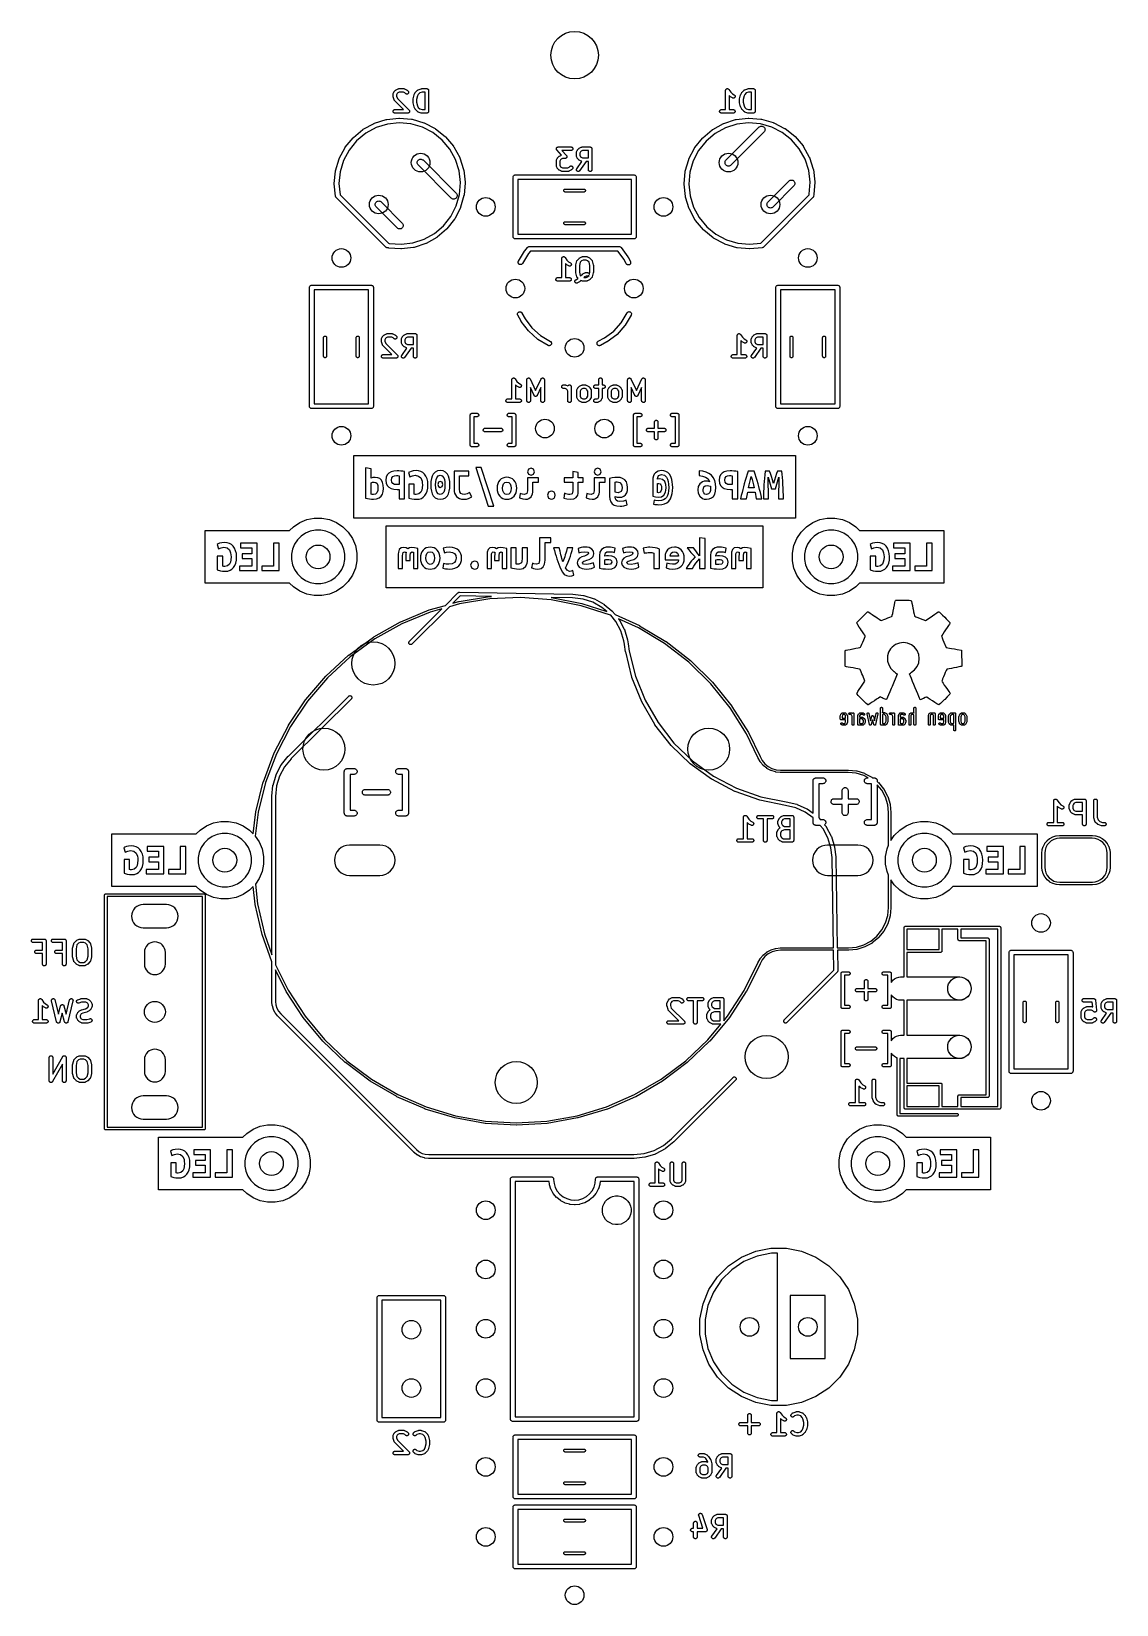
# Model space of a CAD drawing. Extents: x 4.93 to 6.76, y -5.59 to -2.93.
import ezdxf

# ---------------------------------------------------------------- set-up
doc = ezdxf.new("R2010")
doc.units = 0
doc.header["$MEASUREMENT"] = 0
doc.layers.add('BLACK', color=7, linetype='CONTINUOUS')

msp = doc.modelspace()

# ---------------------------------------------------------------- linework, layer by layer
at = {"layer": 'BLACK', "linetype": 'CONTINUOUS'}
for p, q in [((5.54007, -3.03849), (5.54008, -3.0384)), ((5.54007, -3.03853), (5.54007, -3.03849)), ((5.54007, -3.0419), (5.54007, -3.03853)), ((5.54009, -3.04207), (5.54007, -3.0419)), ((5.54008, -3.03831), (5.54012, -3.03811)), ((5.54008, -3.0384), (5.54008, -3.03831)), ((5.54009, -3.04223), (5.54009, -3.04207)), ((5.54012, -3.04235), (5.54009, -3.04223)), ((5.54012, -3.03811), (5.54014, -3.03791)), ((5.54013, -3.04247), (5.54012, -3.04235)), ((5.54018, -3.04263), (5.54013, -3.04247)), ((5.54014, -3.03791), (5.54016, -3.03783)), ((5.54016, -3.03783), (5.54018, -3.03774)), ((5.54018, -3.03774), (5.54025, -3.03756)), ((5.54021, -3.0428), (5.54018, -3.04263)), ((5.54022, -3.04283), (5.54021, -3.0428)), ((5.54191, -3.0479), (5.54022, -3.04283)), ((5.54025, -3.03756), (5.54031, -3.03736)), ((5.54031, -3.03736), (5.54035, -3.03729)), ((5.54035, -3.03729), (5.54038, -3.03721)), ((5.54038, -3.03721), (5.54207, -3.03383)), ((5.54195, -3.04798), (5.54191, -3.0479)), ((5.54197, -3.04806), (5.54195, -3.04798)), ((5.54206, -3.04824), (5.54197, -3.04806)), ((5.54215, -3.04842), (5.54206, -3.04824)), ((5.54207, -3.03383), (5.54209, -3.03379)), ((5.54209, -3.03379), (5.54218, -3.03366)), ((5.5422, -3.04849), (5.54215, -3.04842)), ((5.54218, -3.03366), (5.54226, -3.03351)), ((5.54224, -3.04857), (5.5422, -3.04849)), ((5.54236, -3.04873), (5.54224, -3.04857)), ((5.54226, -3.03351), (5.54234, -3.03341)), ((5.54234, -3.03341), (5.5424, -3.03331)), ((5.54248, -3.04889), (5.54236, -3.04873)), ((5.5424, -3.03331), (5.54252, -3.03319)), ((5.54254, -3.04895), (5.54248, -3.04889)), ((5.54252, -3.03319), (5.54263, -3.03306)), ((5.5426, -3.04902), (5.54254, -3.04895)), ((5.54263, -3.04905), (5.5426, -3.04902)), ((5.54263, -3.03306), (5.54431, -3.03138)), ((5.55783, -3.06426), (5.54263, -3.04905)), ((5.54431, -3.03138), (5.54434, -3.03135)), ((5.54434, -3.03135), (5.54447, -3.03124)), ((5.54447, -3.03124), (5.54459, -3.03113)), ((5.54459, -3.03113), (5.5447, -3.03106)), ((5.5447, -3.03106), (5.54479, -3.03099)), ((5.54479, -3.03099), (5.54494, -3.03091)), ((5.54494, -3.03091), (5.54508, -3.03082)), ((5.54508, -3.03082), (5.54845, -3.02914)), ((5.54714, -3.0369), (5.54598, -3.03922)), ((5.54598, -3.03922), (5.54598, -3.04142)), ((5.54598, -3.04142), (5.54729, -3.04537)), ((5.54815, -3.03589), (5.54714, -3.0369)), ((5.54729, -3.04537), (5.56705, -3.06512)), ((5.55047, -3.03473), (5.54815, -3.03589)), ((5.54845, -3.02914), (5.54849, -3.02912)), ((5.54849, -3.02912), (5.54857, -3.02909)), ((5.54857, -3.02909), (5.54865, -3.02905)), ((5.54865, -3.02905), (5.54884, -3.02899)), ((5.54884, -3.02899), (5.54903, -3.02892)), ((5.54903, -3.02892), (5.54912, -3.02891)), ((5.54912, -3.02891), (5.5492, -3.02888)), ((5.5492, -3.02888), (5.5494, -3.02886)), ((5.5494, -3.02886), (5.5496, -3.02883)), ((5.5496, -3.02883), (5.54969, -3.02883)), ((5.54969, -3.02883), (5.54977, -3.02882)), ((5.54977, -3.02882), (5.55821, -3.02882)), ((5.55751, -3.03473), (5.55047, -3.03473)), ((5.55984, -3.03589), (5.55751, -3.03473)), ((5.55821, -3.02882), (5.55825, -3.02882)), ((5.55825, -3.02882), (5.55834, -3.02883)), ((5.55834, -3.02883), (5.55843, -3.02883)), ((5.55843, -3.02883), (5.55863, -3.02887)), ((5.55863, -3.02887), (5.55883, -3.02889)), ((5.55883, -3.02889), (5.55891, -3.02892)), ((5.55891, -3.02892), (5.55899, -3.02893)), ((5.55899, -3.02893), (5.55918, -3.029)), ((5.55918, -3.029), (5.55937, -3.02906)), ((5.55937, -3.02906), (5.55945, -3.02911)), ((5.55945, -3.02911), (5.55953, -3.02914)), ((5.55953, -3.02914), (5.56291, -3.03082)), ((5.56119, -3.03724), (5.55984, -3.03589)), ((5.56163, -3.03761), (5.56119, -3.03724)), ((5.56214, -3.03788), (5.56163, -3.03761)), ((5.56269, -3.03805), (5.56214, -3.03788)), ((5.56326, -3.0381), (5.56269, -3.03805)), ((5.56291, -3.03082), (5.56294, -3.03084)), ((5.56294, -3.03084), (5.56308, -3.03093)), ((5.56308, -3.03093), (5.56323, -3.03101)), ((5.56323, -3.03101), (5.56332, -3.03109)), ((5.56384, -3.03805), (5.56326, -3.0381)), ((5.56332, -3.03109), (5.56343, -3.03116)), ((5.56343, -3.03116), (5.56355, -3.03127)), ((5.56355, -3.03127), (5.56367, -3.03138)), ((5.56367, -3.03138), (5.56536, -3.03306)), ((5.56439, -3.03789), (5.56384, -3.03805)), ((5.5649, -3.03762), (5.56439, -3.03789)), ((5.56535, -3.03725), (5.5649, -3.03762)), ((5.56572, -3.03681), (5.56535, -3.03725)), ((5.56536, -3.03306), (5.56539, -3.03309)), ((5.56539, -3.03309), (5.56575, -3.03354)), ((5.56599, -3.03631), (5.56572, -3.03681)), ((5.56575, -3.03354), (5.56601, -3.03406)), ((5.56616, -3.03576), (5.56599, -3.03631)), ((5.56601, -3.03406), (5.56618, -3.03461)), ((5.56623, -3.03518), (5.56616, -3.03576)), ((5.56618, -3.03461), (5.56623, -3.03518)), ((5.57382, -3.04682), (5.57386, -3.04658)), ((5.57383, -3.04687), (5.57382, -3.04682)), ((5.57382, -3.04692), (5.57383, -3.04687)), ((5.57382, -3.04696), (5.57382, -3.04692)), ((5.57382, -3.05202), (5.57382, -3.04696)), ((5.57382, -3.05208), (5.57382, -3.05202)), ((5.57382, -3.05213), (5.57382, -3.05208)), ((5.57385, -3.05236), (5.57382, -3.05213)), ((5.57388, -3.0526), (5.57385, -3.05236)), ((5.57386, -3.04658), (5.57388, -3.04635)), ((5.57388, -3.04635), (5.5739, -3.0463)), ((5.5739, -3.0463), (5.57391, -3.04625)), ((5.57391, -3.04625), (5.57559, -3.0395)), ((5.57559, -3.0395), (5.5756, -3.03946)), ((5.5756, -3.03946), (5.57561, -3.03944)), ((5.57561, -3.03943), (5.57571, -3.03917)), ((5.57561, -3.03944), (5.57561, -3.03943)), ((5.57571, -3.03917), (5.57581, -3.03892)), ((5.57581, -3.03891), (5.57582, -3.03889)), ((5.57581, -3.03892), (5.57581, -3.03891)), ((5.57582, -3.03889), (5.57751, -3.03552)), ((5.57751, -3.03552), (5.57752, -3.03548)), ((5.57752, -3.03548), (5.57761, -3.03534)), ((5.57761, -3.03534), (5.57769, -3.0352)), ((5.57769, -3.0352), (5.57777, -3.0351)), ((5.57777, -3.0351), (5.57784, -3.035)), ((5.57784, -3.035), (5.57795, -3.03488)), ((5.57795, -3.03488), (5.57806, -3.03475)), ((5.57806, -3.03475), (5.58143, -3.03138)), ((5.58124, -3.04124), (5.57972, -3.04733)), ((5.57972, -3.04733), (5.57972, -3.05166)), ((5.57972, -3.05166), (5.58124, -3.05774)), ((5.58257, -3.03859), (5.58124, -3.04124)), ((5.58143, -3.03138), (5.58146, -3.03135)), ((5.58146, -3.03135), (5.58153, -3.03129)), ((5.58153, -3.03129), (5.58159, -3.03123)), ((5.58159, -3.03123), (5.58176, -3.03111)), ((5.58176, -3.03111), (5.58191, -3.03099)), ((5.58191, -3.03099), (5.58199, -3.03095)), ((5.58199, -3.03095), (5.58206, -3.0309)), ((5.58206, -3.0309), (5.58225, -3.03082)), ((5.58225, -3.03082), (5.58242, -3.03072)), ((5.58242, -3.03072), (5.58251, -3.0307)), ((5.58251, -3.0307), (5.58259, -3.03066)), ((5.58512, -3.03605), (5.58257, -3.03859)), ((5.58259, -3.03066), (5.58765, -3.02898)), ((5.58906, -3.03473), (5.58512, -3.03605)), ((5.58765, -3.02898), (5.58769, -3.02896)), ((5.58769, -3.02896), (5.58785, -3.02893)), ((5.58785, -3.02893), (5.58801, -3.02888)), ((5.58801, -3.02888), (5.58813, -3.02887)), ((5.58813, -3.02887), (5.58825, -3.02884)), ((5.58825, -3.02884), (5.58842, -3.02884)), ((5.58842, -3.02884), (5.58858, -3.02882)), ((5.58858, -3.02882), (5.59702, -3.02882)), ((5.59407, -3.03473), (5.58906, -3.03473)), ((5.59407, -3.06426), (5.59407, -3.03473)), ((5.59702, -3.02882), (5.59704, -3.02882)), ((5.59704, -3.02882), (5.59704, -3.02882)), ((5.59704, -3.02882), (5.59704, -3.02882)), ((5.59704, -3.02882), (5.59706, -3.02882)), ((5.59706, -3.02882), (5.59734, -3.02886)), ((5.59734, -3.02886), (5.59761, -3.02888)), ((5.59761, -3.02888), (5.59762, -3.02889)), ((5.59762, -3.02889), (5.59763, -3.02889)), ((5.59763, -3.02889), (5.5979, -3.02897)), ((5.5979, -3.02897), (5.59816, -3.02906)), ((5.59816, -3.02906), (5.59817, -3.02906)), ((5.59817, -3.02906), (5.59818, -3.02906)), ((5.59818, -3.02906), (5.59843, -3.0292)), ((5.59843, -3.0292), (5.59867, -3.02933)), ((5.59867, -3.02933), (5.59868, -3.02934)), ((5.59868, -3.02934), (5.59869, -3.02934)), ((5.59869, -3.02934), (5.5989, -3.02952)), ((5.5989, -3.02952), (5.59911, -3.0297)), ((5.59911, -3.0297), (5.59912, -3.0297)), ((5.59912, -3.0297), (5.59913, -3.02971)), ((5.59913, -3.02971), (5.5993, -3.02993)), ((5.5993, -3.02993), (5.59948, -3.03014)), ((5.59948, -3.03014), (5.59948, -3.03015)), ((5.59948, -3.03015), (5.59949, -3.03016)), ((5.59949, -3.03016), (5.59962, -3.03041)), ((5.59962, -3.03041), (5.59975, -3.03065)), ((5.59975, -3.03065), (5.59975, -3.03066)), ((5.59975, -3.03066), (5.59976, -3.03067)), ((5.59976, -3.03067), (5.59984, -3.03094)), ((5.59984, -3.03094), (5.59992, -3.0312)), ((5.59992, -3.0312), (5.59992, -3.03121)), ((5.59992, -3.03121), (5.59992, -3.03122)), ((5.59992, -3.03122), (5.59994, -3.0315)), ((5.59994, -3.0315), (5.59997, -3.03178)), ((5.59997, -3.03178), (5.59997, -3.06721)), ((6.10138, -3.03174), (6.10141, -3.03145)), ((6.10138, -3.03178), (6.10138, -3.03174)), ((6.10138, -3.03174), (6.10138, -3.03174)), ((6.10138, -3.03174), (6.10138, -3.03174)), ((6.10138, -3.03174), (6.10138, -3.03174)), ((6.10138, -3.06426), (6.10138, -3.03178)), ((6.10141, -3.03145), (6.10144, -3.03117)), ((6.10144, -3.03116), (6.10154, -3.03086)), ((6.10144, -3.03117), (6.10144, -3.03116)), ((6.10144, -3.03117), (6.10144, -3.03117)), ((6.10154, -3.03086), (6.10161, -3.03062)), ((6.10161, -3.03062), (6.10162, -3.03062)), ((6.10162, -3.03061), (6.10176, -3.03035)), ((6.10162, -3.03062), (6.10162, -3.03061)), ((6.10176, -3.03035), (6.10189, -3.03011)), ((6.10189, -3.03011), (6.10208, -3.02989)), ((6.10189, -3.03011), (6.10189, -3.03011)), ((6.10189, -3.03011), (6.10189, -3.03011)), ((6.10208, -3.02989), (6.10226, -3.02967)), ((6.10226, -3.02967), (6.10248, -3.02949)), ((6.10226, -3.02967), (6.10226, -3.02967)), ((6.10226, -3.02967), (6.10226, -3.02967)), ((6.10248, -3.02949), (6.10271, -3.02931)), ((6.10271, -3.02931), (6.10296, -3.02918)), ((6.10271, -3.02931), (6.10271, -3.02931)), ((6.10271, -3.02931), (6.10271, -3.02931)), ((6.10296, -3.02918), (6.10322, -3.02904)), ((6.10322, -3.02904), (6.1035, -3.02896)), ((6.10322, -3.02904), (6.10322, -3.02904)), ((6.10322, -3.02904), (6.10322, -3.02904)), ((6.1035, -3.02896), (6.10377, -3.02888)), ((6.10377, -3.02888), (6.10378, -3.02888)), ((6.10378, -3.02888), (6.10406, -3.02885)), ((6.10378, -3.02888), (6.10378, -3.02888)), ((6.10406, -3.02885), (6.10435, -3.02882)), ((6.10435, -3.02882), (6.10435, -3.02882)), ((6.10435, -3.02882), (6.10463, -3.02885)), ((6.10435, -3.02882), (6.10435, -3.02882)), ((6.10463, -3.02885), (6.10492, -3.02888)), ((6.10492, -3.02888), (6.10492, -3.02888)), ((6.10492, -3.02888), (6.10492, -3.02888)), ((6.10492, -3.02888), (6.1052, -3.02897)), ((6.1052, -3.02897), (6.10547, -3.02905)), ((6.10547, -3.02905), (6.10547, -3.02905)), ((6.10547, -3.02905), (6.10547, -3.02906)), ((6.10547, -3.02906), (6.10574, -3.0292)), ((6.10574, -3.0292), (6.10598, -3.02933)), ((6.10598, -3.02933), (6.10598, -3.02933)), ((6.10598, -3.02933), (6.10598, -3.02933)), ((6.10598, -3.02933), (6.1062, -3.02951)), ((6.1062, -3.02951), (6.10642, -3.02969)), ((6.10642, -3.02969), (6.10642, -3.0297)), ((6.10642, -3.0297), (6.10643, -3.0297)), ((6.10643, -3.0297), (6.1066, -3.02991)), ((6.1066, -3.02991), (6.10679, -3.03014)), ((6.10679, -3.03014), (6.11, -3.03496)), ((6.10899, -3.0423), (6.10728, -3.04059)), ((6.10728, -3.04059), (6.10728, -3.06426)), ((6.10912, -3.04241), (6.10899, -3.0423)), ((6.10924, -3.04252), (6.10912, -3.04241)), ((6.10934, -3.04259), (6.10924, -3.04252)), ((6.10944, -3.04267), (6.10934, -3.04259)), ((6.10958, -3.04275), (6.10944, -3.04267)), ((6.10972, -3.04284), (6.10958, -3.04275)), ((6.10976, -3.04285), (6.10972, -3.04284)), ((6.11313, -3.04454), (6.10976, -3.04285)), ((6.11, -3.03496), (6.11283, -3.03779)), ((6.11283, -3.03779), (6.11577, -3.03926)), ((6.11367, -3.04475), (6.11313, -3.04454)), ((6.11424, -3.04485), (6.11367, -3.04475)), ((6.11482, -3.04483), (6.11424, -3.04485)), ((6.11538, -3.04471), (6.11482, -3.04483)), ((6.11591, -3.04447), (6.11538, -3.04471)), ((6.11577, -3.03926), (6.11581, -3.03928)), ((6.11581, -3.03928), (6.1163, -3.03959)), ((6.11638, -3.04414), (6.11591, -3.04447)), ((6.1163, -3.03959), (6.11671, -3.03999)), ((6.11678, -3.04373), (6.11638, -3.04414)), ((6.11671, -3.03999), (6.11704, -3.04047)), ((6.11709, -3.04324), (6.11678, -3.04373)), ((6.11704, -3.04047), (6.11727, -3.041)), ((6.1173, -3.0427), (6.11709, -3.04324)), ((6.11727, -3.041), (6.11739, -3.04156)), ((6.1174, -3.04214), (6.1173, -3.0427)), ((6.11739, -3.04156), (6.1174, -3.04214)), ((6.125, -3.04682), (6.12504, -3.04658)), ((6.12501, -3.04687), (6.125, -3.04682)), ((6.125, -3.04692), (6.12501, -3.04687)), ((6.125, -3.04696), (6.125, -3.04692)), ((6.125, -3.05202), (6.125, -3.04696)), ((6.12501, -3.05208), (6.125, -3.05202)), ((6.125, -3.05213), (6.12501, -3.05208)), ((6.12503, -3.05236), (6.125, -3.05213)), ((6.12506, -3.0526), (6.12503, -3.05236)), ((6.12504, -3.04658), (6.12506, -3.04635)), ((6.12506, -3.04635), (6.12508, -3.0463)), ((6.12508, -3.0463), (6.12509, -3.04625)), ((6.12509, -3.04625), (6.12678, -3.0395)), ((6.12678, -3.0395), (6.12679, -3.03946)), ((6.12679, -3.03943), (6.12689, -3.03917)), ((6.12679, -3.03944), (6.12679, -3.03943)), ((6.12679, -3.03946), (6.12679, -3.03944)), ((6.12689, -3.03917), (6.12699, -3.03892)), ((6.12699, -3.03891), (6.127, -3.03889)), ((6.12699, -3.03892), (6.12699, -3.03891)), ((6.127, -3.03889), (6.12869, -3.03552)), ((6.12869, -3.03552), (6.1287, -3.03548)), ((6.1287, -3.03548), (6.1288, -3.03534)), ((6.1288, -3.03534), (6.12887, -3.0352)), ((6.12887, -3.0352), (6.12895, -3.0351)), ((6.12895, -3.0351), (6.12902, -3.035)), ((6.12902, -3.035), (6.12913, -3.03488)), ((6.12913, -3.03488), (6.12924, -3.03475)), ((6.12924, -3.03475), (6.13261, -3.03138)), ((6.13243, -3.04124), (6.13091, -3.04733)), ((6.13091, -3.04733), (6.13091, -3.05166)), ((6.13091, -3.05166), (6.13243, -3.05774)), ((6.13375, -3.03859), (6.13243, -3.04124)), ((6.13261, -3.03138), (6.13264, -3.03135)), ((6.13264, -3.03135), (6.13271, -3.03129)), ((6.13271, -3.03129), (6.13277, -3.03123)), ((6.13277, -3.03123), (6.13294, -3.03111)), ((6.13294, -3.03111), (6.13309, -3.03099)), ((6.13309, -3.03099), (6.13317, -3.03095)), ((6.13317, -3.03095), (6.13324, -3.0309)), ((6.13324, -3.0309), (6.13343, -3.03082)), ((6.13343, -3.03082), (6.13361, -3.03072)), ((6.13361, -3.03072), (6.13369, -3.0307)), ((6.13369, -3.0307), (6.13377, -3.03066)), ((6.1363, -3.03605), (6.13375, -3.03859)), ((6.13377, -3.03066), (6.13883, -3.02898)), ((6.14024, -3.03473), (6.1363, -3.03605)), ((6.13883, -3.02898), (6.13887, -3.02896)), ((6.13887, -3.02896), (6.13903, -3.02893)), ((6.13903, -3.02893), (6.13919, -3.02888)), ((6.13919, -3.02888), (6.13931, -3.02887)), ((6.13931, -3.02887), (6.13943, -3.02884)), ((6.13943, -3.02884), (6.1396, -3.02884)), ((6.1396, -3.02884), (6.13976, -3.02882)), ((6.13976, -3.02882), (6.1482, -3.02882)), ((6.14525, -3.03473), (6.14024, -3.03473)), ((6.14525, -3.06426), (6.14525, -3.03473)), ((6.1482, -3.02882), (6.14822, -3.02882)), ((6.14822, -3.02882), (6.14822, -3.02882)), ((6.14822, -3.02882), (6.14822, -3.02882)), ((6.14822, -3.02882), (6.14824, -3.02882)), ((6.14824, -3.02882), (6.14852, -3.02886)), ((6.14852, -3.02886), (6.14879, -3.02888)), ((6.14879, -3.02888), (6.1488, -3.02889)), ((6.1488, -3.02889), (6.14881, -3.02889)), ((6.14881, -3.02889), (6.14908, -3.02897)), ((6.14908, -3.02897), (6.14934, -3.02906)), ((6.14934, -3.02906), (6.14935, -3.02906)), ((6.14935, -3.02906), (6.14936, -3.02906)), ((6.14936, -3.02906), (6.14961, -3.0292)), ((6.14961, -3.0292), (6.14985, -3.02933)), ((6.14985, -3.02933), (6.14986, -3.02934)), ((6.14986, -3.02934), (6.14987, -3.02934)), ((6.14987, -3.02934), (6.15008, -3.02952)), ((6.15008, -3.02952), (6.1503, -3.0297)), ((6.1503, -3.0297), (6.1503, -3.0297)), ((6.1503, -3.0297), (6.15031, -3.02971)), ((6.15031, -3.02971), (6.15048, -3.02993)), ((6.15048, -3.02993), (6.15066, -3.03014)), ((6.15066, -3.03014), (6.15066, -3.03015)), ((6.15066, -3.03015), (6.15067, -3.03016)), ((6.15067, -3.03016), (6.1508, -3.03041)), ((6.1508, -3.03041), (6.15093, -3.03065)), ((6.15093, -3.03065), (6.15093, -3.03066)), ((6.15093, -3.03066), (6.15094, -3.03067)), ((6.15094, -3.03067), (6.15102, -3.03094)), ((6.15102, -3.03094), (6.1511, -3.0312)), ((6.1511, -3.0312), (6.1511, -3.03121)), ((6.1511, -3.03121), (6.1511, -3.03122)), ((6.1511, -3.03122), (6.15113, -3.0315)), ((6.15113, -3.0315), (6.15115, -3.03178)), ((6.15115, -3.03178), (6.15115, -3.06721)), ((5.52919, -3.08081), (5.54985, -3.0786)), ((5.54007, -3.06719), (5.54013, -3.06662)), ((5.54013, -3.06776), (5.54007, -3.06719)), ((5.54013, -3.06662), (5.5403, -3.06607)), ((5.54029, -3.06832), (5.54013, -3.06776)), ((5.54056, -3.06883), (5.54029, -3.06832)), ((5.5403, -3.06607), (5.54058, -3.06556)), ((5.54092, -3.06928), (5.54056, -3.06883)), ((5.54058, -3.06556), (5.54095, -3.06512)), ((5.54136, -3.06965), (5.54092, -3.06928)), ((5.54095, -3.06512), (5.54139, -3.06475)), ((5.54186, -3.06992), (5.54136, -3.06965)), ((5.54139, -3.06475), (5.5419, -3.06448)), ((5.54241, -3.0701), (5.54186, -3.06992)), ((5.5419, -3.06448), (5.54245, -3.06431)), ((5.54298, -3.07016), (5.54241, -3.0701)), ((5.54245, -3.06431), (5.54303, -3.06426)), ((5.54303, -3.07016), (5.54298, -3.07016)), ((5.54303, -3.06426), (5.55783, -3.06426)), ((5.56496, -3.07016), (5.54303, -3.07016)), ((5.54985, -3.0786), (5.54991, -3.0786)), ((5.54991, -3.0786), (5.55026, -3.0786)), ((5.55026, -3.0786), (5.55062, -3.0786)), ((5.55062, -3.0786), (5.57132, -3.08045)), ((5.56524, -3.07014), (5.56496, -3.07016)), ((5.56552, -3.07011), (5.56524, -3.07014)), ((5.56553, -3.07011), (5.56552, -3.07011)), ((5.5658, -3.07003), (5.56553, -3.07011)), ((5.56553, -3.07011), (5.56553, -3.07011)), ((5.56608, -3.06994), (5.5658, -3.07003)), ((5.56609, -3.06994), (5.56608, -3.06994)), ((5.56608, -3.06994), (5.56608, -3.06994)), ((5.56633, -3.06981), (5.56609, -3.06994)), ((5.56659, -3.06968), (5.56633, -3.06981)), ((5.56681, -3.06949), (5.56659, -3.06967)), ((5.56659, -3.06967), (5.56659, -3.06967)), ((5.56659, -3.06967), (5.56659, -3.06968)), ((5.56703, -3.06931), (5.56681, -3.06949)), ((5.56704, -3.06931), (5.56703, -3.06931)), ((5.56722, -3.06909), (5.56704, -3.06931)), ((5.56704, -3.06931), (5.56704, -3.06931)), ((5.56705, -3.06512), (5.56707, -3.06514)), ((5.56707, -3.06514), (5.56707, -3.06514)), ((5.56707, -3.06514), (5.56707, -3.06514)), ((5.56707, -3.06514), (5.56708, -3.06515)), ((5.56708, -3.06515), (5.56726, -3.06538)), ((5.5674, -3.06887), (5.56722, -3.06909)), ((5.56726, -3.06538), (5.56743, -3.06559)), ((5.56741, -3.06887), (5.5674, -3.06887)), ((5.56754, -3.06862), (5.56741, -3.06886)), ((5.56741, -3.06886), (5.56741, -3.06887)), ((5.56743, -3.06559), (5.56743, -3.0656)), ((5.56743, -3.0656), (5.56744, -3.0656)), ((5.56744, -3.0656), (5.56757, -3.06586)), ((5.56768, -3.06836), (5.56754, -3.06862)), ((5.56757, -3.06586), (5.5677, -3.0661)), ((5.56777, -3.06808), (5.56768, -3.06835)), ((5.56768, -3.06835), (5.56768, -3.06836)), ((5.56768, -3.06836), (5.56768, -3.06836)), ((5.5677, -3.0661), (5.5677, -3.06611)), ((5.5677, -3.06611), (5.5677, -3.06611)), ((5.5677, -3.06611), (5.56778, -3.06639)), ((5.56785, -3.06781), (5.56777, -3.06808)), ((5.56778, -3.06639), (5.56786, -3.06666)), ((5.56788, -3.06752), (5.56785, -3.0678)), ((5.56785, -3.0678), (5.56785, -3.06781)), ((5.56785, -3.06781), (5.56785, -3.06781)), ((5.56786, -3.06666), (5.56786, -3.06666)), ((5.56786, -3.06666), (5.56786, -3.06667)), ((5.56786, -3.06667), (5.56789, -3.06695)), ((5.56791, -3.06724), (5.56788, -3.06752)), ((5.56789, -3.06695), (5.56791, -3.06723)), ((5.56791, -3.06723), (5.56791, -3.06724)), ((5.56791, -3.06724), (5.56791, -3.06724)), ((5.57389, -3.05265), (5.57388, -3.0526)), ((5.5739, -3.0527), (5.57389, -3.05265)), ((5.57391, -3.05274), (5.5739, -3.0527)), ((5.57559, -3.05949), (5.57391, -3.05274)), ((5.5756, -3.0595), (5.57559, -3.05949)), ((5.5756, -3.05952), (5.5756, -3.0595)), ((5.57569, -3.05977), (5.5756, -3.05952)), ((5.57579, -3.06003), (5.57569, -3.05977)), ((5.5758, -3.06004), (5.57579, -3.06003)), ((5.5758, -3.06006), (5.5758, -3.06004)), ((5.57582, -3.06009), (5.5758, -3.06006)), ((5.57751, -3.06347), (5.57582, -3.06009)), ((5.57759, -3.06361), (5.57751, -3.06347)), ((5.57767, -3.06376), (5.57759, -3.06361)), ((5.57775, -3.06385), (5.57767, -3.06376)), ((5.57781, -3.06396), (5.57775, -3.06385)), ((5.57793, -3.06408), (5.57781, -3.06396)), ((5.57803, -3.06421), (5.57793, -3.06408)), ((5.57806, -3.06424), (5.57803, -3.06421)), ((5.58143, -3.06761), (5.57806, -3.06424)), ((5.58124, -3.05774), (5.58257, -3.0604)), ((5.5815, -3.06767), (5.58143, -3.06761)), ((5.58156, -3.06773), (5.5815, -3.06767)), ((5.58172, -3.06785), (5.58156, -3.06773)), ((5.58188, -3.06798), (5.58172, -3.06785)), ((5.58195, -3.06802), (5.58188, -3.06798)), ((5.58203, -3.06807), (5.58195, -3.06802)), ((5.58221, -3.06815), (5.58203, -3.06807)), ((5.58239, -3.06825), (5.58221, -3.06815)), ((5.58247, -3.06827), (5.58239, -3.06825)), ((5.58255, -3.06831), (5.58247, -3.06827)), ((5.58259, -3.06832), (5.58255, -3.06831)), ((5.58257, -3.0604), (5.58512, -3.06294)), ((5.58765, -3.07001), (5.58259, -3.06832)), ((5.58512, -3.06294), (5.58906, -3.06426)), ((5.58781, -3.07005), (5.58765, -3.07001)), ((5.58797, -3.0701), (5.58781, -3.07005)), ((5.58809, -3.07011), (5.58797, -3.0701)), ((5.58821, -3.07014), (5.58809, -3.07011)), ((5.58838, -3.07014), (5.58821, -3.07014)), ((5.58854, -3.07016), (5.58838, -3.07014)), ((5.58858, -3.07016), (5.58854, -3.07016)), ((5.59702, -3.07016), (5.58858, -3.07016)), ((5.58906, -3.06426), (5.59407, -3.06426)), ((5.5973, -3.07014), (5.59702, -3.07016)), ((5.59757, -3.07011), (5.5973, -3.07014)), ((5.59758, -3.07011), (5.59757, -3.07011)), ((5.59759, -3.07011), (5.59758, -3.07011)), ((5.59786, -3.07003), (5.59759, -3.07011)), ((5.59813, -3.06995), (5.59786, -3.07003)), ((5.59814, -3.06994), (5.59813, -3.06994)), ((5.59813, -3.06994), (5.59813, -3.06995)), ((5.59839, -3.06981), (5.59814, -3.06994)), ((5.59864, -3.06968), (5.59839, -3.06981)), ((5.59865, -3.06967), (5.59864, -3.06967)), ((5.59864, -3.06967), (5.59864, -3.06968)), ((5.59887, -3.06949), (5.59865, -3.06967)), ((5.59909, -3.06932), (5.59887, -3.06949)), ((5.5991, -3.06931), (5.59909, -3.06931)), ((5.59909, -3.06931), (5.59909, -3.06932)), ((5.59928, -3.06909), (5.5991, -3.06931)), ((5.59946, -3.06888), (5.59928, -3.06909)), ((5.59947, -3.06886), (5.59946, -3.06887)), ((5.59946, -3.06887), (5.59946, -3.06888)), ((5.5996, -3.06862), (5.59947, -3.06886)), ((5.59973, -3.06837), (5.5996, -3.06862)), ((5.59974, -3.06836), (5.59973, -3.06837)), ((5.59982, -3.06809), (5.59974, -3.06835)), ((5.59974, -3.06835), (5.59974, -3.06836)), ((5.59991, -3.06782), (5.59982, -3.06809)), ((5.59994, -3.06753), (5.59991, -3.0678)), ((5.59991, -3.0678), (5.59991, -3.06781)), ((5.59991, -3.06781), (5.59991, -3.06782)), ((5.59997, -3.06725), (5.59994, -3.06753)), ((5.59997, -3.06721), (5.59997, -3.06723)), ((5.59997, -3.06723), (5.59997, -3.06723)), ((5.59997, -3.06723), (5.59997, -3.06723)), ((5.59997, -3.06723), (5.59997, -3.06725)), ((6.09125, -3.06719), (6.09131, -3.06662)), ((6.09131, -3.06776), (6.09125, -3.06719)), ((6.09131, -3.06662), (6.09148, -3.06607)), ((6.09147, -3.06832), (6.09131, -3.06776)), ((6.09174, -3.06883), (6.09147, -3.06832)), ((6.09148, -3.06607), (6.09176, -3.06556)), ((6.0921, -3.06928), (6.09174, -3.06883)), ((6.09176, -3.06556), (6.09213, -3.06512)), ((6.09254, -3.06965), (6.0921, -3.06928)), ((6.09213, -3.06512), (6.09257, -3.06475)), ((6.09304, -3.06992), (6.09254, -3.06965)), ((6.09257, -3.06475), (6.09308, -3.06448)), ((6.09359, -3.0701), (6.09304, -3.06992)), ((6.09308, -3.06448), (6.09363, -3.06431)), ((6.09417, -3.07016), (6.09359, -3.0701)), ((6.09363, -3.06431), (6.09421, -3.06426)), ((6.09421, -3.07016), (6.09417, -3.07016)), ((6.09421, -3.06426), (6.10138, -3.06426)), ((6.11445, -3.07016), (6.09421, -3.07016)), ((6.10728, -3.06426), (6.11445, -3.06426)), ((6.11445, -3.06426), (6.1145, -3.06426)), ((6.11503, -3.07011), (6.11445, -3.07016)), ((6.1145, -3.06426), (6.11507, -3.06432)), ((6.11558, -3.06994), (6.11503, -3.07011)), ((6.11507, -3.06432), (6.11562, -3.0645)), ((6.11609, -3.06967), (6.11558, -3.06994)), ((6.11562, -3.0645), (6.11612, -3.06477)), ((6.11654, -3.06931), (6.11609, -3.06967)), ((6.11612, -3.06477), (6.11656, -3.06514)), ((6.1169, -3.06886), (6.11654, -3.06931)), ((6.11656, -3.06514), (6.11693, -3.06559)), ((6.11718, -3.06835), (6.1169, -3.06886)), ((6.11693, -3.06559), (6.11719, -3.0661)), ((6.11735, -3.0678), (6.11718, -3.06835)), ((6.11719, -3.0661), (6.11735, -3.06666)), ((6.11735, -3.06666), (6.11741, -3.06723)), ((6.11741, -3.06723), (6.11735, -3.0678)), ((6.11899, -3.08096), (6.13963, -3.07861)), ((6.12507, -3.05265), (6.12506, -3.0526)), ((6.12508, -3.0527), (6.12507, -3.05265)), ((6.12509, -3.05274), (6.12508, -3.0527)), ((6.12678, -3.05949), (6.12509, -3.05274)), ((6.12678, -3.0595), (6.12678, -3.05949)), ((6.12678, -3.05952), (6.12678, -3.0595)), ((6.12688, -3.05977), (6.12678, -3.05952)), ((6.12697, -3.06003), (6.12688, -3.05977)), ((6.12698, -3.06004), (6.12697, -3.06003)), ((6.12698, -3.06006), (6.12698, -3.06004)), ((6.127, -3.06009), (6.12698, -3.06006)), ((6.12869, -3.06347), (6.127, -3.06009)), ((6.12877, -3.06361), (6.12869, -3.06347)), ((6.12885, -3.06376), (6.12877, -3.06361)), ((6.12893, -3.06385), (6.12885, -3.06376)), ((6.12899, -3.06396), (6.12893, -3.06385)), ((6.12911, -3.06408), (6.12899, -3.06396)), ((6.12921, -3.06421), (6.12911, -3.06408)), ((6.12924, -3.06424), (6.12921, -3.06421)), ((6.13261, -3.06761), (6.12924, -3.06424)), ((6.13243, -3.05774), (6.13375, -3.0604)), ((6.13268, -3.06767), (6.13261, -3.06761)), ((6.13274, -3.06773), (6.13268, -3.06767)), ((6.1329, -3.06785), (6.13274, -3.06773)), ((6.13306, -3.06798), (6.1329, -3.06785)), ((6.13314, -3.06802), (6.13306, -3.06798)), ((6.13321, -3.06807), (6.13314, -3.06802)), ((6.13339, -3.06815), (6.13321, -3.06807)), ((6.13357, -3.06825), (6.13339, -3.06815)), ((6.13365, -3.06827), (6.13357, -3.06825)), ((6.13373, -3.06831), (6.13365, -3.06827)), ((6.13377, -3.06832), (6.13373, -3.06831)), ((6.13375, -3.0604), (6.1363, -3.06294)), ((6.13883, -3.07001), (6.13377, -3.06832)), ((6.1363, -3.06294), (6.14024, -3.06426)), ((6.13899, -3.07005), (6.13883, -3.07001)), ((6.13915, -3.0701), (6.13899, -3.07005)), ((6.13927, -3.07011), (6.13915, -3.0701)), ((6.13939, -3.07014), (6.13927, -3.07011)), ((6.13956, -3.07014), (6.13939, -3.07014)), ((6.13972, -3.07016), (6.13956, -3.07014)), ((6.13963, -3.07861), (6.13963, -3.07861)), ((6.13963, -3.07861), (6.13963, -3.07861)), ((6.13963, -3.07861), (6.13969, -3.07861)), ((6.13969, -3.07861), (6.14004, -3.07861)), ((6.13976, -3.07016), (6.13972, -3.07016)), ((6.1482, -3.07016), (6.13976, -3.07016)), ((6.14004, -3.07861), (6.1404, -3.0786)), ((6.14024, -3.06426), (6.14525, -3.06426)), ((6.1404, -3.0786), (6.16111, -3.08031)), ((6.14848, -3.07014), (6.1482, -3.07016)), ((6.14875, -3.07011), (6.14848, -3.07014)), ((6.14876, -3.07011), (6.14875, -3.07011)), ((6.14877, -3.07011), (6.14876, -3.07011)), ((6.14904, -3.07003), (6.14877, -3.07011)), ((6.14931, -3.06995), (6.14904, -3.07003)), ((6.14932, -3.06994), (6.14931, -3.06995)), ((6.14933, -3.06994), (6.14932, -3.06994)), ((6.14957, -3.06981), (6.14933, -3.06994)), ((6.14982, -3.06968), (6.14957, -3.06981)), ((6.14983, -3.06967), (6.14982, -3.06968)), ((6.15005, -3.06949), (6.14983, -3.06967)), ((6.14983, -3.06967), (6.14983, -3.06967)), ((6.15027, -3.06932), (6.15005, -3.06949)), ((6.15028, -3.06931), (6.15027, -3.06931)), ((6.15027, -3.06931), (6.15027, -3.06932)), ((6.15046, -3.06909), (6.15028, -3.06931)), ((6.15064, -3.06888), (6.15046, -3.06909)), ((6.15065, -3.06886), (6.15064, -3.06887)), ((6.15064, -3.06887), (6.15064, -3.06888)), ((6.15078, -3.06862), (6.15065, -3.06886)), ((6.15091, -3.06837), (6.15078, -3.06862)), ((6.15092, -3.06836), (6.15091, -3.06837)), ((6.151, -3.06809), (6.15092, -3.06835)), ((6.15092, -3.06835), (6.15092, -3.06836)), ((6.15109, -3.06782), (6.151, -3.06809)), ((6.15112, -3.06753), (6.15109, -3.0678)), ((6.15109, -3.0678), (6.15109, -3.06781)), ((6.15109, -3.06781), (6.15109, -3.06782)), ((6.15115, -3.06725), (6.15112, -3.06753)), ((6.15115, -3.06721), (6.15115, -3.06723)), ((6.15115, -3.06723), (6.15115, -3.06723)), ((6.15115, -3.06723), (6.15115, -3.06723)), ((6.15115, -3.06723), (6.15115, -3.06725)), ((5.47301, -3.11105), (5.48899, -3.09778)), ((5.49373, -3.10408), (5.47833, -3.11686)), ((5.48899, -3.09778), (5.48904, -3.09774)), ((5.48899, -3.09778), (5.48899, -3.09778)), ((5.48899, -3.09778), (5.48899, -3.09778)), ((5.48904, -3.09774), (5.48934, -3.09755)), ((5.48934, -3.09755), (5.48963, -3.09735)), ((5.48963, -3.09735), (5.50789, -3.08744)), ((5.51131, -3.09454), (5.49373, -3.10408)), ((5.50789, -3.08744), (5.50794, -3.08741)), ((5.50789, -3.08744), (5.50789, -3.08744)), ((5.50789, -3.08744), (5.50789, -3.08744)), ((5.50794, -3.08741), (5.50827, -3.08728)), ((5.50827, -3.08728), (5.5086, -3.08714)), ((5.5086, -3.08714), (5.52844, -3.08096)), ((5.53041, -3.0886), (5.51131, -3.09454)), ((5.52844, -3.08096), (5.52849, -3.08095)), ((5.52844, -3.08096), (5.52844, -3.08096)), ((5.52844, -3.08096), (5.52844, -3.08096)), ((5.52849, -3.08095), (5.52884, -3.08088)), ((5.52884, -3.08088), (5.52919, -3.08081)), ((5.5503, -3.08647), (5.53041, -3.0886)), ((5.57023, -3.08825), (5.5503, -3.08647)), ((5.58943, -3.09387), (5.57023, -3.08825)), ((5.57132, -3.08045), (5.57132, -3.08045)), ((5.57132, -3.08045), (5.57137, -3.08045)), ((5.57137, -3.08045), (5.57172, -3.08052)), ((5.57172, -3.08052), (5.57207, -3.08059)), ((5.57207, -3.08059), (5.59201, -3.08642)), ((5.60718, -3.10311), (5.58943, -3.09387)), ((5.59201, -3.08642), (5.59201, -3.08642)), ((5.59201, -3.08642), (5.59207, -3.08644)), ((5.59207, -3.08644), (5.59239, -3.08658)), ((5.59239, -3.08658), (5.59273, -3.08671)), ((5.59273, -3.08671), (5.61115, -3.09631)), ((5.62279, -3.11563), (5.60718, -3.10311)), ((5.61115, -3.09631), (5.6112, -3.09633)), ((5.6112, -3.09633), (5.6115, -3.09653)), ((5.6115, -3.09653), (5.6118, -3.09673)), ((5.6118, -3.09673), (5.62801, -3.10972)), ((6.06301, -3.1116), (6.07891, -3.09822)), ((6.08369, -3.10449), (6.06838, -3.11737)), ((6.07891, -3.09821), (6.07895, -3.09818)), ((6.07891, -3.09822), (6.07891, -3.09821)), ((6.07891, -3.09821), (6.07891, -3.09821)), ((6.07895, -3.09818), (6.07925, -3.09798)), ((6.07925, -3.09798), (6.07954, -3.09778)), ((6.07954, -3.09778), (6.09774, -3.08774)), ((6.1012, -3.09482), (6.08369, -3.10449)), ((6.09774, -3.08774), (6.09778, -3.08772)), ((6.09778, -3.08772), (6.09812, -3.08758)), ((6.09812, -3.08758), (6.09844, -3.08744)), ((6.09844, -3.08744), (6.11824, -3.08112)), ((6.12026, -3.08874), (6.1012, -3.09482)), ((6.102, -3.14965), (6.15808, -3.09356)), ((6.16644, -3.10191), (6.11035, -3.158)), ((6.11824, -3.08112), (6.11829, -3.08111)), ((6.11824, -3.08112), (6.11824, -3.08112)), ((6.11824, -3.08112), (6.11824, -3.08112)), ((6.11829, -3.08111), (6.11864, -3.08104)), ((6.11864, -3.08104), (6.11899, -3.08096)), ((6.14014, -3.08648), (6.12026, -3.08874)), ((6.16008, -3.08812), (6.14014, -3.08648)), ((6.15808, -3.09356), (6.15876, -3.09301)), ((6.15876, -3.09301), (6.15978, -3.09246)), ((6.15978, -3.09246), (6.1609, -3.09212)), ((6.17932, -3.09361), (6.16008, -3.08812)), ((6.1609, -3.09212), (6.16205, -3.09201)), ((6.16111, -3.08031), (6.16111, -3.08031)), ((6.16111, -3.08031), (6.16111, -3.08031)), ((6.16111, -3.08031), (6.16116, -3.08031)), ((6.16116, -3.08031), (6.16151, -3.08038)), ((6.16151, -3.08038), (6.16187, -3.08045)), ((6.16187, -3.08045), (6.18185, -3.08614)), ((6.16205, -3.09201), (6.16321, -3.09212)), ((6.16321, -3.09212), (6.16433, -3.09246)), ((6.16433, -3.09246), (6.16535, -3.09301)), ((6.16535, -3.09301), (6.16625, -3.09375)), ((6.16625, -3.09375), (6.16699, -3.09465)), ((6.16699, -3.10124), (6.16644, -3.10191)), ((6.16699, -3.09465), (6.16754, -3.09567)), ((6.16754, -3.10021), (6.16699, -3.10124)), ((6.16754, -3.09567), (6.16787, -3.09679)), ((6.16787, -3.0991), (6.16754, -3.10021)), ((6.16787, -3.09679), (6.16799, -3.09794)), ((6.16799, -3.09794), (6.16787, -3.0991)), ((6.19713, -3.10272), (6.17932, -3.09361)), ((6.18185, -3.08614), (6.18185, -3.08614)), ((6.18185, -3.08614), (6.18185, -3.08614)), ((6.18185, -3.08614), (6.1819, -3.08616)), ((6.1819, -3.08616), (6.18223, -3.08629)), ((6.18223, -3.08629), (6.18256, -3.08642)), ((6.18256, -3.08642), (6.20106, -3.09589)), ((6.21282, -3.11513), (6.19713, -3.10272)), ((6.20106, -3.09589), (6.20106, -3.09589)), ((6.20106, -3.09589), (6.20106, -3.09589)), ((6.20106, -3.09589), (6.20111, -3.09592)), ((6.20111, -3.09592), (6.2014, -3.09611)), ((6.2014, -3.09611), (6.2017, -3.09631)), ((6.2017, -3.09631), (6.21801, -3.10919)), ((5.44921, -3.14672), (5.45893, -3.12836)), ((5.45893, -3.12836), (5.45896, -3.12831)), ((5.45893, -3.12836), (5.45893, -3.12836)), ((5.45893, -3.12836), (5.45893, -3.12836)), ((5.45896, -3.12831), (5.45916, -3.12802)), ((5.45916, -3.12802), (5.45936, -3.12772)), ((5.45936, -3.12772), (5.47246, -3.11159)), ((5.47833, -3.11686), (5.46571, -3.13238)), ((5.47246, -3.11159), (5.47247, -3.11159)), ((5.47247, -3.11159), (5.4725, -3.11155)), ((5.47247, -3.11159), (5.47247, -3.11159)), ((5.4725, -3.11155), (5.47275, -3.1113)), ((5.47275, -3.1113), (5.47301, -3.11105)), ((5.63567, -3.13093), (5.62279, -3.11563)), ((5.62801, -3.10972), (5.62805, -3.10976)), ((5.62805, -3.10976), (5.62831, -3.11001)), ((5.62831, -3.11001), (5.62856, -3.11026)), ((5.62856, -3.11026), (5.64194, -3.12615)), ((5.64534, -3.14845), (5.63567, -3.13093)), ((5.64194, -3.12615), (5.64194, -3.12615)), ((5.64194, -3.12615), (5.64194, -3.12616)), ((5.64194, -3.12616), (5.64198, -3.1262)), ((5.64198, -3.1262), (5.64217, -3.12649)), ((5.64217, -3.12649), (5.64238, -3.12679)), ((5.64238, -3.12679), (5.65242, -3.14498)), ((5.81566, -3.13018), (5.81567, -3.13008)), ((5.81568, -3.13037), (5.81566, -3.13018)), ((5.81567, -3.12998), (5.8157, -3.12979)), ((5.81567, -3.13008), (5.81567, -3.12998)), ((5.81568, -3.13055), (5.81568, -3.13037)), ((5.81571, -3.13065), (5.81568, -3.13055)), ((5.8157, -3.12979), (5.81572, -3.12961)), ((5.81572, -3.13076), (5.81571, -3.13065)), ((5.81572, -3.12961), (5.81575, -3.12951)), ((5.81577, -3.13093), (5.81572, -3.13076)), ((5.81575, -3.12951), (5.81577, -3.12941)), ((5.81577, -3.12941), (5.81584, -3.12924)), ((5.81581, -3.13111), (5.81577, -3.13093)), ((5.81585, -3.13121), (5.81581, -3.13111)), ((5.81584, -3.12924), (5.81589, -3.12906)), ((5.81588, -3.13131), (5.81585, -3.13121)), ((5.81596, -3.13147), (5.81588, -3.13131)), ((5.81589, -3.12906), (5.81594, -3.12897)), ((5.81594, -3.12897), (5.81598, -3.12887)), ((5.81604, -3.13164), (5.81596, -3.13147)), ((5.81598, -3.12887), (5.81608, -3.12871)), ((5.8161, -3.13173), (5.81604, -3.13164)), ((5.81608, -3.12871), (5.81617, -3.12855)), ((5.81615, -3.13182), (5.8161, -3.13173)), ((5.81626, -3.13196), (5.81615, -3.13182)), ((5.81617, -3.12855), (5.81623, -3.12847)), ((5.81623, -3.12847), (5.81629, -3.12838)), ((5.81637, -3.13212), (5.81626, -3.13196)), ((5.81629, -3.12838), (5.81642, -3.12825)), ((5.81642, -3.12825), (5.81654, -3.12811)), ((5.81654, -3.12811), (5.81662, -3.12804)), ((5.81662, -3.12804), (5.81669, -3.12797)), ((5.81669, -3.12797), (5.81684, -3.12786)), ((5.81684, -3.12786), (5.81698, -3.12774)), ((5.81698, -3.12774), (5.81707, -3.12769)), ((5.81707, -3.12769), (5.81716, -3.12763)), ((5.81716, -3.12763), (5.81733, -3.12756)), ((5.81733, -3.12756), (5.81749, -3.12747)), ((5.81749, -3.12747), (5.81759, -3.12744)), ((5.81759, -3.12744), (5.81769, -3.1274)), ((5.81769, -3.1274), (5.81787, -3.12736)), ((5.81787, -3.12736), (5.81804, -3.12731)), ((5.81804, -3.12731), (5.81815, -3.1273)), ((5.81815, -3.1273), (5.81825, -3.12727)), ((5.81825, -3.12727), (5.81843, -3.12727)), ((5.81843, -3.12727), (5.81862, -3.12725)), ((5.81862, -3.12725), (5.84055, -3.12725)), ((5.84055, -3.12725), (5.84059, -3.12725)), ((5.84059, -3.12725), (5.84117, -3.12731)), ((5.84117, -3.12731), (5.84171, -3.12749)), ((5.84171, -3.12749), (5.84222, -3.12777)), ((5.84222, -3.12777), (5.84266, -3.12814)), ((5.843, -3.13185), (5.84263, -3.1323)), ((5.84266, -3.12814), (5.84302, -3.12859)), ((5.84327, -3.13135), (5.843, -3.13185)), ((5.84302, -3.12859), (5.84329, -3.1291)), ((5.84344, -3.1308), (5.84327, -3.13135)), ((5.84329, -3.1291), (5.84345, -3.12965)), ((5.8435, -3.13022), (5.84344, -3.1308)), ((5.84345, -3.12965), (5.8435, -3.13022)), ((5.85152, -3.13208), (5.8516, -3.13193)), ((5.8516, -3.13193), (5.85167, -3.13184)), ((5.85167, -3.13184), (5.85174, -3.13174)), ((5.85174, -3.13174), (5.85186, -3.13162)), ((5.85186, -3.13162), (5.85196, -3.13149)), ((5.85196, -3.13149), (5.85365, -3.1298)), ((5.85365, -3.1298), (5.85368, -3.12977)), ((5.85368, -3.12977), (5.85381, -3.12967)), ((5.85381, -3.12967), (5.85393, -3.12956)), ((5.85393, -3.12956), (5.85403, -3.12949)), ((5.85403, -3.12949), (5.85413, -3.12941)), ((5.85413, -3.12941), (5.85428, -3.12934)), ((5.85428, -3.12934), (5.85442, -3.12925)), ((5.85442, -3.12925), (5.85779, -3.12756)), ((5.85779, -3.12756), (5.85783, -3.12754)), ((5.85783, -3.12754), (5.85791, -3.12751)), ((5.85791, -3.12751), (5.85799, -3.12747)), ((5.85799, -3.12747), (5.85818, -3.12741)), ((5.85818, -3.12741), (5.85837, -3.12734)), ((5.85837, -3.12734), (5.85845, -3.12733)), ((5.85845, -3.12733), (5.85854, -3.12731)), ((5.85854, -3.12731), (5.85874, -3.12729)), ((5.85874, -3.12729), (5.85894, -3.12725)), ((5.85894, -3.12725), (5.85902, -3.12726)), ((5.85902, -3.12726), (5.85911, -3.12725)), ((5.85911, -3.12725), (5.87261, -3.12725)), ((5.87261, -3.12725), (5.87263, -3.12725)), ((5.87263, -3.12725), (5.87263, -3.12725)), ((5.87263, -3.12725), (5.87263, -3.12725)), ((5.87263, -3.12725), (5.87265, -3.12725)), ((5.87265, -3.12725), (5.87293, -3.12728)), ((5.87293, -3.12728), (5.8732, -3.12731)), ((5.8732, -3.12731), (5.87321, -3.12731)), ((5.87321, -3.12731), (5.87322, -3.12731)), ((5.87322, -3.12731), (5.87349, -3.1274)), ((5.87349, -3.1274), (5.87375, -3.12748)), ((5.87375, -3.12748), (5.87376, -3.12749)), ((5.87376, -3.12749), (5.87377, -3.12749)), ((5.87377, -3.12749), (5.87402, -3.12762)), ((5.87402, -3.12762), (5.87426, -3.12775)), ((5.87426, -3.12775), (5.87427, -3.12776)), ((5.87427, -3.12776), (5.87428, -3.12777)), ((5.87428, -3.12777), (5.87449, -3.12795)), ((5.87449, -3.12795), (5.8747, -3.12812)), ((5.8747, -3.12812), (5.87471, -3.12813)), ((5.87471, -3.12813), (5.87472, -3.12814)), ((5.87472, -3.12814), (5.87489, -3.12835)), ((5.87489, -3.12835), (5.87507, -3.12857)), ((5.87507, -3.12857), (5.87507, -3.12858)), ((5.87507, -3.12858), (5.87508, -3.12859)), ((5.87508, -3.12859), (5.87521, -3.12883)), ((5.87521, -3.12883), (5.87534, -3.12908)), ((5.87534, -3.12908), (5.87534, -3.12909)), ((5.87534, -3.12909), (5.87535, -3.1291)), ((5.87535, -3.1291), (5.87543, -3.12936)), ((5.87543, -3.12936), (5.87551, -3.12963)), ((5.87551, -3.12963), (5.87551, -3.12964)), ((5.87551, -3.12964), (5.87551, -3.12965)), ((5.87551, -3.12965), (5.87554, -3.12993)), ((5.87554, -3.12993), (5.87556, -3.1302)), ((5.87556, -3.1302), (5.87556, -3.16564)), ((6.03947, -3.14743), (6.04906, -3.129)), ((6.04906, -3.129), (6.04909, -3.12895)), ((6.04909, -3.12895), (6.04929, -3.12866)), ((6.04929, -3.12866), (6.04948, -3.12836)), ((6.04948, -3.12836), (6.06248, -3.11215)), ((6.06838, -3.11737), (6.05587, -3.13298)), ((6.06248, -3.11215), (6.06251, -3.1121)), ((6.06251, -3.1121), (6.06277, -3.11185)), ((6.06277, -3.11185), (6.06301, -3.1116)), ((6.22581, -3.13034), (6.21282, -3.11513)), ((6.21801, -3.10919), (6.21801, -3.10919)), ((6.21801, -3.10919), (6.21801, -3.10919)), ((6.21801, -3.10919), (6.21805, -3.10922)), ((6.21805, -3.10922), (6.2183, -3.10947)), ((6.2183, -3.10947), (6.21856, -3.10972)), ((6.21856, -3.10972), (6.23205, -3.12552)), ((6.2356, -3.14779), (6.22581, -3.13034)), ((6.23205, -3.12552), (6.23209, -3.12556)), ((6.23209, -3.12556), (6.23229, -3.12586)), ((6.23229, -3.12586), (6.23249, -3.12615)), ((6.23249, -3.12615), (6.24266, -3.14427)), ((5.44294, -3.16733), (5.44892, -3.14743)), ((5.44892, -3.14743), (5.44893, -3.14738)), ((5.44892, -3.14743), (5.44892, -3.14743)), ((5.44892, -3.14743), (5.44892, -3.14743)), ((5.44893, -3.14738), (5.44907, -3.14705)), ((5.44907, -3.14705), (5.44921, -3.14672)), ((5.45635, -3.15006), (5.45059, -3.16922)), ((5.46571, -3.13238), (5.45635, -3.15006)), ((5.5806, -3.15362), (5.58072, -3.15246)), ((5.58072, -3.15478), (5.5806, -3.15362)), ((5.58072, -3.15246), (5.58105, -3.15135)), ((5.58105, -3.15589), (5.58072, -3.15478)), ((5.58105, -3.15135), (5.5816, -3.15032)), ((5.5816, -3.15692), (5.58105, -3.15589)), ((5.5816, -3.15032), (5.58234, -3.14943)), ((5.58216, -3.15759), (5.5816, -3.15692)), ((5.63824, -3.21368), (5.58216, -3.15759)), ((5.58234, -3.14943), (5.58324, -3.14869)), ((5.58324, -3.14869), (5.58427, -3.14814)), ((5.58427, -3.14814), (5.58538, -3.1478)), ((5.58538, -3.1478), (5.58654, -3.14769)), ((5.58654, -3.14769), (5.58769, -3.1478)), ((5.58769, -3.1478), (5.58881, -3.14814)), ((5.58881, -3.14814), (5.58983, -3.14869)), ((5.58983, -3.14869), (5.59051, -3.14924)), ((5.59051, -3.14924), (5.64659, -3.20533)), ((5.65141, -3.16751), (5.64534, -3.14845)), ((5.65242, -3.14498), (5.65244, -3.14503)), ((5.65244, -3.14503), (5.65258, -3.14536)), ((5.65258, -3.14536), (5.65272, -3.14569)), ((5.65272, -3.14569), (5.65903, -3.16548)), ((5.81566, -3.15041), (5.81567, -3.15032)), ((5.81566, -3.15045), (5.81566, -3.15041)), ((5.81566, -3.15889), (5.81566, -3.15045)), ((5.81567, -3.15024), (5.81571, -3.15004)), ((5.81567, -3.15032), (5.81567, -3.15024)), ((5.81571, -3.15004), (5.81573, -3.14984)), ((5.81573, -3.14984), (5.81575, -3.14975)), ((5.81575, -3.14975), (5.81577, -3.14967)), ((5.81577, -3.14967), (5.81584, -3.14948)), ((5.81584, -3.14948), (5.8159, -3.14929)), ((5.8159, -3.14929), (5.81594, -3.14921)), ((5.81594, -3.14921), (5.81598, -3.14913)), ((5.81598, -3.14913), (5.81766, -3.14575)), ((5.81639, -3.13215), (5.81637, -3.13212)), ((5.82415, -3.14102), (5.81639, -3.13215)), ((5.81766, -3.14575), (5.81768, -3.14572)), ((5.81768, -3.14572), (5.81777, -3.14558)), ((5.81777, -3.14558), (5.81785, -3.14543)), ((5.81785, -3.14543), (5.81793, -3.14534)), ((5.81793, -3.14534), (5.81799, -3.14523)), ((5.81799, -3.14523), (5.81811, -3.14512)), ((5.81811, -3.14512), (5.81822, -3.14499)), ((5.81822, -3.14499), (5.8199, -3.1433)), ((5.8199, -3.1433), (5.81993, -3.14327)), ((5.81993, -3.14327), (5.82006, -3.14317)), ((5.82006, -3.14317), (5.82018, -3.14305)), ((5.82018, -3.14305), (5.82029, -3.14299)), ((5.82029, -3.14299), (5.82038, -3.14291)), ((5.82038, -3.14291), (5.82053, -3.14284)), ((5.82053, -3.14284), (5.82067, -3.14275)), ((5.82067, -3.14275), (5.82405, -3.14106)), ((5.82273, -3.14882), (5.82157, -3.15115)), ((5.82157, -3.15115), (5.82157, -3.15819)), ((5.82157, -3.15819), (5.82273, -3.16051)), ((5.82374, -3.14781), (5.82273, -3.14882)), ((5.82606, -3.14665), (5.82374, -3.14781)), ((5.82405, -3.14106), (5.82408, -3.14104)), ((5.82408, -3.14104), (5.82415, -3.14102)), ((5.84055, -3.13316), (5.82512, -3.13316)), ((5.82512, -3.13316), (5.83265, -3.14176)), ((5.83043, -3.14665), (5.82606, -3.14665)), ((5.83061, -3.14664), (5.83043, -3.14665)), ((5.8308, -3.14663), (5.83061, -3.14664)), ((5.8309, -3.14661), (5.8308, -3.14663)), ((5.831, -3.1466), (5.8309, -3.14661)), ((5.83118, -3.14654), (5.831, -3.1466)), ((5.83136, -3.1465), (5.83118, -3.14654)), ((5.83145, -3.14646), (5.83136, -3.1465)), ((5.83155, -3.14643), (5.83145, -3.14646)), ((5.83172, -3.14634), (5.83155, -3.14643)), ((5.83189, -3.14627), (5.83172, -3.14634)), ((5.83197, -3.14621), (5.83189, -3.14627)), ((5.83206, -3.14616), (5.83197, -3.14621)), ((5.83221, -3.14604), (5.83206, -3.14616)), ((5.83236, -3.14594), (5.83221, -3.14604)), ((5.83243, -3.14586), (5.83236, -3.14594)), ((5.83251, -3.1458), (5.83243, -3.14586)), ((5.83263, -3.14565), (5.83251, -3.1458)), ((5.83275, -3.14552), (5.83263, -3.14565)), ((5.83265, -3.14176), (5.83268, -3.14179)), ((5.83268, -3.14179), (5.83278, -3.14194)), ((5.83281, -3.14543), (5.83275, -3.14552)), ((5.83278, -3.14194), (5.8329, -3.14208)), ((5.83288, -3.14535), (5.83281, -3.14543)), ((5.83296, -3.14519), (5.83288, -3.14535)), ((5.8329, -3.14208), (5.83295, -3.14218)), ((5.83295, -3.14218), (5.83301, -3.14226)), ((5.83306, -3.14503), (5.83296, -3.14519)), ((5.83301, -3.14226), (5.83308, -3.14243)), ((5.8331, -3.14494), (5.83306, -3.14503)), ((5.83308, -3.14243), (5.83317, -3.14259)), ((5.83315, -3.14485), (5.8331, -3.14494)), ((5.8332, -3.14467), (5.83315, -3.14485)), ((5.83317, -3.14259), (5.83319, -3.14269)), ((5.83319, -3.14269), (5.83324, -3.14279)), ((5.83327, -3.1445), (5.8332, -3.14467)), ((5.83324, -3.14279), (5.83328, -3.14297)), ((5.83329, -3.14439), (5.83327, -3.1445)), ((5.83328, -3.14297), (5.83333, -3.14315)), ((5.83332, -3.14429), (5.83329, -3.14439)), ((5.83334, -3.14411), (5.83332, -3.14429)), ((5.83333, -3.14315), (5.83334, -3.14325)), ((5.83334, -3.14325), (5.83336, -3.14335)), ((5.83337, -3.14393), (5.83334, -3.14411)), ((5.83336, -3.14335), (5.83336, -3.14354)), ((5.83336, -3.14354), (5.83338, -3.14372)), ((5.83338, -3.14372), (5.83337, -3.14382)), ((5.83337, -3.14382), (5.83337, -3.14393)), ((5.84112, -3.1331), (5.84055, -3.13316)), ((5.84168, -3.13293), (5.84112, -3.1331)), ((5.84219, -3.13266), (5.84168, -3.13293)), ((5.84263, -3.1323), (5.84219, -3.13266)), ((5.84941, -3.13691), (5.84942, -3.13682)), ((5.84941, -3.13695), (5.84941, -3.13691)), ((5.84941, -3.14201), (5.84941, -3.13695)), ((5.84942, -3.1421), (5.84941, -3.14201)), ((5.84941, -3.14219), (5.84942, -3.1421)), ((5.84945, -3.14239), (5.84941, -3.14219)), ((5.84942, -3.13674), (5.84945, -3.13654)), ((5.84942, -3.13682), (5.84942, -3.13674)), ((5.84945, -3.13654), (5.84947, -3.13634)), ((5.84947, -3.14259), (5.84945, -3.14239)), ((5.84947, -3.13634), (5.8495, -3.13626)), ((5.84949, -3.14267), (5.84947, -3.14259)), ((5.8495, -3.14276), (5.84949, -3.14267)), ((5.8495, -3.13626), (5.84951, -3.13617)), ((5.84957, -3.14295), (5.8495, -3.14276)), ((5.84951, -3.13617), (5.84959, -3.13598)), ((5.84963, -3.14314), (5.84957, -3.14295)), ((5.84959, -3.13598), (5.84965, -3.13579)), ((5.84967, -3.14322), (5.84963, -3.14314)), ((5.84965, -3.13579), (5.84969, -3.13571)), ((5.8497, -3.1433), (5.84967, -3.14322)), ((5.84969, -3.13571), (5.84972, -3.13563)), ((5.84972, -3.14333), (5.8497, -3.1433)), ((5.84972, -3.13563), (5.85141, -3.13226)), ((5.85141, -3.14671), (5.84972, -3.14333)), ((5.84994, -3.16394), (5.85854, -3.15166)), ((5.85141, -3.13226), (5.85143, -3.13222)), ((5.8515, -3.14685), (5.85141, -3.14671)), ((5.85143, -3.13222), (5.85152, -3.13208)), ((5.85157, -3.147), (5.8515, -3.14685)), ((5.85165, -3.14709), (5.85157, -3.147)), ((5.85172, -3.1472), (5.85165, -3.14709)), ((5.85183, -3.14732), (5.85172, -3.1472)), ((5.85193, -3.14745), (5.85183, -3.14732)), ((5.85196, -3.14748), (5.85193, -3.14745)), ((5.85365, -3.14916), (5.85196, -3.14748)), ((5.85378, -3.14927), (5.85365, -3.14916)), ((5.8539, -3.14938), (5.85378, -3.14927)), ((5.854, -3.14945), (5.8539, -3.14938)), ((5.85409, -3.14953), (5.854, -3.14945)), ((5.85424, -3.14961), (5.85409, -3.14953)), ((5.85438, -3.1497), (5.85424, -3.14961)), ((5.85442, -3.14972), (5.85438, -3.1497)), ((5.85779, -3.1514), (5.85442, -3.14972)), ((5.86571, -3.15172), (5.85478, -3.16733)), ((5.85648, -3.13533), (5.85531, -3.13765)), ((5.85531, -3.13765), (5.85531, -3.14132)), ((5.85531, -3.14132), (5.85648, -3.14364)), ((5.85749, -3.13432), (5.85648, -3.13533)), ((5.85648, -3.14364), (5.85749, -3.14465)), ((5.85981, -3.13316), (5.85749, -3.13432)), ((5.85749, -3.14465), (5.85981, -3.14581)), ((5.85787, -3.15143), (5.85779, -3.1514)), ((5.85795, -3.15148), (5.85787, -3.15143)), ((5.85814, -3.15154), (5.85795, -3.15148)), ((5.85833, -3.15161), (5.85814, -3.15154)), ((5.85841, -3.15162), (5.85833, -3.15161)), ((5.8585, -3.15165), (5.85841, -3.15162)), ((5.85854, -3.15166), (5.8585, -3.15165)), ((5.86966, -3.13316), (5.85981, -3.13316)), ((5.85981, -3.14581), (5.86966, -3.14581)), ((5.86966, -3.15172), (5.86571, -3.15172)), ((5.86966, -3.14581), (5.86966, -3.13316)), ((5.86966, -3.16564), (5.86966, -3.15172)), ((6.03335, -3.16809), (6.03918, -3.14814)), ((6.03918, -3.14814), (6.0392, -3.14809)), ((6.0392, -3.14809), (6.03933, -3.14776)), ((6.03933, -3.14776), (6.03947, -3.14743)), ((6.04663, -3.15073), (6.04101, -3.16993)), ((6.05587, -3.13298), (6.04663, -3.15073)), ((6.10044, -3.15362), (6.10056, -3.15246)), ((6.10056, -3.15478), (6.10044, -3.15362)), ((6.10056, -3.15246), (6.10089, -3.15135)), ((6.10089, -3.15589), (6.10056, -3.15478)), ((6.10089, -3.15135), (6.10144, -3.15032)), ((6.10144, -3.15692), (6.10089, -3.15589)), ((6.10144, -3.15032), (6.102, -3.14965)), ((6.10218, -3.15782), (6.10144, -3.15692)), ((6.10308, -3.15855), (6.10218, -3.15782)), ((6.10411, -3.1591), (6.10308, -3.15855)), ((6.10967, -3.15855), (6.10865, -3.1591)), ((6.11035, -3.158), (6.10967, -3.15855)), ((6.24181, -3.16681), (6.2356, -3.14779)), ((6.24266, -3.14427), (6.24266, -3.14427)), ((6.24266, -3.14427), (6.24266, -3.14427)), ((6.24266, -3.14427), (6.24268, -3.14432)), ((6.24268, -3.14432), (6.24282, -3.14465)), ((6.24282, -3.14465), (6.24297, -3.14498)), ((6.24297, -3.14498), (6.24942, -3.16473)), ((5.4408, -3.18877), (5.44279, -3.16808)), ((5.44279, -3.16808), (5.4428, -3.16803)), ((5.4428, -3.16803), (5.44287, -3.16768)), ((5.44287, -3.16768), (5.44294, -3.16733)), ((5.45059, -3.16922), (5.44867, -3.18914)), ((5.65368, -3.18738), (5.65141, -3.16751)), ((5.65903, -3.16548), (5.65903, -3.16548)), ((5.65903, -3.16548), (5.65903, -3.16548)), ((5.65903, -3.16548), (5.65905, -3.16553)), ((5.65905, -3.16553), (5.65912, -3.16588)), ((5.65912, -3.16588), (5.65919, -3.16623)), ((5.65919, -3.16623), (5.66154, -3.18688)), ((5.74244, -3.17835), (5.74251, -3.17756)), ((5.74246, -3.17854), (5.74244, -3.17835)), ((5.74246, -3.27815), (5.74246, -3.17854)), ((5.74251, -3.17756), (5.74274, -3.17681)), ((5.74274, -3.17681), (5.74311, -3.17611)), ((5.74311, -3.17611), (5.74361, -3.1755)), ((5.74361, -3.1755), (5.74422, -3.175)), ((5.74422, -3.175), (5.74492, -3.17463)), ((5.74492, -3.17463), (5.74567, -3.1744)), ((5.74567, -3.1744), (5.74626, -3.17435)), ((5.74626, -3.17435), (5.74646, -3.17433)), ((5.74646, -3.17433), (5.74665, -3.17435)), ((5.74665, -3.17435), (5.94626, -3.17435)), ((5.75046, -3.18235), (5.75046, -3.27435)), ((5.94246, -3.18235), (5.75046, -3.18235)), ((5.81567, -3.15897), (5.81566, -3.15889)), ((5.81567, -3.15906), (5.81567, -3.15897)), ((5.8157, -3.15926), (5.81567, -3.15906)), ((5.81572, -3.15946), (5.8157, -3.15926)), ((5.81575, -3.15954), (5.81572, -3.15946)), ((5.81576, -3.15963), (5.81575, -3.15954)), ((5.81583, -3.15982), (5.81576, -3.15963)), ((5.81589, -3.16001), (5.81583, -3.15982)), ((5.81593, -3.16009), (5.81589, -3.16001)), ((5.81596, -3.16017), (5.81593, -3.16009)), ((5.81598, -3.16021), (5.81596, -3.16017)), ((5.81766, -3.16358), (5.81598, -3.16021)), ((5.81775, -3.16372), (5.81766, -3.16358)), ((5.81783, -3.16387), (5.81775, -3.16372)), ((5.8179, -3.16397), (5.81783, -3.16387)), ((5.81797, -3.16407), (5.8179, -3.16397)), ((5.81808, -3.16419), (5.81797, -3.16407)), ((5.81819, -3.16432), (5.81808, -3.16419)), ((5.81822, -3.16435), (5.81819, -3.16432)), ((5.8199, -3.16604), (5.81822, -3.16435)), ((5.82003, -3.16614), (5.8199, -3.16604)), ((5.82015, -3.16626), (5.82003, -3.16614)), ((5.82025, -3.16632), (5.82015, -3.16626)), ((5.82035, -3.1664), (5.82025, -3.16632)), ((5.82049, -3.16648), (5.82035, -3.1664)), ((5.82063, -3.16657), (5.82049, -3.16648)), ((5.82067, -3.16659), (5.82063, -3.16657)), ((5.82405, -3.16828), (5.82067, -3.16659)), ((5.82273, -3.16051), (5.82374, -3.16152)), ((5.82374, -3.16152), (5.82606, -3.16268)), ((5.82413, -3.16831), (5.82405, -3.16828)), ((5.8242, -3.16835), (5.82413, -3.16831)), ((5.82439, -3.16841), (5.8242, -3.16835)), ((5.82458, -3.16848), (5.82439, -3.16841)), ((5.82467, -3.1685), (5.82458, -3.16848)), ((5.82475, -3.16852), (5.82467, -3.1685)), ((5.82495, -3.16855), (5.82475, -3.16852)), ((5.82515, -3.16858), (5.82495, -3.16855)), ((5.82524, -3.16858), (5.82515, -3.16858)), ((5.82532, -3.16859), (5.82524, -3.16858)), ((5.82537, -3.16859), (5.82532, -3.16859)), ((5.83549, -3.16859), (5.82537, -3.16859)), ((5.82606, -3.16268), (5.83479, -3.16268)), ((5.83479, -3.16268), (5.83711, -3.16152)), ((5.83558, -3.16858), (5.83549, -3.16859)), ((5.83566, -3.16858), (5.83558, -3.16858)), ((5.83586, -3.16855), (5.83566, -3.16858)), ((5.83606, -3.16853), (5.83586, -3.16855)), ((5.83615, -3.16851), (5.83606, -3.16853)), ((5.83623, -3.16849), (5.83615, -3.16851)), ((5.83642, -3.16842), (5.83623, -3.16849)), ((5.83661, -3.16837), (5.83642, -3.16842)), ((5.83669, -3.16832), (5.83661, -3.16837)), ((5.83677, -3.16829), (5.83669, -3.16832)), ((5.83681, -3.16828), (5.83677, -3.16829)), ((5.84018, -3.16659), (5.83681, -3.16828)), ((5.83711, -3.16152), (5.83846, -3.16017)), ((5.83846, -3.16017), (5.83849, -3.16014)), ((5.83849, -3.16014), (5.83894, -3.15978)), ((5.83894, -3.15978), (5.83945, -3.15952)), ((5.83945, -3.15952), (5.84001, -3.15936)), ((5.84001, -3.15936), (5.84058, -3.15931)), ((5.84033, -3.1665), (5.84018, -3.16659)), ((5.84047, -3.16642), (5.84033, -3.1665)), ((5.84057, -3.16635), (5.84047, -3.16642)), ((5.84067, -3.16628), (5.84057, -3.16635)), ((5.84058, -3.15931), (5.84116, -3.15937)), ((5.84079, -3.16617), (5.84067, -3.16628)), ((5.84092, -3.16607), (5.84079, -3.16617)), ((5.84095, -3.16604), (5.84092, -3.16607)), ((5.84264, -3.16435), (5.84095, -3.16604)), ((5.84116, -3.15937), (5.8417, -3.15954)), ((5.8417, -3.15954), (5.84221, -3.15982)), ((5.84221, -3.15982), (5.84265, -3.16019)), ((5.843, -3.1639), (5.84264, -3.16435)), ((5.84265, -3.16019), (5.84302, -3.16064)), ((5.84328, -3.1634), (5.843, -3.1639)), ((5.84302, -3.16064), (5.84329, -3.16115)), ((5.84345, -3.16284), (5.84328, -3.1634)), ((5.84329, -3.16115), (5.84345, -3.1617)), ((5.84345, -3.1617), (5.8435, -3.16227)), ((5.8435, -3.16227), (5.84345, -3.16284)), ((5.84941, -3.16556), (5.84948, -3.16499)), ((5.84945, -3.16614), (5.84941, -3.16556)), ((5.84961, -3.16669), (5.84945, -3.16614)), ((5.84948, -3.16499), (5.84966, -3.16444)), ((5.84986, -3.16721), (5.84961, -3.16669)), ((5.84966, -3.16444), (5.84994, -3.16394)), ((5.85022, -3.16766), (5.84986, -3.16721)), ((5.85065, -3.16804), (5.85022, -3.16766)), ((5.85115, -3.16833), (5.85065, -3.16804)), ((5.8517, -3.16851), (5.85115, -3.16833)), ((5.85227, -3.16859), (5.8517, -3.16851)), ((5.85284, -3.16855), (5.85227, -3.16859)), ((5.8534, -3.1684), (5.85284, -3.16855)), ((5.85392, -3.16814), (5.8534, -3.1684)), ((5.85438, -3.16779), (5.85392, -3.16814)), ((5.85476, -3.16736), (5.85438, -3.16779)), ((5.85478, -3.16733), (5.85476, -3.16736)), ((5.86971, -3.16621), (5.86966, -3.16564)), ((5.86988, -3.16676), (5.86971, -3.16621)), ((5.87015, -3.16727), (5.86988, -3.16676)), ((5.87051, -3.16772), (5.87015, -3.16727)), ((5.87096, -3.16808), (5.87051, -3.16772)), ((5.87147, -3.16836), (5.87096, -3.16808)), ((5.87202, -3.16853), (5.87147, -3.16836)), ((5.87259, -3.16859), (5.87202, -3.16853)), ((5.87316, -3.16854), (5.87259, -3.16859)), ((5.87372, -3.16837), (5.87316, -3.16854)), ((5.87423, -3.16811), (5.87372, -3.16837)), ((5.87468, -3.16775), (5.87423, -3.16811)), ((5.87505, -3.1673), (5.87468, -3.16775)), ((5.87532, -3.1668), (5.87505, -3.1673)), ((5.8755, -3.16625), (5.87532, -3.1668)), ((5.87556, -3.16568), (5.8755, -3.16625)), ((5.87556, -3.16564), (5.87556, -3.16568)), ((5.94246, -3.27435), (5.94246, -3.18235)), ((5.94626, -3.17435), (5.94646, -3.17433)), ((5.94646, -3.17433), (5.94665, -3.17435)), ((5.94665, -3.17435), (5.94724, -3.1744)), ((5.94724, -3.1744), (5.94799, -3.17463)), ((5.94799, -3.17463), (5.94869, -3.175)), ((5.94869, -3.175), (5.9493, -3.1755)), ((5.9493, -3.1755), (5.9498, -3.17611)), ((5.9498, -3.17611), (5.95017, -3.17681)), ((5.95017, -3.17681), (5.9504, -3.17756)), ((5.9504, -3.17756), (5.95048, -3.17835)), ((5.95048, -3.17835), (5.95046, -3.17854)), ((5.95046, -3.17854), (5.95046, -3.27815)), ((6.03135, -3.18954), (6.0332, -3.16884)), ((6.0332, -3.16884), (6.03321, -3.16879)), ((6.03321, -3.16879), (6.03328, -3.16844)), ((6.03328, -3.16844), (6.03335, -3.16809)), ((6.04101, -3.16993), (6.03923, -3.18985)), ((6.10522, -3.15944), (6.10411, -3.1591)), ((6.10638, -3.15956), (6.10522, -3.15944)), ((6.10753, -3.15944), (6.10638, -3.15956)), ((6.10865, -3.1591), (6.10753, -3.15944)), ((6.17271, -3.22036), (6.20847, -3.1846)), ((6.20847, -3.1846), (6.20915, -3.18404)), ((6.20915, -3.18404), (6.21017, -3.18349)), ((6.21017, -3.18349), (6.21129, -3.18316)), ((6.21129, -3.18316), (6.21244, -3.18304)), ((6.21244, -3.18304), (6.2136, -3.18316)), ((6.2136, -3.18316), (6.21471, -3.18349)), ((6.21471, -3.18349), (6.21574, -3.18404)), ((6.21574, -3.18404), (6.21664, -3.18478)), ((6.21664, -3.18478), (6.21738, -3.18568)), ((6.24421, -3.18667), (6.24181, -3.16681)), ((6.24942, -3.16473), (6.24943, -3.16478)), ((6.24943, -3.16478), (6.24951, -3.16513)), ((6.24951, -3.16513), (6.24958, -3.16548)), ((6.24958, -3.16548), (6.25208, -3.18611)), ((5.4408, -3.18912), (5.4408, -3.18877)), ((5.4408, -3.18948), (5.4408, -3.18912)), ((5.4408, -3.18953), (5.4408, -3.18948)), ((5.44286, -3.21021), (5.4408, -3.18953)), ((5.4408, -3.18953), (5.4408, -3.18953)), ((5.4408, -3.18953), (5.4408, -3.18953)), ((5.44287, -3.21025), (5.44286, -3.21021)), ((5.44291, -3.21063), (5.44287, -3.21025)), ((5.44313, -3.21137), (5.44291, -3.21063)), ((5.4435, -3.21205), (5.44313, -3.21137)), ((5.44867, -3.18914), (5.45056, -3.20806)), ((5.45056, -3.20806), (5.53222, -3.28973)), ((5.64655, -3.22656), (5.65203, -3.20732)), ((5.64659, -3.20533), (5.64715, -3.206)), ((5.64715, -3.206), (5.6477, -3.20703)), ((5.6477, -3.21157), (5.64715, -3.2126)), ((5.6477, -3.20703), (5.64803, -3.20814)), ((5.64803, -3.21046), (5.6477, -3.21157)), ((5.64803, -3.20814), (5.64815, -3.2093)), ((5.64815, -3.2093), (5.64803, -3.21046)), ((5.65203, -3.20732), (5.65368, -3.18738)), ((5.65971, -3.20911), (5.65402, -3.22909)), ((5.65978, -3.20876), (5.65971, -3.20911)), ((5.65984, -3.20841), (5.65978, -3.20876)), ((5.65985, -3.20835), (5.65984, -3.20841)), ((5.66156, -3.18765), (5.65985, -3.20835)), ((5.65985, -3.20835), (5.65985, -3.20835)), ((5.65985, -3.20835), (5.65985, -3.20835)), ((5.66154, -3.18688), (5.66154, -3.18688)), ((5.66154, -3.18688), (5.66154, -3.18688)), ((5.66154, -3.18688), (5.66155, -3.18693)), ((5.66155, -3.18693), (5.66155, -3.18729)), ((5.66155, -3.18729), (5.66156, -3.18765)), ((5.8282, -3.20079), (5.82824, -3.2003)), ((5.82824, -3.20128), (5.8282, -3.20079)), ((5.82824, -3.2003), (5.82839, -3.19983)), ((5.82839, -3.20175), (5.82824, -3.20128)), ((5.82839, -3.19983), (5.82862, -3.19939)), ((5.82862, -3.20218), (5.82839, -3.20175)), ((5.82862, -3.19939), (5.82893, -3.19901)), ((5.82893, -3.20256), (5.82862, -3.20218)), ((5.82893, -3.19901), (5.82931, -3.1987)), ((5.82931, -3.20288), (5.82893, -3.20256)), ((5.82931, -3.1987), (5.82975, -3.19847)), ((5.82975, -3.20311), (5.82931, -3.20288)), ((5.82975, -3.19847), (5.83022, -3.19832)), ((5.83022, -3.20325), (5.82975, -3.20311)), ((5.83022, -3.19832), (5.83059, -3.19829)), ((5.83059, -3.20329), (5.83022, -3.20325)), ((5.83059, -3.19829), (5.86233, -3.19829)), ((5.86233, -3.20329), (5.83059, -3.20329)), ((5.86233, -3.19829), (5.86269, -3.19832)), ((5.86269, -3.20325), (5.86233, -3.20329)), ((5.86269, -3.19832), (5.86317, -3.19847)), ((5.86317, -3.20311), (5.86269, -3.20325)), ((5.86317, -3.19847), (5.8636, -3.1987)), ((5.8636, -3.20288), (5.86317, -3.20311)), ((5.8636, -3.1987), (5.86398, -3.19901)), ((5.86398, -3.20256), (5.8636, -3.20288)), ((5.86398, -3.19901), (5.86429, -3.19939)), ((5.86429, -3.20218), (5.86398, -3.20256)), ((5.86429, -3.19939), (5.86453, -3.19983)), ((5.86453, -3.20175), (5.86429, -3.20218)), ((5.86453, -3.19983), (5.86467, -3.2003)), ((5.86467, -3.20128), (5.86453, -3.20175)), ((5.86467, -3.2003), (5.86472, -3.20079)), ((5.86472, -3.20079), (5.86467, -3.20128)), ((6.03135, -3.18989), (6.03135, -3.18954)), ((6.03135, -3.19025), (6.03135, -3.18989)), ((6.03136, -3.1903), (6.03135, -3.19025)), ((6.03356, -3.21097), (6.03136, -3.1903)), ((6.03364, -3.21132), (6.03356, -3.21097)), ((6.0337, -3.21167), (6.03364, -3.21132)), ((6.03923, -3.18985), (6.04135, -3.20975)), ((6.04135, -3.20975), (6.0473, -3.22885)), ((6.16082, -3.2896), (6.24248, -3.20793)), ((6.21682, -3.19295), (6.18106, -3.22871)), ((6.21738, -3.19227), (6.21682, -3.19295)), ((6.21738, -3.18568), (6.21793, -3.18671)), ((6.21793, -3.19125), (6.21738, -3.19227)), ((6.21793, -3.18671), (6.21826, -3.18782)), ((6.21826, -3.19013), (6.21793, -3.19125)), ((6.21826, -3.18782), (6.21838, -3.18898)), ((6.21838, -3.18898), (6.21826, -3.19013)), ((6.24248, -3.20793), (6.2427, -3.20679)), ((6.2427, -3.20679), (6.24421, -3.18667)), ((6.24978, -3.21137), (6.24942, -3.21205)), ((6.25001, -3.21063), (6.24978, -3.21137)), ((6.25003, -3.21041), (6.25001, -3.21063)), ((6.25048, -3.20802), (6.25003, -3.21041)), ((6.25049, -3.20784), (6.25048, -3.20802)), ((6.25053, -3.20765), (6.25049, -3.20784)), ((6.25209, -3.18688), (6.25053, -3.20759)), ((6.25053, -3.20759), (6.25053, -3.20765)), ((6.25208, -3.18611), (6.25208, -3.18616)), ((6.25208, -3.18616), (6.25209, -3.18652)), ((6.25209, -3.18652), (6.25209, -3.18688)), ((5.44387, -3.2125), (5.4435, -3.21205)), ((5.52752, -3.29616), (5.44387, -3.2125)), ((5.50989, -3.22433), (5.51001, -3.22317)), ((5.51001, -3.22549), (5.50989, -3.22433)), ((5.51001, -3.22317), (5.51034, -3.22206)), ((5.51034, -3.2266), (5.51001, -3.22549)), ((5.51034, -3.22206), (5.51089, -3.22103)), ((5.51089, -3.22763), (5.51034, -3.2266)), ((5.51089, -3.22103), (5.51163, -3.22014)), ((5.51145, -3.2283), (5.51089, -3.22763)), ((5.54721, -3.26407), (5.51145, -3.2283)), ((5.51163, -3.22014), (5.51253, -3.2194)), ((5.51253, -3.2194), (5.51355, -3.21885)), ((5.51355, -3.21885), (5.51467, -3.21851)), ((5.51467, -3.21851), (5.51583, -3.2184)), ((5.51583, -3.2184), (5.51698, -3.21851)), ((5.51698, -3.21851), (5.5181, -3.21885)), ((5.5181, -3.21885), (5.51912, -3.2194)), ((5.51912, -3.2194), (5.5198, -3.21995)), ((5.5198, -3.21995), (5.55556, -3.25572)), ((5.63743, -3.24437), (5.64655, -3.22656)), ((5.63892, -3.21423), (5.63824, -3.21368)), ((5.63994, -3.21478), (5.63892, -3.21423)), ((5.64106, -3.21512), (5.63994, -3.21478)), ((5.64221, -3.21523), (5.64106, -3.21512)), ((5.64337, -3.21512), (5.64221, -3.21523)), ((5.64448, -3.21478), (5.64337, -3.21512)), ((5.65373, -3.22981), (5.64427, -3.2483)), ((5.64551, -3.21423), (5.64448, -3.21478)), ((5.64641, -3.21349), (5.64551, -3.21423)), ((5.64715, -3.2126), (5.64641, -3.21349)), ((5.65387, -3.22947), (5.65373, -3.22981)), ((5.654, -3.22914), (5.65387, -3.22947)), ((5.65402, -3.22909), (5.654, -3.22914)), ((5.65402, -3.22909), (5.65402, -3.22909)), ((5.65402, -3.22909), (5.65402, -3.22909)), ((6.03372, -3.21172), (6.0337, -3.21167)), ((6.03989, -3.23156), (6.03372, -3.21172)), ((6.03372, -3.21172), (6.03372, -3.21172)), ((6.03372, -3.21172), (6.03372, -3.21172)), ((6.04003, -3.23189), (6.03989, -3.23156)), ((6.04017, -3.23222), (6.04003, -3.23189)), ((6.04019, -3.23226), (6.04017, -3.23222)), ((6.0501, -3.25053), (6.04019, -3.23226)), ((6.0473, -3.22885), (6.05684, -3.24643)), ((6.24891, -3.21264), (6.16526, -3.29629)), ((6.17115, -3.22433), (6.17127, -3.22317)), ((6.17127, -3.22549), (6.17115, -3.22433)), ((6.17127, -3.22317), (6.17161, -3.22206)), ((6.17161, -3.2266), (6.17127, -3.22549)), ((6.17161, -3.22206), (6.17215, -3.22103)), ((6.17215, -3.22763), (6.17161, -3.2266)), ((6.17215, -3.22103), (6.17271, -3.22036)), ((6.17289, -3.22853), (6.17215, -3.22763)), ((6.17379, -3.22927), (6.17289, -3.22853)), ((6.17482, -3.22981), (6.17379, -3.22927)), ((6.17593, -3.23015), (6.17482, -3.22981)), ((6.17709, -3.23027), (6.17593, -3.23015)), ((6.17825, -3.23015), (6.17709, -3.23027)), ((6.17936, -3.22981), (6.17825, -3.23015)), ((6.18038, -3.22927), (6.17936, -3.22981)), ((6.18106, -3.22871), (6.18038, -3.22927)), ((6.24905, -3.2125), (6.24891, -3.21264)), ((6.24891, -3.21264), (6.24891, -3.21264)), ((6.24891, -3.21264), (6.24891, -3.21264)), ((6.24942, -3.21205), (6.24905, -3.2125)), ((5.54788, -3.26462), (5.54721, -3.26407)), ((5.54891, -3.26517), (5.54788, -3.26462)), ((5.55448, -3.26462), (5.55345, -3.26517)), ((5.55538, -3.26388), (5.55448, -3.26462)), ((5.55612, -3.26298), (5.55538, -3.26388)), ((5.55556, -3.25572), (5.55612, -3.25639)), ((5.55612, -3.25639), (5.55666, -3.25742)), ((5.55666, -3.26196), (5.55612, -3.26298)), ((5.55666, -3.25742), (5.557, -3.25853)), ((5.557, -3.26084), (5.55666, -3.26196)), ((5.557, -3.25853), (5.55712, -3.25969)), ((5.55712, -3.25969), (5.557, -3.26084)), ((5.60982, -3.27306), (5.62503, -3.26007)), ((5.62503, -3.26007), (5.63743, -3.24437)), ((5.64385, -3.24895), (5.63097, -3.26525)), ((5.64404, -3.24865), (5.64385, -3.24895)), ((5.64424, -3.24835), (5.64404, -3.24865)), ((5.64427, -3.2483), (5.64424, -3.24835)), ((5.64427, -3.2483), (5.64427, -3.2483)), ((5.64427, -3.2483), (5.64427, -3.2483)), ((5.8282, -3.25591), (5.82824, -3.25542)), ((5.82824, -3.2564), (5.8282, -3.25591)), ((5.82824, -3.25542), (5.82839, -3.25494)), ((5.82839, -3.25687), (5.82824, -3.2564)), ((5.82839, -3.25494), (5.82862, -3.25451)), ((5.82862, -3.2573), (5.82839, -3.25687)), ((5.82862, -3.25451), (5.82893, -3.25413)), ((5.82893, -3.25768), (5.82862, -3.2573)), ((5.82893, -3.25413), (5.82931, -3.25382)), ((5.82931, -3.25799), (5.82893, -3.25768)), ((5.82931, -3.25382), (5.82975, -3.25358)), ((5.82975, -3.25823), (5.82931, -3.25799)), ((5.82975, -3.25358), (5.83022, -3.25344)), ((5.83022, -3.25837), (5.82975, -3.25823)), ((5.83022, -3.25344), (5.83059, -3.25341)), ((5.83059, -3.25841), (5.83022, -3.25837)), ((5.83059, -3.25341), (5.86233, -3.25341)), ((5.86233, -3.25841), (5.83059, -3.25841)), ((5.86233, -3.25341), (5.86269, -3.25344)), ((5.86269, -3.25837), (5.86233, -3.25841)), ((5.86269, -3.25344), (5.86317, -3.25358)), ((5.86317, -3.25823), (5.86269, -3.25837)), ((5.86317, -3.25358), (5.8636, -3.25382)), ((5.8636, -3.25799), (5.86317, -3.25823)), ((5.8636, -3.25382), (5.86398, -3.25413)), ((5.86398, -3.25768), (5.8636, -3.25799)), ((5.86398, -3.25413), (5.86429, -3.25451)), ((5.86429, -3.2573), (5.86398, -3.25768)), ((5.86429, -3.25451), (5.86453, -3.25494)), ((5.86453, -3.25687), (5.86429, -3.2573)), ((5.86453, -3.25494), (5.86467, -3.25542)), ((5.86467, -3.2564), (5.86453, -3.25687)), ((5.86467, -3.25542), (5.86472, -3.25591)), ((5.86472, -3.25591), (5.86467, -3.2564)), ((6.0503, -3.25082), (6.0501, -3.25053)), ((6.0505, -3.25112), (6.0503, -3.25082)), ((6.05053, -3.25116), (6.0505, -3.25112)), ((6.0638, -3.26715), (6.05053, -3.25116)), ((6.05684, -3.24643), (6.06962, -3.26183)), ((6.06962, -3.26183), (6.08514, -3.27445)), ((5.53222, -3.28973), (5.53337, -3.28994)), ((5.53337, -3.28994), (5.55349, -3.29146)), ((5.55002, -3.26551), (5.54891, -3.26517)), ((5.55118, -3.26562), (5.55002, -3.26551)), ((5.55234, -3.26551), (5.55118, -3.26562)), ((5.55345, -3.26517), (5.55234, -3.26551)), ((5.55349, -3.29146), (5.57335, -3.28906)), ((5.57335, -3.28906), (5.59237, -3.28285)), ((5.59518, -3.29021), (5.57543, -3.29666)), ((5.59237, -3.28285), (5.60982, -3.27306)), ((5.59551, -3.29007), (5.59518, -3.29021)), ((5.59583, -3.28993), (5.59551, -3.29007)), ((5.59588, -3.2899), (5.59583, -3.28993)), ((5.614, -3.27974), (5.59588, -3.2899)), ((5.59588, -3.2899), (5.59588, -3.2899)), ((5.59588, -3.2899), (5.59588, -3.2899)), ((5.6143, -3.27953), (5.614, -3.27974)), ((5.61459, -3.27933), (5.6143, -3.27953)), ((5.61463, -3.2793), (5.61459, -3.27933)), ((5.63044, -3.26581), (5.61463, -3.2793)), ((5.63068, -3.26555), (5.63044, -3.26581)), ((5.63094, -3.26529), (5.63068, -3.26555)), ((5.63097, -3.26525), (5.63094, -3.26529)), ((5.74244, -3.27835), (5.74246, -3.27815)), ((5.74251, -3.27913), (5.74244, -3.27835)), ((5.74274, -3.27988), (5.74251, -3.27913)), ((5.74311, -3.28058), (5.74274, -3.27988)), ((5.7433, -3.2808), (5.74311, -3.28058)), ((5.74361, -3.28119), (5.7433, -3.2808)), ((5.74422, -3.28169), (5.74361, -3.28119)), ((5.74492, -3.28206), (5.74422, -3.28169)), ((5.74567, -3.28229), (5.74492, -3.28206)), ((5.74646, -3.28237), (5.74567, -3.28229)), ((5.74665, -3.28235), (5.74646, -3.28237)), ((5.94626, -3.28235), (5.74665, -3.28235)), ((5.75046, -3.27435), (5.94246, -3.27435)), ((5.94646, -3.28237), (5.94626, -3.28235)), ((5.94665, -3.28235), (5.94646, -3.28237)), ((5.94724, -3.28229), (5.94665, -3.28235)), ((5.94799, -3.28206), (5.94724, -3.28229)), ((5.94869, -3.28169), (5.94799, -3.28206)), ((5.9493, -3.28119), (5.94869, -3.28169)), ((5.9498, -3.28058), (5.9493, -3.28119)), ((5.95017, -3.27988), (5.9498, -3.28058)), ((5.9504, -3.27913), (5.95017, -3.27988)), ((5.95048, -3.27835), (5.9504, -3.27913)), ((5.95046, -3.27815), (5.95048, -3.27835)), ((6.06406, -3.2674), (6.0638, -3.26715)), ((6.06431, -3.26766), (6.06406, -3.2674)), ((6.06435, -3.26769), (6.06431, -3.26766)), ((6.08047, -3.2808), (6.06435, -3.26769)), ((6.08077, -3.281), (6.08047, -3.2808)), ((6.08106, -3.2812), (6.08077, -3.281)), ((6.08111, -3.28122), (6.08106, -3.2812)), ((6.09947, -3.29095), (6.08111, -3.28122)), ((6.08111, -3.28122), (6.08111, -3.28122)), ((6.08111, -3.28122), (6.08111, -3.28122)), ((6.08514, -3.27445), (6.10282, -3.28381)), ((6.0998, -3.29108), (6.09947, -3.29095)), ((6.10013, -3.29122), (6.0998, -3.29108)), ((6.10018, -3.29124), (6.10013, -3.29122)), ((6.10019, -3.29124), (6.10018, -3.29124)), ((6.12009, -3.29722), (6.10019, -3.29124)), ((6.10282, -3.28381), (6.12198, -3.28956)), ((6.12198, -3.28956), (6.14189, -3.29148)), ((6.14189, -3.29148), (6.16082, -3.2896)), ((5.52765, -3.29629), (5.52752, -3.29616)), ((5.52752, -3.29616), (5.52752, -3.29616)), ((5.52752, -3.29616), (5.52752, -3.29616)), ((5.5281, -3.29666), (5.52765, -3.29629)), ((5.52879, -3.29703), (5.5281, -3.29666)), ((5.52953, -3.29725), (5.52879, -3.29703)), ((5.52975, -3.29727), (5.52953, -3.29725)), ((5.53213, -3.29772), (5.52975, -3.29727)), ((5.53232, -3.29774), (5.53213, -3.29772)), ((5.53251, -3.29777), (5.53232, -3.29774)), ((5.53256, -3.29778), (5.53251, -3.29777)), ((5.55328, -3.29934), (5.53256, -3.29778)), ((5.55364, -3.29933), (5.55328, -3.29934)), ((5.554, -3.29933), (5.55364, -3.29933)), ((5.55405, -3.29932), (5.554, -3.29933)), ((5.57468, -3.29683), (5.55405, -3.29932)), ((5.57503, -3.29675), (5.57468, -3.29683)), ((5.57538, -3.29668), (5.57503, -3.29675)), ((5.57543, -3.29666), (5.57538, -3.29668)), ((5.57543, -3.29666), (5.57543, -3.29666)), ((5.57543, -3.29666), (5.57543, -3.29666)), ((5.75169, -3.31985), (5.76202, -3.30293)), ((5.7686, -3.30726), (5.75841, -3.32395)), ((5.76202, -3.30293), (5.76205, -3.30289)), ((5.76205, -3.30289), (5.7622, -3.3027)), ((5.7622, -3.3027), (5.76233, -3.3025)), ((5.76233, -3.3025), (5.76679, -3.29702)), ((5.76679, -3.29701), (5.76728, -3.29642)), ((5.76679, -3.29702), (5.76679, -3.29701)), ((5.76728, -3.29642), (5.76788, -3.29592)), ((5.76788, -3.29592), (5.76856, -3.29556)), ((5.76856, -3.29556), (5.76931, -3.29533)), ((5.77195, -3.30315), (5.7686, -3.30726)), ((5.76931, -3.29533), (5.76989, -3.29528)), ((5.76989, -3.29528), (5.92185, -3.29528)), ((5.91965, -3.30315), (5.77195, -3.30315)), ((5.82494, -3.3152), (5.82498, -3.31492)), ((5.82494, -3.31521), (5.82494, -3.3152)), ((5.82494, -3.3152), (5.82494, -3.3152)), ((5.82494, -3.31524), (5.82494, -3.31521)), ((5.82494, -3.31521), (5.82494, -3.31521)), ((5.82494, -3.34772), (5.82494, -3.31524)), ((5.82498, -3.31492), (5.82501, -3.31463)), ((5.82501, -3.31463), (5.8251, -3.31435)), ((5.82501, -3.31463), (5.82501, -3.31463)), ((5.82501, -3.31463), (5.82501, -3.31463)), ((5.8251, -3.31435), (5.82518, -3.31408)), ((5.82518, -3.31408), (5.82533, -3.31382)), ((5.82518, -3.31408), (5.82518, -3.31408)), ((5.82518, -3.31408), (5.82518, -3.31408)), ((5.82533, -3.31382), (5.82546, -3.31358)), ((5.82546, -3.31357), (5.82564, -3.31335)), ((5.82546, -3.31358), (5.82546, -3.31357)), ((5.82546, -3.31358), (5.82546, -3.31358)), ((5.82564, -3.31335), (5.82583, -3.31314)), ((5.82583, -3.31313), (5.82605, -3.31296)), ((5.82583, -3.31314), (5.82583, -3.31313)), ((5.82583, -3.31313), (5.82583, -3.31313)), ((5.82605, -3.31296), (5.82628, -3.31277)), ((5.82628, -3.31277), (5.82653, -3.31264)), ((5.82628, -3.31277), (5.82628, -3.31277)), ((5.82628, -3.31277), (5.82628, -3.31277)), ((5.82653, -3.31264), (5.82679, -3.31251)), ((5.82679, -3.3125), (5.82706, -3.31242)), ((5.82679, -3.31251), (5.82679, -3.3125)), ((5.82679, -3.31251), (5.82679, -3.31251)), ((5.82706, -3.31242), (5.82734, -3.31234)), ((5.82734, -3.31234), (5.82762, -3.31232)), ((5.82734, -3.31234), (5.82734, -3.31234)), ((5.82734, -3.31234), (5.82734, -3.31234)), ((5.82762, -3.31232), (5.82791, -3.31229)), ((5.82791, -3.31229), (5.82792, -3.31229)), ((5.82791, -3.31229), (5.82791, -3.31229)), ((5.82792, -3.31229), (5.82819, -3.31232)), ((5.82819, -3.31232), (5.82849, -3.31235)), ((5.82849, -3.31235), (5.82849, -3.31235)), ((5.82849, -3.31235), (5.82849, -3.31235)), ((5.82849, -3.31235), (5.82877, -3.31243)), ((5.82877, -3.31243), (5.82904, -3.31252)), ((5.82904, -3.31252), (5.82904, -3.31252)), ((5.82904, -3.31252), (5.82904, -3.31252)), ((5.82904, -3.31252), (5.8293, -3.31266)), ((5.8293, -3.31266), (5.82954, -3.31279)), ((5.82954, -3.31279), (5.82955, -3.31279)), ((5.82955, -3.31279), (5.82955, -3.31279)), ((5.82955, -3.31279), (5.82977, -3.31297)), ((5.82977, -3.31297), (5.82999, -3.31316)), ((5.82999, -3.31316), (5.82999, -3.31316)), ((5.82999, -3.31316), (5.82999, -3.31316)), ((5.82999, -3.31316), (5.83017, -3.31338)), ((5.83017, -3.31338), (5.83035, -3.3136)), ((5.83035, -3.3136), (5.83357, -3.31842)), ((5.85112, -3.31822), (5.85449, -3.31484)), ((5.85449, -3.31484), (5.85452, -3.31481)), ((5.85452, -3.31481), (5.85465, -3.31471)), ((5.85465, -3.31471), (5.85477, -3.31459)), ((5.85477, -3.31459), (5.85488, -3.31453)), ((5.85488, -3.31453), (5.85497, -3.31445)), ((5.85497, -3.31445), (5.85512, -3.31438)), ((5.85512, -3.31438), (5.85526, -3.31429)), ((5.85526, -3.31429), (5.85863, -3.3126)), ((5.85863, -3.3126), (5.85867, -3.31258)), ((5.85867, -3.31258), (5.85875, -3.31255)), ((5.85875, -3.31255), (5.85883, -3.31251)), ((5.85883, -3.31251), (5.85902, -3.31245)), ((5.85902, -3.31245), (5.85921, -3.31238)), ((5.85921, -3.31238), (5.8593, -3.31237)), ((5.8593, -3.31237), (5.85938, -3.31235)), ((5.85938, -3.31235), (5.85958, -3.31233)), ((5.85958, -3.31233), (5.85978, -3.31229)), ((5.85978, -3.31229), (5.85987, -3.3123)), ((5.85987, -3.3123), (5.85996, -3.31229)), ((5.85996, -3.31229), (5.8667, -3.31229)), ((5.8667, -3.31229), (5.86675, -3.31229)), ((5.86675, -3.31229), (5.86683, -3.3123)), ((5.86683, -3.3123), (5.86692, -3.3123)), ((5.86692, -3.3123), (5.86712, -3.31233)), ((5.86712, -3.31233), (5.86732, -3.31235)), ((5.86732, -3.31235), (5.8674, -3.31238)), ((5.8674, -3.31238), (5.86749, -3.31239)), ((5.86749, -3.31239), (5.86768, -3.31247)), ((5.86768, -3.31247), (5.86787, -3.31253)), ((5.86787, -3.31253), (5.86794, -3.31257)), ((5.86794, -3.31257), (5.86802, -3.3126)), ((5.86802, -3.3126), (5.8714, -3.31429)), ((5.8714, -3.31429), (5.87144, -3.31431)), ((5.87144, -3.31431), (5.87158, -3.3144)), ((5.87158, -3.3144), (5.87172, -3.31448)), ((5.87172, -3.31448), (5.87182, -3.31455)), ((5.87182, -3.31455), (5.87192, -3.31462)), ((5.87192, -3.31462), (5.87204, -3.31474)), ((5.87204, -3.31474), (5.87217, -3.31484)), ((5.87217, -3.31484), (5.87554, -3.31822)), ((5.92988, -3.31719), (5.91965, -3.30315)), ((5.92185, -3.29528), (5.92243, -3.29533)), ((5.92243, -3.29533), (5.92317, -3.29556)), ((5.92317, -3.29556), (5.92385, -3.29592)), ((5.92385, -3.29592), (5.92445, -3.29642)), ((5.92445, -3.29642), (5.92494, -3.29701)), ((5.92494, -3.29701), (5.925, -3.29712)), ((5.925, -3.29712), (5.9364, -3.31278)), ((5.93364, -3.32423), (5.92988, -3.31719)), ((5.9364, -3.31278), (5.93644, -3.31282)), ((5.93644, -3.31282), (5.93656, -3.31303)), ((5.93656, -3.31303), (5.93669, -3.31324)), ((5.93669, -3.31324), (5.94058, -3.32052)), ((6.12044, -3.29728), (6.12009, -3.29722)), ((6.12078, -3.29736), (6.12044, -3.29728)), ((6.12084, -3.29736), (6.12078, -3.29736)), ((6.14152, -3.29936), (6.12084, -3.29736)), ((6.14188, -3.29936), (6.14152, -3.29936)), ((6.14224, -3.29936), (6.14188, -3.29936)), ((6.14229, -3.29936), (6.14224, -3.29936)), ((6.16297, -3.2973), (6.14229, -3.29936)), ((6.14229, -3.29936), (6.14229, -3.29936)), ((6.14229, -3.29936), (6.14229, -3.29936)), ((6.163, -3.29729), (6.16297, -3.2973)), ((6.16338, -3.29725), (6.163, -3.29729)), ((6.16413, -3.29703), (6.16338, -3.29725)), ((6.16481, -3.29666), (6.16413, -3.29703)), ((6.16526, -3.29629), (6.16481, -3.29666)), ((5.75111, -3.32205), (5.75116, -3.32128)), ((5.75122, -3.32281), (5.75111, -3.32205)), ((5.75116, -3.32128), (5.75135, -3.32054)), ((5.75147, -3.32354), (5.75122, -3.32281)), ((5.75135, -3.32054), (5.75169, -3.31985)), ((5.75185, -3.3242), (5.75147, -3.32354)), ((5.75236, -3.32478), (5.75185, -3.3242)), ((5.75297, -3.32524), (5.75236, -3.32478)), ((5.75366, -3.32558), (5.75297, -3.32524)), ((5.7544, -3.32578), (5.75366, -3.32558)), ((5.75517, -3.32583), (5.7544, -3.32578)), ((5.75593, -3.32573), (5.75517, -3.32583)), ((5.75666, -3.32549), (5.75593, -3.32573)), ((5.75733, -3.32511), (5.75666, -3.32549)), ((5.75791, -3.3246), (5.75733, -3.32511)), ((5.75838, -3.324), (5.75791, -3.3246)), ((5.75841, -3.32395), (5.75838, -3.324)), ((5.83256, -3.32577), (5.83085, -3.32406)), ((5.83085, -3.32406), (5.83085, -3.34772)), ((5.83269, -3.32587), (5.83256, -3.32577)), ((5.8328, -3.32599), (5.83269, -3.32587)), ((5.83291, -3.32605), (5.8328, -3.32599)), ((5.833, -3.32613), (5.83291, -3.32605)), ((5.83315, -3.32621), (5.833, -3.32613)), ((5.83329, -3.3263), (5.83315, -3.32621)), ((5.83333, -3.32632), (5.83329, -3.3263)), ((5.8367, -3.32801), (5.83333, -3.32632)), ((5.83357, -3.31842), (5.83639, -3.32125)), ((5.83639, -3.32125), (5.83934, -3.32272)), ((5.83724, -3.32821), (5.8367, -3.32801)), ((5.83781, -3.32831), (5.83724, -3.32821)), ((5.83838, -3.3283), (5.83781, -3.32831)), ((5.83894, -3.32817), (5.83838, -3.3283)), ((5.83947, -3.32794), (5.83894, -3.32817)), ((5.83934, -3.32272), (5.83938, -3.32274)), ((5.83938, -3.32274), (5.83986, -3.32306)), ((5.83994, -3.32761), (5.83947, -3.32794)), ((5.83986, -3.32306), (5.84027, -3.32346)), ((5.84034, -3.32719), (5.83994, -3.32761)), ((5.84027, -3.32346), (5.8406, -3.32393)), ((5.84065, -3.3267), (5.84034, -3.32719)), ((5.8406, -3.32393), (5.84083, -3.32446)), ((5.84086, -3.32617), (5.84065, -3.3267)), ((5.84083, -3.32446), (5.84095, -3.32502)), ((5.84096, -3.3256), (5.84086, -3.32617)), ((5.84095, -3.32502), (5.84096, -3.3256)), ((5.84857, -3.32691), (5.8486, -3.32667)), ((5.84857, -3.32696), (5.84857, -3.32691)), ((5.84857, -3.32701), (5.84857, -3.32696)), ((5.84857, -3.32705), (5.84857, -3.32701)), ((5.84857, -3.33886), (5.84857, -3.32705)), ((5.84857, -3.33892), (5.84857, -3.33886)), ((5.84857, -3.33897), (5.84857, -3.33892)), ((5.8486, -3.3392), (5.84857, -3.33897)), ((5.8486, -3.32667), (5.84863, -3.32644)), ((5.84862, -3.33944), (5.8486, -3.3392)), ((5.84864, -3.33949), (5.84862, -3.33944)), ((5.84863, -3.32644), (5.84865, -3.32639)), ((5.84864, -3.33954), (5.84864, -3.33949)), ((5.84865, -3.33958), (5.84864, -3.33954)), ((5.84865, -3.32634), (5.85034, -3.31959)), ((5.84865, -3.32639), (5.84865, -3.32634)), ((5.85034, -3.34633), (5.84865, -3.33958)), ((5.85034, -3.31959), (5.85035, -3.31955)), ((5.85035, -3.31955), (5.85042, -3.31936)), ((5.85042, -3.31936), (5.85048, -3.31917)), ((5.85048, -3.31917), (5.85052, -3.31909)), ((5.85052, -3.31909), (5.85055, -3.31901)), ((5.85055, -3.31901), (5.85066, -3.31884)), ((5.85066, -3.31884), (5.85075, -3.31866)), ((5.85075, -3.31866), (5.85081, -3.31859)), ((5.85081, -3.31859), (5.85086, -3.31852)), ((5.85086, -3.31852), (5.85099, -3.31837)), ((5.85099, -3.31837), (5.85112, -3.31822)), ((5.85587, -3.32181), (5.85447, -3.32742)), ((5.85447, -3.32742), (5.85447, -3.3385)), ((5.85447, -3.3385), (5.85587, -3.3441)), ((5.85833, -3.31936), (5.85587, -3.32181)), ((5.85587, -3.3441), (5.85658, -3.34481)), ((5.85658, -3.34481), (5.85955, -3.34184)), ((5.86065, -3.31819), (5.85833, -3.31936)), ((5.85955, -3.34184), (5.85958, -3.34181)), ((5.85958, -3.34181), (5.85971, -3.34171)), ((5.85971, -3.34171), (5.85983, -3.34159)), ((5.85983, -3.34159), (5.85994, -3.34153)), ((5.85994, -3.34153), (5.86003, -3.34145)), ((5.86003, -3.34145), (5.86018, -3.34137)), ((5.86018, -3.34137), (5.86032, -3.34128)), ((5.86032, -3.34128), (5.8637, -3.3396)), ((5.86601, -3.31819), (5.86065, -3.31819)), ((5.8637, -3.3396), (5.86373, -3.33958)), ((5.86373, -3.33958), (5.86382, -3.33955)), ((5.86382, -3.33955), (5.86389, -3.33951)), ((5.86389, -3.33951), (5.86409, -3.33945)), ((5.86409, -3.33945), (5.86427, -3.33938)), ((5.86427, -3.33938), (5.86436, -3.33937)), ((5.86436, -3.33937), (5.86444, -3.33934)), ((5.86444, -3.33934), (5.86464, -3.33932)), ((5.86464, -3.33932), (5.86484, -3.33929)), ((5.86484, -3.33929), (5.86493, -3.33929)), ((5.86493, -3.33929), (5.86502, -3.33929)), ((5.86502, -3.33929), (5.86839, -3.33929)), ((5.86833, -3.31936), (5.86601, -3.31819)), ((5.87079, -3.32181), (5.86833, -3.31936)), ((5.86833, -3.34656), (5.87079, -3.3441)), ((5.86839, -3.33929), (5.86843, -3.33929)), ((5.86843, -3.33929), (5.86901, -3.33935)), ((5.86901, -3.33935), (5.86955, -3.33952)), ((5.86955, -3.33952), (5.87006, -3.3398)), ((5.87047, -3.34433), (5.87003, -3.3447)), ((5.87006, -3.3398), (5.8705, -3.34017)), ((5.87084, -3.34389), (5.87047, -3.34433)), ((5.8705, -3.34017), (5.87086, -3.34062)), ((5.87219, -3.32742), (5.87079, -3.32181)), ((5.87079, -3.3441), (5.87084, -3.34389)), ((5.87084, -3.34389), (5.87084, -3.34389)), ((5.87086, -3.34062), (5.87113, -3.34113)), ((5.87113, -3.34113), (5.87129, -3.34169)), ((5.87129, -3.34169), (5.87132, -3.34198)), ((5.87132, -3.34198), (5.87219, -3.3385)), ((5.87219, -3.3385), (5.87219, -3.32742)), ((5.87554, -3.31822), (5.87557, -3.31825)), ((5.87557, -3.31825), (5.87569, -3.3184)), ((5.87569, -3.3184), (5.87583, -3.31855)), ((5.87583, -3.31855), (5.87587, -3.31863)), ((5.87587, -3.31863), (5.87593, -3.3187)), ((5.87593, -3.3187), (5.87602, -3.31887)), ((5.87602, -3.31887), (5.87612, -3.31904)), ((5.87612, -3.31904), (5.87615, -3.31913)), ((5.87615, -3.31913), (5.87619, -3.31921)), ((5.87619, -3.31921), (5.87625, -3.3194)), ((5.87625, -3.3194), (5.87632, -3.31959)), ((5.87632, -3.31959), (5.87801, -3.32634)), ((5.87801, -3.33958), (5.87632, -3.34633)), ((5.87801, -3.32634), (5.87801, -3.32638)), ((5.87801, -3.32638), (5.87802, -3.32643)), ((5.87803, -3.33948), (5.87801, -3.33953)), ((5.87801, -3.33953), (5.87801, -3.33958)), ((5.87802, -3.32643), (5.87804, -3.32648)), ((5.87806, -3.33924), (5.87803, -3.33948)), ((5.87804, -3.32648), (5.87806, -3.32671)), ((5.87806, -3.32671), (5.87809, -3.32695)), ((5.87809, -3.33901), (5.87806, -3.33924)), ((5.87809, -3.32695), (5.87809, -3.327)), ((5.87809, -3.327), (5.87809, -3.32705)), ((5.87809, -3.32705), (5.87809, -3.33886)), ((5.87809, -3.33886), (5.87809, -3.33891)), ((5.87809, -3.33891), (5.87809, -3.33896)), ((5.87809, -3.33896), (5.87809, -3.33901)), ((5.93407, -3.32487), (5.93364, -3.32423)), ((5.93461, -3.32541), (5.93407, -3.32487)), ((5.93525, -3.32584), (5.93461, -3.32541)), ((5.93596, -3.32614), (5.93525, -3.32584)), ((5.93671, -3.32629), (5.93596, -3.32614)), ((5.93748, -3.32629), (5.93671, -3.32629)), ((5.93823, -3.32615), (5.93748, -3.32629)), ((5.93894, -3.32586), (5.93823, -3.32615)), ((5.93959, -3.32544), (5.93894, -3.32586)), ((5.94013, -3.3249), (5.93959, -3.32544)), ((5.94057, -3.32426), (5.94013, -3.3249)), ((5.94087, -3.32356), (5.94057, -3.32426)), ((5.94058, -3.32052), (5.94061, -3.32057)), ((5.94061, -3.32057), (5.94089, -3.32128)), ((5.94103, -3.3228), (5.94087, -3.32356)), ((5.94089, -3.32128), (5.94104, -3.32204)), ((5.94104, -3.32204), (5.94103, -3.3228)), ((5.39874, -3.36457), (5.39881, -3.36378)), ((5.39876, -3.36476), (5.39874, -3.36457)), ((5.39876, -3.56437), (5.39876, -3.36476)), ((5.39881, -3.36378), (5.39904, -3.36303)), ((5.39904, -3.36303), (5.39941, -3.36233)), ((5.39941, -3.36233), (5.39991, -3.36172)), ((5.39991, -3.36172), (5.40052, -3.36122)), ((5.40052, -3.36122), (5.40122, -3.36085)), ((5.40122, -3.36085), (5.40197, -3.36062)), ((5.40197, -3.36062), (5.40256, -3.36057)), ((5.40256, -3.36057), (5.40276, -3.36055)), ((5.40276, -3.36055), (5.40295, -3.36057)), ((5.40295, -3.36057), (5.50256, -3.36057)), ((5.40676, -3.36857), (5.40676, -3.56057)), ((5.49876, -3.36857), (5.40676, -3.36857)), ((5.49876, -3.56057), (5.49876, -3.36857)), ((5.50256, -3.36057), (5.50276, -3.36055)), ((5.50276, -3.36055), (5.50295, -3.36057)), ((5.50295, -3.36057), (5.50354, -3.36062)), ((5.50354, -3.36062), (5.50429, -3.36085)), ((5.50429, -3.36085), (5.50499, -3.36122)), ((5.50499, -3.36122), (5.5056, -3.36172)), ((5.5056, -3.36172), (5.5061, -3.36233)), ((5.5061, -3.36233), (5.50647, -3.36303)), ((5.50647, -3.36303), (5.5067, -3.36378)), ((5.5067, -3.36378), (5.50678, -3.36457)), ((5.50678, -3.36457), (5.50676, -3.36476)), ((5.50676, -3.36476), (5.50676, -3.56437)), ((5.81482, -3.35065), (5.81488, -3.35008)), ((5.81487, -3.35123), (5.81482, -3.35065)), ((5.81503, -3.35178), (5.81487, -3.35123)), ((5.81488, -3.35008), (5.81505, -3.34953)), ((5.8153, -3.35229), (5.81503, -3.35178)), ((5.81505, -3.34953), (5.81532, -3.34902)), ((5.81566, -3.35274), (5.8153, -3.35229)), ((5.81532, -3.34902), (5.81569, -3.34858)), ((5.8161, -3.35311), (5.81566, -3.35274)), ((5.81569, -3.34858), (5.81614, -3.34822)), ((5.81661, -3.35339), (5.8161, -3.35311)), ((5.81614, -3.34822), (5.81665, -3.34794)), ((5.81716, -3.35356), (5.81661, -3.35339)), ((5.81665, -3.34794), (5.8172, -3.34778)), ((5.81773, -3.35363), (5.81716, -3.35356)), ((5.8172, -3.34778), (5.81777, -3.34772)), ((5.81777, -3.35363), (5.81773, -3.35363)), ((5.81777, -3.34772), (5.82494, -3.34772)), ((5.83802, -3.35363), (5.81777, -3.35363)), ((5.83085, -3.34772), (5.83802, -3.34772)), ((5.83802, -3.34772), (5.83806, -3.34772)), ((5.83859, -3.35357), (5.83802, -3.35363)), ((5.83806, -3.34772), (5.83863, -3.34779)), ((5.83915, -3.3534), (5.83859, -3.35357)), ((5.83863, -3.34779), (5.83918, -3.34796)), ((5.83965, -3.35313), (5.83915, -3.3534)), ((5.83918, -3.34796), (5.83969, -3.34824)), ((5.8401, -3.35277), (5.83965, -3.35313)), ((5.83969, -3.34824), (5.84013, -3.34861)), ((5.84047, -3.35233), (5.8401, -3.35277)), ((5.84013, -3.34861), (5.84049, -3.34906)), ((5.84074, -3.35182), (5.84047, -3.35233)), ((5.84049, -3.34906), (5.84076, -3.34957)), ((5.84091, -3.35127), (5.84074, -3.35182)), ((5.84076, -3.34957), (5.84092, -3.35012)), ((5.84097, -3.3507), (5.84091, -3.35127)), ((5.84092, -3.35012), (5.84097, -3.3507)), ((5.84688, -3.35424), (5.8469, -3.35367)), ((5.84698, -3.35481), (5.84688, -3.35424)), ((5.8469, -3.35367), (5.84703, -3.35311)), ((5.84718, -3.35535), (5.84698, -3.35481)), ((5.84703, -3.35311), (5.84727, -3.35258)), ((5.84748, -3.35584), (5.84718, -3.35535)), ((5.84727, -3.35258), (5.8476, -3.35211)), ((5.84788, -3.35626), (5.84748, -3.35584)), ((5.8476, -3.35211), (5.84802, -3.35172)), ((5.84834, -3.3566), (5.84788, -3.35626)), ((5.84802, -3.35172), (5.84851, -3.35141)), ((5.84887, -3.35684), (5.84834, -3.3566)), ((5.84851, -3.35141), (5.85146, -3.34994)), ((5.84943, -3.35697), (5.84887, -3.35684)), ((5.85, -3.357), (5.84943, -3.35697)), ((5.85057, -3.35691), (5.85, -3.357)), ((5.85041, -3.34652), (5.85034, -3.34633)), ((5.85046, -3.34671), (5.85041, -3.34652)), ((5.85051, -3.34679), (5.85046, -3.34671)), ((5.85053, -3.34687), (5.85051, -3.34679)), ((5.85064, -3.34704), (5.85053, -3.34687)), ((5.85111, -3.35671), (5.85057, -3.35691)), ((5.85073, -3.34722), (5.85064, -3.34704)), ((5.85078, -3.34729), (5.85073, -3.34722)), ((5.85083, -3.34737), (5.85078, -3.34729)), ((5.85096, -3.34752), (5.85083, -3.34737)), ((5.85109, -3.34767), (5.85096, -3.34752)), ((5.85112, -3.3477), (5.85109, -3.34767)), ((5.85115, -3.35669), (5.85111, -3.35671)), ((5.8524, -3.34899), (5.85112, -3.3477)), ((5.85453, -3.355), (5.85115, -3.35669)), ((5.85146, -3.34994), (5.8524, -3.34899)), ((5.85467, -3.35491), (5.85453, -3.355)), ((5.85481, -3.35484), (5.85467, -3.35491)), ((5.85491, -3.35476), (5.85481, -3.35484)), ((5.85501, -3.3547), (5.85491, -3.35476)), ((5.85513, -3.35458), (5.85501, -3.3547)), ((5.85526, -3.35448), (5.85513, -3.35458)), ((5.85529, -3.35445), (5.85526, -3.35448)), ((5.85716, -3.35258), (5.85529, -3.35445)), ((5.85863, -3.35332), (5.85716, -3.35258)), ((5.85872, -3.35335), (5.85863, -3.35332)), ((5.85879, -3.35339), (5.85872, -3.35335)), ((5.85898, -3.35345), (5.85879, -3.35339)), ((5.85917, -3.35352), (5.85898, -3.35345)), ((5.85926, -3.35354), (5.85917, -3.35352)), ((5.85934, -3.35356), (5.85926, -3.35354)), ((5.85954, -3.35359), (5.85934, -3.35356)), ((5.85974, -3.35362), (5.85954, -3.35359)), ((5.85983, -3.35362), (5.85974, -3.35362)), ((5.85991, -3.35363), (5.85983, -3.35362)), ((5.85996, -3.35363), (5.85991, -3.35363)), ((5.8667, -3.35363), (5.85996, -3.35363)), ((5.86339, -3.34635), (5.86202, -3.34772)), ((5.86202, -3.34772), (5.86601, -3.34772)), ((5.86571, -3.34519), (5.86339, -3.34635)), ((5.86839, -3.34519), (5.86571, -3.34519)), ((5.86601, -3.34772), (5.86833, -3.34656)), ((5.86679, -3.35362), (5.8667, -3.35363)), ((5.86688, -3.35362), (5.86679, -3.35362)), ((5.86708, -3.35359), (5.86688, -3.35362)), ((5.86728, -3.35357), (5.86708, -3.35359)), ((5.86736, -3.35355), (5.86728, -3.35357)), ((5.86745, -3.35353), (5.86736, -3.35355)), ((5.86764, -3.35346), (5.86745, -3.35353)), ((5.86783, -3.3534), (5.86764, -3.35346)), ((5.86791, -3.35336), (5.86783, -3.3534)), ((5.86799, -3.35333), (5.86791, -3.35336)), ((5.86802, -3.35332), (5.86799, -3.35333)), ((5.8714, -3.35163), (5.86802, -3.35332)), ((5.86896, -3.34513), (5.86839, -3.34519)), ((5.86952, -3.34497), (5.86896, -3.34513)), ((5.87003, -3.3447), (5.86952, -3.34497)), ((5.87154, -3.35154), (5.8714, -3.35163)), ((5.87169, -3.35146), (5.87154, -3.35154)), ((5.87178, -3.35139), (5.87169, -3.35146)), ((5.87189, -3.35132), (5.87178, -3.35139)), ((5.87201, -3.35121), (5.87189, -3.35132)), ((5.87214, -3.3511), (5.87201, -3.35121)), ((5.87217, -3.35108), (5.87214, -3.3511)), ((5.87554, -3.3477), (5.87217, -3.35108)), ((5.87567, -3.34755), (5.87554, -3.3477)), ((5.8758, -3.3474), (5.87567, -3.34755)), ((5.87585, -3.34732), (5.8758, -3.3474)), ((5.87591, -3.34726), (5.87585, -3.34732)), ((5.876, -3.34708), (5.87591, -3.34726)), ((5.87611, -3.34691), (5.876, -3.34708)), ((5.87614, -3.34683), (5.87611, -3.34691)), ((5.87618, -3.34675), (5.87614, -3.34683)), ((5.87624, -3.34656), (5.87618, -3.34675)), ((5.87631, -3.34637), (5.87624, -3.34656)), ((5.87632, -3.34633), (5.87631, -3.34637)), ((6.18614, -3.36457), (6.18622, -3.36378)), ((6.18616, -3.36476), (6.18614, -3.36457)), ((6.18616, -3.56437), (6.18616, -3.36476)), ((6.18622, -3.36378), (6.18644, -3.36303)), ((6.18644, -3.36303), (6.18682, -3.36233)), ((6.18682, -3.36233), (6.18732, -3.36172)), ((6.18732, -3.36172), (6.18792, -3.36122)), ((6.18792, -3.36122), (6.18862, -3.36085)), ((6.18862, -3.36085), (6.18937, -3.36062)), ((6.18937, -3.36062), (6.18996, -3.36057)), ((6.18996, -3.36057), (6.19016, -3.36055)), ((6.19016, -3.36055), (6.19035, -3.36057)), ((6.19035, -3.36057), (6.28996, -3.36057)), ((6.19416, -3.36857), (6.19416, -3.56057)), ((6.28616, -3.36857), (6.19416, -3.36857)), ((6.28616, -3.56057), (6.28616, -3.36857)), ((6.28996, -3.36057), (6.29016, -3.36055)), ((6.29016, -3.36055), (6.29035, -3.36057)), ((6.29035, -3.36057), (6.29094, -3.36062)), ((6.29094, -3.36062), (6.2917, -3.36085)), ((6.2917, -3.36085), (6.29239, -3.36122)), ((6.29239, -3.36122), (6.293, -3.36172)), ((6.293, -3.36172), (6.2935, -3.36233)), ((6.2935, -3.36233), (6.29387, -3.36303)), ((6.29387, -3.36303), (6.2941, -3.36378)), ((6.2941, -3.36378), (6.29418, -3.36457)), ((6.29418, -3.36457), (6.29416, -3.36476)), ((6.29416, -3.36476), (6.29416, -3.56437)), ((5.75012, -3.40885), (5.75028, -3.4081)), ((5.75012, -3.40962), (5.75012, -3.40885)), ((5.75026, -3.41037), (5.75012, -3.40962)), ((5.75054, -3.41109), (5.75026, -3.41037)), ((5.75028, -3.4081), (5.75058, -3.40739)), ((5.75057, -3.41113), (5.75054, -3.41109)), ((5.75605, -3.42132), (5.75057, -3.41113)), ((5.75058, -3.40739), (5.75101, -3.40675)), ((5.75101, -3.40675), (5.75156, -3.40621)), ((5.75156, -3.40621), (5.7522, -3.40579)), ((5.7522, -3.40579), (5.75291, -3.4055)), ((5.75291, -3.4055), (5.75366, -3.40535)), ((5.75366, -3.40535), (5.75443, -3.40535)), ((5.75443, -3.40535), (5.75518, -3.4055)), ((5.75518, -3.4055), (5.75589, -3.4058)), ((5.75589, -3.4058), (5.75653, -3.40623)), ((5.7562, -3.42155), (5.75605, -3.42132)), ((5.75634, -3.42179), (5.7562, -3.42155)), ((5.75637, -3.42183), (5.75634, -3.42179)), ((5.76839, -3.4377), (5.75637, -3.42183)), ((5.75653, -3.40623), (5.75708, -3.40677)), ((5.75708, -3.40677), (5.7575, -3.40741)), ((5.7575, -3.40741), (5.76284, -3.41732)), ((5.76284, -3.41732), (5.77443, -3.43264)), ((5.91245, -3.43797), (5.92515, -3.42378)), ((5.92515, -3.42378), (5.93504, -3.40707)), ((5.94182, -3.41108), (5.93173, -3.42812)), ((5.93504, -3.40707), (5.93507, -3.40702)), ((5.93507, -3.40702), (5.93553, -3.4064)), ((5.93553, -3.4064), (5.9361, -3.40589)), ((5.9361, -3.40589), (5.93676, -3.4055)), ((5.93676, -3.4055), (5.93749, -3.40525)), ((5.93749, -3.40525), (5.93825, -3.40514)), ((5.93825, -3.40514), (5.93902, -3.40518)), ((5.93902, -3.40518), (5.93976, -3.40537)), ((5.93976, -3.40537), (5.94046, -3.4057)), ((5.94046, -3.4057), (5.94107, -3.40615)), ((5.94107, -3.40615), (5.94159, -3.40672)), ((5.94159, -3.40672), (5.94198, -3.40738)), ((5.94214, -3.41038), (5.94182, -3.41108)), ((5.94198, -3.40738), (5.94224, -3.40811)), ((5.94232, -3.40963), (5.94214, -3.41038)), ((5.94224, -3.40811), (5.94236, -3.40887)), ((5.94236, -3.40887), (5.94232, -3.40963)), ((5.4227, -3.4487), (5.42273, -3.44833)), ((5.4227, -3.48044), (5.4227, -3.4487)), ((5.42273, -3.44833), (5.42288, -3.44786)), ((5.42288, -3.44786), (5.42311, -3.44742)), ((5.42311, -3.44742), (5.42342, -3.44704)), ((5.42342, -3.44704), (5.4238, -3.44673)), ((5.4238, -3.44673), (5.42424, -3.4465)), ((5.42424, -3.4465), (5.42471, -3.44636)), ((5.42471, -3.44636), (5.4252, -3.44631)), ((5.4252, -3.44631), (5.42569, -3.44636)), ((5.42569, -3.44636), (5.42616, -3.4465)), ((5.42616, -3.4465), (5.42659, -3.44673)), ((5.42659, -3.44673), (5.42697, -3.44704)), ((5.42697, -3.44704), (5.42729, -3.44742)), ((5.42729, -3.44742), (5.42752, -3.44786)), ((5.42752, -3.44786), (5.42766, -3.44833)), ((5.42766, -3.44833), (5.4277, -3.4487)), ((5.4277, -3.4487), (5.4277, -3.48044)), ((5.47781, -3.4487), (5.47785, -3.44833)), ((5.47781, -3.48044), (5.47781, -3.4487)), ((5.47785, -3.44833), (5.47799, -3.44786)), ((5.47799, -3.44786), (5.47823, -3.44742)), ((5.47823, -3.44742), (5.47854, -3.44704)), ((5.47854, -3.44704), (5.47892, -3.44673)), ((5.47892, -3.44673), (5.47935, -3.4465)), ((5.47935, -3.4465), (5.47982, -3.44636)), ((5.47982, -3.44636), (5.48031, -3.44631)), ((5.48031, -3.44631), (5.48081, -3.44636)), ((5.48081, -3.44636), (5.48128, -3.4465)), ((5.48128, -3.4465), (5.48171, -3.44673)), ((5.48171, -3.44673), (5.48209, -3.44704)), ((5.48209, -3.44704), (5.4824, -3.44742)), ((5.4824, -3.44742), (5.48264, -3.44786)), ((5.48264, -3.44786), (5.48278, -3.44833)), ((5.48278, -3.44833), (5.48281, -3.4487)), ((5.48281, -3.4487), (5.48281, -3.48044)), ((5.5207, -3.45059), (5.52239, -3.44722)), ((5.52239, -3.44722), (5.52241, -3.44718)), ((5.52241, -3.44718), (5.5225, -3.44704)), ((5.5225, -3.44704), (5.52257, -3.4469)), ((5.52257, -3.4469), (5.52265, -3.4468)), ((5.52265, -3.4468), (5.52272, -3.4467)), ((5.52272, -3.4467), (5.52283, -3.44658)), ((5.52283, -3.44658), (5.52294, -3.44645)), ((5.52294, -3.44645), (5.52463, -3.44476)), ((5.52463, -3.44476), (5.52466, -3.44473)), ((5.52466, -3.44473), (5.52479, -3.44463)), ((5.52479, -3.44463), (5.52491, -3.44452)), ((5.52491, -3.44452), (5.52501, -3.44445)), ((5.52501, -3.44445), (5.52511, -3.44437)), ((5.52511, -3.44437), (5.52525, -3.4443)), ((5.52525, -3.4443), (5.52539, -3.44421)), ((5.52539, -3.44421), (5.52877, -3.44252)), ((5.52745, -3.45029), (5.52629, -3.45261)), ((5.52846, -3.44928), (5.52745, -3.45029)), ((5.53079, -3.44812), (5.52846, -3.44928)), ((5.52877, -3.44252), (5.52881, -3.4425)), ((5.52881, -3.4425), (5.52889, -3.44247)), ((5.52889, -3.44247), (5.52896, -3.44243)), ((5.52896, -3.44243), (5.52916, -3.44237)), ((5.52916, -3.44237), (5.52935, -3.44231)), ((5.52935, -3.44231), (5.52943, -3.44229)), ((5.52943, -3.44229), (5.52952, -3.44227)), ((5.52952, -3.44227), (5.52972, -3.44225)), ((5.52972, -3.44225), (5.52992, -3.44222)), ((5.52992, -3.44222), (5.53, -3.44222)), ((5.53, -3.44222), (5.53009, -3.44221)), ((5.53009, -3.44221), (5.53853, -3.44221)), ((5.53783, -3.44812), (5.53079, -3.44812)), ((5.54015, -3.44928), (5.53783, -3.44812)), ((5.53853, -3.44221), (5.53857, -3.44221)), ((5.53857, -3.44221), (5.53865, -3.44222)), ((5.53865, -3.44222), (5.53874, -3.44222)), ((5.53874, -3.44222), (5.53894, -3.44225)), ((5.53894, -3.44225), (5.53914, -3.44227)), ((5.53914, -3.44227), (5.53922, -3.4423)), ((5.53922, -3.4423), (5.53931, -3.44232)), ((5.53931, -3.44232), (5.5395, -3.44239)), ((5.5395, -3.44239), (5.53969, -3.44245)), ((5.53969, -3.44245), (5.53977, -3.44249)), ((5.53977, -3.44249), (5.53985, -3.44252)), ((5.53985, -3.44252), (5.54322, -3.44421)), ((5.5415, -3.45063), (5.54015, -3.44928)), ((5.54322, -3.44421), (5.54326, -3.44423)), ((5.54326, -3.44423), (5.5434, -3.44432)), ((5.5434, -3.44432), (5.54354, -3.4444)), ((5.54354, -3.4444), (5.54364, -3.44447)), ((5.54364, -3.44447), (5.54374, -3.44454)), ((5.54374, -3.44454), (5.54386, -3.44466)), ((5.54386, -3.44466), (5.54399, -3.44476)), ((5.54399, -3.44476), (5.54568, -3.44645)), ((5.54603, -3.4502), (5.54566, -3.45064)), ((5.54568, -3.44645), (5.54571, -3.44648)), ((5.54571, -3.44648), (5.54606, -3.44693)), ((5.54631, -3.44969), (5.54603, -3.4502)), ((5.54606, -3.44693), (5.54633, -3.44744)), ((5.54648, -3.44914), (5.54631, -3.44969)), ((5.54633, -3.44744), (5.54649, -3.44799)), ((5.54654, -3.44857), (5.54648, -3.44914)), ((5.54649, -3.44799), (5.54654, -3.44857)), ((5.55445, -3.45059), (5.55613, -3.44722)), ((5.55613, -3.44722), (5.55615, -3.44718)), ((5.55615, -3.44718), (5.55624, -3.44704)), ((5.55624, -3.44704), (5.55632, -3.4469)), ((5.55632, -3.4469), (5.5564, -3.4468)), ((5.5564, -3.4468), (5.55647, -3.4467)), ((5.55647, -3.4467), (5.55658, -3.44658)), ((5.55658, -3.44658), (5.55669, -3.44645)), ((5.55669, -3.44645), (5.55837, -3.44476)), ((5.55837, -3.44476), (5.5584, -3.44473)), ((5.5584, -3.44473), (5.55853, -3.44463)), ((5.55853, -3.44463), (5.55865, -3.44452)), ((5.55865, -3.44452), (5.55876, -3.44445)), ((5.55876, -3.44445), (5.55885, -3.44437)), ((5.55885, -3.44437), (5.559, -3.4443)), ((5.559, -3.4443), (5.55914, -3.44421)), ((5.55914, -3.44421), (5.56252, -3.44252)), ((5.5612, -3.45029), (5.56004, -3.45261)), ((5.56221, -3.44928), (5.5612, -3.45029)), ((5.56453, -3.44812), (5.56221, -3.44928)), ((5.56252, -3.44252), (5.56255, -3.4425)), ((5.56255, -3.4425), (5.56263, -3.44247)), ((5.56263, -3.44247), (5.56271, -3.44243)), ((5.56271, -3.44243), (5.5629, -3.44237)), ((5.5629, -3.44237), (5.56309, -3.44231)), ((5.56309, -3.44231), (5.56318, -3.44229)), ((5.56318, -3.44229), (5.56326, -3.44227)), ((5.56326, -3.44227), (5.56346, -3.44225)), ((5.56346, -3.44225), (5.56366, -3.44222)), ((5.56366, -3.44222), (5.56375, -3.44222)), ((5.56375, -3.44222), (5.56384, -3.44221)), ((5.56384, -3.44221), (5.57733, -3.44221)), ((5.57438, -3.44812), (5.56453, -3.44812)), ((5.57438, -3.46077), (5.57438, -3.44812)), ((5.57733, -3.44221), (5.57735, -3.44221)), ((5.57735, -3.44221), (5.57735, -3.44221)), ((5.57735, -3.44221), (5.57736, -3.44221)), ((5.57736, -3.44221), (5.57738, -3.44221)), ((5.57738, -3.44221), (5.57765, -3.44224)), ((5.57765, -3.44224), (5.57793, -3.44227)), ((5.57793, -3.44227), (5.57794, -3.44227)), ((5.57794, -3.44227), (5.57795, -3.44227)), ((5.57795, -3.44227), (5.57821, -3.44236)), ((5.57821, -3.44236), (5.57848, -3.44244)), ((5.57848, -3.44244), (5.57849, -3.44245)), ((5.57849, -3.44245), (5.5785, -3.44245)), ((5.5785, -3.44245), (5.57874, -3.44258)), ((5.57874, -3.44258), (5.57899, -3.44272)), ((5.57899, -3.44272), (5.57899, -3.44272)), ((5.57899, -3.44272), (5.579, -3.44273)), ((5.579, -3.44273), (5.57922, -3.44291)), ((5.57922, -3.44291), (5.57943, -3.44308)), ((5.57943, -3.44308), (5.57944, -3.44309)), ((5.57944, -3.44309), (5.57944, -3.4431)), ((5.57944, -3.4431), (5.57962, -3.44331)), ((5.57962, -3.44331), (5.57979, -3.44353)), ((5.57979, -3.44353), (5.5798, -3.44354)), ((5.5798, -3.44354), (5.5798, -3.44355)), ((5.5798, -3.44355), (5.57993, -3.44379)), ((5.57993, -3.44379), (5.58006, -3.44404)), ((5.58006, -3.44404), (5.58007, -3.44405)), ((5.58007, -3.44405), (5.58007, -3.44406)), ((5.58007, -3.44406), (5.58015, -3.44432)), ((5.58015, -3.44432), (5.58023, -3.44459)), ((5.58023, -3.44459), (5.58023, -3.4446)), ((5.58023, -3.4446), (5.58023, -3.44461)), ((5.58023, -3.44461), (5.58026, -3.44489)), ((5.58026, -3.44489), (5.58029, -3.44516)), ((5.58029, -3.44516), (5.58029, -3.4806)), ((5.76863, -3.43797), (5.76839, -3.4377)), ((5.76887, -3.43823), (5.76863, -3.43797)), ((5.76891, -3.43827), (5.76887, -3.43823)), ((5.78377, -3.4515), (5.76891, -3.43827)), ((5.76891, -3.43827), (5.76891, -3.43827)), ((5.76891, -3.43827), (5.76891, -3.43827)), ((5.77443, -3.43264), (5.78872, -3.44537)), ((5.78872, -3.44537), (5.80554, -3.45527)), ((5.88635, -3.45518), (5.89719, -3.44946)), ((5.89719, -3.44946), (5.91245, -3.43797)), ((5.9175, -3.44402), (5.90167, -3.45594)), ((5.91776, -3.44378), (5.9175, -3.44402)), ((5.91803, -3.44354), (5.91776, -3.44378)), ((5.91806, -3.4435), (5.91803, -3.44354)), ((5.93127, -3.42874), (5.91806, -3.4435)), ((5.91806, -3.4435), (5.91806, -3.4435)), ((5.91806, -3.4435), (5.91806, -3.4435)), ((5.93148, -3.42845), (5.93127, -3.42874)), ((5.9317, -3.42817), (5.93148, -3.42845)), ((5.93173, -3.42812), (5.9317, -3.42817)), ((5.93173, -3.42812), (5.93173, -3.42812)), ((5.93173, -3.42812), (5.93173, -3.42812)), ((6.12106, -3.44512), (6.12109, -3.44484)), ((6.12106, -3.44513), (6.12106, -3.44512)), ((6.12106, -3.44516), (6.12106, -3.44513)), ((6.12106, -3.44513), (6.12106, -3.44513)), ((6.12106, -3.44513), (6.12106, -3.44513)), ((6.12106, -3.47764), (6.12106, -3.44516)), ((6.12109, -3.44484), (6.12113, -3.44455)), ((6.12113, -3.44455), (6.12122, -3.44427)), ((6.12113, -3.44455), (6.12113, -3.44455)), ((6.12113, -3.44455), (6.12113, -3.44455)), ((6.12122, -3.44427), (6.1213, -3.444)), ((6.1213, -3.444), (6.12144, -3.44374)), ((6.1213, -3.444), (6.1213, -3.444)), ((6.1213, -3.444), (6.1213, -3.444)), ((6.12144, -3.44374), (6.12158, -3.4435)), ((6.12158, -3.44349), (6.12176, -3.44328)), ((6.12158, -3.4435), (6.12158, -3.44349)), ((6.12158, -3.4435), (6.12158, -3.4435)), ((6.12176, -3.44328), (6.12195, -3.44306)), ((6.12195, -3.44305), (6.12217, -3.44288)), ((6.12195, -3.44306), (6.12195, -3.44305)), ((6.12195, -3.44306), (6.12195, -3.44306)), ((6.12217, -3.44288), (6.1224, -3.44269)), ((6.1224, -3.44269), (6.12265, -3.44256)), ((6.1224, -3.44269), (6.1224, -3.44269)), ((6.1224, -3.44269), (6.1224, -3.44269)), ((6.12265, -3.44256), (6.12291, -3.44243)), ((6.12291, -3.44243), (6.12318, -3.44235)), ((6.12291, -3.44243), (6.12291, -3.44243)), ((6.12291, -3.44243), (6.12291, -3.44243)), ((6.12318, -3.44235), (6.12346, -3.44226)), ((6.12346, -3.44226), (6.12374, -3.44224)), ((6.12346, -3.44226), (6.12346, -3.44226)), ((6.12346, -3.44226), (6.12346, -3.44226)), ((6.12374, -3.44224), (6.12403, -3.44221)), ((6.12403, -3.44221), (6.12404, -3.44221)), ((6.12403, -3.44221), (6.12403, -3.44221)), ((6.12404, -3.44221), (6.12431, -3.44224)), ((6.12431, -3.44224), (6.1246, -3.44227)), ((6.1246, -3.44227), (6.12461, -3.44227)), ((6.12461, -3.44227), (6.12461, -3.44227)), ((6.12461, -3.44227), (6.12488, -3.44236)), ((6.12488, -3.44236), (6.12516, -3.44244)), ((6.12516, -3.44244), (6.12516, -3.44244)), ((6.12516, -3.44244), (6.12516, -3.44244)), ((6.12516, -3.44244), (6.12542, -3.44258)), ((6.12542, -3.44258), (6.12566, -3.44271)), ((6.12566, -3.44271), (6.12566, -3.44271)), ((6.12566, -3.44271), (6.12567, -3.44272)), ((6.12567, -3.44272), (6.12588, -3.4429)), ((6.12588, -3.4429), (6.12611, -3.44308)), ((6.12611, -3.44308), (6.12611, -3.44308)), ((6.12611, -3.44308), (6.12611, -3.44308)), ((6.12611, -3.44308), (6.12629, -3.4433)), ((6.12629, -3.4433), (6.12647, -3.44353)), ((6.12647, -3.44353), (6.12968, -3.44834)), ((6.12968, -3.44834), (6.13251, -3.45117)), ((6.145, -3.45059), (6.14668, -3.44722)), ((6.14668, -3.44722), (6.1467, -3.44718)), ((6.1467, -3.44718), (6.14679, -3.44704)), ((6.14679, -3.44704), (6.14687, -3.4469)), ((6.14687, -3.4469), (6.14695, -3.4468)), ((6.14695, -3.4468), (6.14702, -3.4467)), ((6.14702, -3.4467), (6.14713, -3.44658)), ((6.14713, -3.44658), (6.14724, -3.44645)), ((6.14724, -3.44645), (6.14892, -3.44476)), ((6.14892, -3.44476), (6.14895, -3.44473)), ((6.14895, -3.44473), (6.14908, -3.44463)), ((6.14908, -3.44463), (6.1492, -3.44452)), ((6.1492, -3.44452), (6.14931, -3.44445)), ((6.14931, -3.44445), (6.1494, -3.44437)), ((6.1494, -3.44437), (6.14955, -3.4443)), ((6.14955, -3.4443), (6.14969, -3.44421)), ((6.14969, -3.44421), (6.15307, -3.44252)), ((6.15175, -3.45029), (6.15059, -3.45261)), ((6.15276, -3.44928), (6.15175, -3.45029)), ((6.15508, -3.44812), (6.15276, -3.44928)), ((6.15307, -3.44252), (6.1531, -3.4425)), ((6.1531, -3.4425), (6.15319, -3.44247)), ((6.15319, -3.44247), (6.15326, -3.44243)), ((6.15326, -3.44243), (6.15346, -3.44237)), ((6.15346, -3.44237), (6.15364, -3.44231)), ((6.15364, -3.44231), (6.15373, -3.44229)), ((6.15373, -3.44229), (6.15381, -3.44227)), ((6.15381, -3.44227), (6.15401, -3.44225)), ((6.15401, -3.44225), (6.15421, -3.44222)), ((6.15421, -3.44222), (6.1543, -3.44222)), ((6.1543, -3.44222), (6.15439, -3.44221)), ((6.15439, -3.44221), (6.16789, -3.44221)), ((6.16493, -3.44812), (6.15508, -3.44812)), ((6.16493, -3.46077), (6.16493, -3.44812)), ((6.16789, -3.44221), (6.16791, -3.44221)), ((6.16791, -3.44221), (6.16791, -3.44221)), ((6.16791, -3.44221), (6.16791, -3.44221)), ((6.16791, -3.44221), (6.16793, -3.44221)), ((6.16793, -3.44221), (6.1682, -3.44224)), ((6.1682, -3.44224), (6.16848, -3.44227)), ((6.16848, -3.44227), (6.16849, -3.44227)), ((6.16849, -3.44227), (6.1685, -3.44227)), ((6.1685, -3.44227), (6.16876, -3.44236)), ((6.16876, -3.44236), (6.16903, -3.44244)), ((6.16903, -3.44244), (6.16904, -3.44245)), ((6.16904, -3.44245), (6.16905, -3.44245)), ((6.16905, -3.44245), (6.16929, -3.44258)), ((6.16929, -3.44258), (6.16954, -3.44272)), ((6.16954, -3.44272), (6.16954, -3.44272)), ((6.16954, -3.44272), (6.16955, -3.44273)), ((6.16955, -3.44273), (6.16977, -3.44291)), ((6.16977, -3.44291), (6.16998, -3.44308)), ((6.16998, -3.44308), (6.16999, -3.44309)), ((6.16999, -3.44309), (6.16999, -3.4431)), ((6.16999, -3.4431), (6.17017, -3.44331)), ((6.17017, -3.44331), (6.17034, -3.44353)), ((6.17034, -3.44353), (6.17035, -3.44354)), ((6.17035, -3.44354), (6.17036, -3.44355)), ((6.17036, -3.44355), (6.17048, -3.44379)), ((6.17048, -3.44379), (6.17062, -3.44404)), ((6.17062, -3.44404), (6.17062, -3.44405)), ((6.17062, -3.44405), (6.17062, -3.44406)), ((6.17062, -3.44406), (6.1707, -3.44432)), ((6.1707, -3.44432), (6.17078, -3.44459)), ((6.17078, -3.44459), (6.17078, -3.4446)), ((6.17078, -3.4446), (6.17079, -3.44461)), ((6.17079, -3.44461), (6.17081, -3.44489)), ((6.17081, -3.44489), (6.17084, -3.44516)), ((6.17084, -3.44516), (6.17084, -3.4806)), ((6.2101, -3.4487), (6.21013, -3.44833)), ((6.2101, -3.48044), (6.2101, -3.4487)), ((6.21013, -3.44833), (6.21028, -3.44786)), ((6.21028, -3.44786), (6.21051, -3.44742)), ((6.21051, -3.44742), (6.21082, -3.44704)), ((6.21082, -3.44704), (6.2112, -3.44673)), ((6.2112, -3.44673), (6.21164, -3.4465)), ((6.21164, -3.4465), (6.21211, -3.44636)), ((6.21211, -3.44636), (6.2126, -3.44631)), ((6.2126, -3.44631), (6.21309, -3.44636)), ((6.21309, -3.44636), (6.21356, -3.4465)), ((6.21356, -3.4465), (6.21399, -3.44673)), ((6.21399, -3.44673), (6.21437, -3.44704)), ((6.21437, -3.44704), (6.21469, -3.44742)), ((6.21469, -3.44742), (6.21492, -3.44786)), ((6.21492, -3.44786), (6.21506, -3.44833)), ((6.21506, -3.44833), (6.2151, -3.4487)), ((6.2151, -3.4487), (6.2151, -3.48044)), ((6.26522, -3.4487), (6.26525, -3.44833)), ((6.26522, -3.48044), (6.26522, -3.4487)), ((6.26525, -3.44833), (6.2654, -3.44786)), ((6.2654, -3.44786), (6.26563, -3.44742)), ((6.26563, -3.44742), (6.26594, -3.44704)), ((6.26594, -3.44704), (6.26632, -3.44673)), ((6.26632, -3.44673), (6.26676, -3.4465)), ((6.26676, -3.4465), (6.26723, -3.44636)), ((6.26723, -3.44636), (6.26772, -3.44631)), ((6.26772, -3.44631), (6.26821, -3.44636)), ((6.26821, -3.44636), (6.26868, -3.4465)), ((6.26868, -3.4465), (6.26911, -3.44673)), ((6.26911, -3.44673), (6.26949, -3.44704)), ((6.26949, -3.44704), (6.26981, -3.44742)), ((6.26981, -3.44742), (6.27004, -3.44786)), ((6.27004, -3.44786), (6.27018, -3.44833)), ((6.27018, -3.44833), (6.27022, -3.4487)), ((6.27022, -3.4487), (6.27022, -3.48044)), ((5.52039, -3.45187), (5.5204, -3.45178)), ((5.52039, -3.45191), (5.52039, -3.45187)), ((5.52039, -3.45529), (5.52039, -3.45191)), ((5.5204, -3.45545), (5.52039, -3.45529)), ((5.5204, -3.4517), (5.52043, -3.4515)), ((5.5204, -3.45178), (5.5204, -3.4517)), ((5.52041, -3.45562), (5.5204, -3.45545)), ((5.52043, -3.45574), (5.52041, -3.45562)), ((5.52043, -3.4515), (5.52045, -3.4513)), ((5.52044, -3.45586), (5.52043, -3.45574)), ((5.52049, -3.45602), (5.52044, -3.45586)), ((5.52045, -3.4513), (5.52048, -3.45122)), ((5.52048, -3.45122), (5.52049, -3.45113)), ((5.52049, -3.45113), (5.52057, -3.45094)), ((5.52053, -3.45618), (5.52049, -3.45602)), ((5.52054, -3.45622), (5.52053, -3.45618)), ((5.52223, -3.46128), (5.52054, -3.45622)), ((5.52057, -3.45094), (5.52063, -3.45075)), ((5.52063, -3.45075), (5.52067, -3.45067)), ((5.52067, -3.45067), (5.5207, -3.45059)), ((5.52226, -3.46136), (5.52223, -3.46128)), ((5.52229, -3.46145), (5.52226, -3.46136)), ((5.52238, -3.46162), (5.52229, -3.46145)), ((5.52246, -3.46181), (5.52238, -3.46162)), ((5.52251, -3.46188), (5.52246, -3.46181)), ((5.52255, -3.46196), (5.52251, -3.46188)), ((5.52268, -3.46211), (5.52255, -3.46196)), ((5.52279, -3.46228), (5.52268, -3.46211)), ((5.52286, -3.46234), (5.52279, -3.46228)), ((5.52291, -3.46241), (5.52286, -3.46234)), ((5.52294, -3.46244), (5.52291, -3.46241)), ((5.53815, -3.47764), (5.52294, -3.46244)), ((5.52629, -3.45261), (5.52629, -3.45481)), ((5.52629, -3.45481), (5.52761, -3.45875)), ((5.52761, -3.45875), (5.54736, -3.47851)), ((5.54195, -3.45099), (5.5415, -3.45063)), ((5.54245, -3.45126), (5.54195, -3.45099)), ((5.543, -3.45143), (5.54245, -3.45126)), ((5.54358, -3.45149), (5.543, -3.45143)), ((5.54415, -3.45144), (5.54358, -3.45149)), ((5.5447, -3.45127), (5.54415, -3.45144)), ((5.54521, -3.451), (5.5447, -3.45127)), ((5.54566, -3.45064), (5.54521, -3.451)), ((5.55413, -3.45187), (5.55414, -3.45178)), ((5.55413, -3.45191), (5.55413, -3.45187)), ((5.55413, -3.45697), (5.55413, -3.45191)), ((5.55414, -3.45706), (5.55413, -3.45697)), ((5.55414, -3.4517), (5.55418, -3.4515)), ((5.55414, -3.45178), (5.55414, -3.4517)), ((5.55414, -3.45715), (5.55414, -3.45706)), ((5.55417, -3.45735), (5.55414, -3.45715)), ((5.55419, -3.45755), (5.55417, -3.45735)), ((5.55418, -3.4515), (5.5542, -3.4513)), ((5.55422, -3.45763), (5.55419, -3.45755)), ((5.5542, -3.4513), (5.55422, -3.45122)), ((5.55422, -3.45122), (5.55424, -3.45113)), ((5.55423, -3.45772), (5.55422, -3.45763)), ((5.5543, -3.45791), (5.55423, -3.45772)), ((5.55424, -3.45113), (5.55431, -3.45094)), ((5.55436, -3.4581), (5.5543, -3.45791)), ((5.55431, -3.45094), (5.55437, -3.45075)), ((5.5544, -3.45818), (5.55436, -3.4581)), ((5.55437, -3.45075), (5.55441, -3.45067)), ((5.55443, -3.45826), (5.5544, -3.45818)), ((5.55441, -3.45067), (5.55445, -3.45059)), ((5.55445, -3.45829), (5.55443, -3.45826)), ((5.55613, -3.46167), (5.55445, -3.45829)), ((5.55467, -3.4789), (5.56327, -3.46662)), ((5.55622, -3.46181), (5.55613, -3.46167)), ((5.5563, -3.46196), (5.55622, -3.46181)), ((5.55637, -3.46205), (5.5563, -3.46196)), ((5.55644, -3.46216), (5.55637, -3.46205)), ((5.55655, -3.46228), (5.55644, -3.46216)), ((5.55666, -3.46241), (5.55655, -3.46228)), ((5.55669, -3.46244), (5.55666, -3.46241)), ((5.55837, -3.46412), (5.55669, -3.46244)), ((5.5585, -3.46423), (5.55837, -3.46412)), ((5.55862, -3.46434), (5.5585, -3.46423)), ((5.55872, -3.46441), (5.55862, -3.46434)), ((5.55882, -3.46449), (5.55872, -3.46441)), ((5.55896, -3.46457), (5.55882, -3.46449)), ((5.5591, -3.46466), (5.55896, -3.46457)), ((5.55914, -3.46468), (5.5591, -3.46466)), ((5.56252, -3.46636), (5.55914, -3.46468)), ((5.57043, -3.46668), (5.55951, -3.48229)), ((5.56004, -3.45261), (5.56004, -3.45628)), ((5.56004, -3.45628), (5.5612, -3.4586)), ((5.5612, -3.4586), (5.56221, -3.45961)), ((5.56221, -3.45961), (5.56453, -3.46077)), ((5.5626, -3.4664), (5.56252, -3.46636)), ((5.56267, -3.46644), (5.5626, -3.4664)), ((5.56286, -3.4665), (5.56267, -3.46644)), ((5.56305, -3.46657), (5.56286, -3.4665)), ((5.56314, -3.46659), (5.56305, -3.46657)), ((5.56322, -3.46661), (5.56314, -3.46659)), ((5.56327, -3.46662), (5.56322, -3.46661)), ((5.56453, -3.46077), (5.57438, -3.46077)), ((5.57438, -3.46668), (5.57043, -3.46668)), ((5.57438, -3.4806), (5.57438, -3.46668)), ((5.78406, -3.45171), (5.78377, -3.4515)), ((5.78435, -3.45193), (5.78406, -3.45171)), ((5.78439, -3.45196), (5.78435, -3.45193)), ((5.80155, -3.46205), (5.78439, -3.45196)), ((5.80224, -3.46238), (5.80155, -3.46205)), ((5.80299, -3.46256), (5.80224, -3.46238)), ((5.80376, -3.46259), (5.80299, -3.46256)), ((5.80452, -3.46248), (5.80376, -3.46259)), ((5.80524, -3.46221), (5.80452, -3.46248)), ((5.8059, -3.46182), (5.80524, -3.46221)), ((5.80554, -3.45527), (5.80559, -3.4553)), ((5.80559, -3.4553), (5.8062, -3.45576)), ((5.80647, -3.4613), (5.8059, -3.46182)), ((5.8062, -3.45576), (5.80672, -3.45633)), ((5.80692, -3.46068), (5.80647, -3.4613)), ((5.80672, -3.45633), (5.80711, -3.45699)), ((5.80725, -3.45999), (5.80692, -3.46068)), ((5.80711, -3.45699), (5.80736, -3.45771)), ((5.80744, -3.45924), (5.80725, -3.45999)), ((5.80736, -3.45771), (5.80748, -3.45847)), ((5.80748, -3.45847), (5.80744, -3.45924)), ((5.88427, -3.45824), (5.88443, -3.45749)), ((5.88427, -3.45901), (5.88427, -3.45824)), ((5.88441, -3.45976), (5.88427, -3.45901)), ((5.88469, -3.46047), (5.88441, -3.45976)), ((5.88443, -3.45749), (5.88473, -3.45678)), ((5.88511, -3.46112), (5.88469, -3.46047)), ((5.88473, -3.45678), (5.88516, -3.45614)), ((5.88565, -3.46167), (5.88511, -3.46112)), ((5.88516, -3.45614), (5.88571, -3.4556)), ((5.88628, -3.46211), (5.88565, -3.46167)), ((5.88571, -3.4556), (5.88635, -3.45518)), ((5.88699, -3.46241), (5.88628, -3.46211)), ((5.88774, -3.46257), (5.88699, -3.46241)), ((5.88851, -3.46259), (5.88774, -3.46257)), ((5.88926, -3.46245), (5.88851, -3.46259)), ((5.88998, -3.46217), (5.88926, -3.46245)), ((5.89003, -3.46214), (5.88998, -3.46217)), ((5.90114, -3.45628), (5.89003, -3.46214)), ((5.90138, -3.45612), (5.90114, -3.45628)), ((5.90163, -3.45597), (5.90138, -3.45612)), ((5.90167, -3.45594), (5.90163, -3.45597)), ((6.12868, -3.45569), (6.12697, -3.45398)), ((6.12697, -3.45398), (6.12697, -3.47764)), ((6.12881, -3.45579), (6.12868, -3.45569)), ((6.12892, -3.45591), (6.12881, -3.45579)), ((6.12903, -3.45598), (6.12892, -3.45591)), ((6.12912, -3.45605), (6.12903, -3.45598)), ((6.12927, -3.45613), (6.12912, -3.45605)), ((6.12941, -3.45622), (6.12927, -3.45613)), ((6.12944, -3.45624), (6.12941, -3.45622)), ((6.13282, -3.45793), (6.12944, -3.45624)), ((6.13251, -3.45117), (6.13546, -3.45265)), ((6.13336, -3.45813), (6.13282, -3.45793)), ((6.13392, -3.45823), (6.13336, -3.45813)), ((6.1345, -3.45822), (6.13392, -3.45823)), ((6.13506, -3.45809), (6.1345, -3.45822)), ((6.13559, -3.45786), (6.13506, -3.45809)), ((6.13546, -3.45265), (6.1355, -3.45266)), ((6.1355, -3.45266), (6.13598, -3.45298)), ((6.13606, -3.45753), (6.13559, -3.45786)), ((6.13598, -3.45298), (6.13639, -3.45338)), ((6.13646, -3.45711), (6.13606, -3.45753)), ((6.13639, -3.45338), (6.13672, -3.45385)), ((6.13677, -3.45663), (6.13646, -3.45711)), ((6.13672, -3.45385), (6.13695, -3.45438)), ((6.13698, -3.45609), (6.13677, -3.45663)), ((6.13695, -3.45438), (6.13707, -3.45495)), ((6.13708, -3.45552), (6.13698, -3.45609)), ((6.13707, -3.45495), (6.13708, -3.45552)), ((6.14469, -3.4517), (6.14473, -3.4515)), ((6.14469, -3.45178), (6.14469, -3.4517)), ((6.14469, -3.45187), (6.14469, -3.45178)), ((6.14469, -3.45191), (6.14469, -3.45187)), ((6.14469, -3.45697), (6.14469, -3.45191)), ((6.14469, -3.45706), (6.14469, -3.45697)), ((6.14469, -3.45715), (6.14469, -3.45706)), ((6.14472, -3.45735), (6.14469, -3.45715)), ((6.14474, -3.45755), (6.14472, -3.45735)), ((6.14473, -3.4515), (6.14475, -3.4513)), ((6.14477, -3.45763), (6.14474, -3.45755)), ((6.14475, -3.4513), (6.14478, -3.45122)), ((6.14478, -3.45772), (6.14477, -3.45763)), ((6.14478, -3.45122), (6.14479, -3.45113)), ((6.14485, -3.45791), (6.14478, -3.45772)), ((6.14479, -3.45113), (6.14486, -3.45094)), ((6.14491, -3.4581), (6.14485, -3.45791)), ((6.14486, -3.45094), (6.14492, -3.45075)), ((6.14495, -3.45818), (6.14491, -3.4581)), ((6.14492, -3.45075), (6.14497, -3.45067)), ((6.14498, -3.45826), (6.14495, -3.45818)), ((6.14497, -3.45067), (6.145, -3.45059)), ((6.145, -3.45829), (6.14498, -3.45826)), ((6.14668, -3.46167), (6.145, -3.45829)), ((6.14522, -3.4789), (6.15382, -3.46662)), ((6.14677, -3.46181), (6.14668, -3.46167)), ((6.14685, -3.46196), (6.14677, -3.46181)), ((6.14693, -3.46205), (6.14685, -3.46196)), ((6.14699, -3.46216), (6.14693, -3.46205)), ((6.1471, -3.46228), (6.14699, -3.46216)), ((6.14721, -3.46241), (6.1471, -3.46228)), ((6.14724, -3.46244), (6.14721, -3.46241)), ((6.14892, -3.46412), (6.14724, -3.46244)), ((6.14905, -3.46423), (6.14892, -3.46412)), ((6.14917, -3.46434), (6.14905, -3.46423)), ((6.14927, -3.46441), (6.14917, -3.46434)), ((6.14937, -3.46449), (6.14927, -3.46441)), ((6.14952, -3.46457), (6.14937, -3.46449)), ((6.14966, -3.46466), (6.14952, -3.46457)), ((6.14969, -3.46468), (6.14966, -3.46466)), ((6.15307, -3.46636), (6.14969, -3.46468)), ((6.16099, -3.46668), (6.15006, -3.48229)), ((6.15059, -3.45261), (6.15059, -3.45628)), ((6.15059, -3.45628), (6.15175, -3.4586)), ((6.15175, -3.4586), (6.15276, -3.45961)), ((6.15276, -3.45961), (6.15508, -3.46077)), ((6.15315, -3.4664), (6.15307, -3.46636)), ((6.15322, -3.46644), (6.15315, -3.4664)), ((6.15342, -3.4665), (6.15322, -3.46644)), ((6.1536, -3.46657), (6.15342, -3.4665)), ((6.15369, -3.46659), (6.1536, -3.46657)), ((6.15377, -3.46661), (6.15369, -3.46659)), ((6.15382, -3.46662), (6.15377, -3.46661)), ((6.15508, -3.46077), (6.16493, -3.46077)), ((6.16493, -3.46668), (6.16099, -3.46668)), ((6.16493, -3.4806), (6.16493, -3.46668)), ((5.42273, -3.48081), (5.4227, -3.48044)), ((5.42288, -3.48128), (5.42273, -3.48081)), ((5.42311, -3.48171), (5.42288, -3.48128)), ((5.42342, -3.48209), (5.42311, -3.48171)), ((5.4238, -3.4824), (5.42342, -3.48209)), ((5.42424, -3.48264), (5.4238, -3.4824)), ((5.42471, -3.48278), (5.42424, -3.48264)), ((5.4252, -3.48283), (5.42471, -3.48278)), ((5.42569, -3.48278), (5.4252, -3.48283)), ((5.42616, -3.48264), (5.42569, -3.48278)), ((5.42659, -3.4824), (5.42616, -3.48264)), ((5.42697, -3.48209), (5.42659, -3.4824)), ((5.42729, -3.48171), (5.42697, -3.48209)), ((5.42752, -3.48128), (5.42729, -3.48171)), ((5.42766, -3.48081), (5.42752, -3.48128)), ((5.4277, -3.48044), (5.42766, -3.48081)), ((5.47785, -3.4808), (5.47781, -3.48044)), ((5.47799, -3.48128), (5.47785, -3.4808)), ((5.47823, -3.48171), (5.47799, -3.48128)), ((5.47854, -3.48209), (5.47823, -3.48171)), ((5.47892, -3.4824), (5.47854, -3.48209)), ((5.47935, -3.48264), (5.47892, -3.4824)), ((5.47982, -3.48278), (5.47935, -3.48264)), ((5.48031, -3.48283), (5.47982, -3.48278)), ((5.48081, -3.48278), (5.48031, -3.48283)), ((5.48128, -3.48264), (5.48081, -3.48278)), ((5.48171, -3.4824), (5.48128, -3.48264)), ((5.48209, -3.48209), (5.48171, -3.4824)), ((5.4824, -3.48171), (5.48209, -3.48209)), ((5.48264, -3.48128), (5.4824, -3.48171)), ((5.48278, -3.48081), (5.48264, -3.48128)), ((5.48281, -3.48044), (5.48278, -3.48081)), ((5.52039, -3.48058), (5.52045, -3.48)), ((5.52044, -3.48115), (5.52039, -3.48058)), ((5.5206, -3.4817), (5.52044, -3.48115)), ((5.52045, -3.48), (5.52062, -3.47945)), ((5.52087, -3.48221), (5.5206, -3.4817)), ((5.52062, -3.47945), (5.52089, -3.47894)), ((5.52123, -3.48266), (5.52087, -3.48221)), ((5.52089, -3.47894), (5.52126, -3.4785)), ((5.52167, -3.48303), (5.52123, -3.48266)), ((5.52126, -3.4785), (5.52171, -3.47814)), ((5.52218, -3.48331), (5.52167, -3.48303)), ((5.52171, -3.47814), (5.52222, -3.47787)), ((5.52273, -3.48348), (5.52218, -3.48331)), ((5.52222, -3.47787), (5.52277, -3.4777)), ((5.5233, -3.48355), (5.52273, -3.48348)), ((5.52277, -3.4777), (5.52334, -3.47764)), ((5.52334, -3.48355), (5.5233, -3.48355)), ((5.52334, -3.47764), (5.53815, -3.47764)), ((5.54528, -3.48355), (5.52334, -3.48355)), ((5.54556, -3.48352), (5.54528, -3.48355)), ((5.54584, -3.48349), (5.54556, -3.48352)), ((5.54585, -3.48349), (5.54584, -3.48349)), ((5.54584, -3.48349), (5.54584, -3.48349)), ((5.54612, -3.48341), (5.54585, -3.48349)), ((5.54639, -3.48333), (5.54612, -3.48341)), ((5.5464, -3.48333), (5.54639, -3.48333)), ((5.54664, -3.4832), (5.5464, -3.48333)), ((5.5464, -3.48333), (5.5464, -3.48333)), ((5.5469, -3.48306), (5.54664, -3.4832)), ((5.54691, -3.48306), (5.5469, -3.48306)), ((5.54713, -3.48288), (5.54691, -3.48306)), ((5.54691, -3.48306), (5.54691, -3.48306)), ((5.54735, -3.4827), (5.54713, -3.48288)), ((5.54736, -3.48269), (5.54735, -3.48269)), ((5.54735, -3.48269), (5.54735, -3.4827)), ((5.54736, -3.47851), (5.54738, -3.47853)), ((5.54753, -3.48248), (5.54736, -3.48269)), ((5.54738, -3.47853), (5.54739, -3.47853)), ((5.54739, -3.47853), (5.54739, -3.47853)), ((5.54739, -3.47853), (5.54739, -3.47854)), ((5.54739, -3.47854), (5.54757, -3.47876)), ((5.54772, -3.48226), (5.54753, -3.48248)), ((5.54757, -3.47876), (5.54775, -3.47898)), ((5.54785, -3.48201), (5.54772, -3.48225)), ((5.54772, -3.48225), (5.54772, -3.48225)), ((5.54772, -3.48225), (5.54772, -3.48226)), ((5.54775, -3.47898), (5.54775, -3.47898)), ((5.54775, -3.47898), (5.54775, -3.47899)), ((5.54775, -3.47899), (5.54788, -3.47924)), ((5.54799, -3.48175), (5.54785, -3.48201)), ((5.54788, -3.47924), (5.54801, -3.47949)), ((5.548, -3.48174), (5.54799, -3.48175)), ((5.54808, -3.48147), (5.548, -3.48174)), ((5.548, -3.48174), (5.548, -3.48174)), ((5.54801, -3.47949), (5.54801, -3.47949)), ((5.54801, -3.47949), (5.54802, -3.4795)), ((5.54802, -3.4795), (5.5481, -3.47977)), ((5.54817, -3.4812), (5.54808, -3.48147)), ((5.5481, -3.47977), (5.54818, -3.48004)), ((5.5482, -3.48091), (5.54817, -3.48119)), ((5.54817, -3.48119), (5.54817, -3.48119)), ((5.54817, -3.48119), (5.54817, -3.4812)), ((5.54818, -3.48004), (5.54818, -3.48005)), ((5.54818, -3.48005), (5.54818, -3.48005)), ((5.54818, -3.48005), (5.5482, -3.48034)), ((5.5482, -3.48034), (5.54823, -3.48062)), ((5.54823, -3.48063), (5.5482, -3.48091)), ((5.54823, -3.48062), (5.54823, -3.48062)), ((5.54823, -3.48062), (5.54823, -3.48063)), ((5.55413, -3.48052), (5.5542, -3.47995)), ((5.55418, -3.4811), (5.55413, -3.48052)), ((5.55433, -3.48165), (5.55418, -3.4811)), ((5.5542, -3.47995), (5.55438, -3.4794)), ((5.55459, -3.48217), (5.55433, -3.48165)), ((5.55438, -3.4794), (5.55467, -3.4789)), ((5.55494, -3.48263), (5.55459, -3.48217)), ((5.55538, -3.483), (5.55494, -3.48263)), ((5.55588, -3.48329), (5.55538, -3.483)), ((5.55642, -3.48347), (5.55588, -3.48329)), ((5.55699, -3.48355), (5.55642, -3.48347)), ((5.55757, -3.48351), (5.55699, -3.48355)), ((5.55813, -3.48336), (5.55757, -3.48351)), ((5.55864, -3.48311), (5.55813, -3.48336)), ((5.5591, -3.48276), (5.55864, -3.48311)), ((5.55948, -3.48232), (5.5591, -3.48276)), ((5.55951, -3.48229), (5.55948, -3.48232)), ((5.57444, -3.48117), (5.57438, -3.4806)), ((5.5746, -3.48172), (5.57444, -3.48117)), ((5.57487, -3.48223), (5.5746, -3.48172)), ((5.57524, -3.48268), (5.57487, -3.48223)), ((5.57568, -3.48304), (5.57524, -3.48268)), ((5.57619, -3.48332), (5.57568, -3.48304)), ((5.57674, -3.48349), (5.57619, -3.48332)), ((5.57731, -3.48355), (5.57674, -3.48349)), ((5.57789, -3.4835), (5.57731, -3.48355)), ((5.57844, -3.48333), (5.57789, -3.4835)), ((5.57895, -3.48307), (5.57844, -3.48333)), ((5.5794, -3.48271), (5.57895, -3.48307)), ((5.57977, -3.48226), (5.5794, -3.48271)), ((5.58005, -3.48176), (5.57977, -3.48226)), ((5.58022, -3.48121), (5.58005, -3.48176)), ((5.58029, -3.48064), (5.58022, -3.48121)), ((5.58029, -3.4806), (5.58029, -3.48064)), ((6.11094, -3.48058), (6.111, -3.48)), ((6.11099, -3.48115), (6.11094, -3.48058)), ((6.11115, -3.4817), (6.11099, -3.48115)), ((6.111, -3.48), (6.11117, -3.47945)), ((6.11142, -3.48221), (6.11115, -3.4817)), ((6.11117, -3.47945), (6.11144, -3.47894)), ((6.11178, -3.48266), (6.11142, -3.48221)), ((6.11144, -3.47894), (6.11181, -3.4785)), ((6.11222, -3.48303), (6.11178, -3.48266)), ((6.11181, -3.4785), (6.11226, -3.47814)), ((6.11273, -3.48331), (6.11222, -3.48303)), ((6.11226, -3.47814), (6.11277, -3.47787)), ((6.11328, -3.48348), (6.11273, -3.48331)), ((6.11277, -3.47787), (6.11332, -3.4777)), ((6.11385, -3.48355), (6.11328, -3.48348)), ((6.11332, -3.4777), (6.11389, -3.47764)), ((6.11389, -3.48355), (6.11385, -3.48355)), ((6.11389, -3.47764), (6.12106, -3.47764)), ((6.13414, -3.48355), (6.11389, -3.48355)), ((6.12697, -3.47764), (6.13414, -3.47764)), ((6.13414, -3.47764), (6.13418, -3.47764)), ((6.13471, -3.48349), (6.13414, -3.48355)), ((6.13418, -3.47764), (6.13475, -3.47771)), ((6.13526, -3.48333), (6.13471, -3.48349)), ((6.13475, -3.47771), (6.1353, -3.47788)), ((6.13577, -3.48306), (6.13526, -3.48333)), ((6.1353, -3.47788), (6.13581, -3.47816)), ((6.13622, -3.48269), (6.13577, -3.48306)), ((6.13581, -3.47816), (6.13625, -3.47853)), ((6.13659, -3.48225), (6.13622, -3.48269)), ((6.13625, -3.47853), (6.13661, -3.47898)), ((6.13686, -3.48174), (6.13659, -3.48225)), ((6.13661, -3.47898), (6.13688, -3.47949)), ((6.13703, -3.48119), (6.13686, -3.48174)), ((6.13688, -3.47949), (6.13704, -3.48004)), ((6.13709, -3.48062), (6.13703, -3.48119)), ((6.13704, -3.48004), (6.13709, -3.48062)), ((6.14469, -3.48052), (6.14476, -3.47995)), ((6.14473, -3.4811), (6.14469, -3.48052)), ((6.14488, -3.48165), (6.14473, -3.4811)), ((6.14476, -3.47995), (6.14494, -3.4794)), ((6.14514, -3.48217), (6.14488, -3.48165)), ((6.14494, -3.4794), (6.14522, -3.4789)), ((6.14549, -3.48263), (6.14514, -3.48217)), ((6.14593, -3.483), (6.14549, -3.48263)), ((6.14643, -3.48329), (6.14593, -3.483)), ((6.14697, -3.48347), (6.14643, -3.48329)), ((6.14755, -3.48355), (6.14697, -3.48347)), ((6.14812, -3.48351), (6.14755, -3.48355)), ((6.14868, -3.48336), (6.14812, -3.48351)), ((6.14919, -3.48311), (6.14868, -3.48336)), ((6.14965, -3.48276), (6.14919, -3.48311)), ((6.15003, -3.48232), (6.14965, -3.48276)), ((6.15006, -3.48229), (6.15003, -3.48232)), ((6.16499, -3.48117), (6.16493, -3.4806)), ((6.16516, -3.48172), (6.16499, -3.48117)), ((6.16543, -3.48223), (6.16516, -3.48172)), ((6.16579, -3.48268), (6.16543, -3.48223)), ((6.16623, -3.48304), (6.16579, -3.48268)), ((6.16674, -3.48332), (6.16623, -3.48304)), ((6.16729, -3.48349), (6.16674, -3.48332)), ((6.16786, -3.48355), (6.16729, -3.48349)), ((6.16844, -3.4835), (6.16786, -3.48355)), ((6.16899, -3.48333), (6.16844, -3.4835)), ((6.1695, -3.48307), (6.16899, -3.48333)), ((6.16995, -3.48271), (6.1695, -3.48307)), ((6.17032, -3.48226), (6.16995, -3.48271)), ((6.1706, -3.48176), (6.17032, -3.48226)), ((6.17077, -3.48121), (6.1706, -3.48176)), ((6.17084, -3.48064), (6.17077, -3.48121)), ((6.17084, -3.4806), (6.17084, -3.48064)), ((6.21013, -3.48081), (6.2101, -3.48044)), ((6.21028, -3.48128), (6.21013, -3.48081)), ((6.21051, -3.48171), (6.21028, -3.48128)), ((6.21082, -3.48209), (6.21051, -3.48171)), ((6.2112, -3.4824), (6.21082, -3.48209)), ((6.21164, -3.48264), (6.2112, -3.4824)), ((6.21211, -3.48278), (6.21164, -3.48264)), ((6.2126, -3.48283), (6.21211, -3.48278)), ((6.21309, -3.48278), (6.2126, -3.48283)), ((6.21356, -3.48264), (6.21309, -3.48278)), ((6.21399, -3.4824), (6.21356, -3.48264)), ((6.21437, -3.48209), (6.21399, -3.4824)), ((6.21469, -3.48171), (6.21437, -3.48209)), ((6.21492, -3.48128), (6.21469, -3.48171)), ((6.21506, -3.48081), (6.21492, -3.48128)), ((6.2151, -3.48044), (6.21506, -3.48081)), ((6.26525, -3.4808), (6.26522, -3.48044)), ((6.2654, -3.48128), (6.26525, -3.4808)), ((6.26563, -3.48171), (6.2654, -3.48128)), ((6.26594, -3.48209), (6.26563, -3.48171)), ((6.26632, -3.4824), (6.26594, -3.48209)), ((6.26676, -3.48264), (6.26632, -3.4824)), ((6.26723, -3.48278), (6.26676, -3.48264)), ((6.26772, -3.48283), (6.26723, -3.48278)), ((6.26821, -3.48278), (6.26772, -3.48283)), ((6.26868, -3.48264), (6.26821, -3.48278)), ((6.26911, -3.4824), (6.26868, -3.48264)), ((6.26949, -3.48209), (6.26911, -3.4824)), ((6.26981, -3.48171), (6.26949, -3.48209)), ((6.27004, -3.48128), (6.26981, -3.48171)), ((6.27018, -3.48081), (6.27004, -3.48128)), ((6.27022, -3.48044), (6.27018, -3.48081)), ((5.74058, -3.51992), (5.74061, -3.51964)), ((5.74058, -3.51993), (5.74058, -3.51992)), ((5.74058, -3.51997), (5.74058, -3.51993)), ((5.74058, -3.51993), (5.74058, -3.51993)), ((5.74058, -3.51993), (5.74058, -3.51993)), ((5.74058, -3.55245), (5.74058, -3.51997)), ((5.74061, -3.51964), (5.74064, -3.51936)), ((5.74064, -3.51935), (5.74073, -3.51907)), ((5.74064, -3.51936), (5.74064, -3.51935)), ((5.74064, -3.51935), (5.74064, -3.51935)), ((5.74073, -3.51907), (5.74082, -3.51881)), ((5.74082, -3.5188), (5.74096, -3.51854)), ((5.74082, -3.51881), (5.74082, -3.5188)), ((5.74082, -3.51881), (5.74082, -3.51881)), ((5.74096, -3.51854), (5.74109, -3.5183)), ((5.74109, -3.5183), (5.74109, -3.5183)), ((5.74109, -3.5183), (5.7411, -3.5183)), ((5.7411, -3.5183), (5.74128, -3.51808)), ((5.74128, -3.51808), (5.74146, -3.51786)), ((5.74146, -3.51786), (5.74146, -3.51786)), ((5.74146, -3.51786), (5.74147, -3.51786)), ((5.74147, -3.51786), (5.74168, -3.51768)), ((5.74168, -3.51768), (5.74191, -3.5175)), ((5.74191, -3.5175), (5.74191, -3.5175)), ((5.74191, -3.5175), (5.74192, -3.5175)), ((5.74192, -3.5175), (5.74216, -3.51737)), ((5.74216, -3.51737), (5.74242, -3.51723)), ((5.74242, -3.51723), (5.74242, -3.51723)), ((5.74242, -3.51723), (5.74243, -3.51723)), ((5.74243, -3.51723), (5.7427, -3.51715)), ((5.7427, -3.51715), (5.74297, -3.51707)), ((5.74297, -3.51707), (5.74298, -3.51707)), ((5.74298, -3.51707), (5.74326, -3.51704)), ((5.74298, -3.51707), (5.74298, -3.51707)), ((5.74326, -3.51704), (5.74355, -3.51701)), ((5.74355, -3.51701), (5.74355, -3.51701)), ((5.74355, -3.51701), (5.74383, -3.51704)), ((5.74355, -3.51701), (5.74355, -3.51701)), ((5.74383, -3.51704), (5.74412, -3.51707)), ((5.74412, -3.51707), (5.74412, -3.51707)), ((5.74412, -3.51707), (5.74413, -3.51707)), ((5.74413, -3.51707), (5.7444, -3.51716)), ((5.7444, -3.51716), (5.74467, -3.51724)), ((5.74467, -3.51724), (5.74467, -3.51724)), ((5.74467, -3.51724), (5.74468, -3.51724)), ((5.74468, -3.51724), (5.74494, -3.51739)), ((5.74494, -3.51739), (5.74518, -3.51752)), ((5.74518, -3.51752), (5.74518, -3.51752)), ((5.74518, -3.51752), (5.74518, -3.51752)), ((5.74518, -3.51752), (5.7454, -3.5177)), ((5.7454, -3.5177), (5.74562, -3.51788)), ((5.74562, -3.51788), (5.74563, -3.51788)), ((5.74563, -3.51788), (5.74563, -3.51789)), ((5.74563, -3.51789), (5.7458, -3.5181)), ((5.7458, -3.5181), (5.74599, -3.51833)), ((5.74599, -3.51833), (5.7492, -3.52315)), ((5.74819, -3.53049), (5.74648, -3.52878)), ((5.74648, -3.52878), (5.74648, -3.55245)), ((5.7492, -3.52315), (5.75203, -3.52598)), ((5.75203, -3.52598), (5.75498, -3.52745)), ((5.75498, -3.52745), (5.75501, -3.52747)), ((5.75501, -3.52747), (5.7555, -3.52778)), ((5.7555, -3.52778), (5.75591, -3.52818)), ((5.75591, -3.52818), (5.75624, -3.52866)), ((5.75624, -3.52866), (5.75647, -3.52919)), ((5.75647, -3.52919), (5.75659, -3.52975)), ((5.75659, -3.52975), (5.7566, -3.53032)), ((5.76589, -3.51992), (5.76591, -3.51971)), ((5.76589, -3.51997), (5.76589, -3.51992)), ((5.76589, -3.5554), (5.76589, -3.51997)), ((5.76591, -3.51971), (5.76593, -3.51948)), ((5.76593, -3.51948), (5.76595, -3.51942)), ((5.76595, -3.51935), (5.76602, -3.51914)), ((5.76595, -3.51942), (5.76595, -3.51935)), ((5.76602, -3.51914), (5.76608, -3.51893)), ((5.76608, -3.51893), (5.76611, -3.51887)), ((5.76611, -3.51887), (5.76613, -3.5188)), ((5.76613, -3.5188), (5.76623, -3.51861)), ((5.76623, -3.51861), (5.76633, -3.51841)), ((5.76633, -3.51841), (5.76637, -3.51836)), ((5.76637, -3.51836), (5.7664, -3.5183)), ((5.7664, -3.5183), (5.76655, -3.51813)), ((5.76655, -3.51813), (5.76668, -3.51795)), ((5.76668, -3.51795), (5.76673, -3.51791)), ((5.76673, -3.51791), (5.76678, -3.51786)), ((5.76678, -3.51786), (5.76695, -3.51772)), ((5.76695, -3.51772), (5.76711, -3.51757)), ((5.76711, -3.51757), (5.76717, -3.51754)), ((5.76717, -3.51754), (5.76722, -3.5175)), ((5.76722, -3.5175), (5.76742, -3.51739)), ((5.76742, -3.51739), (5.76761, -3.51728)), ((5.76761, -3.51728), (5.76768, -3.51726)), ((5.76768, -3.51726), (5.76774, -3.51723)), ((5.76774, -3.51723), (5.76795, -3.51717)), ((5.76795, -3.51717), (5.76816, -3.51709)), ((5.76816, -3.51709), (5.76822, -3.51708)), ((5.76822, -3.51708), (5.76829, -3.51707)), ((5.76829, -3.51707), (5.76851, -3.51705)), ((5.76851, -3.51705), (5.76873, -3.51702)), ((5.76873, -3.51702), (5.76879, -3.51702)), ((5.76879, -3.51702), (5.76886, -3.51701)), ((5.76886, -3.51701), (5.76908, -3.51704)), ((5.76908, -3.51704), (5.7693, -3.51705)), ((5.7693, -3.51705), (5.76937, -3.51707)), ((5.76937, -3.51707), (5.76944, -3.51707)), ((5.76944, -3.51707), (5.76965, -3.51714)), ((5.76965, -3.51714), (5.76986, -3.51719)), ((5.76986, -3.51719), (5.76992, -3.51722)), ((5.76992, -3.51722), (5.76999, -3.51724)), ((5.76999, -3.51724), (5.77018, -3.51735)), ((5.77018, -3.51735), (5.77038, -3.51745)), ((5.77038, -3.51745), (5.77043, -3.51749)), ((5.77043, -3.51749), (5.77049, -3.51752)), ((5.77049, -3.51752), (5.77066, -3.51766)), ((5.77066, -3.51766), (5.77084, -3.51779)), ((5.77084, -3.51779), (5.77088, -3.51784)), ((5.77088, -3.51784), (5.77094, -3.51789)), ((5.77094, -3.51789), (5.77108, -3.51806)), ((5.77108, -3.51806), (5.77122, -3.51822)), ((5.77122, -3.51822), (5.77126, -3.51828)), ((5.77126, -3.51828), (5.7713, -3.51833)), ((5.7713, -3.51833), (5.7714, -3.51853)), ((5.7714, -3.51853), (5.77152, -3.51872)), ((5.77152, -3.51872), (5.78065, -3.53829)), ((5.78065, -3.53829), (5.78979, -3.51872)), ((5.78979, -3.51872), (5.78981, -3.51868)), ((5.78981, -3.51868), (5.78992, -3.51849)), ((5.78992, -3.51849), (5.79003, -3.5183)), ((5.79003, -3.5183), (5.79007, -3.51825)), ((5.79007, -3.51825), (5.79011, -3.51819)), ((5.79011, -3.51819), (5.79026, -3.51803)), ((5.79026, -3.51803), (5.7904, -3.51786)), ((5.7904, -3.51786), (5.79045, -3.51781)), ((5.79045, -3.51781), (5.7905, -3.51776)), ((5.7905, -3.51776), (5.79067, -3.51763)), ((5.79067, -3.51763), (5.79085, -3.5175)), ((5.79085, -3.5175), (5.79091, -3.51746)), ((5.79091, -3.51746), (5.79096, -3.51742)), ((5.79096, -3.51742), (5.79116, -3.51733)), ((5.79116, -3.51733), (5.79136, -3.51723)), ((5.79136, -3.51723), (5.79142, -3.51721)), ((5.79142, -3.51721), (5.79148, -3.51718)), ((5.79148, -3.51718), (5.7917, -3.51713)), ((5.7917, -3.51713), (5.79191, -3.51707)), ((5.79191, -3.51707), (5.79198, -3.51706)), ((5.79198, -3.51706), (5.79204, -3.51704)), ((5.79204, -3.51704), (5.79226, -3.51703)), ((5.79226, -3.51703), (5.79248, -3.51701)), ((5.79248, -3.51701), (5.79255, -3.51702)), ((5.79255, -3.51702), (5.79262, -3.51702)), ((5.79262, -3.51702), (5.79284, -3.51705)), ((5.79284, -3.51705), (5.79306, -3.51707)), ((5.79306, -3.51707), (5.79312, -3.51709)), ((5.79312, -3.51709), (5.79319, -3.5171)), ((5.79319, -3.5171), (5.7934, -3.51718)), ((5.7934, -3.51718), (5.79361, -3.51724)), ((5.79361, -3.51724), (5.79367, -3.51728)), ((5.79367, -3.51728), (5.79373, -3.5173)), ((5.79373, -3.5173), (5.79392, -3.51741)), ((5.79392, -3.51741), (5.79411, -3.51752)), ((5.79411, -3.51752), (5.79417, -3.51756)), ((5.79417, -3.51756), (5.79422, -3.5176)), ((5.79422, -3.5176), (5.79439, -3.51774)), ((5.79439, -3.51774), (5.79456, -3.51789)), ((5.79456, -3.51789), (5.7946, -3.51794)), ((5.7946, -3.51794), (5.79465, -3.51798)), ((5.79465, -3.51798), (5.79478, -3.51816)), ((5.79478, -3.51816), (5.79492, -3.51833)), ((5.79492, -3.51833), (5.79495, -3.51839)), ((5.79495, -3.51839), (5.79499, -3.51845)), ((5.79499, -3.51845), (5.79509, -3.51865)), ((5.79509, -3.51865), (5.79519, -3.51884)), ((5.79519, -3.51884), (5.79521, -3.51891)), ((5.79521, -3.51891), (5.79524, -3.51897)), ((5.79524, -3.51897), (5.7953, -3.51918)), ((5.7953, -3.51918), (5.79536, -3.51939)), ((5.79536, -3.51939), (5.79537, -3.51946)), ((5.79537, -3.51946), (5.79538, -3.51953)), ((5.79538, -3.51953), (5.79539, -3.51975)), ((5.79539, -3.51975), (5.79542, -3.51997)), ((5.79542, -3.51997), (5.79542, -3.5554)), ((5.82489, -3.53063), (5.82517, -3.53013)), ((5.82517, -3.53013), (5.82553, -3.52968)), ((5.82553, -3.52968), (5.82598, -3.52932)), ((5.82598, -3.52932), (5.82649, -3.52905)), ((5.82649, -3.52905), (5.82704, -3.52888)), ((5.82704, -3.52888), (5.82762, -3.52882)), ((5.82762, -3.52882), (5.83099, -3.52882)), ((5.83099, -3.52882), (5.83103, -3.52882)), ((5.83103, -3.52882), (5.83112, -3.52883)), ((5.83112, -3.52883), (5.8312, -3.52883)), ((5.8312, -3.52883), (5.8314, -3.52887)), ((5.8314, -3.52887), (5.8316, -3.52889)), ((5.8316, -3.52889), (5.83169, -3.52892)), ((5.83169, -3.52892), (5.83177, -3.52893)), ((5.83177, -3.52893), (5.83196, -3.529)), ((5.83196, -3.529), (5.83215, -3.52906)), ((5.83215, -3.52906), (5.83223, -3.52911)), ((5.83223, -3.52911), (5.83231, -3.52914)), ((5.83231, -3.52914), (5.83508, -3.53052)), ((5.83508, -3.53052), (5.8353, -3.53011)), ((5.8353, -3.53011), (5.83567, -3.52967)), ((5.83567, -3.52967), (5.83612, -3.52931)), ((5.83612, -3.52931), (5.83663, -3.52904)), ((5.83663, -3.52904), (5.83719, -3.52888)), ((5.83719, -3.52888), (5.83776, -3.52882)), ((5.83776, -3.52882), (5.83833, -3.52888)), ((5.83833, -3.52888), (5.83888, -3.52906)), ((5.83888, -3.52906), (5.83939, -3.52933)), ((5.83939, -3.52933), (5.83983, -3.5297)), ((5.83983, -3.5297), (5.8402, -3.53014)), ((5.8402, -3.53014), (5.84047, -3.53065)), ((5.85498, -3.53082), (5.85835, -3.52914)), ((5.85835, -3.52914), (5.85839, -3.52912)), ((5.85839, -3.52912), (5.85847, -3.52909)), ((5.85847, -3.52909), (5.85855, -3.52905)), ((5.85855, -3.52905), (5.85874, -3.52899)), ((5.85874, -3.52899), (5.85893, -3.52892)), ((5.85893, -3.52892), (5.85902, -3.52891)), ((5.85902, -3.52891), (5.8591, -3.52888)), ((5.8591, -3.52888), (5.8593, -3.52886)), ((5.8593, -3.52886), (5.8595, -3.52883)), ((5.8595, -3.52883), (5.85959, -3.52883)), ((5.85959, -3.52883), (5.85967, -3.52882)), ((5.85967, -3.52882), (5.86474, -3.52882)), ((5.86474, -3.52882), (5.86478, -3.52882)), ((5.86478, -3.52882), (5.86486, -3.52883)), ((5.86486, -3.52883), (5.86495, -3.52883)), ((5.86495, -3.52883), (5.86515, -3.52887)), ((5.86515, -3.52887), (5.86535, -3.52889)), ((5.86535, -3.52889), (5.86543, -3.52892)), ((5.86543, -3.52892), (5.86552, -3.52893)), ((5.86552, -3.52893), (5.86571, -3.529)), ((5.86571, -3.529), (5.8659, -3.52906)), ((5.8659, -3.52906), (5.86597, -3.52911)), ((5.86597, -3.52911), (5.86606, -3.52914)), ((5.86606, -3.52914), (5.86943, -3.53082)), ((5.87889, -3.53063), (5.87916, -3.53013)), ((5.87916, -3.53013), (5.87953, -3.52968)), ((5.87953, -3.52968), (5.87997, -3.52932)), ((5.87997, -3.52932), (5.88048, -3.52905)), ((5.88048, -3.52905), (5.88103, -3.52888)), ((5.88103, -3.52888), (5.88161, -3.52882)), ((5.88161, -3.52882), (5.88709, -3.52882)), ((5.88709, -3.51992), (5.88716, -3.51935)), ((5.88709, -3.51997), (5.88709, -3.51992)), ((5.88709, -3.52882), (5.88709, -3.51997)), ((5.88716, -3.51935), (5.88733, -3.5188)), ((5.88733, -3.5188), (5.88761, -3.5183)), ((5.88761, -3.5183), (5.88798, -3.51786)), ((5.88798, -3.51786), (5.88843, -3.5175)), ((5.88843, -3.5175), (5.88894, -3.51723)), ((5.88894, -3.51723), (5.88949, -3.51707)), ((5.88949, -3.51707), (5.89007, -3.51701)), ((5.89007, -3.51701), (5.89064, -3.51707)), ((5.89064, -3.51707), (5.89119, -3.51724)), ((5.89119, -3.51724), (5.8917, -3.51752)), ((5.8917, -3.51752), (5.89214, -3.51789)), ((5.89214, -3.51789), (5.8925, -3.51833)), ((5.8925, -3.51833), (5.89277, -3.51884)), ((5.89277, -3.51884), (5.89294, -3.51939)), ((5.89294, -3.51939), (5.893, -3.51997)), ((5.893, -3.51997), (5.893, -3.52882)), ((5.893, -3.52882), (5.89511, -3.52882)), ((5.89511, -3.52882), (5.89515, -3.52882)), ((5.89515, -3.52882), (5.89572, -3.52889)), ((5.89572, -3.52889), (5.89627, -3.52906)), ((5.89627, -3.52906), (5.89678, -3.52934)), ((5.89678, -3.52934), (5.89722, -3.52971)), ((5.89722, -3.52971), (5.89758, -3.53016)), ((5.89758, -3.53016), (5.89784, -3.53067)), ((5.90728, -3.53082), (5.91066, -3.52914)), ((5.91066, -3.52914), (5.9107, -3.52912)), ((5.9107, -3.52912), (5.91078, -3.52909)), ((5.91078, -3.52909), (5.91085, -3.52905)), ((5.91085, -3.52905), (5.91105, -3.52899)), ((5.91105, -3.52899), (5.91124, -3.52892)), ((5.91124, -3.52892), (5.91132, -3.52891)), ((5.91132, -3.52891), (5.91141, -3.52888)), ((5.91141, -3.52888), (5.91161, -3.52886)), ((5.91161, -3.52886), (5.91181, -3.52883)), ((5.91181, -3.52883), (5.91189, -3.52883)), ((5.91189, -3.52883), (5.91198, -3.52882)), ((5.91198, -3.52882), (5.91704, -3.52882)), ((5.91704, -3.52882), (5.91708, -3.52882)), ((5.91708, -3.52882), (5.91717, -3.52883)), ((5.91717, -3.52883), (5.91726, -3.52883)), ((5.91726, -3.52883), (5.91746, -3.52887)), ((5.91746, -3.52887), (5.91766, -3.52889)), ((5.91766, -3.52889), (5.91774, -3.52892)), ((5.91774, -3.52892), (5.91782, -3.52893)), ((5.91782, -3.52893), (5.91801, -3.529)), ((5.91801, -3.529), (5.9182, -3.52906)), ((5.9182, -3.52906), (5.91828, -3.52911)), ((5.91828, -3.52911), (5.91836, -3.52914)), ((5.91836, -3.52914), (5.92174, -3.53082)), ((5.93602, -3.51992), (5.93605, -3.51971)), ((5.93602, -3.51997), (5.93602, -3.51992)), ((5.93602, -3.5554), (5.93602, -3.51997)), ((5.93605, -3.51971), (5.93606, -3.51948)), ((5.93606, -3.51948), (5.93608, -3.51942)), ((5.93608, -3.51942), (5.93609, -3.51935)), ((5.93609, -3.51935), (5.93615, -3.51914)), ((5.93615, -3.51914), (5.93621, -3.51893)), ((5.93621, -3.51893), (5.93624, -3.51887)), ((5.93624, -3.51887), (5.93626, -3.5188)), ((5.93626, -3.5188), (5.93637, -3.51861)), ((5.93637, -3.51861), (5.93647, -3.51841)), ((5.93647, -3.51841), (5.93651, -3.51836)), ((5.93651, -3.51836), (5.93654, -3.5183)), ((5.93654, -3.5183), (5.93668, -3.51813)), ((5.93668, -3.51813), (5.93682, -3.51795)), ((5.93682, -3.51795), (5.93687, -3.51791)), ((5.93687, -3.51791), (5.93691, -3.51786)), ((5.93691, -3.51786), (5.93708, -3.51772)), ((5.93708, -3.51772), (5.93725, -3.51757)), ((5.93725, -3.51757), (5.93731, -3.51754)), ((5.93731, -3.51754), (5.93736, -3.5175)), ((5.93736, -3.5175), (5.93755, -3.51739)), ((5.93755, -3.51739), (5.93775, -3.51728)), ((5.93775, -3.51728), (5.93781, -3.51726)), ((5.93781, -3.51726), (5.93787, -3.51723)), ((5.93787, -3.51723), (5.93808, -3.51717)), ((5.93808, -3.51717), (5.93829, -3.51709)), ((5.93829, -3.51709), (5.93836, -3.51708)), ((5.93836, -3.51708), (5.93842, -3.51707)), ((5.93842, -3.51707), (5.93864, -3.51705)), ((5.93864, -3.51705), (5.93886, -3.51702)), ((5.93886, -3.51702), (5.93893, -3.51702)), ((5.93893, -3.51702), (5.939, -3.51701)), ((5.939, -3.51701), (5.93922, -3.51704)), ((5.93922, -3.51704), (5.93944, -3.51705)), ((5.93944, -3.51705), (5.9395, -3.51707)), ((5.9395, -3.51707), (5.93957, -3.51707)), ((5.93957, -3.51707), (5.93978, -3.51714)), ((5.93978, -3.51714), (5.94, -3.51719)), ((5.94, -3.51719), (5.94006, -3.51722)), ((5.94006, -3.51722), (5.94012, -3.51724)), ((5.94012, -3.51724), (5.94032, -3.51735)), ((5.94032, -3.51735), (5.94051, -3.51745)), ((5.94051, -3.51745), (5.94057, -3.51749)), ((5.94057, -3.51749), (5.94063, -3.51752)), ((5.94063, -3.51752), (5.9408, -3.51766)), ((5.9408, -3.51766), (5.94097, -3.51779)), ((5.94097, -3.51779), (5.94102, -3.51784)), ((5.94102, -3.51784), (5.94107, -3.51789)), ((5.94107, -3.51789), (5.94121, -3.51806)), ((5.94121, -3.51806), (5.94136, -3.51822)), ((5.94136, -3.51822), (5.94139, -3.51828)), ((5.94139, -3.51828), (5.94144, -3.51833)), ((5.94144, -3.51833), (5.94154, -3.51853)), ((5.94154, -3.51853), (5.94165, -3.51872)), ((5.94165, -3.51872), (5.95079, -3.53829)), ((5.95079, -3.53829), (5.95992, -3.51872)), ((5.95992, -3.51872), (5.95994, -3.51868)), ((5.95994, -3.51868), (5.96006, -3.51849)), ((5.96006, -3.51849), (5.96016, -3.5183)), ((5.96016, -3.5183), (5.96021, -3.51825)), ((5.96021, -3.51825), (5.96024, -3.51819)), ((5.96024, -3.51819), (5.96039, -3.51803)), ((5.96039, -3.51803), (5.96053, -3.51786)), ((5.96053, -3.51786), (5.96059, -3.51781)), ((5.96059, -3.51781), (5.96063, -3.51776)), ((5.96063, -3.51776), (5.96081, -3.51763)), ((5.96081, -3.51763), (5.96098, -3.5175)), ((5.96098, -3.5175), (5.96104, -3.51746)), ((5.96104, -3.51746), (5.9611, -3.51742)), ((5.9611, -3.51742), (5.9613, -3.51733)), ((5.9613, -3.51733), (5.96149, -3.51723)), ((5.96149, -3.51723), (5.96156, -3.51721)), ((5.96156, -3.51721), (5.96162, -3.51718)), ((5.96162, -3.51718), (5.96183, -3.51713)), ((5.96183, -3.51713), (5.96205, -3.51707)), ((5.96205, -3.51707), (5.96211, -3.51706)), ((5.96211, -3.51706), (5.96218, -3.51704)), ((5.96218, -3.51704), (5.9624, -3.51703)), ((5.9624, -3.51703), (5.96262, -3.51701)), ((5.96262, -3.51701), (5.96269, -3.51702)), ((5.96269, -3.51702), (5.96275, -3.51702)), ((5.96275, -3.51702), (5.96297, -3.51705)), ((5.96297, -3.51705), (5.96319, -3.51707)), ((5.96319, -3.51707), (5.96326, -3.51709)), ((5.96326, -3.51709), (5.96332, -3.5171)), ((5.96332, -3.5171), (5.96353, -3.51718)), ((5.96353, -3.51718), (5.96374, -3.51724)), ((5.96374, -3.51724), (5.9638, -3.51728)), ((5.9638, -3.51728), (5.96387, -3.5173)), ((5.96387, -3.5173), (5.96406, -3.51741)), ((5.96406, -3.51741), (5.96425, -3.51752)), ((5.96425, -3.51752), (5.9643, -3.51756)), ((5.9643, -3.51756), (5.96436, -3.5176)), ((5.96436, -3.5176), (5.96452, -3.51774)), ((5.96452, -3.51774), (5.96469, -3.51789)), ((5.96469, -3.51789), (5.96474, -3.51794)), ((5.96474, -3.51794), (5.96479, -3.51798)), ((5.96479, -3.51798), (5.96492, -3.51816)), ((5.96492, -3.51816), (5.96506, -3.51833)), ((5.96506, -3.51833), (5.96509, -3.51839)), ((5.96509, -3.51839), (5.96513, -3.51845)), ((5.96513, -3.51845), (5.96522, -3.51865)), ((5.96522, -3.51865), (5.96533, -3.51884)), ((5.96533, -3.51884), (5.96535, -3.51891)), ((5.96535, -3.51891), (5.96538, -3.51897)), ((5.96538, -3.51897), (5.96543, -3.51918)), ((5.96543, -3.51918), (5.96549, -3.51939)), ((5.96549, -3.51939), (5.9655, -3.51946)), ((5.9655, -3.51946), (5.96552, -3.51953)), ((5.96552, -3.51953), (5.96553, -3.51975)), ((5.96553, -3.51975), (5.96555, -3.51997)), ((5.96555, -3.51997), (5.96555, -3.5554)), ((5.73046, -3.55538), (5.73052, -3.55481)), ((5.73051, -3.55595), (5.73046, -3.55538)), ((5.73067, -3.55651), (5.73051, -3.55595)), ((5.73052, -3.55481), (5.73069, -3.55426)), ((5.73094, -3.55702), (5.73067, -3.55651)), ((5.73069, -3.55426), (5.73096, -3.55375)), ((5.73096, -3.55375), (5.73133, -3.5533)), ((5.73133, -3.5533), (5.73177, -3.55294)), ((5.73177, -3.55294), (5.73228, -3.55267)), ((5.73228, -3.55267), (5.73283, -3.5525)), ((5.73283, -3.5525), (5.73341, -3.55245)), ((5.73341, -3.55245), (5.74058, -3.55245)), ((5.74648, -3.55245), (5.75366, -3.55245)), ((5.74832, -3.5306), (5.74819, -3.53049)), ((5.74844, -3.53071), (5.74832, -3.5306)), ((5.74854, -3.53078), (5.74844, -3.53071)), ((5.74864, -3.53086), (5.74854, -3.53078)), ((5.74878, -3.53093), (5.74864, -3.53086)), ((5.74892, -3.53103), (5.74878, -3.53093)), ((5.74896, -3.53104), (5.74892, -3.53103)), ((5.75234, -3.53273), (5.74896, -3.53104)), ((5.75287, -3.53294), (5.75234, -3.53273)), ((5.75344, -3.53303), (5.75287, -3.53294)), ((5.75402, -3.53302), (5.75344, -3.53303)), ((5.75366, -3.55245), (5.7537, -3.55245)), ((5.7537, -3.55245), (5.75427, -3.55251)), ((5.75458, -3.53289), (5.75402, -3.53302)), ((5.75427, -3.55251), (5.75482, -3.55269)), ((5.75511, -3.53266), (5.75458, -3.53289)), ((5.75482, -3.55269), (5.75532, -3.55296)), ((5.75558, -3.53233), (5.75511, -3.53266)), ((5.75532, -3.55296), (5.75577, -3.55333)), ((5.75598, -3.53191), (5.75558, -3.53233)), ((5.75577, -3.55333), (5.75613, -3.55378)), ((5.75629, -3.53143), (5.75598, -3.53191)), ((5.75638, -3.55654), (5.7561, -3.55705)), ((5.75613, -3.55378), (5.75639, -3.55429)), ((5.7565, -3.53089), (5.75629, -3.53143)), ((5.75655, -3.55599), (5.75638, -3.55654)), ((5.75639, -3.55429), (5.75656, -3.55485)), ((5.7566, -3.53032), (5.7565, -3.53089)), ((5.75661, -3.55542), (5.75655, -3.55599)), ((5.75656, -3.55485), (5.75661, -3.55542)), ((5.76594, -3.55597), (5.76589, -3.5554)), ((5.76611, -3.55652), (5.76594, -3.55597)), ((5.76638, -3.55703), (5.76611, -3.55652)), ((5.77156, -3.55656), (5.77128, -3.55707)), ((5.77173, -3.55601), (5.77156, -3.55656)), ((5.77179, -3.55544), (5.77173, -3.55601)), ((5.77798, -3.54652), (5.77179, -3.53328)), ((5.77179, -3.53328), (5.77179, -3.5554)), ((5.77179, -3.5554), (5.77179, -3.55544)), ((5.77806, -3.54666), (5.77798, -3.54652)), ((5.77812, -3.5468), (5.77806, -3.54666)), ((5.7782, -3.5469), (5.77812, -3.5468)), ((5.77827, -3.54702), (5.7782, -3.5469)), ((5.77837, -3.54713), (5.77827, -3.54702)), ((5.77846, -3.54726), (5.77837, -3.54713)), ((5.77856, -3.54735), (5.77846, -3.54726)), ((5.77865, -3.54745), (5.77856, -3.54735)), ((5.77878, -3.54754), (5.77865, -3.54745)), ((5.77889, -3.54765), (5.77878, -3.54754)), ((5.77901, -3.54772), (5.77889, -3.54765)), ((5.77911, -3.5478), (5.77901, -3.54772)), ((5.77925, -3.54786), (5.77911, -3.5478)), ((5.77939, -3.54794), (5.77925, -3.54786)), ((5.77951, -3.54799), (5.77939, -3.54794)), ((5.77963, -3.54805), (5.77951, -3.54799)), ((5.77978, -3.54809), (5.77963, -3.54805)), ((5.77993, -3.54814), (5.77978, -3.54809)), ((5.78006, -3.54816), (5.77993, -3.54814)), ((5.78019, -3.54819), (5.78006, -3.54816)), ((5.78034, -3.5482), (5.78019, -3.54819)), ((5.7805, -3.54822), (5.78034, -3.5482)), ((5.78063, -3.54822), (5.7805, -3.54822)), ((5.78077, -3.54823), (5.78063, -3.54822)), ((5.78092, -3.54821), (5.78077, -3.54823)), ((5.78107, -3.5482), (5.78092, -3.54821)), ((5.7812, -3.54817), (5.78107, -3.5482)), ((5.78134, -3.54815), (5.7812, -3.54817)), ((5.78148, -3.5481), (5.78134, -3.54815)), ((5.78163, -3.54806), (5.78148, -3.5481)), ((5.78175, -3.548), (5.78163, -3.54806)), ((5.78188, -3.54796), (5.78175, -3.548)), ((5.78202, -3.54788), (5.78188, -3.54796)), ((5.78215, -3.54782), (5.78202, -3.54788)), ((5.78226, -3.54774), (5.78215, -3.54782)), ((5.78238, -3.54767), (5.78226, -3.54774)), ((5.7825, -3.54757), (5.78238, -3.54767)), ((5.78262, -3.54748), (5.7825, -3.54757)), ((5.78271, -3.54738), (5.78262, -3.54748)), ((5.78281, -3.54729), (5.78271, -3.54738)), ((5.78291, -3.54717), (5.78281, -3.54729)), ((5.78301, -3.54705), (5.78291, -3.54717)), ((5.78308, -3.54694), (5.78301, -3.54705)), ((5.78316, -3.54683), (5.78308, -3.54694)), ((5.78323, -3.54669), (5.78316, -3.54683)), ((5.78331, -3.54656), (5.78323, -3.54669)), ((5.78333, -3.54652), (5.78331, -3.54656)), ((5.78951, -3.53328), (5.78333, -3.54652)), ((5.78951, -3.5554), (5.78951, -3.53328)), ((5.78957, -3.55597), (5.78951, -3.5554)), ((5.78973, -3.55652), (5.78957, -3.55597)), ((5.79, -3.55703), (5.78973, -3.55652)), ((5.79518, -3.55656), (5.7949, -3.55707)), ((5.79535, -3.55601), (5.79518, -3.55656)), ((5.79542, -3.55544), (5.79535, -3.55601)), ((5.79542, -3.5554), (5.79542, -3.55544)), ((5.82466, -3.53176), (5.82472, -3.53118)), ((5.82471, -3.53233), (5.82466, -3.53176)), ((5.82488, -3.53288), (5.82471, -3.53233)), ((5.82472, -3.53118), (5.82489, -3.53063)), ((5.82514, -3.53339), (5.82488, -3.53288)), ((5.82551, -3.53384), (5.82514, -3.53339)), ((5.82595, -3.53421), (5.82551, -3.53384)), ((5.82645, -3.53449), (5.82595, -3.53421)), ((5.827, -3.53467), (5.82645, -3.53449)), ((5.82757, -3.53473), (5.827, -3.53467)), ((5.82762, -3.53473), (5.82757, -3.53473)), ((5.83029, -3.53473), (5.82762, -3.53473)), ((5.83262, -3.53589), (5.83029, -3.53473)), ((5.83362, -3.5369), (5.83262, -3.53589)), ((5.83479, -3.53922), (5.83362, -3.5369)), ((5.83479, -3.5554), (5.83479, -3.53922)), ((5.83484, -3.55597), (5.83479, -3.5554)), ((5.83501, -3.55652), (5.83484, -3.55597)), ((5.83528, -3.55703), (5.83501, -3.55652)), ((5.84045, -3.55656), (5.84018, -3.55707)), ((5.84063, -3.55601), (5.84045, -3.55656)), ((5.84047, -3.53065), (5.84064, -3.5312)), ((5.84069, -3.55544), (5.84063, -3.55601)), ((5.84064, -3.5312), (5.84069, -3.53178)), ((5.84069, -3.53178), (5.84069, -3.5554)), ((5.84069, -3.5554), (5.84069, -3.55544)), ((5.84997, -3.53849), (5.84998, -3.5384)), ((5.84997, -3.53853), (5.84997, -3.53849)), ((5.84997, -3.54865), (5.84997, -3.53853)), ((5.84998, -3.54874), (5.84997, -3.54865)), ((5.84998, -3.53831), (5.85001, -3.53811)), ((5.84998, -3.5384), (5.84998, -3.53831)), ((5.84998, -3.54882), (5.84998, -3.54874)), ((5.85001, -3.54902), (5.84998, -3.54882)), ((5.85001, -3.53811), (5.85004, -3.53791)), ((5.85003, -3.54922), (5.85001, -3.54902)), ((5.85005, -3.54931), (5.85003, -3.54922)), ((5.85004, -3.53791), (5.85006, -3.53783)), ((5.85007, -3.54939), (5.85005, -3.54931)), ((5.85006, -3.53783), (5.85008, -3.53774)), ((5.85014, -3.54958), (5.85007, -3.54939)), ((5.85008, -3.53774), (5.85015, -3.53756)), ((5.85019, -3.54978), (5.85014, -3.54958)), ((5.85015, -3.53756), (5.85021, -3.53736)), ((5.85024, -3.54985), (5.85019, -3.54978)), ((5.85021, -3.53736), (5.85025, -3.53729)), ((5.85027, -3.54993), (5.85024, -3.54985)), ((5.85025, -3.53729), (5.85028, -3.53721)), ((5.85028, -3.54997), (5.85027, -3.54993)), ((5.85028, -3.53721), (5.85197, -3.53383)), ((5.85197, -3.55335), (5.85028, -3.54997)), ((5.85197, -3.53383), (5.85199, -3.53379)), ((5.85206, -3.55349), (5.85197, -3.55335)), ((5.85199, -3.53379), (5.85208, -3.53366)), ((5.85214, -3.55363), (5.85206, -3.55349)), ((5.85208, -3.53366), (5.85216, -3.53351)), ((5.85221, -3.55373), (5.85214, -3.55363)), ((5.85216, -3.53351), (5.85224, -3.53341)), ((5.85228, -3.55383), (5.85221, -3.55373)), ((5.85224, -3.53341), (5.8523, -3.53331)), ((5.85239, -3.55395), (5.85228, -3.55383)), ((5.8523, -3.53331), (5.85242, -3.53319)), ((5.8525, -3.55408), (5.85239, -3.55395)), ((5.85242, -3.53319), (5.85252, -3.53306)), ((5.85252, -3.55411), (5.8525, -3.55408)), ((5.85252, -3.53306), (5.85421, -3.53138)), ((5.85421, -3.5558), (5.85252, -3.55411)), ((5.85421, -3.53138), (5.85424, -3.53135)), ((5.85434, -3.55591), (5.85421, -3.5558)), ((5.85424, -3.53135), (5.85437, -3.53124)), ((5.85446, -3.55602), (5.85434, -3.55591)), ((5.85437, -3.53124), (5.85449, -3.53113)), ((5.85456, -3.55609), (5.85446, -3.55602)), ((5.85449, -3.53113), (5.85459, -3.53106)), ((5.85466, -3.55617), (5.85456, -3.55609)), ((5.85459, -3.53106), (5.85469, -3.53099)), ((5.8548, -3.55624), (5.85466, -3.55617)), ((5.85469, -3.53099), (5.85484, -3.53091)), ((5.85494, -3.55633), (5.8548, -3.55624)), ((5.85484, -3.53091), (5.85498, -3.53082)), ((5.85498, -3.55635), (5.85494, -3.55633)), ((5.85835, -3.55804), (5.85498, -3.55635)), ((5.85704, -3.5369), (5.85588, -3.53922)), ((5.85588, -3.53922), (5.85588, -3.54795)), ((5.85588, -3.54795), (5.85704, -3.55028)), ((5.85805, -3.53589), (5.85704, -3.5369)), ((5.85704, -3.55028), (5.85805, -3.55129)), ((5.86037, -3.53473), (5.85805, -3.53589)), ((5.85805, -3.55129), (5.86037, -3.55245)), ((5.86404, -3.53473), (5.86037, -3.53473)), ((5.86037, -3.55245), (5.86404, -3.55245)), ((5.86636, -3.53589), (5.86404, -3.53473)), ((5.86404, -3.55245), (5.86636, -3.55129)), ((5.86943, -3.55635), (5.86606, -3.55804)), ((5.86737, -3.5369), (5.86636, -3.53589)), ((5.86636, -3.55129), (5.86737, -3.55028)), ((5.86853, -3.53922), (5.86737, -3.5369)), ((5.86737, -3.55028), (5.86853, -3.54795)), ((5.86853, -3.54795), (5.86853, -3.53922)), ((5.86943, -3.53082), (5.86947, -3.53084)), ((5.86957, -3.55626), (5.86943, -3.55635)), ((5.86947, -3.53084), (5.86961, -3.53093)), ((5.86972, -3.55619), (5.86957, -3.55626)), ((5.86961, -3.53093), (5.86975, -3.53101)), ((5.86981, -3.55611), (5.86972, -3.55619)), ((5.86975, -3.53101), (5.86985, -3.53109)), ((5.86992, -3.55605), (5.86981, -3.55611)), ((5.86985, -3.53109), (5.86995, -3.53116)), ((5.87004, -3.55593), (5.86992, -3.55605)), ((5.86995, -3.53116), (5.87007, -3.53127)), ((5.87017, -3.55583), (5.87004, -3.55593)), ((5.87007, -3.53127), (5.8702, -3.53138)), ((5.8702, -3.5558), (5.87017, -3.55583)), ((5.8702, -3.53138), (5.87189, -3.53306)), ((5.87189, -3.55411), (5.8702, -3.5558)), ((5.87189, -3.53306), (5.87191, -3.53309)), ((5.87199, -3.55398), (5.87189, -3.55411)), ((5.87191, -3.53309), (5.87202, -3.53322)), ((5.87211, -3.55387), (5.87199, -3.55398)), ((5.87202, -3.53322), (5.87213, -3.53334)), ((5.87217, -3.55376), (5.87211, -3.55387)), ((5.87213, -3.53334), (5.8722, -3.53345)), ((5.87225, -3.55367), (5.87217, -3.55376)), ((5.8722, -3.53345), (5.87227, -3.53354)), ((5.87233, -3.55352), (5.87225, -3.55367)), ((5.87227, -3.53354), (5.87235, -3.53369)), ((5.87242, -3.55338), (5.87233, -3.55352)), ((5.87235, -3.53369), (5.87244, -3.53383)), ((5.87244, -3.55335), (5.87242, -3.55338)), ((5.87244, -3.53383), (5.87413, -3.53721)), ((5.87413, -3.54997), (5.87244, -3.55335)), ((5.87413, -3.53721), (5.87414, -3.53724)), ((5.87416, -3.54989), (5.87413, -3.54997)), ((5.87414, -3.53724), (5.87417, -3.53732)), ((5.8742, -3.54981), (5.87416, -3.54989)), ((5.87417, -3.53732), (5.87421, -3.5374)), ((5.87426, -3.54962), (5.8742, -3.54981)), ((5.87421, -3.5374), (5.87427, -3.53759)), ((5.87433, -3.54943), (5.87426, -3.54962)), ((5.87427, -3.53759), (5.87434, -3.53778)), ((5.87435, -3.54935), (5.87433, -3.54943)), ((5.87434, -3.53778), (5.87436, -3.53787)), ((5.87437, -3.54926), (5.87435, -3.54935)), ((5.87436, -3.53787), (5.87438, -3.53795)), ((5.8744, -3.54906), (5.87437, -3.54926)), ((5.87438, -3.53795), (5.8744, -3.53815)), ((5.8744, -3.53815), (5.87443, -3.53835)), ((5.87443, -3.54886), (5.8744, -3.54906)), ((5.87443, -3.53835), (5.87443, -3.53844)), ((5.87443, -3.53844), (5.87444, -3.53853)), ((5.87444, -3.54869), (5.87443, -3.54878)), ((5.87443, -3.54878), (5.87443, -3.54886)), ((5.87444, -3.53853), (5.87444, -3.54865)), ((5.87444, -3.54865), (5.87444, -3.54869)), ((5.87866, -3.53176), (5.87872, -3.53118)), ((5.87871, -3.53233), (5.87866, -3.53176)), ((5.87866, -3.55538), (5.87872, -3.55481)), ((5.87871, -3.55595), (5.87866, -3.55538)), ((5.87887, -3.53288), (5.87871, -3.53233)), ((5.87887, -3.55651), (5.87871, -3.55595)), ((5.87872, -3.53118), (5.87889, -3.53063)), ((5.87872, -3.55481), (5.87889, -3.55426)), ((5.87914, -3.53339), (5.87887, -3.53288)), ((5.87914, -3.55702), (5.87887, -3.55651)), ((5.87889, -3.55426), (5.87916, -3.55375)), ((5.8795, -3.53384), (5.87914, -3.53339)), ((5.87916, -3.55375), (5.87953, -3.5533)), ((5.87994, -3.53421), (5.8795, -3.53384)), ((5.87953, -3.5533), (5.87997, -3.55294)), ((5.88045, -3.53449), (5.87994, -3.53421)), ((5.87997, -3.55294), (5.88048, -3.55267)), ((5.88099, -3.53467), (5.88045, -3.53449)), ((5.88048, -3.55267), (5.88103, -3.5525)), ((5.88157, -3.53473), (5.88099, -3.53467)), ((5.88103, -3.5525), (5.88161, -3.55245)), ((5.88161, -3.53473), (5.88157, -3.53473)), ((5.88709, -3.53473), (5.88161, -3.53473)), ((5.88161, -3.55245), (5.88429, -3.55245)), ((5.88429, -3.55245), (5.88616, -3.55151)), ((5.88616, -3.55151), (5.88709, -3.54964)), ((5.88968, -3.55635), (5.8863, -3.55804)), ((5.88709, -3.54964), (5.88709, -3.53473)), ((5.88973, -3.55632), (5.88968, -3.55635)), ((5.88979, -3.55629), (5.88973, -3.55632)), ((5.88998, -3.55617), (5.88979, -3.55629)), ((5.89017, -3.55605), (5.88998, -3.55617)), ((5.89021, -3.556), (5.89017, -3.55605)), ((5.89026, -3.55597), (5.89021, -3.556)), ((5.89042, -3.55581), (5.89026, -3.55597)), ((5.89058, -3.55565), (5.89042, -3.55581)), ((5.89062, -3.5556), (5.89058, -3.55565)), ((5.89067, -3.55555), (5.89062, -3.5556)), ((5.89079, -3.55536), (5.89067, -3.55555)), ((5.89092, -3.55518), (5.89079, -3.55536)), ((5.89095, -3.55512), (5.89092, -3.55518)), ((5.89098, -3.55507), (5.89095, -3.55512)), ((5.891, -3.55503), (5.89098, -3.55507)), ((5.89269, -3.55166), (5.891, -3.55503)), ((5.89272, -3.55158), (5.89269, -3.55166)), ((5.89276, -3.5515), (5.89272, -3.55158)), ((5.89282, -3.55131), (5.89276, -3.5515)), ((5.89289, -3.55112), (5.89282, -3.55131)), ((5.89291, -3.55103), (5.89289, -3.55112)), ((5.89293, -3.55095), (5.89291, -3.55103)), ((5.89296, -3.55075), (5.89293, -3.55095)), ((5.89299, -3.55055), (5.89296, -3.55075)), ((5.893, -3.55038), (5.89299, -3.55047)), ((5.89299, -3.55047), (5.89299, -3.55055)), ((5.89511, -3.53473), (5.893, -3.53473)), ((5.893, -3.53473), (5.893, -3.55034)), ((5.893, -3.55034), (5.893, -3.55038)), ((5.89568, -3.53467), (5.89511, -3.53473)), ((5.89623, -3.53451), (5.89568, -3.53467)), ((5.89674, -3.53424), (5.89623, -3.53451)), ((5.89719, -3.53387), (5.89674, -3.53424)), ((5.89755, -3.53343), (5.89719, -3.53387)), ((5.89783, -3.53292), (5.89755, -3.53343)), ((5.898, -3.53237), (5.89783, -3.53292)), ((5.89784, -3.53067), (5.89801, -3.53122)), ((5.89806, -3.5318), (5.898, -3.53237)), ((5.89801, -3.53122), (5.89806, -3.5318)), ((5.90228, -3.53849), (5.90229, -3.5384)), ((5.90228, -3.53853), (5.90228, -3.53849)), ((5.90228, -3.54865), (5.90228, -3.53853)), ((5.90229, -3.54874), (5.90228, -3.54865)), ((5.90228, -3.54882), (5.90229, -3.54874)), ((5.90231, -3.54902), (5.90228, -3.54882)), ((5.90229, -3.53831), (5.90232, -3.53811)), ((5.90229, -3.5384), (5.90229, -3.53831)), ((5.90233, -3.54922), (5.90231, -3.54902)), ((5.90232, -3.53811), (5.90234, -3.53791)), ((5.90236, -3.54931), (5.90233, -3.54922)), ((5.90234, -3.53791), (5.90237, -3.53783)), ((5.90237, -3.54939), (5.90236, -3.54931)), ((5.90237, -3.53783), (5.90238, -3.53774)), ((5.90244, -3.54958), (5.90237, -3.54939)), ((5.90238, -3.53774), (5.90246, -3.53756)), ((5.9025, -3.54978), (5.90244, -3.54958)), ((5.90246, -3.53756), (5.90252, -3.53736)), ((5.90254, -3.54985), (5.9025, -3.54978)), ((5.90252, -3.53736), (5.90256, -3.53729)), ((5.90257, -3.54993), (5.90254, -3.54985)), ((5.90256, -3.53729), (5.90259, -3.53721)), ((5.90259, -3.54997), (5.90257, -3.54993)), ((5.90259, -3.53721), (5.90428, -3.53383)), ((5.90428, -3.55335), (5.90259, -3.54997)), ((5.90428, -3.53383), (5.9043, -3.53379)), ((5.90437, -3.55349), (5.90428, -3.55335)), ((5.9043, -3.53379), (5.90439, -3.53366)), ((5.90444, -3.55363), (5.90437, -3.55349)), ((5.90439, -3.53366), (5.90446, -3.53351)), ((5.90452, -3.55373), (5.90444, -3.55363)), ((5.90446, -3.53351), (5.90454, -3.53341)), ((5.90458, -3.55383), (5.90452, -3.55373)), ((5.90454, -3.53341), (5.90461, -3.53331)), ((5.9047, -3.55395), (5.90458, -3.55383)), ((5.90461, -3.53331), (5.90472, -3.53319)), ((5.9048, -3.55408), (5.9047, -3.55395)), ((5.90472, -3.53319), (5.90483, -3.53306)), ((5.90483, -3.55411), (5.9048, -3.55408)), ((5.90483, -3.53306), (5.90652, -3.53138)), ((5.90652, -3.5558), (5.90483, -3.55411)), ((5.90652, -3.53138), (5.90655, -3.53135)), ((5.90665, -3.55591), (5.90652, -3.5558)), ((5.90655, -3.53135), (5.90668, -3.53124)), ((5.90676, -3.55602), (5.90665, -3.55591)), ((5.90668, -3.53124), (5.9068, -3.53113)), ((5.90687, -3.55609), (5.90676, -3.55602)), ((5.9068, -3.53113), (5.9069, -3.53106)), ((5.90696, -3.55617), (5.90687, -3.55609)), ((5.9069, -3.53106), (5.907, -3.53099)), ((5.90711, -3.55624), (5.90696, -3.55617)), ((5.907, -3.53099), (5.90714, -3.53091)), ((5.90725, -3.55633), (5.90711, -3.55624)), ((5.90714, -3.53091), (5.90728, -3.53082)), ((5.90728, -3.55635), (5.90725, -3.55633)), ((5.91066, -3.55804), (5.90728, -3.55635)), ((5.90934, -3.5369), (5.90818, -3.53922)), ((5.90818, -3.53922), (5.90818, -3.54795)), ((5.90818, -3.54795), (5.90934, -3.55028)), ((5.91035, -3.53589), (5.90934, -3.5369)), ((5.90934, -3.55028), (5.91035, -3.55129)), ((5.91268, -3.53473), (5.91035, -3.53589)), ((5.91035, -3.55129), (5.91268, -3.55245)), ((5.91634, -3.53473), (5.91268, -3.53473)), ((5.91268, -3.55245), (5.91634, -3.55245)), ((5.91867, -3.53589), (5.91634, -3.53473)), ((5.91634, -3.55245), (5.91867, -3.55129)), ((5.92174, -3.55635), (5.91836, -3.55804)), ((5.91968, -3.5369), (5.91867, -3.53589)), ((5.91867, -3.55129), (5.91968, -3.55028)), ((5.92084, -3.53922), (5.91968, -3.5369)), ((5.91968, -3.55028), (5.92084, -3.54795)), ((5.92084, -3.54795), (5.92084, -3.53922)), ((5.92174, -3.53082), (5.92177, -3.53084)), ((5.92188, -3.55626), (5.92174, -3.55635)), ((5.92177, -3.53084), (5.92191, -3.53093)), ((5.92202, -3.55619), (5.92188, -3.55626)), ((5.92191, -3.53093), (5.92206, -3.53101)), ((5.92212, -3.55611), (5.92202, -3.55619)), ((5.92206, -3.53101), (5.92215, -3.53109)), ((5.92222, -3.55605), (5.92212, -3.55611)), ((5.92215, -3.53109), (5.92226, -3.53116)), ((5.92235, -3.55593), (5.92222, -3.55605)), ((5.92226, -3.53116), (5.92238, -3.53127)), ((5.92247, -3.55583), (5.92235, -3.55593)), ((5.92238, -3.53127), (5.9225, -3.53138)), ((5.9225, -3.5558), (5.92247, -3.55583)), ((5.9225, -3.53138), (5.92419, -3.53306)), ((5.92419, -3.55411), (5.9225, -3.5558)), ((5.92419, -3.53306), (5.92422, -3.53309)), ((5.9243, -3.55398), (5.92419, -3.55411)), ((5.92422, -3.53309), (5.92432, -3.53322)), ((5.92441, -3.55387), (5.9243, -3.55398)), ((5.92432, -3.53322), (5.92444, -3.53334)), ((5.92448, -3.55376), (5.92441, -3.55387)), ((5.92444, -3.53334), (5.9245, -3.53345)), ((5.92456, -3.55367), (5.92448, -3.55376)), ((5.9245, -3.53345), (5.92458, -3.53354)), ((5.92464, -3.55352), (5.92456, -3.55367)), ((5.92458, -3.53354), (5.92466, -3.53369)), ((5.92473, -3.55338), (5.92464, -3.55352)), ((5.92466, -3.53369), (5.92474, -3.53383)), ((5.92474, -3.55335), (5.92473, -3.55338)), ((5.92474, -3.53383), (5.92643, -3.53721)), ((5.92643, -3.54997), (5.92474, -3.55335)), ((5.92643, -3.53721), (5.92645, -3.53724)), ((5.92646, -3.54989), (5.92643, -3.54997)), ((5.92645, -3.53724), (5.92648, -3.53732)), ((5.9265, -3.54981), (5.92646, -3.54989)), ((5.92648, -3.53732), (5.92652, -3.5374)), ((5.92657, -3.54962), (5.9265, -3.54981)), ((5.92652, -3.5374), (5.92658, -3.53759)), ((5.92664, -3.54943), (5.92657, -3.54962)), ((5.92658, -3.53759), (5.92665, -3.53778)), ((5.92665, -3.54935), (5.92664, -3.54943)), ((5.92665, -3.53778), (5.92666, -3.53787)), ((5.92668, -3.54926), (5.92665, -3.54935)), ((5.92666, -3.53787), (5.92669, -3.53795)), ((5.9267, -3.54906), (5.92668, -3.54926)), ((5.92669, -3.53795), (5.92671, -3.53815)), ((5.92674, -3.54886), (5.9267, -3.54906)), ((5.92671, -3.53815), (5.92674, -3.53835)), ((5.92674, -3.54869), (5.92673, -3.54878)), ((5.92673, -3.54878), (5.92674, -3.54886)), ((5.92674, -3.53835), (5.92674, -3.53844)), ((5.92674, -3.53844), (5.92674, -3.53853)), ((5.92674, -3.53853), (5.92674, -3.54865)), ((5.92674, -3.54865), (5.92674, -3.54869)), ((5.93608, -3.55597), (5.93602, -3.5554)), ((5.93625, -3.55652), (5.93608, -3.55597)), ((5.93652, -3.55703), (5.93625, -3.55652)), ((5.94169, -3.55656), (5.94141, -3.55707)), ((5.94186, -3.55601), (5.94169, -3.55656)), ((5.94193, -3.55544), (5.94186, -3.55601)), ((5.94811, -3.54652), (5.94193, -3.53328)), ((5.94193, -3.53328), (5.94193, -3.5554)), ((5.94193, -3.5554), (5.94193, -3.55544)), ((5.94819, -3.54666), (5.94811, -3.54652)), ((5.94826, -3.5468), (5.94819, -3.54666)), ((5.94834, -3.5469), (5.94826, -3.5468)), ((5.94841, -3.54702), (5.94834, -3.5469)), ((5.94851, -3.54713), (5.94841, -3.54702)), ((5.9486, -3.54726), (5.94851, -3.54713)), ((5.9487, -3.54735), (5.9486, -3.54726)), ((5.94879, -3.54745), (5.9487, -3.54735)), ((5.94891, -3.54754), (5.94879, -3.54745)), ((5.94903, -3.54765), (5.94891, -3.54754)), ((5.94914, -3.54772), (5.94903, -3.54765)), ((5.94925, -3.5478), (5.94914, -3.54772)), ((5.94939, -3.54786), (5.94925, -3.5478)), ((5.94952, -3.54794), (5.94939, -3.54786)), ((5.94965, -3.54799), (5.94952, -3.54794)), ((5.94977, -3.54805), (5.94965, -3.54799)), ((5.94992, -3.54809), (5.94977, -3.54805)), ((5.95006, -3.54814), (5.94992, -3.54809)), ((5.9502, -3.54816), (5.95006, -3.54814)), ((5.95033, -3.54819), (5.9502, -3.54816)), ((5.95048, -3.5482), (5.95033, -3.54819)), ((5.95063, -3.54822), (5.95048, -3.5482)), ((5.95077, -3.54822), (5.95063, -3.54822)), ((5.9509, -3.54823), (5.95077, -3.54822)), ((5.95105, -3.54821), (5.9509, -3.54823)), ((5.95121, -3.5482), (5.95105, -3.54821)), ((5.95134, -3.54817), (5.95121, -3.5482)), ((5.95147, -3.54815), (5.95134, -3.54817)), ((5.95162, -3.5481), (5.95147, -3.54815)), ((5.95177, -3.54806), (5.95162, -3.5481)), ((5.95189, -3.548), (5.95177, -3.54806)), ((5.95202, -3.54796), (5.95189, -3.548)), ((5.95215, -3.54788), (5.95202, -3.54796)), ((5.95229, -3.54782), (5.95215, -3.54788)), ((5.9524, -3.54774), (5.95229, -3.54782)), ((5.95252, -3.54767), (5.9524, -3.54774)), ((5.95263, -3.54757), (5.95252, -3.54767)), ((5.95275, -3.54748), (5.95263, -3.54757)), ((5.95285, -3.54738), (5.95275, -3.54748)), ((5.95295, -3.54729), (5.95285, -3.54738)), ((5.95304, -3.54717), (5.95295, -3.54729)), ((5.95315, -3.54705), (5.95304, -3.54717)), ((5.95322, -3.54694), (5.95315, -3.54705)), ((5.9533, -3.54683), (5.95322, -3.54694)), ((5.95337, -3.54669), (5.9533, -3.54683)), ((5.95345, -3.54656), (5.95337, -3.54669)), ((5.95346, -3.54652), (5.95345, -3.54656)), ((5.95965, -3.53328), (5.95346, -3.54652)), ((5.95965, -3.5554), (5.95965, -3.53328)), ((5.9597, -3.55597), (5.95965, -3.5554)), ((5.95987, -3.55652), (5.9597, -3.55597)), ((5.96014, -3.55703), (5.95987, -3.55652)), ((5.96531, -3.55656), (5.96503, -3.55707)), ((5.96549, -3.55601), (5.96531, -3.55656)), ((5.96555, -3.55544), (5.96549, -3.55601)), ((5.96555, -3.5554), (5.96555, -3.55544)), ((5.39874, -3.56457), (5.39876, -3.56437)), ((5.39881, -3.56535), (5.39874, -3.56457)), ((5.39904, -3.56611), (5.39881, -3.56535)), ((5.39941, -3.5668), (5.39904, -3.56611)), ((5.39991, -3.56741), (5.39941, -3.5668)), ((5.40052, -3.56791), (5.39991, -3.56741)), ((5.40122, -3.56828), (5.40052, -3.56791)), ((5.40197, -3.56851), (5.40122, -3.56828)), ((5.40276, -3.56859), (5.40197, -3.56851)), ((5.40295, -3.56857), (5.40276, -3.56859)), ((5.50256, -3.56857), (5.40295, -3.56857)), ((5.40676, -3.56057), (5.49876, -3.56057)), ((5.50276, -3.56859), (5.50256, -3.56857)), ((5.50295, -3.56857), (5.50276, -3.56859)), ((5.50354, -3.56851), (5.50295, -3.56857)), ((5.50429, -3.56828), (5.50354, -3.56851)), ((5.50499, -3.56791), (5.50429, -3.56828)), ((5.5056, -3.56741), (5.50499, -3.56791)), ((5.5061, -3.5668), (5.5056, -3.56741)), ((5.50647, -3.56611), (5.5061, -3.5668)), ((5.5067, -3.56535), (5.50647, -3.56611)), ((5.50678, -3.56457), (5.5067, -3.56535)), ((5.50676, -3.56437), (5.50678, -3.56457)), ((5.67028, -3.57954), (5.67031, -3.57927)), ((5.67028, -3.57956), (5.67028, -3.57954)), ((5.67028, -3.57958), (5.67028, -3.57956)), ((5.67028, -3.57956), (5.67028, -3.57956)), ((5.67028, -3.57956), (5.67028, -3.57956)), ((5.67028, -3.6302), (5.67028, -3.57958)), ((5.67031, -3.57927), (5.67034, -3.57899)), ((5.67034, -3.57897), (5.67042, -3.57871)), ((5.67034, -3.57898), (5.67034, -3.57897)), ((5.67034, -3.57899), (5.67034, -3.57898)), ((5.67042, -3.57871), (5.67051, -3.57844)), ((5.67051, -3.57842), (5.67065, -3.57818)), ((5.67051, -3.57843), (5.67051, -3.57842)), ((5.67051, -3.57844), (5.67051, -3.57843)), ((5.67065, -3.57818), (5.67078, -3.57793)), ((5.67078, -3.57793), (5.67079, -3.57792)), ((5.67079, -3.57792), (5.67097, -3.5777)), ((5.67079, -3.57792), (5.67079, -3.57792)), ((5.67097, -3.5777), (5.67115, -3.57749)), ((5.67115, -3.57749), (5.67116, -3.57748)), ((5.67116, -3.57747), (5.67138, -3.5773)), ((5.67116, -3.57748), (5.67116, -3.57747)), ((5.67138, -3.5773), (5.67159, -3.57712)), ((5.67159, -3.57712), (5.6716, -3.57712)), ((5.6716, -3.57712), (5.67161, -3.57711)), ((5.67161, -3.57711), (5.67186, -3.57698)), ((5.67186, -3.57698), (5.6721, -3.57685)), ((5.6721, -3.57685), (5.67211, -3.57685)), ((5.67211, -3.57685), (5.67212, -3.57685)), ((5.67212, -3.57685), (5.67239, -3.57677)), ((5.67239, -3.57677), (5.67265, -3.57669)), ((5.67265, -3.57669), (5.67267, -3.57669)), ((5.67267, -3.57669), (5.67268, -3.57668)), ((5.67268, -3.57668), (5.67295, -3.57666)), ((5.67295, -3.57666), (5.67323, -3.57663)), ((5.67323, -3.57663), (5.68166, -3.57663)), ((5.68166, -3.58254), (5.67618, -3.58254)), ((5.67618, -3.58254), (5.67618, -3.62725)), ((5.68166, -3.57663), (5.68171, -3.57663)), ((5.68224, -3.58248), (5.68166, -3.58254)), ((5.68171, -3.57663), (5.68228, -3.5767)), ((5.68279, -3.58231), (5.68224, -3.58248)), ((5.68228, -3.5767), (5.68283, -3.57687)), ((5.6833, -3.58204), (5.68279, -3.58231)), ((5.68283, -3.57687), (5.68333, -3.57715)), ((5.68375, -3.58168), (5.6833, -3.58204)), ((5.68333, -3.57715), (5.68377, -3.57752)), ((5.68411, -3.58123), (5.68375, -3.58168)), ((5.68377, -3.57752), (5.68414, -3.57797)), ((5.68439, -3.58073), (5.68411, -3.58123)), ((5.68414, -3.57797), (5.6844, -3.57848)), ((5.68456, -3.58018), (5.68439, -3.58073)), ((5.6844, -3.57848), (5.68457, -3.57903)), ((5.68462, -3.5796), (5.68456, -3.58018)), ((5.68457, -3.57903), (5.68462, -3.5796)), ((5.7313, -3.55747), (5.73094, -3.55702)), ((5.73174, -3.55784), (5.7313, -3.55747)), ((5.73225, -3.55811), (5.73174, -3.55784)), ((5.73279, -3.55829), (5.73225, -3.55811)), ((5.73271, -3.57956), (5.73277, -3.57899)), ((5.73276, -3.58014), (5.73271, -3.57956)), ((5.73292, -3.58069), (5.73276, -3.58014)), ((5.73277, -3.57899), (5.73294, -3.57844)), ((5.73337, -3.55835), (5.73279, -3.55829)), ((5.73319, -3.5812), (5.73292, -3.58069)), ((5.73294, -3.57844), (5.73321, -3.57793)), ((5.73355, -3.58165), (5.73319, -3.5812)), ((5.73321, -3.57793), (5.73358, -3.57749)), ((5.73341, -3.55835), (5.73337, -3.55835)), ((5.75366, -3.55835), (5.73341, -3.55835)), ((5.73399, -3.58202), (5.73355, -3.58165)), ((5.73358, -3.57749), (5.73402, -3.57712)), ((5.73449, -3.5823), (5.73399, -3.58202)), ((5.73402, -3.57712), (5.73453, -3.57685)), ((5.73504, -3.58247), (5.73449, -3.5823)), ((5.73453, -3.57685), (5.73508, -3.57669)), ((5.73562, -3.58254), (5.73504, -3.58247)), ((5.73508, -3.57669), (5.73566, -3.57663)), ((5.73566, -3.58254), (5.73562, -3.58254)), ((5.73566, -3.57663), (5.74409, -3.57663)), ((5.74114, -3.58254), (5.73566, -3.58254)), ((5.74114, -3.62725), (5.74114, -3.58254)), ((5.74409, -3.57663), (5.74411, -3.57663)), ((5.74411, -3.57663), (5.74412, -3.57663)), ((5.74412, -3.57663), (5.74412, -3.57663)), ((5.74412, -3.57663), (5.74414, -3.57663)), ((5.74414, -3.57663), (5.74441, -3.57666)), ((5.74441, -3.57666), (5.74469, -3.57669)), ((5.74469, -3.57669), (5.7447, -3.57669)), ((5.7447, -3.57669), (5.74471, -3.5767)), ((5.74471, -3.5767), (5.74497, -3.57678)), ((5.74497, -3.57678), (5.74524, -3.57686)), ((5.74524, -3.57686), (5.74525, -3.57687)), ((5.74525, -3.57687), (5.74526, -3.57687)), ((5.74526, -3.57687), (5.7455, -3.577)), ((5.7455, -3.577), (5.74575, -3.57714)), ((5.74575, -3.57714), (5.74575, -3.57714)), ((5.74575, -3.57714), (5.74576, -3.57715)), ((5.74576, -3.57715), (5.74598, -3.57733)), ((5.74598, -3.57733), (5.74619, -3.5775)), ((5.74619, -3.5775), (5.7462, -3.57751)), ((5.7462, -3.57751), (5.7462, -3.57752)), ((5.7462, -3.57752), (5.74638, -3.57773)), ((5.74638, -3.57773), (5.74655, -3.57795)), ((5.74655, -3.57795), (5.74656, -3.57796)), ((5.74656, -3.57796), (5.74657, -3.57797)), ((5.74657, -3.57797), (5.74669, -3.57821)), ((5.74669, -3.57821), (5.74682, -3.57846)), ((5.74682, -3.57846), (5.74683, -3.57847)), ((5.74683, -3.57847), (5.74683, -3.57848)), ((5.74683, -3.57848), (5.74691, -3.57874)), ((5.74691, -3.57874), (5.74699, -3.57901)), ((5.74699, -3.57901), (5.74699, -3.57902)), ((5.74699, -3.57902), (5.74699, -3.57903)), ((5.74699, -3.57903), (5.74702, -3.57931)), ((5.74702, -3.57931), (5.74705, -3.57958)), ((5.74705, -3.57958), (5.74705, -3.6302)), ((5.75423, -3.5583), (5.75366, -3.55835)), ((5.75478, -3.55813), (5.75423, -3.5583)), ((5.75529, -3.55786), (5.75478, -3.55813)), ((5.75574, -3.55749), (5.75529, -3.55786)), ((5.7561, -3.55705), (5.75574, -3.55749)), ((5.76675, -3.55748), (5.76638, -3.55703)), ((5.76719, -3.55785), (5.76675, -3.55748)), ((5.7677, -3.55812), (5.76719, -3.55785)), ((5.76825, -3.55829), (5.7677, -3.55812)), ((5.76882, -3.55835), (5.76825, -3.55829)), ((5.76939, -3.5583), (5.76882, -3.55835)), ((5.76995, -3.55814), (5.76939, -3.5583)), ((5.77046, -3.55787), (5.76995, -3.55814)), ((5.77091, -3.55751), (5.77046, -3.55787)), ((5.77128, -3.55707), (5.77091, -3.55751)), ((5.79037, -3.55748), (5.79, -3.55703)), ((5.79081, -3.55785), (5.79037, -3.55748)), ((5.79132, -3.55812), (5.79081, -3.55785)), ((5.79187, -3.55829), (5.79132, -3.55812)), ((5.79244, -3.55835), (5.79187, -3.55829)), ((5.79302, -3.5583), (5.79244, -3.55835)), ((5.79357, -3.55814), (5.79302, -3.5583)), ((5.79408, -3.55787), (5.79357, -3.55814)), ((5.79453, -3.55751), (5.79408, -3.55787)), ((5.7949, -3.55707), (5.79453, -3.55751)), ((5.83564, -3.55748), (5.83528, -3.55703)), ((5.83609, -3.55785), (5.83564, -3.55748)), ((5.83659, -3.55812), (5.83609, -3.55785)), ((5.83715, -3.55829), (5.83659, -3.55812)), ((5.83772, -3.55835), (5.83715, -3.55829)), ((5.83829, -3.5583), (5.83772, -3.55835)), ((5.83885, -3.55814), (5.83829, -3.5583)), ((5.83936, -3.55787), (5.83885, -3.55814)), ((5.8398, -3.55751), (5.83936, -3.55787)), ((5.84018, -3.55707), (5.8398, -3.55751)), ((5.85843, -3.55807), (5.85835, -3.55804)), ((5.85851, -3.55811), (5.85843, -3.55807)), ((5.8587, -3.55817), (5.85851, -3.55811)), ((5.85889, -3.55825), (5.8587, -3.55817)), ((5.85898, -3.55826), (5.85889, -3.55825)), ((5.85906, -3.55829), (5.85898, -3.55826)), ((5.85926, -3.55831), (5.85906, -3.55829)), ((5.85946, -3.55834), (5.85926, -3.55831)), ((5.85955, -3.55834), (5.85946, -3.55834)), ((5.85963, -3.55835), (5.85955, -3.55834)), ((5.85967, -3.55835), (5.85963, -3.55835)), ((5.86474, -3.55835), (5.85967, -3.55835)), ((5.86482, -3.55834), (5.86474, -3.55835)), ((5.86491, -3.55835), (5.86482, -3.55834)), ((5.86511, -3.55832), (5.86491, -3.55835)), ((5.86531, -3.5583), (5.86511, -3.55832)), ((5.86539, -3.55827), (5.86531, -3.5583)), ((5.86548, -3.55826), (5.86539, -3.55827)), ((5.86567, -3.55819), (5.86548, -3.55826)), ((5.86586, -3.55813), (5.86567, -3.55819)), ((5.86594, -3.55809), (5.86586, -3.55813)), ((5.86602, -3.55806), (5.86594, -3.55809)), ((5.86606, -3.55804), (5.86602, -3.55806)), ((5.8795, -3.55747), (5.87914, -3.55702)), ((5.87994, -3.55784), (5.8795, -3.55747)), ((5.88045, -3.55811), (5.87994, -3.55784)), ((5.88099, -3.55829), (5.88045, -3.55811)), ((5.88157, -3.55835), (5.88099, -3.55829)), ((5.88161, -3.55835), (5.88157, -3.55835)), ((5.88498, -3.55835), (5.88161, -3.55835)), ((5.88507, -3.55834), (5.88498, -3.55835)), ((5.88516, -3.55835), (5.88507, -3.55834)), ((5.88536, -3.55832), (5.88516, -3.55835)), ((5.88556, -3.5583), (5.88536, -3.55832)), ((5.88564, -3.55827), (5.88556, -3.5583)), ((5.88573, -3.55826), (5.88564, -3.55827)), ((5.88591, -3.55819), (5.88573, -3.55826)), ((5.88611, -3.55813), (5.88591, -3.55819)), ((5.88619, -3.55809), (5.88611, -3.55813)), ((5.88627, -3.55806), (5.88619, -3.55809)), ((5.8863, -3.55804), (5.88627, -3.55806)), ((5.91074, -3.55807), (5.91066, -3.55804)), ((5.91082, -3.55811), (5.91074, -3.55807)), ((5.91101, -3.55817), (5.91082, -3.55811)), ((5.9112, -3.55825), (5.91101, -3.55817)), ((5.91128, -3.55826), (5.9112, -3.55825)), ((5.91137, -3.55829), (5.91128, -3.55826)), ((5.91157, -3.55831), (5.91137, -3.55829)), ((5.91177, -3.55834), (5.91157, -3.55831)), ((5.91185, -3.55834), (5.91177, -3.55834)), ((5.91194, -3.55835), (5.91185, -3.55834)), ((5.91198, -3.55835), (5.91194, -3.55835)), ((5.91704, -3.55835), (5.91198, -3.55835)), ((5.91713, -3.55834), (5.91704, -3.55835)), ((5.91721, -3.55835), (5.91713, -3.55834)), ((5.91741, -3.55832), (5.91721, -3.55835)), ((5.91762, -3.5583), (5.91741, -3.55832)), ((5.9177, -3.55827), (5.91762, -3.5583)), ((5.91778, -3.55826), (5.9177, -3.55827)), ((5.91797, -3.55819), (5.91778, -3.55826)), ((5.91817, -3.55813), (5.91797, -3.55819)), ((5.91824, -3.55809), (5.91817, -3.55813)), ((5.91833, -3.55806), (5.91824, -3.55809)), ((5.91836, -3.55804), (5.91833, -3.55806)), ((5.93688, -3.55748), (5.93652, -3.55703)), ((5.93733, -3.55785), (5.93688, -3.55748)), ((5.93783, -3.55812), (5.93733, -3.55785)), ((5.93838, -3.55829), (5.93783, -3.55812)), ((5.93896, -3.55835), (5.93838, -3.55829)), ((5.93953, -3.5583), (5.93896, -3.55835)), ((5.94008, -3.55814), (5.93953, -3.5583)), ((5.94059, -3.55787), (5.94008, -3.55814)), ((5.94104, -3.55751), (5.94059, -3.55787)), ((5.94141, -3.55707), (5.94104, -3.55751)), ((5.94587, -3.57954), (5.9459, -3.57927)), ((5.94587, -3.57956), (5.94587, -3.57954)), ((5.94587, -3.57958), (5.94587, -3.57956)), ((5.94587, -3.57956), (5.94587, -3.57956)), ((5.94587, -3.57956), (5.94587, -3.57956)), ((5.94587, -3.6302), (5.94587, -3.57958)), ((5.9459, -3.57927), (5.94593, -3.57899)), ((5.94593, -3.57897), (5.94601, -3.57871)), ((5.94593, -3.57898), (5.94593, -3.57897)), ((5.94593, -3.57899), (5.94593, -3.57898)), ((5.94601, -3.57871), (5.9461, -3.57844)), ((5.9461, -3.57842), (5.94624, -3.57818)), ((5.9461, -3.57843), (5.9461, -3.57842)), ((5.9461, -3.57844), (5.9461, -3.57843)), ((5.94624, -3.57818), (5.94637, -3.57793)), ((5.94637, -3.57793), (5.94638, -3.57792)), ((5.94638, -3.57792), (5.94656, -3.5777)), ((5.94638, -3.57792), (5.94638, -3.57792)), ((5.94656, -3.5777), (5.94674, -3.57749)), ((5.94674, -3.57749), (5.94675, -3.57748)), ((5.94675, -3.57747), (5.94697, -3.5773)), ((5.94675, -3.57748), (5.94675, -3.57747)), ((5.94697, -3.5773), (5.94718, -3.57712)), ((5.94718, -3.57712), (5.94719, -3.57712)), ((5.94719, -3.57712), (5.9472, -3.57711)), ((5.9472, -3.57711), (5.94745, -3.57698)), ((5.94745, -3.57698), (5.94769, -3.57685)), ((5.94769, -3.57685), (5.9477, -3.57685)), ((5.9477, -3.57685), (5.94771, -3.57685)), ((5.94771, -3.57685), (5.94798, -3.57677)), ((5.94798, -3.57677), (5.94825, -3.57669)), ((5.94825, -3.57669), (5.94826, -3.57669)), ((5.94826, -3.57669), (5.94827, -3.57668)), ((5.94827, -3.57668), (5.94854, -3.57666)), ((5.94854, -3.57666), (5.94882, -3.57663)), ((5.94882, -3.57663), (5.95726, -3.57663)), ((5.95726, -3.58254), (5.95177, -3.58254)), ((5.95177, -3.58254), (5.95177, -3.62725)), ((5.95726, -3.57663), (5.9573, -3.57663)), ((5.95783, -3.58248), (5.95726, -3.58254)), ((5.9573, -3.57663), (5.95787, -3.5767)), ((5.95838, -3.58231), (5.95783, -3.58248)), ((5.95787, -3.5767), (5.95842, -3.57687)), ((5.95889, -3.58204), (5.95838, -3.58231)), ((5.95842, -3.57687), (5.95892, -3.57715)), ((5.95934, -3.58168), (5.95889, -3.58204)), ((5.95892, -3.57715), (5.95936, -3.57752)), ((5.9597, -3.58123), (5.95934, -3.58168)), ((5.95936, -3.57752), (5.95973, -3.57797)), ((5.95998, -3.58073), (5.9597, -3.58123)), ((5.95973, -3.57797), (5.95999, -3.57848)), ((5.96015, -3.58018), (5.95998, -3.58073)), ((5.95999, -3.57848), (5.96016, -3.57903)), ((5.9605, -3.55748), (5.96014, -3.55703)), ((5.96021, -3.5796), (5.96015, -3.58018)), ((5.96016, -3.57903), (5.96021, -3.5796)), ((5.96095, -3.55785), (5.9605, -3.55748)), ((5.96145, -3.55812), (5.96095, -3.55785)), ((5.962, -3.55829), (5.96145, -3.55812)), ((5.96258, -3.55835), (5.962, -3.55829)), ((5.96315, -3.5583), (5.96258, -3.55835)), ((5.9637, -3.55814), (5.96315, -3.5583)), ((5.96422, -3.55787), (5.9637, -3.55814)), ((5.96466, -3.55751), (5.96422, -3.55787)), ((5.96503, -3.55707), (5.96466, -3.55751)), ((6.0083, -3.57956), (6.00836, -3.57899)), ((6.00835, -3.58014), (6.0083, -3.57956)), ((6.00851, -3.58069), (6.00835, -3.58014)), ((6.00836, -3.57899), (6.00853, -3.57844)), ((6.00878, -3.5812), (6.00851, -3.58069)), ((6.00853, -3.57844), (6.0088, -3.57793)), ((6.00914, -3.58165), (6.00878, -3.5812)), ((6.0088, -3.57793), (6.00917, -3.57749)), ((6.00958, -3.58202), (6.00914, -3.58165)), ((6.00917, -3.57749), (6.00961, -3.57712)), ((6.01009, -3.5823), (6.00958, -3.58202)), ((6.00961, -3.57712), (6.01012, -3.57685)), ((6.01063, -3.58247), (6.01009, -3.5823)), ((6.01012, -3.57685), (6.01068, -3.57669)), ((6.01121, -3.58254), (6.01063, -3.58247)), ((6.01068, -3.57669), (6.01125, -3.57663)), ((6.01125, -3.58254), (6.01121, -3.58254)), ((6.01125, -3.57663), (6.01969, -3.57663)), ((6.01673, -3.58254), (6.01125, -3.58254)), ((6.01673, -3.62725), (6.01673, -3.58254)), ((6.01969, -3.57663), (6.01971, -3.57663)), ((6.01971, -3.57663), (6.01971, -3.57663)), ((6.01971, -3.57663), (6.01971, -3.57663)), ((6.01971, -3.57663), (6.01973, -3.57663)), ((6.01973, -3.57663), (6.02, -3.57666)), ((6.02, -3.57666), (6.02028, -3.57669)), ((6.02028, -3.57669), (6.02029, -3.57669)), ((6.02029, -3.57669), (6.0203, -3.5767)), ((6.0203, -3.5767), (6.02056, -3.57678)), ((6.02056, -3.57678), (6.02083, -3.57686)), ((6.02083, -3.57686), (6.02084, -3.57687)), ((6.02084, -3.57687), (6.02085, -3.57687)), ((6.02085, -3.57687), (6.02109, -3.577)), ((6.02109, -3.577), (6.02134, -3.57714)), ((6.02134, -3.57714), (6.02134, -3.57714)), ((6.02134, -3.57714), (6.02135, -3.57715)), ((6.02135, -3.57715), (6.02157, -3.57733)), ((6.02157, -3.57733), (6.02178, -3.5775)), ((6.02178, -3.5775), (6.02179, -3.57751)), ((6.02179, -3.57751), (6.02179, -3.57752)), ((6.02179, -3.57752), (6.02197, -3.57773)), ((6.02197, -3.57773), (6.02214, -3.57795)), ((6.02214, -3.57795), (6.02215, -3.57796)), ((6.02215, -3.57796), (6.02216, -3.57797)), ((6.02216, -3.57797), (6.02228, -3.57821)), ((6.02228, -3.57821), (6.02241, -3.57846)), ((6.02241, -3.57846), (6.02242, -3.57847)), ((6.02242, -3.57847), (6.02242, -3.57848)), ((6.02242, -3.57848), (6.0225, -3.57874)), ((6.0225, -3.57874), (6.02258, -3.57901)), ((6.02258, -3.57901), (6.02258, -3.57902)), ((6.02258, -3.57902), (6.02259, -3.57903)), ((6.02259, -3.57903), (6.02261, -3.57931)), ((6.02261, -3.57931), (6.02264, -3.57958)), ((6.02264, -3.57958), (6.02264, -3.6302)), ((6.18614, -3.56457), (6.18616, -3.56437)), ((6.18622, -3.56535), (6.18614, -3.56457)), ((6.18644, -3.56611), (6.18622, -3.56535)), ((6.18682, -3.5668), (6.18644, -3.56611)), ((6.18732, -3.56741), (6.18682, -3.5668)), ((6.18792, -3.56791), (6.18732, -3.56741)), ((6.18862, -3.56828), (6.18792, -3.56791)), ((6.18937, -3.56851), (6.18862, -3.56828)), ((6.19016, -3.56859), (6.18937, -3.56851)), ((6.19035, -3.56857), (6.19016, -3.56859)), ((6.28996, -3.56857), (6.19035, -3.56857)), ((6.19416, -3.56057), (6.28616, -3.56057)), ((6.29016, -3.56859), (6.28996, -3.56857)), ((6.29035, -3.56857), (6.29016, -3.56859)), ((6.29094, -3.56851), (6.29035, -3.56857)), ((6.2917, -3.56828), (6.29094, -3.56851)), ((6.29239, -3.56791), (6.2917, -3.56828)), ((6.293, -3.56741), (6.29239, -3.56791)), ((6.2935, -3.5668), (6.293, -3.56741)), ((6.29387, -3.56611), (6.2935, -3.5668)), ((6.2941, -3.56535), (6.29387, -3.56611)), ((6.29418, -3.56457), (6.2941, -3.56535)), ((6.29416, -3.56437), (6.29418, -3.56457)), ((5.69221, -3.60487), (5.69227, -3.6043)), ((5.69226, -3.60545), (5.69221, -3.60487)), ((5.69243, -3.606), (5.69226, -3.60545)), ((5.69227, -3.6043), (5.69244, -3.60375)), ((5.69269, -3.60651), (5.69243, -3.606)), ((5.69244, -3.60375), (5.69272, -3.60324)), ((5.69305, -3.60696), (5.69269, -3.60651)), ((5.69272, -3.60324), (5.69308, -3.6028)), ((5.69349, -3.60733), (5.69305, -3.60696)), ((5.69308, -3.6028), (5.69353, -3.60243)), ((5.694, -3.60761), (5.69349, -3.60733)), ((5.69353, -3.60243), (5.69404, -3.60216)), ((5.69455, -3.60778), (5.694, -3.60761)), ((5.69404, -3.60216), (5.69459, -3.602)), ((5.69512, -3.60785), (5.69455, -3.60778)), ((5.69459, -3.602), (5.69516, -3.60194)), ((5.69516, -3.60785), (5.69512, -3.60785)), ((5.69516, -3.60194), (5.72216, -3.60194)), ((5.72216, -3.60785), (5.69516, -3.60785)), ((5.72216, -3.60194), (5.7222, -3.60194)), ((5.72273, -3.60779), (5.72216, -3.60785)), ((5.7222, -3.60194), (5.72277, -3.602)), ((5.72328, -3.60762), (5.72273, -3.60779)), ((5.72277, -3.602), (5.72332, -3.60218)), ((5.72379, -3.60735), (5.72328, -3.60762)), ((5.72332, -3.60218), (5.72383, -3.60246)), ((5.72424, -3.60699), (5.72379, -3.60735)), ((5.72383, -3.60246), (5.72427, -3.60283)), ((5.72461, -3.60654), (5.72424, -3.60699)), ((5.72427, -3.60283), (5.72463, -3.60328)), ((5.72488, -3.60604), (5.72461, -3.60654)), ((5.72463, -3.60328), (5.7249, -3.60379)), ((5.72505, -3.60549), (5.72488, -3.60604)), ((5.7249, -3.60379), (5.72506, -3.60434)), ((5.72511, -3.60491), (5.72505, -3.60549)), ((5.72506, -3.60434), (5.72511, -3.60491)), ((5.9678, -3.60487), (5.96786, -3.6043)), ((5.96785, -3.60545), (5.9678, -3.60487)), ((5.96802, -3.606), (5.96785, -3.60545)), ((5.96786, -3.6043), (5.96803, -3.60375)), ((5.96828, -3.60651), (5.96802, -3.606)), ((5.96803, -3.60375), (5.96831, -3.60324)), ((5.96864, -3.60696), (5.96828, -3.60651)), ((5.96831, -3.60324), (5.96867, -3.6028)), ((5.96909, -3.60733), (5.96864, -3.60696)), ((5.96867, -3.6028), (5.96912, -3.60243)), ((5.96959, -3.60761), (5.96909, -3.60733)), ((5.96912, -3.60243), (5.96963, -3.60216)), ((5.97014, -3.60778), (5.96959, -3.60761)), ((5.96963, -3.60216), (5.97018, -3.602)), ((5.97071, -3.60785), (5.97014, -3.60778)), ((5.97018, -3.602), (5.97075, -3.60194)), ((5.97075, -3.60785), (5.97071, -3.60785)), ((5.97075, -3.60194), (5.9813, -3.60194)), ((5.9813, -3.60785), (5.97075, -3.60785)), ((5.9813, -3.59135), (5.98136, -3.59078)), ((5.9813, -3.59139), (5.9813, -3.59135)), ((5.9813, -3.60194), (5.9813, -3.59139)), ((5.9813, -3.61839), (5.9813, -3.60785)), ((5.98136, -3.59078), (5.98154, -3.59023)), ((5.98154, -3.59023), (5.98182, -3.58973)), ((5.98182, -3.58973), (5.98219, -3.58929)), ((5.98219, -3.58929), (5.98264, -3.58892)), ((5.98264, -3.58892), (5.98315, -3.58866)), ((5.98315, -3.58866), (5.9837, -3.58849)), ((5.9837, -3.58849), (5.98427, -3.58844)), ((5.98427, -3.58844), (5.98485, -3.5885)), ((5.98485, -3.5885), (5.9854, -3.58867)), ((5.9854, -3.58867), (5.9859, -3.58895)), ((5.9859, -3.58895), (5.98635, -3.58931)), ((5.98635, -3.58931), (5.98671, -3.58976)), ((5.98671, -3.58976), (5.98698, -3.59027)), ((5.98698, -3.59027), (5.98715, -3.59082)), ((5.98715, -3.59082), (5.9872, -3.59139)), ((5.9872, -3.59139), (5.9872, -3.60194)), ((5.9872, -3.60194), (5.99775, -3.60194)), ((5.99775, -3.60785), (5.9872, -3.60785)), ((5.9872, -3.60785), (5.9872, -3.61839)), ((5.99775, -3.60194), (5.99779, -3.60194)), ((5.99832, -3.60779), (5.99775, -3.60785)), ((5.99779, -3.60194), (5.99836, -3.602)), ((5.99888, -3.60762), (5.99832, -3.60779)), ((5.99836, -3.602), (5.99891, -3.60218)), ((5.99938, -3.60735), (5.99888, -3.60762)), ((5.99891, -3.60218), (5.99942, -3.60246)), ((5.99983, -3.60699), (5.99938, -3.60735)), ((5.99942, -3.60246), (5.99986, -3.60283)), ((6.0002, -3.60654), (5.99983, -3.60699)), ((5.99986, -3.60283), (6.00022, -3.60328)), ((6.00047, -3.60604), (6.0002, -3.60654)), ((6.00022, -3.60328), (6.00049, -3.60379)), ((6.00064, -3.60549), (6.00047, -3.60604)), ((6.00049, -3.60379), (6.00065, -3.60434)), ((6.0007, -3.60491), (6.00064, -3.60549)), ((6.00065, -3.60434), (6.0007, -3.60491)), ((5.6703, -3.63048), (5.67028, -3.6302)), ((5.67033, -3.63076), (5.6703, -3.63048)), ((5.67033, -3.63077), (5.67033, -3.63076)), ((5.67033, -3.63078), (5.67033, -3.63077)), ((5.67041, -3.63104), (5.67033, -3.63078)), ((5.67049, -3.63131), (5.67041, -3.63104)), ((5.6705, -3.63132), (5.67049, -3.63131)), ((5.6705, -3.63133), (5.6705, -3.63132)), ((5.67063, -3.63157), (5.6705, -3.63133)), ((5.67076, -3.63182), (5.67063, -3.63157)), ((5.67076, -3.63183), (5.67076, -3.63182)), ((5.67077, -3.63184), (5.67076, -3.63183)), ((5.67095, -3.63205), (5.67077, -3.63184)), ((5.67112, -3.63227), (5.67095, -3.63205)), ((5.67113, -3.63227), (5.67112, -3.63227)), ((5.67113, -3.63228), (5.67113, -3.63227)), ((5.67135, -3.63246), (5.67113, -3.63228)), ((5.67156, -3.63264), (5.67135, -3.63246)), ((5.67157, -3.63264), (5.67156, -3.63264)), ((5.67158, -3.63265), (5.67157, -3.63264)), ((5.67182, -3.63278), (5.67158, -3.63265)), ((5.67207, -3.63292), (5.67182, -3.63278)), ((5.67208, -3.63292), (5.67207, -3.63292)), ((5.67207, -3.63292), (5.67207, -3.63292)), ((5.67235, -3.63301), (5.67208, -3.63292)), ((5.67261, -3.63309), (5.67235, -3.63301)), ((5.67262, -3.63309), (5.67261, -3.63309)), ((5.67263, -3.63309), (5.67262, -3.63309)), ((5.67291, -3.63312), (5.67263, -3.63309)), ((5.67319, -3.63315), (5.67291, -3.63312)), ((5.67321, -3.63316), (5.67319, -3.63315)), ((5.67323, -3.63316), (5.67321, -3.63316)), ((5.67321, -3.63316), (5.67321, -3.63316)), ((5.67321, -3.63316), (5.67321, -3.63316)), ((5.68166, -3.63316), (5.67323, -3.63316)), ((5.67618, -3.62725), (5.68166, -3.62725)), ((5.68166, -3.62725), (5.68171, -3.62725)), ((5.68224, -3.6331), (5.68166, -3.63316)), ((5.68171, -3.62725), (5.68228, -3.62731)), ((5.68279, -3.63293), (5.68224, -3.6331)), ((5.68228, -3.62731), (5.68283, -3.62749)), ((5.6833, -3.63266), (5.68279, -3.63293)), ((5.68283, -3.62749), (5.68333, -3.62777)), ((5.68375, -3.6323), (5.6833, -3.63266)), ((5.68333, -3.62777), (5.68377, -3.62814)), ((5.68411, -3.63185), (5.68375, -3.6323)), ((5.68377, -3.62814), (5.68414, -3.62859)), ((5.68439, -3.63135), (5.68411, -3.63185)), ((5.68414, -3.62859), (5.6844, -3.6291)), ((5.68456, -3.6308), (5.68439, -3.63135)), ((5.6844, -3.6291), (5.68457, -3.62965)), ((5.68462, -3.63022), (5.68456, -3.6308)), ((5.68457, -3.62965), (5.68462, -3.63022)), ((5.73271, -3.63018), (5.73277, -3.62961)), ((5.73276, -3.63076), (5.73271, -3.63018)), ((5.73292, -3.63131), (5.73276, -3.63076)), ((5.73277, -3.62961), (5.73294, -3.62906)), ((5.73319, -3.63182), (5.73292, -3.63131)), ((5.73294, -3.62906), (5.73321, -3.62855)), ((5.73355, -3.63227), (5.73319, -3.63182)), ((5.73321, -3.62855), (5.73358, -3.62811)), ((5.73399, -3.63264), (5.73355, -3.63227)), ((5.73358, -3.62811), (5.73402, -3.62774)), ((5.73449, -3.63292), (5.73399, -3.63264)), ((5.73402, -3.62774), (5.73453, -3.62747)), ((5.73504, -3.63309), (5.73449, -3.63292)), ((5.73453, -3.62747), (5.73508, -3.62731)), ((5.73562, -3.63315), (5.73504, -3.63309)), ((5.73508, -3.62731), (5.73566, -3.62725)), ((5.73566, -3.63316), (5.73562, -3.63315)), ((5.73566, -3.62725), (5.74114, -3.62725)), ((5.74409, -3.63316), (5.73566, -3.63316)), ((5.74437, -3.63313), (5.74409, -3.63316)), ((5.74465, -3.6331), (5.74437, -3.63313)), ((5.74466, -3.6331), (5.74465, -3.6331)), ((5.74467, -3.6331), (5.74466, -3.6331)), ((5.74493, -3.63302), (5.74467, -3.6331)), ((5.7452, -3.63294), (5.74493, -3.63302)), ((5.74521, -3.63294), (5.7452, -3.63294)), ((5.74522, -3.63293), (5.74521, -3.63294)), ((5.74547, -3.6328), (5.74522, -3.63293)), ((5.74571, -3.63267), (5.74547, -3.6328)), ((5.74572, -3.63267), (5.74571, -3.63267)), ((5.74573, -3.63266), (5.74572, -3.63267)), ((5.74595, -3.63248), (5.74573, -3.63266)), ((5.74616, -3.63231), (5.74595, -3.63248)), ((5.74617, -3.6323), (5.74616, -3.63231)), ((5.74618, -3.6323), (5.74617, -3.6323)), ((5.74635, -3.63208), (5.74618, -3.6323)), ((5.74653, -3.63187), (5.74635, -3.63208)), ((5.74654, -3.63186), (5.74653, -3.63187)), ((5.74667, -3.63161), (5.74654, -3.63185)), ((5.74654, -3.63185), (5.74654, -3.63186)), ((5.74681, -3.63137), (5.74667, -3.63161)), ((5.74682, -3.63135), (5.74681, -3.63136)), ((5.74681, -3.63136), (5.74681, -3.63137)), ((5.7469, -3.63108), (5.74682, -3.63135)), ((5.74698, -3.63082), (5.7469, -3.63108)), ((5.74699, -3.6308), (5.74698, -3.63081)), ((5.74698, -3.63081), (5.74698, -3.63082)), ((5.74702, -3.63052), (5.74699, -3.6308)), ((5.74705, -3.63024), (5.74702, -3.63052)), ((5.74705, -3.6302), (5.74705, -3.63022)), ((5.74705, -3.63022), (5.74705, -3.63022)), ((5.74705, -3.63022), (5.74705, -3.63022)), ((5.74705, -3.63022), (5.74705, -3.63024)), ((5.94589, -3.63048), (5.94587, -3.6302)), ((5.94592, -3.63076), (5.94589, -3.63048)), ((5.94592, -3.63077), (5.94592, -3.63076)), ((5.94592, -3.63078), (5.94592, -3.63077)), ((5.946, -3.63104), (5.94592, -3.63078)), ((5.94608, -3.63131), (5.946, -3.63104)), ((5.94609, -3.63132), (5.94608, -3.63131)), ((5.94609, -3.63133), (5.94609, -3.63132)), ((5.94622, -3.63157), (5.94609, -3.63133)), ((5.94635, -3.63182), (5.94622, -3.63157)), ((5.94635, -3.63183), (5.94635, -3.63182)), ((5.94636, -3.63184), (5.94635, -3.63183)), ((5.94654, -3.63205), (5.94636, -3.63184)), ((5.94671, -3.63227), (5.94654, -3.63205)), ((5.94672, -3.63227), (5.94671, -3.63227)), ((5.94672, -3.63228), (5.94672, -3.63227)), ((5.94694, -3.63246), (5.94672, -3.63228)), ((5.94715, -3.63264), (5.94694, -3.63246)), ((5.94716, -3.63264), (5.94715, -3.63264)), ((5.94717, -3.63265), (5.94716, -3.63264)), ((5.94741, -3.63278), (5.94717, -3.63265)), ((5.94766, -3.63292), (5.94741, -3.63278)), ((5.94767, -3.63292), (5.94766, -3.63292)), ((5.94794, -3.63301), (5.94767, -3.63292)), ((5.94767, -3.63292), (5.94767, -3.63292)), ((5.9482, -3.63309), (5.94794, -3.63301)), ((5.94822, -3.63309), (5.9482, -3.63309)), ((5.94823, -3.63309), (5.94822, -3.63309)), ((5.9485, -3.63312), (5.94823, -3.63309)), ((5.94878, -3.63315), (5.9485, -3.63312)), ((5.9488, -3.63316), (5.94878, -3.63315)), ((5.94882, -3.63316), (5.9488, -3.63316)), ((5.9488, -3.63316), (5.9488, -3.63316)), ((5.9488, -3.63316), (5.9488, -3.63316)), ((5.95726, -3.63316), (5.94882, -3.63316)), ((5.95177, -3.62725), (5.95726, -3.62725)), ((5.95726, -3.62725), (5.9573, -3.62725)), ((5.95783, -3.6331), (5.95726, -3.63316)), ((5.9573, -3.62725), (5.95787, -3.62731)), ((5.95838, -3.63293), (5.95783, -3.6331)), ((5.95787, -3.62731), (5.95842, -3.62749)), ((5.95889, -3.63266), (5.95838, -3.63293)), ((5.95842, -3.62749), (5.95892, -3.62777)), ((5.95934, -3.6323), (5.95889, -3.63266)), ((5.95892, -3.62777), (5.95936, -3.62814)), ((5.9597, -3.63185), (5.95934, -3.6323)), ((5.95936, -3.62814), (5.95973, -3.62859)), ((5.95998, -3.63135), (5.9597, -3.63185)), ((5.95973, -3.62859), (5.95999, -3.6291)), ((5.96015, -3.6308), (5.95998, -3.63135)), ((5.95999, -3.6291), (5.96016, -3.62965)), ((5.96021, -3.63022), (5.96015, -3.6308)), ((5.96016, -3.62965), (5.96021, -3.63022)), ((5.98136, -3.61896), (5.9813, -3.61839)), ((5.98152, -3.61952), (5.98136, -3.61896)), ((5.98179, -3.62003), (5.98152, -3.61952)), ((5.98216, -3.62047), (5.98179, -3.62003)), ((5.9826, -3.62084), (5.98216, -3.62047)), ((5.98311, -3.62111), (5.9826, -3.62084)), ((5.98366, -3.62128), (5.98311, -3.62111)), ((5.98423, -3.62134), (5.98366, -3.62128)), ((5.98481, -3.62129), (5.98423, -3.62134)), ((5.98536, -3.62113), (5.98481, -3.62129)), ((5.98587, -3.62086), (5.98536, -3.62113)), ((5.98632, -3.6205), (5.98587, -3.62086)), ((5.98669, -3.62006), (5.98632, -3.6205)), ((5.98697, -3.61955), (5.98669, -3.62006)), ((5.98714, -3.61901), (5.98697, -3.61955)), ((5.9872, -3.61843), (5.98714, -3.61901)), ((5.9872, -3.61839), (5.9872, -3.61843)), ((6.0083, -3.63018), (6.00836, -3.62961)), ((6.00835, -3.63076), (6.0083, -3.63018)), ((6.00851, -3.63131), (6.00835, -3.63076)), ((6.00836, -3.62961), (6.00853, -3.62906)), ((6.00878, -3.63182), (6.00851, -3.63131)), ((6.00853, -3.62906), (6.0088, -3.62855)), ((6.00914, -3.63227), (6.00878, -3.63182)), ((6.0088, -3.62855), (6.00917, -3.62811)), ((6.00958, -3.63264), (6.00914, -3.63227)), ((6.00917, -3.62811), (6.00961, -3.62774)), ((6.01009, -3.63292), (6.00958, -3.63264)), ((6.00961, -3.62774), (6.01012, -3.62747)), ((6.01063, -3.63309), (6.01009, -3.63292)), ((6.01012, -3.62747), (6.01068, -3.62731)), ((6.01121, -3.63315), (6.01063, -3.63309)), ((6.01068, -3.62731), (6.01125, -3.62725)), ((6.01125, -3.63316), (6.01121, -3.63315)), ((6.01125, -3.62725), (6.01673, -3.62725)), ((6.01969, -3.63316), (6.01125, -3.63316)), ((6.01996, -3.63313), (6.01969, -3.63316)), ((6.02024, -3.6331), (6.01996, -3.63313)), ((6.02025, -3.6331), (6.02024, -3.6331)), ((6.02026, -3.6331), (6.02025, -3.6331)), ((6.02052, -3.63302), (6.02026, -3.6331)), ((6.02079, -3.63294), (6.02052, -3.63302)), ((6.0208, -3.63294), (6.02079, -3.63294)), ((6.02081, -3.63293), (6.0208, -3.63294)), ((6.02106, -3.6328), (6.02081, -3.63293)), ((6.0213, -3.63267), (6.02106, -3.6328)), ((6.02131, -3.63267), (6.0213, -3.63267)), ((6.02132, -3.63266), (6.02131, -3.63267)), ((6.02154, -3.63248), (6.02132, -3.63266)), ((6.02175, -3.63231), (6.02154, -3.63248)), ((6.02176, -3.6323), (6.02175, -3.63231)), ((6.02177, -3.6323), (6.02176, -3.6323)), ((6.02194, -3.63208), (6.02177, -3.6323)), ((6.02212, -3.63187), (6.02194, -3.63208)), ((6.02213, -3.63186), (6.02212, -3.63187)), ((6.02226, -3.63161), (6.02213, -3.63185)), ((6.02213, -3.63185), (6.02213, -3.63186)), ((6.0224, -3.63137), (6.02226, -3.63161)), ((6.02241, -3.63135), (6.0224, -3.63136)), ((6.0224, -3.63136), (6.0224, -3.63137)), ((6.02249, -3.63108), (6.02241, -3.63135)), ((6.02257, -3.63082), (6.02249, -3.63108)), ((6.02258, -3.6308), (6.02257, -3.63081)), ((6.02257, -3.63081), (6.02257, -3.63082)), ((6.02261, -3.63052), (6.02258, -3.6308)), ((6.02264, -3.63024), (6.02261, -3.63052)), ((6.02264, -3.6302), (6.02264, -3.63022)), ((6.02264, -3.63022), (6.02264, -3.63022)), ((6.02264, -3.63022), (6.02264, -3.63022)), ((6.02264, -3.63022), (6.02264, -3.63024)), ((5.47351, -3.64809), (6.2194, -3.64809)), ((5.47351, -3.75348), (5.47351, -3.64809)), ((6.2194, -3.64809), (6.2194, -3.75348)), ((5.50292, -3.67022), (5.49369, -3.66865)), ((5.49369, -3.66865), (5.49369, -3.71965)), ((5.50292, -3.68627), (5.50292, -3.67022)), ((5.50607, -3.68511), (5.50292, -3.68627)), ((5.50974, -3.6847), (5.50607, -3.68511)), ((5.51402, -3.68525), (5.50974, -3.6847)), ((5.51753, -3.68692), (5.51402, -3.68525)), ((5.52028, -3.68969), (5.51753, -3.68692)), ((5.52859, -3.68429), (5.52804, -3.68927)), ((5.52804, -3.68927), (5.52859, -3.69431)), ((5.53021, -3.68032), (5.52859, -3.68429)), ((5.53292, -3.67739), (5.53021, -3.68032)), ((5.53661, -3.67537), (5.53292, -3.67739)), ((5.54119, -3.67415), (5.53661, -3.67537)), ((5.53749, -3.6892), (5.53805, -3.68574)), ((5.53806, -3.69285), (5.53749, -3.6892)), ((5.53805, -3.68574), (5.53971, -3.68346)), ((5.53971, -3.68346), (5.54228, -3.6822)), ((5.54664, -3.67375), (5.54119, -3.67415)), ((5.54228, -3.6822), (5.54559, -3.68177)), ((5.54559, -3.68177), (5.54788, -3.68181)), ((5.54957, -3.67382), (5.54664, -3.67375)), ((5.54788, -3.68181), (5.55017, -3.682)), ((5.55294, -3.67401), (5.54957, -3.67382)), ((5.55017, -3.682), (5.55017, -3.697)), ((5.55636, -3.67435), (5.55294, -3.67401)), ((5.55939, -3.67487), (5.55636, -3.67435)), ((5.55939, -3.7207), (5.55939, -3.67487)), ((5.56768, -3.6757), (5.56614, -3.6766)), ((5.56614, -3.6766), (5.56854, -3.68395)), ((5.57027, -3.67457), (5.56768, -3.6757)), ((5.56854, -3.68395), (5.57259, -3.68207)), ((5.57398, -3.67364), (5.57027, -3.67457)), ((5.57259, -3.68207), (5.57754, -3.68125)), ((5.57882, -3.67322), (5.57398, -3.67364)), ((5.57754, -3.68125), (5.58309, -3.68245)), ((5.58289, -3.67361), (5.57882, -3.67322)), ((5.58669, -3.67476), (5.58289, -3.67361)), ((5.58309, -3.68245), (5.58681, -3.68579)), ((5.59013, -3.67668), (5.58669, -3.67476)), ((5.58681, -3.68579), (5.58891, -3.69089)), ((5.59307, -3.67937), (5.59013, -3.67668)), ((5.59549, -3.68282), (5.59307, -3.67937)), ((5.59734, -3.68699), (5.59549, -3.68282)), ((5.59853, -3.69187), (5.59734, -3.68699)), ((5.6046, -3.68672), (5.60383, -3.69165)), ((5.60589, -3.68256), (5.6046, -3.68672)), ((5.60769, -3.67919), (5.60589, -3.68256)), ((5.61086, -3.67587), (5.60769, -3.67919)), ((5.61486, -3.67389), (5.61086, -3.67587)), ((5.61212, -3.6925), (5.61278, -3.68846)), ((5.61278, -3.68846), (5.61388, -3.68526)), ((5.61388, -3.68526), (5.61633, -3.68214)), ((5.61969, -3.67322), (5.61486, -3.67389)), ((5.61633, -3.68214), (5.61969, -3.6811)), ((5.62445, -3.67389), (5.61969, -3.67322)), ((5.61969, -3.6811), (5.62301, -3.68214)), ((5.62301, -3.68214), (5.62547, -3.68526)), ((5.62843, -3.67589), (5.62445, -3.67389)), ((5.62547, -3.68526), (5.62659, -3.68846)), ((5.62659, -3.68846), (5.62727, -3.6925)), ((5.63162, -3.67922), (5.62843, -3.67589)), ((5.63346, -3.68261), (5.63162, -3.67922)), ((5.63477, -3.68676), (5.63346, -3.68261)), ((5.63556, -3.69168), (5.63477, -3.68676)), ((5.66792, -3.67427), (5.64309, -3.67427)), ((5.64309, -3.67427), (5.64309, -3.70517)), ((5.65239, -3.70465), (5.65239, -3.68192)), ((5.65239, -3.68192), (5.66792, -3.68192)), ((5.66792, -3.68192), (5.66792, -3.67427)), ((5.68892, -3.66827), (5.67947, -3.66827)), ((5.67947, -3.66827), (5.70032, -3.73307)), ((5.70992, -3.73307), (5.68892, -3.66827)), ((5.72258, -3.68746), (5.72016, -3.68961)), ((5.72541, -3.68586), (5.72258, -3.68746)), ((5.7286, -3.68488), (5.72541, -3.68586)), ((5.73212, -3.68455), (5.7286, -3.68488)), ((5.73559, -3.68488), (5.73212, -3.68455)), ((5.73879, -3.68586), (5.73559, -3.68488)), ((5.74165, -3.68746), (5.73879, -3.68586)), ((5.74408, -3.68961), (5.74165, -3.68746)), ((5.78574, -3.68545), (5.76677, -3.68545)), ((5.76677, -3.68545), (5.76677, -3.70727)), ((5.76887, -3.67097), (5.76714, -3.67532)), ((5.76714, -3.67532), (5.76887, -3.6796)), ((5.77299, -3.6694), (5.76887, -3.67097)), ((5.76887, -3.6796), (5.77299, -3.68117)), ((5.77708, -3.67097), (5.77299, -3.6694)), ((5.77299, -3.68117), (5.77708, -3.6796)), ((5.77877, -3.67532), (5.77708, -3.67097)), ((5.77708, -3.6796), (5.77877, -3.67532)), ((5.78574, -3.6931), (5.78574, -3.68545)), ((5.84349, -3.68545), (5.82872, -3.68545)), ((5.82872, -3.68545), (5.82872, -3.6931)), ((5.85272, -3.6766), (5.84349, -3.6751)), ((5.84349, -3.6751), (5.84349, -3.68545)), ((5.85272, -3.68545), (5.85272, -3.6766)), ((5.86074, -3.68545), (5.85272, -3.68545)), ((5.86074, -3.6931), (5.86074, -3.68545)), ((5.87927, -3.68545), (5.87927, -3.70727)), ((5.89824, -3.68545), (5.87927, -3.68545)), ((5.88137, -3.67097), (5.87964, -3.67532)), ((5.87964, -3.67532), (5.88137, -3.6796)), ((5.88549, -3.6694), (5.88137, -3.67097)), ((5.88137, -3.6796), (5.88549, -3.68117)), ((5.88958, -3.67097), (5.88549, -3.6694)), ((5.88549, -3.68117), (5.88958, -3.6796)), ((5.89127, -3.67532), (5.88958, -3.67097)), ((5.88958, -3.6796), (5.89127, -3.67532)), ((5.89824, -3.6931), (5.89824, -3.68545)), ((5.90999, -3.68553), (5.90559, -3.68657)), ((5.90559, -3.68657), (5.90559, -3.71642)), ((5.91416, -3.68491), (5.90999, -3.68553)), ((5.91812, -3.6847), (5.91416, -3.68491)), ((5.92324, -3.68517), (5.91812, -3.6847)), ((5.92759, -3.6866), (5.92324, -3.68517)), ((5.93117, -3.68897), (5.92759, -3.6866)), ((5.93384, -3.69232), (5.93117, -3.68897)), ((5.97864, -3.68602), (5.97834, -3.69032)), ((5.97954, -3.68241), (5.97864, -3.68602)), ((5.98095, -3.67946), (5.97954, -3.68241)), ((5.98277, -3.67712), (5.98095, -3.67946)), ((5.98749, -3.67416), (5.98277, -3.67712)), ((5.98622, -3.68657), (5.98802, -3.68174)), ((5.98622, -3.68777), (5.98622, -3.68657)), ((5.98974, -3.6874), (5.98622, -3.68777)), ((5.99327, -3.67322), (5.98749, -3.67416)), ((5.98802, -3.68174), (5.99327, -3.67975)), ((5.99503, -3.6886), (5.98974, -3.6874)), ((5.99693, -3.67359), (5.99327, -3.67322)), ((5.99327, -3.67975), (5.99796, -3.6808)), ((5.99852, -3.69186), (5.99503, -3.6886)), ((6.00039, -3.67469), (5.99693, -3.67359)), ((5.99796, -3.6808), (6.00178, -3.68447)), ((6.00358, -3.67664), (6.00039, -3.67469)), ((6.00178, -3.68447), (6.00323, -3.68754)), ((6.00323, -3.68754), (6.00433, -3.69149)), ((6.00639, -3.67956), (6.00358, -3.67664)), ((6.00875, -3.6835), (6.00639, -3.67956)), ((6.01056, -3.68849), (6.00875, -3.6835)), ((6.01141, -3.69245), (6.01056, -3.68849)), ((6.05702, -3.67397), (6.05649, -3.68185)), ((6.05649, -3.68185), (6.06234, -3.68245)), ((6.06304, -3.67442), (6.05702, -3.67397)), ((6.06234, -3.68245), (6.06759, -3.68421)), ((6.06849, -3.67577), (6.06304, -3.67442)), ((6.06759, -3.68421), (6.07176, -3.6874)), ((6.07329, -3.67801), (6.06849, -3.67577)), ((6.07176, -3.6874), (6.07434, -3.69227)), ((6.07734, -3.6811), (6.07329, -3.67801)), ((6.0806, -3.68504), (6.07734, -3.6811)), ((6.08301, -3.6898), (6.0806, -3.68504)), ((6.09109, -3.68429), (6.09054, -3.68927)), ((6.09054, -3.68927), (6.09109, -3.69431)), ((6.09271, -3.68032), (6.09109, -3.68429)), ((6.09542, -3.67739), (6.09271, -3.68032)), ((6.09911, -3.67537), (6.09542, -3.67739)), ((6.10369, -3.67415), (6.09911, -3.67537)), ((6.09999, -3.6892), (6.10055, -3.68574)), ((6.10056, -3.69285), (6.09999, -3.6892)), ((6.10055, -3.68574), (6.10221, -3.68346)), ((6.10221, -3.68346), (6.10478, -3.6822)), ((6.10914, -3.67375), (6.10369, -3.67415)), ((6.10478, -3.6822), (6.10809, -3.68177)), ((6.10809, -3.68177), (6.11038, -3.68181)), ((6.11207, -3.67382), (6.10914, -3.67375)), ((6.11038, -3.68181), (6.11267, -3.682)), ((6.11544, -3.67401), (6.11207, -3.67382)), ((6.11267, -3.682), (6.11267, -3.697)), ((6.11886, -3.67435), (6.11544, -3.67401)), ((6.12189, -3.67487), (6.11886, -3.67435)), ((6.12189, -3.7207), (6.12189, -3.67487)), ((6.13623, -3.68478), (6.13459, -3.69027)), ((6.13787, -3.67945), (6.13623, -3.68478)), ((6.13952, -3.67427), (6.13787, -3.67945)), ((6.14957, -3.67427), (6.13952, -3.67427)), ((6.14218, -3.69291), (6.14338, -3.68826)), ((6.14338, -3.68826), (6.14477, -3.68327)), ((6.14477, -3.68327), (6.14616, -3.68826)), ((6.14616, -3.68826), (6.14736, -3.69291)), ((6.15116, -3.67941), (6.14957, -3.67427)), ((6.15278, -3.68469), (6.15116, -3.67941)), ((6.15442, -3.69012), (6.15278, -3.68469)), ((6.16693, -3.68612), (6.16648, -3.69187)), ((6.16743, -3.68027), (6.16693, -3.68612)), ((6.16794, -3.67427), (6.16743, -3.68027)), ((6.17559, -3.67427), (6.16794, -3.67427)), ((6.17364, -3.7207), (6.17319, -3.68462)), ((6.17319, -3.68462), (6.17889, -3.70427)), ((6.17694, -3.67825), (6.17559, -3.67427)), ((6.17859, -3.68339), (6.17694, -3.67825)), ((6.18047, -3.68909), (6.17859, -3.68339)), ((6.18234, -3.69482), (6.18047, -3.68909)), ((6.18587, -3.68365), (6.18407, -3.68942)), ((6.18564, -3.70427), (6.19112, -3.68462)), ((6.18756, -3.67832), (6.18587, -3.68365)), ((6.18887, -3.67427), (6.18756, -3.67832)), ((6.19652, -3.67427), (6.18887, -3.67427)), ((6.19112, -3.68462), (6.19074, -3.7207)), ((6.19702, -3.67936), (6.19652, -3.67427)), ((6.19746, -3.68485), (6.19702, -3.67936)), ((6.19784, -3.69064), (6.19746, -3.68485)), ((5.50292, -3.69407), (5.50532, -3.69306)), ((5.50292, -3.71327), (5.50292, -3.69407)), ((5.50494, -3.7135), (5.50292, -3.71327)), ((5.50704, -3.71357), (5.50494, -3.7135)), ((5.50532, -3.69306), (5.50817, -3.69265)), ((5.51041, -3.71282), (5.50704, -3.71357)), ((5.50817, -3.69265), (5.51102, -3.69331)), ((5.51271, -3.71057), (5.51041, -3.71282)), ((5.51102, -3.69331), (5.51297, -3.69527)), ((5.51403, -3.70714), (5.51271, -3.71057)), ((5.51297, -3.69527), (5.51409, -3.69848)), ((5.51447, -3.70285), (5.51403, -3.70714)), ((5.51409, -3.69848), (5.51447, -3.70285)), ((5.51961, -3.71665), (5.52196, -3.713)), ((5.52226, -3.69342), (5.52028, -3.68969)), ((5.52196, -3.713), (5.52337, -3.70855)), ((5.52345, -3.69795), (5.52226, -3.69342)), ((5.52337, -3.70855), (5.52384, -3.7033)), ((5.52384, -3.7033), (5.52345, -3.69795)), ((5.52859, -3.69431), (5.53023, -3.69832)), ((5.53023, -3.69832), (5.53296, -3.70131)), ((5.53296, -3.70131), (5.53669, -3.70337)), ((5.53669, -3.70337), (5.54132, -3.70461)), ((5.53974, -3.69524), (5.53806, -3.69285)), ((5.54254, -3.69656), (5.53974, -3.69524)), ((5.54132, -3.70461), (5.54687, -3.70502)), ((5.54642, -3.697), (5.54254, -3.69656)), ((5.55017, -3.697), (5.54642, -3.697)), ((5.54687, -3.70502), (5.55017, -3.70502)), ((5.55017, -3.70502), (5.55017, -3.7207)), ((5.57559, -3.6964), (5.56637, -3.6964)), ((5.56637, -3.6964), (5.56637, -3.71957)), ((5.57559, -3.71335), (5.57559, -3.6964)), ((5.57739, -3.71357), (5.57559, -3.71335)), ((5.57919, -3.71365), (5.57739, -3.71357)), ((5.58368, -3.71267), (5.57919, -3.71365)), ((5.58692, -3.70971), (5.58368, -3.71267)), ((5.58838, -3.7066), (5.58692, -3.70971)), ((5.58925, -3.70251), (5.58838, -3.7066)), ((5.58891, -3.69089), (5.58938, -3.69401)), ((5.58954, -3.69745), (5.58925, -3.70251)), ((5.58938, -3.69401), (5.58954, -3.69745)), ((5.59102, -3.71822), (5.59374, -3.71556)), ((5.59374, -3.71556), (5.59594, -3.71215)), ((5.59594, -3.71215), (5.59757, -3.70799)), ((5.59757, -3.70799), (5.59858, -3.70308)), ((5.59892, -3.69745), (5.59853, -3.69187)), ((5.59858, -3.70308), (5.59892, -3.69745)), ((5.60383, -3.69165), (5.60357, -3.69737)), ((5.60357, -3.69737), (5.60383, -3.70313)), ((5.60383, -3.70313), (5.6046, -3.7081)), ((5.6046, -3.7081), (5.60589, -3.71228)), ((5.60589, -3.71228), (5.60769, -3.71567)), ((5.60769, -3.71567), (5.61086, -3.71901)), ((5.61189, -3.69737), (5.61212, -3.6925)), ((5.61212, -3.7023), (5.61189, -3.69737)), ((5.61278, -3.70636), (5.61212, -3.7023)), ((5.61388, -3.70956), (5.61278, -3.70636)), ((5.61633, -3.71268), (5.61388, -3.70956)), ((5.61666, -3.6931), (5.61549, -3.69662)), ((5.61549, -3.69662), (5.61666, -3.70011)), ((5.61969, -3.71372), (5.61633, -3.71268)), ((5.61962, -3.6916), (5.61666, -3.6931)), ((5.61666, -3.70011), (5.61962, -3.70157)), ((5.62269, -3.6931), (5.61962, -3.6916)), ((5.61962, -3.70157), (5.62269, -3.70011)), ((5.62301, -3.71268), (5.61969, -3.71372)), ((5.62382, -3.69662), (5.62269, -3.6931)), ((5.62269, -3.70011), (5.62382, -3.69662)), ((5.62547, -3.70956), (5.62301, -3.71268)), ((5.62659, -3.70636), (5.62547, -3.70956)), ((5.62727, -3.7023), (5.62659, -3.70636)), ((5.62727, -3.6925), (5.62749, -3.69737)), ((5.62749, -3.69737), (5.62727, -3.7023)), ((5.62853, -3.71901), (5.63169, -3.71567)), ((5.63169, -3.71567), (5.6335, -3.71228)), ((5.6335, -3.71228), (5.63479, -3.7081)), ((5.63479, -3.7081), (5.63556, -3.70313)), ((5.63582, -3.69737), (5.63556, -3.69168)), ((5.63556, -3.70313), (5.63582, -3.69737)), ((5.64309, -3.70517), (5.64331, -3.70846)), ((5.64331, -3.70846), (5.64396, -3.71155)), ((5.64396, -3.71155), (5.64681, -3.7168)), ((5.65295, -3.70901), (5.65239, -3.70465)), ((5.65461, -3.71174), (5.65295, -3.70901)), ((5.65717, -3.71317), (5.65461, -3.71174)), ((5.66042, -3.71365), (5.65717, -3.71317)), ((5.66511, -3.71252), (5.66042, -3.71365)), ((5.66927, -3.7102), (5.66511, -3.71252)), ((5.67279, -3.71755), (5.66927, -3.7102)), ((5.71584, -3.69905), (5.71554, -3.703)), ((5.71554, -3.703), (5.71584, -3.707)), ((5.71674, -3.69546), (5.71584, -3.69905)), ((5.71584, -3.707), (5.71674, -3.71061)), ((5.7182, -3.69229), (5.71674, -3.69546)), ((5.71674, -3.71061), (5.71819, -3.71379)), ((5.71819, -3.71379), (5.72012, -3.7165)), ((5.72016, -3.68961), (5.7182, -3.69229)), ((5.72499, -3.70307), (5.72542, -3.69881)), ((5.72545, -3.70735), (5.72499, -3.70307)), ((5.72542, -3.69881), (5.72668, -3.69546)), ((5.72683, -3.71072), (5.72545, -3.70735)), ((5.72668, -3.69546), (5.72888, -3.6933)), ((5.72911, -3.71292), (5.72683, -3.71072)), ((5.72888, -3.6933), (5.73212, -3.69257)), ((5.73227, -3.71365), (5.72911, -3.71292)), ((5.73212, -3.69257), (5.73528, -3.6933)), ((5.7355, -3.71292), (5.73227, -3.71365)), ((5.73528, -3.6933), (5.73756, -3.69546)), ((5.73771, -3.71072), (5.7355, -3.71292)), ((5.73756, -3.69546), (5.73893, -3.69881)), ((5.73897, -3.70735), (5.73771, -3.71072)), ((5.73893, -3.69881), (5.73939, -3.70307)), ((5.73939, -3.70307), (5.73897, -3.70735)), ((5.74605, -3.69229), (5.74408, -3.68961)), ((5.74416, -3.7165), (5.74612, -3.71379)), ((5.74753, -3.69546), (5.74605, -3.69229)), ((5.74612, -3.71379), (5.74757, -3.71061)), ((5.74846, -3.69905), (5.74753, -3.69546)), ((5.74757, -3.71061), (5.74847, -3.707)), ((5.74877, -3.703), (5.74846, -3.69905)), ((5.74847, -3.707), (5.74877, -3.703)), ((5.75462, -3.71177), (5.75342, -3.7192)), ((5.75867, -3.71316), (5.75462, -3.71177)), ((5.76174, -3.7135), (5.75867, -3.71316)), ((5.76561, -3.71196), (5.76174, -3.7135)), ((5.76677, -3.70727), (5.76561, -3.71196)), ((5.77333, -3.71744), (5.77539, -3.7126)), ((5.77539, -3.7126), (5.77584, -3.70954)), ((5.77584, -3.70954), (5.77599, -3.70607)), ((5.77599, -3.70607), (5.77599, -3.6931)), ((5.77599, -3.6931), (5.78574, -3.6931)), ((5.80247, -3.7099), (5.80044, -3.71477)), ((5.80044, -3.71477), (5.80247, -3.7198)), ((5.80712, -3.70817), (5.80247, -3.7099)), ((5.80967, -3.70862), (5.80712, -3.70817)), ((5.81181, -3.7099), (5.80967, -3.70862)), ((5.81331, -3.71196), (5.81181, -3.7099)), ((5.81387, -3.71477), (5.81331, -3.71196)), ((5.81331, -3.71766), (5.81387, -3.71477)), ((5.82932, -3.71162), (5.82804, -3.71957)), ((5.82872, -3.6931), (5.84349, -3.6931)), ((5.83168, -3.7126), (5.82932, -3.71162)), ((5.83378, -3.71316), (5.83168, -3.7126)), ((5.83588, -3.71342), (5.83378, -3.71316)), ((5.83824, -3.7135), (5.83588, -3.71342)), ((5.84042, -3.71327), (5.83824, -3.7135)), ((5.84207, -3.71237), (5.84042, -3.71327)), ((5.84312, -3.7105), (5.84207, -3.71237)), ((5.84349, -3.70735), (5.84312, -3.7105)), ((5.84349, -3.6931), (5.84349, -3.70735)), ((5.84919, -3.71897), (5.85182, -3.71474)), ((5.85182, -3.71474), (5.85249, -3.71158)), ((5.85249, -3.71158), (5.85272, -3.70757)), ((5.85272, -3.70757), (5.85272, -3.6931)), ((5.85272, -3.6931), (5.86074, -3.6931)), ((5.86712, -3.71177), (5.86592, -3.7192)), ((5.87117, -3.71316), (5.86712, -3.71177)), ((5.87424, -3.7135), (5.87117, -3.71316)), ((5.87811, -3.71196), (5.87424, -3.7135)), ((5.87927, -3.70727), (5.87811, -3.71196)), ((5.88583, -3.71744), (5.88789, -3.7126)), ((5.88789, -3.7126), (5.88834, -3.70954)), ((5.88834, -3.70954), (5.88849, -3.70607)), ((5.88849, -3.70607), (5.88849, -3.6931)), ((5.88849, -3.6931), (5.89824, -3.6931)), ((5.91489, -3.69257), (5.91677, -3.69227)), ((5.91489, -3.70952), (5.91489, -3.69257)), ((5.91726, -3.7105), (5.91489, -3.70952)), ((5.91677, -3.69227), (5.91849, -3.6922)), ((5.92007, -3.71087), (5.91726, -3.7105)), ((5.91849, -3.6922), (5.92299, -3.69328)), ((5.92502, -3.70859), (5.92007, -3.71087)), ((5.92299, -3.69328), (5.92569, -3.69653)), ((5.9262, -3.70578), (5.92502, -3.70859)), ((5.92569, -3.69653), (5.92659, -3.70195)), ((5.92659, -3.70195), (5.9262, -3.70578)), ((5.92966, -3.71644), (5.93241, -3.71402)), ((5.93241, -3.71402), (5.93439, -3.71075)), ((5.93544, -3.69664), (5.93384, -3.69232)), ((5.93439, -3.71075), (5.93557, -3.70672)), ((5.93597, -3.70195), (5.93544, -3.69664)), ((5.93557, -3.70672), (5.93597, -3.70195)), ((5.97834, -3.69032), (5.97834, -3.71657)), ((5.98622, -3.69535), (5.98734, -3.69512)), ((5.98622, -3.71035), (5.98622, -3.69535)), ((5.98832, -3.71057), (5.98622, -3.71035)), ((5.98734, -3.69512), (5.98839, -3.69505)), ((5.99076, -3.70979), (5.98832, -3.71057)), ((5.98839, -3.69505), (5.99072, -3.69569)), ((5.99072, -3.69569), (5.99214, -3.69734)), ((5.99222, -3.7078), (5.99076, -3.70979)), ((5.99214, -3.69734), (5.99289, -3.69962)), ((5.99293, -3.7051), (5.99222, -3.7078)), ((5.99289, -3.69962), (5.99312, -3.70217)), ((5.99312, -3.70217), (5.99293, -3.7051)), ((5.99293, -3.71736), (5.99717, -3.71466)), ((5.99717, -3.71466), (5.99998, -3.70986)), ((6.00043, -3.6967), (5.99852, -3.69186)), ((5.99998, -3.70986), (6.00074, -3.70657)), ((6.00099, -3.70262), (6.00043, -3.6967)), ((6.00074, -3.70657), (6.00099, -3.70262)), ((6.00341, -3.71557), (6.00178, -3.71864)), ((6.00448, -3.71185), (6.00341, -3.71557)), ((6.00433, -3.69149), (6.00503, -3.69645)), ((6.00507, -3.7075), (6.00448, -3.71185)), ((6.00503, -3.69645), (6.00527, -3.70255)), ((6.00527, -3.70255), (6.00507, -3.7075)), ((6.00817, -3.72091), (6.01029, -3.71594)), ((6.01029, -3.71594), (6.01129, -3.71195)), ((6.01129, -3.71195), (6.01189, -3.70734)), ((6.01192, -3.69699), (6.01141, -3.69245)), ((6.01189, -3.70734), (6.01209, -3.7021)), ((6.01209, -3.7021), (6.01192, -3.69699)), ((6.05511, -3.70015), (6.05432, -3.70585)), ((6.05432, -3.70585), (6.05518, -3.71132)), ((6.05769, -3.69542), (6.05511, -3.70015)), ((6.05518, -3.71132), (6.05784, -3.71642)), ((6.06231, -3.6922), (6.05769, -3.69542)), ((6.06543, -3.6913), (6.06231, -3.6922)), ((6.06332, -3.706), (6.06489, -3.70056)), ((6.06366, -3.70862), (6.06332, -3.706)), ((6.06471, -3.7111), (6.06366, -3.70862)), ((6.06654, -3.71297), (6.06471, -3.7111)), ((6.06489, -3.70056), (6.06705, -3.69913)), ((6.06917, -3.691), (6.06543, -3.6913)), ((6.06924, -3.71372), (6.06654, -3.71297)), ((6.06705, -3.69913), (6.07037, -3.69865)), ((6.07157, -3.69134), (6.06917, -3.691)), ((6.07251, -3.71279), (6.06924, -3.71372)), ((6.07037, -3.69865), (6.07329, -3.69895)), ((6.07434, -3.69227), (6.07157, -3.69134)), ((6.07457, -3.71027), (6.07251, -3.71279)), ((6.07329, -3.69895), (6.07577, -3.69977)), ((6.07562, -3.70671), (6.07457, -3.71027)), ((6.07592, -3.70255), (6.07562, -3.70671)), ((6.07577, -3.69977), (6.07588, -3.70112)), ((6.07588, -3.70112), (6.07592, -3.70255)), ((6.08091, -3.71684), (6.08318, -3.71301)), ((6.0845, -3.69537), (6.08301, -3.6898)), ((6.08318, -3.71301), (6.08454, -3.70797)), ((6.08499, -3.70172), (6.0845, -3.69537)), ((6.08454, -3.70797), (6.08499, -3.70172)), ((6.09109, -3.69431), (6.09273, -3.69832)), ((6.09273, -3.69832), (6.09546, -3.70131)), ((6.09546, -3.70131), (6.09919, -3.70337)), ((6.09919, -3.70337), (6.10382, -3.70461)), ((6.10224, -3.69524), (6.10056, -3.69285)), ((6.10504, -3.69656), (6.10224, -3.69524)), ((6.10382, -3.70461), (6.10937, -3.70502)), ((6.10892, -3.697), (6.10504, -3.69656)), ((6.11267, -3.697), (6.10892, -3.697)), ((6.10937, -3.70502), (6.11267, -3.70502)), ((6.11267, -3.70502), (6.11267, -3.7207)), ((6.12786, -3.71544), (6.12662, -3.7207)), ((6.12911, -3.71033), (6.12786, -3.71544)), ((6.13038, -3.70537), (6.12911, -3.71033)), ((6.13166, -3.70056), (6.13038, -3.70537)), ((6.13296, -3.69591), (6.13166, -3.70056)), ((6.13459, -3.69027), (6.13296, -3.69591)), ((6.13652, -3.7207), (6.13869, -3.70997)), ((6.13869, -3.70997), (6.15107, -3.70997)), ((6.14027, -3.70232), (6.14117, -3.69752)), ((6.14934, -3.70232), (6.14027, -3.70232)), ((6.14117, -3.69752), (6.14218, -3.69291)), ((6.14736, -3.69291), (6.14841, -3.69752)), ((6.14841, -3.69752), (6.14934, -3.70232)), ((6.15107, -3.70997), (6.15317, -3.7207)), ((6.15609, -3.69569), (6.15442, -3.69012)), ((6.15744, -3.7003), (6.15609, -3.69569)), ((6.15878, -3.70511), (6.15744, -3.7003)), ((6.16012, -3.71011), (6.15878, -3.70511)), ((6.16145, -3.71531), (6.16012, -3.71011)), ((6.16277, -3.7207), (6.16145, -3.71531)), ((6.16534, -3.71477), (6.16517, -3.7207)), ((6.16554, -3.70896), (6.16534, -3.71477)), ((6.1658, -3.70324), (6.16554, -3.70896)), ((6.16611, -3.69756), (6.1658, -3.70324)), ((6.16648, -3.69187), (6.16611, -3.69756)), ((6.17889, -3.70427), (6.18564, -3.70427)), ((6.18407, -3.68942), (6.18234, -3.69482)), ((6.19817, -3.69662), (6.19784, -3.69064)), ((6.19846, -3.70272), (6.19817, -3.69662)), ((6.19873, -3.70885), (6.19846, -3.70272)), ((6.19898, -3.71489), (6.19873, -3.70885)), ((6.19922, -3.7207), (6.19898, -3.71489)), ((5.49369, -3.71965), (5.49653, -3.7204)), ((5.49653, -3.7204), (5.49992, -3.721)), ((5.49992, -3.721), (5.50356, -3.72139)), ((5.50356, -3.72139), (5.50712, -3.72152)), ((5.50712, -3.72152), (5.51217, -3.72098)), ((5.51217, -3.72098), (5.51634, -3.71936)), ((5.51634, -3.71936), (5.51961, -3.71665)), ((5.55017, -3.7207), (5.55939, -3.7207)), ((5.56637, -3.71957), (5.57151, -3.72092)), ((5.57151, -3.72092), (5.57536, -3.72149)), ((5.57536, -3.72149), (5.57994, -3.72167)), ((5.57994, -3.72167), (5.58408, -3.72129)), ((5.58408, -3.72129), (5.58778, -3.72014)), ((5.58778, -3.72014), (5.59102, -3.71822)), ((5.61086, -3.71901), (5.61486, -3.72101)), ((5.61486, -3.72101), (5.61969, -3.72167)), ((5.61969, -3.72167), (5.62453, -3.72101)), ((5.62453, -3.72101), (5.62853, -3.71901)), ((5.64681, -3.7168), (5.64908, -3.71882)), ((5.64908, -3.71882), (5.65194, -3.72036)), ((5.65194, -3.72036), (5.65543, -3.72135)), ((5.65543, -3.72135), (5.65959, -3.72167)), ((5.65959, -3.72167), (5.66393, -3.72137)), ((5.66393, -3.72137), (5.66747, -3.72047)), ((5.66747, -3.72047), (5.67279, -3.71755)), ((5.70032, -3.73307), (5.70992, -3.73307)), ((5.72012, -3.7165), (5.72251, -3.71869)), ((5.72251, -3.71869), (5.72533, -3.72032)), ((5.72533, -3.72032), (5.72855, -3.72134)), ((5.72855, -3.72134), (5.73212, -3.72167)), ((5.73212, -3.72167), (5.73569, -3.72134)), ((5.73569, -3.72134), (5.73891, -3.72032)), ((5.73891, -3.72032), (5.74174, -3.71869)), ((5.74174, -3.71869), (5.74416, -3.7165)), ((5.75342, -3.7192), (5.75878, -3.72104)), ((5.75878, -3.72104), (5.76339, -3.72152)), ((5.76339, -3.72152), (5.7667, -3.72126)), ((5.7667, -3.72126), (5.76943, -3.72047)), ((5.76943, -3.72047), (5.77333, -3.71744)), ((5.80247, -3.7198), (5.80712, -3.72152)), ((5.80712, -3.72152), (5.80967, -3.72107)), ((5.80967, -3.72107), (5.81181, -3.71976)), ((5.81181, -3.71976), (5.81331, -3.71766)), ((5.82804, -3.71957), (5.83356, -3.72107)), ((5.83356, -3.72107), (5.83929, -3.72152)), ((5.83929, -3.72152), (5.84499, -3.721)), ((5.84499, -3.721), (5.84919, -3.71897)), ((5.86592, -3.7192), (5.87128, -3.72104)), ((5.87128, -3.72104), (5.87589, -3.72152)), ((5.87589, -3.72152), (5.8792, -3.72126)), ((5.8792, -3.72126), (5.88193, -3.72047)), ((5.88193, -3.72047), (5.88583, -3.71744)), ((5.90559, -3.71642), (5.90606, -3.72167)), ((5.90606, -3.72167), (5.90744, -3.72592)), ((5.90744, -3.72592), (5.90976, -3.72917)), ((5.90976, -3.72917), (5.91309, -3.73147)), ((5.91309, -3.73147), (5.91756, -3.73284)), ((5.91489, -3.7183), (5.91489, -3.71687)), ((5.91489, -3.71687), (5.91846, -3.718)), ((5.91527, -3.72111), (5.91489, -3.7183)), ((5.91654, -3.7234), (5.91527, -3.72111)), ((5.91902, -3.72494), (5.91654, -3.7234)), ((5.91756, -3.73284), (5.92314, -3.7333)), ((5.91846, -3.718), (5.92194, -3.71837)), ((5.92299, -3.7255), (5.91902, -3.72494)), ((5.92194, -3.71837), (5.92617, -3.71789)), ((5.92899, -3.72479), (5.92299, -3.7255)), ((5.92314, -3.7333), (5.92638, -3.73313)), ((5.92617, -3.71789), (5.92966, -3.71644)), ((5.92638, -3.73313), (5.92948, -3.73262)), ((5.93357, -3.72325), (5.92899, -3.72479)), ((5.92948, -3.73262), (5.93529, -3.73105)), ((5.93529, -3.73105), (5.93357, -3.72325)), ((5.97834, -3.71657), (5.98303, -3.71781)), ((5.98059, -3.72325), (5.97977, -3.72977)), ((5.97977, -3.72977), (5.98209, -3.73026)), ((5.98322, -3.72385), (5.98059, -3.72325)), ((5.98209, -3.73026), (5.98419, -3.73056)), ((5.98303, -3.71781), (5.98764, -3.71822)), ((5.98877, -3.72422), (5.98322, -3.72385)), ((5.98419, -3.73056), (5.98633, -3.73075)), ((5.98633, -3.73075), (5.98877, -3.73082)), ((5.98764, -3.71822), (5.99293, -3.71736)), ((5.99311, -3.72387), (5.98877, -3.72422)), ((5.98877, -3.73082), (5.99355, -3.73049)), ((5.99668, -3.7228), (5.99311, -3.72387)), ((5.99355, -3.73049), (5.99799, -3.72947)), ((5.99955, -3.72105), (5.99668, -3.7228)), ((5.99799, -3.72947), (6.00198, -3.72763)), ((6.00178, -3.71864), (5.99955, -3.72105)), ((6.00198, -3.72763), (6.00538, -3.72479)), ((6.00538, -3.72479), (6.00817, -3.72091)), ((6.05784, -3.71642), (6.06242, -3.72021)), ((6.06242, -3.72021), (6.06546, -3.72131)), ((6.06546, -3.72131), (6.06902, -3.72167)), ((6.06902, -3.72167), (6.07381, -3.72114)), ((6.07381, -3.72114), (6.07777, -3.71952)), ((6.07777, -3.71952), (6.08091, -3.71684)), ((6.11267, -3.7207), (6.12189, -3.7207)), ((6.12662, -3.7207), (6.13652, -3.7207)), ((6.15317, -3.7207), (6.16277, -3.7207)), ((6.16517, -3.7207), (6.17364, -3.7207)), ((6.19074, -3.7207), (6.19922, -3.7207)), ((5.36526, -3.77449), (5.37168, -3.76807)), ((5.37168, -3.76807), (5.38239, -3.76091)), ((5.38239, -3.76091), (5.3943, -3.75598)), ((5.3943, -3.75598), (5.40694, -3.75347)), ((5.40694, -3.75347), (5.41983, -3.75347)), ((5.41983, -3.75347), (5.43247, -3.75598)), ((5.43247, -3.75598), (5.44438, -3.76091)), ((5.44438, -3.76091), (5.4551, -3.76807)), ((5.4551, -3.76807), (5.46421, -3.77719)), ((6.2194, -3.75348), (5.47351, -3.75348)), ((5.52845, -3.76639), (6.16446, -3.76639)), ((5.52845, -3.8714), (5.52845, -3.76639)), ((6.16446, -3.76639), (6.16446, -3.8714)), ((6.2287, -3.77719), (6.23782, -3.76807)), ((6.23782, -3.76807), (6.24853, -3.76091)), ((6.24853, -3.76091), (6.26044, -3.75598)), ((6.26044, -3.75598), (6.27308, -3.75347)), ((6.27308, -3.75347), (6.28597, -3.75347)), ((6.28597, -3.75347), (6.29861, -3.75598)), ((6.29861, -3.75598), (6.31052, -3.76091)), ((6.31052, -3.76091), (6.32124, -3.76807)), ((6.32124, -3.76807), (6.32765, -3.77449)), ((5.22286, -3.77449), (5.36526, -3.77449)), ((5.22286, -3.8633), (5.22286, -3.77449)), ((5.25088, -3.79509), (5.24716, -3.79602)), ((5.25571, -3.79467), (5.25088, -3.79509)), ((5.25978, -3.79506), (5.25571, -3.79467)), ((5.26359, -3.79621), (5.25978, -3.79506)), ((5.37839, -3.79018), (5.37346, -3.79755)), ((5.38466, -3.7839), (5.37839, -3.79018)), ((5.39204, -3.77897), (5.38466, -3.7839)), ((5.40024, -3.77557), (5.39204, -3.77897)), ((5.40895, -3.77384), (5.40024, -3.77557)), ((5.41782, -3.77384), (5.40895, -3.77384)), ((5.42653, -3.77557), (5.41782, -3.77384)), ((5.43473, -3.77897), (5.42653, -3.77557)), ((5.44211, -3.7839), (5.43473, -3.77897)), ((5.44838, -3.79018), (5.44211, -3.7839)), ((5.45332, -3.79755), (5.44838, -3.79018)), ((5.46421, -3.77719), (5.47137, -3.7879)), ((5.47137, -3.7879), (5.4763, -3.79981)), ((5.80626, -3.78702), (5.78728, -3.78702)), ((5.78728, -3.78702), (5.78728, -3.82527)), ((5.79651, -3.8246), (5.79651, -3.79467)), ((5.79651, -3.79467), (5.80626, -3.79467)), ((5.80626, -3.79467), (5.80626, -3.78702)), ((6.06673, -3.78815), (6.05743, -3.78657)), ((6.05743, -3.78657), (6.05743, -3.81732)), ((6.06673, -3.83862), (6.06673, -3.78815)), ((6.21661, -3.79981), (6.22154, -3.7879)), ((6.22154, -3.7879), (6.2287, -3.77719)), ((6.24453, -3.79018), (6.2396, -3.79755)), ((6.25081, -3.7839), (6.24453, -3.79018)), ((6.25818, -3.77897), (6.25081, -3.7839)), ((6.26638, -3.77557), (6.25818, -3.77897)), ((6.27509, -3.77384), (6.26638, -3.77557)), ((6.28397, -3.77384), (6.27509, -3.77384)), ((6.29267, -3.77557), (6.28397, -3.77384)), ((6.30087, -3.77897), (6.29267, -3.77557)), ((6.30825, -3.7839), (6.30087, -3.77897)), ((6.31453, -3.79018), (6.30825, -3.7839)), ((6.31946, -3.79755), (6.31453, -3.79018)), ((6.32765, -3.77449), (6.47006, -3.77449)), ((6.35324, -3.79509), (6.34953, -3.79602)), ((6.35808, -3.79467), (6.35324, -3.79509)), ((6.36214, -3.79506), (6.35808, -3.79467)), ((6.36595, -3.79621), (6.36214, -3.79506)), ((6.47006, -3.77449), (6.47006, -3.8633)), ((5.24458, -3.79715), (5.24304, -3.79805)), ((5.24304, -3.79805), (5.24544, -3.8054)), ((5.25249, -3.81785), (5.24326, -3.81785)), ((5.24326, -3.81785), (5.24326, -3.84102)), ((5.24716, -3.79602), (5.24458, -3.79715)), ((5.24544, -3.8054), (5.24949, -3.80352)), ((5.24949, -3.80352), (5.25444, -3.8027)), ((5.25249, -3.8348), (5.25249, -3.81785)), ((5.25444, -3.8027), (5.25999, -3.8039)), ((5.25999, -3.8039), (5.2637, -3.80724)), ((5.26702, -3.79813), (5.26359, -3.79621)), ((5.2637, -3.80724), (5.2658, -3.81234)), ((5.2658, -3.81234), (5.26628, -3.81546)), ((5.26644, -3.8189), (5.26615, -3.82396)), ((5.26628, -3.81546), (5.26644, -3.8189)), ((5.26996, -3.80082), (5.26702, -3.79813)), ((5.27238, -3.80426), (5.26996, -3.80082)), ((5.27424, -3.80844), (5.27238, -3.80426)), ((5.27542, -3.81332), (5.27424, -3.80844)), ((5.27581, -3.8189), (5.27542, -3.81332)), ((5.27548, -3.82453), (5.27581, -3.8189)), ((5.28249, -3.79572), (5.28249, -3.80337)), ((5.31061, -3.79572), (5.28249, -3.79572)), ((5.28249, -3.80337), (5.30139, -3.80337)), ((5.30139, -3.8138), (5.28496, -3.8138)), ((5.28496, -3.8138), (5.28496, -3.82145)), ((5.28496, -3.82145), (5.30139, -3.82145)), ((5.30139, -3.80337), (5.30139, -3.8138)), ((5.30139, -3.82145), (5.30139, -3.8345)), ((5.31061, -3.84215), (5.31061, -3.79572)), ((5.34751, -3.79572), (5.33821, -3.79572)), ((5.33821, -3.79572), (5.33821, -3.8345)), ((5.34751, -3.84215), (5.34751, -3.79572)), ((5.37006, -3.80575), (5.36833, -3.81446)), ((5.36833, -3.81446), (5.36833, -3.82334)), ((5.37346, -3.79755), (5.37006, -3.80575)), ((5.45671, -3.80575), (5.45332, -3.79755)), ((5.45844, -3.81446), (5.45671, -3.80575)), ((5.45844, -3.82334), (5.45844, -3.81446)), ((5.4763, -3.79981), (5.47882, -3.81245)), ((5.47882, -3.81245), (5.47882, -3.82534)), ((5.54873, -3.81411), (5.54863, -3.81755)), ((5.54863, -3.81755), (5.54863, -3.83862)), ((5.54901, -3.81114), (5.54873, -3.81411)), ((5.55047, -3.8066), (5.54901, -3.81114)), ((5.55343, -3.8039), (5.55047, -3.8066)), ((5.55823, -3.803), (5.55343, -3.8039)), ((5.55613, -3.8171), (5.55639, -3.81372)), ((5.55613, -3.83862), (5.55613, -3.8171)), ((5.55639, -3.81372), (5.55707, -3.81177)), ((5.55707, -3.81177), (5.55804, -3.81087)), ((5.55804, -3.81087), (5.55921, -3.81065)), ((5.56183, -3.80364), (5.55823, -3.803)), ((5.55921, -3.81065), (5.56063, -3.81076)), ((5.56063, -3.81076), (5.56198, -3.81117)), ((5.56161, -3.81432), (5.56146, -3.81815)), ((5.56146, -3.81815), (5.56146, -3.8252)), ((5.56198, -3.81117), (5.56161, -3.81432)), ((5.56483, -3.8051), (5.56183, -3.80364)), ((5.56749, -3.80349), (5.56483, -3.8051)), ((5.57098, -3.803), (5.56749, -3.80349)), ((5.56896, -3.8171), (5.56967, -3.81207)), ((5.56896, -3.8252), (5.56896, -3.8171)), ((5.56967, -3.81207), (5.57196, -3.81065)), ((5.57601, -3.80345), (5.57098, -3.803)), ((5.57196, -3.81065), (5.57304, -3.81072)), ((5.57304, -3.81072), (5.57428, -3.81095)), ((5.57428, -3.81095), (5.57428, -3.83862)), ((5.58178, -3.80472), (5.57601, -3.80345)), ((5.58178, -3.83862), (5.58178, -3.80472)), ((5.58636, -3.81698), (5.58606, -3.82092)), ((5.58606, -3.82092), (5.58636, -3.82493)), ((5.58726, -3.81339), (5.58636, -3.81698)), ((5.58871, -3.81022), (5.58726, -3.81339)), ((5.59067, -3.80754), (5.58871, -3.81022)), ((5.59309, -3.80538), (5.59067, -3.80754)), ((5.59592, -3.80379), (5.59309, -3.80538)), ((5.59551, -3.821), (5.59593, -3.81673)), ((5.59597, -3.82527), (5.59551, -3.821)), ((5.59912, -3.8028), (5.59592, -3.80379)), ((5.59593, -3.81673), (5.59719, -3.81339)), ((5.59719, -3.81339), (5.5994, -3.81122)), ((5.60263, -3.80247), (5.59912, -3.8028)), ((5.5994, -3.81122), (5.60263, -3.8105)), ((5.6061, -3.8028), (5.60263, -3.80247)), ((5.60263, -3.8105), (5.60579, -3.81122)), ((5.60579, -3.81122), (5.60807, -3.81339)), ((5.60931, -3.80379), (5.6061, -3.8028)), ((5.60807, -3.81339), (5.60945, -3.81673)), ((5.61217, -3.80538), (5.60931, -3.80379)), ((5.60945, -3.81673), (5.60991, -3.821)), ((5.60991, -3.821), (5.60948, -3.82527)), ((5.61459, -3.80754), (5.61217, -3.80538)), ((5.61656, -3.81022), (5.61459, -3.80754)), ((5.61804, -3.81339), (5.61656, -3.81022)), ((5.61897, -3.81698), (5.61804, -3.81339)), ((5.61928, -3.82092), (5.61897, -3.81698)), ((5.61898, -3.82493), (5.61928, -3.82092)), ((5.62978, -3.80292), (5.62461, -3.80442)), ((5.62461, -3.80442), (5.62663, -3.81185)), ((5.62663, -3.81185), (5.62997, -3.81091)), ((5.63548, -3.80247), (5.62978, -3.80292)), ((5.62997, -3.81091), (5.63466, -3.8105)), ((5.63466, -3.8105), (5.64017, -3.81129)), ((5.64037, -3.80284), (5.63548, -3.80247)), ((5.64017, -3.81129), (5.64373, -3.81346)), ((5.64452, -3.80394), (5.64037, -3.80284)), ((5.64373, -3.81346), (5.64568, -3.8168)), ((5.64798, -3.80566), (5.64452, -3.80394)), ((5.64628, -3.821), (5.6456, -3.82535)), ((5.64568, -3.8168), (5.64628, -3.821)), ((5.65078, -3.80791), (5.64798, -3.80566)), ((5.65294, -3.81064), (5.65078, -3.80791)), ((5.65446, -3.8138), (5.65294, -3.81064)), ((5.65536, -3.81729), (5.65446, -3.8138)), ((5.65566, -3.821), (5.65536, -3.81729)), ((5.65537, -3.82477), (5.65566, -3.821)), ((5.69873, -3.81411), (5.69863, -3.81755)), ((5.69863, -3.81755), (5.69863, -3.83862)), ((5.69901, -3.81114), (5.69873, -3.81411)), ((5.70047, -3.8066), (5.69901, -3.81114)), ((5.70343, -3.8039), (5.70047, -3.8066)), ((5.70823, -3.803), (5.70343, -3.8039)), ((5.70613, -3.8171), (5.70639, -3.81372)), ((5.70613, -3.83862), (5.70613, -3.8171)), ((5.70639, -3.81372), (5.70707, -3.81177)), ((5.70707, -3.81177), (5.70804, -3.81087)), ((5.70804, -3.81087), (5.70921, -3.81065)), ((5.71183, -3.80364), (5.70823, -3.803)), ((5.70921, -3.81065), (5.71063, -3.81076)), ((5.71063, -3.81076), (5.71198, -3.81117)), ((5.71161, -3.81432), (5.71146, -3.81815)), ((5.71146, -3.81815), (5.71146, -3.8252)), ((5.71198, -3.81117), (5.71161, -3.81432)), ((5.71483, -3.8051), (5.71183, -3.80364)), ((5.71749, -3.80349), (5.71483, -3.8051)), ((5.72098, -3.803), (5.71749, -3.80349)), ((5.71896, -3.8171), (5.71967, -3.81207)), ((5.71896, -3.8252), (5.71896, -3.8171)), ((5.71967, -3.81207), (5.72196, -3.81065)), ((5.72601, -3.80345), (5.72098, -3.803)), ((5.72196, -3.81065), (5.72304, -3.81072)), ((5.72304, -3.81072), (5.72428, -3.81095)), ((5.72428, -3.81095), (5.72428, -3.83862)), ((5.73178, -3.80472), (5.72601, -3.80345)), ((5.73178, -3.83862), (5.73178, -3.80472)), ((5.73861, -3.80337), (5.73861, -3.83742)), ((5.74791, -3.80337), (5.73861, -3.80337)), ((5.74791, -3.83105), (5.74791, -3.80337)), ((5.75781, -3.82182), (5.75752, -3.82607)), ((5.76703, -3.80337), (5.75781, -3.80337)), ((5.75781, -3.80337), (5.75781, -3.82182)), ((5.76703, -3.82302), (5.76703, -3.80337)), ((5.82051, -3.80337), (5.81106, -3.80337)), ((5.81106, -3.80337), (5.81245, -3.80828)), ((5.81245, -3.80828), (5.81379, -3.81309)), ((5.81379, -3.81309), (5.81513, -3.81779)), ((5.81513, -3.81779), (5.81653, -3.82239)), ((5.82182, -3.80937), (5.82051, -3.80337)), ((5.82254, -3.81251), (5.82182, -3.80937)), ((5.82328, -3.81564), (5.82254, -3.81251)), ((5.82405, -3.81873), (5.82328, -3.81564)), ((5.82486, -3.82179), (5.82405, -3.81873)), ((5.82643, -3.82745), (5.82486, -3.82179)), ((5.82864, -3.82179), (5.82643, -3.82745)), ((5.8297, -3.81872), (5.82864, -3.82179)), ((5.83071, -3.8156), (5.8297, -3.81872)), ((5.83165, -3.81245), (5.83071, -3.8156)), ((5.83254, -3.8093), (5.83165, -3.81245)), ((5.83408, -3.80337), (5.83254, -3.8093)), ((5.84368, -3.80337), (5.83408, -3.80337)), ((5.83768, -3.82216), (5.83929, -3.81779)), ((5.83929, -3.81779), (5.84083, -3.81321)), ((5.84083, -3.81321), (5.84229, -3.8084)), ((5.84229, -3.8084), (5.84368, -3.80337)), ((5.85482, -3.82104), (5.85193, -3.82419)), ((5.85752, -3.803), (5.85238, -3.8045)), ((5.85238, -3.8045), (5.85381, -3.8123)), ((5.85381, -3.8123), (5.85778, -3.81106)), ((5.85876, -3.81897), (5.85482, -3.82104)), ((5.8606, -3.8026), (5.85752, -3.803)), ((5.85778, -3.81106), (5.86386, -3.8102)), ((5.86296, -3.81747), (5.85876, -3.81897)), ((5.86393, -3.80247), (5.8606, -3.8026)), ((5.86562, -3.81654), (5.86296, -3.81747)), ((5.86386, -3.8102), (5.86862, -3.81106)), ((5.86763, -3.80269), (5.86393, -3.80247)), ((5.86779, -3.81552), (5.86562, -3.81654)), ((5.87076, -3.80334), (5.86763, -3.80269)), ((5.86929, -3.81436), (5.86779, -3.81552)), ((5.86862, -3.81106), (5.86986, -3.8129)), ((5.86986, -3.8129), (5.86929, -3.81436)), ((5.87544, -3.80574), (5.87076, -3.80334)), ((5.87121, -3.82314), (5.87503, -3.82115)), ((5.87503, -3.82115), (5.87788, -3.81811)), ((5.87814, -3.80926), (5.87544, -3.80574)), ((5.87788, -3.81811), (5.87901, -3.8135)), ((5.87901, -3.8135), (5.87814, -3.80926)), ((5.88913, -3.81084), (5.88838, -3.8168)), ((5.88838, -3.8168), (5.88838, -3.8378)), ((5.89161, -3.80634), (5.88913, -3.81084)), ((5.89622, -3.80349), (5.89161, -3.80634)), ((5.89947, -3.80273), (5.89622, -3.80349)), ((5.89723, -3.81635), (5.89888, -3.81196)), ((5.89723, -3.81747), (5.89723, -3.81635)), ((5.90021, -3.81702), (5.89723, -3.81747)), ((5.89888, -3.81196), (5.90113, -3.81064)), ((5.90346, -3.80247), (5.89947, -3.80273)), ((5.90361, -3.81687), (5.90021, -3.81702)), ((5.90113, -3.81064), (5.90458, -3.8102)), ((5.90678, -3.80259), (5.90346, -3.80247)), ((5.90908, -3.81744), (5.90361, -3.81687)), ((5.90458, -3.8102), (5.90964, -3.81057)), ((5.90998, -3.80296), (5.90678, -3.80259)), ((5.91373, -3.81927), (5.90908, -3.81744)), ((5.90964, -3.81057), (5.91358, -3.81147)), ((5.91486, -3.80405), (5.90998, -3.80296)), ((5.91358, -3.81147), (5.91486, -3.80405)), ((5.91696, -3.82265), (5.91373, -3.81927)), ((5.92982, -3.82104), (5.92693, -3.82419)), ((5.93252, -3.803), (5.92738, -3.8045)), ((5.92738, -3.8045), (5.92881, -3.8123)), ((5.92881, -3.8123), (5.93278, -3.81106)), ((5.93376, -3.81897), (5.92982, -3.82104)), ((5.9356, -3.8026), (5.93252, -3.803)), ((5.93278, -3.81106), (5.93886, -3.8102)), ((5.93796, -3.81747), (5.93376, -3.81897)), ((5.93893, -3.80247), (5.9356, -3.8026)), ((5.94062, -3.81654), (5.93796, -3.81747)), ((5.93886, -3.8102), (5.94362, -3.81106)), ((5.94263, -3.80269), (5.93893, -3.80247)), ((5.94279, -3.81552), (5.94062, -3.81654)), ((5.94576, -3.80334), (5.94263, -3.80269)), ((5.94429, -3.81436), (5.94279, -3.81552)), ((5.94362, -3.81106), (5.94486, -3.8129)), ((5.94486, -3.8129), (5.94429, -3.81436)), ((5.95044, -3.80574), (5.94576, -3.80334)), ((5.94621, -3.82314), (5.95003, -3.82115)), ((5.95003, -3.82115), (5.95288, -3.81811)), ((5.95314, -3.80926), (5.95044, -3.80574)), ((5.95288, -3.81811), (5.95401, -3.8135)), ((5.95401, -3.8135), (5.95314, -3.80926)), ((5.96492, -3.80349), (5.96203, -3.8042)), ((5.96203, -3.8042), (5.96368, -3.81275)), ((5.96368, -3.81275), (5.96582, -3.8123)), ((5.96811, -3.80304), (5.96492, -3.80349)), ((5.96582, -3.8123), (5.96833, -3.81189)), ((5.97107, -3.80277), (5.96811, -3.80304)), ((5.96833, -3.81189), (5.97081, -3.81162)), ((5.97081, -3.81162), (5.97283, -3.81155)), ((5.97321, -3.8027), (5.97107, -3.80277)), ((5.97283, -3.81155), (5.97666, -3.81174)), ((5.97805, -3.8029), (5.97321, -3.8027)), ((5.97666, -3.81174), (5.98048, -3.81245)), ((5.98224, -3.80352), (5.97805, -3.8029)), ((5.98048, -3.81245), (5.98048, -3.83862)), ((5.98606, -3.80448), (5.98224, -3.80352)), ((5.98978, -3.8057), (5.98606, -3.80448)), ((5.98978, -3.83862), (5.98978, -3.8057)), ((5.99953, -3.81512), (5.99908, -3.82055)), ((5.99908, -3.82055), (5.99912, -3.82242)), ((6.00088, -3.81063), (5.99953, -3.81512)), ((6.00313, -3.80709), (6.00088, -3.81063)), ((6.00625, -3.80452), (6.00313, -3.80709)), ((6.0102, -3.80299), (6.00625, -3.80452)), ((6.00801, -3.81762), (6.00838, -3.81489)), ((6.02211, -3.81762), (6.00801, -3.81762)), ((6.00838, -3.81489), (6.00958, -3.81252)), ((6.00958, -3.81252), (6.01168, -3.81084)), ((6.01498, -3.80247), (6.0102, -3.80299)), ((6.01168, -3.81084), (6.01483, -3.8102)), ((6.01483, -3.8102), (6.01794, -3.8108)), ((6.01809, -3.80277), (6.01498, -3.80247)), ((6.01794, -3.8108), (6.02012, -3.81245)), ((6.02113, -3.80367), (6.01809, -3.80277)), ((6.02012, -3.81245), (6.02147, -3.81485)), ((6.02396, -3.80516), (6.02113, -3.80367)), ((6.02147, -3.81485), (6.02211, -3.81762)), ((6.02646, -3.80724), (6.02396, -3.80516)), ((6.02856, -3.80989), (6.02646, -3.80724)), ((6.03021, -3.81312), (6.02856, -3.80989)), ((6.03128, -3.81693), (6.03021, -3.81312)), ((6.03163, -3.8213), (6.03128, -3.81693)), ((6.03129, -3.82552), (6.03163, -3.8213)), ((6.04738, -3.80337), (6.03628, -3.80337)), ((6.03628, -3.80337), (6.03936, -3.80712)), ((6.03936, -3.80712), (6.04292, -3.81125)), ((6.04292, -3.81125), (6.04659, -3.8153)), ((6.04993, -3.8189), (6.04588, -3.82321)), ((6.04659, -3.8153), (6.04993, -3.8189)), ((6.04948, -3.80671), (6.04738, -3.80337)), ((6.05199, -3.81035), (6.04948, -3.80671)), ((6.05469, -3.81399), (6.05199, -3.81035)), ((6.05432, -3.82539), (6.05743, -3.82197)), ((6.05743, -3.81732), (6.05469, -3.81399)), ((6.05743, -3.82197), (6.05743, -3.83862)), ((6.07663, -3.81084), (6.07588, -3.8168)), ((6.07588, -3.8168), (6.07588, -3.8378)), ((6.07911, -3.80634), (6.07663, -3.81084)), ((6.08372, -3.80349), (6.07911, -3.80634)), ((6.08697, -3.80273), (6.08372, -3.80349)), ((6.08473, -3.81635), (6.08638, -3.81196)), ((6.08473, -3.81747), (6.08473, -3.81635)), ((6.08771, -3.81702), (6.08473, -3.81747)), ((6.08638, -3.81196), (6.08863, -3.81064)), ((6.09096, -3.80247), (6.08697, -3.80273)), ((6.09111, -3.81687), (6.08771, -3.81702)), ((6.08863, -3.81064), (6.09208, -3.8102)), ((6.09428, -3.80259), (6.09096, -3.80247)), ((6.09658, -3.81744), (6.09111, -3.81687)), ((6.09208, -3.8102), (6.09714, -3.81057)), ((6.09748, -3.80296), (6.09428, -3.80259)), ((6.10123, -3.81927), (6.09658, -3.81744)), ((6.09714, -3.81057), (6.10108, -3.81147)), ((6.10236, -3.80405), (6.09748, -3.80296)), ((6.10108, -3.81147), (6.10236, -3.80405)), ((6.10446, -3.82265), (6.10123, -3.81927)), ((6.11123, -3.81411), (6.11113, -3.81755)), ((6.11113, -3.81755), (6.11113, -3.83862)), ((6.11151, -3.81114), (6.11123, -3.81411)), ((6.11297, -3.8066), (6.11151, -3.81114)), ((6.11593, -3.8039), (6.11297, -3.8066)), ((6.12073, -3.803), (6.11593, -3.8039)), ((6.11863, -3.8171), (6.11889, -3.81372)), ((6.11863, -3.83862), (6.11863, -3.8171)), ((6.11889, -3.81372), (6.11957, -3.81177)), ((6.11957, -3.81177), (6.12054, -3.81087)), ((6.12054, -3.81087), (6.12171, -3.81065)), ((6.12433, -3.80364), (6.12073, -3.803)), ((6.12171, -3.81065), (6.12313, -3.81076)), ((6.12313, -3.81076), (6.12448, -3.81117)), ((6.12411, -3.81432), (6.12396, -3.81815)), ((6.12396, -3.81815), (6.12396, -3.8252)), ((6.12448, -3.81117), (6.12411, -3.81432)), ((6.12733, -3.8051), (6.12433, -3.80364)), ((6.12999, -3.80349), (6.12733, -3.8051)), ((6.13348, -3.803), (6.12999, -3.80349)), ((6.13146, -3.8171), (6.13217, -3.81207)), ((6.13146, -3.8252), (6.13146, -3.8171)), ((6.13217, -3.81207), (6.13446, -3.81065)), ((6.13851, -3.80345), (6.13348, -3.803)), ((6.13446, -3.81065), (6.13554, -3.81072)), ((6.13554, -3.81072), (6.13678, -3.81095)), ((6.13678, -3.81095), (6.13678, -3.83862)), ((6.14428, -3.80472), (6.13851, -3.80345)), ((6.14428, -3.83862), (6.14428, -3.80472)), ((6.2141, -3.81245), (6.21661, -3.79981)), ((6.2141, -3.82534), (6.2141, -3.81245)), ((6.2362, -3.80575), (6.23447, -3.81446)), ((6.23447, -3.81446), (6.23447, -3.82334)), ((6.2396, -3.79755), (6.2362, -3.80575)), ((6.32285, -3.80575), (6.31946, -3.79755)), ((6.32459, -3.81446), (6.32285, -3.80575)), ((6.32459, -3.82334), (6.32459, -3.81446)), ((6.34694, -3.79715), (6.3454, -3.79805)), ((6.3454, -3.79805), (6.3478, -3.8054)), ((6.35485, -3.81785), (6.34563, -3.81785)), ((6.34563, -3.81785), (6.34563, -3.84102)), ((6.34953, -3.79602), (6.34694, -3.79715)), ((6.3478, -3.8054), (6.35185, -3.80352)), ((6.35185, -3.80352), (6.3568, -3.8027)), ((6.35485, -3.8348), (6.35485, -3.81785)), ((6.3568, -3.8027), (6.36235, -3.8039)), ((6.36235, -3.8039), (6.36606, -3.80724)), ((6.36938, -3.79813), (6.36595, -3.79621)), ((6.36606, -3.80724), (6.36816, -3.81234)), ((6.36816, -3.81234), (6.36864, -3.81546)), ((6.3688, -3.8189), (6.36851, -3.82396)), ((6.36864, -3.81546), (6.3688, -3.8189)), ((6.37233, -3.80082), (6.36938, -3.79813)), ((6.37474, -3.80426), (6.37233, -3.80082)), ((6.3766, -3.80844), (6.37474, -3.80426)), ((6.37778, -3.81332), (6.3766, -3.80844)), ((6.37818, -3.8189), (6.37778, -3.81332)), ((6.37784, -3.82453), (6.37818, -3.8189)), ((6.38485, -3.79572), (6.38485, -3.80337)), ((6.41298, -3.79572), (6.38485, -3.79572)), ((6.38485, -3.80337), (6.40375, -3.80337)), ((6.40375, -3.8138), (6.38733, -3.8138)), ((6.38733, -3.8138), (6.38733, -3.82145)), ((6.38733, -3.82145), (6.40375, -3.82145)), ((6.40375, -3.80337), (6.40375, -3.8138)), ((6.40375, -3.82145), (6.40375, -3.8345)), ((6.41298, -3.84215), (6.41298, -3.79572)), ((6.44988, -3.79572), (6.44058, -3.79572)), ((6.44058, -3.79572), (6.44058, -3.8345)), ((6.44988, -3.84215), (6.44988, -3.79572)), ((5.24326, -3.84102), (5.2484, -3.84237)), ((5.2484, -3.84237), (5.25225, -3.84294)), ((5.25225, -3.84294), (5.25684, -3.84312)), ((5.25429, -3.83502), (5.25249, -3.8348)), ((5.25609, -3.8351), (5.25429, -3.83502)), ((5.26057, -3.83411), (5.25609, -3.8351)), ((5.25684, -3.84312), (5.26097, -3.84274)), ((5.26381, -3.83116), (5.26057, -3.83411)), ((5.26097, -3.84274), (5.26468, -3.84159)), ((5.26527, -3.82805), (5.26381, -3.83116)), ((5.26468, -3.84159), (5.26791, -3.83967)), ((5.26615, -3.82396), (5.26527, -3.82805)), ((5.26791, -3.83967), (5.27064, -3.83701)), ((5.27064, -3.83701), (5.27283, -3.8336)), ((5.27283, -3.8336), (5.27446, -3.82944)), ((5.27446, -3.82944), (5.27548, -3.82453)), ((5.30139, -3.8345), (5.28084, -3.8345)), ((5.28084, -3.8345), (5.28084, -3.84215)), ((5.28084, -3.84215), (5.31061, -3.84215)), ((5.33821, -3.8345), (5.31834, -3.8345)), ((5.31834, -3.8345), (5.31834, -3.84215)), ((5.31834, -3.84215), (5.34751, -3.84215)), ((5.36833, -3.82334), (5.37006, -3.83204)), ((5.37006, -3.83204), (5.37346, -3.84024)), ((5.37346, -3.84024), (5.37839, -3.84762)), ((5.37839, -3.84762), (5.38466, -3.8539)), ((5.44211, -3.8539), (5.44838, -3.84762)), ((5.44838, -3.84762), (5.45332, -3.84024)), ((5.45332, -3.84024), (5.45671, -3.83204)), ((5.45671, -3.83204), (5.45844, -3.82334)), ((5.4763, -3.83798), (5.47137, -3.84989)), ((5.47882, -3.82534), (5.4763, -3.83798)), ((5.54863, -3.83862), (5.55613, -3.83862)), ((5.56146, -3.8252), (5.56896, -3.8252)), ((5.57428, -3.83862), (5.58178, -3.83862)), ((5.58636, -3.82493), (5.58726, -3.82854)), ((5.58726, -3.82854), (5.5887, -3.83171)), ((5.5887, -3.83171), (5.59063, -3.83442)), ((5.59063, -3.83442), (5.59302, -3.83662)), ((5.59302, -3.83662), (5.59584, -3.83825)), ((5.59584, -3.83825), (5.59906, -3.83926)), ((5.59734, -3.82865), (5.59597, -3.82527)), ((5.59962, -3.83084), (5.59734, -3.82865)), ((5.59906, -3.83926), (5.60263, -3.8396)), ((5.60278, -3.83157), (5.59962, -3.83084)), ((5.60263, -3.8396), (5.6062, -3.83926)), ((5.60602, -3.83084), (5.60278, -3.83157)), ((5.60822, -3.82865), (5.60602, -3.83084)), ((5.6062, -3.83926), (5.60942, -3.83825)), ((5.60948, -3.82527), (5.60822, -3.82865)), ((5.60942, -3.83825), (5.61225, -3.83662)), ((5.61225, -3.83662), (5.61467, -3.83442)), ((5.61467, -3.83442), (5.61663, -3.83171)), ((5.61663, -3.83171), (5.61808, -3.82854)), ((5.61808, -3.82854), (5.61898, -3.82493)), ((5.62536, -3.83015), (5.62401, -3.83772)), ((5.62401, -3.83772), (5.62873, -3.83896)), ((5.62967, -3.83112), (5.62536, -3.83015)), ((5.62873, -3.83896), (5.63175, -3.83933)), ((5.63421, -3.83142), (5.62967, -3.83112)), ((5.63175, -3.83933), (5.63526, -3.83945)), ((5.63984, -3.83073), (5.63421, -3.83142)), ((5.63526, -3.83945), (5.64027, -3.83909)), ((5.64354, -3.82865), (5.63984, -3.83073)), ((5.64027, -3.83909), (5.64452, -3.83802)), ((5.6456, -3.82535), (5.64354, -3.82865)), ((5.64452, -3.83802), (5.64803, -3.83634)), ((5.64803, -3.83634), (5.65086, -3.83412)), ((5.65086, -3.83412), (5.653, -3.83142)), ((5.653, -3.83142), (5.65449, -3.82827)), ((5.65449, -3.82827), (5.65537, -3.82477)), ((5.67298, -3.82782), (5.67096, -3.8327)), ((5.67096, -3.8327), (5.67298, -3.83772)), ((5.67763, -3.8261), (5.67298, -3.82782)), ((5.67298, -3.83772), (5.67763, -3.83945)), ((5.68018, -3.82655), (5.67763, -3.8261)), ((5.67763, -3.83945), (5.68018, -3.839)), ((5.68232, -3.82782), (5.68018, -3.82655)), ((5.68018, -3.839), (5.68232, -3.83769)), ((5.68382, -3.82989), (5.68232, -3.82782)), ((5.68232, -3.83769), (5.68382, -3.83559)), ((5.68438, -3.8327), (5.68382, -3.82989)), ((5.68382, -3.83559), (5.68438, -3.8327)), ((5.69863, -3.83862), (5.70613, -3.83862)), ((5.71146, -3.8252), (5.71896, -3.8252)), ((5.72428, -3.83862), (5.73178, -3.83862)), ((5.73861, -3.83742), (5.74143, -3.8381)), ((5.74143, -3.8381), (5.74479, -3.83877)), ((5.74479, -3.83877), (5.74859, -3.83928)), ((5.75211, -3.83142), (5.74791, -3.83105)), ((5.74859, -3.83928), (5.75271, -3.83945)), ((5.75664, -3.82906), (5.75211, -3.83142)), ((5.75271, -3.83945), (5.75666, -3.83915)), ((5.75752, -3.82607), (5.75664, -3.82906)), ((5.75666, -3.83915), (5.75983, -3.83825)), ((5.75983, -3.83825), (5.76422, -3.83484)), ((5.76422, -3.83484), (5.76643, -3.82962)), ((5.76643, -3.82962), (5.76688, -3.82647)), ((5.76688, -3.82647), (5.76703, -3.82302)), ((5.77513, -3.8297), (5.77393, -3.83712)), ((5.77393, -3.83712), (5.77494, -3.83765)), ((5.77494, -3.83765), (5.77701, -3.83844)), ((5.77761, -3.83067), (5.77513, -3.8297)), ((5.77701, -3.83844), (5.78012, -3.83915)), ((5.78226, -3.83142), (5.77761, -3.83067)), ((5.78012, -3.83915), (5.78428, -3.83945)), ((5.78586, -3.83015), (5.78226, -3.83142)), ((5.78428, -3.83945), (5.78979, -3.8385)), ((5.78728, -3.82527), (5.78586, -3.83015)), ((5.78979, -3.8385), (5.79358, -3.83566)), ((5.79358, -3.83566), (5.79578, -3.831)), ((5.79578, -3.831), (5.79651, -3.8246)), ((5.81653, -3.82239), (5.818, -3.82688)), ((5.818, -3.82688), (5.81957, -3.83127)), ((5.81957, -3.83127), (5.82125, -3.83557)), ((5.82125, -3.83557), (5.82306, -3.83975)), ((5.82306, -3.83975), (5.82587, -3.84492)), ((5.82587, -3.84492), (5.82894, -3.84849)), ((5.82894, -3.84849), (5.83269, -3.85055)), ((5.83108, -3.83727), (5.83328, -3.83266)), ((5.83371, -3.84155), (5.83108, -3.83727)), ((5.83328, -3.83266), (5.83548, -3.82762)), ((5.83806, -3.84335), (5.83371, -3.84155)), ((5.83548, -3.82762), (5.83768, -3.82216)), ((5.84057, -3.84309), (5.83806, -3.84335)), ((5.84323, -3.84215), (5.84057, -3.84309)), ((5.84496, -3.84987), (5.84323, -3.84215)), ((5.85193, -3.82419), (5.85081, -3.82887)), ((5.85081, -3.82887), (5.85163, -3.833)), ((5.85163, -3.833), (5.85437, -3.83637)), ((5.85437, -3.83637), (5.85936, -3.83862)), ((5.85936, -3.83862), (5.86279, -3.83924)), ((5.85988, -3.82917), (5.86044, -3.82752)), ((5.86168, -3.83116), (5.85988, -3.82917)), ((5.86044, -3.82752), (5.86202, -3.82636)), ((5.86686, -3.83165), (5.86168, -3.83116)), ((5.86202, -3.82636), (5.86434, -3.82542)), ((5.86279, -3.83924), (5.86693, -3.83945)), ((5.86434, -3.82542), (5.86708, -3.82452)), ((5.87289, -3.83075), (5.86686, -3.83165)), ((5.86693, -3.83945), (5.87117, -3.83919)), ((5.86708, -3.82452), (5.87121, -3.82314)), ((5.87117, -3.83919), (5.87473, -3.8384)), ((5.87848, -3.8288), (5.87289, -3.83075)), ((5.87473, -3.8384), (5.87991, -3.83652)), ((5.87991, -3.83652), (5.87848, -3.8288)), ((5.88838, -3.8378), (5.89438, -3.83885)), ((5.89438, -3.83885), (5.8986, -3.8393)), ((5.89723, -3.8237), (5.89941, -3.82344)), ((5.89723, -3.8318), (5.89723, -3.8237)), ((5.89971, -3.83199), (5.89723, -3.8318)), ((5.8986, -3.8393), (5.90331, -3.83945)), ((5.89941, -3.82344), (5.90173, -3.82332)), ((5.90263, -3.83202), (5.89971, -3.83199)), ((5.90173, -3.82332), (5.90451, -3.82351)), ((5.90728, -3.83101), (5.90263, -3.83202)), ((5.90331, -3.83945), (5.90942, -3.83885)), ((5.90451, -3.82351), (5.90687, -3.82415)), ((5.90687, -3.82415), (5.90848, -3.82542)), ((5.90908, -3.8276), (5.90728, -3.83101)), ((5.90848, -3.82542), (5.90908, -3.8276)), ((5.90942, -3.83885), (5.91411, -3.83686)), ((5.91411, -3.83686), (5.91711, -3.83326)), ((5.91816, -3.82782), (5.91696, -3.82265)), ((5.91711, -3.83326), (5.91816, -3.82782)), ((5.92693, -3.82419), (5.92581, -3.82887)), ((5.92581, -3.82887), (5.92663, -3.833)), ((5.92663, -3.833), (5.92937, -3.83637)), ((5.92937, -3.83637), (5.93436, -3.83862)), ((5.93436, -3.83862), (5.93779, -3.83924)), ((5.93488, -3.82917), (5.93544, -3.82752)), ((5.93668, -3.83116), (5.93488, -3.82917)), ((5.93544, -3.82752), (5.93702, -3.82636)), ((5.94186, -3.83165), (5.93668, -3.83116)), ((5.93702, -3.82636), (5.93934, -3.82542)), ((5.93779, -3.83924), (5.94193, -3.83945)), ((5.93934, -3.82542), (5.94208, -3.82452)), ((5.94789, -3.83075), (5.94186, -3.83165)), ((5.94193, -3.83945), (5.94617, -3.83919)), ((5.94208, -3.82452), (5.94621, -3.82314)), ((5.94617, -3.83919), (5.94973, -3.8384)), ((5.95348, -3.8288), (5.94789, -3.83075)), ((5.94973, -3.8384), (5.95491, -3.83652)), ((5.95491, -3.83652), (5.95348, -3.8288)), ((5.98048, -3.83862), (5.98978, -3.83862)), ((5.99912, -3.82242), (5.99923, -3.824)), ((5.99923, -3.824), (6.02211, -3.824)), ((6.00238, -3.82962), (6.00111, -3.8375)), ((6.00111, -3.8375), (6.00621, -3.83889)), ((6.00662, -3.83082), (6.00238, -3.82962)), ((6.00621, -3.83889), (6.01228, -3.83945)), ((6.01191, -3.83142), (6.00662, -3.83082)), ((6.01599, -3.83093), (6.01191, -3.83142)), ((6.01228, -3.83945), (6.01655, -3.83916)), ((6.01926, -3.82944), (6.01599, -3.83093)), ((6.01655, -3.83916), (6.02034, -3.83829)), ((6.02139, -3.82708), (6.01926, -3.82944)), ((6.02034, -3.83829), (6.02364, -3.83684)), ((6.02211, -3.824), (6.02139, -3.82708)), ((6.02364, -3.83684), (6.02642, -3.83484)), ((6.02642, -3.83484), (6.02864, -3.83228)), ((6.02864, -3.83228), (6.03028, -3.82917)), ((6.03028, -3.82917), (6.03129, -3.82552)), ((6.03774, -3.83382), (6.03493, -3.83862)), ((6.03493, -3.83862), (6.04551, -3.83862)), ((6.03959, -3.83112), (6.03774, -3.83382)), ((6.04161, -3.82842), (6.03959, -3.83112)), ((6.04373, -3.82577), (6.04161, -3.82842)), ((6.04588, -3.82321), (6.04373, -3.82577)), ((6.04551, -3.83862), (6.04787, -3.83439)), ((6.04787, -3.83439), (6.05098, -3.82974)), ((6.05098, -3.82974), (6.05432, -3.82539)), ((6.05743, -3.83862), (6.06673, -3.83862)), ((6.07588, -3.8378), (6.08188, -3.83885)), ((6.08188, -3.83885), (6.0861, -3.8393)), ((6.08473, -3.8237), (6.08691, -3.82344)), ((6.08473, -3.8318), (6.08473, -3.8237)), ((6.08721, -3.83199), (6.08473, -3.8318)), ((6.0861, -3.8393), (6.09081, -3.83945)), ((6.08691, -3.82344), (6.08923, -3.82332)), ((6.09013, -3.83202), (6.08721, -3.83199)), ((6.08923, -3.82332), (6.09201, -3.82351)), ((6.09478, -3.83101), (6.09013, -3.83202)), ((6.09081, -3.83945), (6.09692, -3.83885)), ((6.09201, -3.82351), (6.09437, -3.82415)), ((6.09437, -3.82415), (6.09598, -3.82542)), ((6.09658, -3.8276), (6.09478, -3.83101)), ((6.09598, -3.82542), (6.09658, -3.8276)), ((6.09692, -3.83885), (6.10161, -3.83686)), ((6.10161, -3.83686), (6.10461, -3.83326)), ((6.10566, -3.82782), (6.10446, -3.82265)), ((6.10461, -3.83326), (6.10566, -3.82782)), ((6.11113, -3.83862), (6.11863, -3.83862)), ((6.12396, -3.8252), (6.13146, -3.8252)), ((6.13678, -3.83862), (6.14428, -3.83862)), ((6.21661, -3.83798), (6.2141, -3.82534)), ((6.22154, -3.84989), (6.21661, -3.83798)), ((6.23447, -3.82334), (6.2362, -3.83204)), ((6.2362, -3.83204), (6.2396, -3.84024)), ((6.2396, -3.84024), (6.24453, -3.84762)), ((6.24453, -3.84762), (6.25081, -3.8539)), ((6.30825, -3.8539), (6.31453, -3.84762)), ((6.31453, -3.84762), (6.31946, -3.84024)), ((6.31946, -3.84024), (6.32285, -3.83204)), ((6.32285, -3.83204), (6.32459, -3.82334)), ((6.34563, -3.84102), (6.35076, -3.84237)), ((6.35076, -3.84237), (6.35462, -3.84294)), ((6.35462, -3.84294), (6.3592, -3.84312)), ((6.35665, -3.83502), (6.35485, -3.8348)), ((6.35845, -3.8351), (6.35665, -3.83502)), ((6.36293, -3.83411), (6.35845, -3.8351)), ((6.3592, -3.84312), (6.36333, -3.84274)), ((6.36618, -3.83116), (6.36293, -3.83411)), ((6.36333, -3.84274), (6.36704, -3.84159)), ((6.36763, -3.82805), (6.36618, -3.83116)), ((6.36704, -3.84159), (6.37027, -3.83967)), ((6.36851, -3.82396), (6.36763, -3.82805)), ((6.37027, -3.83967), (6.373, -3.83701)), ((6.373, -3.83701), (6.37519, -3.8336)), ((6.37519, -3.8336), (6.37683, -3.82944)), ((6.37683, -3.82944), (6.37784, -3.82453)), ((6.40375, -3.8345), (6.3832, -3.8345)), ((6.3832, -3.8345), (6.3832, -3.84215)), ((6.3832, -3.84215), (6.41298, -3.84215)), ((6.44058, -3.8345), (6.4207, -3.8345)), ((6.4207, -3.8345), (6.4207, -3.84215)), ((6.4207, -3.84215), (6.44988, -3.84215)), ((5.36526, -3.8633), (5.22286, -3.8633)), ((5.37168, -3.86972), (5.36526, -3.8633)), ((5.38239, -3.87688), (5.37168, -3.86972)), ((5.38466, -3.8539), (5.39204, -3.85883)), ((5.39204, -3.85883), (5.40024, -3.86222)), ((5.40024, -3.86222), (5.40895, -3.86396)), ((5.40895, -3.86396), (5.41782, -3.86396)), ((5.41782, -3.86396), (5.42653, -3.86222)), ((5.42653, -3.86222), (5.43473, -3.85883)), ((5.43473, -3.85883), (5.44211, -3.8539)), ((5.4551, -3.86972), (5.44438, -3.87688)), ((5.46421, -3.86061), (5.4551, -3.86972)), ((5.47137, -3.84989), (5.46421, -3.86061)), ((6.16446, -3.8714), (5.52845, -3.8714)), ((5.83269, -3.85055), (5.83753, -3.85122)), ((5.83753, -3.85122), (5.84177, -3.85085)), ((5.84177, -3.85085), (5.84496, -3.84987)), ((6.2287, -3.86061), (6.22154, -3.84989)), ((6.23782, -3.86972), (6.2287, -3.86061)), ((6.24853, -3.87688), (6.23782, -3.86972)), ((6.25081, -3.8539), (6.25818, -3.85883)), ((6.25818, -3.85883), (6.26638, -3.86222)), ((6.26638, -3.86222), (6.27509, -3.86396)), ((6.27509, -3.86396), (6.28397, -3.86396)), ((6.28397, -3.86396), (6.29267, -3.86222)), ((6.29267, -3.86222), (6.30087, -3.85883)), ((6.30087, -3.85883), (6.30825, -3.8539)), ((6.32124, -3.86972), (6.31052, -3.87688)), ((6.32765, -3.8633), (6.32124, -3.86972)), ((6.47006, -3.8633), (6.32765, -3.8633)), ((5.3943, -3.88181), (5.38239, -3.87688)), ((5.40694, -3.88433), (5.3943, -3.88181)), ((5.41983, -3.88433), (5.40694, -3.88433)), ((5.43247, -3.88181), (5.41983, -3.88433)), ((5.44438, -3.87688), (5.43247, -3.88181)), ((5.60118, -3.90845), (5.62829, -3.90076)), ((5.62829, -3.90076), (5.6495, -3.87956)), ((5.65219, -3.89807), (5.63501, -3.90295)), ((5.65309, -3.88487), (5.64073, -3.89723)), ((5.64073, -3.89723), (5.65123, -3.89426)), ((5.6495, -3.87956), (5.64961, -3.87942)), ((5.64961, -3.87942), (5.64983, -3.87925)), ((5.64983, -3.87925), (5.65005, -3.87906)), ((5.65005, -3.87906), (5.65008, -3.87905)), ((5.65008, -3.87905), (5.6501, -3.87903)), ((5.6501, -3.87903), (5.65035, -3.87891)), ((5.65035, -3.87891), (5.6506, -3.87877)), ((5.6506, -3.87877), (5.65063, -3.87876)), ((5.65063, -3.87876), (5.65065, -3.87875)), ((5.65065, -3.87875), (5.65092, -3.87867)), ((5.65092, -3.87867), (5.65119, -3.87859)), ((5.65119, -3.87859), (5.65122, -3.87859)), ((5.65122, -3.87859), (5.65125, -3.87858)), ((5.65123, -3.89425), (5.65142, -3.89421)), ((5.65123, -3.89426), (5.65123, -3.89425)), ((5.65123, -3.89426), (5.65123, -3.89426)), ((5.65125, -3.87858), (5.65153, -3.87856)), ((5.65142, -3.89421), (5.65144, -3.89421)), ((5.65144, -3.89421), (5.65145, -3.89421)), ((5.65145, -3.89421), (5.70281, -3.88594)), ((5.65153, -3.87856), (5.65181, -3.87853)), ((5.65181, -3.87853), (5.65199, -3.87855)), ((5.65199, -3.87855), (5.8435, -3.88189)), ((5.70332, -3.88985), (5.65219, -3.89807)), ((5.70601, -3.88579), (5.65309, -3.88487)), ((5.70281, -3.88594), (5.70301, -3.88592)), ((5.70281, -3.88594), (5.70281, -3.88594)), ((5.70281, -3.88594), (5.70281, -3.88594)), ((5.70301, -3.88592), (5.70302, -3.88592)), ((5.70302, -3.88592), (5.70304, -3.88592)), ((5.70304, -3.88592), (5.70601, -3.88579)), ((5.75506, -3.88764), (5.70332, -3.88985)), ((5.80671, -3.89149), (5.75506, -3.88764)), ((5.85755, -3.90133), (5.80671, -3.89149)), ((5.84308, -3.88818), (5.80686, -3.88755)), ((5.80686, -3.88755), (5.80711, -3.88757)), ((5.80711, -3.88757), (5.80731, -3.88759)), ((5.80731, -3.88759), (5.80733, -3.8876)), ((5.80733, -3.8876), (5.80734, -3.8876)), ((5.80734, -3.8876), (5.85841, -3.89749)), ((5.86065, -3.89021), (5.84308, -3.88818)), ((5.8435, -3.88189), (5.84365, -3.88191)), ((5.84365, -3.88191), (5.84365, -3.88191)), ((5.84365, -3.88191), (5.86168, -3.88399)), ((5.9069, -3.91704), (5.85755, -3.90133)), ((5.85841, -3.89749), (5.85841, -3.89749)), ((5.85841, -3.89749), (5.85842, -3.89749)), ((5.85842, -3.89749), (5.8586, -3.89754)), ((5.8586, -3.89754), (5.85862, -3.89754)), ((5.85862, -3.89754), (5.85863, -3.89755)), ((5.85863, -3.89755), (5.90106, -3.91105)), ((5.87734, -3.89557), (5.86065, -3.89021)), ((5.86168, -3.88399), (5.86172, -3.884)), ((5.86172, -3.884), (5.862, -3.88406)), ((5.862, -3.88406), (5.86228, -3.88412)), ((5.86228, -3.88412), (5.87956, -3.88967)), ((5.89269, -3.90408), (5.87734, -3.89557)), ((5.87956, -3.88967), (5.8796, -3.88968)), ((5.8796, -3.88968), (5.87986, -3.8898)), ((5.87986, -3.8898), (5.88012, -3.88991)), ((5.88012, -3.88991), (5.896, -3.89871)), ((5.896, -3.89871), (5.89604, -3.89873)), ((5.89604, -3.89873), (5.89626, -3.89889)), ((5.89626, -3.89889), (5.89649, -3.89905)), ((5.89649, -3.89905), (5.90944, -3.90984)), ((6.26044, -3.88181), (6.24853, -3.87688)), ((6.27308, -3.88433), (6.26044, -3.88181)), ((6.28597, -3.88433), (6.27308, -3.88433)), ((6.29861, -3.88181), (6.28597, -3.88433)), ((6.31052, -3.87688), (6.29861, -3.88181)), ((6.38543, -3.90471), (6.38633, -3.90001)), ((6.38633, -3.9), (6.38703, -3.89611)), ((6.38633, -3.90001), (6.38633, -3.9)), ((6.38703, -3.8961), (6.38763, -3.8934)), ((6.38703, -3.89611), (6.38703, -3.8961)), ((6.38703, -3.8961), (6.38703, -3.8961)), ((6.38703, -3.89611), (6.38703, -3.89611)), ((6.38763, -3.8934), (6.38793, -3.8923)), ((6.38763, -3.8934), (6.38763, -3.8934)), ((6.38763, -3.8934), (6.38763, -3.8934)), ((6.38763, -3.8934), (6.38763, -3.8934)), ((6.38793, -3.89229), (6.38794, -3.89228)), ((6.38793, -3.8923), (6.38793, -3.89229)), ((6.38793, -3.89229), (6.38793, -3.89229)), ((6.38793, -3.89229), (6.38793, -3.89229)), ((6.38793, -3.89229), (6.38793, -3.89229)), ((6.38793, -3.89229), (6.38793, -3.89229)), ((6.38793, -3.8923), (6.38793, -3.8923)), ((6.38793, -3.8923), (6.38793, -3.8923)), ((6.38794, -3.89228), (6.38795, -3.89227)), ((6.38794, -3.89228), (6.38794, -3.89228)), ((6.38794, -3.89228), (6.38794, -3.89228)), ((6.38794, -3.89228), (6.38794, -3.89228)), ((6.38794, -3.89228), (6.38794, -3.89228)), ((6.38794, -3.89228), (6.38794, -3.89228)), ((6.38795, -3.89227), (6.38795, -3.89227)), ((6.38795, -3.89227), (6.38795, -3.89227)), ((6.38795, -3.89227), (6.38795, -3.89227)), ((6.38795, -3.89227), (6.38795, -3.89227)), ((6.38795, -3.89227), (6.38796, -3.89227)), ((6.38796, -3.89227), (6.38796, -3.89227)), ((6.38796, -3.89227), (6.38796, -3.89227)), ((6.38796, -3.89227), (6.38796, -3.89227)), ((6.38796, -3.89227), (6.38797, -3.89227)), ((6.38797, -3.89227), (6.38857, -3.89217)), ((6.38857, -3.89217), (6.39087, -3.89197)), ((6.38857, -3.89217), (6.38857, -3.89217)), ((6.38857, -3.89217), (6.38857, -3.89217)), ((6.39087, -3.89196), (6.39437, -3.89187)), ((6.39087, -3.89197), (6.39087, -3.89196)), ((6.39087, -3.89197), (6.39087, -3.89197)), ((6.39087, -3.89197), (6.39087, -3.89197)), ((6.39437, -3.89187), (6.39437, -3.89186)), ((6.39437, -3.89186), (6.39437, -3.89187)), ((6.39437, -3.89187), (6.39437, -3.89186)), ((6.39437, -3.89186), (6.40308, -3.89186)), ((6.40308, -3.89186), (6.40308, -3.89187)), ((6.40308, -3.89187), (6.40308, -3.89186)), ((6.40308, -3.89186), (6.40738, -3.89196)), ((6.40738, -3.89196), (6.40738, -3.89196)), ((6.40738, -3.89196), (6.41108, -3.89206)), ((6.41108, -3.89206), (6.41108, -3.89207)), ((6.41108, -3.89207), (6.41108, -3.89207)), ((6.41108, -3.89207), (6.41108, -3.89207)), ((6.41108, -3.89207), (6.41378, -3.89227)), ((6.41378, -3.89227), (6.41378, -3.89227)), ((6.41378, -3.89227), (6.41378, -3.89227)), ((6.41378, -3.89227), (6.41378, -3.89227)), ((6.41378, -3.89227), (6.41488, -3.89247)), ((6.41488, -3.89247), (6.41488, -3.89247)), ((6.41488, -3.89247), (6.41488, -3.89247)), ((6.41488, -3.89247), (6.41489, -3.89247)), ((6.41489, -3.89247), (6.41489, -3.89247)), ((6.41489, -3.89247), (6.41489, -3.89247)), ((6.41489, -3.89247), (6.41489, -3.89247)), ((6.41489, -3.89247), (6.4149, -3.89247)), ((6.4149, -3.89247), (6.4149, -3.89247)), ((6.4149, -3.89247), (6.4149, -3.89247)), ((6.4149, -3.89247), (6.4149, -3.89247)), ((6.4149, -3.89247), (6.41491, -3.89248)), ((6.41491, -3.89248), (6.41491, -3.89248)), ((6.41491, -3.89248), (6.41491, -3.89248)), ((6.41491, -3.89248), (6.41491, -3.89248)), ((6.41491, -3.89248), (6.41492, -3.89249)), ((6.41492, -3.89249), (6.41492, -3.89249)), ((6.41492, -3.89249), (6.41492, -3.8925)), ((6.41492, -3.8925), (6.41492, -3.8925)), ((6.41492, -3.8925), (6.41492, -3.8925)), ((6.41492, -3.8925), (6.41492, -3.8925)), ((6.41492, -3.8925), (6.41492, -3.8925)), ((6.41492, -3.8925), (6.41492, -3.89251)), ((6.41492, -3.89251), (6.41492, -3.89251)), ((6.41492, -3.89251), (6.41492, -3.89251)), ((6.41492, -3.89251), (6.41492, -3.89251)), ((6.41492, -3.89251), (6.41492, -3.89251)), ((6.41492, -3.89251), (6.41492, -3.89251)), ((6.41492, -3.89251), (6.41492, -3.89261)), ((6.41492, -3.89261), (6.41532, -3.8941)), ((6.41532, -3.8941), (6.41532, -3.8941)), ((6.41532, -3.8941), (6.41532, -3.8941)), ((6.41532, -3.8941), (6.41532, -3.8941)), ((6.41532, -3.8941), (6.41602, -3.897)), ((6.41602, -3.897), (6.41602, -3.897)), ((6.41602, -3.897), (6.41602, -3.897)), ((6.41602, -3.897), (6.41602, -3.89701)), ((6.41602, -3.89701), (6.41682, -3.90111)), ((6.41682, -3.90111), (6.41682, -3.90111)), ((6.41682, -3.90111), (6.41772, -3.9059)), ((5.55292, -3.92847), (5.60096, -3.90853)), ((5.60237, -3.91221), (5.55454, -3.93206)), ((5.56735, -3.9617), (5.62258, -3.90648)), ((5.63501, -3.90295), (5.5718, -3.96616)), ((5.60096, -3.90853), (5.60097, -3.90853)), ((5.60097, -3.90853), (5.60115, -3.90846)), ((5.60097, -3.90853), (5.60097, -3.90853)), ((5.60115, -3.90846), (5.60117, -3.90846)), ((5.60117, -3.90846), (5.60118, -3.90845)), ((5.62258, -3.90648), (5.60237, -3.91221)), ((5.90106, -3.91105), (5.89269, -3.90408)), ((5.9075, -3.91732), (5.9069, -3.91704)), ((5.91632, -3.92805), (5.9075, -3.91732)), ((5.90944, -3.90984), (5.90948, -3.90987)), ((5.90948, -3.90987), (5.90979, -3.91019)), ((5.90979, -3.91019), (5.90986, -3.91026)), ((5.90986, -3.91026), (5.90988, -3.91029)), ((5.90988, -3.91029), (5.9099, -3.91031)), ((5.9099, -3.91031), (5.90991, -3.91033)), ((5.90991, -3.91033), (5.91483, -3.91631)), ((5.91483, -3.91631), (5.9558, -3.93486)), ((5.9246, -3.9435), (5.91632, -3.92805)), ((5.95407, -3.9384), (5.92048, -3.92319)), ((5.92048, -3.92319), (5.92138, -3.92429)), ((5.92138, -3.92429), (5.92141, -3.92432)), ((5.92141, -3.92432), (5.92157, -3.92456)), ((5.92157, -3.92456), (5.92172, -3.9248)), ((5.92172, -3.9248), (5.9303, -3.94079)), ((6.32354, -3.92908), (6.32554, -3.92688)), ((6.32554, -3.92688), (6.32844, -3.92388)), ((6.32554, -3.92688), (6.32554, -3.92688)), ((6.32554, -3.92688), (6.32554, -3.92688)), ((6.32554, -3.92688), (6.32554, -3.92688)), ((6.32844, -3.92388), (6.33184, -3.92038)), ((6.32844, -3.92388), (6.32844, -3.92388)), ((6.33184, -3.92038), (6.33294, -3.91938)), ((6.33184, -3.92038), (6.33184, -3.92038)), ((6.33184, -3.92038), (6.33184, -3.92038)), ((6.33184, -3.92038), (6.33184, -3.92038)), ((6.33294, -3.91938), (6.33684, -3.91558)), ((6.33684, -3.91558), (6.33944, -3.91318)), ((6.33684, -3.91558), (6.33684, -3.91558)), ((6.33684, -3.91558), (6.33684, -3.91558)), ((6.33684, -3.91558), (6.33684, -3.91558)), ((6.33944, -3.91318), (6.34114, -3.91188)), ((6.33944, -3.91318), (6.33944, -3.91318)), ((6.33944, -3.91318), (6.33944, -3.91318)), ((6.33944, -3.91318), (6.33944, -3.91318)), ((6.34114, -3.91188), (6.34115, -3.91187)), ((6.34115, -3.91187), (6.34115, -3.91187)), ((6.34115, -3.91187), (6.34115, -3.91187)), ((6.34115, -3.91187), (6.34115, -3.91187)), ((6.34115, -3.91187), (6.34115, -3.91187)), ((6.34115, -3.91187), (6.34116, -3.91187)), ((6.34116, -3.91187), (6.34196, -3.91157)), ((6.34116, -3.91187), (6.34116, -3.91187)), ((6.34196, -3.91157), (6.34196, -3.91157)), ((6.34196, -3.91157), (6.34196, -3.91157)), ((6.34196, -3.91157), (6.34196, -3.91157)), ((6.34196, -3.91157), (6.34196, -3.91157)), ((6.34196, -3.91157), (6.34197, -3.91157)), ((6.34197, -3.91157), (6.34197, -3.91157)), ((6.34197, -3.91157), (6.34197, -3.91157)), ((6.34197, -3.91157), (6.34197, -3.91157)), ((6.34197, -3.91157), (6.34198, -3.91157)), ((6.34198, -3.91157), (6.34198, -3.91157)), ((6.34198, -3.91157), (6.34198, -3.91157)), ((6.34198, -3.91157), (6.34198, -3.91157)), ((6.34198, -3.91157), (6.34199, -3.91157)), ((6.34199, -3.91157), (6.34199, -3.91157)), ((6.34199, -3.91157), (6.34199, -3.91157)), ((6.34199, -3.91157), (6.34199, -3.91157)), ((6.34199, -3.91157), (6.342, -3.91157)), ((6.342, -3.91157), (6.342, -3.91157)), ((6.342, -3.91157), (6.342, -3.91157)), ((6.342, -3.91157), (6.3432, -3.91227)), ((6.3432, -3.91227), (6.3432, -3.91227)), ((6.3432, -3.91227), (6.3432, -3.91227)), ((6.3432, -3.91227), (6.3432, -3.91227)), ((6.3432, -3.91227), (6.3457, -3.91387)), ((6.3457, -3.91387), (6.3457, -3.91387)), ((6.3457, -3.91387), (6.3457, -3.91387)), ((6.3457, -3.91387), (6.3457, -3.91387)), ((6.3457, -3.91387), (6.349, -3.91617)), ((6.349, -3.91617), (6.349, -3.91617)), ((6.349, -3.91617), (6.353, -3.91887)), ((6.353, -3.91887), (6.353, -3.91887)), ((6.353, -3.91887), (6.3533, -3.91907)), ((6.3533, -3.91907), (6.3533, -3.91907)), ((6.3533, -3.91907), (6.3572, -3.92177)), ((6.3572, -3.92177), (6.3605, -3.92397)), ((6.3605, -3.92397), (6.3605, -3.92397)), ((6.3605, -3.92397), (6.3605, -3.92397)), ((6.3605, -3.92397), (6.3628, -3.92557)), ((6.3628, -3.92557), (6.36389, -3.92616)), ((6.36389, -3.92616), (6.36397, -3.92616)), ((6.36397, -3.92616), (6.36556, -3.92567)), ((6.36556, -3.92567), (6.36836, -3.92467)), ((6.36836, -3.92467), (6.37186, -3.92337)), ((6.36836, -3.92467), (6.36836, -3.92467)), ((6.37186, -3.92337), (6.37546, -3.92187)), ((6.37546, -3.92187), (6.37876, -3.92047)), ((6.37546, -3.92187), (6.37546, -3.92187)), ((6.37876, -3.92047), (6.38125, -3.91937)), ((6.37876, -3.92047), (6.37876, -3.92047)), ((6.37876, -3.92047), (6.37876, -3.92047)), ((6.38125, -3.91937), (6.38243, -3.91868)), ((6.38243, -3.91868), (6.38283, -3.9173)), ((6.38283, -3.9173), (6.38353, -3.9143)), ((6.38353, -3.9143), (6.38433, -3.91031)), ((6.38433, -3.9103), (6.38533, -3.90551)), ((6.38433, -3.91031), (6.38433, -3.9103)), ((6.38433, -3.9103), (6.38433, -3.9103)), ((6.38533, -3.90551), (6.38543, -3.90471)), ((6.38543, -3.90471), (6.38543, -3.90471)), ((6.38543, -3.90471), (6.38543, -3.90471)), ((6.38543, -3.90471), (6.38543, -3.90471)), ((6.41772, -3.9059), (6.41792, -3.9068)), ((6.41792, -3.9068), (6.41792, -3.9068)), ((6.41792, -3.9068), (6.41792, -3.90681)), ((6.41792, -3.90681), (6.41792, -3.90681)), ((6.41792, -3.90681), (6.41882, -3.9114)), ((6.41882, -3.9114), (6.41882, -3.9114)), ((6.41882, -3.9114), (6.41962, -3.9153)), ((6.41962, -3.9153), (6.41962, -3.91531)), ((6.41962, -3.91531), (6.42012, -3.9179)), ((6.42012, -3.9179), (6.42042, -3.91898)), ((6.42042, -3.91898), (6.42089, -3.91917)), ((6.42089, -3.91917), (6.42089, -3.91917)), ((6.42089, -3.91917), (6.42089, -3.91917)), ((6.42089, -3.91917), (6.42279, -3.91997)), ((6.42279, -3.91997), (6.42279, -3.91997)), ((6.42279, -3.91997), (6.42279, -3.91997)), ((6.42279, -3.91997), (6.42589, -3.92127)), ((6.42589, -3.92127), (6.42589, -3.92127)), ((6.42589, -3.92127), (6.42979, -3.92287)), ((6.42979, -3.92287), (6.42979, -3.92287)), ((6.42979, -3.92287), (6.43877, -3.92646)), ((6.43877, -3.92646), (6.44985, -3.91897)), ((6.44985, -3.91897), (6.45085, -3.91827)), ((6.44985, -3.91897), (6.44985, -3.91897)), ((6.45085, -3.91827), (6.45485, -3.91557)), ((6.45085, -3.91827), (6.45085, -3.91827)), ((6.45085, -3.91827), (6.45085, -3.91827)), ((6.45485, -3.91557), (6.45805, -3.91337)), ((6.45805, -3.91337), (6.46035, -3.91187)), ((6.45805, -3.91337), (6.45805, -3.91337)), ((6.45805, -3.91337), (6.45805, -3.91337)), ((6.45805, -3.91337), (6.45805, -3.91337)), ((6.46035, -3.91187), (6.46125, -3.91137)), ((6.46035, -3.91187), (6.46035, -3.91187)), ((6.46035, -3.91187), (6.46035, -3.91187)), ((6.46035, -3.91187), (6.46035, -3.91187)), ((6.46125, -3.91137), (6.46125, -3.91137)), ((6.46125, -3.91137), (6.46125, -3.91137)), ((6.46125, -3.91137), (6.46126, -3.91137)), ((6.46126, -3.91137), (6.46126, -3.91137)), ((6.46126, -3.91137), (6.46126, -3.91137)), ((6.46126, -3.91137), (6.46126, -3.91137)), ((6.46126, -3.91137), (6.46127, -3.91137)), ((6.46127, -3.91137), (6.46127, -3.91136)), ((6.46127, -3.91136), (6.46138, -3.91136)), ((6.46127, -3.91137), (6.46127, -3.91137)), ((6.46127, -3.91137), (6.46127, -3.91137)), ((6.46127, -3.91137), (6.46127, -3.91137)), ((6.46138, -3.91136), (6.46138, -3.91137)), ((6.46138, -3.91137), (6.46138, -3.91137)), ((6.46138, -3.91137), (6.46138, -3.91137)), ((6.46138, -3.91137), (6.46139, -3.91137)), ((6.46139, -3.91137), (6.46139, -3.91137)), ((6.46139, -3.91137), (6.46139, -3.91137)), ((6.46139, -3.91137), (6.46139, -3.91137)), ((6.46139, -3.91137), (6.46139, -3.91137)), ((6.46139, -3.91137), (6.4614, -3.91137)), ((6.4614, -3.91137), (6.4614, -3.91137)), ((6.4614, -3.91137), (6.4614, -3.91137)), ((6.4614, -3.91137), (6.4614, -3.91137)), ((6.4614, -3.91137), (6.46141, -3.91138)), ((6.46141, -3.91138), (6.46141, -3.91138)), ((6.46141, -3.91138), (6.46251, -3.91238)), ((6.46251, -3.91238), (6.46251, -3.91238)), ((6.46251, -3.91238), (6.46251, -3.91238)), ((6.46251, -3.91238), (6.46251, -3.91238)), ((6.46251, -3.91238), (6.46471, -3.91448)), ((6.46471, -3.91448), (6.46471, -3.91448)), ((6.46471, -3.91448), (6.46771, -3.91738)), ((6.46771, -3.91738), (6.46771, -3.91738)), ((6.46771, -3.91738), (6.47121, -3.92078)), ((6.47121, -3.92078), (6.47121, -3.92078)), ((6.47121, -3.92078), (6.47121, -3.92078)), ((6.47121, -3.92078), (6.47121, -3.92078)), ((6.47121, -3.92078), (6.47371, -3.92338)), ((6.47371, -3.92338), (6.47681, -3.92648)), ((6.47681, -3.92648), (6.47681, -3.92648)), ((6.47681, -3.92648), (6.47681, -3.92648)), ((6.47681, -3.92648), (6.47871, -3.92858)), ((5.46502, -3.98464), (5.50713, -3.95411)), ((5.50713, -3.95411), (5.5073, -3.954)), ((5.5073, -3.954), (5.50731, -3.95399)), ((5.50731, -3.95399), (5.50732, -3.95398)), ((5.50732, -3.95398), (5.55271, -3.92857)), ((5.55454, -3.93206), (5.50935, -3.95736)), ((5.55271, -3.92857), (5.55271, -3.92857)), ((5.55271, -3.92857), (5.55272, -3.92857)), ((5.55272, -3.92857), (5.55289, -3.92848)), ((5.55289, -3.92848), (5.55291, -3.92848)), ((5.55291, -3.92848), (5.55292, -3.92847)), ((5.92976, -3.96036), (5.9246, -3.9435)), ((5.9303, -3.94079), (5.93032, -3.94083)), ((5.93032, -3.94083), (5.93043, -3.9411)), ((5.93043, -3.9411), (5.93054, -3.94136)), ((5.93054, -3.94136), (5.93584, -3.95872)), ((5.99844, -3.96512), (5.95407, -3.9384)), ((5.9558, -3.93486), (5.9558, -3.93486)), ((5.9558, -3.93486), (5.95581, -3.93486)), ((5.95581, -3.93486), (5.95598, -3.93495)), ((5.95598, -3.93495), (5.95599, -3.93496)), ((5.95599, -3.93496), (5.95601, -3.93497)), ((5.95601, -3.93497), (6.00057, -3.96181)), ((6.32262, -3.93041), (6.32262, -3.93031)), ((6.32262, -3.93031), (6.32262, -3.93031)), ((6.32262, -3.93031), (6.32262, -3.93031)), ((6.32262, -3.93031), (6.32263, -3.93031)), ((6.32263, -3.93042), (6.32262, -3.93041)), ((6.32263, -3.93028), (6.32353, -3.92908)), ((6.32263, -3.93029), (6.32263, -3.93028)), ((6.32263, -3.9303), (6.32263, -3.93029)), ((6.32263, -3.93029), (6.32263, -3.93029)), ((6.32263, -3.93029), (6.32263, -3.93029)), ((6.32263, -3.93029), (6.32263, -3.93029)), ((6.32263, -3.93029), (6.32263, -3.93029)), ((6.32263, -3.93031), (6.32263, -3.9303)), ((6.32263, -3.9303), (6.32263, -3.9303)), ((6.32263, -3.9303), (6.32263, -3.9303)), ((6.32263, -3.9303), (6.32263, -3.9303)), ((6.32263, -3.9303), (6.32263, -3.9303)), ((6.32263, -3.93043), (6.32263, -3.93042)), ((6.32263, -3.93042), (6.32263, -3.93042)), ((6.32263, -3.93042), (6.32263, -3.93042)), ((6.32263, -3.93042), (6.32263, -3.93042)), ((6.32263, -3.93044), (6.32263, -3.93043)), ((6.32263, -3.93043), (6.32263, -3.93043)), ((6.32263, -3.93043), (6.32263, -3.93043)), ((6.32263, -3.93043), (6.32263, -3.93043)), ((6.32323, -3.93154), (6.32263, -3.93044)), ((6.32263, -3.93044), (6.32263, -3.93044)), ((6.32263, -3.93044), (6.32263, -3.93044)), ((6.32463, -3.93384), (6.32323, -3.93154)), ((6.32323, -3.93154), (6.32323, -3.93154)), ((6.32323, -3.93154), (6.32323, -3.93154)), ((6.32323, -3.93154), (6.32323, -3.93154)), ((6.32353, -3.92908), (6.32354, -3.92908)), ((6.32354, -3.92908), (6.32354, -3.92908)), ((6.32354, -3.92908), (6.32354, -3.92908)), ((6.32683, -3.93724), (6.32463, -3.93384)), ((6.32463, -3.93384), (6.32463, -3.93384)), ((6.32463, -3.93384), (6.32463, -3.93384)), ((6.32463, -3.93384), (6.32463, -3.93384)), ((6.32953, -3.94114), (6.32683, -3.93724)), ((6.32683, -3.93724), (6.32683, -3.93724)), ((6.32683, -3.93724), (6.32683, -3.93724)), ((6.32683, -3.93724), (6.32683, -3.93724)), ((6.32973, -3.94144), (6.32953, -3.94114)), ((6.33243, -3.94544), (6.32973, -3.94144)), ((6.32973, -3.94144), (6.32973, -3.94144)), ((6.32973, -3.94144), (6.32973, -3.94144)), ((6.33463, -3.94874), (6.33243, -3.94544)), ((6.33243, -3.94544), (6.33243, -3.94544)), ((6.33623, -3.95114), (6.33463, -3.94874)), ((6.33583, -3.9558), (6.33673, -3.9534)), ((6.33693, -3.95224), (6.33623, -3.95114)), ((6.33623, -3.95114), (6.33623, -3.95114)), ((6.33673, -3.9534), (6.33702, -3.95233)), ((6.33694, -3.95225), (6.33693, -3.95224)), ((6.33693, -3.95224), (6.33693, -3.95224)), ((6.33693, -3.95224), (6.33693, -3.95224)), ((6.33693, -3.95224), (6.33693, -3.95224)), ((6.33702, -3.95233), (6.33694, -3.95225)), ((6.46662, -3.95174), (6.46603, -3.95302)), ((6.46603, -3.95302), (6.46622, -3.9535)), ((6.46622, -3.9535), (6.46622, -3.9535)), ((6.46622, -3.9535), (6.46622, -3.9535)), ((6.46622, -3.9535), (6.46622, -3.9535)), ((6.46622, -3.9535), (6.46692, -3.9557)), ((6.46812, -3.94914), (6.46662, -3.95174)), ((6.47052, -3.94544), (6.46812, -3.94914)), ((6.47272, -3.94214), (6.47052, -3.94544)), ((6.47052, -3.94544), (6.47052, -3.94544)), ((6.47542, -3.93824), (6.47272, -3.94214)), ((6.47272, -3.94214), (6.47272, -3.94214)), ((6.47772, -3.93484), (6.47542, -3.93824)), ((6.47542, -3.93824), (6.47542, -3.93824)), ((6.47542, -3.93824), (6.47542, -3.93824)), ((6.47932, -3.93244), (6.47772, -3.93484)), ((6.47871, -3.92858), (6.47871, -3.92858)), ((6.47871, -3.92858), (6.47871, -3.92858)), ((6.47871, -3.92858), (6.47871, -3.92858)), ((6.47871, -3.92858), (6.47981, -3.92988)), ((6.48002, -3.93134), (6.47932, -3.93244)), ((6.47932, -3.93244), (6.47932, -3.93244)), ((6.47932, -3.93244), (6.47932, -3.93244)), ((6.47932, -3.93244), (6.47932, -3.93244)), ((6.47981, -3.92988), (6.47981, -3.92988)), ((6.47981, -3.92988), (6.47982, -3.92989)), ((6.47982, -3.92989), (6.47982, -3.92989)), ((6.47982, -3.92989), (6.47982, -3.92989)), ((6.47982, -3.92989), (6.47982, -3.92989)), ((6.47982, -3.92989), (6.47982, -3.92989)), ((6.47982, -3.92989), (6.47982, -3.9299)), ((6.47982, -3.9299), (6.48012, -3.9307)), ((6.48012, -3.93072), (6.48002, -3.93132)), ((6.48002, -3.93132), (6.48002, -3.93132)), ((6.48002, -3.93132), (6.48002, -3.93133)), ((6.48002, -3.93133), (6.48002, -3.93133)), ((6.48002, -3.93133), (6.48002, -3.93133)), ((6.48002, -3.93133), (6.48002, -3.93134)), ((6.48002, -3.93134), (6.48002, -3.93134)), ((6.48012, -3.9307), (6.48012, -3.9307)), ((6.48012, -3.9307), (6.48012, -3.9307)), ((6.48012, -3.9307), (6.48012, -3.9307)), ((6.48012, -3.9307), (6.48012, -3.93071)), ((6.48012, -3.93071), (6.48012, -3.93071)), ((6.48012, -3.93071), (6.48012, -3.93071)), ((6.48012, -3.93071), (6.48012, -3.93071)), ((6.48012, -3.93071), (6.48012, -3.93072)), ((6.48012, -3.93072), (6.48012, -3.93072)), ((6.48012, -3.93072), (6.48012, -3.93072)), ((6.48012, -3.93072), (6.48012, -3.93072)), ((5.50935, -3.95736), (5.46742, -3.98776)), ((5.56652, -3.96382), (5.56658, -3.9632)), ((5.56658, -3.96444), (5.56652, -3.96382)), ((5.56658, -3.9632), (5.56676, -3.96261)), ((5.56676, -3.96503), (5.56658, -3.96444)), ((5.56676, -3.96261), (5.56706, -3.96206)), ((5.56706, -3.96558), (5.56676, -3.96503)), ((5.56706, -3.96206), (5.56735, -3.9617)), ((5.56745, -3.96606), (5.56706, -3.96558)), ((5.56793, -3.96645), (5.56745, -3.96606)), ((5.56848, -3.96674), (5.56793, -3.96645)), ((5.56907, -3.96692), (5.56848, -3.96674)), ((5.56969, -3.96699), (5.56907, -3.96692)), ((5.5703, -3.96692), (5.56969, -3.96699)), ((5.5709, -3.96674), (5.5703, -3.96692)), ((5.57145, -3.96645), (5.5709, -3.96674)), ((5.5718, -3.96616), (5.57145, -3.96645)), ((5.93074, -3.96629), (5.92976, -3.96036)), ((5.93074, -3.9664), (5.93074, -3.96629)), ((5.93076, -3.96649), (5.93074, -3.9664)), ((5.93263, -3.97893), (5.93076, -3.96649)), ((5.93265, -3.97902), (5.93263, -3.97893)), ((5.93266, -3.97912), (5.93265, -3.97902)), ((5.93268, -3.97921), (5.93266, -3.97912)), ((5.94316, -4.02203), (5.93268, -3.97921)), ((5.93584, -3.95872), (5.93585, -3.95876)), ((5.93585, -3.95876), (5.93589, -3.95894)), ((5.93589, -3.95894), (5.93594, -3.95912)), ((5.93594, -3.95912), (5.937, -3.96554)), ((5.937, -3.96554), (5.93701, -3.96558)), ((5.93701, -3.96558), (5.93701, -3.96574)), ((5.93701, -3.96574), (5.93884, -3.97786)), ((5.93884, -3.97786), (5.94923, -4.02031)), ((6.03938, -3.99683), (5.99844, -3.96512)), ((6.00057, -3.96181), (6.00057, -3.96181)), ((6.00057, -3.96181), (6.00057, -3.96181)), ((6.00057, -3.96181), (6.00073, -3.96192)), ((6.00073, -3.96192), (6.00075, -3.96193)), ((6.00075, -3.96193), (6.00076, -3.96194)), ((6.00076, -3.96194), (6.04188, -3.99379)), ((6.30322, -3.98451), (6.30332, -3.98031)), ((6.30332, -3.98031), (6.30342, -3.97771)), ((6.30332, -3.98031), (6.30332, -3.98031)), ((6.30332, -3.98031), (6.30332, -3.98031)), ((6.30342, -3.97771), (6.30342, -3.97771)), ((6.30342, -3.97771), (6.30343, -3.97771)), ((6.30343, -3.97771), (6.30363, -3.97661)), ((6.30343, -3.97771), (6.30343, -3.97771)), ((6.30363, -3.97659), (6.30364, -3.97658)), ((6.30363, -3.9766), (6.30363, -3.97659)), ((6.30363, -3.97659), (6.30363, -3.97659)), ((6.30363, -3.97659), (6.30363, -3.97659)), ((6.30363, -3.97659), (6.30363, -3.97659)), ((6.30363, -3.97661), (6.30363, -3.9766)), ((6.30363, -3.9766), (6.30363, -3.9766)), ((6.30363, -3.9766), (6.30363, -3.9766)), ((6.30363, -3.9766), (6.30363, -3.9766)), ((6.30363, -3.97661), (6.30363, -3.97661)), ((6.30364, -3.97658), (6.30365, -3.97657)), ((6.30364, -3.97658), (6.30364, -3.97658)), ((6.30364, -3.97658), (6.30364, -3.97658)), ((6.30364, -3.97658), (6.30364, -3.97658)), ((6.30364, -3.97658), (6.30364, -3.97658)), ((6.30365, -3.97657), (6.30365, -3.97657)), ((6.30365, -3.97657), (6.30365, -3.97657)), ((6.30365, -3.97657), (6.30365, -3.97657)), ((6.30365, -3.97657), (6.30365, -3.97657)), ((6.30365, -3.97657), (6.30365, -3.97657)), ((6.30365, -3.97657), (6.30366, -3.97657)), ((6.30366, -3.97657), (6.30486, -3.97627)), ((6.30366, -3.97657), (6.30366, -3.97657)), ((6.30366, -3.97657), (6.30366, -3.97657)), ((6.30486, -3.97627), (6.30766, -3.97567)), ((6.30486, -3.97627), (6.30486, -3.97627)), ((6.30486, -3.97627), (6.30486, -3.97627)), ((6.30486, -3.97627), (6.30486, -3.97627)), ((6.30766, -3.97567), (6.30767, -3.97567)), ((6.30767, -3.97567), (6.31157, -3.97497)), ((6.30767, -3.97567), (6.30767, -3.97567)), ((6.30767, -3.97567), (6.30767, -3.97567)), ((6.31157, -3.97497), (6.31626, -3.97407)), ((6.31157, -3.97497), (6.31157, -3.97497)), ((6.31626, -3.97407), (6.31656, -3.97397)), ((6.31656, -3.97397), (6.31656, -3.97397)), ((6.31656, -3.97397), (6.31656, -3.97397)), ((6.31656, -3.97397), (6.31657, -3.97397)), ((6.31657, -3.97397), (6.32116, -3.97307)), ((6.32116, -3.97307), (6.32506, -3.97227)), ((6.32116, -3.97307), (6.32116, -3.97307)), ((6.32506, -3.97227), (6.32786, -3.97167)), ((6.32506, -3.97227), (6.32506, -3.97227)), ((6.32786, -3.97167), (6.32895, -3.97127)), ((6.32895, -3.97127), (6.32923, -3.97099)), ((6.32923, -3.97099), (6.33013, -3.96919)), ((6.33013, -3.96919), (6.33143, -3.96629)), ((6.33143, -3.96629), (6.33303, -3.9628)), ((6.33143, -3.96629), (6.33143, -3.96629)), ((6.33143, -3.96629), (6.33143, -3.96629)), ((6.33303, -3.9628), (6.33453, -3.9591)), ((6.33453, -3.9591), (6.33583, -3.9558)), ((6.33583, -3.9558), (6.33583, -3.9558)), ((6.37652, -3.97993), (6.37462, -3.98613)), ((6.37992, -3.97404), (6.37652, -3.97993)), ((6.38241, -3.97125), (6.37992, -3.97404)), ((6.3882, -3.96686), (6.38241, -3.97125)), ((6.39479, -3.96426), (6.3882, -3.96686)), ((6.40157, -3.96347), (6.39479, -3.96426)), ((6.40866, -3.96436), (6.40157, -3.96347)), ((6.41505, -3.96706), (6.40866, -3.96436)), ((6.42054, -3.97135), (6.41505, -3.96706)), ((6.42503, -3.97714), (6.42054, -3.97135)), ((6.42763, -3.98353), (6.42503, -3.97714)), ((6.46692, -3.9557), (6.46832, -3.959)), ((6.46832, -3.959), (6.46832, -3.959)), ((6.46832, -3.959), (6.46992, -3.96289)), ((6.46992, -3.96289), (6.47381, -3.97157)), ((6.47381, -3.97157), (6.47948, -3.97267)), ((6.47948, -3.97267), (6.47948, -3.97267)), ((6.47948, -3.97267), (6.47949, -3.97267)), ((6.47949, -3.97267), (6.48298, -3.97337)), ((6.48298, -3.97337), (6.48298, -3.97337)), ((6.48298, -3.97337), (6.48299, -3.97337)), ((6.48299, -3.97337), (6.48299, -3.97337)), ((6.48299, -3.97337), (6.48778, -3.97427)), ((6.48778, -3.97427), (6.48778, -3.97427)), ((6.48778, -3.97427), (6.48778, -3.97427)), ((6.48778, -3.97427), (6.49248, -3.97517)), ((6.49248, -3.97517), (6.49248, -3.97517)), ((6.49248, -3.97517), (6.49968, -3.97657)), ((6.49968, -3.97657), (6.49969, -3.97657)), ((6.49969, -3.97657), (6.49969, -3.97657)), ((6.49969, -3.97657), (6.49969, -3.97657)), ((6.49969, -3.97657), (6.49969, -3.97657)), ((6.49969, -3.97657), (6.49969, -3.97657)), ((6.49969, -3.97657), (6.4997, -3.97657)), ((6.4997, -3.97657), (6.4997, -3.97657)), ((6.4997, -3.97657), (6.4997, -3.97657)), ((6.4997, -3.97657), (6.4997, -3.97657)), ((6.4997, -3.97657), (6.49971, -3.97658)), ((6.49971, -3.97658), (6.49971, -3.97658)), ((6.49971, -3.97658), (6.49971, -3.97658)), ((6.49971, -3.97658), (6.49971, -3.97658)), ((6.49971, -3.97658), (6.49971, -3.97658)), ((6.49971, -3.97658), (6.49972, -3.97659)), ((6.49972, -3.97659), (6.49972, -3.97659)), ((6.49972, -3.97659), (6.49972, -3.97659)), ((6.49972, -3.97659), (6.49972, -3.97659)), ((6.49972, -3.97659), (6.49972, -3.9766)), ((6.49972, -3.9766), (6.49972, -3.9766)), ((6.49972, -3.9766), (6.49972, -3.9766)), ((6.49972, -3.9766), (6.49972, -3.9766)), ((6.49972, -3.9766), (6.49972, -3.9766)), ((6.49972, -3.9766), (6.49972, -3.97661)), ((6.49972, -3.97661), (6.49972, -3.97661)), ((6.49972, -3.97661), (6.49972, -3.97661)), ((6.49972, -3.97661), (6.49972, -3.97661)), ((6.49972, -3.97661), (6.50002, -4.00321)), ((5.42657, -4.02002), (5.46484, -3.98478)), ((5.46742, -3.98776), (5.42932, -4.02284)), ((5.46484, -3.98478), (5.46499, -3.98466)), ((5.46484, -3.98478), (5.46484, -3.98478)), ((5.46484, -3.98478), (5.46484, -3.98478)), ((5.46499, -3.98466), (5.465, -3.98465)), ((5.465, -3.98465), (5.46502, -3.98464)), ((6.07635, -4.03311), (6.03938, -3.99683)), ((6.04188, -3.99379), (6.04203, -3.99392)), ((6.04203, -3.99392), (6.04205, -3.99393)), ((6.04205, -3.99393), (6.04206, -3.99394)), ((6.04206, -3.99394), (6.07919, -4.03038)), ((6.30312, -3.98961), (6.30322, -3.98451)), ((6.30312, -3.99571), (6.30312, -3.98961)), ((6.30312, -3.99572), (6.30312, -3.99571)), ((6.30322, -3.99942), (6.30312, -3.99572)), ((6.30312, -3.99572), (6.30312, -3.99572)), ((6.30312, -3.99572), (6.30312, -3.99572)), ((6.30322, -3.98451), (6.30322, -3.98451)), ((6.30332, -4.00182), (6.30322, -3.99942)), ((6.30322, -3.99942), (6.30322, -3.99942)), ((6.30322, -3.99942), (6.30322, -3.99942)), ((6.30342, -4.00312), (6.30332, -4.00182)), ((6.30332, -4.00182), (6.30332, -4.00182)), ((6.30332, -4.00182), (6.30332, -4.00182)), ((6.30332, -4.00182), (6.30332, -4.00182)), ((6.30343, -4.00312), (6.30342, -4.00312)), ((6.30343, -4.00313), (6.30343, -4.00312)), ((6.30343, -4.00314), (6.30343, -4.00313)), ((6.30343, -4.00313), (6.30343, -4.00313)), ((6.30343, -4.00313), (6.30343, -4.00313)), ((6.30343, -4.00313), (6.30343, -4.00313)), ((6.30373, -4.00374), (6.30343, -4.00314)), ((6.30374, -4.00375), (6.30373, -4.00374)), ((6.30373, -4.00374), (6.30373, -4.00374)), ((6.30373, -4.00374), (6.30373, -4.00374)), ((6.30373, -4.00374), (6.30373, -4.00374)), ((6.30375, -4.00376), (6.30374, -4.00375)), ((6.30374, -4.00375), (6.30374, -4.00375)), ((6.30374, -4.00375), (6.30374, -4.00375)), ((6.30374, -4.00375), (6.30374, -4.00375)), ((6.30374, -4.00375), (6.30374, -4.00375)), ((6.30374, -4.00375), (6.30374, -4.00375)), ((6.30405, -4.00396), (6.30375, -4.00376)), ((6.30375, -4.00376), (6.30375, -4.00376)), ((6.30406, -4.00396), (6.30405, -4.00396)), ((6.30405, -4.00396), (6.30405, -4.00396)), ((6.30405, -4.00396), (6.30405, -4.00396)), ((6.30405, -4.00396), (6.30405, -4.00396)), ((6.30536, -4.00426), (6.30406, -4.00396)), ((6.30406, -4.00396), (6.30406, -4.00396)), ((6.30406, -4.00396), (6.30406, -4.00396)), ((6.30406, -4.00396), (6.30406, -4.00396)), ((6.30537, -4.00426), (6.30536, -4.00426)), ((6.30536, -4.00426), (6.30536, -4.00426)), ((6.30817, -4.00476), (6.30537, -4.00426)), ((6.30537, -4.00426), (6.30537, -4.00426)), ((6.31206, -4.00556), (6.30817, -4.00476)), ((6.31207, -4.00556), (6.31206, -4.00556)), ((6.31647, -4.00636), (6.31207, -4.00556)), ((6.31207, -4.00556), (6.31207, -4.00556)), ((6.32096, -4.00716), (6.31647, -4.00636)), ((6.31647, -4.00636), (6.31647, -4.00636)), ((6.31647, -4.00636), (6.31647, -4.00636)), ((6.32476, -4.00796), (6.32096, -4.00716)), ((6.32096, -4.00716), (6.32096, -4.00716)), ((6.37462, -3.98613), (6.37442, -3.98772)), ((6.37442, -3.98772), (6.37472, -3.99461)), ((6.37472, -3.99461), (6.37672, -4.00129)), ((6.37672, -4.00129), (6.38041, -4.00718)), ((6.38041, -4.00718), (6.38551, -4.01208)), ((6.42014, -4.00968), (6.42473, -4.00399)), ((6.42473, -4.00399), (6.42753, -3.9975)), ((6.42753, -3.9975), (6.42842, -3.99021)), ((6.42842, -3.99021), (6.42763, -3.98353)), ((6.47898, -4.00776), (6.47619, -4.00826)), ((6.48288, -4.00696), (6.47898, -4.00776)), ((6.47898, -4.00776), (6.47898, -4.00776)), ((6.47898, -4.00776), (6.47898, -4.00776)), ((6.47898, -4.00776), (6.47898, -4.00776)), ((6.48668, -4.00626), (6.48288, -4.00696)), ((6.49128, -4.00546), (6.48668, -4.00626)), ((6.48668, -4.00626), (6.48668, -4.00626)), ((6.49129, -4.00546), (6.49128, -4.00546)), ((6.49128, -4.00546), (6.49128, -4.00546)), ((6.49128, -4.00546), (6.49128, -4.00546)), ((6.49508, -4.00466), (6.49129, -4.00546)), ((6.49779, -4.00406), (6.49508, -4.00466)), ((6.49508, -4.00466), (6.49508, -4.00466)), ((6.49889, -4.00376), (6.49779, -4.00406)), ((6.49779, -4.00406), (6.49779, -4.00406)), ((6.49779, -4.00406), (6.49779, -4.00406)), ((6.49779, -4.00406), (6.49779, -4.00406)), ((6.4989, -4.00376), (6.49889, -4.00376)), ((6.49889, -4.00376), (6.49889, -4.00376)), ((6.49889, -4.00376), (6.49889, -4.00376)), ((6.5, -4.00326), (6.4989, -4.00376)), ((6.50001, -4.00325), (6.5, -4.00326)), ((6.5, -4.00326), (6.5, -4.00326)), ((6.5, -4.00326), (6.5, -4.00326)), ((6.5, -4.00326), (6.5, -4.00326)), ((6.5, -4.00326), (6.5, -4.00326)), ((6.50002, -4.00324), (6.50001, -4.00325)), ((6.50001, -4.00325), (6.50001, -4.00325)), ((6.50001, -4.00325), (6.50001, -4.00325)), ((6.50001, -4.00325), (6.50001, -4.00325)), ((6.50001, -4.00325), (6.50001, -4.00325)), ((6.50002, -4.00321), (6.50002, -4.00322)), ((6.50002, -4.00322), (6.50002, -4.00322)), ((6.50002, -4.00322), (6.50002, -4.00322)), ((6.50002, -4.00322), (6.50002, -4.00322)), ((6.50002, -4.00322), (6.50002, -4.00322)), ((6.50002, -4.00322), (6.50002, -4.00323)), ((6.50002, -4.00323), (6.50002, -4.00323)), ((6.50002, -4.00323), (6.50002, -4.00323)), ((6.50002, -4.00323), (6.50002, -4.00323)), ((6.50002, -4.00323), (6.50002, -4.00324)), ((6.50002, -4.00324), (6.50002, -4.00324)), ((6.50002, -4.00324), (6.50002, -4.00324)), ((6.50002, -4.00324), (6.50002, -4.00324)), ((5.39252, -4.05965), (5.42641, -4.02019)), ((5.42932, -4.02284), (5.39558, -4.06213)), ((5.42641, -4.02018), (5.42655, -4.02004)), ((5.42641, -4.02019), (5.42641, -4.02018)), ((5.42641, -4.02019), (5.42641, -4.02019)), ((5.42655, -4.02004), (5.42656, -4.02003)), ((5.42656, -4.02003), (5.42657, -4.02002)), ((5.94321, -4.02219), (5.94316, -4.02203)), ((5.94326, -4.02236), (5.94321, -4.02219)), ((5.9433, -4.02245), (5.94326, -4.02236)), ((5.9597, -4.06336), (5.9433, -4.02245)), ((5.9433, -4.02245), (5.9433, -4.02245)), ((5.9433, -4.02245), (5.9433, -4.02245)), ((5.94923, -4.02031), (5.96547, -4.0608)), ((6.10883, -4.07344), (6.07635, -4.03311)), ((6.07919, -4.03038), (6.07932, -4.03052)), ((6.07932, -4.03052), (6.07933, -4.03053)), ((6.07933, -4.03053), (6.07934, -4.03055)), ((6.07934, -4.03055), (6.11196, -4.07106)), ((6.32746, -4.00856), (6.32476, -4.00796)), ((6.32476, -4.00796), (6.32476, -4.00796)), ((6.32844, -4.00895), (6.32746, -4.00856)), ((6.32903, -4.01004), (6.32844, -4.00895)), ((6.33013, -4.01263), (6.32903, -4.01004)), ((6.32963, -4.03889), (6.33662, -4.02871)), ((6.33163, -4.01613), (6.33013, -4.01263)), ((6.33013, -4.01263), (6.33013, -4.01263)), ((6.33283, -4.01913), (6.33163, -4.01613)), ((6.33163, -4.01613), (6.33163, -4.01613)), ((6.33662, -4.02871), (6.33283, -4.01913)), ((6.33283, -4.01913), (6.33283, -4.01913)), ((6.39122, -4.01653), (6.38242, -4.03773)), ((6.38551, -4.01208), (6.3861, -4.01247)), ((6.3861, -4.01247), (6.3861, -4.01247)), ((6.3861, -4.01247), (6.38611, -4.01248)), ((6.38611, -4.01248), (6.38841, -4.01428)), ((6.38841, -4.01428), (6.39, -4.01547)), ((6.39, -4.01547), (6.39001, -4.01548)), ((6.39001, -4.01548), (6.39001, -4.01548)), ((6.39001, -4.01548), (6.39001, -4.01548)), ((6.39001, -4.01548), (6.39121, -4.01648)), ((6.39121, -4.01648), (6.39121, -4.01648)), ((6.39121, -4.01648), (6.39121, -4.01648)), ((6.39121, -4.01648), (6.39121, -4.01648)), ((6.39121, -4.01648), (6.39121, -4.01648)), ((6.39121, -4.01648), (6.39121, -4.01648)), ((6.39121, -4.01648), (6.39122, -4.01649)), ((6.39122, -4.01649), (6.39122, -4.01649)), ((6.39122, -4.01649), (6.39122, -4.01649)), ((6.39122, -4.01649), (6.39122, -4.01649)), ((6.39122, -4.01649), (6.39122, -4.01649)), ((6.39122, -4.01649), (6.39122, -4.0165)), ((6.39122, -4.0165), (6.39122, -4.0165)), ((6.39122, -4.0165), (6.39122, -4.0165)), ((6.39122, -4.0165), (6.39122, -4.0165)), ((6.39122, -4.0165), (6.39122, -4.01651)), ((6.39122, -4.01651), (6.39122, -4.01651)), ((6.39122, -4.01651), (6.39122, -4.01651)), ((6.39122, -4.01651), (6.39122, -4.01651)), ((6.39122, -4.01651), (6.39122, -4.01652)), ((6.39122, -4.01652), (6.39122, -4.01652)), ((6.39122, -4.01652), (6.39122, -4.01652)), ((6.39122, -4.01652), (6.39122, -4.01652)), ((6.39122, -4.01652), (6.39122, -4.01652)), ((6.39122, -4.01652), (6.39122, -4.01653)), ((6.39122, -4.01653), (6.39122, -4.01653)), ((6.39122, -4.01653), (6.39122, -4.01653)), ((6.39122, -4.01653), (6.39122, -4.01653)), ((6.41192, -4.01662), (6.41193, -4.01661)), ((6.41193, -4.01661), (6.41192, -4.01661)), ((6.41192, -4.01661), (6.41193, -4.01661)), ((6.41193, -4.01662), (6.41192, -4.01662)), ((6.41193, -4.0166), (6.41203, -4.0163)), ((6.41193, -4.01661), (6.41193, -4.0166)), ((6.41193, -4.0166), (6.41193, -4.0166)), ((6.41193, -4.0166), (6.41193, -4.0166)), ((6.41193, -4.01661), (6.41193, -4.01661)), ((6.41193, -4.01661), (6.41193, -4.01661)), ((6.41193, -4.01663), (6.41193, -4.01662)), ((6.41193, -4.01662), (6.41193, -4.01662)), ((6.41193, -4.01662), (6.41193, -4.01662)), ((6.41233, -4.01773), (6.41193, -4.01663)), ((6.41193, -4.01663), (6.41193, -4.01663)), ((6.41193, -4.01663), (6.41193, -4.01663)), ((6.41193, -4.01663), (6.41193, -4.01663)), ((6.41203, -4.01629), (6.41204, -4.01628)), ((6.41203, -4.0163), (6.41203, -4.01629)), ((6.41203, -4.01629), (6.41203, -4.01629)), ((6.41203, -4.01629), (6.41203, -4.01629)), ((6.41203, -4.01629), (6.41203, -4.01629)), ((6.41203, -4.01629), (6.41203, -4.01629)), ((6.41203, -4.0163), (6.41203, -4.0163)), ((6.41203, -4.0163), (6.41203, -4.0163)), ((6.41204, -4.01628), (6.41334, -4.01508)), ((6.41204, -4.01628), (6.41204, -4.01628)), ((6.41204, -4.01628), (6.41204, -4.01628)), ((6.41204, -4.01628), (6.41204, -4.01628)), ((6.41333, -4.02043), (6.41233, -4.01773)), ((6.41233, -4.01773), (6.41233, -4.01773)), ((6.41233, -4.01773), (6.41233, -4.01773)), ((6.41493, -4.02423), (6.41333, -4.02043)), ((6.41333, -4.02043), (6.41333, -4.02043)), ((6.41333, -4.02043), (6.41333, -4.02043)), ((6.41333, -4.02043), (6.41333, -4.02043)), ((6.41334, -4.01508), (6.41544, -4.01348)), ((6.41334, -4.01508), (6.41334, -4.01508)), ((6.41334, -4.01508), (6.41334, -4.01508)), ((6.41334, -4.01508), (6.41334, -4.01508)), ((6.41683, -4.02893), (6.41493, -4.02423)), ((6.41493, -4.02423), (6.41493, -4.02423)), ((6.41544, -4.01348), (6.42014, -4.00968)), ((6.41903, -4.03423), (6.41683, -4.02893)), ((6.41683, -4.02893), (6.41683, -4.02893)), ((6.41683, -4.02893), (6.41683, -4.02893)), ((6.42133, -4.03973), (6.41903, -4.03423)), ((6.41903, -4.03423), (6.41903, -4.03423)), ((6.41903, -4.03423), (6.41903, -4.03423)), ((6.46692, -4.02723), (6.46653, -4.02851)), ((6.46653, -4.02851), (6.46702, -4.02959)), ((6.46782, -4.02463), (6.46692, -4.02723)), ((6.46702, -4.02959), (6.46852, -4.03189)), ((6.46922, -4.02113), (6.46782, -4.02463)), ((6.46852, -4.03189), (6.47062, -4.03509)), ((6.47072, -4.01744), (6.46922, -4.02113)), ((6.47232, -4.01384), (6.47072, -4.01744)), ((6.47372, -4.01084), (6.47232, -4.01384)), ((6.47462, -4.00894), (6.47372, -4.01084)), ((6.475, -4.00856), (6.47462, -4.00894)), ((6.47619, -4.00826), (6.475, -4.00856)), ((5.36332, -4.10298), (5.39238, -4.05983)), ((5.36346, -4.15501), (5.4651, -4.05388)), ((5.46954, -4.05834), (5.3681, -4.15929)), ((5.39238, -4.05983), (5.3925, -4.05967)), ((5.39238, -4.05983), (5.39238, -4.05983)), ((5.39238, -4.05983), (5.39238, -4.05983)), ((5.3925, -4.05967), (5.39251, -4.05966)), ((5.39251, -4.05966), (5.39252, -4.05965)), ((5.4651, -4.05388), (5.46546, -4.05358)), ((5.46546, -4.05358), (5.46601, -4.05329)), ((5.46601, -4.05329), (5.4666, -4.05311)), ((5.4666, -4.05311), (5.46722, -4.05305)), ((5.46722, -4.05305), (5.46784, -4.05312)), ((5.46784, -4.05312), (5.46843, -4.0533)), ((5.46843, -4.0533), (5.46898, -4.05359)), ((5.46898, -4.05359), (5.46946, -4.05399)), ((5.46946, -4.05399), (5.46985, -4.05447)), ((5.46984, -4.05798), (5.46954, -4.05834)), ((5.47013, -4.05744), (5.46984, -4.05798)), ((5.46985, -4.05447), (5.47014, -4.05501)), ((5.47031, -4.05684), (5.47013, -4.05744)), ((5.47014, -4.05501), (5.47032, -4.05561)), ((5.47038, -4.05623), (5.47031, -4.05684)), ((5.47032, -4.05561), (5.47038, -4.05623)), ((5.96547, -4.0608), (5.98725, -4.09861)), ((6.32262, -4.04982), (6.32262, -4.04981)), ((6.32262, -4.04981), (6.32262, -4.04981)), ((6.32262, -4.04981), (6.32263, -4.04981)), ((6.32263, -4.04982), (6.32262, -4.04982)), ((6.32263, -4.04979), (6.32323, -4.04859)), ((6.32263, -4.0498), (6.32263, -4.04979)), ((6.32263, -4.04981), (6.32263, -4.0498)), ((6.32263, -4.0498), (6.32263, -4.0498)), ((6.32263, -4.0498), (6.32263, -4.0498)), ((6.32263, -4.0498), (6.32263, -4.0498)), ((6.32263, -4.04981), (6.32263, -4.04981)), ((6.32263, -4.04981), (6.32263, -4.04981)), ((6.32263, -4.04983), (6.32263, -4.04982)), ((6.32263, -4.04982), (6.32263, -4.04982)), ((6.32263, -4.04982), (6.32263, -4.04982)), ((6.32263, -4.04984), (6.32263, -4.04983)), ((6.32263, -4.04983), (6.32263, -4.04983)), ((6.32263, -4.04983), (6.32263, -4.04983)), ((6.32263, -4.04983), (6.32263, -4.04983)), ((6.32263, -4.04985), (6.32263, -4.04984)), ((6.32263, -4.04984), (6.32263, -4.04984)), ((6.32263, -4.04984), (6.32263, -4.04984)), ((6.32263, -4.04984), (6.32263, -4.04984)), ((6.32264, -4.04985), (6.32263, -4.04985)), ((6.32334, -4.05075), (6.32264, -4.04985)), ((6.32323, -4.04859), (6.32473, -4.04619)), ((6.32323, -4.04859), (6.32323, -4.04859)), ((6.32323, -4.04859), (6.32323, -4.04859)), ((6.32514, -4.05275), (6.32334, -4.05075)), ((6.32334, -4.05075), (6.32334, -4.05075)), ((6.32334, -4.05075), (6.32334, -4.05075)), ((6.32334, -4.05075), (6.32334, -4.05075)), ((6.32473, -4.04619), (6.32693, -4.04279)), ((6.32473, -4.04619), (6.32473, -4.04619)), ((6.32473, -4.04619), (6.32473, -4.04619)), ((6.32784, -4.05565), (6.32514, -4.05275)), ((6.32514, -4.05275), (6.32514, -4.05275)), ((6.32514, -4.05275), (6.32514, -4.05275)), ((6.32693, -4.04279), (6.32963, -4.03889)), ((6.32693, -4.04279), (6.32693, -4.04279)), ((6.32693, -4.04279), (6.32693, -4.04279)), ((6.32693, -4.04279), (6.32693, -4.04279)), ((6.33594, -4.06375), (6.32784, -4.05565)), ((6.32784, -4.05565), (6.32784, -4.05565)), ((6.32784, -4.05565), (6.32784, -4.05565)), ((6.32963, -4.03889), (6.32963, -4.03889)), ((6.3563, -4.05926), (6.3525, -4.06176)), ((6.3595, -4.05716), (6.3563, -4.05926)), ((6.3563, -4.05926), (6.3563, -4.05926)), ((6.3616, -4.05576), (6.3595, -4.05716)), ((6.3595, -4.05716), (6.3595, -4.05716)), ((6.3595, -4.05716), (6.3595, -4.05716)), ((6.36248, -4.05527), (6.3616, -4.05576)), ((6.36345, -4.05566), (6.36248, -4.05527)), ((6.36575, -4.05676), (6.36345, -4.05566)), ((6.36765, -4.05776), (6.36575, -4.05676)), ((6.37065, -4.05916), (6.36765, -4.05776)), ((6.36765, -4.05776), (6.36765, -4.05776)), ((6.36765, -4.05776), (6.36765, -4.05776)), ((6.36765, -4.05776), (6.36765, -4.05776)), ((6.37066, -4.05916), (6.37065, -4.05916)), ((6.37226, -4.05976), (6.37066, -4.05916)), ((6.37066, -4.05916), (6.37066, -4.05916)), ((6.37066, -4.05916), (6.37066, -4.05916)), ((6.37227, -4.05976), (6.37226, -4.05976)), ((6.37226, -4.05976), (6.37226, -4.05976)), ((6.37226, -4.05976), (6.37226, -4.05976)), ((6.37226, -4.05976), (6.37226, -4.05976)), ((6.37228, -4.05976), (6.37227, -4.05976)), ((6.37227, -4.05976), (6.37227, -4.05976)), ((6.37227, -4.05976), (6.37227, -4.05976)), ((6.37227, -4.05976), (6.37227, -4.05976)), ((6.37308, -4.05966), (6.37228, -4.05976)), ((6.37228, -4.05976), (6.37228, -4.05976)), ((6.37228, -4.05976), (6.37228, -4.05976)), ((6.37228, -4.05976), (6.37228, -4.05976)), ((6.37309, -4.05966), (6.37308, -4.05966)), ((6.37308, -4.05966), (6.37308, -4.05966)), ((6.37308, -4.05966), (6.37308, -4.05966)), ((6.3731, -4.05966), (6.37309, -4.05966)), ((6.37309, -4.05966), (6.37309, -4.05966)), ((6.37309, -4.05966), (6.37309, -4.05966)), ((6.37309, -4.05966), (6.37309, -4.05966)), ((6.37311, -4.05965), (6.3731, -4.05965)), ((6.3731, -4.05965), (6.3731, -4.05966)), ((6.3731, -4.05966), (6.3731, -4.05966)), ((6.3731, -4.05966), (6.3731, -4.05966)), ((6.3731, -4.05966), (6.3731, -4.05966)), ((6.37312, -4.05964), (6.37311, -4.05964)), ((6.37311, -4.05964), (6.37311, -4.05965)), ((6.37311, -4.05965), (6.37311, -4.05965)), ((6.37311, -4.05965), (6.37311, -4.05965)), ((6.37311, -4.05965), (6.37311, -4.05965)), ((6.37311, -4.05965), (6.37311, -4.05965)), ((6.37362, -4.05844), (6.37312, -4.05953)), ((6.37312, -4.05953), (6.37312, -4.05962)), ((6.37312, -4.05962), (6.37312, -4.05962)), ((6.37312, -4.05962), (6.37312, -4.05962)), ((6.37312, -4.05962), (6.37312, -4.05962)), ((6.37312, -4.05962), (6.37312, -4.05963)), ((6.37312, -4.05963), (6.37312, -4.05963)), ((6.37312, -4.05963), (6.37312, -4.05963)), ((6.37312, -4.05963), (6.37312, -4.05963)), ((6.37312, -4.05963), (6.37312, -4.05963)), ((6.37312, -4.05963), (6.37312, -4.05964)), ((6.37312, -4.05964), (6.37312, -4.05964)), ((6.37312, -4.05964), (6.37312, -4.05964)), ((6.37312, -4.05964), (6.37312, -4.05964)), ((6.37482, -4.05584), (6.37362, -4.05844)), ((6.37362, -4.05844), (6.37362, -4.05844)), ((6.37362, -4.05844), (6.37362, -4.05844)), ((6.37652, -4.05183), (6.37482, -4.05583)), ((6.37482, -4.05583), (6.37482, -4.05584)), ((6.37482, -4.05584), (6.37482, -4.05584)), ((6.37482, -4.05584), (6.37482, -4.05584)), ((6.37862, -4.04683), (6.37652, -4.05183)), ((6.37652, -4.05183), (6.37652, -4.05183)), ((6.38102, -4.04103), (6.37862, -4.04683)), ((6.37862, -4.04683), (6.37862, -4.04683)), ((6.38242, -4.03773), (6.38102, -4.04103)), ((6.38242, -4.03773), (6.38242, -4.03773)), ((6.42353, -4.04503), (6.42133, -4.03973)), ((6.42133, -4.03973), (6.42133, -4.03973)), ((6.42353, -4.04504), (6.42353, -4.04503)), ((6.42353, -4.04503), (6.42353, -4.04503)), ((6.42353, -4.04503), (6.42353, -4.04503)), ((6.42573, -4.05003), (6.42353, -4.04504)), ((6.42753, -4.05433), (6.42573, -4.05003)), ((6.42573, -4.05003), (6.42573, -4.05003)), ((6.42573, -4.05003), (6.42573, -4.05003)), ((6.42893, -4.05753), (6.42753, -4.05433)), ((6.42753, -4.05433), (6.42753, -4.05433)), ((6.42893, -4.05754), (6.42893, -4.05753)), ((6.42983, -4.05944), (6.42893, -4.05754)), ((6.42893, -4.05754), (6.42893, -4.05754)), ((6.42893, -4.05754), (6.42893, -4.05754)), ((6.43003, -4.05984), (6.42983, -4.05944)), ((6.42983, -4.05944), (6.42983, -4.05944)), ((6.42983, -4.05944), (6.42983, -4.05944)), ((6.43004, -4.05985), (6.43003, -4.05984)), ((6.43003, -4.05984), (6.43003, -4.05984)), ((6.43003, -4.05984), (6.43003, -4.05984)), ((6.43003, -4.05984), (6.43003, -4.05984)), ((6.43005, -4.05985), (6.43004, -4.05985)), ((6.43004, -4.05985), (6.43004, -4.05985)), ((6.43004, -4.05985), (6.43004, -4.05985)), ((6.43004, -4.05985), (6.43004, -4.05985)), ((6.43004, -4.05985), (6.43004, -4.05985)), ((6.43005, -4.05986), (6.43005, -4.05985)), ((6.43006, -4.05986), (6.43005, -4.05986)), ((6.43005, -4.05986), (6.43005, -4.05986)), ((6.43005, -4.05986), (6.43005, -4.05986)), ((6.43005, -4.05986), (6.43005, -4.05986)), ((6.43007, -4.05986), (6.43006, -4.05986)), ((6.43006, -4.05986), (6.43006, -4.05986)), ((6.43006, -4.05986), (6.43006, -4.05986)), ((6.43006, -4.05986), (6.43006, -4.05986)), ((6.43008, -4.05986), (6.43007, -4.05986)), ((6.43007, -4.05986), (6.43007, -4.05986)), ((6.43007, -4.05986), (6.43007, -4.05986)), ((6.43007, -4.05986), (6.43007, -4.05986)), ((6.43009, -4.05986), (6.43008, -4.05986)), ((6.43008, -4.05986), (6.43008, -4.05986)), ((6.43008, -4.05986), (6.43008, -4.05986)), ((6.43008, -4.05986), (6.43008, -4.05986)), ((6.43139, -4.05956), (6.43009, -4.05986)), ((6.43009, -4.05986), (6.43009, -4.05986)), ((6.4314, -4.05956), (6.43139, -4.05956)), ((6.43139, -4.05956), (6.43139, -4.05956)), ((6.43139, -4.05956), (6.43139, -4.05956)), ((6.43139, -4.05956), (6.43139, -4.05956)), ((6.43139, -4.05956), (6.43139, -4.05956)), ((6.43379, -4.05856), (6.4314, -4.05956)), ((6.4314, -4.05956), (6.4314, -4.05956)), ((6.4338, -4.05856), (6.43379, -4.05856)), ((6.4354, -4.05776), (6.4338, -4.05856)), ((6.4338, -4.05856), (6.4338, -4.05856)), ((6.4381, -4.05636), (6.4354, -4.05776)), ((6.4354, -4.05776), (6.4354, -4.05776)), ((6.4354, -4.05776), (6.4354, -4.05776)), ((6.4399, -4.05546), (6.4381, -4.05636)), ((6.44037, -4.05527), (6.4399, -4.05546)), ((6.44135, -4.05576), (6.44037, -4.05527)), ((6.44355, -4.05726), (6.44135, -4.05576)), ((6.44675, -4.05936), (6.44355, -4.05726)), ((6.44355, -4.05726), (6.44355, -4.05726)), ((6.44355, -4.05726), (6.44355, -4.05726)), ((6.45065, -4.06196), (6.44675, -4.05936)), ((6.47051, -4.06025), (6.46711, -4.06355)), ((6.47121, -4.05955), (6.47051, -4.06025)), ((6.47062, -4.03509), (6.47332, -4.03899)), ((6.47561, -4.05525), (6.47121, -4.05955)), ((6.47332, -4.03899), (6.47332, -4.03899)), ((6.47332, -4.03899), (6.47332, -4.03899)), ((6.47332, -4.03899), (6.47592, -4.04279)), ((6.47851, -4.05225), (6.47561, -4.05525)), ((6.47561, -4.05525), (6.47561, -4.05525)), ((6.47561, -4.05525), (6.47561, -4.05525)), ((6.47561, -4.05525), (6.47561, -4.05525)), ((6.47592, -4.04279), (6.47592, -4.04279)), ((6.47592, -4.04279), (6.47822, -4.04609)), ((6.47822, -4.04609), (6.47822, -4.04609)), ((6.47822, -4.04609), (6.47822, -4.04609)), ((6.47822, -4.04609), (6.47822, -4.04609)), ((6.47822, -4.04609), (6.47972, -4.04849)), ((6.48001, -4.05035), (6.47851, -4.05225)), ((6.47851, -4.05225), (6.47851, -4.05225)), ((6.47851, -4.05225), (6.47851, -4.05225)), ((6.47851, -4.05225), (6.47851, -4.05225)), ((6.47972, -4.04849), (6.47972, -4.04849)), ((6.47972, -4.04849), (6.47972, -4.04849)), ((6.47972, -4.04849), (6.48042, -4.04959)), ((6.48002, -4.05034), (6.48001, -4.05035)), ((6.48042, -4.04964), (6.48002, -4.05034)), ((6.48002, -4.05034), (6.48002, -4.05034)), ((6.48002, -4.05034), (6.48002, -4.05034)), ((6.48042, -4.04959), (6.48042, -4.04959)), ((6.48042, -4.04959), (6.48042, -4.04959)), ((6.48042, -4.04959), (6.48042, -4.04959)), ((6.48042, -4.04959), (6.48042, -4.0496)), ((6.48042, -4.0496), (6.48042, -4.0496)), ((6.48042, -4.0496), (6.48042, -4.0496)), ((6.48042, -4.0496), (6.48042, -4.0496)), ((6.48042, -4.0496), (6.48042, -4.0496)), ((6.48042, -4.0496), (6.48042, -4.04961)), ((6.48042, -4.04961), (6.48042, -4.04961)), ((6.48042, -4.04961), (6.48042, -4.04961)), ((6.48042, -4.04961), (6.48042, -4.04961)), ((6.48042, -4.04961), (6.48042, -4.04962)), ((6.48042, -4.04962), (6.48042, -4.04962)), ((6.48042, -4.04962), (6.48042, -4.04962)), ((6.48042, -4.04962), (6.48042, -4.04962)), ((6.48042, -4.04962), (6.48042, -4.04963)), ((6.48042, -4.04963), (6.48042, -4.04963)), ((6.48042, -4.04963), (6.48042, -4.04963)), ((6.48042, -4.04963), (6.48042, -4.04963)), ((6.48042, -4.04963), (6.48042, -4.04964)), ((6.48042, -4.04964), (6.48042, -4.04964)), ((6.48042, -4.04964), (6.48042, -4.04964)), ((5.39558, -4.06213), (5.36665, -4.10508)), ((5.95978, -4.06351), (5.9597, -4.06336)), ((5.95985, -4.06367), (5.95978, -4.06351)), ((5.9599, -4.06376), (5.95985, -4.06367)), ((5.9819, -4.10194), (5.9599, -4.06376)), ((6.13638, -4.1173), (6.10883, -4.07344)), ((6.11196, -4.07106), (6.11196, -4.07106)), ((6.11196, -4.07106), (6.11197, -4.07107)), ((6.11197, -4.07107), (6.11208, -4.07122)), ((6.11208, -4.07122), (6.11209, -4.07124)), ((6.11209, -4.07124), (6.1121, -4.07125)), ((6.1121, -4.07125), (6.13977, -4.1153)), ((6.29499, -4.08759), (6.295, -4.08751)), ((6.295, -4.08751), (6.29504, -4.08738)), ((6.29504, -4.08738), (6.29579, -4.08476)), ((6.29579, -4.08475), (6.29583, -4.08462)), ((6.29579, -4.08476), (6.29579, -4.08475)), ((6.29583, -4.08462), (6.29584, -4.08456)), ((6.29584, -4.08456), (6.29585, -4.08455)), ((6.29585, -4.08455), (6.29587, -4.08447)), ((6.29587, -4.08447), (6.2959, -4.08442)), ((6.2959, -4.08442), (6.29592, -4.08436)), ((6.29592, -4.08436), (6.29597, -4.08429)), ((6.29597, -4.08429), (6.29601, -4.08422)), ((6.29601, -4.08422), (6.29605, -4.08417)), ((6.29605, -4.08417), (6.29608, -4.08412)), ((6.29608, -4.08412), (6.29614, -4.08406)), ((6.29614, -4.08406), (6.29615, -4.08405)), ((6.29615, -4.08405), (6.29619, -4.084)), ((6.29619, -4.084), (6.29628, -4.08391)), ((6.29628, -4.08391), (6.29629, -4.0839)), ((6.29629, -4.0839), (6.29772, -4.08247)), ((6.29772, -4.08247), (6.29777, -4.08242)), ((6.29777, -4.08242), (6.29783, -4.08237)), ((6.29783, -4.08237), (6.29799, -4.08223)), ((6.29783, -4.08237), (6.29783, -4.08237)), ((6.29856, -4.08581), (6.29793, -4.088)), ((6.29799, -4.08223), (6.29825, -4.08209)), ((6.29799, -4.08223), (6.29799, -4.08223)), ((6.29799, -4.08223), (6.29799, -4.08223)), ((6.29825, -4.08209), (6.29828, -4.08208)), ((6.29828, -4.08208), (6.29853, -4.08201)), ((6.29853, -4.08201), (6.29855, -4.08201)), ((6.29855, -4.08201), (6.29875, -4.08199)), ((6.29943, -4.08494), (6.29856, -4.08581)), ((6.29875, -4.08199), (6.29882, -4.08198)), ((6.29875, -4.08199), (6.29875, -4.08199)), ((6.29882, -4.08198), (6.29889, -4.08199)), ((6.29889, -4.08199), (6.30272, -4.08199)), ((6.30226, -4.08494), (6.29943, -4.08494)), ((6.30317, -4.08562), (6.30226, -4.08494)), ((6.30272, -4.08199), (6.30284, -4.08198)), ((6.30284, -4.08198), (6.30294, -4.082)), ((6.30294, -4.082), (6.30305, -4.08201)), ((6.30305, -4.08201), (6.30308, -4.08202)), ((6.30308, -4.08202), (6.30312, -4.08203)), ((6.30312, -4.08203), (6.30322, -4.08206)), ((6.30404, -4.08736), (6.30317, -4.08562)), ((6.30322, -4.08206), (6.30332, -4.08209)), ((6.30332, -4.08209), (6.30336, -4.08211)), ((6.30336, -4.08211), (6.3034, -4.08213)), ((6.3034, -4.08213), (6.30349, -4.08218)), ((6.30349, -4.08218), (6.30358, -4.08223)), ((6.30358, -4.08223), (6.30367, -4.0823)), ((6.30367, -4.0823), (6.3052, -4.08345)), ((6.30404, -4.09104), (6.30404, -4.08736)), ((6.3052, -4.08345), (6.3053, -4.08352)), ((6.3053, -4.08352), (6.30537, -4.08359)), ((6.30537, -4.08359), (6.30544, -4.08366)), ((6.30544, -4.08366), (6.30547, -4.0837)), ((6.30547, -4.0837), (6.3055, -4.08374)), ((6.3055, -4.08374), (6.30555, -4.08381)), ((6.30555, -4.08381), (6.30561, -4.08389)), ((6.30561, -4.08389), (6.30566, -4.084)), ((6.30566, -4.084), (6.30682, -4.08633)), ((6.30682, -4.08633), (6.30688, -4.08644)), ((6.30688, -4.08644), (6.30691, -4.08653)), ((6.30691, -4.08653), (6.30694, -4.08662)), ((6.30694, -4.08662), (6.30695, -4.08667)), ((6.30695, -4.08667), (6.30697, -4.08672)), ((6.30697, -4.08672), (6.30698, -4.08681)), ((6.30698, -4.08681), (6.30699, -4.0869)), ((6.30699, -4.0869), (6.30699, -4.08703)), ((6.30699, -4.08703), (6.30699, -4.09245)), ((6.30954, -4.08346), (6.30957, -4.08318)), ((6.30957, -4.08375), (6.30954, -4.08346)), ((6.30957, -4.08318), (6.30965, -4.0829)), ((6.30965, -4.08403), (6.30957, -4.08375)), ((6.30965, -4.0829), (6.30979, -4.08264)), ((6.30979, -4.08429), (6.30965, -4.08403)), ((6.30979, -4.08264), (6.30997, -4.08242)), ((6.30997, -4.08451), (6.30979, -4.08429)), ((6.30997, -4.08242), (6.3102, -4.08223)), ((6.3102, -4.0847), (6.30997, -4.08451)), ((6.3102, -4.08223), (6.31046, -4.08209)), ((6.31046, -4.08484), (6.3102, -4.0847)), ((6.31046, -4.08209), (6.31073, -4.08201)), ((6.31073, -4.08492), (6.31046, -4.08484)), ((6.31073, -4.08201), (6.31095, -4.08199)), ((6.31095, -4.08494), (6.31073, -4.08492)), ((6.31095, -4.08199), (6.31288, -4.08199)), ((6.31258, -4.08494), (6.31095, -4.08494)), ((6.31405, -4.08582), (6.31258, -4.08494)), ((6.31288, -4.08199), (6.31292, -4.08198)), ((6.31292, -4.08198), (6.31303, -4.08199)), ((6.31303, -4.08199), (6.31306, -4.08199)), ((6.31306, -4.08199), (6.3131, -4.08199)), ((6.3131, -4.08199), (6.31321, -4.082)), ((6.31321, -4.082), (6.31325, -4.08201)), ((6.31325, -4.08201), (6.31328, -4.08201)), ((6.31328, -4.08201), (6.31339, -4.08204)), ((6.31339, -4.08204), (6.31349, -4.08207)), ((6.31349, -4.08207), (6.31353, -4.08208)), ((6.31353, -4.08208), (6.31356, -4.08209)), ((6.31356, -4.08209), (6.31366, -4.08215)), ((6.31366, -4.08215), (6.31369, -4.08216)), ((6.31369, -4.08216), (6.31372, -4.08218)), ((6.31372, -4.08218), (6.31382, -4.08223)), ((6.31382, -4.08223), (6.31384, -4.08225)), ((6.31384, -4.08225), (6.31513, -4.08302)), ((6.31443, -4.08621), (6.31405, -4.08582)), ((6.31506, -4.0884), (6.31443, -4.08621)), ((6.31513, -4.08302), (6.31516, -4.0829)), ((6.31516, -4.0829), (6.3153, -4.08264)), ((6.3153, -4.08264), (6.31549, -4.08242)), ((6.31549, -4.08242), (6.31571, -4.08223)), ((6.31571, -4.08223), (6.31597, -4.08209)), ((6.31597, -4.08209), (6.31625, -4.08201)), ((6.31625, -4.08201), (6.31654, -4.08198)), ((6.31654, -4.08198), (6.31682, -4.08201)), ((6.31682, -4.08201), (6.3171, -4.08209)), ((6.3171, -4.08209), (6.31736, -4.08223)), ((6.31736, -4.08223), (6.31758, -4.08242)), ((6.31758, -4.08242), (6.31777, -4.08264)), ((6.31777, -4.08264), (6.31791, -4.0829)), ((6.31791, -4.0829), (6.31799, -4.08318)), ((6.31799, -4.08318), (6.31801, -4.08339)), ((6.31801, -4.08339), (6.31801, -4.08806)), ((6.3245, -4.0869), (6.32452, -4.08681)), ((6.32451, -4.08703), (6.3245, -4.0869)), ((6.32451, -4.08965), (6.32451, -4.08703)), ((6.32452, -4.08681), (6.32453, -4.08672)), ((6.32453, -4.08672), (6.32454, -4.08667)), ((6.32454, -4.08667), (6.32455, -4.08662)), ((6.32455, -4.08662), (6.32459, -4.08653)), ((6.32459, -4.08653), (6.32461, -4.08644)), ((6.32461, -4.08644), (6.32467, -4.08633)), ((6.32467, -4.08633), (6.32584, -4.084)), ((6.32584, -4.084), (6.32589, -4.08389)), ((6.32589, -4.08389), (6.32594, -4.08381)), ((6.32594, -4.08381), (6.32599, -4.08374)), ((6.32599, -4.08374), (6.32603, -4.0837)), ((6.32603, -4.0837), (6.32606, -4.08366)), ((6.32606, -4.08366), (6.32613, -4.08359)), ((6.32613, -4.08359), (6.32619, -4.08352)), ((6.32619, -4.08352), (6.3263, -4.08345)), ((6.3263, -4.08345), (6.32783, -4.0823)), ((6.32833, -4.08562), (6.32746, -4.08736)), ((6.32746, -4.08736), (6.32746, -4.08903)), ((6.32783, -4.0823), (6.32792, -4.08223)), ((6.32792, -4.08223), (6.32801, -4.08218)), ((6.32801, -4.08218), (6.3281, -4.08213)), ((6.3281, -4.08213), (6.32814, -4.08211)), ((6.32814, -4.08211), (6.32817, -4.08209)), ((6.32817, -4.08209), (6.32827, -4.08206)), ((6.32827, -4.08206), (6.32837, -4.08203)), ((6.32923, -4.08494), (6.32833, -4.08562)), ((6.32837, -4.08203), (6.32841, -4.08202)), ((6.32841, -4.08202), (6.32845, -4.08201)), ((6.32845, -4.08201), (6.32856, -4.082)), ((6.32856, -4.082), (6.32866, -4.08198)), ((6.32866, -4.08198), (6.32877, -4.08199)), ((6.32877, -4.08199), (6.33257, -4.08199)), ((6.33227, -4.08494), (6.32923, -4.08494)), ((6.33395, -4.08595), (6.33227, -4.08494)), ((6.33257, -4.08199), (6.33261, -4.08198)), ((6.33261, -4.08198), (6.33271, -4.08199)), ((6.33271, -4.08199), (6.33275, -4.08199)), ((6.33275, -4.08199), (6.33279, -4.08199)), ((6.33279, -4.08199), (6.3329, -4.082)), ((6.3329, -4.082), (6.33293, -4.08201)), ((6.33293, -4.08201), (6.33297, -4.08201)), ((6.33297, -4.08201), (6.33307, -4.08204)), ((6.33307, -4.08204), (6.33318, -4.08207)), ((6.33318, -4.08207), (6.33321, -4.08208)), ((6.33321, -4.08208), (6.33324, -4.08209)), ((6.33324, -4.08209), (6.33334, -4.08215)), ((6.33334, -4.08215), (6.33337, -4.08216)), ((6.33337, -4.08216), (6.3334, -4.08218)), ((6.3334, -4.08218), (6.3335, -4.08223)), ((6.3335, -4.08223), (6.33353, -4.08225)), ((6.33353, -4.08225), (6.33547, -4.08342)), ((6.33415, -4.08604), (6.33395, -4.08595)), ((6.33443, -4.08611), (6.33415, -4.08604)), ((6.33472, -4.08613), (6.33443, -4.08611)), ((6.33501, -4.08608), (6.33472, -4.08613)), ((6.33528, -4.08599), (6.33501, -4.08608)), ((6.33553, -4.08584), (6.33528, -4.08599)), ((6.33547, -4.08342), (6.33564, -4.08355)), ((6.33574, -4.08564), (6.33553, -4.08584)), ((6.33564, -4.08355), (6.33584, -4.08376)), ((6.33592, -4.08541), (6.33574, -4.08564)), ((6.33584, -4.08376), (6.33599, -4.08401)), ((6.33604, -4.08515), (6.33592, -4.08541)), ((6.33884, -4.06645), (6.33594, -4.06375)), ((6.33594, -4.06375), (6.33594, -4.06375)), ((6.33594, -4.06375), (6.33594, -4.06375)), ((6.33594, -4.06375), (6.33594, -4.06375)), ((6.33599, -4.08401), (6.33608, -4.08429)), ((6.33611, -4.08486), (6.33604, -4.08515)), ((6.33608, -4.08429), (6.33613, -4.08457)), ((6.33613, -4.08457), (6.33611, -4.08486)), ((6.34074, -4.06805), (6.33884, -4.06645)), ((6.33884, -4.06645), (6.33884, -4.06645)), ((6.33884, -4.06645), (6.33884, -4.06645)), ((6.33884, -4.06645), (6.33884, -4.06645)), ((6.34025, -4.08349), (6.34027, -4.0832)), ((6.34027, -4.08371), (6.34025, -4.08349)), ((6.34027, -4.0832), (6.34035, -4.08292)), ((6.34423, -4.10189), (6.34027, -4.08371)), ((6.34035, -4.08292), (6.34048, -4.08266)), ((6.34048, -4.08266), (6.34066, -4.08243)), ((6.34066, -4.08243), (6.34089, -4.08225)), ((6.34075, -4.06806), (6.34074, -4.06805)), ((6.34175, -4.06866), (6.34075, -4.06806)), ((6.34075, -4.06806), (6.34075, -4.06806)), ((6.34075, -4.06806), (6.34075, -4.06806)), ((6.34089, -4.08225), (6.34114, -4.0821)), ((6.34114, -4.0821), (6.34142, -4.08201)), ((6.34142, -4.08201), (6.34171, -4.08198)), ((6.34171, -4.08198), (6.342, -4.082)), ((6.34176, -4.06866), (6.34175, -4.06866)), ((6.34175, -4.06866), (6.34175, -4.06866)), ((6.34177, -4.06866), (6.34176, -4.06866)), ((6.34176, -4.06866), (6.34176, -4.06866)), ((6.34176, -4.06866), (6.34176, -4.06866)), ((6.34176, -4.06866), (6.34176, -4.06866)), ((6.34176, -4.06866), (6.34176, -4.06866)), ((6.34197, -4.06866), (6.34177, -4.06866)), ((6.34177, -4.06866), (6.34177, -4.06866)), ((6.34177, -4.06866), (6.34177, -4.06866)), ((6.34177, -4.06866), (6.34177, -4.06866)), ((6.34198, -4.06866), (6.34197, -4.06866)), ((6.34199, -4.06866), (6.34198, -4.06866)), ((6.34198, -4.06866), (6.34198, -4.06866)), ((6.34198, -4.06866), (6.34198, -4.06866)), ((6.34198, -4.06866), (6.34198, -4.06866)), ((6.342, -4.06866), (6.34199, -4.06866)), ((6.34199, -4.06866), (6.34199, -4.06866)), ((6.34199, -4.06866), (6.34199, -4.06866)), ((6.34199, -4.06866), (6.34199, -4.06866)), ((6.3432, -4.06796), (6.342, -4.06866)), ((6.342, -4.06866), (6.342, -4.06866)), ((6.342, -4.06866), (6.342, -4.06866)), ((6.342, -4.082), (6.34228, -4.08208)), ((6.34228, -4.08208), (6.34253, -4.08222)), ((6.34253, -4.08222), (6.34276, -4.0824)), ((6.34276, -4.0824), (6.34295, -4.08262)), ((6.34295, -4.08262), (6.34309, -4.08287)), ((6.34309, -4.08287), (6.34316, -4.08308)), ((6.34316, -4.08308), (6.34588, -4.09561)), ((6.3456, -4.06646), (6.3432, -4.06796)), ((6.3432, -4.06796), (6.3432, -4.06796)), ((6.3432, -4.06796), (6.3432, -4.06796)), ((6.3432, -4.06796), (6.3432, -4.06796)), ((6.3489, -4.06426), (6.3456, -4.06646)), ((6.3456, -4.06646), (6.3456, -4.06646)), ((6.3456, -4.06646), (6.3456, -4.06646)), ((6.34825, -4.08761), (6.34829, -4.0875)), ((6.34829, -4.0875), (6.34831, -4.08747)), ((6.34831, -4.08747), (6.34832, -4.08744)), ((6.34832, -4.08744), (6.34839, -4.08735)), ((6.34839, -4.08735), (6.34845, -4.08726)), ((6.34845, -4.08726), (6.34847, -4.08723)), ((6.34847, -4.08723), (6.34849, -4.08721)), ((6.34849, -4.08721), (6.34858, -4.08713)), ((6.34858, -4.08713), (6.34866, -4.08705)), ((6.34866, -4.08705), (6.34868, -4.08703)), ((6.34868, -4.08703), (6.34871, -4.08701)), ((6.34871, -4.08701), (6.3488, -4.08695)), ((6.3488, -4.08695), (6.3489, -4.08689)), ((6.3525, -4.06176), (6.3489, -4.06426)), ((6.3489, -4.06426), (6.3489, -4.06426)), ((6.3489, -4.08689), (6.34893, -4.08687)), ((6.34893, -4.08687), (6.34895, -4.08686)), ((6.34895, -4.08686), (6.34906, -4.08682)), ((6.34906, -4.08682), (6.34916, -4.08677)), ((6.34916, -4.08677), (6.3492, -4.08677)), ((6.3492, -4.08677), (6.34923, -4.08675)), ((6.34923, -4.08675), (6.34934, -4.08674)), ((6.34934, -4.08674), (6.34945, -4.08671)), ((6.34945, -4.08671), (6.34948, -4.08671)), ((6.34948, -4.08671), (6.34951, -4.08671)), ((6.34951, -4.08671), (6.34963, -4.08671)), ((6.34963, -4.08671), (6.34974, -4.08671)), ((6.34974, -4.08671), (6.34977, -4.08672)), ((6.34977, -4.08672), (6.3498, -4.08672)), ((6.3498, -4.08672), (6.34991, -4.08674)), ((6.34991, -4.08674), (6.35002, -4.08677)), ((6.35002, -4.08677), (6.35006, -4.08678)), ((6.35006, -4.08678), (6.35009, -4.08679)), ((6.35009, -4.08679), (6.35019, -4.08683)), ((6.35019, -4.08683), (6.35029, -4.08687)), ((6.35029, -4.08687), (6.35032, -4.08689)), ((6.35032, -4.08689), (6.35035, -4.08691)), ((6.35035, -4.08691), (6.35044, -4.08697)), ((6.35044, -4.08697), (6.35054, -4.08703)), ((6.35054, -4.08703), (6.35056, -4.08706)), ((6.35056, -4.08706), (6.35059, -4.08708)), ((6.35059, -4.08708), (6.35066, -4.08716)), ((6.35066, -4.08716), (6.35074, -4.08724)), ((6.35074, -4.08724), (6.35076, -4.08727)), ((6.35076, -4.08727), (6.35079, -4.08729)), ((6.35079, -4.08729), (6.35085, -4.08739)), ((6.35085, -4.08739), (6.35091, -4.08748)), ((6.35091, -4.08748), (6.35092, -4.08751)), ((6.35092, -4.08751), (6.35094, -4.08754)), ((6.35094, -4.08754), (6.35098, -4.08764)), ((6.35301, -4.09527), (6.35566, -4.08308)), ((6.35854, -4.08371), (6.35462, -4.10176)), ((6.35566, -4.08308), (6.35573, -4.08287)), ((6.35573, -4.08287), (6.35587, -4.08262)), ((6.35587, -4.08262), (6.35606, -4.0824)), ((6.35606, -4.0824), (6.35628, -4.08222)), ((6.35628, -4.08222), (6.35654, -4.08208)), ((6.35654, -4.08208), (6.35682, -4.082)), ((6.35682, -4.082), (6.35711, -4.08198)), ((6.35711, -4.08198), (6.3574, -4.08201)), ((6.3574, -4.08201), (6.35768, -4.0821)), ((6.35768, -4.0821), (6.35793, -4.08225)), ((6.35793, -4.08225), (6.35815, -4.08243)), ((6.35815, -4.08243), (6.35833, -4.08266)), ((6.35833, -4.08266), (6.35847, -4.08292)), ((6.35847, -4.08292), (6.35855, -4.0832)), ((6.35857, -4.08349), (6.35854, -4.08371)), ((6.35855, -4.0832), (6.35857, -4.08349)), ((6.36308, -4.08464), (6.36309, -4.08457)), ((6.36309, -4.08472), (6.36308, -4.08464)), ((6.36309, -4.07394), (6.36311, -4.07373)), ((6.36309, -4.08457), (6.36309, -4.07394)), ((6.36309, -4.10028), (6.36309, -4.08472)), ((6.36311, -4.07373), (6.3632, -4.07345)), ((6.3632, -4.07345), (6.36333, -4.07319)), ((6.36333, -4.07319), (6.36352, -4.07297)), ((6.36352, -4.07297), (6.36374, -4.07278)), ((6.36374, -4.07278), (6.364, -4.07265)), ((6.364, -4.07265), (6.36428, -4.07256)), ((6.36428, -4.07256), (6.36457, -4.07253)), ((6.36457, -4.07253), (6.36486, -4.07256)), ((6.36486, -4.07256), (6.36513, -4.07265)), ((6.36513, -4.07265), (6.36539, -4.07278)), ((6.36539, -4.07278), (6.36562, -4.07297)), ((6.36562, -4.07297), (6.3658, -4.07319)), ((6.3658, -4.07319), (6.36594, -4.07345)), ((6.36594, -4.07345), (6.36602, -4.07373)), ((6.36602, -4.07373), (6.36604, -4.07394)), ((6.36604, -4.07394), (6.36604, -4.08189)), ((6.36604, -4.08189), (6.36605, -4.08188)), ((6.36738, -4.08455), (6.36604, -4.08544)), ((6.36604, -4.08544), (6.36604, -4.09966)), ((6.36605, -4.08188), (6.3661, -4.08184)), ((6.3661, -4.08184), (6.36617, -4.0818)), ((6.36617, -4.0818), (6.36622, -4.08178)), ((6.36617, -4.0818), (6.36617, -4.0818)), ((6.36622, -4.08178), (6.36636, -4.0817)), ((6.36636, -4.0817), (6.36648, -4.08167)), ((6.36636, -4.0817), (6.36636, -4.0817)), ((6.36636, -4.0817), (6.36636, -4.0817)), ((6.36648, -4.08167), (6.36664, -4.08162)), ((6.36664, -4.08162), (6.36678, -4.0816)), ((6.36664, -4.08162), (6.36664, -4.08162)), ((6.36664, -4.08162), (6.36664, -4.08162)), ((6.36678, -4.0816), (6.36686, -4.08159)), ((6.36686, -4.08159), (6.36686, -4.08159)), ((6.36686, -4.08159), (6.36693, -4.08159)), ((6.36693, -4.08159), (6.367, -4.08159)), ((6.367, -4.08159), (6.36961, -4.08159)), ((6.36924, -4.08455), (6.36738, -4.08455)), ((6.37098, -4.08571), (6.36924, -4.08455)), ((6.36961, -4.08159), (6.36968, -4.08159)), ((6.36968, -4.08159), (6.36976, -4.08159)), ((6.36976, -4.08159), (6.36976, -4.08159)), ((6.36976, -4.08159), (6.36984, -4.0816)), ((6.36984, -4.0816), (6.36997, -4.08162)), ((6.36997, -4.08162), (6.36997, -4.08162)), ((6.36997, -4.08162), (6.36997, -4.08162)), ((6.36997, -4.08162), (6.37015, -4.08167)), ((6.37015, -4.08167), (6.37025, -4.0817)), ((6.37025, -4.0817), (6.37025, -4.0817)), ((6.37025, -4.0817), (6.37025, -4.0817)), ((6.37025, -4.0817), (6.37041, -4.08179)), ((6.37041, -4.08179), (6.37044, -4.0818)), ((6.37044, -4.0818), (6.37044, -4.0818)), ((6.37044, -4.0818), (6.37051, -4.08184)), ((6.37051, -4.08184), (6.37057, -4.08188)), ((6.37057, -4.08188), (6.37281, -4.08338)), ((6.37153, -4.08653), (6.37098, -4.08571)), ((6.37254, -4.08889), (6.37153, -4.08653)), ((6.37281, -4.08338), (6.37287, -4.08341)), ((6.37287, -4.08341), (6.37297, -4.08349)), ((6.37297, -4.08349), (6.3731, -4.0836)), ((6.3731, -4.0836), (6.3731, -4.0836)), ((6.3731, -4.0836), (6.3731, -4.0836)), ((6.3731, -4.0836), (6.37318, -4.0837)), ((6.37318, -4.0837), (6.37328, -4.08382)), ((6.37328, -4.08382), (6.37331, -4.08389)), ((6.37331, -4.08389), (6.37402, -4.08494)), ((6.37402, -4.08494), (6.37406, -4.08499)), ((6.37406, -4.08499), (6.3741, -4.08506)), ((6.3741, -4.08506), (6.3741, -4.08507)), ((6.3741, -4.08507), (6.37413, -4.08512)), ((6.37413, -4.08512), (6.37416, -4.08518)), ((6.37416, -4.08518), (6.37417, -4.08519)), ((6.37417, -4.08519), (6.37421, -4.08526)), ((6.37421, -4.08526), (6.37422, -4.08532)), ((6.37422, -4.08532), (6.37535, -4.08794)), ((6.37804, -4.08346), (6.37807, -4.08318)), ((6.37807, -4.08375), (6.37804, -4.08346)), ((6.37807, -4.08318), (6.37816, -4.0829)), ((6.37816, -4.08403), (6.37807, -4.08375)), ((6.37816, -4.0829), (6.37829, -4.08264)), ((6.37829, -4.08429), (6.37816, -4.08403)), ((6.37829, -4.08264), (6.37848, -4.08242)), ((6.37848, -4.08451), (6.37829, -4.08429)), ((6.37848, -4.08242), (6.3787, -4.08223)), ((6.3787, -4.0847), (6.37848, -4.08451)), ((6.3787, -4.08223), (6.37896, -4.08209)), ((6.37896, -4.08484), (6.3787, -4.0847)), ((6.37896, -4.08209), (6.37924, -4.08201)), ((6.37924, -4.08492), (6.37896, -4.08484)), ((6.37924, -4.08201), (6.37946, -4.08199)), ((6.37946, -4.08494), (6.37924, -4.08492)), ((6.37946, -4.08199), (6.38139, -4.08199)), ((6.38109, -4.08494), (6.37946, -4.08494)), ((6.38255, -4.08582), (6.38109, -4.08494)), ((6.38139, -4.08199), (6.38142, -4.08198)), ((6.38142, -4.08198), (6.38153, -4.08199)), ((6.38153, -4.08199), (6.38157, -4.08199)), ((6.38157, -4.08199), (6.38161, -4.08199)), ((6.38161, -4.08199), (6.38171, -4.082)), ((6.38171, -4.082), (6.38175, -4.08201)), ((6.38175, -4.08201), (6.38179, -4.08201)), ((6.38179, -4.08201), (6.38189, -4.08204)), ((6.38189, -4.08204), (6.382, -4.08207)), ((6.382, -4.08207), (6.38203, -4.08208)), ((6.38203, -4.08208), (6.38206, -4.08209)), ((6.38206, -4.08209), (6.38216, -4.08215)), ((6.38216, -4.08215), (6.38219, -4.08216)), ((6.38219, -4.08216), (6.38222, -4.08218)), ((6.38222, -4.08218), (6.38232, -4.08223)), ((6.38232, -4.08223), (6.38235, -4.08225)), ((6.38235, -4.08225), (6.38363, -4.08302)), ((6.38294, -4.08621), (6.38255, -4.08582)), ((6.38356, -4.0884), (6.38294, -4.08621)), ((6.38363, -4.08302), (6.38367, -4.0829)), ((6.38367, -4.0829), (6.38381, -4.08264)), ((6.38381, -4.08264), (6.38399, -4.08242)), ((6.38399, -4.08242), (6.38422, -4.08223)), ((6.38422, -4.08223), (6.38447, -4.08209)), ((6.38447, -4.08209), (6.38475, -4.08201)), ((6.38475, -4.08201), (6.38504, -4.08198)), ((6.38504, -4.08198), (6.38533, -4.08201)), ((6.38533, -4.08201), (6.38561, -4.08209)), ((6.38561, -4.08209), (6.38586, -4.08223)), ((6.38586, -4.08223), (6.38609, -4.08242)), ((6.38609, -4.08242), (6.38627, -4.08264)), ((6.38627, -4.08264), (6.38641, -4.0829)), ((6.38641, -4.0829), (6.38649, -4.08318)), ((6.38649, -4.08318), (6.38652, -4.08339)), ((6.38652, -4.08339), (6.38652, -4.08806)), ((6.39301, -4.0869), (6.39302, -4.08681)), ((6.39301, -4.08703), (6.39301, -4.0869)), ((6.39301, -4.08965), (6.39301, -4.08703)), ((6.39302, -4.08681), (6.39303, -4.08672)), ((6.39303, -4.08672), (6.39305, -4.08667)), ((6.39305, -4.08667), (6.39306, -4.08662)), ((6.39306, -4.08662), (6.39309, -4.08653)), ((6.39309, -4.08653), (6.39312, -4.08644)), ((6.39312, -4.08644), (6.39318, -4.08633)), ((6.39318, -4.08633), (6.39434, -4.084)), ((6.39434, -4.084), (6.39439, -4.08389)), ((6.39439, -4.08389), (6.39445, -4.08381)), ((6.39445, -4.08381), (6.3945, -4.08374)), ((6.3945, -4.08374), (6.39453, -4.0837)), ((6.39453, -4.0837), (6.39456, -4.08366)), ((6.39456, -4.08366), (6.39463, -4.08359)), ((6.39463, -4.08359), (6.3947, -4.08352)), ((6.3947, -4.08352), (6.3948, -4.08345)), ((6.3948, -4.08345), (6.39633, -4.0823)), ((6.39683, -4.08562), (6.39596, -4.08736)), ((6.39596, -4.08736), (6.39596, -4.08903)), ((6.39633, -4.0823), (6.39642, -4.08223)), ((6.39642, -4.08223), (6.39651, -4.08218)), ((6.39651, -4.08218), (6.3966, -4.08213)), ((6.3966, -4.08213), (6.39664, -4.08211)), ((6.39664, -4.08211), (6.39668, -4.08209)), ((6.39668, -4.08209), (6.39678, -4.08206)), ((6.39678, -4.08206), (6.39688, -4.08203)), ((6.39774, -4.08494), (6.39683, -4.08562)), ((6.39688, -4.08203), (6.39692, -4.08202)), ((6.39692, -4.08202), (6.39695, -4.08201)), ((6.39695, -4.08201), (6.39706, -4.082)), ((6.39706, -4.082), (6.39716, -4.08198)), ((6.39716, -4.08198), (6.39728, -4.08199)), ((6.39728, -4.08199), (6.40107, -4.08199)), ((6.40077, -4.08494), (6.39774, -4.08494)), ((6.40245, -4.08595), (6.40077, -4.08494)), ((6.40107, -4.08199), (6.40111, -4.08198)), ((6.40111, -4.08198), (6.40122, -4.08199)), ((6.40122, -4.08199), (6.40125, -4.08199)), ((6.40125, -4.08199), (6.40129, -4.08199)), ((6.40129, -4.08199), (6.4014, -4.082)), ((6.4014, -4.082), (6.40143, -4.08201)), ((6.40143, -4.08201), (6.40147, -4.08201)), ((6.40147, -4.08201), (6.40158, -4.08204)), ((6.40158, -4.08204), (6.40168, -4.08207)), ((6.40168, -4.08207), (6.40171, -4.08208)), ((6.40171, -4.08208), (6.40175, -4.08209)), ((6.40175, -4.08209), (6.40185, -4.08215)), ((6.40185, -4.08215), (6.40188, -4.08216)), ((6.40188, -4.08216), (6.40191, -4.08218)), ((6.40191, -4.08218), (6.40201, -4.08223)), ((6.40201, -4.08223), (6.40203, -4.08225)), ((6.40203, -4.08225), (6.40397, -4.08342)), ((6.40265, -4.08604), (6.40245, -4.08595)), ((6.40293, -4.08611), (6.40265, -4.08604)), ((6.40322, -4.08613), (6.40293, -4.08611)), ((6.40351, -4.08608), (6.40322, -4.08613)), ((6.40378, -4.08599), (6.40351, -4.08608)), ((6.40403, -4.08584), (6.40378, -4.08599)), ((6.40397, -4.08342), (6.40415, -4.08355)), ((6.40425, -4.08564), (6.40403, -4.08584)), ((6.40415, -4.08355), (6.40434, -4.08376)), ((6.40442, -4.08541), (6.40425, -4.08564)), ((6.40434, -4.08376), (6.40449, -4.08401)), ((6.40455, -4.08515), (6.40442, -4.08541)), ((6.40449, -4.08401), (6.40459, -4.08429)), ((6.40462, -4.08486), (6.40455, -4.08515)), ((6.40459, -4.08429), (6.40463, -4.08457)), ((6.40463, -4.08457), (6.40462, -4.08486)), ((6.41112, -4.08692), (6.41113, -4.08682)), ((6.41112, -4.08694), (6.41112, -4.08692)), ((6.41112, -4.08699), (6.41112, -4.08694)), ((6.41112, -4.08711), (6.41112, -4.08699)), ((6.41112, -4.08713), (6.41112, -4.08711)), ((6.41112, -4.10165), (6.41112, -4.08713)), ((6.41113, -4.08682), (6.41114, -4.08677)), ((6.41114, -4.08672), (6.41117, -4.08663)), ((6.41114, -4.08677), (6.41114, -4.08672)), ((6.41117, -4.08661), (6.41119, -4.08656)), ((6.41117, -4.08663), (6.41117, -4.08661)), ((6.41119, -4.08656), (6.41123, -4.08644)), ((6.41123, -4.08644), (6.41124, -4.08642)), ((6.41124, -4.08642), (6.41197, -4.08424)), ((6.41197, -4.08424), (6.41199, -4.08415)), ((6.41199, -4.08415), (6.41204, -4.08403)), ((6.41204, -4.08403), (6.4121, -4.08391)), ((6.4121, -4.0839), (6.41211, -4.08389)), ((6.4121, -4.08391), (6.4121, -4.0839)), ((6.41211, -4.08389), (6.41219, -4.08378)), ((6.41219, -4.08378), (6.41227, -4.08367)), ((6.41227, -4.08367), (6.41228, -4.08366)), ((6.41227, -4.08367), (6.41227, -4.08367)), ((6.41228, -4.08366), (6.41238, -4.08357)), ((6.41238, -4.08357), (6.41248, -4.08347)), ((6.41248, -4.08347), (6.41255, -4.08343)), ((6.41255, -4.08343), (6.41405, -4.0823)), ((6.41405, -4.0823), (6.41414, -4.08223)), ((6.41464, -4.08555), (6.41407, -4.08725)), ((6.41407, -4.08725), (6.41407, -4.10165)), ((6.41414, -4.08223), (6.41423, -4.08218)), ((6.41423, -4.08218), (6.41432, -4.08213)), ((6.41432, -4.08213), (6.41436, -4.08211)), ((6.41436, -4.08211), (6.41439, -4.08209)), ((6.41439, -4.08209), (6.41449, -4.08206)), ((6.41449, -4.08206), (6.41459, -4.08203)), ((6.41459, -4.08203), (6.41463, -4.08202)), ((6.41463, -4.08202), (6.41467, -4.08201)), ((6.41545, -4.08494), (6.41464, -4.08555)), ((6.41467, -4.08201), (6.41478, -4.082)), ((6.41478, -4.082), (6.41488, -4.08198)), ((6.41488, -4.08198), (6.41499, -4.08199)), ((6.41499, -4.08199), (6.418, -4.08199)), ((6.4177, -4.08494), (6.41545, -4.08494)), ((6.41895, -4.08569), (6.4177, -4.08494)), ((6.418, -4.08199), (6.41804, -4.08198)), ((6.41804, -4.08198), (6.41815, -4.08199)), ((6.41815, -4.08199), (6.41818, -4.08199)), ((6.41818, -4.08199), (6.41822, -4.08199)), ((6.41822, -4.08199), (6.41833, -4.082)), ((6.41833, -4.082), (6.41836, -4.08201)), ((6.41836, -4.08201), (6.4184, -4.08201)), ((6.4184, -4.08201), (6.4185, -4.08204)), ((6.4185, -4.08204), (6.41861, -4.08207)), ((6.41861, -4.08207), (6.41864, -4.08208)), ((6.41864, -4.08208), (6.41868, -4.08209)), ((6.41868, -4.08209), (6.41878, -4.08215)), ((6.41878, -4.08215), (6.41881, -4.08216)), ((6.41881, -4.08216), (6.41884, -4.08218)), ((6.41884, -4.08218), (6.41893, -4.08223)), ((6.41893, -4.08223), (6.41896, -4.08225)), ((6.41939, -4.08657), (6.41895, -4.08569)), ((6.41896, -4.08225), (6.41939, -4.08251)), ((6.41939, -4.07394), (6.41941, -4.07373)), ((6.41939, -4.08251), (6.41939, -4.07394)), ((6.41939, -4.10165), (6.41939, -4.08657)), ((6.41941, -4.07373), (6.4195, -4.07345)), ((6.4195, -4.07345), (6.41963, -4.07319)), ((6.41963, -4.07319), (6.41982, -4.07297)), ((6.41982, -4.07297), (6.42004, -4.07278)), ((6.42004, -4.07278), (6.4203, -4.07265)), ((6.4203, -4.07265), (6.42058, -4.07256)), ((6.42058, -4.07256), (6.42087, -4.07253)), ((6.42087, -4.07253), (6.42116, -4.07256)), ((6.42116, -4.07256), (6.42143, -4.07265)), ((6.42143, -4.07265), (6.42169, -4.07278)), ((6.42169, -4.07278), (6.42192, -4.07297)), ((6.42192, -4.07297), (6.4221, -4.07319)), ((6.4221, -4.07319), (6.42224, -4.07345)), ((6.42224, -4.07345), (6.42232, -4.07373)), ((6.42232, -4.07373), (6.42234, -4.07394)), ((6.42234, -4.07394), (6.42234, -4.0861)), ((6.42234, -4.0861), (6.42235, -4.08612)), ((6.42235, -4.08612), (6.42234, -4.08624)), ((6.42234, -4.08624), (6.42234, -4.10165)), ((6.4438, -4.08682), (6.44382, -4.08677)), ((6.4438, -4.08692), (6.4438, -4.08682)), ((6.4438, -4.08694), (6.4438, -4.08692)), ((6.4438, -4.08699), (6.4438, -4.08694)), ((6.4438, -4.08711), (6.4438, -4.08699)), ((6.4438, -4.08713), (6.4438, -4.08711)), ((6.4438, -4.10165), (6.4438, -4.08713)), ((6.44382, -4.08672), (6.44385, -4.08663)), ((6.44382, -4.08677), (6.44382, -4.08672)), ((6.44385, -4.08661), (6.44387, -4.08656)), ((6.44385, -4.08663), (6.44385, -4.08661)), ((6.44387, -4.08656), (6.4439, -4.08644)), ((6.4439, -4.08644), (6.44391, -4.08642)), ((6.44391, -4.08642), (6.44464, -4.08424)), ((6.44464, -4.08424), (6.44466, -4.08415)), ((6.44466, -4.08415), (6.44472, -4.08403)), ((6.44472, -4.08403), (6.44477, -4.08391)), ((6.44477, -4.08391), (6.44478, -4.0839)), ((6.44478, -4.0839), (6.44479, -4.08389)), ((6.44479, -4.08389), (6.44487, -4.08378)), ((6.44487, -4.08378), (6.44494, -4.08367)), ((6.44494, -4.08367), (6.44495, -4.08367)), ((6.44495, -4.08367), (6.44496, -4.08366)), ((6.44496, -4.08366), (6.44506, -4.08357)), ((6.44506, -4.08357), (6.44515, -4.08347)), ((6.44515, -4.08347), (6.44523, -4.08343)), ((6.44523, -4.08343), (6.44673, -4.0823)), ((6.44673, -4.0823), (6.44681, -4.08223)), ((6.44732, -4.08555), (6.44675, -4.08725)), ((6.44675, -4.08725), (6.44675, -4.10165)), ((6.44681, -4.08223), (6.44691, -4.08218)), ((6.44691, -4.08218), (6.447, -4.08213)), ((6.447, -4.08213), (6.44703, -4.08211)), ((6.44703, -4.08211), (6.44707, -4.08209)), ((6.44707, -4.08209), (6.44717, -4.08206)), ((6.44717, -4.08206), (6.44727, -4.08203)), ((6.44727, -4.08203), (6.44731, -4.08202)), ((6.44731, -4.08202), (6.44735, -4.08201)), ((6.44813, -4.08494), (6.44732, -4.08555)), ((6.44735, -4.08201), (6.44745, -4.082)), ((6.44745, -4.082), (6.44756, -4.08198)), ((6.44756, -4.08198), (6.44767, -4.08199)), ((6.44767, -4.08199), (6.45115, -4.08199)), ((6.45069, -4.08494), (6.44813, -4.08494)), ((6.45455, -4.06456), (6.45065, -4.06196)), ((6.45065, -4.06196), (6.45065, -4.06196)), ((6.45167, -4.08568), (6.45069, -4.08494)), ((6.45115, -4.08199), (6.45126, -4.08198)), ((6.45126, -4.08198), (6.45137, -4.082)), ((6.45137, -4.082), (6.45147, -4.08201)), ((6.45147, -4.08201), (6.45151, -4.08202)), ((6.45151, -4.08202), (6.45155, -4.08203)), ((6.45155, -4.08203), (6.45165, -4.08206)), ((6.45165, -4.08206), (6.45175, -4.08209)), ((6.45207, -4.08627), (6.45167, -4.08568)), ((6.45175, -4.08209), (6.45178, -4.08211)), ((6.45178, -4.08211), (6.45182, -4.08213)), ((6.45182, -4.08213), (6.45191, -4.08218)), ((6.45191, -4.08218), (6.45201, -4.08223)), ((6.45201, -4.08223), (6.45209, -4.0823)), ((6.45207, -4.10165), (6.45207, -4.08627)), ((6.45209, -4.0823), (6.4524, -4.08253)), ((6.4524, -4.08253), (6.45249, -4.08242)), ((6.45249, -4.08242), (6.45272, -4.08223)), ((6.45272, -4.08223), (6.45298, -4.08209)), ((6.45298, -4.08209), (6.45325, -4.08201)), ((6.45325, -4.08201), (6.45354, -4.08198)), ((6.45354, -4.08198), (6.45383, -4.08201)), ((6.45383, -4.08201), (6.45411, -4.08209)), ((6.45411, -4.08209), (6.45437, -4.08223)), ((6.45437, -4.08223), (6.45459, -4.08242)), ((6.45785, -4.06676), (6.45455, -4.06456)), ((6.45455, -4.06456), (6.45455, -4.06456)), ((6.45459, -4.08242), (6.45478, -4.08264)), ((6.45478, -4.08264), (6.45491, -4.0829)), ((6.45491, -4.0829), (6.455, -4.08318)), ((6.455, -4.08318), (6.45502, -4.08339)), ((6.45502, -4.08339), (6.45502, -4.08576)), ((6.45502, -4.08576), (6.45503, -4.08583)), ((6.45503, -4.08583), (6.45502, -4.0859)), ((6.45502, -4.0859), (6.45502, -4.10165)), ((6.46015, -4.06816), (6.45785, -4.06676)), ((6.45785, -4.06676), (6.45785, -4.06676)), ((6.45785, -4.06676), (6.45785, -4.06676)), ((6.45785, -4.06676), (6.45785, -4.06676)), ((6.46115, -4.06876), (6.46015, -4.06816)), ((6.46015, -4.06816), (6.46015, -4.06816)), ((6.46015, -4.06816), (6.46015, -4.06816)), ((6.46074, -4.08759), (6.46075, -4.08751)), ((6.46075, -4.08751), (6.46079, -4.08738)), ((6.46079, -4.08738), (6.46154, -4.08476)), ((6.46116, -4.06876), (6.46115, -4.06876)), ((6.46115, -4.06876), (6.46115, -4.06876)), ((6.46115, -4.06876), (6.46115, -4.06876)), ((6.46115, -4.06876), (6.46115, -4.06876)), ((6.46117, -4.06876), (6.46116, -4.06876)), ((6.46116, -4.06876), (6.46116, -4.06876)), ((6.46116, -4.06876), (6.46116, -4.06876)), ((6.46116, -4.06876), (6.46116, -4.06876)), ((6.46118, -4.06876), (6.46117, -4.06876)), ((6.46117, -4.06876), (6.46117, -4.06876)), ((6.46117, -4.06876), (6.46117, -4.06876)), ((6.46117, -4.06876), (6.46117, -4.06876)), ((6.46119, -4.06876), (6.46118, -4.06876)), ((6.46118, -4.06876), (6.46118, -4.06876)), ((6.46118, -4.06876), (6.46118, -4.06876)), ((6.46118, -4.06876), (6.46118, -4.06876)), ((6.4612, -4.06876), (6.46119, -4.06876)), ((6.46119, -4.06876), (6.46119, -4.06876)), ((6.46119, -4.06876), (6.46119, -4.06876)), ((6.46119, -4.06876), (6.46119, -4.06876)), ((6.46121, -4.06875), (6.4612, -4.06875)), ((6.4612, -4.06875), (6.4612, -4.06876)), ((6.4612, -4.06876), (6.4612, -4.06876)), ((6.4612, -4.06876), (6.4612, -4.06876)), ((6.4612, -4.06876), (6.4612, -4.06876)), ((6.4612, -4.06876), (6.4612, -4.06876)), ((6.4612, -4.06876), (6.4612, -4.06876)), ((6.46211, -4.06805), (6.46121, -4.06875)), ((6.46154, -4.08475), (6.46158, -4.08462)), ((6.46154, -4.08476), (6.46154, -4.08475)), ((6.46158, -4.08462), (6.46159, -4.08456)), ((6.46159, -4.08456), (6.4616, -4.08455)), ((6.4616, -4.08455), (6.46162, -4.08447)), ((6.46162, -4.08447), (6.46165, -4.08442)), ((6.46165, -4.08442), (6.46167, -4.08436)), ((6.46167, -4.08436), (6.46172, -4.08429)), ((6.46172, -4.08429), (6.46176, -4.08422)), ((6.46176, -4.08422), (6.4618, -4.08417)), ((6.4618, -4.08417), (6.46183, -4.08412)), ((6.46183, -4.08412), (6.46189, -4.08406)), ((6.46189, -4.08406), (6.4619, -4.08405)), ((6.4619, -4.08405), (6.46194, -4.084)), ((6.46194, -4.084), (6.46203, -4.08391)), ((6.46203, -4.08391), (6.46204, -4.0839)), ((6.46204, -4.0839), (6.46347, -4.08247)), ((6.46421, -4.06625), (6.46211, -4.06805)), ((6.46211, -4.06805), (6.46211, -4.06805)), ((6.46211, -4.06805), (6.46211, -4.06805)), ((6.46347, -4.08247), (6.46352, -4.08242)), ((6.46352, -4.08242), (6.46357, -4.08237)), ((6.46357, -4.08237), (6.46374, -4.08223)), ((6.46357, -4.08237), (6.46357, -4.08237)), ((6.46431, -4.08581), (6.46368, -4.088)), ((6.46374, -4.08223), (6.464, -4.08209)), ((6.46374, -4.08223), (6.46374, -4.08223)), ((6.46374, -4.08223), (6.46374, -4.08223)), ((6.464, -4.08209), (6.46403, -4.08208)), ((6.46403, -4.08208), (6.46428, -4.08201)), ((6.46711, -4.06355), (6.46421, -4.06625)), ((6.46421, -4.06625), (6.46421, -4.06625)), ((6.46421, -4.06625), (6.46421, -4.06625)), ((6.46421, -4.06625), (6.46421, -4.06625)), ((6.46428, -4.08201), (6.4643, -4.08201)), ((6.4643, -4.08201), (6.46449, -4.08199)), ((6.46518, -4.08494), (6.46431, -4.08581)), ((6.46449, -4.08199), (6.46457, -4.08198)), ((6.46449, -4.08199), (6.46449, -4.08199)), ((6.46457, -4.08198), (6.46464, -4.08199)), ((6.46464, -4.08199), (6.46847, -4.08199)), ((6.46801, -4.08494), (6.46518, -4.08494)), ((6.46711, -4.06355), (6.46711, -4.06355)), ((6.46711, -4.06355), (6.46711, -4.06355)), ((6.46711, -4.06355), (6.46711, -4.06355)), ((6.46891, -4.08562), (6.46801, -4.08494)), ((6.46847, -4.08199), (6.46858, -4.08198)), ((6.46858, -4.08198), (6.46869, -4.082)), ((6.46869, -4.082), (6.46879, -4.08201)), ((6.46879, -4.08201), (6.46883, -4.08202)), ((6.46883, -4.08202), (6.46887, -4.08203)), ((6.46887, -4.08203), (6.46897, -4.08206)), ((6.46978, -4.08736), (6.46891, -4.08562)), ((6.46897, -4.08206), (6.46907, -4.08209)), ((6.46907, -4.08209), (6.46911, -4.08211)), ((6.46911, -4.08211), (6.46915, -4.08213)), ((6.46915, -4.08213), (6.46923, -4.08218)), ((6.46923, -4.08218), (6.46933, -4.08223)), ((6.46933, -4.08223), (6.46942, -4.0823)), ((6.46942, -4.0823), (6.47095, -4.08345)), ((6.46978, -4.09104), (6.46978, -4.08736)), ((6.47095, -4.08345), (6.47105, -4.08352)), ((6.47105, -4.08352), (6.47111, -4.08359)), ((6.47111, -4.08359), (6.47118, -4.08366)), ((6.47118, -4.08366), (6.47121, -4.0837)), ((6.47121, -4.0837), (6.47125, -4.08374)), ((6.47125, -4.08374), (6.4713, -4.08381)), ((6.4713, -4.08381), (6.47136, -4.08389)), ((6.47136, -4.08389), (6.47141, -4.084)), ((6.47141, -4.084), (6.47257, -4.08633)), ((6.47257, -4.08633), (6.47263, -4.08644)), ((6.47263, -4.08644), (6.47266, -4.08653)), ((6.47266, -4.08653), (6.47269, -4.08662)), ((6.47269, -4.08662), (6.4727, -4.08667)), ((6.4727, -4.08667), (6.47271, -4.08672)), ((6.47271, -4.08672), (6.47272, -4.08681)), ((6.47272, -4.08681), (6.47274, -4.0869)), ((6.47274, -4.0869), (6.47274, -4.08703)), ((6.47274, -4.08703), (6.47274, -4.09245)), ((6.47777, -4.0876), (6.47851, -4.08538)), ((6.47851, -4.08538), (6.47855, -4.08526)), ((6.47855, -4.08526), (6.47859, -4.08518)), ((6.47859, -4.08518), (6.47863, -4.08509)), ((6.47863, -4.08509), (6.47866, -4.08505)), ((6.47866, -4.08505), (6.47869, -4.085)), ((6.47869, -4.085), (6.47875, -4.08493)), ((6.47875, -4.08493), (6.4788, -4.08485)), ((6.4788, -4.08485), (6.47889, -4.08477)), ((6.47889, -4.08477), (6.47998, -4.08368)), ((6.47998, -4.08368), (6.48, -4.08366)), ((6.48, -4.08366), (6.48008, -4.08358)), ((6.48008, -4.08358), (6.48011, -4.08355)), ((6.48011, -4.08355), (6.48013, -4.08353)), ((6.48013, -4.08353), (6.48016, -4.08351)), ((6.48016, -4.08351), (6.48019, -4.08348)), ((6.48019, -4.08348), (6.48028, -4.08341)), ((6.48028, -4.08341), (6.48031, -4.0834)), ((6.48031, -4.0834), (6.48177, -4.0823)), ((6.48121, -4.08662), (6.48061, -4.08843)), ((6.48207, -4.08576), (6.48121, -4.08662)), ((6.48177, -4.0823), (6.48185, -4.08223)), ((6.48185, -4.08223), (6.48195, -4.08218)), ((6.48195, -4.08218), (6.48204, -4.08213)), ((6.48204, -4.08213), (6.48207, -4.08211)), ((6.48207, -4.08211), (6.48211, -4.08209)), ((6.48317, -4.08494), (6.48207, -4.08576)), ((6.48211, -4.08209), (6.48221, -4.08206)), ((6.48221, -4.08206), (6.48231, -4.08203)), ((6.48231, -4.08203), (6.48235, -4.08202)), ((6.48235, -4.08202), (6.48239, -4.08201)), ((6.48239, -4.08201), (6.48249, -4.082)), ((6.48249, -4.082), (6.4826, -4.08198)), ((6.4826, -4.08198), (6.48271, -4.08199)), ((6.48271, -4.08199), (6.48658, -4.08199)), ((6.48612, -4.08494), (6.48317, -4.08494)), ((6.48671, -4.08538), (6.48612, -4.08494)), ((6.48658, -4.08199), (6.48669, -4.08198)), ((6.48669, -4.08198), (6.4868, -4.082)), ((6.48671, -4.09956), (6.48671, -4.08538)), ((6.4868, -4.082), (6.4869, -4.08201)), ((6.4869, -4.08201), (6.48694, -4.08202)), ((6.48694, -4.08202), (6.48698, -4.08203)), ((6.48698, -4.08203), (6.48708, -4.08206)), ((6.48708, -4.08206), (6.48718, -4.08209)), ((6.48718, -4.08209), (6.48722, -4.08211)), ((6.48722, -4.08211), (6.48726, -4.08213)), ((6.48726, -4.08213), (6.48735, -4.08218)), ((6.48735, -4.08218), (6.4874, -4.08221)), ((6.4874, -4.08221), (6.48762, -4.08209)), ((6.48762, -4.08209), (6.4879, -4.08201)), ((6.4879, -4.08201), (6.48819, -4.08198)), ((6.48819, -4.08198), (6.48848, -4.08201)), ((6.48848, -4.08201), (6.48876, -4.08209)), ((6.48876, -4.08209), (6.48901, -4.08223)), ((6.48901, -4.08223), (6.48924, -4.08242)), ((6.48924, -4.08242), (6.48942, -4.08264)), ((6.48942, -4.08264), (6.48956, -4.0829)), ((6.48956, -4.0829), (6.48964, -4.08318)), ((6.48964, -4.08318), (6.48967, -4.08339)), ((6.48967, -4.08339), (6.48967, -4.08461)), ((6.48967, -4.08461), (6.48967, -4.08473)), ((6.48967, -4.08473), (6.48967, -4.08476)), ((6.48967, -4.08476), (6.48967, -4.10036)), ((6.49549, -4.088), (6.49623, -4.08577)), ((6.49623, -4.08577), (6.49627, -4.08565)), ((6.49627, -4.08565), (6.49631, -4.08557)), ((6.49631, -4.08557), (6.49635, -4.08549)), ((6.49635, -4.08549), (6.49642, -4.08538)), ((6.49642, -4.08538), (6.49712, -4.08433)), ((6.49712, -4.08433), (6.49713, -4.08432)), ((6.49713, -4.08432), (6.4972, -4.08421)), ((6.4972, -4.08421), (6.49724, -4.08416)), ((6.49724, -4.08415), (6.49729, -4.08408)), ((6.49724, -4.08416), (6.49724, -4.08415)), ((6.49729, -4.08408), (6.49734, -4.08404)), ((6.49734, -4.08404), (6.49738, -4.08399)), ((6.49738, -4.08399), (6.49744, -4.08394)), ((6.49744, -4.08394), (6.49745, -4.08393)), ((6.49745, -4.08393), (6.4975, -4.08389)), ((6.4975, -4.08389), (6.4976, -4.08381)), ((6.4976, -4.08381), (6.49761, -4.0838)), ((6.49761, -4.0838), (6.49947, -4.08232)), ((6.49898, -4.08687), (6.49833, -4.08882)), ((6.49953, -4.08605), (6.49898, -4.08687)), ((6.49947, -4.08232), (6.49957, -4.08223)), ((6.50091, -4.08494), (6.49953, -4.08605)), ((6.49957, -4.08223), (6.49964, -4.08219)), ((6.49964, -4.08219), (6.49971, -4.08215)), ((6.49971, -4.08215), (6.49977, -4.08212)), ((6.49977, -4.08212), (6.49983, -4.08209)), ((6.49983, -4.08209), (6.4999, -4.08207)), ((6.4999, -4.08207), (6.49998, -4.08204)), ((6.49998, -4.08204), (6.50004, -4.08203)), ((6.50004, -4.08203), (6.5001, -4.08201)), ((6.5001, -4.08201), (6.50019, -4.082)), ((6.50019, -4.082), (6.50027, -4.08199)), ((6.50027, -4.08199), (6.5004, -4.08199)), ((6.5004, -4.08199), (6.50351, -4.08199)), ((6.50305, -4.08494), (6.50091, -4.08494)), ((6.50403, -4.08568), (6.50305, -4.08494)), ((6.50351, -4.08199), (6.50362, -4.08198)), ((6.50362, -4.08198), (6.50373, -4.082)), ((6.50373, -4.082), (6.50383, -4.08201)), ((6.50383, -4.08201), (6.50387, -4.08202)), ((6.50387, -4.08202), (6.50391, -4.08203)), ((6.50391, -4.08203), (6.50401, -4.08206)), ((6.50401, -4.08206), (6.50411, -4.08209)), ((6.5046, -4.08653), (6.50403, -4.08568)), ((6.50411, -4.08209), (6.50415, -4.08211)), ((6.50415, -4.08211), (6.50418, -4.08213)), ((6.50418, -4.08213), (6.50427, -4.08218)), ((6.50427, -4.08218), (6.50437, -4.08223)), ((6.50437, -4.08223), (6.50446, -4.0823)), ((6.50446, -4.0823), (6.50591, -4.0834)), ((6.50561, -4.08889), (6.5046, -4.08653)), ((6.50591, -4.0834), (6.50594, -4.08341)), ((6.50594, -4.08341), (6.50603, -4.08348)), ((6.50603, -4.08348), (6.50606, -4.08351)), ((6.50606, -4.08351), (6.50609, -4.08353)), ((6.50609, -4.08353), (6.50617, -4.0836)), ((6.50617, -4.0836), (6.50619, -4.08363)), ((6.50619, -4.08363), (6.50622, -4.08366)), ((6.50622, -4.08366), (6.50629, -4.08374)), ((6.50629, -4.08374), (6.50631, -4.08377)), ((6.50631, -4.08377), (6.50633, -4.0838)), ((6.50633, -4.0838), (6.50639, -4.08389)), ((6.50639, -4.08389), (6.50641, -4.08392)), ((6.50641, -4.08392), (6.50709, -4.08494)), ((6.50709, -4.08494), (6.50713, -4.08499)), ((6.50713, -4.08499), (6.50717, -4.08506)), ((6.50717, -4.08506), (6.50717, -4.08507)), ((6.50717, -4.08507), (6.5072, -4.08512)), ((6.5072, -4.08512), (6.50723, -4.08518)), ((6.50723, -4.08518), (6.50724, -4.08519)), ((6.50724, -4.08519), (6.50728, -4.08526)), ((6.50728, -4.08526), (6.50729, -4.08532)), ((6.50729, -4.08532), (6.50842, -4.08794)), ((5.33938, -4.14942), (5.3632, -4.10318)), ((5.36665, -4.10508), (5.34293, -4.15112)), ((5.3632, -4.10318), (5.36321, -4.10317)), ((5.3632, -4.10318), (5.3632, -4.10318)), ((5.36321, -4.10317), (5.3633, -4.103)), ((5.3633, -4.103), (5.36331, -4.10299)), ((5.36331, -4.10299), (5.36332, -4.10298)), ((5.982, -4.10209), (5.9819, -4.10194)), ((5.98209, -4.10223), (5.982, -4.10209)), ((5.98215, -4.10231), (5.98209, -4.10223)), ((6.00932, -4.13702), (5.98215, -4.10231)), ((5.98215, -4.10231), (5.98215, -4.10231)), ((5.98215, -4.10231), (5.98215, -4.10231)), ((5.98725, -4.09861), (6.01414, -4.13296)), ((6.29497, -4.09252), (6.29498, -4.09245)), ((6.295, -4.09281), (6.29497, -4.09252)), ((6.29498, -4.08767), (6.29499, -4.08759)), ((6.29498, -4.08781), (6.29498, -4.08767)), ((6.29498, -4.09245), (6.29498, -4.08781)), ((6.29509, -4.09309), (6.295, -4.09281)), ((6.29522, -4.09334), (6.29509, -4.09309)), ((6.29536, -4.09351), (6.29522, -4.09334)), ((6.29541, -4.09357), (6.29536, -4.09351)), ((6.29563, -4.09375), (6.29541, -4.09357)), ((6.29589, -4.09389), (6.29563, -4.09375)), ((6.29576, -4.10047), (6.29578, -4.10018)), ((6.2958, -4.10075), (6.29576, -4.10047)), ((6.29578, -4.10018), (6.29585, -4.09989)), ((6.2959, -4.10103), (6.2958, -4.10075)), ((6.29585, -4.09989), (6.29597, -4.09963)), ((6.29617, -4.09397), (6.29589, -4.09389)), ((6.29605, -4.10128), (6.2959, -4.10103)), ((6.29597, -4.09963), (6.29615, -4.0994)), ((6.29625, -4.10149), (6.29605, -4.10128)), ((6.29615, -4.0994), (6.29636, -4.0992)), ((6.29646, -4.094), (6.29617, -4.09397)), ((6.29642, -4.10162), (6.29625, -4.10149)), ((6.29636, -4.0992), (6.29661, -4.09905)), ((6.29836, -4.10278), (6.29642, -4.10162)), ((6.29653, -4.094), (6.29646, -4.094)), ((6.30404, -4.094), (6.29653, -4.094)), ((6.29661, -4.09905), (6.29688, -4.09895)), ((6.29688, -4.09895), (6.29717, -4.09891)), ((6.29717, -4.09891), (6.29746, -4.09893)), ((6.29746, -4.09893), (6.29774, -4.099)), ((6.29774, -4.099), (6.29794, -4.09909)), ((6.29793, -4.088), (6.29793, -4.09104)), ((6.29793, -4.09104), (6.30404, -4.09104)), ((6.29794, -4.09909), (6.29962, -4.1001)), ((6.29839, -4.10281), (6.29836, -4.10278)), ((6.29848, -4.10286), (6.29839, -4.10281)), ((6.29852, -4.10288), (6.29848, -4.10286)), ((6.29855, -4.10289), (6.29852, -4.10288)), ((6.29864, -4.10295), (6.29855, -4.10289)), ((6.29868, -4.10296), (6.29864, -4.10295)), ((6.29871, -4.10297), (6.29868, -4.10296)), ((6.29882, -4.103), (6.29871, -4.10297)), ((6.29892, -4.10303), (6.29882, -4.103)), ((6.29896, -4.10303), (6.29892, -4.10303)), ((6.29899, -4.10304), (6.29896, -4.10303)), ((6.2991, -4.10305), (6.29899, -4.10304)), ((6.29914, -4.10305), (6.2991, -4.10305)), ((6.29918, -4.10305), (6.29914, -4.10305)), ((6.29928, -4.10306), (6.29918, -4.10305)), ((6.29932, -4.10305), (6.29928, -4.10306)), ((6.30312, -4.10305), (6.29932, -4.10305)), ((6.29962, -4.1001), (6.30266, -4.1001)), ((6.30266, -4.1001), (6.30344, -4.09951)), ((6.30323, -4.10306), (6.30312, -4.10305)), ((6.30333, -4.10304), (6.30323, -4.10306)), ((6.30344, -4.10303), (6.30333, -4.10304)), ((6.30344, -4.09951), (6.30404, -4.09743)), ((6.30348, -4.10302), (6.30344, -4.10303)), ((6.30352, -4.10301), (6.30348, -4.10302)), ((6.30362, -4.10298), (6.30352, -4.10301)), ((6.30372, -4.10295), (6.30362, -4.10298)), ((6.30375, -4.10293), (6.30372, -4.10295)), ((6.30379, -4.10291), (6.30375, -4.10293)), ((6.30388, -4.10286), (6.30379, -4.10291)), ((6.30397, -4.10281), (6.30388, -4.10286)), ((6.30406, -4.10274), (6.30397, -4.10281)), ((6.30404, -4.09743), (6.30404, -4.094)), ((6.30559, -4.10159), (6.30406, -4.10274)), ((6.30568, -4.10152), (6.30559, -4.10159)), ((6.30575, -4.10145), (6.30568, -4.10152)), ((6.30583, -4.10138), (6.30575, -4.10145)), ((6.30586, -4.10135), (6.30583, -4.10138)), ((6.30589, -4.10132), (6.30586, -4.10135)), ((6.30594, -4.10123), (6.30589, -4.10132)), ((6.306, -4.10115), (6.30594, -4.10123)), ((6.30602, -4.10111), (6.306, -4.10115)), ((6.30604, -4.10107), (6.30602, -4.10111)), ((6.30608, -4.10098), (6.30604, -4.10107)), ((6.30612, -4.10089), (6.30608, -4.10098)), ((6.30615, -4.10077), (6.30612, -4.10089)), ((6.30693, -4.09805), (6.30615, -4.10077)), ((6.30697, -4.09793), (6.30693, -4.09805)), ((6.30698, -4.09784), (6.30697, -4.09793)), ((6.30699, -4.09776), (6.30698, -4.09784)), ((6.30699, -4.09245), (6.307, -4.09252)), ((6.307, -4.09252), (6.30699, -4.09259)), ((6.30699, -4.09259), (6.30699, -4.09763)), ((6.30699, -4.09763), (6.30699, -4.09776)), ((6.31506, -4.10165), (6.31506, -4.0884)), ((6.31508, -4.10186), (6.31506, -4.10165)), ((6.31516, -4.10214), (6.31508, -4.10186)), ((6.3153, -4.1024), (6.31516, -4.10214)), ((6.31549, -4.10262), (6.3153, -4.1024)), ((6.31571, -4.10281), (6.31549, -4.10262)), ((6.31597, -4.10295), (6.31571, -4.10281)), ((6.31625, -4.10303), (6.31597, -4.10295)), ((6.31654, -4.10306), (6.31625, -4.10303)), ((6.31682, -4.10303), (6.31654, -4.10306)), ((6.3171, -4.10295), (6.31682, -4.10303)), ((6.31736, -4.10281), (6.3171, -4.10295)), ((6.31758, -4.10262), (6.31736, -4.10281)), ((6.31777, -4.1024), (6.31758, -4.10262)), ((6.31791, -4.10214), (6.31777, -4.1024)), ((6.31799, -4.10186), (6.31791, -4.10214)), ((6.31801, -4.10165), (6.31799, -4.10186)), ((6.31801, -4.08806), (6.31801, -4.08807)), ((6.31801, -4.08807), (6.31801, -4.0882)), ((6.31801, -4.0882), (6.31801, -4.10165)), ((6.3245, -4.08968), (6.32451, -4.08965)), ((6.32451, -4.0898), (6.3245, -4.08968)), ((6.32451, -4.09986), (6.32451, -4.0898)), ((6.32451, -4.09987), (6.32451, -4.09986)), ((6.32451, -4.10001), (6.32451, -4.09987)), ((6.32451, -4.10165), (6.32451, -4.10001)), ((6.32453, -4.10186), (6.32451, -4.10165)), ((6.32461, -4.10214), (6.32453, -4.10186)), ((6.32475, -4.1024), (6.32461, -4.10214)), ((6.32494, -4.10262), (6.32475, -4.1024)), ((6.32516, -4.10281), (6.32494, -4.10262)), ((6.32542, -4.10295), (6.32516, -4.10281)), ((6.32569, -4.10303), (6.32542, -4.10295)), ((6.32598, -4.10306), (6.32569, -4.10303)), ((6.32627, -4.10303), (6.32598, -4.10306)), ((6.32655, -4.10295), (6.32627, -4.10303)), ((6.32681, -4.10281), (6.32655, -4.10295)), ((6.32697, -4.10268), (6.32681, -4.10281)), ((6.32703, -4.10272), (6.32697, -4.10268)), ((6.32713, -4.10281), (6.32703, -4.10272)), ((6.3272, -4.10285), (6.32713, -4.10281)), ((6.32727, -4.10289), (6.3272, -4.10285)), ((6.32733, -4.10292), (6.32727, -4.10289)), ((6.32739, -4.10295), (6.32733, -4.10292)), ((6.32746, -4.10297), (6.32739, -4.10295)), ((6.32746, -4.08903), (6.32805, -4.08947)), ((6.32748, -4.09243), (6.32746, -4.09242)), ((6.32746, -4.09242), (6.32746, -4.09929)), ((6.32746, -4.09929), (6.32847, -4.1001)), ((6.32754, -4.103), (6.32746, -4.10297)), ((6.32759, -4.09242), (6.32748, -4.09243)), ((6.3276, -4.10301), (6.32754, -4.103)), ((6.33187, -4.09242), (6.32759, -4.09242)), ((6.32766, -4.10303), (6.3276, -4.10301)), ((6.32775, -4.10304), (6.32766, -4.10303)), ((6.32783, -4.10305), (6.32775, -4.10304)), ((6.32796, -4.10305), (6.32783, -4.10305)), ((6.33267, -4.10305), (6.32796, -4.10305)), ((6.32805, -4.08947), (6.33218, -4.08947)), ((6.32847, -4.1001), (6.33216, -4.1001)), ((6.33308, -4.09315), (6.33187, -4.09242)), ((6.33216, -4.1001), (6.33338, -4.09912)), ((6.33218, -4.08947), (6.33221, -4.08946)), ((6.33221, -4.08946), (6.33232, -4.08947)), ((6.33232, -4.08947), (6.33236, -4.08947)), ((6.33236, -4.08947), (6.33239, -4.08947)), ((6.33239, -4.08947), (6.3325, -4.08948)), ((6.3325, -4.08948), (6.33254, -4.08949)), ((6.33254, -4.08949), (6.33257, -4.08949)), ((6.33257, -4.08949), (6.33268, -4.08952)), ((6.3328, -4.10305), (6.33267, -4.10305)), ((6.33268, -4.08952), (6.33278, -4.08955)), ((6.33278, -4.08955), (6.33282, -4.08956)), ((6.33288, -4.10304), (6.3328, -4.10305)), ((6.33282, -4.08956), (6.33285, -4.08957)), ((6.33285, -4.08957), (6.33295, -4.08963)), ((6.33297, -4.10303), (6.33288, -4.10304)), ((6.33295, -4.08963), (6.33298, -4.08964)), ((6.33303, -4.10301), (6.33297, -4.10303)), ((6.33298, -4.08964), (6.33301, -4.08966)), ((6.33301, -4.08966), (6.33311, -4.08971)), ((6.33309, -4.103), (6.33303, -4.10301)), ((6.33396, -4.09518), (6.33308, -4.09315)), ((6.33317, -4.10297), (6.33309, -4.103)), ((6.33311, -4.08971), (6.33314, -4.08973)), ((6.33314, -4.08973), (6.33497, -4.09084)), ((6.33324, -4.10295), (6.33317, -4.10297)), ((6.3333, -4.10292), (6.33324, -4.10295)), ((6.33336, -4.10289), (6.3333, -4.10292)), ((6.33343, -4.10285), (6.33336, -4.10289)), ((6.33338, -4.09912), (6.33396, -4.0974)), ((6.3335, -4.10281), (6.33343, -4.10285)), ((6.33361, -4.10272), (6.3335, -4.10281)), ((6.3355, -4.1012), (6.33361, -4.10272)), ((6.33396, -4.0974), (6.33396, -4.09518)), ((6.33497, -4.09084), (6.33506, -4.09088)), ((6.33506, -4.09088), (6.33515, -4.09096)), ((6.33515, -4.09096), (6.33525, -4.09103)), ((6.33525, -4.09103), (6.33527, -4.09105)), ((6.33527, -4.09105), (6.33529, -4.09106)), ((6.33529, -4.09106), (6.33536, -4.09115)), ((6.33536, -4.09115), (6.33544, -4.09124)), ((6.33544, -4.09124), (6.33546, -4.09127)), ((6.33546, -4.09127), (6.33548, -4.09129)), ((6.33548, -4.09129), (6.33553, -4.09139)), ((6.33556, -4.10117), (6.3355, -4.1012)), ((6.33553, -4.09139), (6.33559, -4.09149)), ((6.33562, -4.10111), (6.33556, -4.10117)), ((6.33559, -4.09149), (6.33563, -4.09159)), ((6.33567, -4.10106), (6.33562, -4.10111)), ((6.33562, -4.10111), (6.33562, -4.10111)), ((6.33563, -4.09159), (6.33677, -4.09424)), ((6.33577, -4.10097), (6.33567, -4.10106)), ((6.33578, -4.10096), (6.33577, -4.10096)), ((6.33577, -4.10096), (6.33577, -4.10097)), ((6.33586, -4.10084), (6.33578, -4.10096)), ((6.33593, -4.10073), (6.33586, -4.10084)), ((6.33594, -4.10072), (6.33593, -4.10073)), ((6.33595, -4.10072), (6.33594, -4.10072)), ((6.336, -4.10059), (6.33595, -4.10072)), ((6.33602, -4.10054), (6.336, -4.10059)), ((6.33603, -4.10053), (6.33602, -4.10054)), ((6.33606, -4.10045), (6.33603, -4.10053)), ((6.33607, -4.10039), (6.33606, -4.10045)), ((6.33679, -4.09822), (6.33607, -4.10039)), ((6.33677, -4.09424), (6.3368, -4.09431)), ((6.3368, -4.09821), (6.33679, -4.09822)), ((6.3368, -4.09431), (6.33684, -4.09445)), ((6.33684, -4.09808), (6.3368, -4.09821)), ((6.33684, -4.09445), (6.33688, -4.09457)), ((6.33686, -4.09804), (6.33684, -4.09808)), ((6.33689, -4.09793), (6.33686, -4.09802)), ((6.33686, -4.09802), (6.33686, -4.09804)), ((6.33688, -4.09457), (6.33689, -4.09458)), ((6.33689, -4.09458), (6.33689, -4.09459)), ((6.33689, -4.09459), (6.3369, -4.09473)), ((6.3369, -4.09782), (6.33689, -4.09787)), ((6.33689, -4.09787), (6.33689, -4.09793)), ((6.3369, -4.09473), (6.33692, -4.09486)), ((6.33691, -4.09773), (6.3369, -4.09782)), ((6.33692, -4.09486), (6.33691, -4.09495)), ((6.33691, -4.09495), (6.33691, -4.09751)), ((6.33691, -4.09751), (6.33691, -4.09753)), ((6.33691, -4.09753), (6.33691, -4.09766)), ((6.33691, -4.09766), (6.33691, -4.09771)), ((6.33691, -4.09771), (6.33691, -4.09773)), ((6.34425, -4.10202), (6.34423, -4.10189)), ((6.34428, -4.10209), (6.34425, -4.10202)), ((6.34431, -4.10217), (6.34428, -4.10209)), ((6.34434, -4.10222), (6.34431, -4.10217)), ((6.34437, -4.10229), (6.34434, -4.10222)), ((6.34441, -4.10235), (6.34437, -4.10229)), ((6.34445, -4.10242), (6.34441, -4.10235)), ((6.34449, -4.10247), (6.34445, -4.10242)), ((6.34453, -4.10253), (6.34449, -4.10247)), ((6.34459, -4.10258), (6.34453, -4.10253)), ((6.34464, -4.10264), (6.34459, -4.10258)), ((6.34469, -4.10268), (6.34464, -4.10264)), ((6.34474, -4.10273), (6.34469, -4.10268)), ((6.3448, -4.10277), (6.34474, -4.10273)), ((6.34487, -4.10282), (6.3448, -4.10277)), ((6.34493, -4.10285), (6.34487, -4.10282)), ((6.34498, -4.10289), (6.34493, -4.10285)), ((6.34506, -4.10292), (6.34498, -4.10289)), ((6.34513, -4.10296), (6.34506, -4.10292)), ((6.34519, -4.10297), (6.34513, -4.10296)), ((6.34525, -4.103), (6.34519, -4.10297)), ((6.34533, -4.10301), (6.34525, -4.103)), ((6.34541, -4.10303), (6.34533, -4.10301)), ((6.34547, -4.10304), (6.34541, -4.10303)), ((6.34554, -4.10305), (6.34547, -4.10304)), ((6.34562, -4.10305), (6.34554, -4.10305)), ((6.3457, -4.10306), (6.34562, -4.10305)), ((6.34576, -4.10305), (6.3457, -4.10306)), ((6.34583, -4.10305), (6.34576, -4.10305)), ((6.34591, -4.10303), (6.34583, -4.10305)), ((6.34588, -4.09561), (6.34818, -4.08781)), ((6.34598, -4.10302), (6.34591, -4.10303)), ((6.34605, -4.103), (6.34598, -4.10302)), ((6.34611, -4.10299), (6.34605, -4.103)), ((6.34619, -4.10296), (6.34611, -4.10299)), ((6.34626, -4.10294), (6.34619, -4.10296)), ((6.34632, -4.1029), (6.34626, -4.10294)), ((6.34638, -4.10288), (6.34632, -4.1029)), ((6.34645, -4.10283), (6.34638, -4.10288)), ((6.34652, -4.10279), (6.34645, -4.10283)), ((6.34657, -4.10275), (6.34652, -4.10279)), ((6.34662, -4.10271), (6.34657, -4.10275)), ((6.34668, -4.10266), (6.34662, -4.10271)), ((6.34674, -4.10261), (6.34668, -4.10266)), ((6.34678, -4.10255), (6.34674, -4.10261)), ((6.34682, -4.10251), (6.34678, -4.10255)), ((6.34687, -4.10244), (6.34682, -4.10251)), ((6.34692, -4.10238), (6.34687, -4.10244)), ((6.34695, -4.10232), (6.34692, -4.10238)), ((6.34698, -4.10226), (6.34695, -4.10232)), ((6.34701, -4.10219), (6.34698, -4.10226)), ((6.34705, -4.10212), (6.34701, -4.10219)), ((6.34709, -4.10199), (6.34705, -4.10212)), ((6.34953, -4.09368), (6.34709, -4.10199)), ((6.34818, -4.08781), (6.3482, -4.08771)), ((6.3482, -4.08771), (6.34825, -4.08761)), ((6.35169, -4.10183), (6.34953, -4.09368)), ((6.35098, -4.08764), (6.35102, -4.08775)), ((6.35102, -4.08775), (6.35104, -4.08785)), ((6.35104, -4.08785), (6.35301, -4.09527)), ((6.35169, -4.10184), (6.35169, -4.10183)), ((6.35172, -4.10196), (6.35169, -4.10184)), ((6.35174, -4.10202), (6.35172, -4.10196)), ((6.35175, -4.10204), (6.35174, -4.10202)), ((6.35177, -4.10212), (6.35175, -4.10204)), ((6.3518, -4.10217), (6.35177, -4.10212)), ((6.35182, -4.10223), (6.3518, -4.10217)), ((6.35186, -4.1023), (6.35182, -4.10223)), ((6.3519, -4.10238), (6.35186, -4.1023)), ((6.35194, -4.10242), (6.3519, -4.10238)), ((6.35197, -4.10247), (6.35194, -4.10242)), ((6.35203, -4.10254), (6.35197, -4.10247)), ((6.35208, -4.10261), (6.35203, -4.10254)), ((6.35213, -4.10264), (6.35208, -4.10261)), ((6.35217, -4.10269), (6.35213, -4.10264)), ((6.35224, -4.10274), (6.35217, -4.10269)), ((6.3523, -4.10279), (6.35224, -4.10274)), ((6.35236, -4.10282), (6.3523, -4.10279)), ((6.3524, -4.10286), (6.35236, -4.10282)), ((6.35248, -4.10289), (6.3524, -4.10286)), ((6.35256, -4.10294), (6.35248, -4.10289)), ((6.35261, -4.10295), (6.35256, -4.10294)), ((6.35267, -4.10298), (6.35261, -4.10295)), ((6.35275, -4.103), (6.35267, -4.10298)), ((6.35283, -4.10302), (6.35275, -4.103)), ((6.35289, -4.10303), (6.35283, -4.10302)), ((6.35295, -4.10304), (6.35289, -4.10303)), ((6.35304, -4.10305), (6.35295, -4.10304)), ((6.35312, -4.10306), (6.35304, -4.10305)), ((6.35318, -4.10305), (6.35312, -4.10306)), ((6.35324, -4.10306), (6.35318, -4.10305)), ((6.35333, -4.10304), (6.35324, -4.10306)), ((6.35341, -4.10303), (6.35333, -4.10304)), ((6.35347, -4.10302), (6.35341, -4.10303)), ((6.35353, -4.10301), (6.35347, -4.10302)), ((6.35361, -4.10298), (6.35353, -4.10301)), ((6.35369, -4.10296), (6.35361, -4.10298)), ((6.35375, -4.10293), (6.35369, -4.10296)), ((6.3538, -4.10291), (6.35375, -4.10293)), ((6.35388, -4.10286), (6.3538, -4.10291)), ((6.35395, -4.10282), (6.35388, -4.10286)), ((6.354, -4.10279), (6.35395, -4.10282)), ((6.35405, -4.10275), (6.354, -4.10279)), ((6.35411, -4.1027), (6.35405, -4.10275)), ((6.35418, -4.10264), (6.35411, -4.1027)), ((6.35422, -4.1026), (6.35418, -4.10264)), ((6.35426, -4.10256), (6.35422, -4.1026)), ((6.35431, -4.10249), (6.35426, -4.10256)), ((6.35437, -4.10242), (6.35431, -4.10249)), ((6.3544, -4.10237), (6.35437, -4.10242)), ((6.35443, -4.10232), (6.3544, -4.10237)), ((6.35447, -4.10224), (6.35443, -4.10232)), ((6.35451, -4.10217), (6.35447, -4.10224)), ((6.35453, -4.10211), (6.35451, -4.10217)), ((6.35455, -4.10206), (6.35453, -4.10211)), ((6.35457, -4.10197), (6.35455, -4.10206)), ((6.35458, -4.10196), (6.35457, -4.10197)), ((6.35459, -4.1019), (6.35458, -4.10196)), ((6.35462, -4.10177), (6.35459, -4.1019)), ((6.35462, -4.10176), (6.35462, -4.10177)), ((6.36309, -4.10031), (6.36309, -4.10028)), ((6.36309, -4.10043), (6.36309, -4.10031)), ((6.36309, -4.10165), (6.36309, -4.10043)), ((6.36311, -4.10186), (6.36309, -4.10165)), ((6.3632, -4.10214), (6.36311, -4.10186)), ((6.36333, -4.1024), (6.3632, -4.10214)), ((6.36352, -4.10262), (6.36333, -4.1024)), ((6.36374, -4.10281), (6.36352, -4.10262)), ((6.364, -4.10295), (6.36374, -4.10281)), ((6.36428, -4.10303), (6.364, -4.10295)), ((6.36457, -4.10306), (6.36428, -4.10303)), ((6.36486, -4.10303), (6.36457, -4.10306)), ((6.36513, -4.10295), (6.36486, -4.10303)), ((6.36535, -4.10283), (6.36513, -4.10295)), ((6.36541, -4.10286), (6.36535, -4.10283)), ((6.3655, -4.10291), (6.36541, -4.10286)), ((6.36554, -4.10293), (6.3655, -4.10291)), ((6.36557, -4.10295), (6.36554, -4.10293)), ((6.36567, -4.10298), (6.36557, -4.10295)), ((6.36577, -4.10301), (6.36567, -4.10298)), ((6.36581, -4.10302), (6.36577, -4.10301)), ((6.36585, -4.10303), (6.36581, -4.10302)), ((6.36596, -4.10304), (6.36585, -4.10303)), ((6.36606, -4.10306), (6.36596, -4.10304)), ((6.36604, -4.09966), (6.36663, -4.1001)), ((6.36617, -4.10305), (6.36606, -4.10306)), ((6.37044, -4.10305), (6.36617, -4.10305)), ((6.36663, -4.1001), (6.36998, -4.1001)), ((6.36998, -4.1001), (6.37096, -4.09936)), ((6.37055, -4.10306), (6.37044, -4.10305)), ((6.37066, -4.10304), (6.37055, -4.10306)), ((6.37076, -4.10303), (6.37066, -4.10304)), ((6.3708, -4.10302), (6.37076, -4.10303)), ((6.37084, -4.10301), (6.3708, -4.10302)), ((6.37094, -4.10298), (6.37084, -4.10301)), ((6.37104, -4.10295), (6.37094, -4.10298)), ((6.37096, -4.09936), (6.37153, -4.09851)), ((6.37108, -4.10293), (6.37104, -4.10295)), ((6.37111, -4.10291), (6.37108, -4.10293)), ((6.3712, -4.10286), (6.37111, -4.10291)), ((6.3713, -4.10281), (6.3712, -4.10286)), ((6.37138, -4.10274), (6.3713, -4.10281)), ((6.37284, -4.10164), (6.37138, -4.10274)), ((6.37153, -4.09851), (6.37254, -4.09615)), ((6.37254, -4.09615), (6.37254, -4.08889)), ((6.37287, -4.10163), (6.37284, -4.10164)), ((6.37296, -4.10156), (6.37287, -4.10163)), ((6.37299, -4.10153), (6.37296, -4.10156)), ((6.37302, -4.10151), (6.37299, -4.10153)), ((6.3731, -4.10144), (6.37302, -4.10151)), ((6.37312, -4.10141), (6.3731, -4.10144)), ((6.37315, -4.10138), (6.37312, -4.10141)), ((6.37321, -4.1013), (6.37315, -4.10138)), ((6.37324, -4.10127), (6.37321, -4.1013)), ((6.37326, -4.10124), (6.37324, -4.10127)), ((6.37332, -4.10115), (6.37326, -4.10124)), ((6.37334, -4.10112), (6.37332, -4.10115)), ((6.37402, -4.1001), (6.37334, -4.10112)), ((6.37406, -4.10005), (6.37402, -4.1001)), ((6.3741, -4.09998), (6.37406, -4.10005)), ((6.37413, -4.09991), (6.3741, -4.09997)), ((6.3741, -4.09997), (6.3741, -4.09998)), ((6.37416, -4.09986), (6.37413, -4.09991)), ((6.37417, -4.09985), (6.37416, -4.09986)), ((6.37421, -4.09978), (6.37417, -4.09985)), ((6.37422, -4.09972), (6.37421, -4.09978)), ((6.37535, -4.0971), (6.37422, -4.09972)), ((6.37535, -4.08794), (6.37539, -4.08801)), ((6.37539, -4.09702), (6.37535, -4.0971)), ((6.37539, -4.08801), (6.37543, -4.08815)), ((6.37543, -4.09689), (6.37539, -4.09702)), ((6.37543, -4.08815), (6.37547, -4.08828)), ((6.37547, -4.09676), (6.37543, -4.09689)), ((6.37547, -4.08828), (6.37547, -4.08828)), ((6.37547, -4.08828), (6.37547, -4.08829)), ((6.37547, -4.08829), (6.37548, -4.08843)), ((6.37548, -4.09661), (6.37547, -4.09675)), ((6.37547, -4.09675), (6.37547, -4.09675)), ((6.37547, -4.09675), (6.37547, -4.09676)), ((6.37548, -4.08843), (6.3755, -4.08856)), ((6.3755, -4.09647), (6.37548, -4.09661)), ((6.3755, -4.08856), (6.37549, -4.08865)), ((6.37549, -4.08865), (6.37549, -4.09639)), ((6.37549, -4.09639), (6.3755, -4.09647)), ((6.38356, -4.10165), (6.38356, -4.0884)), ((6.38358, -4.10186), (6.38356, -4.10165)), ((6.38367, -4.10214), (6.38358, -4.10186)), ((6.38381, -4.1024), (6.38367, -4.10214)), ((6.38399, -4.10262), (6.38381, -4.1024)), ((6.38422, -4.10281), (6.38399, -4.10262)), ((6.38447, -4.10295), (6.38422, -4.10281)), ((6.38475, -4.10303), (6.38447, -4.10295)), ((6.38504, -4.10306), (6.38475, -4.10303)), ((6.38533, -4.10303), (6.38504, -4.10306)), ((6.38561, -4.10295), (6.38533, -4.10303)), ((6.38586, -4.10281), (6.38561, -4.10295)), ((6.38609, -4.10262), (6.38586, -4.10281)), ((6.38627, -4.1024), (6.38609, -4.10262)), ((6.38641, -4.10214), (6.38627, -4.1024)), ((6.38649, -4.10186), (6.38641, -4.10214)), ((6.38652, -4.10165), (6.38649, -4.10186)), ((6.38652, -4.08806), (6.38652, -4.08807)), ((6.38652, -4.08807), (6.38652, -4.0882)), ((6.38652, -4.0882), (6.38652, -4.10165)), ((6.39301, -4.08968), (6.39301, -4.08965)), ((6.39301, -4.0898), (6.39301, -4.08968)), ((6.39301, -4.09986), (6.39301, -4.0898)), ((6.39301, -4.09987), (6.39301, -4.09986)), ((6.39301, -4.10001), (6.39301, -4.09987)), ((6.39301, -4.10165), (6.39301, -4.10001)), ((6.39303, -4.10186), (6.39301, -4.10165)), ((6.39312, -4.10214), (6.39303, -4.10186)), ((6.39325, -4.1024), (6.39312, -4.10214)), ((6.39344, -4.10262), (6.39325, -4.1024)), ((6.39366, -4.10281), (6.39344, -4.10262)), ((6.39392, -4.10295), (6.39366, -4.10281)), ((6.3942, -4.10303), (6.39392, -4.10295)), ((6.39449, -4.10306), (6.3942, -4.10303)), ((6.39478, -4.10303), (6.39449, -4.10306)), ((6.39506, -4.10295), (6.39478, -4.10303)), ((6.39531, -4.10281), (6.39506, -4.10295)), ((6.39547, -4.10268), (6.39531, -4.10281)), ((6.39553, -4.10272), (6.39547, -4.10268)), ((6.39563, -4.10281), (6.39553, -4.10272)), ((6.39571, -4.10285), (6.39563, -4.10281)), ((6.39577, -4.10289), (6.39571, -4.10285)), ((6.39583, -4.10292), (6.39577, -4.10289)), ((6.39589, -4.10295), (6.39583, -4.10292)), ((6.39597, -4.10297), (6.39589, -4.10295)), ((6.39596, -4.08903), (6.39656, -4.08947)), ((6.39598, -4.09243), (6.39596, -4.09242)), ((6.39596, -4.09242), (6.39596, -4.09929)), ((6.39596, -4.09929), (6.39697, -4.1001)), ((6.39604, -4.103), (6.39597, -4.10297)), ((6.39609, -4.09242), (6.39598, -4.09243)), ((6.39611, -4.10301), (6.39604, -4.103)), ((6.40038, -4.09242), (6.39609, -4.09242)), ((6.39617, -4.10303), (6.39611, -4.10301)), ((6.39625, -4.10304), (6.39617, -4.10303)), ((6.39633, -4.10305), (6.39625, -4.10304)), ((6.39646, -4.10305), (6.39633, -4.10305)), ((6.40118, -4.10305), (6.39646, -4.10305)), ((6.39656, -4.08947), (6.40068, -4.08947)), ((6.39697, -4.1001), (6.40066, -4.1001)), ((6.40159, -4.09315), (6.40038, -4.09242)), ((6.40066, -4.1001), (6.40189, -4.09912)), ((6.40068, -4.08947), (6.40072, -4.08946)), ((6.40072, -4.08946), (6.40082, -4.08947)), ((6.40082, -4.08947), (6.40086, -4.08947)), ((6.40086, -4.08947), (6.4009, -4.08947)), ((6.4009, -4.08947), (6.40101, -4.08948)), ((6.40101, -4.08948), (6.40104, -4.08949)), ((6.40104, -4.08949), (6.40108, -4.08949)), ((6.40108, -4.08949), (6.40118, -4.08952)), ((6.40118, -4.08952), (6.40129, -4.08955)), ((6.40131, -4.10305), (6.40118, -4.10305)), ((6.40129, -4.08955), (6.40132, -4.08956)), ((6.40139, -4.10304), (6.40131, -4.10305)), ((6.40132, -4.08956), (6.40136, -4.08957)), ((6.40136, -4.08957), (6.40145, -4.08963)), ((6.40147, -4.10303), (6.40139, -4.10304)), ((6.40145, -4.08963), (6.40148, -4.08964)), ((6.40153, -4.10301), (6.40147, -4.10303)), ((6.40148, -4.08964), (6.40152, -4.08966)), ((6.40152, -4.08966), (6.40161, -4.08971)), ((6.40159, -4.103), (6.40153, -4.10301)), ((6.40246, -4.09518), (6.40159, -4.09315)), ((6.40167, -4.10297), (6.40159, -4.103)), ((6.40161, -4.08971), (6.40164, -4.08973)), ((6.40164, -4.08973), (6.40348, -4.09084)), ((6.40175, -4.10295), (6.40167, -4.10297)), ((6.40181, -4.10292), (6.40175, -4.10295)), ((6.40186, -4.10289), (6.40181, -4.10292)), ((6.40193, -4.10285), (6.40186, -4.10289)), ((6.40189, -4.09912), (6.40246, -4.0974)), ((6.40201, -4.10281), (6.40193, -4.10285)), ((6.40211, -4.10272), (6.40201, -4.10281)), ((6.40401, -4.1012), (6.40211, -4.10272)), ((6.40246, -4.0974), (6.40246, -4.09518)), ((6.40348, -4.09084), (6.40356, -4.09088)), ((6.40356, -4.09088), (6.40366, -4.09096)), ((6.40366, -4.09096), (6.40375, -4.09103)), ((6.40375, -4.09103), (6.40377, -4.09105)), ((6.40377, -4.09105), (6.40379, -4.09106)), ((6.40379, -4.09106), (6.40387, -4.09115)), ((6.40387, -4.09115), (6.40395, -4.09124)), ((6.40395, -4.09124), (6.40396, -4.09127)), ((6.40396, -4.09127), (6.40398, -4.09129)), ((6.40398, -4.09129), (6.40404, -4.09139)), ((6.40406, -4.10117), (6.40401, -4.1012)), ((6.40404, -4.09139), (6.4041, -4.09149)), ((6.40412, -4.10111), (6.40406, -4.10117)), ((6.4041, -4.09149), (6.40413, -4.09159)), ((6.40413, -4.10111), (6.40412, -4.10111)), ((6.40413, -4.09159), (6.40527, -4.09424)), ((6.40417, -4.10106), (6.40413, -4.10111)), ((6.40427, -4.10097), (6.40417, -4.10106)), ((6.40428, -4.10096), (6.40427, -4.10097)), ((6.40436, -4.10084), (6.40428, -4.10096)), ((6.40428, -4.10096), (6.40428, -4.10096)), ((6.40444, -4.10073), (6.40436, -4.10084)), ((6.40445, -4.10072), (6.40444, -4.10072)), ((6.40444, -4.10072), (6.40444, -4.10073)), ((6.4045, -4.10059), (6.40445, -4.10072)), ((6.40453, -4.10054), (6.4045, -4.10059)), ((6.40456, -4.10045), (6.40453, -4.10053)), ((6.40453, -4.10053), (6.40453, -4.10054)), ((6.40458, -4.10039), (6.40456, -4.10045)), ((6.4053, -4.09822), (6.40458, -4.10039)), ((6.40527, -4.09424), (6.40531, -4.09431)), ((6.40531, -4.09821), (6.4053, -4.09822)), ((6.40531, -4.09431), (6.40535, -4.09445)), ((6.40534, -4.09808), (6.40531, -4.09821)), ((6.40536, -4.09804), (6.40534, -4.09808)), ((6.40535, -4.09445), (6.40539, -4.09457)), ((6.40539, -4.09793), (6.40536, -4.09802)), ((6.40536, -4.09802), (6.40536, -4.09804)), ((6.40539, -4.09457), (6.40539, -4.09458)), ((6.40539, -4.09458), (6.40539, -4.09459)), ((6.40539, -4.09459), (6.40541, -4.09473)), ((6.4054, -4.09787), (6.40539, -4.09793)), ((6.40541, -4.09782), (6.4054, -4.09787)), ((6.40541, -4.09473), (6.40542, -4.09486)), ((6.40542, -4.09486), (6.40541, -4.09495)), ((6.40541, -4.09495), (6.40541, -4.09751)), ((6.40541, -4.09751), (6.40542, -4.09753)), ((6.40542, -4.09753), (6.40541, -4.09766)), ((6.40541, -4.09766), (6.40541, -4.09771)), ((6.40541, -4.09771), (6.40541, -4.09773)), ((6.40541, -4.09773), (6.40541, -4.09782)), ((6.41114, -4.10186), (6.41112, -4.10165)), ((6.41123, -4.10214), (6.41114, -4.10186)), ((6.41136, -4.1024), (6.41123, -4.10214)), ((6.41155, -4.10262), (6.41136, -4.1024)), ((6.41177, -4.10281), (6.41155, -4.10262)), ((6.41203, -4.10295), (6.41177, -4.10281)), ((6.41231, -4.10303), (6.41203, -4.10295)), ((6.4126, -4.10306), (6.41231, -4.10303)), ((6.41289, -4.10303), (6.4126, -4.10306)), ((6.41317, -4.10295), (6.41289, -4.10303)), ((6.41342, -4.10281), (6.41317, -4.10295)), ((6.41365, -4.10262), (6.41342, -4.10281)), ((6.41383, -4.1024), (6.41365, -4.10262)), ((6.41397, -4.10214), (6.41383, -4.1024)), ((6.41405, -4.10186), (6.41397, -4.10214)), ((6.41407, -4.10165), (6.41405, -4.10186)), ((6.41941, -4.10186), (6.41939, -4.10165)), ((6.4195, -4.10214), (6.41941, -4.10186)), ((6.41963, -4.1024), (6.4195, -4.10214)), ((6.41982, -4.10262), (6.41963, -4.1024)), ((6.42004, -4.10281), (6.41982, -4.10262)), ((6.4203, -4.10295), (6.42004, -4.10281)), ((6.42058, -4.10303), (6.4203, -4.10295)), ((6.42087, -4.10306), (6.42058, -4.10303)), ((6.42116, -4.10303), (6.42087, -4.10306)), ((6.42143, -4.10295), (6.42116, -4.10303)), ((6.42169, -4.10281), (6.42143, -4.10295)), ((6.42192, -4.10262), (6.42169, -4.10281)), ((6.4221, -4.1024), (6.42192, -4.10262)), ((6.42224, -4.10214), (6.4221, -4.1024)), ((6.42232, -4.10186), (6.42224, -4.10214)), ((6.42234, -4.10165), (6.42232, -4.10186)), ((6.44382, -4.10186), (6.4438, -4.10165)), ((6.44391, -4.10214), (6.44382, -4.10186)), ((6.44404, -4.1024), (6.44391, -4.10214)), ((6.44423, -4.10262), (6.44404, -4.1024)), ((6.44445, -4.10281), (6.44423, -4.10262)), ((6.44471, -4.10295), (6.44445, -4.10281)), ((6.44499, -4.10303), (6.44471, -4.10295)), ((6.44528, -4.10306), (6.44499, -4.10303)), ((6.44557, -4.10303), (6.44528, -4.10306)), ((6.44584, -4.10295), (6.44557, -4.10303)), ((6.4461, -4.10281), (6.44584, -4.10295)), ((6.44632, -4.10262), (6.4461, -4.10281)), ((6.44651, -4.1024), (6.44632, -4.10262)), ((6.44665, -4.10214), (6.44651, -4.1024)), ((6.44673, -4.10186), (6.44665, -4.10214)), ((6.44675, -4.10165), (6.44673, -4.10186)), ((6.45209, -4.10186), (6.45207, -4.10165)), ((6.45217, -4.10214), (6.45209, -4.10186)), ((6.45231, -4.1024), (6.45217, -4.10214)), ((6.45249, -4.10262), (6.45231, -4.1024)), ((6.45272, -4.10281), (6.45249, -4.10262)), ((6.45298, -4.10295), (6.45272, -4.10281)), ((6.45325, -4.10303), (6.45298, -4.10295)), ((6.45354, -4.10306), (6.45325, -4.10303)), ((6.45383, -4.10303), (6.45354, -4.10306)), ((6.45411, -4.10295), (6.45383, -4.10303)), ((6.45437, -4.10281), (6.45411, -4.10295)), ((6.45459, -4.10262), (6.45437, -4.10281)), ((6.45478, -4.1024), (6.45459, -4.10262)), ((6.45491, -4.10214), (6.45478, -4.1024)), ((6.455, -4.10186), (6.45491, -4.10214)), ((6.45502, -4.10165), (6.455, -4.10186)), ((6.46072, -4.09252), (6.46073, -4.09245)), ((6.46075, -4.09281), (6.46072, -4.09252)), ((6.46073, -4.08767), (6.46074, -4.08759)), ((6.46073, -4.08781), (6.46073, -4.08767)), ((6.46073, -4.09245), (6.46073, -4.08781)), ((6.46083, -4.09309), (6.46075, -4.09281)), ((6.46097, -4.09334), (6.46083, -4.09309)), ((6.46111, -4.09351), (6.46097, -4.09334)), ((6.46116, -4.09357), (6.46111, -4.09351)), ((6.46138, -4.09375), (6.46116, -4.09357)), ((6.46164, -4.09389), (6.46138, -4.09375)), ((6.46151, -4.10047), (6.46152, -4.10018)), ((6.46155, -4.10075), (6.46151, -4.10047)), ((6.46152, -4.10018), (6.4616, -4.09989)), ((6.46165, -4.10103), (6.46155, -4.10075)), ((6.4616, -4.09989), (6.46172, -4.09963)), ((6.46192, -4.09397), (6.46164, -4.09389)), ((6.4618, -4.10128), (6.46165, -4.10103)), ((6.46172, -4.09963), (6.46189, -4.0994)), ((6.462, -4.10149), (6.4618, -4.10128)), ((6.46189, -4.0994), (6.46211, -4.0992)), ((6.4622, -4.094), (6.46192, -4.09397)), ((6.46217, -4.10162), (6.462, -4.10149)), ((6.46211, -4.0992), (6.46236, -4.09905)), ((6.46411, -4.10278), (6.46217, -4.10162)), ((6.46228, -4.094), (6.4622, -4.094)), ((6.46978, -4.094), (6.46228, -4.094)), ((6.46236, -4.09905), (6.46263, -4.09895)), ((6.46263, -4.09895), (6.46292, -4.09891)), ((6.46292, -4.09891), (6.46321, -4.09893)), ((6.46321, -4.09893), (6.46349, -4.099)), ((6.46349, -4.099), (6.46369, -4.09909)), ((6.46368, -4.088), (6.46368, -4.09104)), ((6.46368, -4.09104), (6.46978, -4.09104)), ((6.46369, -4.09909), (6.46537, -4.1001)), ((6.46414, -4.10281), (6.46411, -4.10278)), ((6.46423, -4.10286), (6.46414, -4.10281)), ((6.46426, -4.10288), (6.46423, -4.10286)), ((6.4643, -4.10289), (6.46426, -4.10288)), ((6.46439, -4.10295), (6.4643, -4.10289)), ((6.46443, -4.10296), (6.46439, -4.10295)), ((6.46446, -4.10297), (6.46443, -4.10296)), ((6.46457, -4.103), (6.46446, -4.10297)), ((6.46467, -4.10303), (6.46457, -4.103)), ((6.46471, -4.10303), (6.46467, -4.10303)), ((6.46474, -4.10304), (6.46471, -4.10303)), ((6.46485, -4.10305), (6.46474, -4.10304)), ((6.46489, -4.10305), (6.46485, -4.10305)), ((6.46492, -4.10305), (6.46489, -4.10305)), ((6.46503, -4.10306), (6.46492, -4.10305)), ((6.46507, -4.10305), (6.46503, -4.10306)), ((6.46887, -4.10305), (6.46507, -4.10305)), ((6.46537, -4.1001), (6.46841, -4.1001)), ((6.46841, -4.1001), (6.46919, -4.09951)), ((6.46898, -4.10306), (6.46887, -4.10305)), ((6.46908, -4.10304), (6.46898, -4.10306)), ((6.46919, -4.10303), (6.46908, -4.10304)), ((6.46919, -4.09951), (6.46978, -4.09743)), ((6.46923, -4.10302), (6.46919, -4.10303)), ((6.46927, -4.10301), (6.46923, -4.10302)), ((6.46936, -4.10298), (6.46927, -4.10301)), ((6.46947, -4.10295), (6.46936, -4.10298)), ((6.4695, -4.10293), (6.46947, -4.10295)), ((6.46954, -4.10291), (6.4695, -4.10293)), ((6.46963, -4.10286), (6.46954, -4.10291)), ((6.46972, -4.10281), (6.46963, -4.10286)), ((6.46981, -4.10274), (6.46972, -4.10281)), ((6.46978, -4.09743), (6.46978, -4.094)), ((6.47134, -4.10159), (6.46981, -4.10274)), ((6.47143, -4.10152), (6.47134, -4.10159)), ((6.4715, -4.10145), (6.47143, -4.10152)), ((6.47158, -4.10138), (6.4715, -4.10145)), ((6.4716, -4.10135), (6.47158, -4.10138)), ((6.47163, -4.10132), (6.4716, -4.10135)), ((6.47169, -4.10123), (6.47163, -4.10132)), ((6.47175, -4.10115), (6.47169, -4.10123)), ((6.47177, -4.10111), (6.47175, -4.10115)), ((6.47179, -4.10107), (6.47177, -4.10111)), ((6.47183, -4.10098), (6.47179, -4.10107)), ((6.47187, -4.10089), (6.47183, -4.10098)), ((6.4719, -4.10077), (6.47187, -4.10089)), ((6.47268, -4.09805), (6.4719, -4.10077)), ((6.47271, -4.09793), (6.47268, -4.09805)), ((6.47272, -4.09784), (6.47271, -4.09793)), ((6.47274, -4.09776), (6.47272, -4.09784)), ((6.47274, -4.09245), (6.47274, -4.09252)), ((6.47274, -4.09252), (6.47274, -4.09259)), ((6.47274, -4.09259), (6.47274, -4.09763)), ((6.47274, -4.09763), (6.47274, -4.09776)), ((6.47765, -4.08829), (6.47766, -4.08817)), ((6.47766, -4.08831), (6.47765, -4.08829)), ((6.47765, -4.09675), (6.47766, -4.09673)), ((6.47766, -4.09687), (6.47765, -4.09675)), ((6.47766, -4.088), (6.47767, -4.08795)), ((6.47766, -4.0881), (6.47766, -4.088)), ((6.47766, -4.08812), (6.47766, -4.0881)), ((6.47766, -4.08817), (6.47766, -4.08812)), ((6.47766, -4.09673), (6.47766, -4.08831)), ((6.47766, -4.09692), (6.47766, -4.09687)), ((6.47766, -4.09694), (6.47766, -4.09692)), ((6.47766, -4.09704), (6.47766, -4.09694)), ((6.47767, -4.09709), (6.47766, -4.09704)), ((6.47767, -4.08795), (6.47768, -4.0879)), ((6.47768, -4.09714), (6.47767, -4.09709)), ((6.47768, -4.0879), (6.47771, -4.08781)), ((6.47771, -4.09723), (6.47768, -4.09714)), ((6.47771, -4.08779), (6.47773, -4.08774)), ((6.47771, -4.08781), (6.47771, -4.08779)), ((6.47771, -4.09725), (6.47771, -4.09723)), ((6.47773, -4.0973), (6.47771, -4.09725)), ((6.47773, -4.08774), (6.47776, -4.08762)), ((6.47776, -4.09742), (6.47773, -4.0973)), ((6.47776, -4.08762), (6.47777, -4.0876)), ((6.47777, -4.09744), (6.47776, -4.09742)), ((6.47851, -4.09966), (6.47777, -4.09744)), ((6.47855, -4.09978), (6.47851, -4.09966)), ((6.47859, -4.09986), (6.47855, -4.09978)), ((6.47863, -4.09995), (6.47859, -4.09986)), ((6.4787, -4.10005), (6.47863, -4.09995)), ((6.47942, -4.10112), (6.4787, -4.10005)), ((6.47943, -4.10115), (6.47942, -4.10112)), ((6.4795, -4.10124), (6.47943, -4.10115)), ((6.47952, -4.10127), (6.4795, -4.10124)), ((6.47954, -4.1013), (6.47952, -4.10127)), ((6.4796, -4.10138), (6.47954, -4.1013)), ((6.47963, -4.10141), (6.4796, -4.10138)), ((6.47966, -4.10144), (6.47963, -4.10141)), ((6.47974, -4.10151), (6.47966, -4.10144)), ((6.47976, -4.10153), (6.47974, -4.10151)), ((6.4798, -4.10156), (6.47976, -4.10153)), ((6.47988, -4.10163), (6.4798, -4.10156)), ((6.47991, -4.10164), (6.47988, -4.10163)), ((6.48137, -4.10274), (6.47991, -4.10164)), ((6.48061, -4.08843), (6.48061, -4.09661)), ((6.48061, -4.09661), (6.48126, -4.09856)), ((6.48126, -4.09856), (6.4818, -4.09936)), ((6.48146, -4.10281), (6.48137, -4.10274)), ((6.48155, -4.10286), (6.48146, -4.10281)), ((6.48164, -4.10291), (6.48155, -4.10286)), ((6.48168, -4.10293), (6.48164, -4.10291)), ((6.48172, -4.10295), (6.48168, -4.10293)), ((6.48182, -4.10298), (6.48172, -4.10295)), ((6.4818, -4.09936), (6.48278, -4.1001)), ((6.48192, -4.10301), (6.48182, -4.10298)), ((6.48196, -4.10302), (6.48192, -4.10301)), ((6.48199, -4.10303), (6.48196, -4.10302)), ((6.4821, -4.10304), (6.48199, -4.10303)), ((6.4822, -4.10306), (6.4821, -4.10304)), ((6.48231, -4.10305), (6.4822, -4.10306)), ((6.48611, -4.10305), (6.48231, -4.10305)), ((6.48278, -4.1001), (6.48581, -4.1001)), ((6.48581, -4.1001), (6.48671, -4.09956)), ((6.48615, -4.10306), (6.48611, -4.10305)), ((6.48626, -4.10305), (6.48615, -4.10306)), ((6.48629, -4.10305), (6.48626, -4.10305)), ((6.48633, -4.10305), (6.48629, -4.10305)), ((6.48644, -4.10304), (6.48633, -4.10305)), ((6.48647, -4.10303), (6.48644, -4.10304)), ((6.48651, -4.10303), (6.48647, -4.10303)), ((6.48662, -4.103), (6.48651, -4.10303)), ((6.48671, -4.10297), (6.48662, -4.103)), ((6.48671, -4.1111), (6.48671, -4.10297)), ((6.48673, -4.11131), (6.48671, -4.1111)), ((6.48682, -4.11159), (6.48673, -4.11131)), ((6.48696, -4.11185), (6.48682, -4.11159)), ((6.48714, -4.11207), (6.48696, -4.11185)), ((6.48736, -4.11226), (6.48714, -4.11207)), ((6.48762, -4.11239), (6.48736, -4.11226)), ((6.4879, -4.11248), (6.48762, -4.11239)), ((6.48819, -4.11251), (6.4879, -4.11248)), ((6.48848, -4.11248), (6.48819, -4.11251)), ((6.48876, -4.11239), (6.48848, -4.11248)), ((6.48901, -4.11226), (6.48876, -4.11239)), ((6.48924, -4.11207), (6.48901, -4.11226)), ((6.48942, -4.11185), (6.48924, -4.11207)), ((6.48956, -4.11159), (6.48942, -4.11185)), ((6.48964, -4.11131), (6.48956, -4.11159)), ((6.48967, -4.1111), (6.48964, -4.11131)), ((6.48967, -4.10036), (6.48967, -4.10047)), ((6.48967, -4.10047), (6.48967, -4.1005)), ((6.48967, -4.1005), (6.48967, -4.1111)), ((6.49537, -4.08851), (6.49538, -4.08849)), ((6.49537, -4.08856), (6.49537, -4.08851)), ((6.49537, -4.08869), (6.49537, -4.08856)), ((6.49537, -4.08871), (6.49537, -4.08869)), ((6.49537, -4.09645), (6.49537, -4.08871)), ((6.49537, -4.09658), (6.49537, -4.09645)), ((6.49539, -4.09666), (6.49537, -4.09658)), ((6.49538, -4.0884), (6.49539, -4.08835)), ((6.49538, -4.08849), (6.49538, -4.0884)), ((6.49539, -4.08835), (6.4954, -4.08829)), ((6.4954, -4.09675), (6.49539, -4.09666)), ((6.4954, -4.08829), (6.49542, -4.0882)), ((6.49543, -4.09687), (6.4954, -4.09675)), ((6.49542, -4.0882), (6.49543, -4.08818)), ((6.49543, -4.08818), (6.49544, -4.08813)), ((6.49618, -4.09949), (6.49543, -4.09687)), ((6.49544, -4.08813), (6.49548, -4.08801)), ((6.49548, -4.08801), (6.49549, -4.088)), ((6.49618, -4.0995), (6.49618, -4.09949)), ((6.49622, -4.09963), (6.49618, -4.0995)), ((6.49624, -4.09969), (6.49622, -4.09963)), ((6.49624, -4.0997), (6.49624, -4.09969)), ((6.49627, -4.09978), (6.49624, -4.0997)), ((6.4963, -4.09983), (6.49627, -4.09978)), ((6.49632, -4.09989), (6.4963, -4.09983)), ((6.49636, -4.09996), (6.49632, -4.09989)), ((6.49637, -4.09997), (6.49636, -4.09996)), ((6.4964, -4.10002), (6.49637, -4.09997)), ((6.49648, -4.10013), (6.4964, -4.10002)), ((6.49648, -4.10014), (6.49648, -4.10013)), ((6.49718, -4.10118), (6.49648, -4.10014)), ((6.49723, -4.10128), (6.49718, -4.10118)), ((6.49731, -4.10136), (6.49723, -4.10128)), ((6.49738, -4.10144), (6.49731, -4.10136)), ((6.4974, -4.10147), (6.49738, -4.10144)), ((6.49743, -4.10149), (6.4974, -4.10147)), ((6.49752, -4.10156), (6.49743, -4.10149)), ((6.4976, -4.10163), (6.49752, -4.10156)), ((6.4977, -4.10168), (6.4976, -4.10163)), ((6.49954, -4.10278), (6.4977, -4.10168)), ((6.49833, -4.08882), (6.49833, -4.09625)), ((6.49833, -4.09625), (6.49899, -4.09859)), ((6.49899, -4.09859), (6.49947, -4.0993)), ((6.49947, -4.0993), (6.5008, -4.1001)), ((6.49957, -4.10281), (6.49954, -4.10278)), ((6.49967, -4.10286), (6.49957, -4.10281)), ((6.4997, -4.10288), (6.49967, -4.10286)), ((6.49973, -4.10289), (6.4997, -4.10288)), ((6.49983, -4.10295), (6.49973, -4.10289)), ((6.49986, -4.10296), (6.49983, -4.10295)), ((6.49989, -4.10297), (6.49986, -4.10296)), ((6.5, -4.103), (6.49989, -4.10297)), ((6.5001, -4.10303), (6.5, -4.103)), ((6.50014, -4.10303), (6.5001, -4.10303)), ((6.50018, -4.10304), (6.50014, -4.10303)), ((6.50028, -4.10305), (6.50018, -4.10304)), ((6.50032, -4.10305), (6.50028, -4.10305)), ((6.50036, -4.10305), (6.50032, -4.10305)), ((6.50047, -4.10306), (6.50036, -4.10305)), ((6.5005, -4.10305), (6.50047, -4.10306)), ((6.50354, -4.10305), (6.5005, -4.10305)), ((6.5008, -4.1001), (6.50303, -4.1001)), ((6.50303, -4.1001), (6.50441, -4.09899)), ((6.50367, -4.10305), (6.50354, -4.10305)), ((6.50375, -4.10304), (6.50367, -4.10305)), ((6.50383, -4.10303), (6.50375, -4.10304)), ((6.50389, -4.10301), (6.50383, -4.10303)), ((6.50396, -4.103), (6.50389, -4.10301)), ((6.50403, -4.10297), (6.50396, -4.103)), ((6.50411, -4.10295), (6.50403, -4.10297)), ((6.50417, -4.10292), (6.50411, -4.10295)), ((6.50423, -4.10289), (6.50417, -4.10292)), ((6.50429, -4.10285), (6.50423, -4.10289)), ((6.50437, -4.10281), (6.50429, -4.10285)), ((6.50447, -4.10272), (6.50437, -4.10281)), ((6.50441, -4.09899), (6.50496, -4.09816)), ((6.50633, -4.10124), (6.50447, -4.10272)), ((6.50496, -4.09816), (6.50561, -4.09622)), ((6.50561, -4.09622), (6.50561, -4.08889)), ((6.50634, -4.10123), (6.50633, -4.10124)), ((6.50644, -4.10115), (6.50634, -4.10123)), ((6.50649, -4.10111), (6.50644, -4.10115)), ((6.5065, -4.1011), (6.50649, -4.10111)), ((6.50656, -4.10105), (6.5065, -4.1011)), ((6.5066, -4.101), (6.50656, -4.10105)), ((6.50665, -4.10096), (6.5066, -4.101)), ((6.50669, -4.10089), (6.50665, -4.10096)), ((6.5067, -4.10088), (6.50669, -4.10089)), ((6.50673, -4.10083), (6.5067, -4.10088)), ((6.50681, -4.10072), (6.50673, -4.10083)), ((6.50682, -4.10071), (6.50681, -4.10072)), ((6.50752, -4.09965), (6.50682, -4.10071)), ((6.50759, -4.09955), (6.50752, -4.09965)), ((6.50763, -4.09947), (6.50759, -4.09955)), ((6.50767, -4.09939), (6.50763, -4.09947)), ((6.50771, -4.09927), (6.50767, -4.09939)), ((6.50845, -4.09704), (6.50771, -4.09927)), ((6.50842, -4.08794), (6.50846, -4.08801)), ((6.50846, -4.09702), (6.50845, -4.09704)), ((6.50846, -4.08801), (6.5085, -4.08815)), ((6.50849, -4.0969), (6.50846, -4.09702)), ((6.50851, -4.09685), (6.50849, -4.0969)), ((6.5085, -4.08815), (6.50854, -4.08828)), ((6.50854, -4.09675), (6.50851, -4.09684)), ((6.50851, -4.09684), (6.50851, -4.09685)), ((6.50854, -4.08828), (6.50854, -4.08828)), ((6.50854, -4.08828), (6.50854, -4.08829)), ((6.50854, -4.08829), (6.50856, -4.08843)), ((6.50855, -4.09669), (6.50854, -4.09675)), ((6.50856, -4.09664), (6.50855, -4.09669)), ((6.50856, -4.08843), (6.50857, -4.08856)), ((6.50857, -4.08856), (6.50856, -4.08865)), ((6.50856, -4.08865), (6.50856, -4.09633)), ((6.50856, -4.09633), (6.50857, -4.09635)), ((6.50857, -4.09635), (6.50856, -4.09648)), ((6.50856, -4.09648), (6.50856, -4.09653)), ((6.50856, -4.09653), (6.50856, -4.09655)), ((6.50856, -4.09655), (6.50856, -4.09664)), ((6.00943, -4.13715), (6.00932, -4.13702)), ((6.00955, -4.13728), (6.00943, -4.13715)), ((6.00962, -4.13735), (6.00955, -4.13728)), ((6.0414, -4.16788), (6.00962, -4.13735)), ((6.01414, -4.13296), (6.04561, -4.16318)), ((6.15592, -4.15756), (6.13638, -4.1173)), ((6.13977, -4.1153), (6.13987, -4.11547)), ((6.13987, -4.11547), (6.13987, -4.11548)), ((6.13987, -4.11548), (6.13988, -4.11548)), ((6.13988, -4.11548), (6.15951, -4.15594)), ((5.32102, -4.19833), (5.33929, -4.14963)), ((5.34293, -4.15112), (5.32475, -4.19961)), ((5.33929, -4.14963), (5.33937, -4.14944)), ((5.33937, -4.14943), (5.33938, -4.14942)), ((5.33937, -4.14944), (5.33937, -4.14943)), ((5.35166, -4.16944), (5.36313, -4.15538)), ((5.36792, -4.15948), (5.35674, -4.17318)), ((5.36313, -4.15538), (5.36316, -4.15535)), ((5.36316, -4.15535), (5.36326, -4.15525)), ((5.36326, -4.15525), (5.36334, -4.15515)), ((5.36334, -4.15515), (5.36339, -4.1551)), ((5.36339, -4.1551), (5.36346, -4.15501)), ((5.36803, -4.15936), (5.36792, -4.15948)), ((5.3681, -4.15929), (5.36803, -4.15936)), ((6.04561, -4.16318), (6.08102, -4.18867)), ((6.15595, -4.15764), (6.15592, -4.15756)), ((6.15597, -4.15766), (6.15595, -4.15764)), ((6.15957, -4.16429), (6.15597, -4.15766)), ((6.15951, -4.15594), (6.16294, -4.16225)), ((6.15967, -4.16444), (6.15957, -4.16429)), ((6.15976, -4.16459), (6.15967, -4.16444)), ((6.15978, -4.16461), (6.15976, -4.16459)), ((6.16468, -4.17053), (6.15978, -4.16461)), ((6.16294, -4.16225), (6.16759, -4.16787)), ((5.33732, -4.20392), (5.34257, -4.18655)), ((5.34257, -4.18655), (5.34258, -4.1865)), ((5.34258, -4.1865), (5.3427, -4.18624)), ((5.3427, -4.18624), (5.3428, -4.18598)), ((5.3428, -4.18598), (5.35132, -4.16995)), ((5.34851, -4.18866), (5.34344, -4.20544)), ((5.35674, -4.17318), (5.34851, -4.18866)), ((5.35132, -4.16995), (5.35134, -4.16992)), ((5.35134, -4.16992), (5.35151, -4.16968)), ((5.35151, -4.16968), (5.35166, -4.16944)), ((5.45768, -4.18089), (5.45773, -4.18043)), ((5.45768, -4.18093), (5.45768, -4.18089)), ((5.45768, -4.18096), (5.45768, -4.18093)), ((5.45768, -4.18093), (5.45768, -4.18093)), ((5.45768, -4.18093), (5.45768, -4.18093)), ((5.45768, -4.25127), (5.45768, -4.18096)), ((5.45773, -4.18043), (5.45778, -4.17997)), ((5.45778, -4.17994), (5.45792, -4.1795)), ((5.45778, -4.17996), (5.45778, -4.17994)), ((5.45778, -4.17997), (5.45778, -4.17996)), ((5.45792, -4.1795), (5.45806, -4.17905)), ((5.45806, -4.17905), (5.45807, -4.17904)), ((5.45807, -4.17904), (5.45808, -4.17902)), ((5.45808, -4.17902), (5.4583, -4.17862)), ((5.4583, -4.17862), (5.45852, -4.17821)), ((5.45852, -4.17821), (5.45853, -4.1782)), ((5.45853, -4.1782), (5.45854, -4.17818)), ((5.45854, -4.17818), (5.45884, -4.17783)), ((5.45884, -4.17783), (5.45913, -4.17747)), ((5.45913, -4.17747), (5.45914, -4.17746)), ((5.45914, -4.17746), (5.45916, -4.17745)), ((5.45916, -4.17745), (5.45952, -4.17715)), ((5.45952, -4.17715), (5.45988, -4.17686)), ((5.45988, -4.17686), (5.45989, -4.17685)), ((5.45989, -4.17685), (5.4599, -4.17684)), ((5.4599, -4.17684), (5.46032, -4.17663)), ((5.46032, -4.17663), (5.46072, -4.17641)), ((5.46072, -4.17641), (5.46074, -4.17641)), ((5.46074, -4.17641), (5.46075, -4.1764)), ((5.46075, -4.1764), (5.4612, -4.17627)), ((5.4612, -4.17627), (5.46164, -4.17613)), ((5.46164, -4.17613), (5.46166, -4.17613)), ((5.46166, -4.17613), (5.46168, -4.17613)), ((5.46168, -4.17613), (5.46214, -4.17609)), ((5.46214, -4.17609), (5.4626, -4.17604)), ((5.4626, -4.17604), (5.47432, -4.17604)), ((5.47432, -4.18588), (5.46752, -4.18588)), ((5.46752, -4.18588), (5.46752, -4.24634)), ((5.47432, -4.17604), (5.47438, -4.17604)), ((5.47527, -4.18579), (5.47432, -4.18588)), ((5.47438, -4.17604), (5.47534, -4.17615)), ((5.47619, -4.18551), (5.47527, -4.18579)), ((5.47534, -4.17615), (5.47625, -4.17644)), ((5.47704, -4.18506), (5.47619, -4.18551)), ((5.47625, -4.17644), (5.4771, -4.1769)), ((5.47778, -4.18445), (5.47704, -4.18506)), ((5.4771, -4.1769), (5.47783, -4.17752)), ((5.4784, -4.18371), (5.47778, -4.18445)), ((5.47783, -4.17752), (5.47843, -4.17827)), ((5.47885, -4.18287), (5.4784, -4.18371)), ((5.47843, -4.17827), (5.47888, -4.17912)), ((5.47914, -4.18195), (5.47885, -4.18287)), ((5.47888, -4.17912), (5.47915, -4.18004)), ((5.47924, -4.181), (5.47914, -4.18195)), ((5.47915, -4.18004), (5.47924, -4.181)), ((5.54439, -4.18093), (5.54449, -4.17997)), ((5.54447, -4.18188), (5.54439, -4.18093)), ((5.54474, -4.18281), (5.54447, -4.18188)), ((5.54449, -4.17997), (5.54477, -4.17905)), ((5.54519, -4.18366), (5.54474, -4.18281)), ((5.54477, -4.17905), (5.54523, -4.17821)), ((5.54579, -4.1844), (5.54519, -4.18366)), ((5.54523, -4.17821), (5.54584, -4.17747)), ((5.54653, -4.18502), (5.54579, -4.1844)), ((5.54584, -4.17747), (5.54658, -4.17686)), ((5.54737, -4.18549), (5.54653, -4.18502)), ((5.54658, -4.17686), (5.54743, -4.17641)), ((5.54828, -4.18578), (5.54737, -4.18549)), ((5.54743, -4.17641), (5.54835, -4.17613)), ((5.54924, -4.18588), (5.54828, -4.18578)), ((5.54835, -4.17613), (5.54931, -4.17604)), ((5.54931, -4.18588), (5.54924, -4.18588)), ((5.54931, -4.17604), (5.56102, -4.17604)), ((5.5561, -4.18588), (5.54931, -4.18588)), ((5.5561, -4.24634), (5.5561, -4.18588)), ((5.56102, -4.17604), (5.56106, -4.17604)), ((5.56106, -4.17604), (5.56106, -4.17604)), ((5.56106, -4.17604), (5.56106, -4.17604)), ((5.56106, -4.17604), (5.56109, -4.17604)), ((5.56109, -4.17604), (5.56155, -4.17609)), ((5.56155, -4.17609), (5.56201, -4.17614)), ((5.56201, -4.17614), (5.56203, -4.17615)), ((5.56203, -4.17615), (5.56205, -4.17615)), ((5.56205, -4.17615), (5.56249, -4.17629)), ((5.56249, -4.17629), (5.56293, -4.17643)), ((5.56293, -4.17643), (5.56295, -4.17643)), ((5.56295, -4.17643), (5.56296, -4.17644)), ((5.56296, -4.17644), (5.56337, -4.17666)), ((5.56337, -4.17666), (5.56378, -4.17688)), ((5.56378, -4.17688), (5.56379, -4.17689)), ((5.56379, -4.17689), (5.5638, -4.1769)), ((5.5638, -4.1769), (5.56416, -4.1772)), ((5.56416, -4.1772), (5.56452, -4.17749)), ((5.56452, -4.17749), (5.56453, -4.17751)), ((5.56453, -4.17751), (5.56454, -4.17752)), ((5.56454, -4.17752), (5.56483, -4.17788)), ((5.56483, -4.17788), (5.56512, -4.17824)), ((5.56512, -4.17824), (5.56513, -4.17825)), ((5.56513, -4.17825), (5.56514, -4.17827)), ((5.56514, -4.17827), (5.56536, -4.17868)), ((5.56536, -4.17868), (5.56557, -4.17909)), ((5.56557, -4.17909), (5.56558, -4.1791)), ((5.56558, -4.1791), (5.56559, -4.17912)), ((5.56559, -4.17912), (5.56572, -4.17956)), ((5.56572, -4.17956), (5.56585, -4.18001)), ((5.56585, -4.18001), (5.56585, -4.18002)), ((5.56585, -4.18002), (5.56586, -4.18004)), ((5.56586, -4.18004), (5.5659, -4.1805)), ((5.5659, -4.1805), (5.56594, -4.18096)), ((5.56594, -4.18096), (5.56594, -4.25127)), ((6.04154, -4.16799), (6.0414, -4.16788)), ((6.04167, -4.16811), (6.04154, -4.16799)), ((6.04175, -4.16817), (6.04167, -4.16811)), ((6.07752, -4.19392), (6.04175, -4.16817)), ((6.08102, -4.18867), (6.11966, -4.20892)), ((6.16481, -4.17066), (6.16468, -4.17053)), ((6.16493, -4.17078), (6.16481, -4.17066)), ((6.16495, -4.1708), (6.16493, -4.17078)), ((6.17091, -4.17566), (6.16495, -4.1708)), ((6.16495, -4.1708), (6.16495, -4.1708)), ((6.16495, -4.1708), (6.16495, -4.1708)), ((6.16759, -4.16787), (6.17324, -4.17248)), ((6.17105, -4.17576), (6.17091, -4.17566)), ((6.1712, -4.17586), (6.17105, -4.17576)), ((6.17123, -4.17587), (6.1712, -4.17586)), ((6.17801, -4.17948), (6.17123, -4.17587)), ((6.17123, -4.17587), (6.17123, -4.17587)), ((6.17324, -4.17248), (6.17969, -4.17591)), ((6.17818, -4.17955), (6.17801, -4.17948)), ((6.17834, -4.17961), (6.17818, -4.17955)), ((6.17837, -4.17962), (6.17834, -4.17961)), ((6.18572, -4.18184), (6.17837, -4.17962)), ((6.17837, -4.17962), (6.17837, -4.17962)), ((6.17837, -4.17962), (6.17837, -4.17962)), ((6.17969, -4.17591), (6.18667, -4.17802)), ((6.1859, -4.18188), (6.18572, -4.18184)), ((6.18607, -4.18192), (6.1859, -4.18188)), ((6.1861, -4.18192), (6.18607, -4.18192)), ((6.19374, -4.18267), (6.1861, -4.18192)), ((6.1861, -4.18192), (6.1861, -4.18192)), ((6.1861, -4.18192), (6.1861, -4.18192)), ((6.18667, -4.17802), (6.19403, -4.17874)), ((6.19375, -4.18267), (6.19374, -4.18267)), ((6.19384, -4.18268), (6.19375, -4.18267)), ((6.30841, -4.18268), (6.19384, -4.18268)), ((6.19403, -4.17874), (6.3086, -4.17874)), ((6.24988, -4.19393), (6.25017, -4.19357)), ((6.25017, -4.19357), (6.25047, -4.19322)), ((6.25047, -4.19322), (6.25048, -4.19321)), ((6.25048, -4.19321), (6.25049, -4.19319)), ((6.25049, -4.19319), (6.25086, -4.1929)), ((6.25086, -4.1929), (6.25121, -4.19261)), ((6.25121, -4.19261), (6.25123, -4.1926)), ((6.25123, -4.1926), (6.25124, -4.19259)), ((6.25124, -4.19259), (6.25165, -4.19238)), ((6.25165, -4.19238), (6.25206, -4.19216)), ((6.25206, -4.19216), (6.25208, -4.19215)), ((6.25208, -4.19215), (6.25209, -4.19215)), ((6.25209, -4.19215), (6.25254, -4.19202)), ((6.25254, -4.19202), (6.25298, -4.19188)), ((6.25298, -4.19188), (6.253, -4.19188)), ((6.253, -4.19188), (6.25301, -4.19188)), ((6.25301, -4.19188), (6.25348, -4.19183)), ((6.25348, -4.19183), (6.25394, -4.19179)), ((6.25394, -4.19179), (6.26565, -4.19179)), ((6.26565, -4.19179), (6.26572, -4.19179)), ((6.26572, -4.19179), (6.26668, -4.1919)), ((6.26668, -4.1919), (6.26759, -4.19219)), ((6.26759, -4.19219), (6.26843, -4.19265)), ((6.26843, -4.19265), (6.26917, -4.19327)), ((6.26917, -4.19327), (6.26977, -4.19402)), ((6.32173, -4.18398), (6.30841, -4.18268)), ((6.3086, -4.17874), (6.3087, -4.17875)), ((6.3087, -4.17875), (6.3087, -4.17875)), ((6.3087, -4.17875), (6.32231, -4.18008)), ((6.33446, -4.18783), (6.32173, -4.18398)), ((6.32231, -4.18008), (6.32231, -4.18008)), ((6.32231, -4.18008), (6.32231, -4.18008)), ((6.32231, -4.18008), (6.32234, -4.18009)), ((6.32234, -4.18009), (6.32251, -4.18012)), ((6.32251, -4.18012), (6.32268, -4.18016)), ((6.32268, -4.18016), (6.33578, -4.18411)), ((6.34191, -4.19179), (6.33446, -4.18783)), ((6.33578, -4.18411), (6.3358, -4.18412)), ((6.3358, -4.18412), (6.33597, -4.18419)), ((6.33597, -4.18419), (6.33613, -4.18426)), ((6.33613, -4.18426), (6.34821, -4.19068)), ((6.33656, -4.19396), (6.33718, -4.19322)), ((6.33718, -4.19322), (6.33792, -4.19261)), ((6.33792, -4.19261), (6.33877, -4.19216)), ((6.33877, -4.19216), (6.33969, -4.19188)), ((6.33969, -4.19188), (6.34064, -4.19179)), ((6.34064, -4.19179), (6.34191, -4.19179)), ((6.34821, -4.19068), (6.34821, -4.19068)), ((6.34821, -4.19068), (6.34821, -4.19068)), ((6.34821, -4.19068), (6.34823, -4.19069)), ((6.34823, -4.19069), (6.34838, -4.19079)), ((6.34838, -4.19079), (6.34853, -4.19089)), ((6.34853, -4.19089), (6.34963, -4.19179)), ((6.34963, -4.19179), (6.35236, -4.19179)), ((6.35236, -4.19179), (6.3524, -4.19179)), ((6.3524, -4.19179), (6.3524, -4.19179)), ((6.3524, -4.19179), (6.3524, -4.19179)), ((6.3524, -4.19179), (6.35243, -4.19179)), ((6.35243, -4.19179), (6.35289, -4.19184)), ((6.35289, -4.19184), (6.35335, -4.19189)), ((6.35335, -4.19189), (6.35337, -4.19189)), ((6.35337, -4.19189), (6.35339, -4.1919)), ((6.35339, -4.1919), (6.35383, -4.19204)), ((6.35383, -4.19204), (6.35427, -4.19217)), ((6.35427, -4.19217), (6.35428, -4.19218)), ((6.35428, -4.19218), (6.3543, -4.19219)), ((6.3543, -4.19219), (6.35471, -4.19241)), ((6.35471, -4.19241), (6.35511, -4.19263)), ((6.35511, -4.19263), (6.35513, -4.19264)), ((6.35513, -4.19264), (6.35514, -4.19265)), ((6.35514, -4.19265), (6.3555, -4.19295)), ((6.3555, -4.19295), (6.35585, -4.19324)), ((6.35585, -4.19324), (6.35587, -4.19326)), ((6.35587, -4.19326), (6.35588, -4.19327)), ((6.35588, -4.19327), (6.35617, -4.19363)), ((6.35617, -4.19363), (6.35646, -4.19399)), ((5.30849, -4.24906), (5.32095, -4.19855)), ((5.32475, -4.19961), (5.31234, -4.24989)), ((5.32095, -4.19855), (5.32101, -4.19836)), ((5.32101, -4.19835), (5.32102, -4.19833)), ((5.32101, -4.19836), (5.32101, -4.19835)), ((5.33543, -4.22258), (5.33721, -4.20452)), ((5.33721, -4.20448), (5.33727, -4.2042)), ((5.33721, -4.20452), (5.33721, -4.20448)), ((5.33727, -4.2042), (5.33732, -4.20392)), ((5.34344, -4.20544), (5.34172, -4.22304)), ((5.48814, -4.21608), (5.48824, -4.21512)), ((5.48823, -4.21704), (5.48814, -4.21608)), ((5.4885, -4.21796), (5.48823, -4.21704)), ((5.48824, -4.21512), (5.48853, -4.21421)), ((5.48895, -4.21881), (5.4885, -4.21796)), ((5.48853, -4.21421), (5.48898, -4.21336)), ((5.48955, -4.21956), (5.48895, -4.21881)), ((5.48898, -4.21336), (5.4896, -4.21262)), ((5.49028, -4.22017), (5.48955, -4.21956)), ((5.4896, -4.21262), (5.49034, -4.21201)), ((5.49112, -4.22064), (5.49028, -4.22017)), ((5.49034, -4.21201), (5.49119, -4.21156)), ((5.49119, -4.21156), (5.49211, -4.21129)), ((5.49211, -4.21129), (5.49306, -4.21119)), ((5.49306, -4.21119), (5.53056, -4.21119)), ((5.53056, -4.21119), (5.53063, -4.21119)), ((5.53063, -4.21119), (5.53158, -4.2113)), ((5.53158, -4.2113), (5.5325, -4.21159)), ((5.53328, -4.22021), (5.53243, -4.22066)), ((5.5325, -4.21159), (5.53334, -4.21205)), ((5.53403, -4.21961), (5.53328, -4.22021)), ((5.53334, -4.21205), (5.53407, -4.21267)), ((5.53464, -4.21887), (5.53403, -4.21961)), ((5.53407, -4.21267), (5.53468, -4.21342)), ((5.5351, -4.21802), (5.53464, -4.21887)), ((5.53468, -4.21342), (5.53512, -4.21427)), ((5.53538, -4.2171), (5.5351, -4.21802)), ((5.53512, -4.21427), (5.53539, -4.21519)), ((5.53548, -4.21615), (5.53538, -4.2171)), ((5.53539, -4.21519), (5.53548, -4.21615)), ((6.07766, -4.19401), (6.07752, -4.19392)), ((6.07781, -4.1941), (6.07766, -4.19401)), ((6.0779, -4.19415), (6.07781, -4.1941)), ((6.11694, -4.2146), (6.0779, -4.19415)), ((6.1171, -4.21467), (6.11694, -4.2146)), ((6.11725, -4.21474), (6.1171, -4.21467)), ((6.11735, -4.21478), (6.11725, -4.21474)), ((6.15888, -4.22953), (6.11735, -4.21478)), ((6.11735, -4.21478), (6.11735, -4.21478)), ((6.11735, -4.21478), (6.11735, -4.21478)), ((6.11966, -4.20892), (6.16078, -4.22351)), ((6.24902, -4.19664), (6.24907, -4.19618)), ((6.24902, -4.19667), (6.24902, -4.19664)), ((6.24902, -4.19668), (6.24902, -4.19667)), ((6.24902, -4.19671), (6.24902, -4.19668)), ((6.24902, -4.19668), (6.24902, -4.19668)), ((6.24902, -4.25122), (6.24902, -4.19671)), ((6.24907, -4.19618), (6.24912, -4.19572)), ((6.24912, -4.19569), (6.24926, -4.19525)), ((6.24912, -4.1957), (6.24912, -4.19569)), ((6.24912, -4.19572), (6.24912, -4.1957)), ((6.24926, -4.19525), (6.2494, -4.1948)), ((6.2494, -4.1948), (6.24941, -4.19479)), ((6.24941, -4.19477), (6.24964, -4.19437)), ((6.24941, -4.19479), (6.24941, -4.19477)), ((6.24964, -4.19437), (6.24986, -4.19396)), ((6.24986, -4.19396), (6.24987, -4.19394)), ((6.24987, -4.19394), (6.24988, -4.19393)), ((6.26565, -4.20163), (6.25886, -4.20163)), ((6.25886, -4.20163), (6.25886, -4.25925)), ((6.26661, -4.20154), (6.26565, -4.20163)), ((6.26753, -4.20126), (6.26661, -4.20154)), ((6.26838, -4.20081), (6.26753, -4.20126)), ((6.26912, -4.2002), (6.26838, -4.20081)), ((6.26973, -4.19946), (6.26912, -4.2002)), ((6.27019, -4.19862), (6.26973, -4.19946)), ((6.26977, -4.19402), (6.27022, -4.19487)), ((6.27048, -4.1977), (6.27019, -4.19862)), ((6.27022, -4.19487), (6.27049, -4.19579)), ((6.27058, -4.19674), (6.27048, -4.1977)), ((6.27049, -4.19579), (6.27058, -4.19674)), ((6.29823, -4.21305), (6.29834, -4.21209)), ((6.29823, -4.21311), (6.29823, -4.21305)), ((6.29823, -4.22694), (6.29823, -4.21311)), ((6.29834, -4.21209), (6.29863, -4.21118)), ((6.29863, -4.21118), (6.29909, -4.21033)), ((6.29909, -4.21033), (6.29971, -4.2096)), ((6.29971, -4.2096), (6.30045, -4.209)), ((6.30045, -4.209), (6.30131, -4.20855)), ((6.30131, -4.20855), (6.30223, -4.20828)), ((6.30223, -4.20828), (6.30318, -4.20819)), ((6.30318, -4.20819), (6.30414, -4.20829)), ((6.30414, -4.20829), (6.30506, -4.20858)), ((6.30506, -4.20858), (6.3059, -4.20903)), ((6.3059, -4.20903), (6.30664, -4.20965)), ((6.30664, -4.20965), (6.30725, -4.21039)), ((6.30725, -4.21039), (6.3077, -4.21124)), ((6.3077, -4.21124), (6.30798, -4.21216)), ((6.30798, -4.21216), (6.30807, -4.21311)), ((6.30807, -4.21311), (6.30807, -4.22694)), ((6.33572, -4.19668), (6.33582, -4.19572)), ((6.33581, -4.19763), (6.33572, -4.19668)), ((6.33608, -4.19855), (6.33581, -4.19763)), ((6.33582, -4.19572), (6.33611, -4.1948)), ((6.33653, -4.1994), (6.33608, -4.19855)), ((6.33611, -4.1948), (6.33656, -4.19396)), ((6.33713, -4.20015), (6.33653, -4.1994)), ((6.33786, -4.20077), (6.33713, -4.20015)), ((6.33871, -4.20123), (6.33786, -4.20077)), ((6.33962, -4.20152), (6.33871, -4.20123)), ((6.34058, -4.20163), (6.33962, -4.20152)), ((6.34064, -4.20163), (6.34058, -4.20163)), ((6.34744, -4.20163), (6.34064, -4.20163)), ((6.34744, -4.26209), (6.34744, -4.20163)), ((6.35646, -4.19399), (6.35647, -4.194)), ((6.35647, -4.194), (6.35648, -4.19402)), ((6.35648, -4.19402), (6.3567, -4.19443)), ((6.3567, -4.19443), (6.35691, -4.19483)), ((6.35691, -4.19483), (6.35692, -4.19485)), ((6.35692, -4.19485), (6.35693, -4.19487)), ((6.35693, -4.19487), (6.35706, -4.19531)), ((6.35706, -4.19531), (6.35719, -4.19575)), ((6.35719, -4.19575), (6.35719, -4.19577)), ((6.35719, -4.19577), (6.3572, -4.19579)), ((6.3572, -4.19579), (6.35724, -4.19625)), ((6.35724, -4.19625), (6.35728, -4.19671)), ((6.35728, -4.19671), (6.35728, -4.19803)), ((6.35728, -4.19803), (6.35913, -4.19954)), ((6.36496, -4.21271), (6.35728, -4.20342)), ((6.35728, -4.20342), (6.35728, -4.26701)), ((6.35913, -4.19954), (6.35913, -4.19954)), ((6.35913, -4.19954), (6.35913, -4.19954)), ((6.35913, -4.19954), (6.35915, -4.19955)), ((6.35915, -4.19955), (6.35927, -4.19968)), ((6.35927, -4.19968), (6.3594, -4.19981)), ((6.3594, -4.19981), (6.36812, -4.21034)), ((6.37128, -4.2244), (6.36496, -4.21271)), ((6.36812, -4.21034), (6.36812, -4.21035)), ((6.36812, -4.21035), (6.36812, -4.21035)), ((6.36812, -4.21035), (6.36814, -4.21037)), ((6.36814, -4.21037), (6.36823, -4.21052)), ((6.36823, -4.21052), (6.36833, -4.21066)), ((6.36833, -4.21066), (6.37484, -4.22269)), ((5.33539, -4.32179), (5.33542, -4.22273)), ((5.33542, -4.22273), (5.33543, -4.22258)), ((5.33543, -4.22258), (5.33543, -4.22258)), ((5.34172, -4.22304), (5.34169, -4.32148)), ((5.46752, -4.24634), (5.47432, -4.24634)), ((5.47432, -4.24634), (5.47438, -4.24634)), ((5.47438, -4.24634), (5.47534, -4.24645)), ((5.47534, -4.24645), (5.47625, -4.24674)), ((5.47625, -4.24674), (5.4771, -4.2472)), ((5.49204, -4.22093), (5.49112, -4.22064)), ((5.49299, -4.22103), (5.49204, -4.22093)), ((5.49306, -4.22103), (5.49299, -4.22103)), ((5.53056, -4.22103), (5.49306, -4.22103)), ((5.53151, -4.22094), (5.53056, -4.22103)), ((5.53243, -4.22066), (5.53151, -4.22094)), ((5.54658, -4.24717), (5.54743, -4.24672)), ((5.54743, -4.24672), (5.54835, -4.24644)), ((5.54835, -4.24644), (5.54931, -4.24634)), ((5.54931, -4.24634), (5.5561, -4.24634)), ((6.15905, -4.22957), (6.15888, -4.22953)), ((6.15921, -4.22962), (6.15905, -4.22957)), ((6.15931, -4.22964), (6.15921, -4.22962)), ((6.20247, -4.23838), (6.15931, -4.22964)), ((6.16078, -4.22351), (6.20376, -4.23222)), ((6.21981, -4.24238), (6.20247, -4.23838)), ((6.20376, -4.23222), (6.20384, -4.23224)), ((6.20384, -4.23224), (6.20384, -4.23224)), ((6.20384, -4.23224), (6.20385, -4.23224)), ((6.20385, -4.23224), (6.20385, -4.23224)), ((6.20385, -4.23224), (6.20385, -4.23224)), ((6.20385, -4.23224), (6.22153, -4.23631)), ((6.23581, -4.24956), (6.21981, -4.24238)), ((6.22153, -4.23631), (6.22157, -4.23632)), ((6.22157, -4.23632), (6.22184, -4.23642)), ((6.22184, -4.23642), (6.22211, -4.23651)), ((6.22211, -4.23651), (6.23867, -4.24394)), ((6.23867, -4.24394), (6.23871, -4.24396)), ((6.23871, -4.24396), (6.23895, -4.24411)), ((6.23895, -4.24411), (6.2392, -4.24425)), ((6.2392, -4.24425), (6.24902, -4.25122)), ((6.27948, -4.23183), (6.27958, -4.23087)), ((6.27957, -4.23278), (6.27948, -4.23183)), ((6.27984, -4.23371), (6.27957, -4.23278)), ((6.27958, -4.23087), (6.27987, -4.22995)), ((6.28028, -4.23456), (6.27984, -4.23371)), ((6.27987, -4.22995), (6.28032, -4.22911)), ((6.28089, -4.2353), (6.28028, -4.23456)), ((6.28032, -4.22911), (6.28093, -4.22837)), ((6.28162, -4.23592), (6.28089, -4.2353)), ((6.28093, -4.22837), (6.28168, -4.22776)), ((6.28246, -4.23638), (6.28162, -4.23592)), ((6.28168, -4.22776), (6.28253, -4.22731)), ((6.28338, -4.23668), (6.28246, -4.23638)), ((6.28253, -4.22731), (6.28345, -4.22703)), ((6.28433, -4.23678), (6.28338, -4.23668)), ((6.28345, -4.22703), (6.2844, -4.22694)), ((6.2844, -4.23678), (6.28433, -4.23678)), ((6.2844, -4.22694), (6.29823, -4.22694)), ((6.29823, -4.23678), (6.2844, -4.23678)), ((6.29823, -4.25061), (6.29823, -4.23678)), ((6.30807, -4.22694), (6.3219, -4.22694)), ((6.3219, -4.23678), (6.30807, -4.23678)), ((6.30807, -4.23678), (6.30807, -4.25061)), ((6.3219, -4.22694), (6.32197, -4.22694)), ((6.32285, -4.23669), (6.3219, -4.23678)), ((6.32197, -4.22694), (6.32292, -4.22705)), ((6.32377, -4.23641), (6.32285, -4.23669)), ((6.32292, -4.22705), (6.32384, -4.22734)), ((6.32462, -4.23596), (6.32377, -4.23641)), ((6.32384, -4.22734), (6.32468, -4.2278)), ((6.32536, -4.23535), (6.32462, -4.23596)), ((6.32468, -4.2278), (6.32541, -4.22842)), ((6.32598, -4.23461), (6.32536, -4.23535)), ((6.32541, -4.22842), (6.32602, -4.22917)), ((6.32643, -4.23377), (6.32598, -4.23461)), ((6.32602, -4.22917), (6.32646, -4.23002)), ((6.32672, -4.23285), (6.32643, -4.23377)), ((6.32646, -4.23002), (6.32673, -4.23094)), ((6.32682, -4.2319), (6.32672, -4.23285)), ((6.32673, -4.23094), (6.32682, -4.2319)), ((6.37521, -4.23709), (6.37128, -4.2244)), ((6.37484, -4.22269), (6.37484, -4.22269)), ((6.37484, -4.22269), (6.37484, -4.2227)), ((6.37484, -4.2227), (6.37485, -4.22272)), ((6.37485, -4.22272), (6.37492, -4.22288)), ((6.37492, -4.22288), (6.37499, -4.22305)), ((6.37499, -4.22305), (6.37903, -4.23611)), ((6.37661, -4.2504), (6.37521, -4.23709)), ((6.37903, -4.23611), (6.37904, -4.23614)), ((6.37904, -4.23614), (6.37907, -4.23631)), ((6.37907, -4.23631), (6.37911, -4.23649)), ((6.37911, -4.23649), (6.38054, -4.25009)), ((6.65528, -4.23037), (6.65531, -4.23009)), ((6.65528, -4.23041), (6.65528, -4.23037)), ((6.65528, -4.23037), (6.65528, -4.23037)), ((6.65528, -4.23037), (6.65528, -4.23037)), ((6.65528, -4.23037), (6.65528, -4.23037)), ((6.65528, -4.26683), (6.65528, -4.23041)), ((6.65531, -4.23009), (6.65534, -4.2298)), ((6.65534, -4.22979), (6.65544, -4.2295)), ((6.65534, -4.2298), (6.65534, -4.22979)), ((6.65534, -4.2298), (6.65534, -4.2298)), ((6.65544, -4.2295), (6.65551, -4.22925)), ((6.65551, -4.22925), (6.65552, -4.22925)), ((6.65552, -4.22925), (6.65566, -4.22899)), ((6.65552, -4.22925), (6.65552, -4.22925)), ((6.65566, -4.22899), (6.65579, -4.22874)), ((6.65579, -4.22874), (6.65598, -4.22852)), ((6.65579, -4.22874), (6.65579, -4.22874)), ((6.65579, -4.22874), (6.65579, -4.22874)), ((6.65598, -4.22852), (6.65616, -4.2283)), ((6.65616, -4.2283), (6.65638, -4.22812)), ((6.65616, -4.2283), (6.65616, -4.2283)), ((6.65616, -4.2283), (6.65616, -4.2283)), ((6.65638, -4.22812), (6.65661, -4.22794)), ((6.65661, -4.22794), (6.65686, -4.22781)), ((6.65661, -4.22794), (6.65661, -4.22794)), ((6.65661, -4.22794), (6.65661, -4.22794)), ((6.65686, -4.22781), (6.65712, -4.22767)), ((6.65712, -4.22767), (6.6574, -4.22759)), ((6.65712, -4.22767), (6.65712, -4.22767)), ((6.65712, -4.22767), (6.65712, -4.22767)), ((6.6574, -4.22759), (6.65767, -4.22751)), ((6.65767, -4.22751), (6.65767, -4.22751)), ((6.65767, -4.22751), (6.65768, -4.22751)), ((6.65768, -4.22751), (6.65796, -4.22748)), ((6.65796, -4.22748), (6.65825, -4.22746)), ((6.65825, -4.22746), (6.65825, -4.22746)), ((6.65825, -4.22746), (6.65853, -4.22749)), ((6.65825, -4.22746), (6.65825, -4.22746)), ((6.65853, -4.22749), (6.65882, -4.22752)), ((6.65882, -4.22752), (6.65882, -4.22752)), ((6.65882, -4.22752), (6.65882, -4.22752)), ((6.65882, -4.22752), (6.6591, -4.2276)), ((6.6591, -4.2276), (6.65937, -4.22768)), ((6.65937, -4.22768), (6.65937, -4.22769)), ((6.65937, -4.22769), (6.65937, -4.22769)), ((6.65937, -4.22769), (6.65964, -4.22783)), ((6.65964, -4.22783), (6.65988, -4.22796)), ((6.65988, -4.22796), (6.65988, -4.22796)), ((6.65988, -4.22796), (6.65988, -4.22796)), ((6.65988, -4.22796), (6.6601, -4.22814)), ((6.6601, -4.22814), (6.66032, -4.22832)), ((6.66032, -4.22832), (6.66032, -4.22833)), ((6.66032, -4.22833), (6.66033, -4.22833)), ((6.66033, -4.22833), (6.6605, -4.22854)), ((6.6605, -4.22854), (6.66069, -4.22877)), ((6.66069, -4.22877), (6.66427, -4.23415)), ((6.66364, -4.24187), (6.66118, -4.23941)), ((6.66118, -4.23941), (6.66118, -4.26683)), ((6.66377, -4.24198), (6.66364, -4.24187)), ((6.66389, -4.24209), (6.66377, -4.24198)), ((6.66399, -4.24216), (6.66389, -4.24209)), ((6.66409, -4.24224), (6.66399, -4.24216)), ((6.66423, -4.24231), (6.66409, -4.24224)), ((6.66437, -4.2424), (6.66423, -4.24231)), ((6.66427, -4.23415), (6.66748, -4.23736)), ((6.66441, -4.24242), (6.66437, -4.2424)), ((6.66816, -4.2443), (6.66441, -4.24242)), ((6.66748, -4.23736), (6.6708, -4.23902)), ((6.6687, -4.2445), (6.66816, -4.2443)), ((6.66926, -4.2446), (6.6687, -4.2445)), ((6.66984, -4.24459), (6.66926, -4.2446)), ((6.6704, -4.24446), (6.66984, -4.24459)), ((6.67093, -4.24423), (6.6704, -4.24446)), ((6.6708, -4.23902), (6.67084, -4.23903)), ((6.67084, -4.23903), (6.67132, -4.23935)), ((6.6714, -4.2439), (6.67093, -4.24423)), ((6.67132, -4.23935), (6.67173, -4.23975)), ((6.6718, -4.24348), (6.6714, -4.2439)), ((6.67173, -4.23975), (6.67206, -4.24022)), ((6.67211, -4.243), (6.6718, -4.24348)), ((6.67206, -4.24022), (6.67229, -4.24075)), ((6.67232, -4.24246), (6.67211, -4.243)), ((6.67229, -4.24075), (6.67241, -4.24132)), ((6.67242, -4.24189), (6.67232, -4.24246)), ((6.67241, -4.24132), (6.67242, -4.24189)), ((6.68152, -4.23787), (6.68153, -4.23778)), ((6.68152, -4.23791), (6.68152, -4.23787)), ((6.68152, -4.24353), (6.68152, -4.23791)), ((6.68153, -4.24362), (6.68152, -4.24353)), ((6.68153, -4.23769), (6.68157, -4.23749)), ((6.68153, -4.23778), (6.68153, -4.23769)), ((6.68153, -4.24371), (6.68153, -4.24362)), ((6.68156, -4.2439), (6.68153, -4.24371)), ((6.68158, -4.24411), (6.68156, -4.2439)), ((6.68157, -4.23749), (6.68159, -4.23729)), ((6.68161, -4.24419), (6.68158, -4.24411)), ((6.68159, -4.23729), (6.68161, -4.23721)), ((6.68161, -4.23721), (6.68163, -4.23713)), ((6.68162, -4.24427), (6.68161, -4.24419)), ((6.68169, -4.24446), (6.68162, -4.24427)), ((6.68163, -4.23713), (6.6817, -4.23694)), ((6.68175, -4.24466), (6.68169, -4.24446)), ((6.6817, -4.23694), (6.68176, -4.23674)), ((6.68179, -4.24473), (6.68175, -4.24466)), ((6.68176, -4.23674), (6.6818, -4.23667)), ((6.68182, -4.24482), (6.68179, -4.24473)), ((6.6818, -4.23667), (6.68184, -4.23659)), ((6.68184, -4.24485), (6.68182, -4.24482)), ((6.68184, -4.23659), (6.68371, -4.23284)), ((6.68371, -4.2486), (6.68184, -4.24485)), ((6.68371, -4.23284), (6.68373, -4.2328)), ((6.68373, -4.2328), (6.68382, -4.23266)), ((6.68382, -4.23266), (6.6839, -4.23252)), ((6.6839, -4.23252), (6.68398, -4.23242)), ((6.68398, -4.23242), (6.68404, -4.23232)), ((6.68404, -4.23232), (6.68416, -4.2322)), ((6.68416, -4.2322), (6.68426, -4.23207)), ((6.68426, -4.23207), (6.68614, -4.2302)), ((6.68614, -4.2302), (6.68617, -4.23017)), ((6.68617, -4.23017), (6.6863, -4.23006)), ((6.6863, -4.23006), (6.68642, -4.22995)), ((6.68642, -4.22995), (6.68652, -4.22988)), ((6.68652, -4.22988), (6.68662, -4.22981)), ((6.68662, -4.22981), (6.68677, -4.22973)), ((6.68677, -4.22973), (6.68691, -4.22964)), ((6.68691, -4.22964), (6.69066, -4.22777)), ((6.68878, -4.23591), (6.68743, -4.2386)), ((6.68743, -4.2386), (6.68743, -4.24283)), ((6.68743, -4.24283), (6.68878, -4.24553)), ((6.68998, -4.23471), (6.68878, -4.23591)), ((6.68878, -4.24553), (6.68998, -4.24673)), ((6.69267, -4.23336), (6.68998, -4.23471)), ((6.68998, -4.24673), (6.69267, -4.24808)), ((6.69066, -4.22777), (6.69069, -4.22775)), ((6.69069, -4.22775), (6.69077, -4.22772)), ((6.69077, -4.22772), (6.69085, -4.22768)), ((6.69085, -4.22768), (6.69104, -4.22762)), ((6.69104, -4.22762), (6.69123, -4.22755)), ((6.69123, -4.22755), (6.69132, -4.22754)), ((6.69132, -4.22754), (6.6914, -4.22751)), ((6.6914, -4.22751), (6.6916, -4.22749)), ((6.6916, -4.22749), (6.6918, -4.22746)), ((6.6918, -4.22746), (6.69189, -4.22746)), ((6.69189, -4.22746), (6.69198, -4.22746)), ((6.69198, -4.22746), (6.70697, -4.22746)), ((6.70402, -4.23336), (6.69267, -4.23336)), ((6.70402, -4.24808), (6.70402, -4.23336)), ((6.70697, -4.22746), (6.70699, -4.22746)), ((6.70699, -4.22746), (6.70699, -4.22746)), ((6.70699, -4.22746), (6.707, -4.22746)), ((6.707, -4.22746), (6.70702, -4.22746)), ((6.70702, -4.22746), (6.70729, -4.22749)), ((6.70729, -4.22749), (6.70757, -4.22752)), ((6.70757, -4.22752), (6.70758, -4.22752)), ((6.70758, -4.22752), (6.70759, -4.22752)), ((6.70759, -4.22752), (6.70785, -4.2276)), ((6.70785, -4.2276), (6.70812, -4.22769)), ((6.70812, -4.22769), (6.70813, -4.22769)), ((6.70813, -4.22769), (6.70814, -4.22769)), ((6.70814, -4.22769), (6.70838, -4.22783)), ((6.70838, -4.22783), (6.70863, -4.22796)), ((6.70863, -4.22796), (6.70863, -4.22797)), ((6.70863, -4.22797), (6.70864, -4.22797)), ((6.70864, -4.22797), (6.70886, -4.22815)), ((6.70886, -4.22815), (6.70907, -4.22833)), ((6.70907, -4.22833), (6.70908, -4.22834)), ((6.70908, -4.22834), (6.70908, -4.22834)), ((6.70908, -4.22834), (6.70926, -4.22856)), ((6.70926, -4.22856), (6.70943, -4.22877)), ((6.70943, -4.22877), (6.70944, -4.22878)), ((6.70944, -4.22878), (6.70944, -4.22879)), ((6.70944, -4.22879), (6.70957, -4.22904)), ((6.70957, -4.22904), (6.7097, -4.22928)), ((6.7097, -4.22928), (6.70971, -4.22929)), ((6.70971, -4.22929), (6.70971, -4.2293)), ((6.70971, -4.2293), (6.70979, -4.22957)), ((6.70979, -4.22957), (6.70987, -4.22984)), ((6.70987, -4.22984), (6.70987, -4.22985)), ((6.70987, -4.22985), (6.70987, -4.22986)), ((6.70987, -4.22986), (6.7099, -4.23013)), ((6.7099, -4.23013), (6.70993, -4.23041)), ((6.70993, -4.23041), (6.70993, -4.26978)), ((6.72277, -4.23037), (6.72283, -4.22979)), ((6.72277, -4.23041), (6.72277, -4.23037)), ((6.72277, -4.25853), (6.72277, -4.23041)), ((6.72283, -4.22979), (6.72301, -4.22925)), ((6.72301, -4.22925), (6.72329, -4.22874)), ((6.72329, -4.22874), (6.72366, -4.2283)), ((6.72366, -4.2283), (6.7241, -4.22794)), ((6.7241, -4.22794), (6.72462, -4.22767)), ((6.72462, -4.22767), (6.72517, -4.22751)), ((6.72517, -4.22751), (6.72574, -4.22746)), ((6.72574, -4.22746), (6.72632, -4.22752)), ((6.72632, -4.22752), (6.72687, -4.22769)), ((6.72687, -4.22769), (6.72737, -4.22796)), ((6.72737, -4.22796), (6.72782, -4.22833)), ((6.72782, -4.22833), (6.72818, -4.22877)), ((6.72818, -4.22877), (6.72845, -4.22928)), ((6.72845, -4.22928), (6.72862, -4.22984)), ((6.72862, -4.22984), (6.72867, -4.23041)), ((6.72867, -4.23041), (6.72867, -4.25805)), ((5.2142, -4.27988), (5.22491, -4.27272)), ((5.22491, -4.27272), (5.23682, -4.26779)), ((5.23682, -4.26779), (5.24946, -4.26528)), ((5.24946, -4.26528), (5.26235, -4.26528)), ((5.26235, -4.26528), (5.27499, -4.26779)), ((5.27499, -4.26779), (5.2869, -4.27272)), ((5.2869, -4.27272), (5.29762, -4.27988)), ((5.30383, -4.28609), (5.30845, -4.24928)), ((5.31234, -4.24989), (5.30732, -4.28988)), ((5.30845, -4.24928), (5.30848, -4.24909)), ((5.30845, -4.24928), (5.30845, -4.24928)), ((5.30845, -4.24928), (5.30845, -4.24928)), ((5.30848, -4.24909), (5.30849, -4.24907)), ((5.30849, -4.24907), (5.30849, -4.24906)), ((5.45772, -4.25172), (5.45768, -4.25127)), ((5.45776, -4.25219), (5.45772, -4.25172)), ((5.45777, -4.2522), (5.45776, -4.25219)), ((5.45777, -4.25222), (5.45777, -4.2522)), ((5.4579, -4.25266), (5.45777, -4.25222)), ((5.45804, -4.25311), (5.4579, -4.25266)), ((5.45804, -4.25312), (5.45804, -4.25311)), ((5.45805, -4.25314), (5.45804, -4.25312)), ((5.45827, -4.25355), (5.45805, -4.25314)), ((5.45848, -4.25396), (5.45827, -4.25355)), ((5.45849, -4.25397), (5.45848, -4.25396)), ((5.4585, -4.25399), (5.45849, -4.25397)), ((5.45879, -4.25435), (5.4585, -4.25399)), ((5.45908, -4.25471), (5.45879, -4.25435)), ((5.4591, -4.25472), (5.45908, -4.25471)), ((5.45911, -4.25473), (5.4591, -4.25472)), ((5.45946, -4.25503), (5.45911, -4.25473)), ((5.45982, -4.25533), (5.45946, -4.25503)), ((5.45983, -4.25533), (5.45982, -4.25533)), ((5.45985, -4.25535), (5.45983, -4.25533)), ((5.46025, -4.25557), (5.45985, -4.25535)), ((5.46066, -4.25579), (5.46025, -4.25557)), ((5.46068, -4.25579), (5.46066, -4.25579)), ((5.46069, -4.2558), (5.46068, -4.25579)), ((5.46113, -4.25594), (5.46069, -4.2558)), ((5.46158, -4.25608), (5.46113, -4.25594)), ((5.46159, -4.25608), (5.46158, -4.25608)), ((5.46161, -4.25609), (5.46159, -4.25608)), ((5.46207, -4.25613), (5.46161, -4.25609)), ((5.46253, -4.25619), (5.46207, -4.25613)), ((5.46256, -4.25619), (5.46253, -4.25619)), ((5.46257, -4.25619), (5.46256, -4.25619)), ((5.46256, -4.25619), (5.46256, -4.25619)), ((5.4626, -4.25619), (5.46257, -4.25619)), ((5.47432, -4.25619), (5.4626, -4.25619)), ((5.47527, -4.25609), (5.47432, -4.25619)), ((5.47619, -4.25582), (5.47527, -4.25609)), ((5.47704, -4.25536), (5.47619, -4.25582)), ((5.47778, -4.25476), (5.47704, -4.25536)), ((5.4771, -4.2472), (5.47783, -4.24782)), ((5.4784, -4.25402), (5.47778, -4.25476)), ((5.47783, -4.24782), (5.47843, -4.24857)), ((5.47885, -4.25317), (5.4784, -4.25402)), ((5.47843, -4.24857), (5.47888, -4.24942)), ((5.47914, -4.25225), (5.47885, -4.25317)), ((5.47888, -4.24942), (5.47915, -4.25034)), ((5.47924, -4.2513), (5.47914, -4.25225)), ((5.47915, -4.25034), (5.47924, -4.2513)), ((5.54439, -4.25123), (5.54449, -4.25028)), ((5.54447, -4.25219), (5.54439, -4.25123)), ((5.54474, -4.25311), (5.54447, -4.25219)), ((5.54449, -4.25028), (5.54477, -4.24936)), ((5.54519, -4.25396), (5.54474, -4.25311)), ((5.54477, -4.24936), (5.54523, -4.24851)), ((5.54579, -4.25471), (5.54519, -4.25396)), ((5.54523, -4.24851), (5.54584, -4.24777)), ((5.54653, -4.25533), (5.54579, -4.25471)), ((5.54584, -4.24777), (5.54658, -4.24717)), ((5.54737, -4.25579), (5.54653, -4.25533)), ((5.54828, -4.25608), (5.54737, -4.25579)), ((5.54924, -4.25619), (5.54828, -4.25608)), ((5.54931, -4.25619), (5.54924, -4.25619)), ((5.56102, -4.25619), (5.54931, -4.25619)), ((5.56148, -4.25614), (5.56102, -4.25619)), ((5.56195, -4.2561), (5.56148, -4.25614)), ((5.56196, -4.25609), (5.56195, -4.2561)), ((5.56198, -4.25609), (5.56196, -4.25609)), ((5.56242, -4.25596), (5.56198, -4.25609)), ((5.56287, -4.25583), (5.56242, -4.25596)), ((5.56288, -4.25582), (5.56287, -4.25583)), ((5.5629, -4.25582), (5.56288, -4.25582)), ((5.56331, -4.2556), (5.5629, -4.25582)), ((5.56372, -4.25538), (5.56331, -4.2556)), ((5.56373, -4.25537), (5.56372, -4.25538)), ((5.56375, -4.25536), (5.56373, -4.25537)), ((5.5641, -4.25507), (5.56375, -4.25536)), ((5.56447, -4.25478), (5.5641, -4.25507)), ((5.56448, -4.25477), (5.56447, -4.25478)), ((5.56449, -4.25476), (5.56448, -4.25477)), ((5.56479, -4.2544), (5.56449, -4.25476)), ((5.56508, -4.25405), (5.56479, -4.2544)), ((5.56509, -4.25403), (5.56508, -4.25405)), ((5.5651, -4.25402), (5.56509, -4.25403)), ((5.56532, -4.25361), (5.5651, -4.25402)), ((5.56555, -4.2532), (5.56532, -4.25361)), ((5.56556, -4.25317), (5.56555, -4.25319)), ((5.56555, -4.25319), (5.56555, -4.2532)), ((5.5657, -4.25273), (5.56556, -4.25317)), ((5.56584, -4.25229), (5.5657, -4.25273)), ((5.56589, -4.25179), (5.56584, -4.25225)), ((5.56584, -4.25225), (5.56584, -4.25227)), ((5.56584, -4.25227), (5.56584, -4.25229)), ((5.56594, -4.25133), (5.56589, -4.25179)), ((5.56594, -4.25127), (5.56594, -4.2513)), ((5.56594, -4.2513), (5.56594, -4.2513)), ((5.56594, -4.2513), (5.56594, -4.2513)), ((5.56594, -4.2513), (5.56594, -4.25133)), ((6.13166, -4.25793), (6.13169, -4.25764)), ((6.13166, -4.25797), (6.13166, -4.25793)), ((6.13166, -4.25793), (6.13166, -4.25793)), ((6.13166, -4.25793), (6.13166, -4.25793)), ((6.13166, -4.25793), (6.13166, -4.25793)), ((6.13166, -4.29439), (6.13166, -4.25797)), ((6.13169, -4.25764), (6.13172, -4.25736)), ((6.13172, -4.25735), (6.13181, -4.25707)), ((6.13172, -4.25736), (6.13172, -4.25735)), ((6.13172, -4.25736), (6.13172, -4.25736)), ((6.13181, -4.25707), (6.13189, -4.25681)), ((6.13189, -4.2568), (6.13204, -4.25654)), ((6.13189, -4.25681), (6.13189, -4.2568)), ((6.13189, -4.25681), (6.13189, -4.25681)), ((6.13204, -4.25654), (6.13217, -4.2563)), ((6.13217, -4.2563), (6.13236, -4.25608)), ((6.13217, -4.2563), (6.13217, -4.2563)), ((6.13217, -4.2563), (6.13217, -4.2563)), ((6.13236, -4.25608), (6.13254, -4.25586)), ((6.13254, -4.25586), (6.13276, -4.25568)), ((6.13254, -4.25586), (6.13254, -4.25586)), ((6.13254, -4.25586), (6.13254, -4.25586)), ((6.13276, -4.25568), (6.13299, -4.2555)), ((6.13299, -4.2555), (6.13324, -4.25536)), ((6.13299, -4.2555), (6.13299, -4.2555)), ((6.13299, -4.2555), (6.13299, -4.2555)), ((6.13324, -4.25536), (6.1335, -4.25523)), ((6.1335, -4.25523), (6.13377, -4.25515)), ((6.1335, -4.25523), (6.1335, -4.25523)), ((6.1335, -4.25523), (6.1335, -4.25523)), ((6.13377, -4.25515), (6.13405, -4.25507)), ((6.13405, -4.25507), (6.13433, -4.25504)), ((6.13405, -4.25507), (6.13405, -4.25507)), ((6.13405, -4.25507), (6.13405, -4.25507)), ((6.13433, -4.25504), (6.13462, -4.25502)), ((6.13462, -4.25502), (6.13463, -4.25502)), ((6.13463, -4.25502), (6.13463, -4.25502)), ((6.13463, -4.25502), (6.13491, -4.25504)), ((6.13491, -4.25504), (6.1352, -4.25507)), ((6.1352, -4.25507), (6.1352, -4.25508)), ((6.1352, -4.25508), (6.1352, -4.25508)), ((6.1352, -4.25508), (6.13548, -4.25516)), ((6.13548, -4.25516), (6.13575, -4.25524)), ((6.13575, -4.25524), (6.13575, -4.25524)), ((6.13575, -4.25524), (6.13575, -4.25525)), ((6.13575, -4.25525), (6.13602, -4.25539)), ((6.13602, -4.25539), (6.13626, -4.25552)), ((6.13626, -4.25552), (6.13626, -4.25552)), ((6.13626, -4.25552), (6.13626, -4.25552)), ((6.13626, -4.25552), (6.13648, -4.2557)), ((6.13648, -4.2557), (6.1367, -4.25588)), ((6.1367, -4.25588), (6.1367, -4.25589)), ((6.1367, -4.25589), (6.1367, -4.25589)), ((6.1367, -4.25589), (6.13687, -4.25609)), ((6.13687, -4.25609), (6.13706, -4.25633)), ((6.13706, -4.25633), (6.14065, -4.26171)), ((6.14002, -4.26943), (6.13756, -4.26697)), ((6.13756, -4.26697), (6.13756, -4.29439)), ((6.14015, -4.26953), (6.14002, -4.26943)), ((6.14027, -4.26965), (6.14015, -4.26953)), ((6.14037, -4.26972), (6.14027, -4.26965)), ((6.14046, -4.2698), (6.14037, -4.26972)), ((6.14061, -4.26987), (6.14046, -4.2698)), ((6.14075, -4.26996), (6.14061, -4.26987)), ((6.14065, -4.26171), (6.14386, -4.26491)), ((6.14079, -4.26998), (6.14075, -4.26996)), ((6.14454, -4.27186), (6.14079, -4.26998)), ((6.14386, -4.26491), (6.14718, -4.26658)), ((6.14507, -4.27206), (6.14454, -4.27186)), ((6.14564, -4.27216), (6.14507, -4.27206)), ((6.14622, -4.27215), (6.14564, -4.27216)), ((6.14678, -4.27202), (6.14622, -4.27215)), ((6.14731, -4.27179), (6.14678, -4.27202)), ((6.14718, -4.26658), (6.14721, -4.26659)), ((6.14721, -4.26659), (6.1477, -4.26691)), ((6.14778, -4.27146), (6.14731, -4.27179)), ((6.1477, -4.26691), (6.14811, -4.26731)), ((6.14818, -4.27104), (6.14778, -4.27146)), ((6.14811, -4.26731), (6.14844, -4.26778)), ((6.14849, -4.27056), (6.14818, -4.27104)), ((6.14844, -4.26778), (6.14867, -4.26831)), ((6.1487, -4.27002), (6.14849, -4.27056)), ((6.14867, -4.26831), (6.14879, -4.26888)), ((6.1488, -4.26945), (6.1487, -4.27002)), ((6.14879, -4.26888), (6.1488, -4.26945)), ((6.15415, -4.25795), (6.15421, -4.25737)), ((6.1542, -4.25852), (6.15415, -4.25795)), ((6.15437, -4.25907), (6.1542, -4.25852)), ((6.15421, -4.25737), (6.15438, -4.25682)), ((6.15463, -4.25958), (6.15437, -4.25907)), ((6.15438, -4.25682), (6.15466, -4.25632)), ((6.155, -4.26003), (6.15463, -4.25958)), ((6.15466, -4.25632), (6.15502, -4.25587)), ((6.15544, -4.2604), (6.155, -4.26003)), ((6.15502, -4.25587), (6.15547, -4.25551)), ((6.15594, -4.26068), (6.15544, -4.2604)), ((6.15547, -4.25551), (6.15598, -4.25524)), ((6.15649, -4.26086), (6.15594, -4.26068)), ((6.15598, -4.25524), (6.15653, -4.25507)), ((6.15706, -4.26092), (6.15649, -4.26086)), ((6.15653, -4.25507), (6.15711, -4.25501)), ((6.15711, -4.26092), (6.15706, -4.26092)), ((6.15711, -4.25501), (6.1796, -4.25501)), ((6.1654, -4.26092), (6.15711, -4.26092)), ((6.1654, -4.29734), (6.1654, -4.26092)), ((6.1796, -4.26092), (6.17131, -4.26092)), ((6.17131, -4.26092), (6.17131, -4.29734)), ((6.1796, -4.25501), (6.17964, -4.25502)), ((6.18018, -4.26086), (6.1796, -4.26092)), ((6.17964, -4.25502), (6.18022, -4.25508)), ((6.18073, -4.2607), (6.18018, -4.26086)), ((6.18022, -4.25508), (6.18077, -4.25525)), ((6.18124, -4.26043), (6.18073, -4.2607)), ((6.18077, -4.25525), (6.18127, -4.25553)), ((6.18168, -4.26006), (6.18124, -4.26043)), ((6.18127, -4.25553), (6.18171, -4.2559)), ((6.18205, -4.25962), (6.18168, -4.26006)), ((6.18171, -4.2559), (6.18207, -4.25635)), ((6.18232, -4.25911), (6.18205, -4.25962)), ((6.18207, -4.25635), (6.18234, -4.25686)), ((6.18249, -4.25856), (6.18232, -4.25911)), ((6.18234, -4.25686), (6.1825, -4.25741)), ((6.18256, -4.25799), (6.18249, -4.25856)), ((6.1825, -4.25741), (6.18256, -4.25799)), ((6.18977, -4.26543), (6.18978, -4.26534)), ((6.18977, -4.26547), (6.18977, -4.26543)), ((6.18977, -4.26922), (6.18977, -4.26547)), ((6.18978, -4.2693), (6.18977, -4.26922)), ((6.18978, -4.26525), (6.18982, -4.26505)), ((6.18978, -4.26534), (6.18978, -4.26525)), ((6.18978, -4.26939), (6.18978, -4.2693)), ((6.18981, -4.26959), (6.18978, -4.26939)), ((6.18983, -4.26979), (6.18981, -4.26959)), ((6.18982, -4.26505), (6.18984, -4.26485)), ((6.18985, -4.26987), (6.18983, -4.26979)), ((6.18984, -4.26485), (6.18986, -4.26477)), ((6.18987, -4.26996), (6.18985, -4.26987)), ((6.18986, -4.26477), (6.18988, -4.26468)), ((6.18994, -4.27015), (6.18987, -4.26996)), ((6.18988, -4.26468), (6.18995, -4.2645)), ((6.19, -4.27034), (6.18994, -4.27015)), ((6.18995, -4.2645), (6.19001, -4.2643)), ((6.19004, -4.27042), (6.19, -4.27034)), ((6.19001, -4.2643), (6.19005, -4.26423)), ((6.19007, -4.2705), (6.19004, -4.27042)), ((6.19005, -4.26423), (6.19008, -4.26415)), ((6.19008, -4.27054), (6.19007, -4.2705)), ((6.19008, -4.26415), (6.19196, -4.2604)), ((6.19196, -4.27429), (6.19008, -4.27054)), ((6.19196, -4.2604), (6.19198, -4.26036)), ((6.19198, -4.26036), (6.19207, -4.26022)), ((6.19207, -4.26022), (6.19215, -4.26007)), ((6.19215, -4.26007), (6.19222, -4.25998)), ((6.19222, -4.25998), (6.19229, -4.25988)), ((6.19229, -4.25988), (6.19241, -4.25976)), ((6.19241, -4.25976), (6.19251, -4.25963)), ((6.19251, -4.25963), (6.19439, -4.25775)), ((6.19439, -4.25775), (6.19442, -4.25773)), ((6.19442, -4.25773), (6.19455, -4.25762)), ((6.19455, -4.25762), (6.19467, -4.25751)), ((6.19467, -4.25751), (6.19477, -4.25744)), ((6.19477, -4.25744), (6.19487, -4.25737)), ((6.19487, -4.25737), (6.19501, -4.25729)), ((6.19501, -4.25729), (6.19515, -4.2572)), ((6.19515, -4.2572), (6.1989, -4.25533)), ((6.19703, -4.26347), (6.19568, -4.26616)), ((6.19568, -4.26616), (6.19568, -4.26852)), ((6.19568, -4.26852), (6.19703, -4.27122)), ((6.19822, -4.26227), (6.19703, -4.26347)), ((6.19703, -4.27122), (6.19822, -4.27241)), ((6.20092, -4.26092), (6.19822, -4.26227)), ((6.19822, -4.27241), (6.20092, -4.27376)), ((6.1989, -4.25533), (6.19894, -4.25531)), ((6.19894, -4.25531), (6.19902, -4.25528)), ((6.19902, -4.25528), (6.1991, -4.25524)), ((6.1991, -4.25524), (6.19929, -4.25518)), ((6.19929, -4.25518), (6.19948, -4.25511)), ((6.19948, -4.25511), (6.19957, -4.2551)), ((6.19957, -4.2551), (6.19965, -4.25507)), ((6.19965, -4.25507), (6.19985, -4.25505)), ((6.19985, -4.25505), (6.20005, -4.25502)), ((6.20005, -4.25502), (6.20014, -4.25502)), ((6.20014, -4.25502), (6.20022, -4.25501)), ((6.20022, -4.25501), (6.21335, -4.25501)), ((6.2104, -4.26092), (6.20092, -4.26092)), ((6.2104, -4.27376), (6.2104, -4.26092)), ((6.21335, -4.25501), (6.21337, -4.25502)), ((6.21337, -4.25502), (6.21337, -4.25502)), ((6.21337, -4.25502), (6.21337, -4.25502)), ((6.21337, -4.25502), (6.21339, -4.25502)), ((6.21339, -4.25502), (6.21367, -4.25505)), ((6.21367, -4.25505), (6.21394, -4.25508)), ((6.21394, -4.25508), (6.21395, -4.25508)), ((6.21395, -4.25508), (6.21396, -4.25508)), ((6.21396, -4.25508), (6.21423, -4.25516)), ((6.21423, -4.25516), (6.21449, -4.25525)), ((6.21449, -4.25525), (6.2145, -4.25525)), ((6.2145, -4.25525), (6.21451, -4.25525)), ((6.21451, -4.25525), (6.21476, -4.25539)), ((6.21476, -4.25539), (6.215, -4.25552)), ((6.215, -4.25552), (6.21501, -4.25553)), ((6.21501, -4.25553), (6.21502, -4.25553)), ((6.21502, -4.25553), (6.21523, -4.25571)), ((6.21523, -4.25571), (6.21544, -4.25589)), ((6.21544, -4.25589), (6.21545, -4.2559)), ((6.21545, -4.2559), (6.21546, -4.2559)), ((6.21546, -4.2559), (6.21563, -4.25612)), ((6.21563, -4.25612), (6.21581, -4.25633)), ((6.21581, -4.25633), (6.21581, -4.25634)), ((6.21581, -4.25634), (6.21582, -4.25635)), ((6.21582, -4.25635), (6.21595, -4.2566)), ((6.21595, -4.2566), (6.21608, -4.25684)), ((6.21608, -4.25684), (6.21608, -4.25685)), ((6.21608, -4.25685), (6.21609, -4.25686)), ((6.21609, -4.25686), (6.21616, -4.25713)), ((6.21616, -4.25713), (6.21624, -4.25739)), ((6.21624, -4.25739), (6.21625, -4.2574)), ((6.21625, -4.2574), (6.21625, -4.25741)), ((6.21625, -4.25741), (6.21627, -4.25769)), ((6.21627, -4.25769), (6.2163, -4.25797)), ((6.2163, -4.25797), (6.2163, -4.29734)), ((6.24902, -4.25894), (6.23581, -4.24956)), ((6.24902, -4.26701), (6.24902, -4.25894)), ((6.24906, -4.26747), (6.24902, -4.26701)), ((6.2491, -4.26794), (6.24906, -4.26747)), ((6.24911, -4.26795), (6.2491, -4.26794)), ((6.24911, -4.26797), (6.24911, -4.26795)), ((6.24924, -4.26841), (6.24911, -4.26797)), ((6.24937, -4.26886), (6.24924, -4.26841)), ((6.24938, -4.26887), (6.24937, -4.26886)), ((6.24939, -4.26889), (6.24938, -4.26887)), ((6.2496, -4.2693), (6.24939, -4.26889)), ((6.24982, -4.26971), (6.2496, -4.2693)), ((6.24983, -4.26972), (6.24982, -4.26971)), ((6.24984, -4.26974), (6.24983, -4.26972)), ((6.25013, -4.27009), (6.24984, -4.26974)), ((6.25042, -4.27046), (6.25013, -4.27009)), ((6.25043, -4.27047), (6.25042, -4.27046)), ((6.25045, -4.27048), (6.25043, -4.27047)), ((6.2508, -4.27078), (6.25045, -4.27048)), ((6.25116, -4.27107), (6.2508, -4.27078)), ((6.25117, -4.27108), (6.25116, -4.27107)), ((6.25119, -4.27109), (6.25117, -4.27108)), ((6.25159, -4.27131), (6.25119, -4.27109)), ((6.252, -4.27154), (6.25159, -4.27131)), ((6.25201, -4.27154), (6.252, -4.27154)), ((6.25203, -4.27155), (6.25201, -4.27154)), ((6.25247, -4.27169), (6.25203, -4.27155)), ((6.25291, -4.27183), (6.25247, -4.27169)), ((6.25293, -4.27183), (6.25291, -4.27183)), ((6.25295, -4.27183), (6.25293, -4.27183)), ((6.25341, -4.27188), (6.25295, -4.27183)), ((6.25387, -4.27193), (6.25341, -4.27188)), ((6.2539, -4.27193), (6.25387, -4.27193)), ((6.25394, -4.27193), (6.2539, -4.27193)), ((6.2539, -4.27193), (6.2539, -4.27193)), ((6.2539, -4.27193), (6.2539, -4.27193)), ((6.26121, -4.27193), (6.25394, -4.27193)), ((6.25886, -4.25925), (6.25908, -4.25945)), ((6.25908, -4.25945), (6.25911, -4.25948)), ((6.25911, -4.25948), (6.2593, -4.2597)), ((6.2593, -4.2597), (6.25938, -4.25978)), ((6.25938, -4.25978), (6.26128, -4.26209)), ((6.26583, -4.27756), (6.26121, -4.27193)), ((6.26128, -4.26209), (6.26565, -4.26209)), ((6.26565, -4.26209), (6.26572, -4.26209)), ((6.26572, -4.26209), (6.26668, -4.2622)), ((6.26668, -4.2622), (6.26759, -4.26249)), ((6.26759, -4.26249), (6.26843, -4.26295)), ((6.26843, -4.26295), (6.26917, -4.26357)), ((6.26912, -4.27051), (6.26856, -4.27096)), ((6.26856, -4.27096), (6.2709, -4.2738)), ((6.26973, -4.26977), (6.26912, -4.27051)), ((6.26917, -4.26357), (6.26977, -4.26432)), ((6.27019, -4.26892), (6.26973, -4.26977)), ((6.26977, -4.26432), (6.27022, -4.26517)), ((6.27048, -4.268), (6.27019, -4.26892)), ((6.27022, -4.26517), (6.27049, -4.26609)), ((6.27058, -4.26705), (6.27048, -4.268)), ((6.27049, -4.26609), (6.27058, -4.26705)), ((6.29832, -4.25157), (6.29823, -4.25061)), ((6.2986, -4.25248), (6.29832, -4.25157)), ((6.29905, -4.25333), (6.2986, -4.25248)), ((6.29966, -4.25408), (6.29905, -4.25333)), ((6.3004, -4.25469), (6.29966, -4.25408)), ((6.30124, -4.25515), (6.3004, -4.25469)), ((6.30216, -4.25543), (6.30124, -4.25515)), ((6.30312, -4.25553), (6.30216, -4.25543)), ((6.30407, -4.25544), (6.30312, -4.25553)), ((6.30499, -4.25517), (6.30407, -4.25544)), ((6.30584, -4.25473), (6.30499, -4.25517)), ((6.30659, -4.25413), (6.30584, -4.25473)), ((6.30721, -4.25339), (6.30659, -4.25413)), ((6.30767, -4.25255), (6.30721, -4.25339)), ((6.30796, -4.25163), (6.30767, -4.25255)), ((6.30807, -4.25068), (6.30796, -4.25163)), ((6.30807, -4.25061), (6.30807, -4.25068)), ((6.33572, -4.26698), (6.33582, -4.26602)), ((6.33581, -4.26794), (6.33572, -4.26698)), ((6.33608, -4.26886), (6.33581, -4.26794)), ((6.33582, -4.26602), (6.33611, -4.26511)), ((6.33653, -4.26971), (6.33608, -4.26886)), ((6.33611, -4.26511), (6.33656, -4.26426)), ((6.33713, -4.27046), (6.33653, -4.26971)), ((6.33656, -4.26426), (6.33718, -4.26352)), ((6.33786, -4.27107), (6.33713, -4.27046)), ((6.33718, -4.26352), (6.33792, -4.26291)), ((6.33871, -4.27154), (6.33786, -4.27107)), ((6.33792, -4.26291), (6.33877, -4.26246)), ((6.33962, -4.27183), (6.33871, -4.27154)), ((6.33877, -4.26246), (6.33969, -4.26219)), ((6.34058, -4.27193), (6.33962, -4.27183)), ((6.33969, -4.26219), (6.34064, -4.26209)), ((6.34064, -4.27193), (6.34058, -4.27193)), ((6.34064, -4.26209), (6.34744, -4.26209)), ((6.35236, -4.27193), (6.34064, -4.27193)), ((6.35282, -4.27189), (6.35236, -4.27193)), ((6.35328, -4.27185), (6.35282, -4.27189)), ((6.3533, -4.27184), (6.35328, -4.27185)), ((6.35332, -4.27184), (6.3533, -4.27184)), ((6.35376, -4.27171), (6.35332, -4.27184)), ((6.35421, -4.27158), (6.35376, -4.27171)), ((6.35422, -4.27157), (6.35421, -4.27158)), ((6.35424, -4.27156), (6.35422, -4.27157)), ((6.35465, -4.27135), (6.35424, -4.27156)), ((6.35506, -4.27113), (6.35465, -4.27135)), ((6.35507, -4.27112), (6.35506, -4.27113)), ((6.35509, -4.27111), (6.35507, -4.27112)), ((6.35544, -4.27082), (6.35509, -4.27111)), ((6.35581, -4.27053), (6.35544, -4.27082)), ((6.35582, -4.27052), (6.35581, -4.27053)), ((6.35583, -4.27051), (6.35582, -4.27052)), ((6.35612, -4.27015), (6.35583, -4.27051)), ((6.35642, -4.26979), (6.35612, -4.27015)), ((6.35643, -4.26978), (6.35642, -4.26979)), ((6.35644, -4.26977), (6.35643, -4.26978)), ((6.35666, -4.26936), (6.35644, -4.26977)), ((6.35689, -4.26895), (6.35666, -4.26936)), ((6.3569, -4.26892), (6.35689, -4.26894)), ((6.35689, -4.26894), (6.35689, -4.26895)), ((6.35704, -4.26848), (6.3569, -4.26892)), ((6.35718, -4.26804), (6.35704, -4.26848)), ((6.35723, -4.26754), (6.35718, -4.268)), ((6.35718, -4.268), (6.35718, -4.26802)), ((6.35718, -4.26802), (6.35718, -4.26804)), ((6.35728, -4.26708), (6.35723, -4.26754)), ((6.35728, -4.26701), (6.35728, -4.26705)), ((6.35728, -4.26705), (6.35728, -4.26705)), ((6.35728, -4.26705), (6.35728, -4.26705)), ((6.35728, -4.26705), (6.35728, -4.26708)), ((6.37661, -4.25079), (6.37661, -4.2504)), ((6.37661, -4.30553), (6.37661, -4.25079)), ((6.38054, -4.25009), (6.38054, -4.25012)), ((6.38054, -4.25012), (6.38054, -4.25021)), ((6.38054, -4.25021), (6.38055, -4.25029)), ((6.38055, -4.25029), (6.38055, -4.25069)), ((6.38055, -4.25069), (6.38055, -4.25069)), ((6.38055, -4.25069), (6.38055, -4.29743)), ((6.3953, -4.27988), (6.40601, -4.27272)), ((6.40601, -4.27272), (6.41792, -4.26779)), ((6.41792, -4.26779), (6.43056, -4.26528)), ((6.43056, -4.26528), (6.44345, -4.26528)), ((6.44345, -4.26528), (6.45609, -4.26779)), ((6.45609, -4.26779), (6.468, -4.27272)), ((6.468, -4.27272), (6.47872, -4.27988)), ((6.64403, -4.26976), (6.64409, -4.26919)), ((6.64408, -4.27033), (6.64403, -4.26976)), ((6.64424, -4.27088), (6.64408, -4.27033)), ((6.64409, -4.26919), (6.64426, -4.26863)), ((6.64451, -4.2714), (6.64424, -4.27088)), ((6.64426, -4.26863), (6.64453, -4.26813)), ((6.64487, -4.27184), (6.64451, -4.2714)), ((6.64453, -4.26813), (6.6449, -4.26768)), ((6.64531, -4.27222), (6.64487, -4.27184)), ((6.6449, -4.26768), (6.64535, -4.26732)), ((6.64582, -4.27249), (6.64531, -4.27222)), ((6.64535, -4.26732), (6.64586, -4.26705)), ((6.64637, -4.27267), (6.64582, -4.27249)), ((6.64586, -4.26705), (6.64641, -4.26688)), ((6.64694, -4.27273), (6.64637, -4.27267)), ((6.64641, -4.26688), (6.64698, -4.26683)), ((6.64698, -4.27273), (6.64694, -4.27273)), ((6.64698, -4.26683), (6.65528, -4.26683)), ((6.66948, -4.27273), (6.64698, -4.27273)), ((6.66118, -4.26683), (6.66948, -4.26683)), ((6.66948, -4.26683), (6.66952, -4.26683)), ((6.67005, -4.27268), (6.66948, -4.27273)), ((6.66952, -4.26683), (6.67009, -4.26689)), ((6.6706, -4.27251), (6.67005, -4.27268)), ((6.67009, -4.26689), (6.67064, -4.26706)), ((6.67111, -4.27224), (6.6706, -4.27251)), ((6.67064, -4.26706), (6.67115, -4.26734)), ((6.67156, -4.27187), (6.67111, -4.27224)), ((6.67115, -4.26734), (6.67159, -4.26771)), ((6.67193, -4.27143), (6.67156, -4.27187)), ((6.67159, -4.26771), (6.67195, -4.26816)), ((6.6722, -4.27092), (6.67193, -4.27143)), ((6.67195, -4.26816), (6.67222, -4.26867)), ((6.67237, -4.27037), (6.6722, -4.27092)), ((6.67222, -4.26867), (6.67238, -4.26923)), ((6.67243, -4.2698), (6.67237, -4.27037)), ((6.67238, -4.26923), (6.67243, -4.2698)), ((6.6838, -4.24874), (6.68371, -4.2486)), ((6.68388, -4.24889), (6.6838, -4.24874)), ((6.68395, -4.24899), (6.68388, -4.24889)), ((6.68402, -4.24909), (6.68395, -4.24899)), ((6.68413, -4.24921), (6.68402, -4.24909)), ((6.68423, -4.24934), (6.68413, -4.24921)), ((6.68426, -4.24937), (6.68423, -4.24934)), ((6.68614, -4.25124), (6.68426, -4.24937)), ((6.68627, -4.25135), (6.68614, -4.25124)), ((6.68639, -4.25147), (6.68627, -4.25135)), ((6.68649, -4.25153), (6.68639, -4.25147)), ((6.68658, -4.25161), (6.68649, -4.25153)), ((6.68673, -4.25169), (6.68658, -4.25161)), ((6.68687, -4.25178), (6.68673, -4.25169)), ((6.68691, -4.2518), (6.68687, -4.25178)), ((6.69066, -4.25367), (6.68691, -4.2518)), ((6.69074, -4.2537), (6.69066, -4.25367)), ((6.69081, -4.25375), (6.69074, -4.2537)), ((6.691, -4.25381), (6.69081, -4.25375)), ((6.69119, -4.25388), (6.691, -4.25381)), ((6.69128, -4.25389), (6.69119, -4.25388)), ((6.69136, -4.25392), (6.69128, -4.25389)), ((6.69156, -4.25394), (6.69136, -4.25392)), ((6.69176, -4.25398), (6.69156, -4.25394)), ((6.69185, -4.25397), (6.69176, -4.25398)), ((6.69193, -4.25398), (6.69185, -4.25397)), ((6.69198, -4.25398), (6.69193, -4.25398)), ((6.70402, -4.25398), (6.69198, -4.25398)), ((6.69267, -4.24808), (6.70402, -4.24808)), ((6.70402, -4.26978), (6.70402, -4.25398)), ((6.70408, -4.27035), (6.70402, -4.26978)), ((6.70424, -4.2709), (6.70408, -4.27035)), ((6.70451, -4.27141), (6.70424, -4.2709)), ((6.70488, -4.27186), (6.70451, -4.27141)), ((6.70532, -4.27223), (6.70488, -4.27186)), ((6.70583, -4.2725), (6.70532, -4.27223)), ((6.70638, -4.27267), (6.70583, -4.2725)), ((6.70695, -4.27273), (6.70638, -4.27267)), ((6.70753, -4.27268), (6.70695, -4.27273)), ((6.70808, -4.27252), (6.70753, -4.27268)), ((6.70859, -4.27225), (6.70808, -4.27252)), ((6.70904, -4.27189), (6.70859, -4.27225)), ((6.70941, -4.27145), (6.70904, -4.27189)), ((6.70969, -4.27094), (6.70941, -4.27145)), ((6.70986, -4.27039), (6.70969, -4.27094)), ((6.70993, -4.26982), (6.70986, -4.27039)), ((6.70993, -4.26978), (6.70993, -4.26982)), ((6.72279, -4.2587), (6.72277, -4.25853)), ((6.72279, -4.25886), (6.72279, -4.2587)), ((6.72281, -4.25898), (6.72279, -4.25886)), ((6.72283, -4.2591), (6.72281, -4.25898)), ((6.72287, -4.25926), (6.72283, -4.2591)), ((6.72291, -4.25942), (6.72287, -4.25926)), ((6.72292, -4.25946), (6.72291, -4.25942)), ((6.7248, -4.26509), (6.72292, -4.25946)), ((6.72483, -4.26517), (6.7248, -4.26509)), ((6.72485, -4.26525), (6.72483, -4.26517)), ((6.72495, -4.26543), (6.72485, -4.26525)), ((6.72503, -4.26561), (6.72495, -4.26543)), ((6.72508, -4.26569), (6.72503, -4.26561)), ((6.72512, -4.26576), (6.72508, -4.26569)), ((6.72525, -4.26592), (6.72512, -4.26576)), ((6.72536, -4.26609), (6.72525, -4.26592)), ((6.72543, -4.26614), (6.72536, -4.26609)), ((6.72548, -4.26621), (6.72543, -4.26614)), ((6.72551, -4.26624), (6.72548, -4.26621)), ((6.72926, -4.26999), (6.72551, -4.26624)), ((6.72867, -4.25805), (6.73018, -4.26256)), ((6.72933, -4.27005), (6.72926, -4.26999)), ((6.72938, -4.27011), (6.72933, -4.27005)), ((6.72955, -4.27023), (6.72938, -4.27011)), ((6.7297, -4.27036), (6.72955, -4.27023)), ((6.72978, -4.2704), (6.7297, -4.27036)), ((6.72985, -4.27045), (6.72978, -4.2704)), ((6.73003, -4.27053), (6.72985, -4.27045)), ((6.73021, -4.27063), (6.73003, -4.27053)), ((6.73018, -4.26256), (6.73294, -4.26532)), ((6.73029, -4.27066), (6.73021, -4.27063)), ((6.73037, -4.27069), (6.73029, -4.27066)), ((6.73041, -4.27071), (6.73037, -4.27069)), ((6.73604, -4.27258), (6.73041, -4.27071)), ((6.73294, -4.26532), (6.73745, -4.26683)), ((6.7362, -4.27262), (6.73604, -4.27258)), ((6.73636, -4.27267), (6.7362, -4.27262)), ((6.73648, -4.27268), (6.73636, -4.27267)), ((6.7366, -4.27271), (6.73648, -4.27268)), ((6.73676, -4.27271), (6.7366, -4.27271)), ((6.73693, -4.27273), (6.73676, -4.27271)), ((6.73697, -4.27273), (6.73693, -4.27273)), ((6.74072, -4.27273), (6.73697, -4.27273)), ((6.73745, -4.26683), (6.74072, -4.26683)), ((6.74072, -4.26683), (6.74076, -4.26683)), ((6.74129, -4.27268), (6.74072, -4.27273)), ((6.74076, -4.26683), (6.74133, -4.26689)), ((6.74185, -4.27251), (6.74129, -4.27268)), ((6.74133, -4.26689), (6.74188, -4.26706)), ((6.74235, -4.27224), (6.74185, -4.27251)), ((6.74188, -4.26706), (6.74239, -4.26734)), ((6.7428, -4.27187), (6.74235, -4.27224)), ((6.74239, -4.26734), (6.74283, -4.26771)), ((6.74317, -4.27143), (6.7428, -4.27187)), ((6.74283, -4.26771), (6.74319, -4.26816)), ((6.74344, -4.27092), (6.74317, -4.27143)), ((6.74319, -4.26816), (6.74346, -4.26867)), ((6.74361, -4.27037), (6.74344, -4.27092)), ((6.74346, -4.26867), (6.74362, -4.26923)), ((6.74367, -4.2698), (6.74361, -4.27037)), ((6.74362, -4.26923), (6.74367, -4.2698)), ((5.06538, -4.37512), (5.06538, -4.2863)), ((5.06538, -4.2863), (5.20778, -4.2863)), ((5.20778, -4.2863), (5.2142, -4.27988)), ((5.22718, -4.29571), (5.22091, -4.30199)), ((5.23456, -4.29078), (5.22718, -4.29571)), ((5.24276, -4.28738), (5.23456, -4.29078)), ((5.25147, -4.28565), (5.24276, -4.28738)), ((5.26034, -4.28565), (5.25147, -4.28565)), ((5.26905, -4.28738), (5.26034, -4.28565)), ((5.27725, -4.29078), (5.26905, -4.28738)), ((5.28463, -4.29571), (5.27725, -4.29078)), ((5.2909, -4.30199), (5.28463, -4.29571)), ((5.29762, -4.27988), (5.30383, -4.28609)), ((5.30732, -4.28988), (5.31389, -4.29972)), ((5.31389, -4.29972), (5.31882, -4.31162)), ((6.12041, -4.29732), (6.12047, -4.29674)), ((6.12046, -4.29789), (6.12041, -4.29732)), ((6.12062, -4.29844), (6.12046, -4.29789)), ((6.12047, -4.29674), (6.12064, -4.29619)), ((6.12089, -4.29895), (6.12062, -4.29844)), ((6.12064, -4.29619), (6.12091, -4.29569)), ((6.12125, -4.2994), (6.12089, -4.29895)), ((6.12091, -4.29569), (6.12128, -4.29524)), ((6.12169, -4.29977), (6.12125, -4.2994)), ((6.12128, -4.29524), (6.12173, -4.29488)), ((6.1222, -4.30005), (6.12169, -4.29977)), ((6.12173, -4.29488), (6.12223, -4.29461)), ((6.12223, -4.29461), (6.12279, -4.29444)), ((6.12279, -4.29444), (6.12336, -4.29439)), ((6.12336, -4.29439), (6.13166, -4.29439)), ((6.13756, -4.29439), (6.14586, -4.29439)), ((6.14586, -4.29439), (6.1459, -4.29439)), ((6.1459, -4.29439), (6.14647, -4.29445)), ((6.14647, -4.29445), (6.14702, -4.29462)), ((6.14749, -4.2998), (6.14698, -4.30007)), ((6.14702, -4.29462), (6.14752, -4.2949)), ((6.14794, -4.29943), (6.14749, -4.2998)), ((6.14752, -4.2949), (6.14797, -4.29527)), ((6.1483, -4.29899), (6.14794, -4.29943)), ((6.14797, -4.29527), (6.14833, -4.29572)), ((6.14858, -4.29848), (6.1483, -4.29899)), ((6.14833, -4.29572), (6.14859, -4.29623)), ((6.14875, -4.29793), (6.14858, -4.29848)), ((6.14859, -4.29623), (6.14876, -4.29678)), ((6.14881, -4.29736), (6.14875, -4.29793)), ((6.14876, -4.29678), (6.14881, -4.29736)), ((6.16546, -4.29791), (6.1654, -4.29734)), ((6.16562, -4.29846), (6.16546, -4.29791)), ((6.16589, -4.29897), (6.16562, -4.29846)), ((6.16626, -4.29942), (6.16589, -4.29897)), ((6.1667, -4.29979), (6.16626, -4.29942)), ((6.16721, -4.30006), (6.1667, -4.29979)), ((6.16997, -4.29981), (6.16946, -4.30008)), ((6.17042, -4.29945), (6.16997, -4.29981)), ((6.17079, -4.29901), (6.17042, -4.29945)), ((6.17107, -4.2985), (6.17079, -4.29901)), ((6.17124, -4.29795), (6.17107, -4.2985)), ((6.17131, -4.29738), (6.17124, -4.29795)), ((6.17131, -4.29734), (6.17131, -4.29738)), ((6.1879, -4.28417), (6.18791, -4.28409)), ((6.1879, -4.28421), (6.1879, -4.28417)), ((6.1879, -4.28984), (6.1879, -4.28421)), ((6.18791, -4.28993), (6.1879, -4.28984)), ((6.1879, -4.29001), (6.18791, -4.28993)), ((6.18793, -4.29021), (6.1879, -4.29001)), ((6.18791, -4.284), (6.18794, -4.2838)), ((6.18791, -4.28409), (6.18791, -4.284)), ((6.18795, -4.29041), (6.18793, -4.29021)), ((6.18794, -4.2838), (6.18796, -4.2836)), ((6.18798, -4.2905), (6.18795, -4.29041)), ((6.18796, -4.2836), (6.18799, -4.28352)), ((6.18799, -4.29058), (6.18798, -4.2905)), ((6.18799, -4.28352), (6.188, -4.28343)), ((6.18806, -4.29077), (6.18799, -4.29058)), ((6.188, -4.28343), (6.18808, -4.28324)), ((6.18812, -4.29096), (6.18806, -4.29077)), ((6.18808, -4.28324), (6.18814, -4.28305)), ((6.18816, -4.29104), (6.18812, -4.29096)), ((6.18814, -4.28305), (6.18818, -4.28298)), ((6.18819, -4.29112), (6.18816, -4.29104)), ((6.18818, -4.28298), (6.18821, -4.28289)), ((6.18821, -4.29116), (6.18819, -4.29112)), ((6.18821, -4.28289), (6.19008, -4.27914)), ((6.19008, -4.29491), (6.18821, -4.29116)), ((6.19008, -4.27914), (6.1901, -4.27911)), ((6.19017, -4.29505), (6.19008, -4.29491)), ((6.1901, -4.27911), (6.19019, -4.27897)), ((6.19025, -4.2952), (6.19017, -4.29505)), ((6.19019, -4.27897), (6.19027, -4.27882)), ((6.19033, -4.29529), (6.19025, -4.2952)), ((6.19027, -4.27882), (6.19035, -4.27873)), ((6.19039, -4.2954), (6.19033, -4.29529)), ((6.19035, -4.27873), (6.19042, -4.27862)), ((6.19051, -4.29552), (6.19039, -4.2954)), ((6.19042, -4.27862), (6.19053, -4.27851)), ((6.19061, -4.29565), (6.19051, -4.29552)), ((6.19053, -4.27851), (6.19064, -4.27838)), ((6.19064, -4.29568), (6.19061, -4.29565)), ((6.19064, -4.27838), (6.19251, -4.2765)), ((6.19251, -4.29755), (6.19064, -4.29568)), ((6.19205, -4.27443), (6.19196, -4.27429)), ((6.19212, -4.27457), (6.19205, -4.27443)), ((6.1922, -4.27467), (6.19212, -4.27457)), ((6.19227, -4.27477), (6.1922, -4.27467)), ((6.19238, -4.27489), (6.19227, -4.27477)), ((6.19248, -4.27502), (6.19238, -4.27489)), ((6.19251, -4.27505), (6.19248, -4.27502)), ((6.19337, -4.27592), (6.19251, -4.27505)), ((6.19251, -4.2765), (6.19254, -4.27647)), ((6.19264, -4.29766), (6.19251, -4.29755)), ((6.19254, -4.27647), (6.19261, -4.27642)), ((6.19261, -4.27642), (6.19267, -4.27636)), ((6.19276, -4.29777), (6.19264, -4.29766)), ((6.19267, -4.27636), (6.19283, -4.27624)), ((6.19286, -4.29784), (6.19276, -4.29777)), ((6.19283, -4.27624), (6.19299, -4.27611)), ((6.19296, -4.29792), (6.19286, -4.29784)), ((6.1931, -4.298), (6.19296, -4.29792)), ((6.19299, -4.27611), (6.19307, -4.27607)), ((6.19307, -4.27607), (6.19314, -4.27602)), ((6.19324, -4.29809), (6.1931, -4.298)), ((6.19314, -4.27602), (6.19333, -4.27594)), ((6.19328, -4.2981), (6.19324, -4.29809)), ((6.19703, -4.29998), (6.19328, -4.2981)), ((6.19333, -4.27594), (6.19337, -4.27592)), ((6.19515, -4.28221), (6.1938, -4.28491)), ((6.1938, -4.28491), (6.1938, -4.28914)), ((6.1938, -4.28914), (6.19515, -4.29184)), ((6.1962, -4.28117), (6.19515, -4.28221)), ((6.19515, -4.29184), (6.19635, -4.29304)), ((6.2007, -4.27967), (6.1962, -4.28117)), ((6.19635, -4.29304), (6.19905, -4.29439)), ((6.19905, -4.29439), (6.2104, -4.29439)), ((6.2104, -4.27967), (6.2007, -4.27967)), ((6.20092, -4.27376), (6.2104, -4.27376)), ((6.2104, -4.29439), (6.2104, -4.27967)), ((6.21497, -4.29981), (6.21472, -4.29994)), ((6.21498, -4.2998), (6.21497, -4.2998)), ((6.21497, -4.2998), (6.21497, -4.29981)), ((6.2152, -4.29962), (6.21498, -4.2998)), ((6.21541, -4.29945), (6.2152, -4.29962)), ((6.21542, -4.29944), (6.21541, -4.29945)), ((6.21543, -4.29943), (6.21542, -4.29944)), ((6.21561, -4.29922), (6.21543, -4.29943)), ((6.21578, -4.29901), (6.21561, -4.29922)), ((6.21579, -4.299), (6.21578, -4.29901)), ((6.2158, -4.29899), (6.21579, -4.299)), ((6.21593, -4.29875), (6.2158, -4.29899)), ((6.21606, -4.2985), (6.21593, -4.29875)), ((6.21607, -4.29849), (6.21606, -4.2985)), ((6.21615, -4.29822), (6.21607, -4.29848)), ((6.21607, -4.29848), (6.21607, -4.29849)), ((6.21624, -4.29795), (6.21615, -4.29822)), ((6.21627, -4.29766), (6.21624, -4.29793)), ((6.21624, -4.29793), (6.21624, -4.29794)), ((6.21624, -4.29794), (6.21624, -4.29795)), ((6.2163, -4.29738), (6.21627, -4.29766)), ((6.2163, -4.29734), (6.2163, -4.29736)), ((6.2163, -4.29736), (6.2163, -4.29736)), ((6.2163, -4.29736), (6.2163, -4.29736)), ((6.2163, -4.29736), (6.2163, -4.29738)), ((6.27412, -4.29301), (6.26583, -4.27756)), ((6.2709, -4.2738), (6.27093, -4.27384)), ((6.27093, -4.27384), (6.27108, -4.27408)), ((6.27108, -4.27408), (6.27124, -4.27432)), ((6.27124, -4.27432), (6.27982, -4.29031)), ((6.27925, -4.30979), (6.27412, -4.29301)), ((6.27982, -4.29031), (6.27984, -4.29035)), ((6.27984, -4.29035), (6.27994, -4.29062)), ((6.27994, -4.29062), (6.28005, -4.29088)), ((6.28005, -4.29088), (6.28536, -4.30823)), ((6.38055, -4.29743), (6.38618, -4.289)), ((6.38618, -4.289), (6.3953, -4.27988)), ((6.40829, -4.29571), (6.40201, -4.30199)), ((6.41567, -4.29078), (6.40829, -4.29571)), ((6.42387, -4.28738), (6.41567, -4.29078)), ((6.43257, -4.28565), (6.42387, -4.28738)), ((6.44145, -4.28565), (6.43257, -4.28565)), ((6.45015, -4.28738), (6.44145, -4.28565)), ((6.45835, -4.29078), (6.45015, -4.28738)), ((6.46573, -4.29571), (6.45835, -4.29078)), ((6.47201, -4.30199), (6.46573, -4.29571)), ((6.47872, -4.27988), (6.48513, -4.2863)), ((6.48513, -4.2863), (6.62754, -4.2863)), ((6.62754, -4.2863), (6.62754, -4.37512)), ((6.64057, -4.30215), (6.64397, -4.29799)), ((6.64397, -4.29799), (6.64399, -4.29796)), ((6.64399, -4.29796), (6.64414, -4.29781)), ((6.64414, -4.29781), (6.64429, -4.29766)), ((6.64429, -4.29766), (6.64844, -4.29423)), ((6.65127, -4.29802), (6.64748, -4.30115)), ((6.64844, -4.29423), (6.64846, -4.29421)), ((6.64846, -4.29421), (6.64864, -4.29409)), ((6.64864, -4.29409), (6.64882, -4.29397)), ((6.64882, -4.29397), (6.65355, -4.29141)), ((6.65559, -4.29568), (6.65127, -4.29802)), ((6.65355, -4.29141), (6.65358, -4.2914)), ((6.65358, -4.2914), (6.65378, -4.29132)), ((6.65378, -4.29132), (6.65398, -4.29124)), ((6.65398, -4.29124), (6.65911, -4.28964)), ((6.66029, -4.29423), (6.65559, -4.29568)), ((6.65911, -4.28964), (6.65915, -4.28964)), ((6.65915, -4.28964), (6.65936, -4.28959)), ((6.65936, -4.28959), (6.65957, -4.28955)), ((6.65957, -4.28955), (6.66491, -4.28899)), ((6.66529, -4.2937), (6.66029, -4.29423)), ((6.66491, -4.28899), (6.66495, -4.28899)), ((6.66495, -4.28899), (6.66505, -4.28899)), ((6.66505, -4.28899), (6.66515, -4.28898)), ((6.66515, -4.28898), (6.66523, -4.28898)), ((6.66523, -4.28898), (6.66524, -4.28898)), ((6.66524, -4.28898), (6.72059, -4.28898)), ((6.66536, -4.2937), (6.66529, -4.2937)), ((6.72036, -4.2937), (6.66536, -4.2937)), ((6.72536, -4.29419), (6.72036, -4.2937)), ((6.72059, -4.28898), (6.7207, -4.28899)), ((6.7207, -4.28899), (6.7207, -4.28899)), ((6.7207, -4.28899), (6.72606, -4.28951)), ((6.73007, -4.29561), (6.72536, -4.29419)), ((6.72606, -4.28951), (6.72609, -4.28952)), ((6.72609, -4.28952), (6.7263, -4.28956)), ((6.7263, -4.28956), (6.72651, -4.2896)), ((6.72651, -4.2896), (6.73166, -4.29116)), ((6.73441, -4.29792), (6.73007, -4.29561)), ((6.73166, -4.29116), (6.73169, -4.29117)), ((6.73169, -4.29117), (6.73189, -4.29125)), ((6.73189, -4.29125), (6.73208, -4.29133)), ((6.73208, -4.29133), (6.73683, -4.29386)), ((6.73822, -4.30103), (6.73441, -4.29792)), ((6.73683, -4.29386), (6.73686, -4.29387)), ((6.73686, -4.29387), (6.73704, -4.29399)), ((6.73704, -4.29399), (6.73722, -4.29411)), ((6.73722, -4.29411), (6.74138, -4.29751)), ((6.74138, -4.29751), (6.74141, -4.29753)), ((6.74141, -4.29753), (6.74156, -4.29769)), ((6.74156, -4.29769), (6.74171, -4.29784)), ((6.74171, -4.29784), (6.74514, -4.30198)), ((5.0871, -4.30896), (5.08556, -4.30986)), ((5.08556, -4.30986), (5.08796, -4.31721)), ((5.08968, -4.30783), (5.0871, -4.30896)), ((5.08796, -4.31721), (5.09201, -4.31533)), ((5.0934, -4.3069), (5.08968, -4.30783)), ((5.09201, -4.31533), (5.09696, -4.31451)), ((5.09823, -4.30648), (5.0934, -4.3069)), ((5.09696, -4.31451), (5.10251, -4.31571)), ((5.1023, -4.30687), (5.09823, -4.30648)), ((5.10611, -4.30802), (5.1023, -4.30687)), ((5.10251, -4.31571), (5.10622, -4.31905)), ((5.10954, -4.30994), (5.10611, -4.30802)), ((5.10622, -4.31905), (5.10832, -4.32415)), ((5.10832, -4.32415), (5.1088, -4.32727)), ((5.11248, -4.31263), (5.10954, -4.30994)), ((5.1149, -4.31607), (5.11248, -4.31263)), ((5.11676, -4.32025), (5.1149, -4.31607)), ((5.11794, -4.32513), (5.11676, -4.32025)), ((5.11833, -4.33071), (5.11794, -4.32513)), ((5.12501, -4.30753), (5.12501, -4.31518)), ((5.15313, -4.30753), (5.12501, -4.30753)), ((5.12501, -4.31518), (5.14391, -4.31518)), ((5.14391, -4.32561), (5.12748, -4.32561)), ((5.12748, -4.32561), (5.12748, -4.33326)), ((5.14391, -4.31518), (5.14391, -4.32561)), ((5.15313, -4.35396), (5.15313, -4.30753)), ((5.19003, -4.30753), (5.18073, -4.30753)), ((5.18073, -4.30753), (5.18073, -4.34631)), ((5.19003, -4.35396), (5.19003, -4.30753)), ((5.21258, -4.31757), (5.21085, -4.32627)), ((5.21085, -4.32627), (5.21085, -4.33515)), ((5.21598, -4.30937), (5.21258, -4.31757)), ((5.22091, -4.30199), (5.21598, -4.30937)), ((5.29584, -4.30937), (5.2909, -4.30199)), ((5.29923, -4.31757), (5.29584, -4.30937)), ((5.30096, -4.32627), (5.29923, -4.31757)), ((5.30096, -4.33515), (5.30096, -4.32627)), ((5.31882, -4.31162), (5.32134, -4.32426)), ((5.32134, -4.32426), (5.32134, -4.33715)), ((5.33539, -4.49057), (5.33539, -4.32179)), ((5.33539, -4.32179), (5.33539, -4.32179)), ((5.34169, -4.32148), (5.34169, -4.50699)), ((5.44144, -4.32572), (5.44094, -4.33071)), ((5.44289, -4.32092), (5.44144, -4.32572)), ((5.44526, -4.31649), (5.44289, -4.32092)), ((5.44844, -4.31261), (5.44526, -4.31649)), ((5.45232, -4.30943), (5.44844, -4.31261)), ((5.45674, -4.30707), (5.45232, -4.30943)), ((5.46154, -4.30561), (5.45674, -4.30707)), ((5.46654, -4.30512), (5.46154, -4.30561)), ((5.51772, -4.30512), (5.46654, -4.30512)), ((5.52271, -4.30561), (5.51772, -4.30512)), ((5.52751, -4.30707), (5.52271, -4.30561)), ((5.53193, -4.30943), (5.52751, -4.30707)), ((5.53581, -4.31261), (5.53193, -4.30943)), ((5.53899, -4.31649), (5.53581, -4.31261)), ((5.54136, -4.32092), (5.53899, -4.31649)), ((5.54282, -4.32572), (5.54136, -4.32092)), ((5.54331, -4.33071), (5.54282, -4.32572)), ((6.12275, -4.30023), (6.1222, -4.30005)), ((6.12332, -4.30029), (6.12275, -4.30023)), ((6.12336, -4.30029), (6.12332, -4.30029)), ((6.14586, -4.30029), (6.12336, -4.30029)), ((6.14643, -4.30023), (6.14586, -4.30029)), ((6.14698, -4.30007), (6.14643, -4.30023)), ((6.16776, -4.30023), (6.16721, -4.30006)), ((6.16833, -4.30029), (6.16776, -4.30023)), ((6.16891, -4.30024), (6.16833, -4.30029)), ((6.16946, -4.30008), (6.16891, -4.30024)), ((6.19711, -4.30001), (6.19703, -4.29998)), ((6.19719, -4.30005), (6.19711, -4.30001)), ((6.19738, -4.30011), (6.19719, -4.30005)), ((6.19757, -4.30019), (6.19738, -4.30011)), ((6.19765, -4.3002), (6.19757, -4.30019)), ((6.19774, -4.30023), (6.19765, -4.3002)), ((6.19794, -4.30025), (6.19774, -4.30023)), ((6.19814, -4.30028), (6.19794, -4.30025)), ((6.19822, -4.30028), (6.19814, -4.30028)), ((6.19831, -4.30029), (6.19822, -4.30028)), ((6.19835, -4.30029), (6.19831, -4.30029)), ((6.21335, -4.30029), (6.19835, -4.30029)), ((6.21363, -4.30026), (6.21335, -4.30029)), ((6.2139, -4.30024), (6.21363, -4.30026)), ((6.21391, -4.30024), (6.2139, -4.30024)), ((6.21392, -4.30023), (6.21391, -4.30024)), ((6.21419, -4.30015), (6.21392, -4.30023)), ((6.21445, -4.30008), (6.21419, -4.30015)), ((6.21446, -4.30007), (6.21445, -4.30008)), ((6.21447, -4.30007), (6.21446, -4.30007)), ((6.21472, -4.29994), (6.21447, -4.30007)), ((6.24852, -4.32572), (6.24803, -4.33071)), ((6.24998, -4.32092), (6.24852, -4.32572)), ((6.25234, -4.31649), (6.24998, -4.32092)), ((6.25553, -4.31261), (6.25234, -4.31649)), ((6.2594, -4.30943), (6.25553, -4.31261)), ((6.26383, -4.30707), (6.2594, -4.30943)), ((6.26863, -4.30561), (6.26383, -4.30707)), ((6.27362, -4.30512), (6.26863, -4.30561)), ((6.3248, -4.30512), (6.27362, -4.30512)), ((6.28103, -4.32615), (6.27925, -4.30979)), ((6.28369, -4.47874), (6.28103, -4.32615)), ((6.28536, -4.30823), (6.28537, -4.30828)), ((6.28537, -4.30828), (6.28542, -4.30855)), ((6.28542, -4.30855), (6.28548, -4.30881)), ((6.28548, -4.30881), (6.28726, -4.32525)), ((6.28726, -4.32525), (6.28726, -4.32525)), ((6.28726, -4.32525), (6.28732, -4.32571)), ((6.28732, -4.32571), (6.28999, -4.47874)), ((6.3298, -4.30561), (6.3248, -4.30512)), ((6.3346, -4.30707), (6.3298, -4.30561)), ((6.33902, -4.30943), (6.3346, -4.30707)), ((6.3429, -4.31261), (6.33902, -4.30943)), ((6.34608, -4.31649), (6.3429, -4.31261)), ((6.34845, -4.32092), (6.34608, -4.31649)), ((6.3499, -4.32572), (6.34845, -4.32092)), ((6.35039, -4.33071), (6.3499, -4.32572)), ((6.37158, -4.32426), (6.37409, -4.31162)), ((6.37158, -4.33715), (6.37158, -4.32426)), ((6.37409, -4.31162), (6.37661, -4.30553)), ((6.39368, -4.31757), (6.39195, -4.32627)), ((6.39195, -4.32627), (6.39195, -4.33515)), ((6.39708, -4.30937), (6.39368, -4.31757)), ((6.40201, -4.30199), (6.39708, -4.30937)), ((6.47694, -4.30937), (6.47201, -4.30199)), ((6.48033, -4.31757), (6.47694, -4.30937)), ((6.48207, -4.32627), (6.48033, -4.31757)), ((6.48207, -4.33515), (6.48207, -4.32627)), ((6.50442, -4.30896), (6.50288, -4.30986)), ((6.50288, -4.30986), (6.50528, -4.31721)), ((6.50701, -4.30783), (6.50442, -4.30896)), ((6.50528, -4.31721), (6.50933, -4.31533)), ((6.51072, -4.3069), (6.50701, -4.30783)), ((6.50933, -4.31533), (6.51428, -4.31451)), ((6.51556, -4.30648), (6.51072, -4.3069)), ((6.51428, -4.31451), (6.51983, -4.31571)), ((6.51962, -4.30687), (6.51556, -4.30648)), ((6.52343, -4.30802), (6.51962, -4.30687)), ((6.51983, -4.31571), (6.52354, -4.31905)), ((6.52686, -4.30994), (6.52343, -4.30802)), ((6.52354, -4.31905), (6.52564, -4.32415)), ((6.52564, -4.32415), (6.52612, -4.32727)), ((6.52981, -4.31263), (6.52686, -4.30994)), ((6.53222, -4.31607), (6.52981, -4.31263)), ((6.53408, -4.32025), (6.53222, -4.31607)), ((6.53526, -4.32513), (6.53408, -4.32025)), ((6.53566, -4.33071), (6.53526, -4.32513)), ((6.54233, -4.30753), (6.54233, -4.31518)), ((6.57046, -4.30753), (6.54233, -4.30753)), ((6.54233, -4.31518), (6.56123, -4.31518)), ((6.56123, -4.32561), (6.54481, -4.32561)), ((6.54481, -4.32561), (6.54481, -4.33326)), ((6.56123, -4.31518), (6.56123, -4.32561)), ((6.57046, -4.35396), (6.57046, -4.30753)), ((6.60736, -4.30753), (6.59806, -4.30753)), ((6.59806, -4.30753), (6.59806, -4.34631)), ((6.60736, -4.35396), (6.60736, -4.30753)), ((6.63543, -4.31878), (6.63544, -4.31867)), ((6.63543, -4.34251), (6.63543, -4.31878)), ((6.63544, -4.31867), (6.63597, -4.31331)), ((6.63544, -4.31867), (6.63544, -4.31867)), ((6.63597, -4.31328), (6.63602, -4.31307)), ((6.63597, -4.31331), (6.63597, -4.31328)), ((6.63602, -4.31307), (6.63606, -4.31286)), ((6.63606, -4.31286), (6.63761, -4.30771)), ((6.63761, -4.30771), (6.63762, -4.30768)), ((6.63762, -4.30768), (6.63771, -4.30748)), ((6.63771, -4.30748), (6.63779, -4.30729)), ((6.63779, -4.30729), (6.64031, -4.30254)), ((6.64065, -4.31401), (6.64016, -4.31901)), ((6.64016, -4.31901), (6.64016, -4.34251)), ((6.64031, -4.30254), (6.64033, -4.30251)), ((6.64033, -4.30251), (6.64045, -4.30233)), ((6.64045, -4.30233), (6.64057, -4.30215)), ((6.64207, -4.3093), (6.64065, -4.31401)), ((6.64438, -4.30496), (6.64207, -4.3093)), ((6.64748, -4.30115), (6.64438, -4.30496)), ((6.74135, -4.30481), (6.73822, -4.30103)), ((6.74369, -4.30914), (6.74135, -4.30481)), ((6.74514, -4.31383), (6.74369, -4.30914)), ((6.74514, -4.30198), (6.74516, -4.30201)), ((6.74567, -4.31883), (6.74514, -4.31383)), ((6.74516, -4.30201), (6.74528, -4.30218)), ((6.74528, -4.30218), (6.7454, -4.30236)), ((6.7454, -4.30236), (6.74796, -4.30709)), ((6.74567, -4.31891), (6.74567, -4.31883)), ((6.74567, -4.3424), (6.74567, -4.31891)), ((6.74567, -4.31891), (6.74567, -4.31891)), ((6.74796, -4.30709), (6.74797, -4.30712)), ((6.74797, -4.30712), (6.74805, -4.30732)), ((6.74805, -4.30732), (6.74813, -4.30752)), ((6.74813, -4.30752), (6.74973, -4.31266)), ((6.74973, -4.31266), (6.74973, -4.31269)), ((6.74973, -4.31269), (6.74978, -4.3129)), ((6.74978, -4.3129), (6.74982, -4.31311)), ((6.74982, -4.31311), (6.75038, -4.31846)), ((6.75038, -4.31846), (6.75038, -4.31849)), ((6.75038, -4.31849), (6.75038, -4.31859)), ((6.75038, -4.31859), (6.75039, -4.3187)), ((6.75039, -4.3187), (6.75039, -4.31878)), ((6.75039, -4.31878), (6.75039, -4.31878)), ((6.75039, -4.31878), (6.75039, -4.34264)), ((5.09501, -4.32966), (5.08578, -4.32966)), ((5.08578, -4.32966), (5.08578, -4.35283)), ((5.08578, -4.35283), (5.09092, -4.35418)), ((5.09501, -4.34661), (5.09501, -4.32966)), ((5.09681, -4.34683), (5.09501, -4.34661)), ((5.09861, -4.34691), (5.09681, -4.34683)), ((5.10309, -4.34592), (5.09861, -4.34691)), ((5.10633, -4.34297), (5.10309, -4.34592)), ((5.10779, -4.33986), (5.10633, -4.34297)), ((5.1072, -4.3534), (5.11043, -4.35148)), ((5.10867, -4.33577), (5.10779, -4.33986)), ((5.10896, -4.33071), (5.10867, -4.33577)), ((5.1088, -4.32727), (5.10896, -4.33071)), ((5.11043, -4.35148), (5.11316, -4.34882)), ((5.11316, -4.34882), (5.11535, -4.34541)), ((5.11535, -4.34541), (5.11698, -4.34125)), ((5.11698, -4.34125), (5.118, -4.33634)), ((5.118, -4.33634), (5.11833, -4.33071)), ((5.14391, -4.34631), (5.12336, -4.34631)), ((5.12336, -4.34631), (5.12336, -4.35396)), ((5.12748, -4.33326), (5.14391, -4.33326)), ((5.14391, -4.33326), (5.14391, -4.34631)), ((5.18073, -4.34631), (5.16086, -4.34631)), ((5.16086, -4.34631), (5.16086, -4.35396)), ((5.21085, -4.33515), (5.21258, -4.34385)), ((5.21258, -4.34385), (5.21598, -4.35205)), ((5.21598, -4.35205), (5.22091, -4.35943)), ((5.2909, -4.35943), (5.29584, -4.35205)), ((5.29584, -4.35205), (5.29923, -4.34385)), ((5.29923, -4.34385), (5.30096, -4.33515)), ((5.31882, -4.34979), (5.31389, -4.3617)), ((5.32134, -4.33715), (5.31882, -4.34979)), ((5.44094, -4.33071), (5.44144, -4.3357)), ((5.44144, -4.3357), (5.44289, -4.3405)), ((5.44289, -4.3405), (5.44526, -4.34493)), ((5.44526, -4.34493), (5.44844, -4.3488)), ((5.44844, -4.3488), (5.45232, -4.35199)), ((5.45232, -4.35199), (5.45674, -4.35435)), ((5.52751, -4.35435), (5.53193, -4.35199)), ((5.53193, -4.35199), (5.53581, -4.3488)), ((5.53581, -4.3488), (5.53899, -4.34493)), ((5.53899, -4.34493), (5.54136, -4.3405)), ((5.54136, -4.3405), (5.54282, -4.3357)), ((5.54282, -4.3357), (5.54331, -4.33071)), ((6.24803, -4.33071), (6.24852, -4.3357)), ((6.24852, -4.3357), (6.24998, -4.3405)), ((6.24998, -4.3405), (6.25234, -4.34493)), ((6.25234, -4.34493), (6.25553, -4.3488)), ((6.25553, -4.3488), (6.2594, -4.35199)), ((6.2594, -4.35199), (6.26383, -4.35435)), ((6.3346, -4.35435), (6.33902, -4.35199)), ((6.33902, -4.35199), (6.3429, -4.3488)), ((6.3429, -4.3488), (6.34608, -4.34493)), ((6.34608, -4.34493), (6.34845, -4.3405)), ((6.34845, -4.3405), (6.3499, -4.3357)), ((6.3499, -4.3357), (6.35039, -4.33071)), ((6.37409, -4.34979), (6.37158, -4.33715)), ((6.37661, -4.35589), (6.37409, -4.34979)), ((6.39195, -4.33515), (6.39368, -4.34385)), ((6.39368, -4.34385), (6.39708, -4.35205)), ((6.39708, -4.35205), (6.40201, -4.35943)), ((6.47201, -4.35943), (6.47694, -4.35205)), ((6.47694, -4.35205), (6.48033, -4.34385)), ((6.48033, -4.34385), (6.48207, -4.33515)), ((6.51233, -4.32966), (6.50311, -4.32966)), ((6.50311, -4.32966), (6.50311, -4.35283)), ((6.50311, -4.35283), (6.50824, -4.35418)), ((6.51233, -4.34661), (6.51233, -4.32966)), ((6.51413, -4.34683), (6.51233, -4.34661)), ((6.51593, -4.34691), (6.51413, -4.34683)), ((6.52041, -4.34592), (6.51593, -4.34691)), ((6.52366, -4.34297), (6.52041, -4.34592)), ((6.52511, -4.33986), (6.52366, -4.34297)), ((6.52452, -4.3534), (6.52775, -4.35148)), ((6.52599, -4.33577), (6.52511, -4.33986)), ((6.52628, -4.33071), (6.52599, -4.33577)), ((6.52612, -4.32727), (6.52628, -4.33071)), ((6.52775, -4.35148), (6.53048, -4.34882)), ((6.53048, -4.34882), (6.53267, -4.34541)), ((6.53267, -4.34541), (6.53431, -4.34125)), ((6.53431, -4.34125), (6.53532, -4.33634)), ((6.53532, -4.33634), (6.53566, -4.33071)), ((6.56123, -4.34631), (6.54068, -4.34631)), ((6.54068, -4.34631), (6.54068, -4.35396)), ((6.54481, -4.33326), (6.56123, -4.33326)), ((6.56123, -4.33326), (6.56123, -4.34631)), ((6.59806, -4.34631), (6.57818, -4.34631)), ((6.57818, -4.34631), (6.57818, -4.35396)), ((6.63543, -4.34253), (6.63543, -4.34251)), ((6.63543, -4.34254), (6.63543, -4.34253)), ((6.63543, -4.34264), (6.63543, -4.34254)), ((6.63543, -4.34272), (6.63543, -4.34264)), ((6.63543, -4.34264), (6.63543, -4.34264)), ((6.63544, -4.34282), (6.63543, -4.34272)), ((6.63544, -4.34293), (6.63544, -4.34282)), ((6.63545, -4.34296), (6.63544, -4.34293)), ((6.63601, -4.34831), (6.63545, -4.34296)), ((6.63605, -4.34852), (6.63601, -4.34831)), ((6.63609, -4.34873), (6.63605, -4.34852)), ((6.6361, -4.34876), (6.63609, -4.34873)), ((6.63769, -4.3539), (6.6361, -4.34876)), ((6.64016, -4.34251), (6.64016, -4.34258)), ((6.64016, -4.34258), (6.64068, -4.34758)), ((6.64068, -4.34758), (6.64214, -4.35228)), ((6.64214, -4.35228), (6.64447, -4.3566)), ((6.74145, -4.35646), (6.74376, -4.35212)), ((6.74376, -4.35212), (6.74518, -4.34741)), ((6.74518, -4.34741), (6.74567, -4.3424)), ((6.74977, -4.34856), (6.74821, -4.3537)), ((6.74981, -4.34835), (6.74977, -4.34856)), ((6.74985, -4.34814), (6.74981, -4.34835)), ((6.74986, -4.3481), (6.74985, -4.34814)), ((6.75038, -4.34275), (6.74986, -4.3481)), ((6.75039, -4.34264), (6.75038, -4.34275)), ((6.75038, -4.34275), (6.75038, -4.34275)), ((5.20778, -4.37512), (5.06538, -4.37512)), ((5.09092, -4.35418), (5.09477, -4.35475)), ((5.09477, -4.35475), (5.09936, -4.35493)), ((5.09936, -4.35493), (5.10349, -4.35455)), ((5.10349, -4.35455), (5.1072, -4.3534)), ((5.12336, -4.35396), (5.15313, -4.35396)), ((5.16086, -4.35396), (5.19003, -4.35396)), ((5.2142, -4.38153), (5.20778, -4.37512)), ((5.22091, -4.35943), (5.22718, -4.36571)), ((5.22718, -4.36571), (5.23456, -4.37064)), ((5.23456, -4.37064), (5.24276, -4.37403)), ((5.24276, -4.37403), (5.25147, -4.37577)), ((5.25147, -4.37577), (5.26034, -4.37577)), ((5.26034, -4.37577), (5.26905, -4.37403)), ((5.26905, -4.37403), (5.27725, -4.37064)), ((5.27725, -4.37064), (5.28463, -4.36571)), ((5.28463, -4.36571), (5.2909, -4.35943)), ((5.30393, -4.37521), (5.29762, -4.38153)), ((5.3072, -4.40508), (5.30393, -4.37521)), ((5.31389, -4.3617), (5.30747, -4.37131)), ((5.30747, -4.37131), (5.3111, -4.40454)), ((5.45674, -4.35435), (5.46154, -4.35581)), ((5.46154, -4.35581), (5.46654, -4.3563)), ((5.46654, -4.3563), (5.51772, -4.3563)), ((5.51772, -4.3563), (5.52271, -4.35581)), ((5.52271, -4.35581), (5.52751, -4.35435)), ((6.26383, -4.35435), (6.26863, -4.35581)), ((6.26863, -4.35581), (6.27362, -4.3563)), ((6.27362, -4.3563), (6.3248, -4.3563)), ((6.3248, -4.3563), (6.3298, -4.35581)), ((6.3298, -4.35581), (6.3346, -4.35435)), ((6.37661, -4.41053), (6.37661, -4.35589)), ((6.38618, -4.37242), (6.38055, -4.36399)), ((6.38055, -4.36399), (6.38055, -4.41073)), ((6.3953, -4.38153), (6.38618, -4.37242)), ((6.40201, -4.35943), (6.40829, -4.36571)), ((6.40829, -4.36571), (6.41567, -4.37064)), ((6.41567, -4.37064), (6.42387, -4.37403)), ((6.42387, -4.37403), (6.43257, -4.37577)), ((6.43257, -4.37577), (6.44145, -4.37577)), ((6.44145, -4.37577), (6.45015, -4.37403)), ((6.45015, -4.37403), (6.45835, -4.37064)), ((6.45835, -4.37064), (6.46573, -4.36571)), ((6.46573, -4.36571), (6.47201, -4.35943)), ((6.48513, -4.37512), (6.47872, -4.38153)), ((6.62754, -4.37512), (6.48513, -4.37512)), ((6.50824, -4.35418), (6.5121, -4.35475)), ((6.5121, -4.35475), (6.51668, -4.35493)), ((6.51668, -4.35493), (6.52081, -4.35455)), ((6.52081, -4.35455), (6.52452, -4.3534)), ((6.54068, -4.35396), (6.57046, -4.35396)), ((6.57818, -4.35396), (6.60736, -4.35396)), ((6.63778, -4.3541), (6.63769, -4.3539)), ((6.63786, -4.35429), (6.63778, -4.3541)), ((6.63787, -4.35432), (6.63786, -4.35429)), ((6.64043, -4.35905), (6.63787, -4.35432)), ((6.64055, -4.35923), (6.64043, -4.35905)), ((6.64067, -4.35941), (6.64055, -4.35923)), ((6.64069, -4.35944), (6.64067, -4.35941)), ((6.64412, -4.36358), (6.64069, -4.35944)), ((6.64427, -4.36373), (6.64412, -4.36358)), ((6.64442, -4.36388), (6.64427, -4.36373)), ((6.64444, -4.36391), (6.64442, -4.36388)), ((6.64861, -4.3673), (6.64444, -4.36391)), ((6.64447, -4.3566), (6.64761, -4.36039)), ((6.64761, -4.36039), (6.65142, -4.3635)), ((6.64879, -4.36742), (6.64861, -4.3673)), ((6.64897, -4.36754), (6.64879, -4.36742)), ((6.64899, -4.36756), (6.64897, -4.36754)), ((6.65374, -4.37008), (6.64899, -4.36756)), ((6.65142, -4.3635), (6.65576, -4.3658)), ((6.65394, -4.37017), (6.65374, -4.37008)), ((6.65414, -4.37025), (6.65394, -4.37017)), ((6.65417, -4.37026), (6.65414, -4.37025)), ((6.65932, -4.37182), (6.65417, -4.37026)), ((6.65576, -4.3658), (6.66046, -4.36723)), ((6.65953, -4.37186), (6.65932, -4.37182)), ((6.65974, -4.3719), (6.65953, -4.37186)), ((6.65977, -4.3719), (6.65974, -4.3719)), ((6.66512, -4.37243), (6.65977, -4.3719)), ((6.66046, -4.36723), (6.66547, -4.36772)), ((6.66512, -4.37243), (6.66512, -4.37243)), ((6.66524, -4.37244), (6.66512, -4.37243)), ((6.72059, -4.37244), (6.66524, -4.37244)), ((6.66547, -4.36772), (6.72046, -4.36772)), ((6.72046, -4.36772), (6.72054, -4.36772)), ((6.72054, -4.36772), (6.72554, -4.36719)), ((6.72067, -4.37244), (6.72059, -4.37244)), ((6.72059, -4.37244), (6.72059, -4.37244)), ((6.72078, -4.37243), (6.72067, -4.37244)), ((6.72088, -4.37243), (6.72078, -4.37243)), ((6.72091, -4.37243), (6.72088, -4.37243)), ((6.72626, -4.37187), (6.72091, -4.37243)), ((6.72554, -4.36719), (6.73023, -4.36574)), ((6.72647, -4.37182), (6.72626, -4.37187)), ((6.72668, -4.37178), (6.72647, -4.37182)), ((6.72671, -4.37177), (6.72668, -4.37178)), ((6.73185, -4.37018), (6.72671, -4.37177)), ((6.73023, -4.36574), (6.73456, -4.3634)), ((6.73205, -4.3701), (6.73185, -4.37018)), ((6.73225, -4.37002), (6.73205, -4.3701)), ((6.73228, -4.37), (6.73225, -4.37002)), ((6.73701, -4.36745), (6.73228, -4.37)), ((6.73456, -4.3634), (6.73834, -4.36027)), ((6.73718, -4.36732), (6.73701, -4.36745)), ((6.73736, -4.36721), (6.73718, -4.36732)), ((6.73739, -4.36719), (6.73736, -4.36721)), ((6.74153, -4.36376), (6.73739, -4.36719)), ((6.73834, -4.36027), (6.74145, -4.35646)), ((6.74168, -4.36361), (6.74153, -4.36376)), ((6.74184, -4.36346), (6.74168, -4.36361)), ((6.74186, -4.36343), (6.74184, -4.36346)), ((6.74526, -4.35926), (6.74186, -4.36343)), ((6.74538, -4.35908), (6.74526, -4.35926)), ((6.7455, -4.35891), (6.74538, -4.35908)), ((6.74551, -4.35888), (6.7455, -4.35891)), ((6.74804, -4.35413), (6.74551, -4.35888)), ((6.74812, -4.35393), (6.74804, -4.35413)), ((6.7482, -4.35374), (6.74812, -4.35393)), ((6.74821, -4.3537), (6.7482, -4.35374)), ((5.05274, -4.38976), (5.05279, -4.3893)), ((5.05276, -4.38988), (5.05274, -4.38976)), ((5.05276, -4.78335), (5.05276, -4.38988)), ((5.05279, -4.3893), (5.05293, -4.38886)), ((5.05293, -4.38886), (5.05314, -4.38845)), ((5.05314, -4.38845), (5.05344, -4.38809)), ((5.05344, -4.38809), (5.0538, -4.38779)), ((5.0538, -4.38779), (5.05421, -4.38757)), ((5.05421, -4.38757), (5.05466, -4.38744)), ((5.05466, -4.38744), (5.055, -4.3874)), ((5.055, -4.3874), (5.05512, -4.38739)), ((5.05512, -4.38739), (5.05523, -4.3874)), ((5.05523, -4.3874), (5.22036, -4.3874)), ((5.05748, -4.39213), (5.05748, -4.7811)), ((5.21811, -4.39213), (5.05748, -4.39213)), ((5.11427, -4.40589), (5.11058, -4.40701)), ((5.11811, -4.40551), (5.11427, -4.40589)), ((5.15748, -4.40551), (5.11811, -4.40551)), ((5.16132, -4.40589), (5.15748, -4.40551)), ((5.16501, -4.40701), (5.16132, -4.40589)), ((5.22491, -4.38869), (5.2142, -4.38153)), ((5.21811, -4.7811), (5.21811, -4.39213)), ((5.22036, -4.3874), (5.22047, -4.38739)), ((5.22047, -4.38739), (5.22059, -4.3874)), ((5.22059, -4.3874), (5.22094, -4.38744)), ((5.22094, -4.38744), (5.22138, -4.38757)), ((5.22138, -4.38757), (5.22179, -4.38779)), ((5.22179, -4.38779), (5.22215, -4.38809)), ((5.22215, -4.38809), (5.22245, -4.38845)), ((5.22245, -4.38845), (5.22267, -4.38886)), ((5.22267, -4.38886), (5.2228, -4.3893)), ((5.2228, -4.3893), (5.22285, -4.38976)), ((5.22285, -4.38976), (5.22283, -4.38988)), ((5.22283, -4.38988), (5.22283, -4.78335)), ((5.23682, -4.39363), (5.22491, -4.38869)), ((5.24946, -4.39614), (5.23682, -4.39363)), ((5.26235, -4.39614), (5.24946, -4.39614)), ((5.27499, -4.39363), (5.26235, -4.39614)), ((5.2869, -4.38869), (5.27499, -4.39363)), ((5.29762, -4.38153), (5.2869, -4.38869)), ((5.3072, -4.4051), (5.3072, -4.40508)), ((5.3072, -4.40511), (5.3072, -4.4051)), ((5.30724, -4.40531), (5.3072, -4.40511)), ((5.31889, -4.45601), (5.30724, -4.40531)), ((5.3111, -4.40454), (5.3227, -4.45501)), ((6.40601, -4.38869), (6.3953, -4.38153)), ((6.41792, -4.39363), (6.40601, -4.38869)), ((6.43056, -4.39614), (6.41792, -4.39363)), ((6.44345, -4.39614), (6.43056, -4.39614)), ((6.45609, -4.39363), (6.44345, -4.39614)), ((6.468, -4.38869), (6.45609, -4.39363)), ((6.47872, -4.38153), (6.468, -4.38869)), ((5.0988, -4.42136), (5.09843, -4.4252)), ((5.09843, -4.4252), (5.0988, -4.42904)), ((5.09992, -4.41766), (5.0988, -4.42136)), ((5.0988, -4.42904), (5.09992, -4.43273)), ((5.10174, -4.41426), (5.09992, -4.41766)), ((5.10419, -4.41128), (5.10174, -4.41426)), ((5.10717, -4.40883), (5.10419, -4.41128)), ((5.11058, -4.40701), (5.10717, -4.40883)), ((5.16842, -4.40883), (5.16501, -4.40701)), ((5.1714, -4.41128), (5.16842, -4.40883)), ((5.17385, -4.41426), (5.1714, -4.41128)), ((5.17567, -4.41766), (5.17385, -4.41426)), ((5.17679, -4.42136), (5.17567, -4.41766)), ((5.17567, -4.43273), (5.17679, -4.42904)), ((5.17717, -4.4252), (5.17679, -4.42136)), ((5.17679, -4.42904), (5.17717, -4.4252)), ((6.37147, -4.43658), (6.37531, -4.42386)), ((6.37913, -4.42481), (6.37518, -4.4379)), ((6.37531, -4.42386), (6.37661, -4.41053)), ((6.37917, -4.42463), (6.37913, -4.42481)), ((6.3792, -4.42446), (6.37917, -4.42463)), ((6.37921, -4.42443), (6.3792, -4.42446)), ((6.38054, -4.41082), (6.37921, -4.42443)), ((6.37921, -4.42443), (6.37921, -4.42443)), ((6.37921, -4.42443), (6.37921, -4.42443)), ((6.38055, -4.41073), (6.38054, -4.41082)), ((6.38054, -4.41082), (6.38054, -4.41082)), ((5.09992, -4.43273), (5.10174, -4.43613)), ((5.10174, -4.43613), (5.10419, -4.43912)), ((5.10419, -4.43912), (5.10717, -4.44156)), ((5.10717, -4.44156), (5.11058, -4.44338)), ((5.11058, -4.44338), (5.11427, -4.4445)), ((5.11427, -4.4445), (5.11811, -4.44488)), ((5.11811, -4.44488), (5.15748, -4.44488)), ((5.15748, -4.44488), (5.16132, -4.4445)), ((5.16132, -4.4445), (5.16501, -4.44338)), ((5.16501, -4.44338), (5.16842, -4.44156)), ((5.16842, -4.44156), (5.1714, -4.43912)), ((5.1714, -4.43912), (5.17385, -4.43613)), ((5.17385, -4.43613), (5.17567, -4.43273)), ((5.31889, -4.45602), (5.31889, -4.45601)), ((5.3189, -4.45604), (5.31889, -4.45602)), ((5.31895, -4.45623), (5.3189, -4.45604)), ((5.33539, -4.50229), (5.31895, -4.45623)), ((5.3227, -4.45501), (5.33539, -4.49057)), ((6.34659, -4.46709), (6.35683, -4.45862)), ((6.35683, -4.45862), (6.36523, -4.44832)), ((6.3684, -4.45066), (6.35976, -4.46125)), ((6.36523, -4.44832), (6.37147, -4.43658)), ((6.3685, -4.4505), (6.3684, -4.45066)), ((6.3686, -4.45036), (6.3685, -4.4505)), ((6.36861, -4.45034), (6.3686, -4.45036)), ((6.37503, -4.43826), (6.36861, -4.45033)), ((6.36861, -4.45033), (6.36861, -4.45034)), ((6.36861, -4.45034), (6.36861, -4.45034)), ((6.3751, -4.43809), (6.37503, -4.43826)), ((6.37517, -4.43793), (6.3751, -4.43809)), ((6.37518, -4.4379), (6.37517, -4.43793)), ((6.40274, -4.44449), (6.40279, -4.44403)), ((6.40276, -4.4446), (6.40274, -4.44449)), ((6.40276, -4.48374), (6.40276, -4.4446)), ((6.40279, -4.44403), (6.40293, -4.44358)), ((6.40293, -4.44358), (6.40314, -4.44317)), ((6.40314, -4.44317), (6.40344, -4.44281)), ((6.40344, -4.44281), (6.4038, -4.44251)), ((6.4038, -4.44251), (6.40421, -4.4423)), ((6.40421, -4.4423), (6.40466, -4.44216)), ((6.40466, -4.44216), (6.405, -4.44213)), ((6.405, -4.44213), (6.40512, -4.44211)), ((6.405, -4.44213), (6.405, -4.44213)), ((6.40512, -4.44211), (6.40523, -4.44213)), ((6.40523, -4.44213), (6.46406, -4.44213)), ((6.40748, -4.44685), (6.40748, -4.4815)), ((6.46181, -4.44685), (6.40748, -4.44685)), ((6.46181, -4.4815), (6.46181, -4.44685)), ((6.46406, -4.44213), (6.46417, -4.44211)), ((6.46417, -4.44211), (6.46429, -4.44213)), ((6.46429, -4.44213), (6.49595, -4.44213)), ((6.46654, -4.44685), (6.46654, -4.48374)), ((6.4937, -4.44685), (6.46654, -4.44685)), ((6.4937, -4.46406), (6.4937, -4.44685)), ((6.49595, -4.44213), (6.49606, -4.44211)), ((6.49606, -4.44211), (6.49618, -4.44213)), ((6.49618, -4.44213), (6.56327, -4.44213)), ((6.49843, -4.44685), (6.49843, -4.46181)), ((6.56102, -4.44685), (6.49843, -4.44685)), ((6.56102, -4.74606), (6.56102, -4.44685)), ((6.56327, -4.44213), (6.56339, -4.44211)), ((6.56339, -4.44211), (6.5635, -4.44213)), ((6.5635, -4.44213), (6.5635, -4.44213)), ((6.5635, -4.44213), (6.56385, -4.44216)), ((6.56385, -4.44216), (6.56429, -4.4423)), ((6.56429, -4.4423), (6.5647, -4.44251)), ((6.5647, -4.44251), (6.56506, -4.44281)), ((6.56506, -4.44281), (6.56536, -4.44317)), ((6.56536, -4.44317), (6.56558, -4.44358)), ((6.56558, -4.44358), (6.56571, -4.44403)), ((6.56571, -4.44403), (6.56576, -4.44449)), ((6.56576, -4.44449), (6.56575, -4.4446)), ((6.56575, -4.4446), (6.56575, -4.74831)), ((4.92947, -4.46661), (4.92953, -4.46604)), ((4.92952, -4.46718), (4.92947, -4.46661)), ((4.92968, -4.46774), (4.92952, -4.46718)), ((4.92953, -4.46604), (4.9297, -4.46548)), ((4.92995, -4.46825), (4.92968, -4.46774)), ((4.9297, -4.46548), (4.92997, -4.46498)), ((4.93031, -4.4687), (4.92995, -4.46825)), ((4.92997, -4.46498), (4.93034, -4.46453)), ((4.93075, -4.46907), (4.93031, -4.4687)), ((4.93034, -4.46453), (4.93079, -4.46417)), ((4.93126, -4.46934), (4.93075, -4.46907)), ((4.93079, -4.46417), (4.93129, -4.4639)), ((4.93181, -4.46952), (4.93126, -4.46934)), ((4.93129, -4.4639), (4.93185, -4.46373)), ((4.93238, -4.46958), (4.93181, -4.46952)), ((4.93185, -4.46373), (4.93242, -4.46368)), ((4.93242, -4.46958), (4.93238, -4.46958)), ((4.93242, -4.46368), (4.95117, -4.46368)), ((4.94821, -4.46958), (4.93242, -4.46958)), ((4.93509, -4.48536), (4.93515, -4.48478)), ((4.93514, -4.48593), (4.93509, -4.48536)), ((4.93515, -4.48478), (4.93532, -4.48423)), ((4.93532, -4.48423), (4.9356, -4.48373)), ((4.9356, -4.48373), (4.93596, -4.48328)), ((4.93596, -4.48328), (4.93641, -4.48292)), ((4.93641, -4.48292), (4.93692, -4.48265)), ((4.93692, -4.48265), (4.93747, -4.48248)), ((4.93747, -4.48248), (4.93804, -4.48242)), ((4.93804, -4.48242), (4.94821, -4.48242)), ((4.94821, -4.48242), (4.94821, -4.46958)), ((4.95117, -4.46368), (4.95119, -4.46368)), ((4.95119, -4.46368), (4.95119, -4.46368)), ((4.95119, -4.46368), (4.95119, -4.46368)), ((4.95119, -4.46368), (4.95121, -4.46368)), ((4.95121, -4.46368), (4.95149, -4.46371)), ((4.95149, -4.46371), (4.95176, -4.46374)), ((4.95176, -4.46374), (4.95177, -4.46374)), ((4.95177, -4.46374), (4.95178, -4.46374)), ((4.95178, -4.46374), (4.95204, -4.46382)), ((4.95204, -4.46382), (4.95231, -4.46391)), ((4.95231, -4.46391), (4.95232, -4.46391)), ((4.95232, -4.46391), (4.95233, -4.46392)), ((4.95233, -4.46392), (4.95257, -4.46405)), ((4.95257, -4.46405), (4.95282, -4.46418)), ((4.95282, -4.46418), (4.95283, -4.46419)), ((4.95283, -4.46419), (4.95284, -4.46419)), ((4.95284, -4.46419), (4.95305, -4.46437)), ((4.95305, -4.46437), (4.95326, -4.46455)), ((4.95326, -4.46455), (4.95327, -4.46456)), ((4.95327, -4.46456), (4.95328, -4.46456)), ((4.95328, -4.46456), (4.95345, -4.46478)), ((4.95345, -4.46478), (4.95363, -4.465)), ((4.95363, -4.465), (4.95363, -4.465)), ((4.95363, -4.465), (4.95364, -4.46501)), ((4.95364, -4.46501), (4.95377, -4.46526)), ((4.95377, -4.46526), (4.9539, -4.4655)), ((4.9539, -4.4655), (4.9539, -4.46551)), ((4.9539, -4.46551), (4.9539, -4.46552)), ((4.9539, -4.46552), (4.95398, -4.46579)), ((4.95398, -4.46579), (4.95406, -4.46606)), ((4.95406, -4.46606), (4.95406, -4.46607)), ((4.95406, -4.46607), (4.95407, -4.46608)), ((4.95407, -4.46608), (4.95409, -4.46635)), ((4.95409, -4.46635), (4.95412, -4.46663)), ((4.95412, -4.46663), (4.95412, -4.506)), ((4.96321, -4.46661), (4.96327, -4.46604)), ((4.96326, -4.46718), (4.96321, -4.46661)), ((4.96343, -4.46774), (4.96326, -4.46718)), ((4.96327, -4.46604), (4.96344, -4.46548)), ((4.96369, -4.46825), (4.96343, -4.46774)), ((4.96344, -4.46548), (4.96372, -4.46498)), ((4.96406, -4.4687), (4.96369, -4.46825)), ((4.96372, -4.46498), (4.96408, -4.46453)), ((4.9645, -4.46907), (4.96406, -4.4687)), ((4.96408, -4.46453), (4.96453, -4.46417)), ((4.965, -4.46934), (4.9645, -4.46907)), ((4.96453, -4.46417), (4.96504, -4.4639)), ((4.96555, -4.46952), (4.965, -4.46934)), ((4.96504, -4.4639), (4.96559, -4.46373)), ((4.96612, -4.46958), (4.96555, -4.46952)), ((4.96559, -4.46373), (4.96617, -4.46368)), ((4.96617, -4.46958), (4.96612, -4.46958)), ((4.96617, -4.46368), (4.98491, -4.46368)), ((4.98196, -4.46958), (4.96617, -4.46958)), ((4.96884, -4.48536), (4.9689, -4.48478)), ((4.96889, -4.48593), (4.96884, -4.48536)), ((4.9689, -4.48478), (4.96907, -4.48423)), ((4.96907, -4.48423), (4.96934, -4.48373)), ((4.96934, -4.48373), (4.96971, -4.48328)), ((4.96971, -4.48328), (4.97016, -4.48292)), ((4.97016, -4.48292), (4.97066, -4.48265)), ((4.97066, -4.48265), (4.97122, -4.48248)), ((4.97122, -4.48248), (4.97179, -4.48242)), ((4.97179, -4.48242), (4.98196, -4.48242)), ((4.98196, -4.48242), (4.98196, -4.46958)), ((4.98491, -4.46368), (4.98493, -4.46368)), ((4.98493, -4.46368), (4.98493, -4.46368)), ((4.98493, -4.46368), (4.98493, -4.46368)), ((4.98493, -4.46368), (4.98495, -4.46368)), ((4.98495, -4.46368), (4.98523, -4.46371)), ((4.98523, -4.46371), (4.98551, -4.46374)), ((4.98551, -4.46374), (4.98552, -4.46374)), ((4.98552, -4.46374), (4.98553, -4.46374)), ((4.98553, -4.46374), (4.98579, -4.46382)), ((4.98579, -4.46382), (4.98606, -4.46391)), ((4.98606, -4.46391), (4.98607, -4.46391)), ((4.98607, -4.46391), (4.98608, -4.46392)), ((4.98608, -4.46392), (4.98632, -4.46405)), ((4.98632, -4.46405), (4.98656, -4.46418)), ((4.98656, -4.46418), (4.98657, -4.46419)), ((4.98657, -4.46419), (4.98658, -4.46419)), ((4.98658, -4.46419), (4.98679, -4.46437)), ((4.98679, -4.46437), (4.98701, -4.46455)), ((4.98701, -4.46455), (4.98701, -4.46456)), ((4.98701, -4.46456), (4.98702, -4.46456)), ((4.98702, -4.46456), (4.9872, -4.46478)), ((4.9872, -4.46478), (4.98737, -4.465)), ((4.98737, -4.465), (4.98738, -4.465)), ((4.98738, -4.465), (4.98738, -4.46501)), ((4.98738, -4.46501), (4.98751, -4.46526)), ((4.98751, -4.46526), (4.98764, -4.4655)), ((4.98764, -4.4655), (4.98765, -4.46551)), ((4.98765, -4.46551), (4.98765, -4.46552)), ((4.98765, -4.46552), (4.98773, -4.46579)), ((4.98773, -4.46579), (4.98781, -4.46606)), ((4.98781, -4.46606), (4.98781, -4.46607)), ((4.98781, -4.46607), (4.98781, -4.46608)), ((4.98781, -4.46608), (4.98784, -4.46635)), ((4.98784, -4.46635), (4.98787, -4.46663)), ((4.98787, -4.46663), (4.98787, -4.506)), ((4.99883, -4.47971), (4.99884, -4.47966)), ((4.99883, -4.47975), (4.99883, -4.47971)), ((4.99883, -4.49288), (4.99883, -4.47975)), ((4.99884, -4.47961), (4.99887, -4.47937)), ((4.99884, -4.47966), (4.99884, -4.47961)), ((4.99887, -4.47937), (4.9989, -4.47914)), ((4.9989, -4.47914), (4.99891, -4.47909)), ((4.99891, -4.47909), (4.99892, -4.47904)), ((4.99892, -4.47904), (5.0008, -4.47154)), ((5.0008, -4.47154), (5.00081, -4.4715)), ((5.00081, -4.4715), (5.00088, -4.47131)), ((5.00088, -4.47131), (5.00093, -4.47112)), ((5.00093, -4.47112), (5.00098, -4.47104)), ((5.00098, -4.47104), (5.00101, -4.47096)), ((5.00101, -4.47096), (5.00111, -4.47079)), ((5.00111, -4.47079), (5.00121, -4.47061)), ((5.00121, -4.47061), (5.00126, -4.47054)), ((5.00126, -4.47054), (5.00131, -4.47047)), ((5.00131, -4.47047), (5.00145, -4.47032)), ((5.00145, -4.47032), (5.00157, -4.47017)), ((5.00157, -4.47017), (5.00532, -4.46642)), ((5.00633, -4.47376), (5.00474, -4.48012)), ((5.00474, -4.48012), (5.00474, -4.49251)), ((5.00532, -4.46642), (5.00535, -4.46639)), ((5.00535, -4.46639), (5.00548, -4.46628)), ((5.00548, -4.46628), (5.0056, -4.46617)), ((5.0056, -4.46617), (5.00571, -4.4661)), ((5.00571, -4.4661), (5.0058, -4.46603)), ((5.0058, -4.46603), (5.00595, -4.46595)), ((5.00595, -4.46595), (5.00609, -4.46586)), ((5.00609, -4.46586), (5.00984, -4.46399)), ((5.00916, -4.47093), (5.00633, -4.47376)), ((5.01186, -4.46958), (5.00916, -4.47093)), ((5.00984, -4.46399), (5.00988, -4.46397)), ((5.00988, -4.46397), (5.00996, -4.46394)), ((5.00996, -4.46394), (5.01003, -4.4639)), ((5.01003, -4.4639), (5.01023, -4.46384)), ((5.01023, -4.46384), (5.01042, -4.46377)), ((5.01042, -4.46377), (5.0105, -4.46376)), ((5.0105, -4.46376), (5.01059, -4.46373)), ((5.01059, -4.46373), (5.01079, -4.46371)), ((5.01079, -4.46371), (5.01099, -4.46368)), ((5.01099, -4.46368), (5.01107, -4.46368)), ((5.01107, -4.46368), (5.01116, -4.46368)), ((5.01116, -4.46368), (5.01866, -4.46368)), ((5.01796, -4.46958), (5.01186, -4.46958)), ((5.02066, -4.47093), (5.01796, -4.46958)), ((5.01866, -4.46368), (5.0187, -4.46368)), ((5.0187, -4.46368), (5.01879, -4.46369)), ((5.01879, -4.46369), (5.01887, -4.46368)), ((5.01887, -4.46368), (5.01907, -4.46372)), ((5.01907, -4.46372), (5.01927, -4.46374)), ((5.01927, -4.46374), (5.01936, -4.46377)), ((5.01936, -4.46377), (5.01944, -4.46378)), ((5.01944, -4.46378), (5.01963, -4.46385)), ((5.01963, -4.46385), (5.01982, -4.46392)), ((5.01982, -4.46392), (5.0199, -4.46396)), ((5.0199, -4.46396), (5.01998, -4.46399)), ((5.01998, -4.46399), (5.02373, -4.46586)), ((5.02349, -4.47376), (5.02066, -4.47093)), ((5.02508, -4.48012), (5.02349, -4.47376)), ((5.02373, -4.46586), (5.02377, -4.46588)), ((5.02377, -4.46588), (5.0239, -4.46597)), ((5.0239, -4.46597), (5.02405, -4.46605)), ((5.02405, -4.46605), (5.02415, -4.46613)), ((5.02415, -4.46613), (5.02425, -4.4662)), ((5.02425, -4.4662), (5.02437, -4.46631)), ((5.02437, -4.46631), (5.0245, -4.46642)), ((5.0245, -4.46642), (5.02825, -4.47017)), ((5.02508, -4.49251), (5.02508, -4.48012)), ((5.02825, -4.47017), (5.02827, -4.47019)), ((5.02827, -4.47019), (5.0284, -4.47035)), ((5.0284, -4.47035), (5.02853, -4.4705)), ((5.02853, -4.4705), (5.02858, -4.47058)), ((5.02858, -4.47058), (5.02863, -4.47065)), ((5.02863, -4.47065), (5.02873, -4.47082)), ((5.02873, -4.47082), (5.02883, -4.47099)), ((5.02883, -4.47099), (5.02886, -4.47108)), ((5.02886, -4.47108), (5.0289, -4.47116)), ((5.0289, -4.47116), (5.02896, -4.47135)), ((5.02896, -4.47135), (5.02902, -4.47154)), ((5.02902, -4.47154), (5.0309, -4.47904)), ((5.0309, -4.47904), (5.03091, -4.47908)), ((5.03091, -4.47908), (5.03091, -4.47913)), ((5.03091, -4.47913), (5.03093, -4.47918)), ((5.03093, -4.47918), (5.03095, -4.47941)), ((5.03095, -4.47941), (5.03098, -4.47965)), ((5.03098, -4.47965), (5.03098, -4.4797)), ((5.03098, -4.4797), (5.03099, -4.47975)), ((5.03099, -4.47975), (5.03099, -4.49288)), ((5.12042, -4.48276), (5.12008, -4.48622)), ((5.12143, -4.47944), (5.12042, -4.48276)), ((5.12306, -4.47638), (5.12143, -4.47944)), ((5.12527, -4.47369), (5.12306, -4.47638)), ((5.12795, -4.47149), (5.12527, -4.47369)), ((5.13102, -4.46985), (5.12795, -4.47149)), ((5.13434, -4.46884), (5.13102, -4.46985)), ((5.1378, -4.4685), (5.13434, -4.46884)), ((5.14125, -4.46884), (5.1378, -4.4685)), ((5.14458, -4.46985), (5.14125, -4.46884)), ((5.14764, -4.47149), (5.14458, -4.46985)), ((5.15032, -4.47369), (5.14764, -4.47149)), ((5.15253, -4.47638), (5.15032, -4.47369)), ((5.15416, -4.47944), (5.15253, -4.47638)), ((5.15517, -4.48276), (5.15416, -4.47944)), ((5.15551, -4.48622), (5.15517, -4.48276)), ((6.16508, -4.49051), (6.17105, -4.48568)), ((6.17105, -4.48568), (6.17107, -4.48567)), ((6.17107, -4.48567), (6.17122, -4.48557)), ((6.17122, -4.48557), (6.17137, -4.48547)), ((6.17137, -4.48547), (6.17817, -4.48189)), ((6.17983, -4.48547), (6.17338, -4.48886)), ((6.17817, -4.48189), (6.17819, -4.48188)), ((6.17817, -4.48189), (6.17817, -4.48189)), ((6.17817, -4.48189), (6.17817, -4.48189)), ((6.17819, -4.48188), (6.17836, -4.48181)), ((6.17836, -4.48181), (6.17852, -4.48175)), ((6.17852, -4.48175), (6.18588, -4.47956)), ((6.18682, -4.48338), (6.17983, -4.48547)), ((6.18588, -4.47956), (6.18591, -4.47955)), ((6.18588, -4.47956), (6.18588, -4.47956)), ((6.18588, -4.47956), (6.18588, -4.47956)), ((6.18588, -4.47956), (6.18588, -4.47956)), ((6.18591, -4.47955), (6.18608, -4.47952)), ((6.18608, -4.47952), (6.18626, -4.47948)), ((6.18626, -4.47948), (6.19348, -4.47879)), ((6.19414, -4.48268), (6.18682, -4.48338)), ((6.19348, -4.47879), (6.19355, -4.47877)), ((6.19355, -4.47877), (6.19384, -4.47874)), ((6.19384, -4.47874), (6.28369, -4.47874)), ((6.19417, -4.48268), (6.19414, -4.48268)), ((6.28376, -4.48268), (6.19417, -4.48268)), ((6.28434, -4.51611), (6.28376, -4.48268)), ((6.28999, -4.47874), (6.3085, -4.47874)), ((6.3086, -4.48268), (6.29006, -4.48268)), ((6.29006, -4.48268), (6.29066, -4.51721)), ((6.3085, -4.47874), (6.30889, -4.47874)), ((6.309, -4.48268), (6.3086, -4.48268)), ((6.3086, -4.48268), (6.3086, -4.48268)), ((6.30889, -4.47874), (6.3222, -4.47734)), ((6.30909, -4.48267), (6.309, -4.48268)), ((6.30917, -4.48267), (6.30909, -4.48267)), ((6.3092, -4.48266), (6.30917, -4.48267)), ((6.3228, -4.48124), (6.3092, -4.48266)), ((6.3222, -4.47734), (6.33489, -4.47341)), ((6.32298, -4.4812), (6.3228, -4.48124)), ((6.32315, -4.48117), (6.32298, -4.4812)), ((6.32318, -4.48116), (6.32315, -4.48117)), ((6.33624, -4.47711), (6.32318, -4.48116)), ((6.32318, -4.48116), (6.32318, -4.48116)), ((6.33489, -4.47341), (6.34659, -4.46709)), ((6.33641, -4.47704), (6.33624, -4.47711)), ((6.33657, -4.47698), (6.33641, -4.47704)), ((6.3366, -4.47696), (6.33657, -4.47698)), ((6.34863, -4.47046), (6.3366, -4.47696)), ((6.3366, -4.47696), (6.3366, -4.47696)), ((6.3366, -4.47696), (6.3366, -4.47696)), ((6.34878, -4.47036), (6.34863, -4.47046)), ((6.34892, -4.47026), (6.34878, -4.47036)), ((6.34895, -4.47024), (6.34892, -4.47026)), ((6.35948, -4.46153), (6.34895, -4.47024)), ((6.35961, -4.4614), (6.35948, -4.46153)), ((6.35974, -4.46128), (6.35961, -4.4614)), ((6.35976, -4.46125), (6.35974, -4.46128)), ((6.35976, -4.46125), (6.35976, -4.46125)), ((6.35976, -4.46125), (6.35976, -4.46125)), ((6.40274, -4.48386), (6.40276, -4.48374)), ((6.40276, -4.48397), (6.40274, -4.48386)), ((6.40276, -4.52756), (6.40276, -4.48397)), ((6.40748, -4.4815), (6.46181, -4.4815)), ((6.46585, -4.48554), (6.46549, -4.48583)), ((6.46615, -4.48518), (6.46585, -4.48554)), ((6.46637, -4.48477), (6.46615, -4.48518)), ((6.4665, -4.48432), (6.46637, -4.48477)), ((6.46654, -4.48397), (6.4665, -4.48432)), ((6.46654, -4.48374), (6.46655, -4.48386)), ((6.46655, -4.48386), (6.46654, -4.48397)), ((6.49369, -4.46417), (6.4937, -4.46406)), ((6.49373, -4.46464), (6.49369, -4.46417)), ((6.49387, -4.46508), (6.49373, -4.46464)), ((6.49398, -4.46529), (6.49387, -4.46508)), ((6.49409, -4.46549), (6.49398, -4.46529)), ((6.49438, -4.46585), (6.49409, -4.46549)), ((6.49474, -4.46615), (6.49438, -4.46585)), ((6.49515, -4.46637), (6.49474, -4.46615)), ((6.4956, -4.4665), (6.49515, -4.46637)), ((6.49606, -4.46655), (6.4956, -4.4665)), ((6.49618, -4.46654), (6.49606, -4.46655)), ((6.54134, -4.46654), (6.49618, -4.46654)), ((6.49843, -4.46181), (6.54358, -4.46181)), ((6.54134, -4.72638), (6.54134, -4.46654)), ((6.54358, -4.46181), (6.5437, -4.4618)), ((6.5437, -4.4618), (6.54382, -4.46181)), ((6.54382, -4.46181), (6.54416, -4.46185)), ((6.54416, -4.46185), (6.54461, -4.46198)), ((6.54461, -4.46198), (6.54502, -4.4622)), ((6.54502, -4.4622), (6.54538, -4.46249)), ((6.54538, -4.46249), (6.54567, -4.46285)), ((6.54567, -4.46285), (6.54589, -4.46326)), ((6.54589, -4.46326), (6.54603, -4.46371)), ((6.54603, -4.46371), (6.54607, -4.46417)), ((6.54607, -4.46417), (6.54606, -4.46429)), ((6.54606, -4.46429), (6.54606, -4.72862)), ((6.57992, -4.48583), (6.58014, -4.48508)), ((6.58014, -4.48508), (6.58052, -4.48438)), ((6.58052, -4.48438), (6.58102, -4.48377)), ((6.58102, -4.48377), (6.58163, -4.48327)), ((6.58163, -4.48327), (6.58232, -4.4829)), ((6.58232, -4.4829), (6.58307, -4.48267)), ((6.58307, -4.48267), (6.58366, -4.48261)), ((6.58366, -4.48261), (6.58386, -4.48259)), ((6.58386, -4.48259), (6.58405, -4.48261)), ((6.58405, -4.48261), (6.68366, -4.48261)), ((6.68366, -4.48261), (6.68386, -4.48259)), ((6.68386, -4.48259), (6.68405, -4.48261)), ((6.68405, -4.48261), (6.68464, -4.48267)), ((6.68464, -4.48267), (6.6854, -4.4829)), ((6.6854, -4.4829), (6.68609, -4.48327)), ((6.68609, -4.48327), (6.6867, -4.48377)), ((6.6867, -4.48377), (6.6872, -4.48438)), ((6.6872, -4.48438), (6.68757, -4.48508)), ((6.68757, -4.48508), (6.6878, -4.48583)), ((4.93531, -4.48648), (4.93514, -4.48593)), ((4.93557, -4.48699), (4.93531, -4.48648)), ((4.93593, -4.48744), (4.93557, -4.48699)), ((4.93638, -4.48781), (4.93593, -4.48744)), ((4.93688, -4.48809), (4.93638, -4.48781)), ((4.93743, -4.48827), (4.93688, -4.48809)), ((4.938, -4.48833), (4.93743, -4.48827)), ((4.93804, -4.48833), (4.938, -4.48833)), ((4.94821, -4.48833), (4.93804, -4.48833)), ((4.94821, -4.506), (4.94821, -4.48833)), ((4.94827, -4.50657), (4.94821, -4.506)), ((4.94844, -4.50712), (4.94827, -4.50657)), ((4.94871, -4.50763), (4.94844, -4.50712)), ((4.94907, -4.50808), (4.94871, -4.50763)), ((4.94952, -4.50845), (4.94907, -4.50808)), ((4.95002, -4.50872), (4.94952, -4.50845)), ((4.95057, -4.50889), (4.95002, -4.50872)), ((4.95115, -4.50895), (4.95057, -4.50889)), ((4.95172, -4.5089), (4.95115, -4.50895)), ((4.95227, -4.50874), (4.95172, -4.5089)), ((4.95278, -4.50847), (4.95227, -4.50874)), ((4.95323, -4.50811), (4.95278, -4.50847)), ((4.9536, -4.50767), (4.95323, -4.50811)), ((4.95388, -4.50716), (4.9536, -4.50767)), ((4.95406, -4.50661), (4.95388, -4.50716)), ((4.95412, -4.50604), (4.95406, -4.50661)), ((4.95412, -4.506), (4.95412, -4.50604)), ((4.96905, -4.48648), (4.96889, -4.48593)), ((4.96932, -4.48699), (4.96905, -4.48648)), ((4.96968, -4.48744), (4.96932, -4.48699)), ((4.97012, -4.48781), (4.96968, -4.48744)), ((4.97063, -4.48809), (4.97012, -4.48781)), ((4.97118, -4.48827), (4.97063, -4.48809)), ((4.97175, -4.48833), (4.97118, -4.48827)), ((4.97179, -4.48833), (4.97175, -4.48833)), ((4.98196, -4.48833), (4.97179, -4.48833)), ((4.98196, -4.506), (4.98196, -4.48833)), ((4.98202, -4.50657), (4.98196, -4.506)), ((4.98218, -4.50712), (4.98202, -4.50657)), ((4.98245, -4.50763), (4.98218, -4.50712)), ((4.98282, -4.50808), (4.98245, -4.50763)), ((4.98326, -4.50845), (4.98282, -4.50808)), ((4.98377, -4.50872), (4.98326, -4.50845)), ((4.98432, -4.50889), (4.98377, -4.50872)), ((4.98489, -4.50895), (4.98432, -4.50889)), ((4.98547, -4.5089), (4.98489, -4.50895)), ((4.98602, -4.50874), (4.98547, -4.5089)), ((4.98653, -4.50847), (4.98602, -4.50874)), ((4.98698, -4.50811), (4.98653, -4.50847)), ((4.98735, -4.50767), (4.98698, -4.50811)), ((4.98763, -4.50716), (4.98735, -4.50767)), ((4.9878, -4.50661), (4.98763, -4.50716)), ((4.98787, -4.50604), (4.9878, -4.50661)), ((4.98787, -4.506), (4.98787, -4.50604)), ((4.99884, -4.49293), (4.99883, -4.49288)), ((4.99883, -4.49298), (4.99884, -4.49293)), ((4.99887, -4.49321), (4.99883, -4.49298)), ((4.99889, -4.49345), (4.99887, -4.49321)), ((4.9989, -4.4935), (4.99889, -4.49345)), ((4.99891, -4.49355), (4.9989, -4.4935)), ((4.99892, -4.49359), (4.99891, -4.49355)), ((5.0008, -4.50109), (4.99892, -4.49359)), ((5.00086, -4.50128), (5.0008, -4.50109)), ((5.00092, -4.50147), (5.00086, -4.50128)), ((5.00096, -4.50155), (5.00092, -4.50147)), ((5.00099, -4.50163), (5.00096, -4.50155)), ((5.00109, -4.50181), (5.00099, -4.50163)), ((5.00118, -4.50198), (5.00109, -4.50181)), ((5.00124, -4.50205), (5.00118, -4.50198)), ((5.00128, -4.50213), (5.00124, -4.50205)), ((5.00142, -4.50228), (5.00128, -4.50213)), ((5.00154, -4.50243), (5.00142, -4.50228)), ((5.00157, -4.50246), (5.00154, -4.50243)), ((5.00532, -4.50621), (5.00157, -4.50246)), ((5.00474, -4.49251), (5.00633, -4.49887)), ((5.00545, -4.50632), (5.00532, -4.50621)), ((5.00557, -4.50643), (5.00545, -4.50632)), ((5.00567, -4.5065), (5.00557, -4.50643)), ((5.00577, -4.50658), (5.00567, -4.5065)), ((5.00591, -4.50666), (5.00577, -4.50658)), ((5.00605, -4.50675), (5.00591, -4.50666)), ((5.00609, -4.50677), (5.00605, -4.50675)), ((5.00984, -4.50864), (5.00609, -4.50677)), ((5.00633, -4.49887), (5.00916, -4.5017)), ((5.00916, -4.5017), (5.01186, -4.50305)), ((5.00992, -4.50867), (5.00984, -4.50864)), ((5.01, -4.50871), (5.00992, -4.50867)), ((5.01019, -4.50877), (5.01, -4.50871)), ((5.01038, -4.50885), (5.01019, -4.50877)), ((5.01046, -4.50886), (5.01038, -4.50885)), ((5.01055, -4.50889), (5.01046, -4.50886)), ((5.01075, -4.50891), (5.01055, -4.50889)), ((5.01095, -4.50894), (5.01075, -4.50891)), ((5.01103, -4.50894), (5.01095, -4.50894)), ((5.01112, -4.50895), (5.01103, -4.50894)), ((5.01116, -4.50895), (5.01112, -4.50895)), ((5.01866, -4.50895), (5.01116, -4.50895)), ((5.01186, -4.50305), (5.01796, -4.50305)), ((5.01796, -4.50305), (5.02066, -4.5017)), ((5.01874, -4.50894), (5.01866, -4.50895)), ((5.01883, -4.50895), (5.01874, -4.50894)), ((5.01903, -4.50892), (5.01883, -4.50895)), ((5.01923, -4.5089), (5.01903, -4.50892)), ((5.01932, -4.50887), (5.01923, -4.5089)), ((5.0194, -4.50886), (5.01932, -4.50887)), ((5.01959, -4.50879), (5.0194, -4.50886)), ((5.01978, -4.50873), (5.01959, -4.50879)), ((5.01986, -4.50869), (5.01978, -4.50873)), ((5.01994, -4.50866), (5.01986, -4.50869)), ((5.01998, -4.50864), (5.01994, -4.50866)), ((5.02373, -4.50677), (5.01998, -4.50864)), ((5.02066, -4.5017), (5.02349, -4.49887)), ((5.02349, -4.49887), (5.02508, -4.49251)), ((5.02387, -4.50668), (5.02373, -4.50677)), ((5.02402, -4.5066), (5.02387, -4.50668)), ((5.02411, -4.50652), (5.02402, -4.5066)), ((5.02422, -4.50646), (5.02411, -4.50652)), ((5.02434, -4.50634), (5.02422, -4.50646)), ((5.02447, -4.50624), (5.02434, -4.50634)), ((5.0245, -4.50621), (5.02447, -4.50624)), ((5.02825, -4.50246), (5.0245, -4.50621)), ((5.02837, -4.50231), (5.02825, -4.50246)), ((5.02851, -4.50216), (5.02837, -4.50231)), ((5.02856, -4.50209), (5.02851, -4.50216)), ((5.02861, -4.50202), (5.02856, -4.50209)), ((5.02871, -4.50184), (5.02861, -4.50202)), ((5.02881, -4.50167), (5.02871, -4.50184)), ((5.02884, -4.50159), (5.02881, -4.50167)), ((5.02888, -4.50151), (5.02884, -4.50159)), ((5.02894, -4.50132), (5.02888, -4.50151)), ((5.02901, -4.50113), (5.02894, -4.50132)), ((5.02902, -4.50109), (5.02901, -4.50113)), ((5.0309, -4.49359), (5.02902, -4.50109)), ((5.03092, -4.49349), (5.0309, -4.49354)), ((5.0309, -4.49354), (5.0309, -4.49359)), ((5.03095, -4.49326), (5.03092, -4.49349)), ((5.03098, -4.49302), (5.03095, -4.49326)), ((5.03099, -4.49288), (5.03098, -4.49292)), ((5.03098, -4.49292), (5.03098, -4.49297)), ((5.03098, -4.49297), (5.03098, -4.49302)), ((5.12008, -4.48622), (5.12008, -4.50591)), ((5.12008, -4.50591), (5.12042, -4.50936)), ((5.12042, -4.50936), (5.12143, -4.51269)), ((5.15416, -4.51269), (5.15517, -4.50936)), ((5.15517, -4.50936), (5.15551, -4.50591)), ((5.15551, -4.50591), (5.15551, -4.48622)), ((5.33539, -4.5075), (5.33539, -4.50229)), ((5.33539, -4.56933), (5.33539, -4.5075)), ((5.34169, -4.50699), (5.36309, -4.5502)), ((6.13291, -4.55032), (6.15595, -4.50381)), ((6.15946, -4.50559), (6.13638, -4.55217)), ((6.15595, -4.50381), (6.15598, -4.50376)), ((6.15598, -4.50376), (6.15599, -4.50374)), ((6.15599, -4.50374), (6.15967, -4.497)), ((6.16303, -4.49906), (6.15946, -4.50559)), ((6.15967, -4.497), (6.15968, -4.49698)), ((6.15967, -4.497), (6.15967, -4.497)), ((6.15967, -4.497), (6.15967, -4.497)), ((6.15968, -4.49698), (6.15978, -4.49683)), ((6.15978, -4.49683), (6.15988, -4.49668)), ((6.15988, -4.49668), (6.1648, -4.49078)), ((6.1677, -4.49345), (6.16303, -4.49906)), ((6.1648, -4.49078), (6.16482, -4.49076)), ((6.1648, -4.49078), (6.1648, -4.49078)), ((6.1648, -4.49078), (6.1648, -4.49078)), ((6.16482, -4.49076), (6.16495, -4.49064)), ((6.16495, -4.49064), (6.16508, -4.49051)), ((6.17338, -4.48886), (6.1677, -4.49345)), ((6.46406, -4.48622), (6.40748, -4.48622)), ((6.40748, -4.48622), (6.40748, -4.52756)), ((6.46417, -4.48623), (6.46406, -4.48622)), ((6.46464, -4.48619), (6.46417, -4.48623)), ((6.46508, -4.48605), (6.46464, -4.48619)), ((6.46549, -4.48583), (6.46508, -4.48605)), ((6.57984, -4.48661), (6.57992, -4.48583)), ((6.57986, -4.48681), (6.57984, -4.48661)), ((6.57986, -4.68642), (6.57986, -4.48681)), ((6.58786, -4.49061), (6.58786, -4.68261)), ((6.67986, -4.49061), (6.58786, -4.49061)), ((6.67986, -4.68261), (6.67986, -4.49061)), ((6.6878, -4.48583), (6.68788, -4.48661)), ((6.68788, -4.48661), (6.68786, -4.48681)), ((6.68786, -4.48681), (6.68786, -4.68642)), ((5.12143, -4.51269), (5.12306, -4.51575)), ((5.12306, -4.51575), (5.12527, -4.51843)), ((5.12527, -4.51843), (5.12795, -4.52064)), ((5.12795, -4.52064), (5.13102, -4.52227)), ((5.13102, -4.52227), (5.13434, -4.52328)), ((5.13434, -4.52328), (5.1378, -4.52362)), ((5.1378, -4.52362), (5.14125, -4.52328)), ((5.14125, -4.52328), (5.14458, -4.52227)), ((5.14458, -4.52227), (5.14764, -4.52064)), ((5.14764, -4.52064), (5.15032, -4.51843)), ((5.15032, -4.51843), (5.15253, -4.51575)), ((5.15253, -4.51575), (5.15416, -4.51269)), ((5.35961, -4.55205), (5.34169, -4.51586)), ((5.34169, -4.51586), (5.34169, -4.56906)), ((6.20027, -4.60019), (6.28434, -4.51611)), ((6.28965, -4.51971), (6.20472, -4.60464)), ((6.28979, -4.51959), (6.28965, -4.51971)), ((6.28996, -4.51937), (6.28979, -4.51959)), ((6.29014, -4.51915), (6.28996, -4.51937)), ((6.29016, -4.51913), (6.29014, -4.51915)), ((6.29017, -4.51911), (6.29016, -4.51913)), ((6.2903, -4.51886), (6.29017, -4.51911)), ((6.29044, -4.51861), (6.2903, -4.51886)), ((6.29046, -4.51856), (6.29044, -4.51858)), ((6.29044, -4.51858), (6.29044, -4.51861)), ((6.29053, -4.51828), (6.29046, -4.51856)), ((6.29062, -4.51801), (6.29053, -4.51828)), ((6.29063, -4.51796), (6.29062, -4.51799)), ((6.29062, -4.51799), (6.29062, -4.51801)), ((6.29065, -4.51768), (6.29063, -4.51796)), ((6.29068, -4.5174), (6.29065, -4.51768)), ((6.29066, -4.51721), (6.29068, -4.5174)), ((6.29626, -4.52189), (6.29629, -4.52162)), ((6.29626, -4.52191), (6.29626, -4.52189)), ((6.29626, -4.52193), (6.29626, -4.52191)), ((6.29626, -4.52191), (6.29626, -4.52191)), ((6.29626, -4.52191), (6.29626, -4.52191)), ((6.29626, -4.57818), (6.29626, -4.52193)), ((6.29629, -4.52162), (6.29632, -4.52134)), ((6.29632, -4.52132), (6.29641, -4.52106)), ((6.29632, -4.52133), (6.29632, -4.52132)), ((6.29632, -4.52134), (6.29632, -4.52133)), ((6.29641, -4.52106), (6.29649, -4.52079)), ((6.29649, -4.52079), (6.2965, -4.52078)), ((6.2965, -4.52077), (6.29663, -4.52053)), ((6.2965, -4.52078), (6.2965, -4.52077)), ((6.29663, -4.52053), (6.29676, -4.52028)), ((6.29676, -4.52028), (6.29677, -4.52028)), ((6.29677, -4.52028), (6.29678, -4.52027)), ((6.29678, -4.52027), (6.29696, -4.52005)), ((6.29696, -4.52005), (6.29713, -4.51984)), ((6.29713, -4.51984), (6.29714, -4.51983)), ((6.29714, -4.51983), (6.29715, -4.51983)), ((6.29715, -4.51983), (6.29736, -4.51965)), ((6.29736, -4.51965), (6.29758, -4.51948)), ((6.29758, -4.51948), (6.29759, -4.51947)), ((6.29759, -4.51947), (6.2976, -4.51946)), ((6.2976, -4.51946), (6.29784, -4.51934)), ((6.29784, -4.51934), (6.29809, -4.5192)), ((6.29809, -4.5192), (6.2981, -4.5192)), ((6.2981, -4.5192), (6.29811, -4.5192)), ((6.29811, -4.5192), (6.29837, -4.51912)), ((6.29837, -4.51912), (6.29864, -4.51904)), ((6.29864, -4.51904), (6.29865, -4.51904)), ((6.29865, -4.51904), (6.29866, -4.51903)), ((6.29866, -4.51903), (6.29894, -4.51901)), ((6.29894, -4.51901), (6.29921, -4.51898)), ((6.29921, -4.51898), (6.30859, -4.51898)), ((6.30859, -4.52489), (6.30217, -4.52489)), ((6.30217, -4.52489), (6.30217, -4.57522)), ((6.30859, -4.51898), (6.30863, -4.51898)), ((6.30916, -4.52483), (6.30859, -4.52489)), ((6.30863, -4.51898), (6.3092, -4.51905)), ((6.30971, -4.52466), (6.30916, -4.52483)), ((6.3092, -4.51905), (6.30975, -4.51922)), ((6.31022, -4.52439), (6.30971, -4.52466)), ((6.30975, -4.51922), (6.31025, -4.5195)), ((6.31067, -4.52403), (6.31022, -4.52439)), ((6.31025, -4.5195), (6.3107, -4.51987)), ((6.31103, -4.52359), (6.31067, -4.52403)), ((6.3107, -4.51987), (6.31106, -4.52032)), ((6.31131, -4.52308), (6.31103, -4.52359)), ((6.31106, -4.52032), (6.31132, -4.52083)), ((6.31148, -4.52253), (6.31131, -4.52308)), ((6.31132, -4.52083), (6.31149, -4.52138)), ((6.31154, -4.52196), (6.31148, -4.52253)), ((6.31149, -4.52138), (6.31154, -4.52196)), ((6.33563, -4.53502), (6.33569, -4.53444)), ((6.33563, -4.53506), (6.33563, -4.53502)), ((6.33563, -4.5471), (6.33563, -4.53506)), ((6.33569, -4.53444), (6.33587, -4.53389)), ((6.33587, -4.53389), (6.33615, -4.53339)), ((6.33615, -4.53339), (6.33652, -4.53295)), ((6.33652, -4.53295), (6.33697, -4.53259)), ((6.33697, -4.53259), (6.33748, -4.53232)), ((6.33748, -4.53232), (6.33803, -4.53216)), ((6.33803, -4.53216), (6.3386, -4.53211)), ((6.3386, -4.53211), (6.33918, -4.53217)), ((6.33918, -4.53217), (6.33973, -4.53234)), ((6.33973, -4.53234), (6.34023, -4.53261)), ((6.34023, -4.53261), (6.34068, -4.53298)), ((6.34068, -4.53298), (6.34104, -4.53342)), ((6.34104, -4.53342), (6.34131, -4.53393)), ((6.34131, -4.53393), (6.34148, -4.53448)), ((6.34148, -4.53448), (6.34154, -4.53506)), ((6.34154, -4.53506), (6.34154, -4.5471)), ((6.36563, -4.52191), (6.36569, -4.52134)), ((6.36568, -4.52249), (6.36563, -4.52191)), ((6.36584, -4.52304), (6.36568, -4.52249)), ((6.36569, -4.52134), (6.36586, -4.52079)), ((6.36611, -4.52355), (6.36584, -4.52304)), ((6.36586, -4.52079), (6.36613, -4.52028)), ((6.36647, -4.524), (6.36611, -4.52355)), ((6.36613, -4.52028), (6.3665, -4.51984)), ((6.36691, -4.52437), (6.36647, -4.524)), ((6.3665, -4.51984), (6.36694, -4.51948)), ((6.36742, -4.52465), (6.36691, -4.52437)), ((6.36694, -4.51948), (6.36745, -4.5192)), ((6.36796, -4.52482), (6.36742, -4.52465)), ((6.36745, -4.5192), (6.36801, -4.51904)), ((6.36854, -4.52489), (6.36796, -4.52482)), ((6.36801, -4.51904), (6.36858, -4.51898)), ((6.36858, -4.52489), (6.36854, -4.52489)), ((6.36858, -4.51898), (6.37795, -4.51898)), ((6.375, -4.52489), (6.36858, -4.52489)), ((6.375, -4.57522), (6.375, -4.52489)), ((6.37795, -4.51898), (6.37797, -4.51898)), ((6.37797, -4.51898), (6.37797, -4.51898)), ((6.37797, -4.51898), (6.37797, -4.51898)), ((6.37797, -4.51898), (6.37799, -4.51898)), ((6.37799, -4.51898), (6.37827, -4.51901)), ((6.37827, -4.51901), (6.37855, -4.51904)), ((6.37855, -4.51904), (6.37856, -4.51905)), ((6.37856, -4.51905), (6.37857, -4.51905)), ((6.37857, -4.51905), (6.37883, -4.51913)), ((6.37883, -4.51913), (6.3791, -4.51921)), ((6.3791, -4.51921), (6.37911, -4.51922)), ((6.37911, -4.51922), (6.37912, -4.51922)), ((6.37912, -4.51922), (6.37936, -4.51936)), ((6.37936, -4.51936), (6.3796, -4.51949)), ((6.3796, -4.51949), (6.37961, -4.51949)), ((6.37961, -4.51949), (6.37962, -4.5195)), ((6.37962, -4.5195), (6.37983, -4.51968)), ((6.37983, -4.51968), (6.38005, -4.51985)), ((6.38005, -4.51985), (6.38005, -4.51986)), ((6.38005, -4.51986), (6.38006, -4.51987)), ((6.38006, -4.51987), (6.38024, -4.52008)), ((6.38024, -4.52008), (6.38041, -4.5203)), ((6.38041, -4.5203), (6.38042, -4.52031)), ((6.38042, -4.52031), (6.38042, -4.52032)), ((6.38042, -4.52032), (6.38055, -4.52056)), ((6.38055, -4.52056), (6.38068, -4.52081)), ((6.38068, -4.52081), (6.38069, -4.52082)), ((6.38069, -4.52082), (6.38069, -4.52083)), ((6.38069, -4.52083), (6.38077, -4.5211)), ((6.38077, -4.5211), (6.38085, -4.52136)), ((6.38085, -4.52136), (6.38085, -4.52137)), ((6.38085, -4.52137), (6.38085, -4.52138)), ((6.38085, -4.52138), (6.38088, -4.52166)), ((6.38088, -4.52166), (6.38091, -4.52193)), ((6.38091, -4.52193), (6.38091, -4.53679)), ((6.38091, -4.53679), (6.38119, -4.53625)), ((6.38119, -4.53625), (6.38365, -4.53326)), ((6.38365, -4.53326), (6.38665, -4.5308)), ((6.38665, -4.5308), (6.39007, -4.52897)), ((6.39007, -4.52897), (6.39378, -4.52784)), ((6.39378, -4.52784), (6.39667, -4.52756)), ((6.39667, -4.52756), (6.40276, -4.52756)), ((6.40748, -4.52756), (6.49703, -4.52756)), ((6.49703, -4.52756), (6.49992, -4.52784)), ((6.49992, -4.52784), (6.50363, -4.52897)), ((6.50363, -4.52897), (6.50705, -4.5308)), ((6.50705, -4.5308), (6.51005, -4.53326)), ((6.51005, -4.53326), (6.51251, -4.53625)), ((6.51251, -4.53625), (6.51434, -4.53967)), ((4.94198, -4.56554), (4.94217, -4.56532)), ((4.94217, -4.56532), (4.94235, -4.5651)), ((4.94235, -4.5651), (4.94257, -4.56492)), ((4.94235, -4.5651), (4.94235, -4.5651)), ((4.94235, -4.5651), (4.94235, -4.5651)), ((4.94257, -4.56492), (4.9428, -4.56474)), ((4.9428, -4.56474), (4.94305, -4.56461)), ((4.9428, -4.56474), (4.9428, -4.56474)), ((4.9428, -4.56474), (4.9428, -4.56474)), ((4.94305, -4.56461), (4.94331, -4.56447)), ((4.94331, -4.56447), (4.94358, -4.56439)), ((4.94331, -4.56447), (4.94331, -4.56447)), ((4.94331, -4.56447), (4.94331, -4.56447)), ((4.94358, -4.56439), (4.94386, -4.56431)), ((4.94386, -4.56431), (4.94414, -4.56428)), ((4.94386, -4.56431), (4.94386, -4.56431)), ((4.94386, -4.56431), (4.94386, -4.56431)), ((4.94414, -4.56428), (4.94443, -4.56426)), ((4.94443, -4.56426), (4.94444, -4.56426)), ((4.94444, -4.56426), (4.94444, -4.56426)), ((4.94444, -4.56426), (4.94472, -4.56429)), ((4.94472, -4.56429), (4.94501, -4.56432)), ((4.94501, -4.56432), (4.94501, -4.56432)), ((4.94501, -4.56432), (4.94501, -4.56432)), ((4.94501, -4.56432), (4.94529, -4.5644)), ((4.94529, -4.5644), (4.94556, -4.56449)), ((4.94556, -4.56449), (4.94556, -4.56449)), ((4.94556, -4.56449), (4.94556, -4.56449)), ((4.94556, -4.56449), (4.94582, -4.56463)), ((4.94582, -4.56463), (4.94607, -4.56476)), ((4.94607, -4.56476), (4.94607, -4.56476)), ((4.94607, -4.56476), (4.94607, -4.56476)), ((4.94607, -4.56476), (4.94629, -4.56494)), ((4.94629, -4.56494), (4.94651, -4.56513)), ((4.94651, -4.56513), (4.94651, -4.56513)), ((4.94651, -4.56513), (4.94651, -4.56513)), ((4.94651, -4.56513), (4.94669, -4.56535)), ((4.96385, -4.56564), (4.96421, -4.56518)), ((4.96421, -4.56518), (4.96464, -4.5648)), ((4.96464, -4.5648), (4.96514, -4.56452)), ((4.96514, -4.56452), (4.96569, -4.56433)), ((4.96569, -4.56433), (4.96626, -4.56426)), ((4.96626, -4.56426), (4.96684, -4.5643)), ((4.96684, -4.5643), (4.96739, -4.56445)), ((4.96739, -4.56445), (4.96791, -4.5647)), ((4.96791, -4.5647), (4.96837, -4.56505)), ((4.96837, -4.56505), (4.96875, -4.56548)), ((4.99435, -4.56545), (4.99474, -4.56502)), ((4.99474, -4.56502), (4.9952, -4.56468)), ((4.9952, -4.56468), (4.99572, -4.56443)), ((4.99572, -4.56443), (4.99628, -4.56429)), ((4.99628, -4.56429), (4.99686, -4.56426)), ((4.99686, -4.56426), (4.99743, -4.56434)), ((4.99743, -4.56434), (4.99797, -4.56453)), ((4.99797, -4.56453), (4.99847, -4.56483)), ((4.99847, -4.56483), (4.9989, -4.56521)), ((4.9989, -4.56521), (4.99924, -4.56567)), ((5.0076, -4.5661), (5.01266, -4.56441)), ((5.01266, -4.56441), (5.0127, -4.5644)), ((5.0127, -4.5644), (5.01286, -4.56436)), ((5.01286, -4.56436), (5.01302, -4.56431)), ((5.01302, -4.56431), (5.01315, -4.5643)), ((5.01315, -4.5643), (5.01327, -4.56428)), ((5.01327, -4.56428), (5.01343, -4.56427)), ((5.01343, -4.56427), (5.0136, -4.56426)), ((5.0136, -4.56426), (5.02203, -4.56426)), ((5.02203, -4.56426), (5.02207, -4.56426)), ((5.02207, -4.56426), (5.02216, -4.56427)), ((5.02216, -4.56427), (5.02225, -4.56427)), ((5.02225, -4.56427), (5.02245, -4.5643)), ((5.02245, -4.5643), (5.02265, -4.56432)), ((5.02265, -4.56432), (5.02273, -4.56435)), ((5.02273, -4.56435), (5.02282, -4.56436)), ((5.02282, -4.56436), (5.023, -4.56444)), ((5.023, -4.56444), (5.0232, -4.5645)), ((5.0232, -4.5645), (5.02327, -4.56454)), ((5.02327, -4.56454), (5.02335, -4.56457)), ((5.02335, -4.56457), (5.02673, -4.56626)), ((5.35962, -4.55206), (5.35961, -4.55205)), ((5.35962, -4.55208), (5.35962, -4.55206)), ((5.35972, -4.55225), (5.35962, -4.55208)), ((5.38809, -4.59585), (5.35972, -4.55225)), ((5.36309, -4.5502), (5.39132, -4.59361)), ((6.00504, -4.56672), (6.00691, -4.56484)), ((6.00691, -4.56484), (6.00694, -4.56481)), ((6.00694, -4.56481), (6.00707, -4.56471)), ((6.00707, -4.56471), (6.00719, -4.56459)), ((6.00719, -4.56459), (6.00729, -4.56453)), ((6.00729, -4.56453), (6.00739, -4.56445)), ((6.00739, -4.56445), (6.00754, -4.56438)), ((6.00754, -4.56438), (6.00768, -4.56429)), ((6.00768, -4.56429), (6.01143, -4.56241)), ((6.01143, -4.56241), (6.01146, -4.5624)), ((6.01146, -4.5624), (6.01155, -4.56237)), ((6.01155, -4.56237), (6.01162, -4.56232)), ((6.01162, -4.56232), (6.01182, -4.56227)), ((6.01182, -4.56227), (6.01201, -4.5622)), ((6.01201, -4.5622), (6.01209, -4.56218)), ((6.01209, -4.56218), (6.01217, -4.56216)), ((6.01217, -4.56216), (6.01238, -4.56214)), ((6.01238, -4.56214), (6.01258, -4.56211)), ((6.01258, -4.56211), (6.01266, -4.56211)), ((6.01266, -4.56211), (6.01275, -4.5621)), ((6.01275, -4.5621), (6.02212, -4.5621)), ((6.02212, -4.5621), (6.02216, -4.5621)), ((6.02216, -4.5621), (6.02225, -4.56211)), ((6.02225, -4.56211), (6.02234, -4.56211)), ((6.02234, -4.56211), (6.02254, -4.56214)), ((6.02254, -4.56214), (6.02274, -4.56217)), ((6.02274, -4.56217), (6.02282, -4.56219)), ((6.02282, -4.56219), (6.0229, -4.56221)), ((6.0229, -4.56221), (6.02309, -4.56228)), ((6.02309, -4.56228), (6.02329, -4.56234)), ((6.02329, -4.56234), (6.02336, -4.56238)), ((6.02336, -4.56238), (6.02344, -4.56241)), ((6.02344, -4.56241), (6.02719, -4.56429)), ((6.02719, -4.56429), (6.02723, -4.56431)), ((6.02723, -4.56431), (6.02737, -4.5644)), ((6.02737, -4.5644), (6.02751, -4.56448)), ((6.02751, -4.56448), (6.02761, -4.56455)), ((6.02761, -4.56455), (6.02771, -4.56462)), ((6.02771, -4.56462), (6.02783, -4.56474)), ((6.02783, -4.56474), (6.02796, -4.56484)), ((6.02796, -4.56484), (6.02983, -4.56672)), ((6.03604, -4.56503), (6.0361, -4.56446)), ((6.03609, -4.56561), (6.03604, -4.56503)), ((6.0361, -4.56446), (6.03627, -4.56391)), ((6.03627, -4.56391), (6.03655, -4.5634)), ((6.03655, -4.5634), (6.03691, -4.56296)), ((6.03691, -4.56296), (6.03736, -4.56259)), ((6.03736, -4.56259), (6.03787, -4.56232)), ((6.03787, -4.56232), (6.03842, -4.56216)), ((6.03842, -4.56216), (6.039, -4.5621)), ((6.039, -4.5621), (6.06149, -4.5621)), ((6.06149, -4.5621), (6.06153, -4.5621)), ((6.06153, -4.5621), (6.06211, -4.56217)), ((6.06211, -4.56217), (6.06266, -4.56234)), ((6.06266, -4.56234), (6.06316, -4.56262)), ((6.06316, -4.56262), (6.0636, -4.56299)), ((6.0636, -4.56299), (6.06396, -4.56344)), ((6.06396, -4.56344), (6.06423, -4.56395)), ((6.06423, -4.56395), (6.06439, -4.5645)), ((6.06445, -4.56507), (6.06438, -4.56565)), ((6.06439, -4.5645), (6.06445, -4.56507)), ((6.0744, -4.56672), (6.07628, -4.56484)), ((6.07628, -4.56484), (6.07631, -4.56481)), ((6.07631, -4.56481), (6.07644, -4.56471)), ((6.07644, -4.56471), (6.07656, -4.56459)), ((6.07656, -4.56459), (6.07666, -4.56453)), ((6.07666, -4.56453), (6.07676, -4.56445)), ((6.07676, -4.56445), (6.0769, -4.56438)), ((6.0769, -4.56438), (6.07704, -4.56429)), ((6.07704, -4.56429), (6.08079, -4.56241)), ((6.08079, -4.56241), (6.08083, -4.5624)), ((6.08083, -4.5624), (6.08091, -4.56237)), ((6.08091, -4.56237), (6.08099, -4.56232)), ((6.08099, -4.56232), (6.08118, -4.56227)), ((6.08118, -4.56227), (6.08137, -4.5622)), ((6.08137, -4.5622), (6.08146, -4.56218)), ((6.08146, -4.56218), (6.08154, -4.56216)), ((6.08154, -4.56216), (6.08174, -4.56214)), ((6.08174, -4.56214), (6.08194, -4.56211)), ((6.08194, -4.56211), (6.08203, -4.56211)), ((6.08203, -4.56211), (6.08211, -4.5621)), ((6.08211, -4.5621), (6.09524, -4.5621)), ((6.09524, -4.5621), (6.09526, -4.5621)), ((6.09526, -4.5621), (6.09526, -4.5621)), ((6.09526, -4.5621), (6.09526, -4.5621)), ((6.09526, -4.5621), (6.09528, -4.5621)), ((6.09528, -4.5621), (6.09556, -4.56213)), ((6.09556, -4.56213), (6.09583, -4.56216)), ((6.09583, -4.56216), (6.09584, -4.56216)), ((6.09584, -4.56216), (6.09585, -4.56217)), ((6.09585, -4.56217), (6.09612, -4.56225)), ((6.09612, -4.56225), (6.09638, -4.56233)), ((6.09638, -4.56233), (6.09639, -4.56234)), ((6.09639, -4.56234), (6.0964, -4.56234)), ((6.0964, -4.56234), (6.09665, -4.56247)), ((6.09665, -4.56247), (6.09689, -4.56261)), ((6.09689, -4.56261), (6.0969, -4.56261)), ((6.0969, -4.56261), (6.09691, -4.56262)), ((6.09691, -4.56262), (6.09712, -4.5628)), ((6.09712, -4.5628), (6.09733, -4.56297)), ((6.09733, -4.56297), (6.09734, -4.56298)), ((6.09734, -4.56298), (6.09735, -4.56299)), ((6.09735, -4.56299), (6.09752, -4.5632)), ((6.09752, -4.5632), (6.0977, -4.56342)), ((6.0977, -4.56342), (6.0977, -4.56343)), ((6.0977, -4.56343), (6.09771, -4.56344)), ((6.09771, -4.56344), (6.09784, -4.56368)), ((6.09784, -4.56368), (6.09797, -4.56393)), ((6.09797, -4.56393), (6.09797, -4.56394)), ((6.09797, -4.56394), (6.09798, -4.56395)), ((6.09798, -4.56395), (6.09805, -4.56422)), ((6.09805, -4.56422), (6.09813, -4.56448)), ((6.09813, -4.56448), (6.09814, -4.56449)), ((6.09814, -4.56449), (6.09814, -4.5645)), ((6.09814, -4.5645), (6.09816, -4.56478)), ((6.09816, -4.56478), (6.09819, -4.56505)), ((6.09819, -4.56505), (6.09819, -4.60149)), ((6.10466, -4.59372), (6.13291, -4.55032)), ((6.13627, -4.55237), (6.10789, -4.59597)), ((6.13628, -4.55236), (6.13627, -4.55237)), ((6.13629, -4.55234), (6.13628, -4.55236)), ((6.13638, -4.55217), (6.13629, -4.55234)), ((6.32063, -4.55004), (6.32069, -4.54946)), ((6.32068, -4.55061), (6.32063, -4.55004)), ((6.32085, -4.55116), (6.32068, -4.55061)), ((6.32069, -4.54946), (6.32086, -4.54891)), ((6.32111, -4.55167), (6.32085, -4.55116)), ((6.32086, -4.54891), (6.32114, -4.54841)), ((6.32147, -4.55212), (6.32111, -4.55167)), ((6.32114, -4.54841), (6.3215, -4.54796)), ((6.32192, -4.55249), (6.32147, -4.55212)), ((6.3215, -4.54796), (6.32195, -4.5476)), ((6.32242, -4.55277), (6.32192, -4.55249)), ((6.32195, -4.5476), (6.32246, -4.54733)), ((6.32297, -4.55294), (6.32242, -4.55277)), ((6.32246, -4.54733), (6.32301, -4.54716)), ((6.32354, -4.55301), (6.32297, -4.55294)), ((6.32301, -4.54716), (6.32358, -4.5471)), ((6.32358, -4.55301), (6.32354, -4.55301)), ((6.32358, -4.5471), (6.33563, -4.5471)), ((6.33563, -4.55301), (6.32358, -4.55301)), ((6.33563, -4.56505), (6.33563, -4.55301)), ((6.33569, -4.56563), (6.33563, -4.56505)), ((6.34154, -4.5651), (6.34147, -4.56567)), ((6.34154, -4.5471), (6.35358, -4.5471)), ((6.35358, -4.55301), (6.34154, -4.55301)), ((6.34154, -4.55301), (6.34154, -4.56505)), ((6.34154, -4.56505), (6.34154, -4.5651)), ((6.35358, -4.5471), (6.35362, -4.5471)), ((6.35415, -4.55295), (6.35358, -4.55301)), ((6.35362, -4.5471), (6.35419, -4.54717)), ((6.35471, -4.55279), (6.35415, -4.55295)), ((6.35419, -4.54717), (6.35474, -4.54734)), ((6.35521, -4.55252), (6.35471, -4.55279)), ((6.35474, -4.54734), (6.35525, -4.54762)), ((6.35566, -4.55215), (6.35521, -4.55252)), ((6.35525, -4.54762), (6.35569, -4.54799)), ((6.35603, -4.55171), (6.35566, -4.55215)), ((6.35569, -4.54799), (6.35605, -4.54844)), ((6.3563, -4.5512), (6.35603, -4.55171)), ((6.35605, -4.54844), (6.35632, -4.54895)), ((6.35647, -4.55065), (6.3563, -4.5512)), ((6.35632, -4.54895), (6.35648, -4.5495)), ((6.35653, -4.55008), (6.35647, -4.55065)), ((6.35648, -4.5495), (6.35653, -4.55008)), ((6.38119, -4.55823), (6.38091, -4.5577)), ((6.38091, -4.5577), (6.38091, -4.57818)), ((6.38365, -4.56123), (6.38119, -4.55823)), ((6.38665, -4.56369), (6.38365, -4.56123)), ((6.39007, -4.56552), (6.38665, -4.56369)), ((6.50705, -4.56369), (6.50363, -4.56552)), ((6.51005, -4.56123), (6.50705, -4.56369)), ((6.51251, -4.55823), (6.51005, -4.56123)), ((6.51434, -4.55481), (6.51251, -4.55823)), ((6.51434, -4.53967), (6.51546, -4.54339)), ((6.51546, -4.5511), (6.51434, -4.55481)), ((6.51546, -4.54339), (6.51584, -4.54724)), ((6.51584, -4.54724), (6.51546, -4.5511)), ((6.70368, -4.56556), (6.70405, -4.56512)), ((6.70405, -4.56512), (6.7045, -4.56475)), ((6.7045, -4.56475), (6.70501, -4.56448)), ((6.70501, -4.56448), (6.70556, -4.56431)), ((6.70556, -4.56431), (6.70613, -4.56426)), ((6.70613, -4.56426), (6.723, -4.56426)), ((6.723, -4.56426), (6.72304, -4.56426)), ((6.72304, -4.56426), (6.72318, -4.56427)), ((6.72318, -4.56427), (6.72331, -4.56427)), ((6.72331, -4.56427), (6.72346, -4.5643)), ((6.72346, -4.5643), (6.72362, -4.56432)), ((6.72362, -4.56432), (6.72374, -4.56436)), ((6.72374, -4.56436), (6.72387, -4.56439)), ((6.72387, -4.56439), (6.72402, -4.56445)), ((6.72402, -4.56445), (6.72417, -4.5645)), ((6.72417, -4.5645), (6.72428, -4.56456)), ((6.72428, -4.56456), (6.7244, -4.56461)), ((6.7244, -4.56461), (6.72453, -4.5647)), ((6.72453, -4.5647), (6.72467, -4.56477)), ((6.72467, -4.56477), (6.72477, -4.56486)), ((6.72477, -4.56486), (6.72488, -4.56493)), ((6.72488, -4.56493), (6.72499, -4.56504)), ((6.72499, -4.56504), (6.72511, -4.56514)), ((6.72511, -4.56514), (6.7252, -4.56525)), ((6.7252, -4.56525), (6.72529, -4.56534)), ((6.74024, -4.56626), (6.74362, -4.56457)), ((6.74362, -4.56457), (6.74365, -4.56455)), ((6.74365, -4.56455), (6.74374, -4.56452)), ((6.74374, -4.56452), (6.74381, -4.56448)), ((6.74381, -4.56448), (6.74401, -4.56442)), ((6.74401, -4.56442), (6.7442, -4.56435)), ((6.7442, -4.56435), (6.74428, -4.56434)), ((6.74428, -4.56434), (6.74436, -4.56431)), ((6.74436, -4.56431), (6.74457, -4.56429)), ((6.74457, -4.56429), (6.74476, -4.56426)), ((6.74476, -4.56426), (6.74485, -4.56427)), ((6.74485, -4.56427), (6.74494, -4.56426)), ((6.74494, -4.56426), (6.75844, -4.56426)), ((6.75844, -4.56426), (6.75846, -4.56426)), ((6.75846, -4.56426), (6.75846, -4.56426)), ((6.75846, -4.56426), (6.75846, -4.56426)), ((6.75846, -4.56426), (6.75848, -4.56426)), ((6.75848, -4.56426), (6.75876, -4.56429)), ((6.75876, -4.56429), (6.75903, -4.56432)), ((6.75903, -4.56432), (6.75904, -4.56432)), ((6.75904, -4.56432), (6.75905, -4.56432)), ((6.75905, -4.56432), (6.75931, -4.56441)), ((6.75931, -4.56441), (6.75958, -4.56449)), ((6.75958, -4.56449), (6.75959, -4.56449)), ((6.75959, -4.56449), (6.7596, -4.5645)), ((6.7596, -4.5645), (6.75984, -4.56463)), ((6.75984, -4.56463), (6.76009, -4.56476)), ((6.76009, -4.56476), (6.7601, -4.56477)), ((6.7601, -4.56477), (6.7601, -4.56477)), ((6.7601, -4.56477), (6.76032, -4.56495)), ((6.76032, -4.56495), (6.76053, -4.56513)), ((6.76053, -4.56513), (6.76054, -4.56514)), ((6.76054, -4.56514), (6.76055, -4.56514)), ((6.76055, -4.56514), (6.76072, -4.56536)), ((4.94147, -4.56717), (4.9415, -4.56688)), ((4.94147, -4.56721), (4.94147, -4.56717)), ((4.94147, -4.56717), (4.94147, -4.56717)), ((4.94147, -4.56717), (4.94147, -4.56717)), ((4.94147, -4.56717), (4.94147, -4.56717)), ((4.94147, -4.59969), (4.94147, -4.56721)), ((4.9415, -4.56688), (4.94153, -4.5666)), ((4.94153, -4.5666), (4.94162, -4.5663)), ((4.94153, -4.5666), (4.94153, -4.5666)), ((4.94153, -4.5666), (4.94153, -4.5666)), ((4.94162, -4.5663), (4.9417, -4.56605)), ((4.9417, -4.56605), (4.94185, -4.56578)), ((4.9417, -4.56605), (4.9417, -4.56605)), ((4.9417, -4.56605), (4.9417, -4.56605)), ((4.94185, -4.56578), (4.94198, -4.56555)), ((4.94198, -4.56555), (4.94198, -4.56554)), ((4.94198, -4.56554), (4.94198, -4.56554)), ((4.94669, -4.56535), (4.94687, -4.56557)), ((4.94687, -4.56557), (4.95009, -4.57039)), ((4.94908, -4.57773), (4.94737, -4.57603)), ((4.94737, -4.57603), (4.94737, -4.59969)), ((4.94921, -4.57784), (4.94908, -4.57773)), ((4.94933, -4.57796), (4.94921, -4.57784)), ((4.94943, -4.57802), (4.94933, -4.57796)), ((4.94952, -4.5781), (4.94943, -4.57802)), ((4.94967, -4.57818), (4.94952, -4.5781)), ((4.94981, -4.57827), (4.94967, -4.57818)), ((4.94985, -4.57829), (4.94981, -4.57827)), ((4.95322, -4.57998), (4.94985, -4.57829)), ((4.95009, -4.57039), (4.95292, -4.57322)), ((4.95292, -4.57322), (4.95586, -4.57469)), ((4.95376, -4.58018), (4.95322, -4.57998)), ((4.95433, -4.58028), (4.95376, -4.58018)), ((4.9549, -4.58026), (4.95433, -4.58028)), ((4.95547, -4.58014), (4.9549, -4.58026)), ((4.95599, -4.57991), (4.95547, -4.58014)), ((4.95586, -4.57469), (4.9559, -4.57471)), ((4.9559, -4.57471), (4.95638, -4.57503)), ((4.95646, -4.57957), (4.95599, -4.57991)), ((4.95638, -4.57503), (4.9568, -4.57543)), ((4.95686, -4.57916), (4.95646, -4.57957)), ((4.9568, -4.57543), (4.95712, -4.5759)), ((4.95717, -4.57867), (4.95686, -4.57916)), ((4.95712, -4.5759), (4.95735, -4.57643)), ((4.95738, -4.57814), (4.95717, -4.57867)), ((4.95735, -4.57643), (4.95747, -4.57699)), ((4.95749, -4.57757), (4.95738, -4.57814)), ((4.95747, -4.57699), (4.95749, -4.57757)), ((4.9634, -4.56728), (4.96344, -4.56671)), ((4.96347, -4.56785), (4.9634, -4.56728)), ((4.96344, -4.56671), (4.9636, -4.56615)), ((4.96348, -4.56789), (4.96347, -4.56785)), ((4.97192, -4.60333), (4.96348, -4.56789)), ((4.9636, -4.56615), (4.96385, -4.56564)), ((4.96875, -4.56548), (4.96904, -4.56598)), ((4.96904, -4.56598), (4.96923, -4.56653)), ((4.96923, -4.56653), (4.97495, -4.59058)), ((4.97495, -4.59058), (4.97869, -4.57657)), ((4.98154, -4.58879), (4.97764, -4.6034)), ((4.97869, -4.57657), (4.9787, -4.57653)), ((4.9787, -4.57653), (4.97873, -4.57644)), ((4.97873, -4.57644), (4.97875, -4.57635)), ((4.97875, -4.57635), (4.97884, -4.57618)), ((4.97884, -4.57618), (4.97891, -4.576)), ((4.97891, -4.576), (4.97896, -4.57592)), ((4.97896, -4.57592), (4.979, -4.57583)), ((4.979, -4.57583), (4.97911, -4.57567)), ((4.97911, -4.57567), (4.97922, -4.57551)), ((4.97922, -4.57551), (4.97928, -4.57544)), ((4.97928, -4.57544), (4.97934, -4.57536)), ((4.97934, -4.57536), (4.97948, -4.57523)), ((4.97948, -4.57523), (4.97961, -4.57509)), ((4.97961, -4.57509), (4.97969, -4.57504)), ((4.97969, -4.57504), (4.97976, -4.57497)), ((4.97976, -4.57497), (4.97993, -4.57487)), ((4.97993, -4.57487), (4.98009, -4.57476)), ((4.98009, -4.57476), (4.98017, -4.57472)), ((4.98017, -4.57472), (4.98026, -4.57467)), ((4.98026, -4.57467), (4.98044, -4.57461)), ((4.98044, -4.57461), (4.98061, -4.57453)), ((4.98061, -4.57453), (4.98071, -4.57451)), ((4.98071, -4.57451), (4.9808, -4.57448)), ((4.9808, -4.57448), (4.98099, -4.57445)), ((4.98099, -4.57445), (4.98117, -4.5744)), ((4.98117, -4.5744), (4.98127, -4.5744)), ((4.98127, -4.5744), (4.98137, -4.57439)), ((4.98137, -4.57439), (4.98156, -4.57439)), ((4.98543, -4.6034), (4.98154, -4.58879)), ((4.98156, -4.57439), (4.98175, -4.57439)), ((4.98175, -4.57439), (4.98185, -4.57441)), ((4.98185, -4.57441), (4.98194, -4.57441)), ((4.98194, -4.57441), (4.98213, -4.57445)), ((4.98213, -4.57445), (4.98232, -4.57449)), ((4.98232, -4.57449), (4.98241, -4.57452)), ((4.98241, -4.57452), (4.9825, -4.57454)), ((4.9825, -4.57454), (4.98268, -4.57462)), ((4.98268, -4.57462), (4.98286, -4.57469)), ((4.98286, -4.57469), (4.98294, -4.57474)), ((4.98294, -4.57474), (4.98303, -4.57478)), ((4.98303, -4.57478), (4.98318, -4.5749)), ((4.98318, -4.5749), (4.98335, -4.575)), ((4.98335, -4.575), (4.98342, -4.57507)), ((4.98342, -4.57507), (4.98349, -4.57512)), ((4.98349, -4.57512), (4.98362, -4.57526)), ((4.98362, -4.57526), (4.98376, -4.57539)), ((4.98376, -4.57539), (4.98382, -4.57547)), ((4.98382, -4.57547), (4.98389, -4.57554)), ((4.98389, -4.57554), (4.98399, -4.57571)), ((4.98399, -4.57571), (4.9841, -4.57586)), ((4.9841, -4.57586), (4.98414, -4.57595)), ((4.98414, -4.57595), (4.98419, -4.57603)), ((4.98419, -4.57603), (4.98426, -4.57621)), ((4.98426, -4.57621), (4.98434, -4.57639)), ((4.98434, -4.57639), (4.98436, -4.57648)), ((4.98436, -4.57648), (4.98439, -4.57657)), ((4.98439, -4.57657), (4.98813, -4.59058)), ((4.98813, -4.59058), (4.99385, -4.56653)), ((4.9996, -4.56789), (4.99116, -4.60333)), ((4.99385, -4.56653), (4.99386, -4.56649)), ((4.99386, -4.56649), (4.99406, -4.56594)), ((4.99406, -4.56594), (4.99435, -4.56545)), ((4.99924, -4.56567), (4.99949, -4.56619)), ((4.99949, -4.56619), (4.99964, -4.56675)), ((4.99967, -4.56732), (4.9996, -4.56789)), ((4.99964, -4.56675), (4.99967, -4.56732)), ((5.00559, -4.56867), (5.00569, -4.56811)), ((5.0056, -4.56925), (5.00559, -4.56867)), ((5.00573, -4.56981), (5.0056, -4.56925)), ((5.00565, -4.59191), (5.00567, -4.59182)), ((5.00567, -4.59182), (5.00569, -4.59174)), ((5.00569, -4.56811), (5.0059, -4.56757)), ((5.00569, -4.59174), (5.00576, -4.59155)), ((5.00596, -4.57034), (5.00573, -4.56981)), ((5.00576, -4.59155), (5.00582, -4.59136)), ((5.00582, -4.59136), (5.00586, -4.59128)), ((5.00586, -4.59128), (5.00589, -4.5912)), ((5.00589, -4.5912), (5.00758, -4.58782)), ((5.0059, -4.56757), (5.00621, -4.56708)), ((5.00629, -4.57081), (5.00596, -4.57034)), ((5.00621, -4.56708), (5.0066, -4.56666)), ((5.0067, -4.57121), (5.00629, -4.57081)), ((5.0066, -4.56666), (5.00707, -4.56633)), ((5.00719, -4.57152), (5.0067, -4.57121)), ((5.00707, -4.56633), (5.0076, -4.5661)), ((5.00772, -4.57174), (5.00719, -4.57152)), ((5.00758, -4.58782), (5.0076, -4.58779)), ((5.0076, -4.58779), (5.00769, -4.58765)), ((5.00769, -4.58765), (5.00777, -4.5875)), ((5.00829, -4.57184), (5.00772, -4.57174)), ((5.00777, -4.5875), (5.00785, -4.58741)), ((5.00785, -4.58741), (5.00791, -4.5873)), ((5.00791, -4.5873), (5.00803, -4.58719)), ((5.00803, -4.58719), (5.00813, -4.58706)), ((5.00813, -4.58706), (5.00982, -4.58537)), ((5.00887, -4.57183), (5.00829, -4.57184)), ((5.00943, -4.57171), (5.00887, -4.57183)), ((5.00947, -4.5717), (5.00943, -4.57171)), ((5.01408, -4.57016), (5.00947, -4.5717)), ((5.00982, -4.58537), (5.00985, -4.58534)), ((5.00985, -4.58534), (5.00998, -4.58524)), ((5.00998, -4.58524), (5.0101, -4.58512)), ((5.0101, -4.58512), (5.01021, -4.58506)), ((5.01021, -4.58506), (5.0103, -4.58498)), ((5.0103, -4.58498), (5.01045, -4.58491)), ((5.01045, -4.58491), (5.01059, -4.58482)), ((5.01059, -4.58482), (5.01396, -4.58313)), ((5.01265, -4.59089), (5.01149, -4.59322)), ((5.01366, -4.58988), (5.01265, -4.59089)), ((5.01631, -4.58856), (5.01366, -4.58988)), ((5.01396, -4.58313), (5.014, -4.58311)), ((5.014, -4.58311), (5.01401, -4.58311)), ((5.01401, -4.58311), (5.01403, -4.5831)), ((5.01403, -4.5831), (5.01429, -4.58301)), ((5.02134, -4.57016), (5.01408, -4.57016)), ((5.01429, -4.58301), (5.01454, -4.58291)), ((5.01454, -4.58291), (5.01455, -4.58291)), ((5.01455, -4.58291), (5.01457, -4.58291)), ((5.01457, -4.58291), (5.021, -4.5813)), ((5.02275, -4.58695), (5.01631, -4.58856)), ((5.021, -4.5813), (5.02366, -4.57997)), ((5.02366, -4.57132), (5.02134, -4.57016)), ((5.02276, -4.58694), (5.02275, -4.58695)), ((5.02278, -4.58694), (5.02276, -4.58694)), ((5.02303, -4.58685), (5.02278, -4.58694)), ((5.02329, -4.58675), (5.02303, -4.58685)), ((5.0233, -4.58675), (5.02329, -4.58675)), ((5.02332, -4.58674), (5.0233, -4.58675)), ((5.02335, -4.58672), (5.02332, -4.58674)), ((5.02673, -4.58504), (5.02335, -4.58672)), ((5.02467, -4.57233), (5.02366, -4.57132)), ((5.02366, -4.57997), (5.02467, -4.57896)), ((5.02583, -4.57466), (5.02467, -4.57233)), ((5.02467, -4.57896), (5.02583, -4.57664)), ((5.02583, -4.57664), (5.02583, -4.57466)), ((5.02673, -4.56626), (5.02677, -4.56628)), ((5.02687, -4.58495), (5.02673, -4.58504)), ((5.02677, -4.56628), (5.0269, -4.56637)), ((5.02702, -4.58487), (5.02687, -4.58495)), ((5.0269, -4.56637), (5.02705, -4.56644)), ((5.02711, -4.5848), (5.02702, -4.58487)), ((5.02705, -4.56644), (5.02715, -4.56652)), ((5.02722, -4.58473), (5.02711, -4.5848)), ((5.02715, -4.56652), (5.02725, -4.56659)), ((5.02734, -4.58462), (5.02722, -4.58473)), ((5.02725, -4.56659), (5.02737, -4.5667)), ((5.02747, -4.58451), (5.02734, -4.58462)), ((5.02737, -4.5667), (5.0275, -4.56681)), ((5.0275, -4.58448), (5.02747, -4.58451)), ((5.0275, -4.56681), (5.02918, -4.5685)), ((5.02918, -4.5828), (5.0275, -4.58448)), ((5.02918, -4.5685), (5.02921, -4.56853)), ((5.02929, -4.58267), (5.02918, -4.5828)), ((5.02921, -4.56853), (5.02932, -4.56866)), ((5.0294, -4.58255), (5.02929, -4.58267)), ((5.02932, -4.56866), (5.02943, -4.56878)), ((5.02947, -4.58245), (5.0294, -4.58255)), ((5.02943, -4.56878), (5.02949, -4.56888)), ((5.02955, -4.58235), (5.02947, -4.58245)), ((5.02949, -4.56888), (5.02957, -4.56898)), ((5.02963, -4.58221), (5.02955, -4.58235)), ((5.02957, -4.56898), (5.02965, -4.56912)), ((5.02972, -4.58207), (5.02963, -4.58221)), ((5.02965, -4.56912), (5.02974, -4.56926)), ((5.02974, -4.58203), (5.02972, -4.58207)), ((5.02974, -4.56926), (5.03142, -4.57264)), ((5.03142, -4.57865), (5.02974, -4.58203)), ((5.03142, -4.57264), (5.03144, -4.57268)), ((5.03145, -4.57857), (5.03142, -4.57865)), ((5.03144, -4.57268), (5.03147, -4.57276)), ((5.0315, -4.5785), (5.03145, -4.57857)), ((5.03147, -4.57276), (5.03151, -4.57283)), ((5.03156, -4.57831), (5.0315, -4.5785)), ((5.03151, -4.57283), (5.03157, -4.57303)), ((5.03163, -4.57812), (5.03156, -4.57831)), ((5.03157, -4.57303), (5.03164, -4.57322)), ((5.03164, -4.57803), (5.03163, -4.57812)), ((5.03164, -4.57322), (5.03165, -4.5733)), ((5.03167, -4.57795), (5.03164, -4.57803)), ((5.03165, -4.5733), (5.03168, -4.57339)), ((5.03169, -4.57775), (5.03167, -4.57795)), ((5.03168, -4.57339), (5.0317, -4.57359)), ((5.03173, -4.57755), (5.03169, -4.57775)), ((5.0317, -4.57359), (5.03173, -4.57379)), ((5.03173, -4.57379), (5.03173, -4.57387)), ((5.03173, -4.57387), (5.03174, -4.57396)), ((5.03174, -4.57733), (5.03173, -4.57738)), ((5.03173, -4.57738), (5.03173, -4.57746)), ((5.03173, -4.57746), (5.03173, -4.57755)), ((5.03174, -4.57396), (5.03174, -4.57733)), ((5.33541, -4.56953), (5.33539, -4.56933)), ((5.33541, -4.56956), (5.33541, -4.56953)), ((5.33541, -4.56961), (5.33541, -4.56956)), ((5.33605, -4.57582), (5.33541, -4.56961)), ((5.3361, -4.5761), (5.33605, -4.57582)), ((5.33615, -4.57638), (5.3361, -4.5761)), ((5.33617, -4.57642), (5.33615, -4.57638)), ((5.33799, -4.5824), (5.33617, -4.57642)), ((5.3381, -4.58266), (5.33799, -4.5824)), ((5.33821, -4.58293), (5.3381, -4.58266)), ((5.33823, -4.58297), (5.33821, -4.58293)), ((5.34118, -4.58847), (5.33823, -4.58297)), ((5.34134, -4.58871), (5.34118, -4.58847)), ((5.3415, -4.58895), (5.34134, -4.58871)), ((5.34152, -4.58898), (5.3415, -4.58895)), ((5.34511, -4.59334), (5.34152, -4.58898)), ((5.34169, -4.56906), (5.34228, -4.57488)), ((5.34228, -4.57488), (5.34393, -4.58026)), ((5.34393, -4.58026), (5.34659, -4.58522)), ((5.34659, -4.58522), (5.35026, -4.58969)), ((5.35026, -4.58969), (5.57964, -4.81907)), ((6.0023, -4.57234), (6.00234, -4.57214)), ((6.00231, -4.57243), (6.0023, -4.57234)), ((6.0023, -4.57251), (6.00231, -4.57243)), ((6.0023, -4.57255), (6.0023, -4.57251)), ((6.0023, -4.5763), (6.0023, -4.57255)), ((6.00231, -4.57647), (6.0023, -4.5763)), ((6.00232, -4.57663), (6.00231, -4.57647)), ((6.00234, -4.57675), (6.00232, -4.57663)), ((6.00234, -4.57214), (6.00236, -4.57194)), ((6.00235, -4.57688), (6.00234, -4.57675)), ((6.0024, -4.57704), (6.00235, -4.57688)), ((6.00236, -4.57194), (6.00239, -4.57186)), ((6.00239, -4.57186), (6.0024, -4.57177)), ((6.0024, -4.57177), (6.00247, -4.57158)), ((6.00244, -4.5772), (6.0024, -4.57704)), ((6.00245, -4.57724), (6.00244, -4.5772)), ((6.00432, -4.58286), (6.00245, -4.57724)), ((6.00247, -4.57158), (6.00254, -4.57139)), ((6.00254, -4.57139), (6.00258, -4.57131)), ((6.00258, -4.57131), (6.00261, -4.57123)), ((6.00261, -4.57123), (6.00448, -4.56748)), ((6.00436, -4.58294), (6.00432, -4.58286)), ((6.00438, -4.58302), (6.00436, -4.58294)), ((6.00448, -4.5832), (6.00438, -4.58302)), ((6.00448, -4.56748), (6.0045, -4.56745)), ((6.00456, -4.58339), (6.00448, -4.5832)), ((6.0045, -4.56745), (6.00459, -4.56731)), ((6.00461, -4.58346), (6.00456, -4.58339)), ((6.00459, -4.56731), (6.00467, -4.56716)), ((6.00465, -4.58354), (6.00461, -4.58346)), ((6.00477, -4.58369), (6.00465, -4.58354)), ((6.00467, -4.56716), (6.00475, -4.56707)), ((6.00475, -4.56707), (6.00482, -4.56696)), ((6.00489, -4.58386), (6.00477, -4.58369)), ((6.00482, -4.56696), (6.00493, -4.56684)), ((6.00495, -4.58392), (6.00489, -4.58386)), ((6.00493, -4.56684), (6.00504, -4.56672)), ((6.00501, -4.58399), (6.00495, -4.58392)), ((6.00504, -4.58402), (6.00501, -4.58399)), ((6.02249, -4.60147), (6.00504, -4.58402)), ((6.00955, -4.57055), (6.0082, -4.57325)), ((6.0082, -4.57325), (6.0082, -4.57582)), ((6.0082, -4.57582), (6.0097, -4.58033)), ((6.01075, -4.56936), (6.00955, -4.57055)), ((6.0097, -4.58033), (6.03171, -4.60234)), ((6.01345, -4.56801), (6.01075, -4.56936)), ((6.02143, -4.56801), (6.01345, -4.56801)), ((6.02412, -4.56936), (6.02143, -4.56801)), ((6.02566, -4.57089), (6.02412, -4.56936)), ((6.0261, -4.57126), (6.02566, -4.57089)), ((6.02661, -4.57153), (6.0261, -4.57126)), ((6.02716, -4.5717), (6.02661, -4.57153)), ((6.02774, -4.57176), (6.02716, -4.5717)), ((6.02831, -4.5717), (6.02774, -4.57176)), ((6.02886, -4.57154), (6.02831, -4.5717)), ((6.02937, -4.57127), (6.02886, -4.57154)), ((6.02982, -4.57091), (6.02937, -4.57127)), ((6.03019, -4.57046), (6.02982, -4.57091)), ((6.02983, -4.56672), (6.02986, -4.56675)), ((6.02986, -4.56675), (6.03022, -4.5672)), ((6.03046, -4.56996), (6.03019, -4.57046)), ((6.03022, -4.5672), (6.03049, -4.56771)), ((6.03064, -4.56941), (6.03046, -4.56996)), ((6.03049, -4.56771), (6.03065, -4.56826)), ((6.0307, -4.56883), (6.03064, -4.56941)), ((6.03065, -4.56826), (6.0307, -4.56883)), ((6.03626, -4.56616), (6.03609, -4.56561)), ((6.03652, -4.56667), (6.03626, -4.56616)), ((6.03689, -4.56712), (6.03652, -4.56667)), ((6.03733, -4.56749), (6.03689, -4.56712)), ((6.03783, -4.56777), (6.03733, -4.56749)), ((6.03838, -4.56794), (6.03783, -4.56777)), ((6.03895, -4.56801), (6.03838, -4.56794)), ((6.039, -4.56801), (6.03895, -4.56801)), ((6.04729, -4.56801), (6.039, -4.56801)), ((6.04729, -4.60442), (6.04729, -4.56801)), ((6.06149, -4.56801), (6.0532, -4.56801)), ((6.0532, -4.56801), (6.0532, -4.60442)), ((6.06207, -4.56795), (6.06149, -4.56801)), ((6.06262, -4.56778), (6.06207, -4.56795)), ((6.06313, -4.56751), (6.06262, -4.56778)), ((6.06357, -4.56715), (6.06313, -4.56751)), ((6.06394, -4.56671), (6.06357, -4.56715)), ((6.06421, -4.5662), (6.06394, -4.56671)), ((6.06438, -4.56565), (6.06421, -4.5662)), ((6.06979, -4.59126), (6.0698, -4.59117)), ((6.06979, -4.5913), (6.06979, -4.59126)), ((6.06979, -4.59693), (6.06979, -4.5913)), ((6.0698, -4.59109), (6.06983, -4.59089)), ((6.0698, -4.59117), (6.0698, -4.59109)), ((6.06983, -4.59089), (6.06985, -4.59069)), ((6.06985, -4.59069), (6.06988, -4.5906)), ((6.06988, -4.5906), (6.06989, -4.59052)), ((6.06989, -4.59052), (6.06997, -4.59033)), ((6.06997, -4.59033), (6.07003, -4.59014)), ((6.07003, -4.59014), (6.07007, -4.59006)), ((6.07007, -4.59006), (6.0701, -4.58998)), ((6.0701, -4.58998), (6.07197, -4.58623)), ((6.07166, -4.57251), (6.07167, -4.57243)), ((6.07166, -4.57255), (6.07166, -4.57251)), ((6.07166, -4.5763), (6.07166, -4.57255)), ((6.07167, -4.57639), (6.07166, -4.5763)), ((6.07167, -4.57234), (6.0717, -4.57214)), ((6.07167, -4.57243), (6.07167, -4.57234)), ((6.07167, -4.57648), (6.07167, -4.57639)), ((6.0717, -4.57668), (6.07167, -4.57648)), ((6.0717, -4.57214), (6.07173, -4.57194)), ((6.07172, -4.57688), (6.0717, -4.57668)), ((6.07174, -4.57696), (6.07172, -4.57688)), ((6.07173, -4.57194), (6.07175, -4.57186)), ((6.07176, -4.57705), (6.07174, -4.57696)), ((6.07175, -4.57186), (6.07177, -4.57177)), ((6.07183, -4.57723), (6.07176, -4.57705)), ((6.07177, -4.57177), (6.07184, -4.57158)), ((6.07189, -4.57743), (6.07183, -4.57723)), ((6.07184, -4.57158), (6.0719, -4.57139)), ((6.07193, -4.5775), (6.07189, -4.57743)), ((6.0719, -4.57139), (6.07194, -4.57131)), ((6.07196, -4.57759), (6.07193, -4.5775)), ((6.07194, -4.57131), (6.07197, -4.57123)), ((6.07197, -4.57762), (6.07196, -4.57759)), ((6.07197, -4.57123), (6.07385, -4.56748)), ((6.07385, -4.58137), (6.07197, -4.57762)), ((6.07197, -4.58623), (6.07199, -4.58619)), ((6.07199, -4.58619), (6.07208, -4.58605)), ((6.07208, -4.58605), (6.07216, -4.58591)), ((6.07216, -4.58591), (6.07224, -4.58581)), ((6.07224, -4.58581), (6.07231, -4.58571)), ((6.07231, -4.58571), (6.07242, -4.58559)), ((6.07242, -4.58559), (6.07253, -4.58546)), ((6.07253, -4.58546), (6.0744, -4.58359)), ((6.07385, -4.56748), (6.07387, -4.56745)), ((6.07394, -4.58151), (6.07385, -4.58137)), ((6.07387, -4.56745), (6.07396, -4.56731)), ((6.07401, -4.58166), (6.07394, -4.58151)), ((6.07396, -4.56731), (6.07404, -4.56716)), ((6.07409, -4.58176), (6.07401, -4.58166)), ((6.07404, -4.56716), (6.07411, -4.56707)), ((6.07416, -4.58186), (6.07409, -4.58176)), ((6.07411, -4.56707), (6.07418, -4.56696)), ((6.07427, -4.58198), (6.07416, -4.58186)), ((6.07418, -4.56696), (6.0743, -4.56684)), ((6.07437, -4.58211), (6.07427, -4.58198)), ((6.0743, -4.56684), (6.0744, -4.56672)), ((6.0744, -4.58214), (6.07437, -4.58211)), ((6.07526, -4.583), (6.0744, -4.58214)), ((6.0744, -4.58359), (6.07443, -4.58356)), ((6.07443, -4.58356), (6.0745, -4.58351)), ((6.0745, -4.58351), (6.07456, -4.58344)), ((6.07456, -4.58344), (6.07472, -4.58333)), ((6.07472, -4.58333), (6.07488, -4.5832)), ((6.07488, -4.5832), (6.07496, -4.58316)), ((6.07496, -4.58316), (6.07503, -4.58311)), ((6.07503, -4.58311), (6.07522, -4.58303)), ((6.07522, -4.58303), (6.07526, -4.583)), ((6.07704, -4.5893), (6.07569, -4.592)), ((6.07809, -4.58826), (6.07704, -4.5893)), ((6.07892, -4.57055), (6.07757, -4.57325)), ((6.07757, -4.57325), (6.07757, -4.57561)), ((6.07757, -4.57561), (6.07892, -4.5783)), ((6.08259, -4.58675), (6.07809, -4.58826)), ((6.08011, -4.56936), (6.07892, -4.57055)), ((6.07892, -4.5783), (6.08011, -4.5795)), ((6.08281, -4.56801), (6.08011, -4.56936)), ((6.08011, -4.5795), (6.08281, -4.58085)), ((6.09229, -4.58675), (6.08259, -4.58675)), ((6.09229, -4.56801), (6.08281, -4.56801)), ((6.08281, -4.58085), (6.09229, -4.58085)), ((6.09229, -4.58085), (6.09229, -4.56801)), ((6.09229, -4.60147), (6.09229, -4.58675)), ((6.29629, -4.57845), (6.29626, -4.57818)), ((6.29631, -4.57873), (6.29629, -4.57845)), ((6.29632, -4.57874), (6.29631, -4.57873)), ((6.29632, -4.57875), (6.29632, -4.57874)), ((6.2964, -4.57902), (6.29632, -4.57875)), ((6.29647, -4.57928), (6.2964, -4.57902)), ((6.29648, -4.57929), (6.29647, -4.57928)), ((6.29648, -4.5793), (6.29648, -4.57929)), ((6.29661, -4.57955), (6.29648, -4.5793)), ((6.29674, -4.57979), (6.29661, -4.57955)), ((6.29675, -4.5798), (6.29674, -4.57979)), ((6.29675, -4.57981), (6.29675, -4.5798)), ((6.29693, -4.58003), (6.29675, -4.57981)), ((6.2971, -4.58024), (6.29693, -4.58003)), ((6.29711, -4.58025), (6.2971, -4.58024)), ((6.29712, -4.58026), (6.29711, -4.58025)), ((6.29733, -4.58043), (6.29712, -4.58026)), ((6.29754, -4.58061), (6.29733, -4.58043)), ((6.29755, -4.58062), (6.29754, -4.58061)), ((6.29756, -4.58063), (6.29755, -4.58062)), ((6.2978, -4.58076), (6.29756, -4.58063)), ((6.29805, -4.58089), (6.2978, -4.58076)), ((6.29806, -4.58089), (6.29805, -4.58089)), ((6.29807, -4.5809), (6.29806, -4.58089)), ((6.29834, -4.58098), (6.29807, -4.5809)), ((6.2986, -4.58107), (6.29834, -4.58098)), ((6.29861, -4.58107), (6.2986, -4.58107)), ((6.29862, -4.58107), (6.29861, -4.58107)), ((6.29889, -4.5811), (6.29862, -4.58107)), ((6.29917, -4.58113), (6.29889, -4.5811)), ((6.29919, -4.58113), (6.29917, -4.58113)), ((6.29921, -4.58113), (6.29919, -4.58113)), ((6.29919, -4.58113), (6.29919, -4.58113)), ((6.29919, -4.58113), (6.29919, -4.58113)), ((6.30859, -4.58113), (6.29921, -4.58113)), ((6.30217, -4.57522), (6.30859, -4.57522)), ((6.30859, -4.57522), (6.30863, -4.57523)), ((6.30916, -4.58107), (6.30859, -4.58113)), ((6.30863, -4.57523), (6.3092, -4.57529)), ((6.30971, -4.58091), (6.30916, -4.58107)), ((6.3092, -4.57529), (6.30975, -4.57546)), ((6.31022, -4.58064), (6.30971, -4.58091)), ((6.30975, -4.57546), (6.31025, -4.57574)), ((6.31067, -4.58027), (6.31022, -4.58064)), ((6.31025, -4.57574), (6.3107, -4.57611)), ((6.31103, -4.57983), (6.31067, -4.58027)), ((6.3107, -4.57611), (6.31106, -4.57656)), ((6.31131, -4.57932), (6.31103, -4.57983)), ((6.31106, -4.57656), (6.31132, -4.57707)), ((6.31148, -4.57877), (6.31131, -4.57932)), ((6.31132, -4.57707), (6.31149, -4.57762)), ((6.31154, -4.5782), (6.31148, -4.57877)), ((6.31149, -4.57762), (6.31154, -4.5782)), ((6.33585, -4.56618), (6.33569, -4.56563)), ((6.33612, -4.56669), (6.33585, -4.56618)), ((6.33649, -4.56713), (6.33612, -4.56669)), ((6.33693, -4.5675), (6.33649, -4.56713)), ((6.33744, -4.56778), (6.33693, -4.5675)), ((6.33799, -4.56795), (6.33744, -4.56778)), ((6.33856, -4.56801), (6.33799, -4.56795)), ((6.33914, -4.56795), (6.33856, -4.56801)), ((6.33969, -4.56779), (6.33914, -4.56795)), ((6.3402, -4.56753), (6.33969, -4.56779)), ((6.34065, -4.56716), (6.3402, -4.56753)), ((6.34102, -4.56672), (6.34065, -4.56716)), ((6.3413, -4.56622), (6.34102, -4.56672)), ((6.34147, -4.56567), (6.3413, -4.56622)), ((6.36563, -4.57816), (6.36569, -4.57758)), ((6.36568, -4.57873), (6.36563, -4.57816)), ((6.36584, -4.57928), (6.36568, -4.57873)), ((6.36569, -4.57758), (6.36586, -4.57703)), ((6.36611, -4.57979), (6.36584, -4.57928)), ((6.36586, -4.57703), (6.36613, -4.57653)), ((6.36647, -4.58024), (6.36611, -4.57979)), ((6.36613, -4.57653), (6.3665, -4.57608)), ((6.36691, -4.58061), (6.36647, -4.58024)), ((6.3665, -4.57608), (6.36694, -4.57572)), ((6.36742, -4.58089), (6.36691, -4.58061)), ((6.36694, -4.57572), (6.36745, -4.57545)), ((6.36796, -4.58107), (6.36742, -4.58089)), ((6.36745, -4.57545), (6.36801, -4.57528)), ((6.36854, -4.58113), (6.36796, -4.58107)), ((6.36801, -4.57528), (6.36858, -4.57522)), ((6.36858, -4.58113), (6.36854, -4.58113)), ((6.36858, -4.57522), (6.375, -4.57522)), ((6.37795, -4.58113), (6.36858, -4.58113)), ((6.37823, -4.5811), (6.37795, -4.58113)), ((6.37851, -4.58108), (6.37823, -4.5811)), ((6.37852, -4.58108), (6.37851, -4.58108)), ((6.37853, -4.58107), (6.37852, -4.58108)), ((6.37879, -4.58099), (6.37853, -4.58107)), ((6.37906, -4.58092), (6.37879, -4.58099)), ((6.37907, -4.58091), (6.37906, -4.58092)), ((6.37908, -4.58091), (6.37907, -4.58091)), ((6.37932, -4.58078), (6.37908, -4.58091)), ((6.37957, -4.58065), (6.37932, -4.58078)), ((6.37958, -4.58064), (6.37957, -4.58065)), ((6.37959, -4.58064), (6.37958, -4.58064)), ((6.3798, -4.58046), (6.37959, -4.58064)), ((6.38002, -4.58029), (6.3798, -4.58046)), ((6.38003, -4.58028), (6.38002, -4.58029)), ((6.38021, -4.58006), (6.38003, -4.58027)), ((6.38003, -4.58027), (6.38003, -4.58028)), ((6.38039, -4.57985), (6.38021, -4.58006)), ((6.3804, -4.57983), (6.38039, -4.57984)), ((6.38039, -4.57984), (6.38039, -4.57985)), ((6.38053, -4.57959), (6.3804, -4.57983)), ((6.38067, -4.57934), (6.38053, -4.57959)), ((6.38076, -4.57906), (6.38067, -4.57932)), ((6.38067, -4.57932), (6.38067, -4.57933)), ((6.38067, -4.57933), (6.38067, -4.57934)), ((6.38084, -4.57879), (6.38076, -4.57906)), ((6.38085, -4.57877), (6.38084, -4.57878)), ((6.38084, -4.57878), (6.38084, -4.57879)), ((6.38087, -4.57849), (6.38085, -4.57877)), ((6.38091, -4.57822), (6.38087, -4.57849)), ((6.38091, -4.57818), (6.38091, -4.5782)), ((6.38091, -4.5782), (6.38091, -4.5782)), ((6.38091, -4.5782), (6.38091, -4.5782)), ((6.38091, -4.5782), (6.38091, -4.57822)), ((6.39378, -4.56664), (6.39007, -4.56552)), ((6.39667, -4.56693), (6.39378, -4.56664)), ((6.40276, -4.56693), (6.39667, -4.56693)), ((6.40276, -4.62598), (6.40276, -4.56693)), ((6.49703, -4.56693), (6.40748, -4.56693)), ((6.40748, -4.56693), (6.40748, -4.62598)), ((6.49992, -4.56664), (6.49703, -4.56693)), ((6.50363, -4.56552), (6.49992, -4.56664)), ((6.6038, -4.57074), (6.60384, -4.57038)), ((6.6038, -4.60248), (6.6038, -4.57074)), ((6.60384, -4.57038), (6.60398, -4.5699)), ((6.60398, -4.5699), (6.60421, -4.56947)), ((6.60421, -4.56947), (6.60452, -4.56909)), ((6.60452, -4.56909), (6.6049, -4.56878)), ((6.6049, -4.56878), (6.60534, -4.56855)), ((6.60534, -4.56855), (6.60581, -4.5684)), ((6.60581, -4.5684), (6.6063, -4.56835)), ((6.6063, -4.56835), (6.60679, -4.5684)), ((6.60679, -4.5684), (6.60726, -4.56855)), ((6.60726, -4.56855), (6.60769, -4.56878)), ((6.60769, -4.56878), (6.60808, -4.56909)), ((6.60808, -4.56909), (6.60839, -4.56947)), ((6.60839, -4.56947), (6.60862, -4.5699)), ((6.60862, -4.5699), (6.60876, -4.57038)), ((6.60876, -4.57038), (6.6088, -4.57074)), ((6.6088, -4.57074), (6.6088, -4.60248)), ((6.65892, -4.57074), (6.65895, -4.57038)), ((6.65892, -4.60248), (6.65892, -4.57074)), ((6.65895, -4.57038), (6.6591, -4.5699)), ((6.6591, -4.5699), (6.65933, -4.56947)), ((6.65933, -4.56947), (6.65964, -4.56909)), ((6.65964, -4.56909), (6.66002, -4.56878)), ((6.66002, -4.56878), (6.66046, -4.56855)), ((6.66046, -4.56855), (6.66093, -4.5684)), ((6.66093, -4.5684), (6.66142, -4.56835)), ((6.66142, -4.56835), (6.66191, -4.5684)), ((6.66191, -4.5684), (6.66238, -4.56855)), ((6.66238, -4.56855), (6.66281, -4.56878)), ((6.66281, -4.56878), (6.66319, -4.56909)), ((6.66319, -4.56909), (6.66351, -4.56947)), ((6.66351, -4.56947), (6.66374, -4.5699)), ((6.66374, -4.5699), (6.66388, -4.57038)), ((6.66388, -4.57038), (6.66392, -4.57074)), ((6.66392, -4.57074), (6.66392, -4.60248)), ((6.70149, -4.58742), (6.7015, -4.58733)), ((6.70149, -4.58746), (6.70149, -4.58742)), ((6.70149, -4.59589), (6.70149, -4.58746)), ((6.7015, -4.58724), (6.70153, -4.58704)), ((6.7015, -4.58733), (6.7015, -4.58724)), ((6.70153, -4.58704), (6.70155, -4.58684)), ((6.70155, -4.58684), (6.70158, -4.58676)), ((6.70158, -4.58676), (6.7016, -4.58668)), ((6.7016, -4.58668), (6.70167, -4.58649)), ((6.70167, -4.58649), (6.70173, -4.58629)), ((6.70173, -4.58629), (6.70177, -4.58622)), ((6.70177, -4.58622), (6.7018, -4.58614)), ((6.7018, -4.58614), (6.70349, -4.58276)), ((6.70318, -4.56719), (6.70324, -4.56662)), ((6.70323, -4.56776), (6.70318, -4.56719)), ((6.70339, -4.56832), (6.70323, -4.56776)), ((6.70324, -4.56662), (6.70341, -4.56607)), ((6.70366, -4.56883), (6.70339, -4.56832)), ((6.70341, -4.56607), (6.70368, -4.56556)), ((6.70349, -4.58276), (6.70351, -4.58273)), ((6.70351, -4.58273), (6.7036, -4.58259)), ((6.7036, -4.58259), (6.70368, -4.58244)), ((6.70402, -4.56928), (6.70366, -4.56883)), ((6.70368, -4.58244), (6.70375, -4.58235)), ((6.70375, -4.58235), (6.70382, -4.58224)), ((6.70382, -4.58224), (6.70394, -4.58212)), ((6.70394, -4.58212), (6.70404, -4.582)), ((6.70446, -4.56965), (6.70402, -4.56928)), ((6.70404, -4.582), (6.70573, -4.58031)), ((6.70497, -4.56992), (6.70446, -4.56965)), ((6.70552, -4.5701), (6.70497, -4.56992)), ((6.70609, -4.57016), (6.70552, -4.5701)), ((6.70573, -4.58031), (6.70576, -4.58028)), ((6.70576, -4.58028), (6.70589, -4.58018)), ((6.70589, -4.58018), (6.70601, -4.58006)), ((6.70601, -4.58006), (6.70611, -4.58)), ((6.70613, -4.57016), (6.70609, -4.57016)), ((6.70611, -4.58), (6.70621, -4.57992)), ((6.72033, -4.57016), (6.70613, -4.57016)), ((6.70621, -4.57992), (6.70636, -4.57984)), ((6.70636, -4.57984), (6.7065, -4.57975)), ((6.7065, -4.57975), (6.70987, -4.57807)), ((6.70856, -4.58583), (6.7074, -4.58815)), ((6.7074, -4.58815), (6.7074, -4.5952)), ((6.70957, -4.58482), (6.70856, -4.58583)), ((6.71189, -4.58366), (6.70957, -4.58482)), ((6.70987, -4.57807), (6.70991, -4.57805)), ((6.70991, -4.57805), (6.70999, -4.57802)), ((6.70999, -4.57802), (6.71007, -4.57798)), ((6.71007, -4.57798), (6.71026, -4.57792)), ((6.71026, -4.57792), (6.71045, -4.57785)), ((6.71045, -4.57785), (6.71054, -4.57784)), ((6.71054, -4.57784), (6.71062, -4.57781)), ((6.71062, -4.57781), (6.71082, -4.57779)), ((6.71082, -4.57779), (6.71102, -4.57776)), ((6.71102, -4.57776), (6.71111, -4.57776)), ((6.71111, -4.57776), (6.71119, -4.57776)), ((6.71119, -4.57776), (6.71963, -4.57776)), ((6.71893, -4.58366), (6.71189, -4.58366)), ((6.72125, -4.58482), (6.71893, -4.58366)), ((6.71963, -4.57776), (6.71967, -4.57776)), ((6.71967, -4.57776), (6.71976, -4.57777)), ((6.71976, -4.57777), (6.71984, -4.57776)), ((6.71984, -4.57776), (6.72004, -4.5778)), ((6.72004, -4.5778), (6.72024, -4.57782)), ((6.72024, -4.57782), (6.72033, -4.57785)), ((6.72113, -4.57816), (6.72033, -4.57016)), ((6.72033, -4.57785), (6.72041, -4.57786)), ((6.72041, -4.57786), (6.7206, -4.57793)), ((6.7206, -4.57793), (6.72079, -4.57799)), ((6.72079, -4.57799), (6.72087, -4.57804)), ((6.72087, -4.57804), (6.72095, -4.57807)), ((6.72095, -4.57807), (6.72113, -4.57816)), ((6.7226, -4.58617), (6.72125, -4.58482)), ((6.72271, -4.58626), (6.7226, -4.58617)), ((6.72281, -4.58636), (6.72271, -4.58626)), ((6.72293, -4.58644), (6.72281, -4.58636)), ((6.72305, -4.58654), (6.72293, -4.58644)), ((6.72317, -4.5866), (6.72305, -4.58654)), ((6.72329, -4.58668), (6.72317, -4.5866)), ((6.72343, -4.58674), (6.72329, -4.58668)), ((6.72356, -4.58681), (6.72343, -4.58674)), ((6.72369, -4.58685), (6.72356, -4.58681)), ((6.72382, -4.58691), (6.72369, -4.58685)), ((6.72397, -4.58693), (6.72382, -4.58691)), ((6.72411, -4.58698), (6.72397, -4.58693)), ((6.72425, -4.58699), (6.72411, -4.58698)), ((6.72439, -4.58702), (6.72425, -4.58699)), ((6.72453, -4.58702), (6.72439, -4.58702)), ((6.72468, -4.58704), (6.72453, -4.58702)), ((6.72482, -4.58702), (6.72468, -4.58704)), ((6.72496, -4.58702), (6.72482, -4.58702)), ((6.72511, -4.587), (6.72496, -4.58702)), ((6.72525, -4.58698), (6.72511, -4.587)), ((6.72539, -4.58694), (6.72525, -4.58698)), ((6.72529, -4.56534), (6.72538, -4.56547)), ((6.72538, -4.56547), (6.72547, -4.56559)), ((6.72553, -4.58691), (6.72539, -4.58694)), ((6.72547, -4.56559), (6.72553, -4.56571)), ((6.72553, -4.56571), (6.72561, -4.56582)), ((6.72567, -4.58686), (6.72553, -4.58691)), ((6.72561, -4.56582), (6.72567, -4.56596)), ((6.72567, -4.56596), (6.72574, -4.5661)), ((6.72581, -4.58682), (6.72567, -4.58686)), ((6.72574, -4.5661), (6.72578, -4.56623)), ((6.72578, -4.56623), (6.72583, -4.56635)), ((6.72593, -4.58675), (6.72581, -4.58682)), ((6.72583, -4.56635), (6.72586, -4.56651)), ((6.72586, -4.56651), (6.7259, -4.56666)), ((6.7259, -4.56666), (6.72592, -4.56679)), ((6.72592, -4.56679), (6.72594, -4.56692)), ((6.72606, -4.5867), (6.72593, -4.58675)), ((6.72594, -4.56692), (6.72763, -4.58379)), ((6.72619, -4.58662), (6.72606, -4.5867)), ((6.72632, -4.58655), (6.72619, -4.58662)), ((6.72643, -4.58646), (6.72632, -4.58655)), ((6.72655, -4.58638), (6.72643, -4.58646)), ((6.72665, -4.58628), (6.72655, -4.58638)), ((6.72676, -4.58619), (6.72665, -4.58628)), ((6.72685, -4.58608), (6.72676, -4.58619)), ((6.72696, -4.58598), (6.72685, -4.58608)), ((6.72704, -4.58586), (6.72696, -4.58598)), ((6.72713, -4.58574), (6.72704, -4.58586)), ((6.7272, -4.58562), (6.72713, -4.58574)), ((6.72728, -4.5855), (6.7272, -4.58562)), ((6.72734, -4.58537), (6.72728, -4.5855)), ((6.72741, -4.58524), (6.72734, -4.58537)), ((6.72745, -4.5851), (6.72741, -4.58524)), ((6.72751, -4.58497), (6.72745, -4.5851)), ((6.72754, -4.58483), (6.72751, -4.58497)), ((6.72758, -4.58469), (6.72754, -4.58483)), ((6.7276, -4.58455), (6.72758, -4.58469)), ((6.72763, -4.58441), (6.7276, -4.58455)), ((6.72763, -4.58379), (6.72763, -4.58383)), ((6.72763, -4.58383), (6.72763, -4.58397)), ((6.72763, -4.58397), (6.72764, -4.58411)), ((6.72764, -4.58411), (6.72763, -4.58426)), ((6.72763, -4.58426), (6.72763, -4.58441)), ((6.73524, -4.57374), (6.73528, -4.57355)), ((6.73525, -4.57383), (6.73524, -4.57374)), ((6.73524, -4.57392), (6.73525, -4.57383)), ((6.73524, -4.57396), (6.73524, -4.57392)), ((6.73524, -4.57902), (6.73524, -4.57396)), ((6.73524, -4.57911), (6.73524, -4.57902)), ((6.73524, -4.57919), (6.73524, -4.57911)), ((6.73527, -4.57939), (6.73524, -4.57919)), ((6.73529, -4.57959), (6.73527, -4.57939)), ((6.73528, -4.57355), (6.7353, -4.57335)), ((6.73532, -4.57968), (6.73529, -4.57959)), ((6.7353, -4.57335), (6.73533, -4.57326)), ((6.73533, -4.57976), (6.73532, -4.57968)), ((6.73533, -4.57326), (6.73534, -4.57318)), ((6.7354, -4.57995), (6.73533, -4.57976)), ((6.73534, -4.57318), (6.73541, -4.57299)), ((6.73546, -4.58015), (6.7354, -4.57995)), ((6.73541, -4.57299), (6.73548, -4.5728)), ((6.7355, -4.58022), (6.73546, -4.58015)), ((6.73548, -4.5728), (6.73552, -4.57272)), ((6.73553, -4.5803), (6.7355, -4.58022)), ((6.73552, -4.57272), (6.73555, -4.57264)), ((6.73555, -4.58034), (6.73553, -4.5803)), ((6.73555, -4.57264), (6.73724, -4.56926)), ((6.73724, -4.58372), (6.73555, -4.58034)), ((6.73577, -4.60095), (6.74437, -4.58866)), ((6.73724, -4.56926), (6.73725, -4.56923)), ((6.73732, -4.58386), (6.73724, -4.58372)), ((6.73725, -4.56923), (6.73734, -4.56909)), ((6.7374, -4.584), (6.73732, -4.58386)), ((6.73734, -4.56909), (6.73742, -4.56894)), ((6.73748, -4.5841), (6.7374, -4.584)), ((6.73742, -4.56894), (6.7375, -4.56885)), ((6.73754, -4.5842), (6.73748, -4.5841)), ((6.7375, -4.56885), (6.73757, -4.56874)), ((6.73766, -4.58432), (6.73754, -4.5842)), ((6.73757, -4.56874), (6.73768, -4.56863)), ((6.73776, -4.58445), (6.73766, -4.58432)), ((6.73768, -4.56863), (6.73779, -4.5685)), ((6.73779, -4.58448), (6.73776, -4.58445)), ((6.73779, -4.5685), (6.73948, -4.56681)), ((6.73948, -4.58617), (6.73779, -4.58448)), ((6.73948, -4.56681), (6.7395, -4.56678)), ((6.7396, -4.58628), (6.73948, -4.58617)), ((6.7395, -4.56678), (6.73963, -4.56668)), ((6.73972, -4.58639), (6.7396, -4.58628)), ((6.73963, -4.56668), (6.73976, -4.56656)), ((6.73983, -4.58646), (6.73972, -4.58639)), ((6.73976, -4.56656), (6.73986, -4.5665)), ((6.73992, -4.58654), (6.73983, -4.58646)), ((6.73986, -4.5665), (6.73996, -4.56642)), ((6.74007, -4.58662), (6.73992, -4.58654)), ((6.73996, -4.56642), (6.7401, -4.56635)), ((6.74021, -4.58671), (6.74007, -4.58662)), ((6.7401, -4.56635), (6.74024, -4.56626)), ((6.74024, -4.58672), (6.74021, -4.58671)), ((6.74362, -4.58841), (6.74024, -4.58672)), ((6.75154, -4.58872), (6.74061, -4.60434)), ((6.7423, -4.57233), (6.74114, -4.57466)), ((6.74114, -4.57466), (6.74114, -4.57832)), ((6.74114, -4.57832), (6.7423, -4.58065)), ((6.74331, -4.57132), (6.7423, -4.57233)), ((6.7423, -4.58065), (6.74331, -4.58166)), ((6.74564, -4.57016), (6.74331, -4.57132)), ((6.74331, -4.58166), (6.74564, -4.58282)), ((6.7437, -4.58844), (6.74362, -4.58841)), ((6.74377, -4.58848), (6.7437, -4.58844)), ((6.74397, -4.58855), (6.74377, -4.58848)), ((6.74416, -4.58862), (6.74397, -4.58855)), ((6.74424, -4.58863), (6.74416, -4.58862)), ((6.74432, -4.58866), (6.74424, -4.58863)), ((6.74437, -4.58866), (6.74432, -4.58866)), ((6.75548, -4.57016), (6.74564, -4.57016)), ((6.74564, -4.58282), (6.75548, -4.58282)), ((6.75548, -4.58872), (6.75154, -4.58872)), ((6.75548, -4.58282), (6.75548, -4.57016)), ((6.75548, -4.60264), (6.75548, -4.58872)), ((6.76072, -4.56536), (6.7609, -4.56558)), ((6.7609, -4.56558), (6.7609, -4.56559)), ((6.7609, -4.56559), (6.76091, -4.56559)), ((6.76091, -4.56559), (6.76104, -4.56584)), ((6.76104, -4.56584), (6.76117, -4.56609)), ((6.76117, -4.56609), (6.76117, -4.5661)), ((6.76117, -4.5661), (6.76117, -4.5661)), ((6.76117, -4.5661), (6.76125, -4.56637)), ((6.76125, -4.56637), (6.76133, -4.56664)), ((6.76133, -4.56664), (6.76133, -4.56665)), ((6.76133, -4.56665), (6.76134, -4.56666)), ((6.76134, -4.56666), (6.76136, -4.56693)), ((6.76136, -4.56693), (6.76139, -4.56721)), ((6.76139, -4.56721), (6.76139, -4.60264)), ((4.93134, -4.60262), (4.9314, -4.60205)), ((4.93139, -4.6032), (4.93134, -4.60262)), ((4.93156, -4.60375), (4.93139, -4.6032)), ((4.9314, -4.60205), (4.93157, -4.6015)), ((4.93182, -4.60426), (4.93156, -4.60375)), ((4.93157, -4.6015), (4.93185, -4.60099)), ((4.93218, -4.60471), (4.93182, -4.60426)), ((4.93185, -4.60099), (4.93221, -4.60055)), ((4.93263, -4.60508), (4.93218, -4.60471)), ((4.93221, -4.60055), (4.93266, -4.60018)), ((4.93313, -4.60536), (4.93263, -4.60508)), ((4.93266, -4.60018), (4.93317, -4.59991)), ((4.93368, -4.60553), (4.93313, -4.60536)), ((4.93317, -4.59991), (4.93372, -4.59975)), ((4.93425, -4.6056), (4.93368, -4.60553)), ((4.93372, -4.59975), (4.93429, -4.59969)), ((4.93429, -4.6056), (4.93425, -4.6056)), ((4.93429, -4.59969), (4.94147, -4.59969)), ((4.95454, -4.6056), (4.93429, -4.6056)), ((4.94737, -4.59969), (4.95454, -4.59969)), ((4.95454, -4.59969), (4.95458, -4.59969)), ((4.95512, -4.60554), (4.95454, -4.6056)), ((4.95458, -4.59969), (4.95516, -4.59976)), ((4.95567, -4.60537), (4.95512, -4.60554)), ((4.95516, -4.59976), (4.9557, -4.59993)), ((4.95618, -4.6051), (4.95567, -4.60537)), ((4.9557, -4.59993), (4.95621, -4.60021)), ((4.95662, -4.60474), (4.95618, -4.6051)), ((4.95621, -4.60021), (4.95665, -4.60058)), ((4.95699, -4.60429), (4.95662, -4.60474)), ((4.95665, -4.60058), (4.95701, -4.60103)), ((4.95726, -4.60379), (4.95699, -4.60429)), ((4.95701, -4.60103), (4.95728, -4.60154)), ((4.95743, -4.60324), (4.95726, -4.60379)), ((4.95728, -4.60154), (4.95744, -4.60209)), ((4.95749, -4.60266), (4.95743, -4.60324)), ((4.95744, -4.60209), (4.95749, -4.60266)), ((4.97196, -4.60346), (4.97192, -4.60333)), ((4.97199, -4.60359), (4.97196, -4.60346)), ((4.97205, -4.60373), (4.97199, -4.60359)), ((4.9721, -4.60387), (4.97205, -4.60373)), ((4.97217, -4.60399), (4.9721, -4.60387)), ((4.97223, -4.60411), (4.97217, -4.60399)), ((4.97232, -4.60424), (4.97223, -4.60411)), ((4.97239, -4.60437), (4.97232, -4.60424)), ((4.97248, -4.60447), (4.97239, -4.60437)), ((4.97256, -4.60458), (4.97248, -4.60447)), ((4.97267, -4.60469), (4.97256, -4.60458)), ((4.97277, -4.6048), (4.97267, -4.60469)), ((4.97288, -4.60489), (4.97277, -4.6048)), ((4.97298, -4.60498), (4.97288, -4.60489)), ((4.97311, -4.60506), (4.97298, -4.60498)), ((4.97323, -4.60515), (4.97311, -4.60506)), ((4.97335, -4.60521), (4.97323, -4.60515)), ((4.97347, -4.60529), (4.97335, -4.60521)), ((4.97361, -4.60534), (4.97347, -4.60529)), ((4.97375, -4.60541), (4.97361, -4.60534)), ((4.97388, -4.60544), (4.97375, -4.60541)), ((4.97401, -4.60549), (4.97388, -4.60544)), ((4.97416, -4.60552), (4.97401, -4.60549)), ((4.97431, -4.60556), (4.97416, -4.60552)), ((4.97444, -4.60557), (4.97431, -4.60556)), ((4.97458, -4.60559), (4.97444, -4.60557)), ((4.97473, -4.60558), (4.97458, -4.60559)), ((4.97488, -4.60559), (4.97473, -4.60558)), ((4.97502, -4.60558), (4.97488, -4.60559)), ((4.97515, -4.60557), (4.97502, -4.60558)), ((4.9753, -4.60554), (4.97515, -4.60557)), ((4.97545, -4.60552), (4.9753, -4.60554)), ((4.97558, -4.60548), (4.97545, -4.60552)), ((4.97571, -4.60545), (4.97558, -4.60548)), ((4.97585, -4.60539), (4.97571, -4.60545)), ((4.976, -4.60534), (4.97585, -4.60539)), ((4.97612, -4.60527), (4.976, -4.60534)), ((4.97624, -4.60521), (4.97612, -4.60527)), ((4.97637, -4.60513), (4.97624, -4.60521)), ((4.9765, -4.60505), (4.97637, -4.60513)), ((4.9766, -4.60496), (4.9765, -4.60505)), ((4.97671, -4.60488), (4.9766, -4.60496)), ((4.97682, -4.60477), (4.97671, -4.60488)), ((4.97693, -4.60467), (4.97682, -4.60477)), ((4.97702, -4.60457), (4.97693, -4.60467)), ((4.97711, -4.60447), (4.97702, -4.60457)), ((4.97719, -4.60434), (4.97711, -4.60447)), ((4.97729, -4.60422), (4.97719, -4.60434)), ((4.97735, -4.6041), (4.97729, -4.60422)), ((4.97742, -4.60398), (4.97735, -4.6041)), ((4.97748, -4.60384), (4.97742, -4.60398)), ((4.97755, -4.6037), (4.97748, -4.60384)), ((4.97758, -4.60357), (4.97755, -4.6037)), ((4.97763, -4.60344), (4.97758, -4.60357)), ((4.97764, -4.6034), (4.97763, -4.60344)), ((4.98548, -4.60353), (4.98543, -4.6034)), ((4.98552, -4.60366), (4.98548, -4.60353)), ((4.98558, -4.6038), (4.98552, -4.60366)), ((4.98564, -4.60394), (4.98558, -4.6038)), ((4.98571, -4.60406), (4.98564, -4.60394)), ((4.98577, -4.60418), (4.98571, -4.60406)), ((4.98586, -4.6043), (4.98577, -4.60418)), ((4.98594, -4.60443), (4.98586, -4.6043)), ((4.98603, -4.60453), (4.98594, -4.60443)), ((4.98611, -4.60464), (4.98603, -4.60453)), ((4.98623, -4.60474), (4.98611, -4.60464)), ((4.98633, -4.60486), (4.98623, -4.60474)), ((4.98644, -4.60494), (4.98633, -4.60486)), ((4.98654, -4.60503), (4.98644, -4.60494)), ((4.98668, -4.6051), (4.98654, -4.60503)), ((4.9868, -4.60519), (4.98668, -4.6051)), ((4.98692, -4.60525), (4.9868, -4.60519)), ((4.98704, -4.60532), (4.98692, -4.60525)), ((4.98718, -4.60537), (4.98704, -4.60532)), ((4.98732, -4.60543), (4.98718, -4.60537)), ((4.98746, -4.60547), (4.98732, -4.60543)), ((4.98758, -4.60551), (4.98746, -4.60547)), ((4.98773, -4.60553), (4.98758, -4.60551)), ((4.98788, -4.60557), (4.98773, -4.60553)), ((4.98802, -4.60557), (4.98788, -4.60557)), ((4.98815, -4.60559), (4.98802, -4.60557)), ((4.98831, -4.60559), (4.98815, -4.60559)), ((4.98846, -4.60559), (4.98831, -4.60559)), ((4.98859, -4.60557), (4.98846, -4.60559)), ((4.98873, -4.60556), (4.98859, -4.60557)), ((4.98888, -4.60553), (4.98873, -4.60556)), ((4.98903, -4.6055), (4.98888, -4.60553)), ((4.98916, -4.60545), (4.98903, -4.6055)), ((4.98929, -4.60542), (4.98916, -4.60545)), ((4.98943, -4.60536), (4.98929, -4.60542)), ((4.98957, -4.6053), (4.98943, -4.60536)), ((4.98969, -4.60523), (4.98957, -4.6053)), ((4.98981, -4.60517), (4.98969, -4.60523)), ((4.98993, -4.60508), (4.98981, -4.60517)), ((4.99006, -4.605), (4.98993, -4.60508)), ((4.99016, -4.60491), (4.99006, -4.605)), ((4.99027, -4.60483), (4.99016, -4.60491)), ((4.99037, -4.60472), (4.99027, -4.60483)), ((4.99049, -4.60461), (4.99037, -4.60472)), ((4.99057, -4.6045), (4.99049, -4.60461)), ((4.99066, -4.6044), (4.99057, -4.6045)), ((4.99074, -4.60427), (4.99066, -4.6044)), ((4.99083, -4.60415), (4.99074, -4.60427)), ((4.99088, -4.60403), (4.99083, -4.60415)), ((4.99095, -4.60391), (4.99088, -4.60403)), ((4.99101, -4.60377), (4.99095, -4.60391)), ((4.99107, -4.60363), (4.99101, -4.60377)), ((4.9911, -4.6035), (4.99107, -4.60363)), ((4.99115, -4.60337), (4.9911, -4.6035)), ((4.99116, -4.60333), (4.99115, -4.60337)), ((5.00558, -4.59248), (5.00559, -4.59239)), ((5.00558, -4.59252), (5.00558, -4.59248)), ((5.00558, -4.59589), (5.00558, -4.59252)), ((5.00559, -4.59598), (5.00558, -4.59589)), ((5.00559, -4.59231), (5.00562, -4.59211)), ((5.00559, -4.59239), (5.00559, -4.59231)), ((5.00559, -4.59607), (5.00559, -4.59598)), ((5.00562, -4.59627), (5.00559, -4.59607)), ((5.00562, -4.59211), (5.00565, -4.59191)), ((5.00564, -4.59647), (5.00562, -4.59627)), ((5.00566, -4.59655), (5.00564, -4.59647)), ((5.00568, -4.59664), (5.00566, -4.59655)), ((5.00575, -4.59683), (5.00568, -4.59664)), ((5.0058, -4.59702), (5.00575, -4.59683)), ((5.00585, -4.5971), (5.0058, -4.59702)), ((5.00588, -4.59718), (5.00585, -4.5971)), ((5.00589, -4.59721), (5.00588, -4.59718)), ((5.00758, -4.60059), (5.00589, -4.59721)), ((5.00767, -4.60073), (5.00758, -4.60059)), ((5.00775, -4.60088), (5.00767, -4.60073)), ((5.00782, -4.60097), (5.00775, -4.60088)), ((5.00789, -4.60108), (5.00782, -4.60097)), ((5.008, -4.6012), (5.00789, -4.60108)), ((5.00811, -4.60133), (5.008, -4.6012)), ((5.00813, -4.60136), (5.00811, -4.60133)), ((5.00982, -4.60304), (5.00813, -4.60136)), ((5.00995, -4.60315), (5.00982, -4.60304)), ((5.01007, -4.60326), (5.00995, -4.60315)), ((5.01017, -4.60333), (5.01007, -4.60326)), ((5.01027, -4.60341), (5.01017, -4.60333)), ((5.01041, -4.60349), (5.01027, -4.60341)), ((5.01055, -4.60358), (5.01041, -4.60349)), ((5.01059, -4.6036), (5.01055, -4.60358)), ((5.01396, -4.60528), (5.01059, -4.6036)), ((5.01149, -4.59322), (5.01149, -4.5952)), ((5.01149, -4.5952), (5.01265, -4.59752)), ((5.01265, -4.59752), (5.01366, -4.59853)), ((5.01366, -4.59853), (5.01598, -4.59969)), ((5.01404, -4.60532), (5.01396, -4.60528)), ((5.01412, -4.60536), (5.01404, -4.60532)), ((5.01431, -4.60542), (5.01412, -4.60536)), ((5.0145, -4.60549), (5.01431, -4.60542)), ((5.01459, -4.60551), (5.0145, -4.60549)), ((5.01467, -4.60553), (5.01459, -4.60551)), ((5.01487, -4.60555), (5.01467, -4.60553)), ((5.01507, -4.60559), (5.01487, -4.60555)), ((5.01516, -4.60559), (5.01507, -4.60559)), ((5.01524, -4.6056), (5.01516, -4.60559)), ((5.01528, -4.6056), (5.01524, -4.6056)), ((5.02372, -4.6056), (5.01528, -4.6056)), ((5.01598, -4.59969), (5.02324, -4.59969)), ((5.02324, -4.59969), (5.02785, -4.59815)), ((5.02389, -4.60558), (5.02372, -4.6056)), ((5.02405, -4.60558), (5.02389, -4.60558)), ((5.02417, -4.60555), (5.02405, -4.60558)), ((5.02429, -4.60554), (5.02417, -4.60555)), ((5.02445, -4.60549), (5.02429, -4.60554)), ((5.02462, -4.60546), (5.02445, -4.60549)), ((5.02465, -4.60544), (5.02462, -4.60546)), ((5.02972, -4.60376), (5.02465, -4.60544)), ((5.02785, -4.59815), (5.02789, -4.59814)), ((5.02789, -4.59814), (5.02845, -4.59802)), ((5.02845, -4.59802), (5.02903, -4.59801)), ((5.02903, -4.59801), (5.02959, -4.59812)), ((5.02959, -4.59812), (5.03013, -4.59833)), ((5.03024, -4.60352), (5.02972, -4.60376)), ((5.03013, -4.59833), (5.03062, -4.59864)), ((5.03071, -4.60319), (5.03024, -4.60352)), ((5.03062, -4.59864), (5.03103, -4.59904)), ((5.03111, -4.60277), (5.03071, -4.60319)), ((5.03103, -4.59904), (5.03136, -4.59951)), ((5.03142, -4.60229), (5.03111, -4.60277)), ((5.03136, -4.59951), (5.03159, -4.60004)), ((5.03163, -4.60175), (5.03142, -4.60229)), ((5.03159, -4.60004), (5.03171, -4.6006)), ((5.03173, -4.60118), (5.03163, -4.60175)), ((5.03171, -4.6006), (5.03173, -4.60118)), ((5.34515, -4.59343), (5.34511, -4.59334)), ((5.34545, -4.59379), (5.34515, -4.59343)), ((5.5751, -4.82344), (5.34545, -4.59379)), ((5.38809, -4.59587), (5.38809, -4.59585)), ((5.3881, -4.59588), (5.38809, -4.59587)), ((5.38822, -4.59604), (5.3881, -4.59588)), ((5.42148, -4.63604), (5.38822, -4.59604)), ((5.38822, -4.59604), (5.38822, -4.59604)), ((5.38822, -4.59604), (5.38822, -4.59604)), ((5.39132, -4.59361), (5.42443, -4.63343)), ((6.0023, -4.6044), (6.00236, -4.60383)), ((6.00235, -4.60498), (6.0023, -4.6044)), ((6.00251, -4.60553), (6.00235, -4.60498)), ((6.00236, -4.60383), (6.00253, -4.60328)), ((6.00278, -4.60604), (6.00251, -4.60553)), ((6.00253, -4.60328), (6.0028, -4.60277)), ((6.00314, -4.60649), (6.00278, -4.60604)), ((6.0028, -4.60277), (6.00317, -4.60233)), ((6.00358, -4.60686), (6.00314, -4.60649)), ((6.00317, -4.60233), (6.00362, -4.60196)), ((6.00409, -4.60714), (6.00358, -4.60686)), ((6.00362, -4.60196), (6.00412, -4.60169)), ((6.00464, -4.60731), (6.00409, -4.60714)), ((6.00412, -4.60169), (6.00468, -4.60153)), ((6.00521, -4.60738), (6.00464, -4.60731)), ((6.00468, -4.60153), (6.00525, -4.60147)), ((6.00525, -4.60738), (6.00521, -4.60738)), ((6.00525, -4.60147), (6.02249, -4.60147)), ((6.02962, -4.60738), (6.00525, -4.60738)), ((6.0299, -4.60735), (6.02962, -4.60738)), ((6.03018, -4.60732), (6.0299, -4.60735)), ((6.03019, -4.60732), (6.03018, -4.60732)), ((6.03046, -4.60724), (6.03019, -4.60732)), ((6.03019, -4.60732), (6.03019, -4.60732)), ((6.03074, -4.60716), (6.03046, -4.60724)), ((6.03075, -4.60715), (6.03074, -4.60716)), ((6.03074, -4.60716), (6.03074, -4.60716)), ((6.03099, -4.60702), (6.03075, -4.60715)), ((6.03125, -4.60689), (6.03099, -4.60702)), ((6.03126, -4.60688), (6.03125, -4.60689)), ((6.03125, -4.60689), (6.03125, -4.60689)), ((6.03148, -4.6067), (6.03126, -4.60688)), ((6.03169, -4.60653), (6.03148, -4.6067)), ((6.0317, -4.60652), (6.03169, -4.60653)), ((6.03189, -4.6063), (6.0317, -4.60652)), ((6.0317, -4.60652), (6.0317, -4.60652)), ((6.03171, -4.60234), (6.03173, -4.60236)), ((6.03173, -4.60236), (6.03173, -4.60236)), ((6.03173, -4.60236), (6.03173, -4.60236)), ((6.03173, -4.60236), (6.03174, -4.60237)), ((6.03174, -4.60237), (6.03192, -4.60259)), ((6.03206, -4.60608), (6.03189, -4.6063)), ((6.03192, -4.60259), (6.03209, -4.60281)), ((6.03207, -4.60608), (6.03206, -4.60608)), ((6.0322, -4.60583), (6.03207, -4.60608)), ((6.03207, -4.60608), (6.03207, -4.60608)), ((6.03209, -4.60281), (6.03209, -4.60281)), ((6.03209, -4.60281), (6.0321, -4.60282)), ((6.0321, -4.60282), (6.03223, -4.60307)), ((6.03234, -4.60558), (6.0322, -4.60583)), ((6.03223, -4.60307), (6.03236, -4.60332)), ((6.03243, -4.60528), (6.03234, -4.60557)), ((6.03234, -4.60557), (6.03234, -4.60557)), ((6.03234, -4.60557), (6.03234, -4.60558)), ((6.03236, -4.60332), (6.03236, -4.60332)), ((6.03236, -4.60332), (6.03236, -4.60333)), ((6.03236, -4.60333), (6.03244, -4.6036)), ((6.03251, -4.60503), (6.03243, -4.60528)), ((6.03244, -4.6036), (6.03252, -4.60387)), ((6.03254, -4.60473), (6.03251, -4.60502)), ((6.03251, -4.60502), (6.03251, -4.60502)), ((6.03251, -4.60502), (6.03251, -4.60503)), ((6.03252, -4.60387), (6.03252, -4.60388)), ((6.03252, -4.60388), (6.03252, -4.60388)), ((6.03252, -4.60388), (6.03255, -4.60417)), ((6.03257, -4.60446), (6.03254, -4.60473)), ((6.03255, -4.60417), (6.03257, -4.60445)), ((6.03257, -4.60445), (6.03257, -4.60445)), ((6.03257, -4.60445), (6.03257, -4.60446)), ((6.04735, -4.605), (6.04729, -4.60442)), ((6.04751, -4.60555), (6.04735, -4.605)), ((6.04778, -4.60606), (6.04751, -4.60555)), ((6.04815, -4.60651), (6.04778, -4.60606)), ((6.04859, -4.60687), (6.04815, -4.60651)), ((6.0491, -4.60715), (6.04859, -4.60687)), ((6.04965, -4.60732), (6.0491, -4.60715)), ((6.05022, -4.60738), (6.04965, -4.60732)), ((6.0508, -4.60732), (6.05022, -4.60738)), ((6.05135, -4.60716), (6.0508, -4.60732)), ((6.05186, -4.6069), (6.05135, -4.60716)), ((6.05231, -4.60653), (6.05186, -4.6069)), ((6.05268, -4.60609), (6.05231, -4.60653)), ((6.05296, -4.60559), (6.05268, -4.60609)), ((6.05313, -4.60504), (6.05296, -4.60559)), ((6.0532, -4.60447), (6.05313, -4.60504)), ((6.0532, -4.60442), (6.0532, -4.60447)), ((6.0698, -4.59701), (6.06979, -4.59693)), ((6.06979, -4.5971), (6.0698, -4.59701)), ((6.06982, -4.5973), (6.06979, -4.5971)), ((6.06984, -4.5975), (6.06982, -4.5973)), ((6.06987, -4.59758), (6.06984, -4.5975)), ((6.06988, -4.59767), (6.06987, -4.59758)), ((6.06995, -4.59786), (6.06988, -4.59767)), ((6.07001, -4.59805), (6.06995, -4.59786)), ((6.07005, -4.59813), (6.07001, -4.59805)), ((6.07008, -4.59821), (6.07005, -4.59813)), ((6.0701, -4.59825), (6.07008, -4.59821)), ((6.07197, -4.602), (6.0701, -4.59825)), ((6.07154, -4.63353), (6.0933, -4.60738)), ((6.07206, -4.60214), (6.07197, -4.602)), ((6.07214, -4.60228), (6.07206, -4.60214)), ((6.07222, -4.60238), (6.07214, -4.60228)), ((6.07228, -4.60248), (6.07222, -4.60238)), ((6.0724, -4.6026), (6.07228, -4.60248)), ((6.0725, -4.60273), (6.0724, -4.6026)), ((6.07253, -4.60276), (6.0725, -4.60273)), ((6.0744, -4.60464), (6.07253, -4.60276)), ((6.07453, -4.60474), (6.0744, -4.60464)), ((6.10776, -4.59615), (6.07449, -4.63614)), ((6.07465, -4.60486), (6.07453, -4.60474)), ((6.07475, -4.60493), (6.07465, -4.60486)), ((6.07485, -4.605), (6.07475, -4.60493)), ((6.07499, -4.60508), (6.07485, -4.605)), ((6.07513, -4.60517), (6.07499, -4.60508)), ((6.07517, -4.60519), (6.07513, -4.60517)), ((6.07892, -4.60707), (6.07517, -4.60519)), ((6.07569, -4.592), (6.07569, -4.59623)), ((6.07569, -4.59623), (6.07704, -4.59893)), ((6.07704, -4.59893), (6.07824, -4.60012)), ((6.07824, -4.60012), (6.08094, -4.60147)), ((6.079, -4.6071), (6.07892, -4.60707)), ((6.07908, -4.60714), (6.079, -4.6071)), ((6.07927, -4.6072), (6.07908, -4.60714)), ((6.07946, -4.60727), (6.07927, -4.6072)), ((6.07954, -4.60729), (6.07946, -4.60727)), ((6.07963, -4.60731), (6.07954, -4.60729)), ((6.07983, -4.60734), (6.07963, -4.60731)), ((6.08003, -4.60737), (6.07983, -4.60734)), ((6.08011, -4.60737), (6.08003, -4.60737)), ((6.0802, -4.60738), (6.08011, -4.60737)), ((6.08024, -4.60738), (6.0802, -4.60738)), ((6.0933, -4.60738), (6.08024, -4.60738)), ((6.08094, -4.60147), (6.09229, -4.60147)), ((6.09819, -4.60149), (6.10466, -4.59372)), ((6.10777, -4.59614), (6.10776, -4.59615)), ((6.10778, -4.59613), (6.10777, -4.59614)), ((6.10789, -4.59597), (6.10778, -4.59613)), ((6.10789, -4.59597), (6.10789, -4.59597)), ((6.10789, -4.59597), (6.10789, -4.59597)), ((6.19944, -4.6023), (6.1995, -4.60169)), ((6.1995, -4.60292), (6.19944, -4.6023)), ((6.1995, -4.60169), (6.19968, -4.60109)), ((6.19968, -4.60352), (6.1995, -4.60292)), ((6.19968, -4.60109), (6.19997, -4.60055)), ((6.19997, -4.60406), (6.19968, -4.60352)), ((6.19997, -4.60055), (6.20027, -4.60019)), ((6.20037, -4.60454), (6.19997, -4.60406)), ((6.20085, -4.60494), (6.20037, -4.60454)), ((6.20139, -4.60523), (6.20085, -4.60494)), ((6.20199, -4.60541), (6.20139, -4.60523)), ((6.2026, -4.60547), (6.20199, -4.60541)), ((6.20322, -4.60541), (6.2026, -4.60547)), ((6.20381, -4.60523), (6.20322, -4.60541)), ((6.20436, -4.60494), (6.20381, -4.60523)), ((6.20472, -4.60464), (6.20436, -4.60494)), ((6.29696, -4.61848), (6.29713, -4.61826)), ((6.29713, -4.61826), (6.29714, -4.61826)), ((6.29714, -4.61826), (6.29715, -4.61825)), ((6.29715, -4.61825), (6.29736, -4.61808)), ((6.29736, -4.61808), (6.29758, -4.6179)), ((6.29758, -4.6179), (6.29759, -4.6179)), ((6.29759, -4.6179), (6.2976, -4.61789)), ((6.2976, -4.61789), (6.29784, -4.61776)), ((6.29784, -4.61776), (6.29809, -4.61763)), ((6.29809, -4.61763), (6.2981, -4.61763)), ((6.2981, -4.61763), (6.29811, -4.61762)), ((6.29811, -4.61762), (6.29837, -4.61754)), ((6.29837, -4.61754), (6.29864, -4.61746)), ((6.29864, -4.61746), (6.29865, -4.61746)), ((6.29865, -4.61746), (6.29866, -4.61746)), ((6.29866, -4.61746), (6.29894, -4.61743)), ((6.29894, -4.61743), (6.29921, -4.61741)), ((6.29921, -4.61741), (6.30859, -4.61741)), ((6.30859, -4.61741), (6.30863, -4.61741)), ((6.30863, -4.61741), (6.3092, -4.61747)), ((6.3092, -4.61747), (6.30975, -4.61765)), ((6.30975, -4.61765), (6.31025, -4.61792)), ((6.31025, -4.61792), (6.3107, -4.61829)), ((6.3107, -4.61829), (6.31106, -4.61874)), ((6.36613, -4.61871), (6.3665, -4.61826)), ((6.3665, -4.61826), (6.36694, -4.6179)), ((6.36694, -4.6179), (6.36745, -4.61763)), ((6.36745, -4.61763), (6.36801, -4.61746)), ((6.36801, -4.61746), (6.36858, -4.61741)), ((6.36858, -4.61741), (6.37795, -4.61741)), ((6.37795, -4.61741), (6.37797, -4.61741)), ((6.37797, -4.61741), (6.37797, -4.61741)), ((6.37797, -4.61741), (6.37797, -4.61741)), ((6.37797, -4.61741), (6.37799, -4.61741)), ((6.37799, -4.61741), (6.37827, -4.61744)), ((6.37827, -4.61744), (6.37855, -4.61747)), ((6.37855, -4.61747), (6.37856, -4.61747)), ((6.37856, -4.61747), (6.37857, -4.61747)), ((6.37857, -4.61747), (6.37883, -4.61756)), ((6.37883, -4.61756), (6.3791, -4.61764)), ((6.3791, -4.61764), (6.37911, -4.61764)), ((6.37911, -4.61764), (6.37912, -4.61765)), ((6.37912, -4.61765), (6.37936, -4.61778)), ((6.37936, -4.61778), (6.3796, -4.61791)), ((6.3796, -4.61791), (6.37961, -4.61792)), ((6.37961, -4.61792), (6.37962, -4.61792)), ((6.37962, -4.61792), (6.37983, -4.6181)), ((6.37983, -4.6181), (6.38005, -4.61828)), ((6.38005, -4.61828), (6.38005, -4.61829)), ((6.38005, -4.61829), (6.38006, -4.61829)), ((6.38006, -4.61829), (6.38024, -4.61851)), ((6.60384, -4.60285), (6.6038, -4.60248)), ((6.60398, -4.60332), (6.60384, -4.60285)), ((6.60421, -4.60376), (6.60398, -4.60332)), ((6.60452, -4.60414), (6.60421, -4.60376)), ((6.6049, -4.60445), (6.60452, -4.60414)), ((6.60534, -4.60468), (6.6049, -4.60445)), ((6.60581, -4.60483), (6.60534, -4.60468)), ((6.6063, -4.60487), (6.60581, -4.60483)), ((6.60679, -4.60483), (6.6063, -4.60487)), ((6.60726, -4.60468), (6.60679, -4.60483)), ((6.60769, -4.60445), (6.60726, -4.60468)), ((6.60808, -4.60414), (6.60769, -4.60445)), ((6.60839, -4.60376), (6.60808, -4.60414)), ((6.60862, -4.60332), (6.60839, -4.60376)), ((6.60876, -4.60285), (6.60862, -4.60332)), ((6.6088, -4.60248), (6.60876, -4.60285)), ((6.65895, -4.60285), (6.65892, -4.60248)), ((6.6591, -4.60332), (6.65895, -4.60285)), ((6.65933, -4.60376), (6.6591, -4.60332)), ((6.65964, -4.60414), (6.65933, -4.60376)), ((6.66002, -4.60445), (6.65964, -4.60414)), ((6.66046, -4.60468), (6.66002, -4.60445)), ((6.66093, -4.60483), (6.66046, -4.60468)), ((6.66142, -4.60487), (6.66093, -4.60483)), ((6.66191, -4.60483), (6.66142, -4.60487)), ((6.66238, -4.60468), (6.66191, -4.60483)), ((6.66281, -4.60445), (6.66238, -4.60468)), ((6.66319, -4.60414), (6.66281, -4.60445)), ((6.66351, -4.60376), (6.66319, -4.60414)), ((6.66374, -4.60332), (6.66351, -4.60376)), ((6.66388, -4.60285), (6.66374, -4.60332)), ((6.66392, -4.60248), (6.66388, -4.60285)), ((6.7015, -4.59598), (6.70149, -4.59589)), ((6.7015, -4.59607), (6.7015, -4.59598)), ((6.70153, -4.59627), (6.7015, -4.59607)), ((6.70155, -4.59647), (6.70153, -4.59627)), ((6.70157, -4.59655), (6.70155, -4.59647)), ((6.70159, -4.59664), (6.70157, -4.59655)), ((6.70165, -4.59683), (6.70159, -4.59664)), ((6.70171, -4.59702), (6.70165, -4.59683)), ((6.70175, -4.5971), (6.70171, -4.59702)), ((6.70178, -4.59718), (6.70175, -4.5971)), ((6.7018, -4.59721), (6.70178, -4.59718)), ((6.70349, -4.60059), (6.7018, -4.59721)), ((6.70358, -4.60073), (6.70349, -4.60059)), ((6.70365, -4.60088), (6.70358, -4.60073)), ((6.70373, -4.60097), (6.70365, -4.60088)), ((6.7038, -4.60108), (6.70373, -4.60097)), ((6.70391, -4.6012), (6.7038, -4.60108)), ((6.70401, -4.60133), (6.70391, -4.6012)), ((6.70404, -4.60136), (6.70401, -4.60133)), ((6.70573, -4.60304), (6.70404, -4.60136)), ((6.70586, -4.60315), (6.70573, -4.60304)), ((6.70598, -4.60326), (6.70586, -4.60315)), ((6.70608, -4.60333), (6.70598, -4.60326)), ((6.70618, -4.60341), (6.70608, -4.60333)), ((6.70632, -4.60349), (6.70618, -4.60341)), ((6.70646, -4.60358), (6.70632, -4.60349)), ((6.7065, -4.6036), (6.70646, -4.60358)), ((6.70987, -4.60528), (6.7065, -4.6036)), ((6.7074, -4.5952), (6.70856, -4.59752)), ((6.70856, -4.59752), (6.70957, -4.59853)), ((6.70957, -4.59853), (6.71189, -4.59969)), ((6.70995, -4.60532), (6.70987, -4.60528)), ((6.71003, -4.60536), (6.70995, -4.60532)), ((6.71022, -4.60542), (6.71003, -4.60536)), ((6.71041, -4.60549), (6.71022, -4.60542)), ((6.7105, -4.60551), (6.71041, -4.60549)), ((6.71058, -4.60553), (6.7105, -4.60551)), ((6.71078, -4.60555), (6.71058, -4.60553)), ((6.71098, -4.60559), (6.71078, -4.60555)), ((6.71106, -4.60559), (6.71098, -4.60559)), ((6.71115, -4.6056), (6.71106, -4.60559)), ((6.71119, -4.6056), (6.71115, -4.6056)), ((6.71963, -4.6056), (6.71119, -4.6056)), ((6.71189, -4.59969), (6.71893, -4.59969)), ((6.71893, -4.59969), (6.72125, -4.59853)), ((6.71972, -4.60559), (6.71963, -4.6056)), ((6.7198, -4.60559), (6.71972, -4.60559)), ((6.72, -4.60556), (6.7198, -4.60559)), ((6.7202, -4.60554), (6.72, -4.60556)), ((6.72029, -4.60551), (6.7202, -4.60554)), ((6.72037, -4.6055), (6.72029, -4.60551)), ((6.72056, -4.60543), (6.72037, -4.6055)), ((6.72075, -4.60537), (6.72056, -4.60543)), ((6.72083, -4.60533), (6.72075, -4.60537)), ((6.72091, -4.6053), (6.72083, -4.60533)), ((6.72095, -4.60528), (6.72091, -4.6053)), ((6.72432, -4.6036), (6.72095, -4.60528)), ((6.72125, -4.59853), (6.7226, -4.59718)), ((6.7226, -4.59718), (6.72263, -4.59715)), ((6.72263, -4.59715), (6.72308, -4.59679)), ((6.72308, -4.59679), (6.72359, -4.59653)), ((6.72359, -4.59653), (6.72415, -4.59637)), ((6.72415, -4.59637), (6.72472, -4.59632)), ((6.72446, -4.60351), (6.72432, -4.6036)), ((6.72461, -4.60343), (6.72446, -4.60351)), ((6.72471, -4.60336), (6.72461, -4.60343)), ((6.72481, -4.60329), (6.72471, -4.60336)), ((6.72472, -4.59632), (6.72529, -4.59638)), ((6.72493, -4.60318), (6.72481, -4.60329)), ((6.72506, -4.60307), (6.72493, -4.60318)), ((6.72509, -4.60304), (6.72506, -4.60307)), ((6.72678, -4.60136), (6.72509, -4.60304)), ((6.72529, -4.59638), (6.72584, -4.59655)), ((6.72584, -4.59655), (6.72635, -4.59683)), ((6.72635, -4.59683), (6.72679, -4.5972)), ((6.72714, -4.60091), (6.72678, -4.60136)), ((6.72679, -4.5972), (6.72716, -4.59764)), ((6.72742, -4.6004), (6.72714, -4.60091)), ((6.72716, -4.59764), (6.72742, -4.59815)), ((6.72742, -4.59815), (6.72759, -4.59871)), ((6.72759, -4.59985), (6.72742, -4.6004)), ((6.72759, -4.59871), (6.72764, -4.59928)), ((6.72764, -4.59928), (6.72759, -4.59985)), ((6.73524, -4.60257), (6.73531, -4.602)), ((6.73528, -4.60315), (6.73524, -4.60257)), ((6.73543, -4.6037), (6.73528, -4.60315)), ((6.73531, -4.602), (6.73549, -4.60145)), ((6.73569, -4.60422), (6.73543, -4.6037)), ((6.73549, -4.60145), (6.73577, -4.60095)), ((6.73604, -4.60467), (6.73569, -4.60422)), ((6.73648, -4.60505), (6.73604, -4.60467)), ((6.73698, -4.60534), (6.73648, -4.60505)), ((6.73753, -4.60552), (6.73698, -4.60534)), ((6.7381, -4.60559), (6.73753, -4.60552)), ((6.73867, -4.60556), (6.7381, -4.60559)), ((6.73923, -4.60541), (6.73867, -4.60556)), ((6.73975, -4.60515), (6.73923, -4.60541)), ((6.7402, -4.6048), (6.73975, -4.60515)), ((6.74058, -4.60437), (6.7402, -4.6048)), ((6.74061, -4.60434), (6.74058, -4.60437)), ((6.75554, -4.60322), (6.75548, -4.60264)), ((6.75571, -4.60377), (6.75554, -4.60322)), ((6.75598, -4.60428), (6.75571, -4.60377)), ((6.75634, -4.60472), (6.75598, -4.60428)), ((6.75679, -4.60509), (6.75634, -4.60472)), ((6.75729, -4.60537), (6.75679, -4.60509)), ((6.75784, -4.60554), (6.75729, -4.60537)), ((6.75842, -4.6056), (6.75784, -4.60554)), ((6.75899, -4.60554), (6.75842, -4.6056)), ((6.75954, -4.60538), (6.75899, -4.60554)), ((6.76005, -4.60511), (6.75954, -4.60538)), ((6.7605, -4.60475), (6.76005, -4.60511)), ((6.76087, -4.60431), (6.7605, -4.60475)), ((6.76115, -4.60381), (6.76087, -4.60431)), ((6.76132, -4.60326), (6.76115, -4.60381)), ((6.76139, -4.60268), (6.76132, -4.60326)), ((6.76139, -4.60264), (6.76139, -4.60268)), ((5.42149, -4.63605), (5.42148, -4.63604)), ((5.4215, -4.63606), (5.42149, -4.63605)), ((5.42163, -4.6362), (5.4215, -4.63606)), ((5.42164, -4.63621), (5.42163, -4.6362)), ((5.45933, -4.67205), (5.42164, -4.63621)), ((5.42164, -4.63621), (5.42164, -4.63621)), ((5.42443, -4.63343), (5.46196, -4.66912)), ((6.034, -4.66921), (6.07154, -4.63353)), ((6.07433, -4.63631), (6.03662, -4.67214)), ((6.07434, -4.6363), (6.07433, -4.63631)), ((6.07435, -4.63629), (6.07434, -4.6363)), ((6.07449, -4.63614), (6.07435, -4.63629)), ((6.07449, -4.63614), (6.07449, -4.63614)), ((6.07449, -4.63614), (6.07449, -4.63614)), ((6.29626, -4.62032), (6.29629, -4.62004)), ((6.29626, -4.62034), (6.29626, -4.62032)), ((6.29626, -4.62036), (6.29626, -4.62034)), ((6.29626, -4.62034), (6.29626, -4.62034)), ((6.29626, -4.62034), (6.29626, -4.62034)), ((6.29626, -4.6766), (6.29626, -4.62036)), ((6.29629, -4.62004), (6.29632, -4.61977)), ((6.29632, -4.61975), (6.29641, -4.61948)), ((6.29632, -4.61976), (6.29632, -4.61975)), ((6.29632, -4.61977), (6.29632, -4.61976)), ((6.29641, -4.61948), (6.29649, -4.61922)), ((6.29649, -4.61922), (6.2965, -4.61921)), ((6.2965, -4.6192), (6.29663, -4.61895)), ((6.2965, -4.61921), (6.2965, -4.6192)), ((6.29663, -4.61895), (6.29676, -4.61871)), ((6.29676, -4.61871), (6.29677, -4.6187)), ((6.29677, -4.6187), (6.29678, -4.61869)), ((6.29678, -4.61869), (6.29696, -4.61848)), ((6.30859, -4.62331), (6.30217, -4.62331)), ((6.30217, -4.62331), (6.30217, -4.67365)), ((6.30916, -4.62326), (6.30859, -4.62331)), ((6.30971, -4.62309), (6.30916, -4.62326)), ((6.31022, -4.62282), (6.30971, -4.62309)), ((6.31067, -4.62246), (6.31022, -4.62282)), ((6.31103, -4.62201), (6.31067, -4.62246)), ((6.31131, -4.6215), (6.31103, -4.62201)), ((6.31106, -4.61874), (6.31132, -4.61925)), ((6.31148, -4.62095), (6.31131, -4.6215)), ((6.31132, -4.61925), (6.31149, -4.61981)), ((6.31154, -4.62038), (6.31148, -4.62095)), ((6.31149, -4.61981), (6.31154, -4.62038)), ((6.36563, -4.62034), (6.36569, -4.61977)), ((6.36568, -4.62091), (6.36563, -4.62034)), ((6.36584, -4.62147), (6.36568, -4.62091)), ((6.36569, -4.61977), (6.36586, -4.61922)), ((6.36611, -4.62198), (6.36584, -4.62147)), ((6.36586, -4.61922), (6.36613, -4.61871)), ((6.36647, -4.62243), (6.36611, -4.62198)), ((6.36691, -4.6228), (6.36647, -4.62243)), ((6.36742, -4.62307), (6.36691, -4.6228)), ((6.36796, -4.62325), (6.36742, -4.62307)), ((6.36854, -4.62331), (6.36796, -4.62325)), ((6.36858, -4.62331), (6.36854, -4.62331)), ((6.375, -4.62331), (6.36858, -4.62331)), ((6.375, -4.67365), (6.375, -4.62331)), ((6.38024, -4.61851), (6.38041, -4.61873)), ((6.38041, -4.61873), (6.38042, -4.61874)), ((6.38042, -4.61874), (6.38042, -4.61874)), ((6.38042, -4.61874), (6.38055, -4.61899)), ((6.38055, -4.61899), (6.38068, -4.61923)), ((6.38068, -4.61923), (6.38069, -4.61924)), ((6.38069, -4.61924), (6.38069, -4.61925)), ((6.38069, -4.61925), (6.38077, -4.61952)), ((6.38077, -4.61952), (6.38085, -4.61979)), ((6.38085, -4.61979), (6.38085, -4.6198)), ((6.38085, -4.6198), (6.38085, -4.61981)), ((6.38085, -4.61981), (6.38088, -4.62008)), ((6.38088, -4.62008), (6.38091, -4.62036)), ((6.38091, -4.62036), (6.38091, -4.63521)), ((6.38091, -4.63521), (6.38119, -4.63468)), ((6.38119, -4.63468), (6.38365, -4.63168)), ((6.38365, -4.63168), (6.38665, -4.62922)), ((6.38665, -4.62922), (6.39007, -4.62739)), ((6.39007, -4.62739), (6.39378, -4.62627)), ((6.39378, -4.62627), (6.39667, -4.62598)), ((6.39667, -4.62598), (6.40276, -4.62598)), ((6.40748, -4.62598), (6.49703, -4.62598)), ((6.49703, -4.62598), (6.49992, -4.62627)), ((6.49992, -4.62627), (6.50363, -4.62739)), ((6.50363, -4.62739), (6.50705, -4.62922)), ((6.50705, -4.62922), (6.51005, -4.63168)), ((6.51005, -4.63168), (6.51251, -4.63468)), ((6.51251, -4.63468), (6.51434, -4.6381)), ((6.51434, -4.6381), (6.51546, -4.64181)), ((6.51546, -4.64181), (6.51584, -4.64567)), ((4.95946, -4.66344), (4.95953, -4.66287)), ((4.95946, -4.66348), (4.95946, -4.66344)), ((4.95946, -4.70285), (4.95946, -4.66348)), ((4.95953, -4.66287), (4.9597, -4.66232)), ((4.9597, -4.66232), (4.95998, -4.66181)), ((4.95998, -4.66181), (4.96035, -4.66137)), ((4.96035, -4.66137), (4.9608, -4.66101)), ((4.9608, -4.66101), (4.96131, -4.66074)), ((4.96131, -4.66074), (4.96186, -4.66058)), ((4.96186, -4.66058), (4.96244, -4.66053)), ((4.96244, -4.66053), (4.96301, -4.66059)), ((4.96301, -4.66059), (4.96356, -4.66076)), ((4.96356, -4.66076), (4.96407, -4.66103)), ((4.96407, -4.66103), (4.96451, -4.6614)), ((4.96451, -4.6614), (4.96488, -4.66185)), ((4.96488, -4.66185), (4.96515, -4.66235)), ((4.96515, -4.66235), (4.96531, -4.66291)), ((4.96531, -4.66291), (4.96537, -4.66348)), ((4.96537, -4.69173), (4.98235, -4.66201)), ((4.96537, -4.66348), (4.96537, -4.69173)), ((4.98235, -4.66201), (4.98237, -4.66198)), ((4.98237, -4.66198), (4.98243, -4.6619)), ((4.98243, -4.6619), (4.98248, -4.66181)), ((4.98248, -4.66181), (4.9826, -4.66167)), ((4.9826, -4.66167), (4.98271, -4.66151)), ((4.98271, -4.66151), (4.98278, -4.66145)), ((4.98278, -4.66145), (4.98285, -4.66137)), ((4.98285, -4.66137), (4.98299, -4.66125)), ((4.98299, -4.66125), (4.98313, -4.66112)), ((4.98313, -4.66112), (4.98322, -4.66107)), ((4.98322, -4.66107), (4.9833, -4.66101)), ((4.9833, -4.66101), (4.98346, -4.66092)), ((4.98346, -4.66092), (4.98363, -4.66082)), ((4.98363, -4.66082), (4.98372, -4.66079)), ((4.98372, -4.66079), (4.98381, -4.66074)), ((4.98381, -4.66074), (4.98399, -4.66069)), ((4.98399, -4.66069), (4.98417, -4.66062)), ((4.98417, -4.66062), (4.98426, -4.66061)), ((4.98426, -4.66061), (4.98436, -4.66058)), ((4.98436, -4.66058), (4.98455, -4.66056)), ((4.98455, -4.66056), (4.98473, -4.66053)), ((4.98473, -4.66053), (4.98483, -4.66054)), ((4.98483, -4.66054), (4.98493, -4.66053)), ((4.98493, -4.66053), (4.98512, -4.66055)), ((4.98512, -4.66055), (4.98531, -4.66055)), ((4.98531, -4.66055), (4.98541, -4.66058)), ((4.98541, -4.66058), (4.98551, -4.66059)), ((4.98551, -4.66059), (4.98569, -4.66064)), ((4.98569, -4.66064), (4.98587, -4.66069)), ((4.98587, -4.66069), (4.98596, -4.66073)), ((4.98596, -4.66073), (4.98606, -4.66076)), ((4.98606, -4.66076), (4.98622, -4.66085)), ((4.98622, -4.66085), (4.9864, -4.66093)), ((4.9864, -4.66093), (4.98648, -4.66098)), ((4.98648, -4.66098), (4.98656, -4.66103)), ((4.98656, -4.66103), (4.98671, -4.66115)), ((4.98671, -4.66115), (4.98686, -4.66126)), ((4.98686, -4.66126), (4.98693, -4.66134)), ((4.98693, -4.66134), (4.98701, -4.6614)), ((4.98701, -4.6614), (4.98713, -4.66155)), ((4.98713, -4.66155), (4.98726, -4.66168)), ((4.98726, -4.66168), (4.98731, -4.66177)), ((4.98731, -4.66177), (4.98737, -4.66185)), ((4.98737, -4.66185), (4.98746, -4.66201)), ((4.98746, -4.66201), (4.98756, -4.66217)), ((4.98756, -4.66217), (4.9876, -4.66227)), ((4.9876, -4.66227), (4.98764, -4.66235)), ((4.98764, -4.66235), (4.9877, -4.66254)), ((4.9877, -4.66254), (4.98776, -4.66271)), ((4.98776, -4.66271), (4.98778, -4.66281)), ((4.98778, -4.66281), (4.98781, -4.66291)), ((4.98781, -4.66291), (4.98783, -4.66309)), ((4.98783, -4.66309), (4.98786, -4.66328)), ((4.98786, -4.66328), (4.98786, -4.66338)), ((4.98786, -4.66338), (4.98787, -4.66348)), ((4.98787, -4.66348), (4.98787, -4.70285)), ((4.99892, -4.67589), (5.0008, -4.66839)), ((5.0008, -4.66839), (5.00081, -4.66835)), ((5.00081, -4.66835), (5.00088, -4.66816)), ((5.00088, -4.66816), (5.00093, -4.66797)), ((5.00093, -4.66797), (5.00098, -4.66789)), ((5.00098, -4.66789), (5.00101, -4.66781)), ((5.00101, -4.66781), (5.00111, -4.66764)), ((5.00111, -4.66764), (5.00121, -4.66746)), ((5.00121, -4.66746), (5.00126, -4.66739)), ((5.00126, -4.66739), (5.00131, -4.66732)), ((5.00131, -4.66732), (5.00145, -4.66717)), ((5.00145, -4.66717), (5.00157, -4.66702)), ((5.00157, -4.66702), (5.00532, -4.66327)), ((5.00633, -4.67061), (5.00474, -4.67697)), ((5.00532, -4.66327), (5.00535, -4.66324)), ((5.00535, -4.66324), (5.00548, -4.66313)), ((5.00548, -4.66313), (5.0056, -4.66302)), ((5.0056, -4.66302), (5.00571, -4.66295)), ((5.00571, -4.66295), (5.0058, -4.66288)), ((5.0058, -4.66288), (5.00595, -4.6628)), ((5.00595, -4.6628), (5.00609, -4.66271)), ((5.00609, -4.66271), (5.00984, -4.66084)), ((5.00916, -4.66778), (5.00633, -4.67061)), ((5.01186, -4.66643), (5.00916, -4.66778)), ((5.00984, -4.66084), (5.00988, -4.66082)), ((5.00988, -4.66082), (5.00996, -4.66079)), ((5.00996, -4.66079), (5.01003, -4.66075)), ((5.01003, -4.66075), (5.01023, -4.66069)), ((5.01023, -4.66069), (5.01042, -4.66062)), ((5.01042, -4.66062), (5.0105, -4.66061)), ((5.0105, -4.66061), (5.01059, -4.66058)), ((5.01059, -4.66058), (5.01079, -4.66056)), ((5.01079, -4.66056), (5.01099, -4.66053)), ((5.01099, -4.66053), (5.01107, -4.66054)), ((5.01107, -4.66054), (5.01116, -4.66053)), ((5.01116, -4.66053), (5.01866, -4.66053)), ((5.01796, -4.66643), (5.01186, -4.66643)), ((5.02066, -4.66778), (5.01796, -4.66643)), ((5.01866, -4.66053), (5.0187, -4.66053)), ((5.0187, -4.66053), (5.01879, -4.66054)), ((5.01879, -4.66054), (5.01887, -4.66053)), ((5.01887, -4.66053), (5.01907, -4.66057)), ((5.01907, -4.66057), (5.01927, -4.66059)), ((5.01927, -4.66059), (5.01936, -4.66062)), ((5.01936, -4.66062), (5.01944, -4.66063)), ((5.01944, -4.66063), (5.01963, -4.6607)), ((5.01963, -4.6607), (5.01982, -4.66077)), ((5.01982, -4.66077), (5.0199, -4.66081)), ((5.0199, -4.66081), (5.01998, -4.66084)), ((5.01998, -4.66084), (5.02373, -4.66271)), ((5.02349, -4.67061), (5.02066, -4.66778)), ((5.02508, -4.67697), (5.02349, -4.67061)), ((5.02373, -4.66271), (5.02377, -4.66273)), ((5.02377, -4.66273), (5.0239, -4.66282)), ((5.0239, -4.66282), (5.02405, -4.6629)), ((5.02405, -4.6629), (5.02415, -4.66298)), ((5.02415, -4.66298), (5.02425, -4.66305)), ((5.02425, -4.66305), (5.02437, -4.66316)), ((5.02437, -4.66316), (5.0245, -4.66327)), ((5.0245, -4.66327), (5.02825, -4.66702)), ((5.02825, -4.66702), (5.02827, -4.66705)), ((5.02827, -4.66705), (5.0284, -4.6672)), ((5.0284, -4.6672), (5.02853, -4.66735)), ((5.02853, -4.66735), (5.02858, -4.66743)), ((5.02858, -4.66743), (5.02863, -4.6675)), ((5.02863, -4.6675), (5.02873, -4.66767)), ((5.02873, -4.66767), (5.02883, -4.66784)), ((5.02883, -4.66784), (5.02886, -4.66793)), ((5.02886, -4.66793), (5.0289, -4.66801)), ((5.0289, -4.66801), (5.02896, -4.6682)), ((5.02896, -4.6682), (5.02902, -4.66839)), ((5.02902, -4.66839), (5.0309, -4.67589)), ((5.12042, -4.66387), (5.12008, -4.66732)), ((5.12008, -4.66732), (5.12008, -4.68701)), ((5.12143, -4.66054), (5.12042, -4.66387)), ((5.12306, -4.65748), (5.12143, -4.66054)), ((5.12527, -4.6548), (5.12306, -4.65748)), ((5.12795, -4.65259), (5.12527, -4.6548)), ((5.13102, -4.65095), (5.12795, -4.65259)), ((5.13434, -4.64995), (5.13102, -4.65095)), ((5.1378, -4.64961), (5.13434, -4.64995)), ((5.14125, -4.64995), (5.1378, -4.64961)), ((5.14458, -4.65095), (5.14125, -4.64995)), ((5.14764, -4.65259), (5.14458, -4.65095)), ((5.15032, -4.6548), (5.14764, -4.65259)), ((5.15253, -4.65748), (5.15032, -4.6548)), ((5.15416, -4.66054), (5.15253, -4.65748)), ((5.15517, -4.66387), (5.15416, -4.66054)), ((5.15551, -4.66732), (5.15517, -4.66387)), ((5.15551, -4.68701), (5.15551, -4.66732)), ((5.46196, -4.66912), (5.5034, -4.70018)), ((5.99255, -4.70026), (6.034, -4.66921)), ((6.32063, -4.64846), (6.32069, -4.64789)), ((6.32068, -4.64903), (6.32063, -4.64846)), ((6.32085, -4.64959), (6.32068, -4.64903)), ((6.32069, -4.64789), (6.32086, -4.64734)), ((6.32111, -4.6501), (6.32085, -4.64959)), ((6.32086, -4.64734), (6.32114, -4.64683)), ((6.32147, -4.65055), (6.32111, -4.6501)), ((6.32114, -4.64683), (6.3215, -4.64639)), ((6.32192, -4.65092), (6.32147, -4.65055)), ((6.3215, -4.64639), (6.32195, -4.64602)), ((6.32242, -4.6512), (6.32192, -4.65092)), ((6.32195, -4.64602), (6.32246, -4.64575)), ((6.32297, -4.65137), (6.32242, -4.6512)), ((6.32246, -4.64575), (6.32301, -4.64558)), ((6.32354, -4.65143), (6.32297, -4.65137)), ((6.32301, -4.64558), (6.32358, -4.64553)), ((6.32358, -4.65143), (6.32354, -4.65143)), ((6.32358, -4.64553), (6.35358, -4.64553)), ((6.35358, -4.65143), (6.32358, -4.65143)), ((6.35358, -4.64553), (6.35362, -4.64553)), ((6.35415, -4.65138), (6.35358, -4.65143)), ((6.35362, -4.64553), (6.35419, -4.64559)), ((6.35471, -4.65121), (6.35415, -4.65138)), ((6.35419, -4.64559), (6.35474, -4.64577)), ((6.35521, -4.65094), (6.35471, -4.65121)), ((6.35474, -4.64577), (6.35525, -4.64605)), ((6.35566, -4.65058), (6.35521, -4.65094)), ((6.35525, -4.64605), (6.35569, -4.64642)), ((6.35603, -4.65013), (6.35566, -4.65058)), ((6.35569, -4.64642), (6.35605, -4.64686)), ((6.3563, -4.64963), (6.35603, -4.65013)), ((6.35605, -4.64686), (6.35632, -4.64738)), ((6.35647, -4.64908), (6.3563, -4.64963)), ((6.35632, -4.64738), (6.35648, -4.64793)), ((6.35653, -4.6485), (6.35647, -4.64908)), ((6.35648, -4.64793), (6.35653, -4.6485)), ((6.38119, -4.65666), (6.38091, -4.65612)), ((6.38091, -4.65612), (6.38091, -4.6766)), ((6.38365, -4.65966), (6.38119, -4.65666)), ((6.38665, -4.66212), (6.38365, -4.65966)), ((6.39007, -4.66394), (6.38665, -4.66212)), ((6.39094, -4.66421), (6.39007, -4.66394)), ((6.39094, -4.76012), (6.39094, -4.66421)), ((6.39667, -4.66535), (6.39567, -4.66526)), ((6.39567, -4.66526), (6.39567, -4.75787)), ((6.40276, -4.66535), (6.39667, -4.66535)), ((6.40276, -4.70894), (6.40276, -4.66535)), ((6.49703, -4.66535), (6.40748, -4.66535)), ((6.40748, -4.66535), (6.40748, -4.70669)), ((6.49992, -4.66507), (6.49703, -4.66535)), ((6.50363, -4.66394), (6.49992, -4.66507)), ((6.50705, -4.66212), (6.50363, -4.66394)), ((6.51005, -4.65966), (6.50705, -4.66212)), ((6.51251, -4.65666), (6.51005, -4.65966)), ((6.51434, -4.65324), (6.51251, -4.65666)), ((6.51546, -4.64953), (6.51434, -4.65324)), ((6.51584, -4.64567), (6.51546, -4.64953)), ((4.98196, -4.6746), (4.96498, -4.70431)), ((4.98196, -4.70285), (4.98196, -4.6746)), ((4.99883, -4.67656), (4.99884, -4.67651)), ((4.99883, -4.6766), (4.99883, -4.67656)), ((4.99883, -4.68973), (4.99883, -4.6766)), ((4.99884, -4.68978), (4.99883, -4.68973)), ((4.99883, -4.68983), (4.99884, -4.68978)), ((4.99887, -4.69006), (4.99883, -4.68983)), ((4.99884, -4.67646), (4.99887, -4.67622)), ((4.99884, -4.67651), (4.99884, -4.67646)), ((4.99887, -4.67622), (4.9989, -4.67599)), ((4.99889, -4.6903), (4.99887, -4.69006)), ((4.9989, -4.69035), (4.99889, -4.6903)), ((4.9989, -4.67599), (4.99891, -4.67594)), ((4.99891, -4.6904), (4.9989, -4.69035)), ((4.99891, -4.67594), (4.99892, -4.67589)), ((4.99892, -4.69044), (4.99891, -4.6904)), ((5.0008, -4.69794), (4.99892, -4.69044)), ((5.00086, -4.69813), (5.0008, -4.69794)), ((5.00474, -4.67697), (5.00474, -4.68936)), ((5.00474, -4.68936), (5.00633, -4.69572)), ((5.00633, -4.69572), (5.00916, -4.69855)), ((5.02066, -4.69855), (5.02349, -4.69572)), ((5.02349, -4.69572), (5.02508, -4.68936)), ((5.02508, -4.68936), (5.02508, -4.67697)), ((5.02901, -4.69798), (5.02894, -4.69817)), ((5.02902, -4.69794), (5.02901, -4.69798)), ((5.0309, -4.69044), (5.02902, -4.69794)), ((5.0309, -4.67589), (5.03091, -4.67593)), ((5.03092, -4.69034), (5.0309, -4.69039)), ((5.0309, -4.69039), (5.0309, -4.69044)), ((5.03091, -4.67593), (5.03091, -4.67598)), ((5.03091, -4.67598), (5.03093, -4.67603)), ((5.03095, -4.69011), (5.03092, -4.69034)), ((5.03093, -4.67603), (5.03095, -4.67626)), ((5.03095, -4.67626), (5.03098, -4.6765)), ((5.03098, -4.68987), (5.03095, -4.69011)), ((5.03098, -4.6765), (5.03098, -4.67655)), ((5.03098, -4.67655), (5.03099, -4.6766)), ((5.03099, -4.68973), (5.03098, -4.68977)), ((5.03098, -4.68977), (5.03098, -4.68982)), ((5.03098, -4.68982), (5.03098, -4.68987)), ((5.03099, -4.6766), (5.03099, -4.68973)), ((5.12008, -4.68701), (5.12042, -4.69046)), ((5.12042, -4.69046), (5.12143, -4.69379)), ((5.12143, -4.69379), (5.12306, -4.69685)), ((5.12306, -4.69685), (5.12527, -4.69954)), ((5.15032, -4.69954), (5.15253, -4.69685)), ((5.15253, -4.69685), (5.15416, -4.69379)), ((5.15416, -4.69379), (5.15517, -4.69046)), ((5.15517, -4.69046), (5.15551, -4.68701)), ((5.45934, -4.67206), (5.45933, -4.67205)), ((5.45935, -4.67207), (5.45934, -4.67206)), ((5.45951, -4.6722), (5.45935, -4.67207)), ((5.50113, -4.7034), (5.45951, -4.6722)), ((5.45951, -4.6722), (5.45951, -4.6722)), ((5.45951, -4.6722), (5.45951, -4.6722)), ((6.03645, -4.67229), (5.99482, -4.70348)), ((6.00996, -4.80108), (6.11391, -4.69713)), ((6.03646, -4.67228), (6.03645, -4.67229)), ((6.03647, -4.67227), (6.03646, -4.67228)), ((6.03662, -4.67214), (6.03647, -4.67227)), ((6.11391, -4.69713), (6.11427, -4.69683)), ((6.11427, -4.69683), (6.11481, -4.69654)), ((6.11481, -4.69654), (6.11541, -4.69636)), ((6.11541, -4.69636), (6.11602, -4.6963)), ((6.11602, -4.6963), (6.11664, -4.69636)), ((6.11664, -4.69636), (6.11724, -4.69654)), ((6.11724, -4.69654), (6.11778, -4.69683)), ((6.11778, -4.69683), (6.11826, -4.69722)), ((6.11826, -4.69722), (6.11866, -4.6977)), ((6.11866, -4.6977), (6.11895, -4.69825)), ((6.29629, -4.67688), (6.29626, -4.6766)), ((6.29631, -4.67716), (6.29629, -4.67688)), ((6.29632, -4.67717), (6.29631, -4.67716)), ((6.29632, -4.67718), (6.29632, -4.67717)), ((6.2964, -4.67744), (6.29632, -4.67718)), ((6.29647, -4.67771), (6.2964, -4.67744)), ((6.29648, -4.67772), (6.29647, -4.67771)), ((6.29648, -4.67773), (6.29648, -4.67772)), ((6.29661, -4.67797), (6.29648, -4.67773)), ((6.29674, -4.67822), (6.29661, -4.67797)), ((6.29675, -4.67823), (6.29674, -4.67822)), ((6.29675, -4.67824), (6.29675, -4.67823)), ((6.29693, -4.67845), (6.29675, -4.67824)), ((6.2971, -4.67867), (6.29693, -4.67845)), ((6.29711, -4.67868), (6.2971, -4.67867)), ((6.29712, -4.67868), (6.29711, -4.67868)), ((6.29733, -4.67886), (6.29712, -4.67868)), ((6.29754, -4.67904), (6.29733, -4.67886)), ((6.29755, -4.67904), (6.29754, -4.67904)), ((6.29756, -4.67905), (6.29755, -4.67904)), ((6.2978, -4.67918), (6.29756, -4.67905)), ((6.29805, -4.67932), (6.2978, -4.67918)), ((6.29806, -4.67932), (6.29805, -4.67932)), ((6.29807, -4.67932), (6.29806, -4.67932)), ((6.29834, -4.67941), (6.29807, -4.67932)), ((6.2986, -4.67949), (6.29834, -4.67941)), ((6.29861, -4.67949), (6.2986, -4.67949)), ((6.29862, -4.6795), (6.29861, -4.67949)), ((6.29889, -4.67952), (6.29862, -4.6795)), ((6.29917, -4.67956), (6.29889, -4.67952)), ((6.29919, -4.67956), (6.29917, -4.67956)), ((6.29921, -4.67956), (6.29919, -4.67956)), ((6.29919, -4.67956), (6.29919, -4.67956)), ((6.29919, -4.67956), (6.29919, -4.67956)), ((6.30859, -4.67956), (6.29921, -4.67956)), ((6.30217, -4.67365), (6.30859, -4.67365)), ((6.30859, -4.67365), (6.30863, -4.67365)), ((6.30916, -4.6795), (6.30859, -4.67956)), ((6.30863, -4.67365), (6.3092, -4.67371)), ((6.30971, -4.67933), (6.30916, -4.6795)), ((6.3092, -4.67371), (6.30975, -4.67389)), ((6.31022, -4.67906), (6.30971, -4.67933)), ((6.30975, -4.67389), (6.31025, -4.67417)), ((6.31067, -4.6787), (6.31022, -4.67906)), ((6.31025, -4.67417), (6.3107, -4.67454)), ((6.31103, -4.67825), (6.31067, -4.6787)), ((6.3107, -4.67454), (6.31106, -4.67499)), ((6.31131, -4.67775), (6.31103, -4.67825)), ((6.31106, -4.67499), (6.31132, -4.6755)), ((6.31148, -4.6772), (6.31131, -4.67775)), ((6.31132, -4.6755), (6.31149, -4.67605)), ((6.31154, -4.67662), (6.31148, -4.6772)), ((6.31149, -4.67605), (6.31154, -4.67662)), ((6.36563, -4.67658), (6.36569, -4.67601)), ((6.36568, -4.67716), (6.36563, -4.67658)), ((6.36584, -4.67771), (6.36568, -4.67716)), ((6.36569, -4.67601), (6.36586, -4.67546)), ((6.36611, -4.67822), (6.36584, -4.67771)), ((6.36586, -4.67546), (6.36613, -4.67495)), ((6.36647, -4.67867), (6.36611, -4.67822)), ((6.36613, -4.67495), (6.3665, -4.67451)), ((6.36691, -4.67904), (6.36647, -4.67867)), ((6.3665, -4.67451), (6.36694, -4.67414)), ((6.36742, -4.67932), (6.36691, -4.67904)), ((6.36694, -4.67414), (6.36745, -4.67387)), ((6.36796, -4.67949), (6.36742, -4.67932)), ((6.36745, -4.67387), (6.36801, -4.67371)), ((6.36854, -4.67956), (6.36796, -4.67949)), ((6.36801, -4.67371), (6.36858, -4.67365)), ((6.36858, -4.67956), (6.36854, -4.67956)), ((6.36858, -4.67365), (6.375, -4.67365)), ((6.37795, -4.67956), (6.36858, -4.67956)), ((6.37823, -4.67953), (6.37795, -4.67956)), ((6.37851, -4.6795), (6.37823, -4.67953)), ((6.37852, -4.6795), (6.37851, -4.6795)), ((6.37853, -4.6795), (6.37852, -4.6795)), ((6.37879, -4.67942), (6.37853, -4.6795)), ((6.37906, -4.67934), (6.37879, -4.67942)), ((6.37907, -4.67934), (6.37906, -4.67934)), ((6.37908, -4.67933), (6.37907, -4.67934)), ((6.37932, -4.6792), (6.37908, -4.67933)), ((6.37957, -4.67907), (6.37932, -4.6792)), ((6.37958, -4.67907), (6.37957, -4.67907)), ((6.37959, -4.67906), (6.37958, -4.67907)), ((6.3798, -4.67889), (6.37959, -4.67906)), ((6.38002, -4.67871), (6.3798, -4.67889)), ((6.38003, -4.6787), (6.38002, -4.67871)), ((6.38021, -4.67848), (6.38003, -4.6787)), ((6.38003, -4.6787), (6.38003, -4.6787)), ((6.38039, -4.67827), (6.38021, -4.67848)), ((6.3804, -4.67825), (6.38039, -4.67826)), ((6.38039, -4.67826), (6.38039, -4.67827)), ((6.38053, -4.67801), (6.3804, -4.67825)), ((6.38067, -4.67777), (6.38053, -4.67801)), ((6.38076, -4.67748), (6.38067, -4.67775)), ((6.38067, -4.67775), (6.38067, -4.67776)), ((6.38067, -4.67776), (6.38067, -4.67777)), ((6.38084, -4.67722), (6.38076, -4.67748)), ((6.38085, -4.6772), (6.38084, -4.67721)), ((6.38084, -4.67721), (6.38084, -4.67722)), ((6.38087, -4.67692), (6.38085, -4.6772)), ((6.38091, -4.67664), (6.38087, -4.67692)), ((6.38091, -4.6766), (6.38091, -4.67662)), ((6.38091, -4.67662), (6.38091, -4.67662)), ((6.38091, -4.67662), (6.38091, -4.67662)), ((6.38091, -4.67662), (6.38091, -4.67664)), ((6.57984, -4.68661), (6.57986, -4.68642)), ((6.57992, -4.6874), (6.57984, -4.68661)), ((6.58014, -4.68815), (6.57992, -4.6874)), ((6.58052, -4.68885), (6.58014, -4.68815)), ((6.58085, -4.68926), (6.58052, -4.68885)), ((6.58102, -4.68946), (6.58085, -4.68926)), ((6.58163, -4.68996), (6.58102, -4.68946)), ((6.58232, -4.69033), (6.58163, -4.68996)), ((6.58307, -4.69056), (6.58232, -4.69033)), ((6.58386, -4.69063), (6.58307, -4.69056)), ((6.58405, -4.69061), (6.58386, -4.69063)), ((6.68366, -4.69061), (6.58405, -4.69061)), ((6.58786, -4.68261), (6.67986, -4.68261)), ((6.68386, -4.69063), (6.68366, -4.69061)), ((6.68405, -4.69061), (6.68386, -4.69063)), ((6.68464, -4.69056), (6.68405, -4.69061)), ((6.6854, -4.69033), (6.68464, -4.69056)), ((6.68609, -4.68996), (6.6854, -4.69033)), ((6.6867, -4.68946), (6.68609, -4.68996)), ((6.6872, -4.68885), (6.6867, -4.68946)), ((6.68757, -4.68815), (6.6872, -4.68885)), ((6.6878, -4.6874), (6.68757, -4.68815)), ((6.68788, -4.68661), (6.6878, -4.6874)), ((6.68786, -4.68642), (6.68788, -4.68661)), ((4.95947, -4.70295), (4.95946, -4.70285)), ((4.95947, -4.70305), (4.95947, -4.70295)), ((4.9595, -4.70323), (4.95947, -4.70305)), ((4.95952, -4.70342), (4.9595, -4.70323)), ((4.95955, -4.70352), (4.95952, -4.70342)), ((4.95956, -4.70362), (4.95955, -4.70352)), ((4.95963, -4.70379), (4.95956, -4.70362)), ((4.95969, -4.70397), (4.95963, -4.70379)), ((4.95973, -4.70406), (4.95969, -4.70397)), ((4.95977, -4.70416), (4.95973, -4.70406)), ((4.95987, -4.70432), (4.95977, -4.70416)), ((4.95996, -4.70448), (4.95987, -4.70432)), ((4.96002, -4.70456), (4.95996, -4.70448)), ((4.96007, -4.70465), (4.96002, -4.70456)), ((4.9602, -4.70478), (4.96007, -4.70465)), ((4.96032, -4.70493), (4.9602, -4.70478)), ((4.9604, -4.70499), (4.96032, -4.70493)), ((4.96047, -4.70507), (4.9604, -4.70499)), ((4.96062, -4.70518), (4.96047, -4.70507)), ((4.96076, -4.7053), (4.96062, -4.70518)), ((4.96085, -4.70534), (4.96076, -4.7053)), ((4.96093, -4.7054), (4.96085, -4.70534)), ((4.9611, -4.70548), (4.96093, -4.7054)), ((4.96127, -4.70557), (4.9611, -4.70548)), ((4.96137, -4.7056), (4.96127, -4.70557)), ((4.96146, -4.70564), (4.96137, -4.7056)), ((4.96164, -4.70569), (4.96146, -4.70564)), ((4.96182, -4.70574), (4.96164, -4.70569)), ((4.96192, -4.70575), (4.96182, -4.70574)), ((4.96202, -4.70578), (4.96192, -4.70575)), ((4.96221, -4.70578), (4.96202, -4.70578)), ((4.96239, -4.7058), (4.96221, -4.70578)), ((4.96249, -4.70579), (4.96239, -4.7058)), ((4.96259, -4.7058), (4.96249, -4.70579)), ((4.96278, -4.70577), (4.96259, -4.7058)), ((4.96297, -4.70575), (4.96278, -4.70577)), ((4.96306, -4.70572), (4.96297, -4.70575)), ((4.96316, -4.70571), (4.96306, -4.70572)), ((4.96334, -4.70564), (4.96316, -4.70571)), ((4.96352, -4.70559), (4.96334, -4.70564)), ((4.96361, -4.70554), (4.96352, -4.70559)), ((4.9637, -4.70551), (4.96361, -4.70554)), ((4.96386, -4.70541), (4.9637, -4.70551)), ((4.96403, -4.70532), (4.96386, -4.70541)), ((4.96411, -4.70526), (4.96403, -4.70532)), ((4.96419, -4.70521), (4.96411, -4.70526)), ((4.96433, -4.70508), (4.96419, -4.70521)), ((4.96448, -4.70496), (4.96433, -4.70508)), ((4.96455, -4.70488), (4.96448, -4.70496)), ((4.96462, -4.70482), (4.96455, -4.70488)), ((4.96473, -4.70466), (4.96462, -4.70482)), ((4.96485, -4.70452), (4.96473, -4.70466)), ((4.9649, -4.70443), (4.96485, -4.70452)), ((4.96496, -4.70435), (4.9649, -4.70443)), ((4.96498, -4.70431), (4.96496, -4.70435)), ((4.98202, -4.70342), (4.98196, -4.70285)), ((4.98218, -4.70397), (4.98202, -4.70342)), ((4.98245, -4.70448), (4.98218, -4.70397)), ((4.98282, -4.70493), (4.98245, -4.70448)), ((4.98326, -4.7053), (4.98282, -4.70493)), ((4.98377, -4.70557), (4.98326, -4.7053)), ((4.98432, -4.70574), (4.98377, -4.70557)), ((4.98489, -4.7058), (4.98432, -4.70574)), ((4.98547, -4.70575), (4.98489, -4.7058)), ((4.98602, -4.70559), (4.98547, -4.70575)), ((4.98653, -4.70532), (4.98602, -4.70559)), ((4.98698, -4.70496), (4.98653, -4.70532)), ((4.98735, -4.70452), (4.98698, -4.70496)), ((4.98763, -4.70401), (4.98735, -4.70452)), ((4.9878, -4.70346), (4.98763, -4.70401)), ((4.98787, -4.70289), (4.9878, -4.70346)), ((4.98787, -4.70285), (4.98787, -4.70289)), ((5.00092, -4.69832), (5.00086, -4.69813)), ((5.00096, -4.6984), (5.00092, -4.69832)), ((5.00099, -4.69848), (5.00096, -4.6984)), ((5.00109, -4.69866), (5.00099, -4.69848)), ((5.00118, -4.69883), (5.00109, -4.69866)), ((5.00124, -4.6989), (5.00118, -4.69883)), ((5.00128, -4.69898), (5.00124, -4.6989)), ((5.00142, -4.69913), (5.00128, -4.69898)), ((5.00154, -4.69928), (5.00142, -4.69913)), ((5.00157, -4.69931), (5.00154, -4.69928)), ((5.00532, -4.70306), (5.00157, -4.69931)), ((5.00545, -4.70317), (5.00532, -4.70306)), ((5.00557, -4.70328), (5.00545, -4.70317)), ((5.00567, -4.70335), (5.00557, -4.70328)), ((5.00577, -4.70343), (5.00567, -4.70335)), ((5.00591, -4.70351), (5.00577, -4.70343)), ((5.00605, -4.7036), (5.00591, -4.70351)), ((5.00609, -4.70362), (5.00605, -4.7036)), ((5.00984, -4.70549), (5.00609, -4.70362)), ((5.00916, -4.69855), (5.01186, -4.6999)), ((5.00992, -4.70552), (5.00984, -4.70549)), ((5.01, -4.70556), (5.00992, -4.70552)), ((5.01019, -4.70562), (5.01, -4.70556)), ((5.01038, -4.7057), (5.01019, -4.70562)), ((5.01046, -4.70571), (5.01038, -4.7057)), ((5.01055, -4.70574), (5.01046, -4.70571)), ((5.01075, -4.70576), (5.01055, -4.70574)), ((5.01095, -4.70579), (5.01075, -4.70576)), ((5.01103, -4.70579), (5.01095, -4.70579)), ((5.01112, -4.7058), (5.01103, -4.70579)), ((5.01116, -4.7058), (5.01112, -4.7058)), ((5.01866, -4.7058), (5.01116, -4.7058)), ((5.01186, -4.6999), (5.01796, -4.6999)), ((5.01796, -4.6999), (5.02066, -4.69855)), ((5.01874, -4.70579), (5.01866, -4.7058)), ((5.01883, -4.7058), (5.01874, -4.70579)), ((5.01903, -4.70577), (5.01883, -4.7058)), ((5.01923, -4.70575), (5.01903, -4.70577)), ((5.01932, -4.70572), (5.01923, -4.70575)), ((5.0194, -4.70571), (5.01932, -4.70572)), ((5.01959, -4.70564), (5.0194, -4.70571)), ((5.01978, -4.70558), (5.01959, -4.70564)), ((5.01986, -4.70554), (5.01978, -4.70558)), ((5.01994, -4.70551), (5.01986, -4.70554)), ((5.01998, -4.70549), (5.01994, -4.70551)), ((5.02373, -4.70362), (5.01998, -4.70549)), ((5.02387, -4.70353), (5.02373, -4.70362)), ((5.02402, -4.70345), (5.02387, -4.70353)), ((5.02411, -4.70337), (5.02402, -4.70345)), ((5.02422, -4.70331), (5.02411, -4.70337)), ((5.02434, -4.7032), (5.02422, -4.70331)), ((5.02447, -4.70309), (5.02434, -4.7032)), ((5.0245, -4.70306), (5.02447, -4.70309)), ((5.02825, -4.69931), (5.0245, -4.70306)), ((5.02837, -4.69916), (5.02825, -4.69931)), ((5.02851, -4.69901), (5.02837, -4.69916)), ((5.02856, -4.69894), (5.02851, -4.69901)), ((5.02861, -4.69887), (5.02856, -4.69894)), ((5.02871, -4.69869), (5.02861, -4.69887)), ((5.02881, -4.69852), (5.02871, -4.69869)), ((5.02884, -4.69844), (5.02881, -4.69852)), ((5.02888, -4.69836), (5.02884, -4.69844)), ((5.02894, -4.69817), (5.02888, -4.69836)), ((5.12527, -4.69954), (5.12795, -4.70174)), ((5.12795, -4.70174), (5.13102, -4.70338)), ((5.13102, -4.70338), (5.13434, -4.70438)), ((5.13434, -4.70438), (5.1378, -4.70472)), ((5.1378, -4.70472), (5.14125, -4.70438)), ((5.14125, -4.70438), (5.14458, -4.70338)), ((5.14458, -4.70338), (5.14764, -4.70174)), ((5.14764, -4.70174), (5.15032, -4.69954)), ((5.50114, -4.70341), (5.50113, -4.7034)), ((5.50115, -4.70342), (5.50114, -4.70341)), ((5.50132, -4.70353), (5.50115, -4.70342)), ((5.5463, -4.72966), (5.50132, -4.70353)), ((5.5034, -4.70018), (5.54818, -4.7262)), ((5.94776, -4.72627), (5.99255, -4.70026)), ((5.99463, -4.70361), (5.94964, -4.72973)), ((5.99464, -4.7036), (5.99463, -4.70361)), ((5.99465, -4.70359), (5.99464, -4.7036)), ((5.99482, -4.70348), (5.99465, -4.70359)), ((6.11836, -4.70158), (6.01419, -4.80575)), ((6.11866, -4.70122), (6.11836, -4.70158)), ((6.11895, -4.70067), (6.11866, -4.70122)), ((6.11895, -4.69825), (6.11913, -4.69884)), ((6.11913, -4.70008), (6.11895, -4.70067)), ((6.11913, -4.69884), (6.11919, -4.69946)), ((6.11919, -4.69946), (6.11913, -4.70008)), ((6.32063, -4.70281), (6.32066, -4.70252)), ((6.32063, -4.70285), (6.32063, -4.70281)), ((6.32063, -4.70281), (6.32063, -4.70281)), ((6.32063, -4.70281), (6.32063, -4.70281)), ((6.32063, -4.70281), (6.32063, -4.70281)), ((6.32063, -4.73927), (6.32063, -4.70285)), ((6.32066, -4.70252), (6.3207, -4.70224)), ((6.3207, -4.70224), (6.32079, -4.70195)), ((6.3207, -4.70224), (6.3207, -4.70224)), ((6.3207, -4.70224), (6.3207, -4.70224)), ((6.32079, -4.70195), (6.32087, -4.70169)), ((6.32087, -4.70169), (6.32102, -4.70142)), ((6.32087, -4.70169), (6.32087, -4.70169)), ((6.32087, -4.70169), (6.32087, -4.70169)), ((6.32102, -4.70142), (6.32115, -4.70119)), ((6.32115, -4.70118), (6.32133, -4.70096)), ((6.32115, -4.70119), (6.32115, -4.70118)), ((6.32115, -4.70118), (6.32115, -4.70118)), ((6.32133, -4.70096), (6.32152, -4.70074)), ((6.32152, -4.70074), (6.32174, -4.70056)), ((6.32152, -4.70074), (6.32152, -4.70074)), ((6.32152, -4.70074), (6.32152, -4.70074)), ((6.32174, -4.70056), (6.32196, -4.70038)), ((6.32196, -4.70038), (6.32197, -4.70038)), ((6.32197, -4.70038), (6.32222, -4.70025)), ((6.32197, -4.70038), (6.32197, -4.70038)), ((6.32222, -4.70025), (6.32247, -4.70011)), ((6.32247, -4.70011), (6.32248, -4.70011)), ((6.32248, -4.70011), (6.32275, -4.70003)), ((6.32248, -4.70011), (6.32248, -4.70011)), ((6.32275, -4.70003), (6.32303, -4.69995)), ((6.32303, -4.69995), (6.32331, -4.69992)), ((6.32303, -4.69995), (6.32303, -4.69995)), ((6.32303, -4.69995), (6.32303, -4.69995)), ((6.32331, -4.69992), (6.3236, -4.6999)), ((6.3236, -4.6999), (6.32361, -4.6999)), ((6.3236, -4.6999), (6.3236, -4.6999)), ((6.32361, -4.6999), (6.32388, -4.69993)), ((6.32388, -4.69993), (6.32417, -4.69996)), ((6.32417, -4.69996), (6.32418, -4.69996)), ((6.32418, -4.69996), (6.32418, -4.69996)), ((6.32418, -4.69996), (6.32446, -4.70004)), ((6.32446, -4.70004), (6.32472, -4.70013)), ((6.32472, -4.70013), (6.32473, -4.70013)), ((6.32473, -4.70013), (6.32473, -4.70013)), ((6.32473, -4.70013), (6.32499, -4.70027)), ((6.32499, -4.70027), (6.32523, -4.7004)), ((6.32523, -4.7004), (6.32523, -4.7004)), ((6.32523, -4.7004), (6.32524, -4.7004)), ((6.32524, -4.7004), (6.32545, -4.70058)), ((6.32545, -4.70058), (6.32568, -4.70077)), ((6.32568, -4.70077), (6.32568, -4.70077)), ((6.32568, -4.70077), (6.32568, -4.70077)), ((6.32568, -4.70077), (6.32586, -4.70099)), ((6.32586, -4.70099), (6.32604, -4.70121)), ((6.32604, -4.70121), (6.32963, -4.70659)), ((6.329, -4.71431), (6.32654, -4.71185)), ((6.32654, -4.71185), (6.32654, -4.73927)), ((6.32912, -4.71442), (6.329, -4.71431)), ((6.32924, -4.71453), (6.32912, -4.71442)), ((6.32935, -4.7146), (6.32924, -4.71453)), ((6.32944, -4.71468), (6.32935, -4.7146)), ((6.32959, -4.71476), (6.32944, -4.71468)), ((6.32973, -4.71485), (6.32959, -4.71476)), ((6.32963, -4.70659), (6.33283, -4.7098)), ((6.32976, -4.71486), (6.32973, -4.71485)), ((6.33351, -4.71674), (6.32976, -4.71486)), ((6.33283, -4.7098), (6.33615, -4.71146)), ((6.33405, -4.71695), (6.33351, -4.71674)), ((6.33462, -4.71704), (6.33405, -4.71695)), ((6.33519, -4.71703), (6.33462, -4.71704)), ((6.33576, -4.7169), (6.33519, -4.71703)), ((6.33628, -4.71667), (6.33576, -4.7169)), ((6.33615, -4.71146), (6.33619, -4.71148)), ((6.33619, -4.71148), (6.33667, -4.71179)), ((6.33676, -4.71634), (6.33628, -4.71667)), ((6.33667, -4.71179), (6.33709, -4.71219)), ((6.33715, -4.71592), (6.33676, -4.71634)), ((6.33709, -4.71219), (6.33741, -4.71267)), ((6.33746, -4.71544), (6.33715, -4.71592)), ((6.33741, -4.71267), (6.33764, -4.71319)), ((6.33767, -4.7149), (6.33746, -4.71544)), ((6.33764, -4.71319), (6.33777, -4.71376)), ((6.33778, -4.71433), (6.33767, -4.7149)), ((6.33777, -4.71376), (6.33778, -4.71433)), ((6.34875, -4.70281), (6.34882, -4.70224)), ((6.34875, -4.70285), (6.34875, -4.70281)), ((6.34875, -4.73097), (6.34875, -4.70285)), ((6.34882, -4.70224), (6.34899, -4.70169)), ((6.34899, -4.70169), (6.34927, -4.70118)), ((6.34927, -4.70118), (6.34964, -4.70074)), ((6.34964, -4.70074), (6.35009, -4.70038)), ((6.35009, -4.70038), (6.3506, -4.70011)), ((6.3506, -4.70011), (6.35115, -4.69995)), ((6.35115, -4.69995), (6.35173, -4.6999)), ((6.35173, -4.6999), (6.3523, -4.69996)), ((6.3523, -4.69996), (6.35285, -4.70013)), ((6.35285, -4.70013), (6.35336, -4.7004)), ((6.35336, -4.7004), (6.3538, -4.70077)), ((6.3538, -4.70077), (6.35417, -4.70122)), ((6.35417, -4.70122), (6.35444, -4.70172)), ((6.35444, -4.70172), (6.3546, -4.70228)), ((6.3546, -4.70228), (6.35466, -4.70285)), ((6.35466, -4.70285), (6.35466, -4.73049)), ((6.40274, -4.70906), (6.40276, -4.70894)), ((6.40276, -4.70917), (6.40274, -4.70906)), ((6.40276, -4.74831), (6.40276, -4.70917)), ((6.40748, -4.70669), (6.46406, -4.70669)), ((6.40748, -4.71142), (6.40748, -4.74606)), ((6.46181, -4.71142), (6.40748, -4.71142)), ((6.46181, -4.74606), (6.46181, -4.71142)), ((6.46406, -4.70669), (6.46417, -4.70668)), ((6.46417, -4.70668), (6.46429, -4.70669)), ((6.46429, -4.70669), (6.46464, -4.70673)), ((6.46464, -4.70673), (6.46508, -4.70686)), ((6.46508, -4.70686), (6.46549, -4.70708)), ((6.46549, -4.70708), (6.46585, -4.70738)), ((6.46585, -4.70738), (6.46615, -4.70774)), ((6.46615, -4.70774), (6.46637, -4.70815)), ((6.46637, -4.70815), (6.4665, -4.70859)), ((6.4665, -4.70859), (6.46655, -4.70906)), ((6.46655, -4.70906), (6.46654, -4.70917)), ((6.46654, -4.70917), (6.46654, -4.74606)), ((5.0988, -4.74419), (5.09843, -4.74803)), ((5.09843, -4.74803), (5.0988, -4.75187)), ((5.09992, -4.7405), (5.0988, -4.74419)), ((5.10174, -4.7371), (5.09992, -4.7405)), ((5.10419, -4.73411), (5.10174, -4.7371)), ((5.10717, -4.73166), (5.10419, -4.73411)), ((5.11058, -4.72984), (5.10717, -4.73166)), ((5.11427, -4.72872), (5.11058, -4.72984)), ((5.11811, -4.72835), (5.11427, -4.72872)), ((5.15748, -4.72835), (5.11811, -4.72835)), ((5.16132, -4.72872), (5.15748, -4.72835)), ((5.16501, -4.72984), (5.16132, -4.72872)), ((5.16842, -4.73166), (5.16501, -4.72984)), ((5.1714, -4.73411), (5.16842, -4.73166)), ((5.17385, -4.7371), (5.1714, -4.73411)), ((5.17567, -4.7405), (5.17385, -4.7371)), ((5.17679, -4.74419), (5.17567, -4.7405)), ((5.17717, -4.74803), (5.17679, -4.74419)), ((5.17679, -4.75187), (5.17717, -4.74803)), ((5.54631, -4.72967), (5.5463, -4.72966)), ((5.54632, -4.72968), (5.54631, -4.72967)), ((5.5465, -4.72977), (5.54632, -4.72968)), ((5.59422, -4.75048), (5.5465, -4.72977)), ((5.5465, -4.72977), (5.5465, -4.72977)), ((5.5465, -4.72977), (5.5465, -4.72977)), ((5.54818, -4.7262), (5.59568, -4.74682)), ((5.59424, -4.75048), (5.59422, -4.75048)), ((5.59425, -4.75049), (5.59424, -4.75048)), ((5.59443, -4.75055), (5.59425, -4.75049)), ((5.59444, -4.75056), (5.59443, -4.75055)), ((5.64425, -4.76556), (5.59444, -4.75056)), ((5.59444, -4.75056), (5.59444, -4.75056)), ((5.59568, -4.74682), (5.64527, -4.76175)), ((5.85066, -4.76178), (5.90025, -4.74687)), ((5.90149, -4.7506), (5.85168, -4.76559)), ((5.90025, -4.74687), (5.94776, -4.72627)), ((5.90151, -4.7506), (5.90149, -4.7506)), ((5.90152, -4.75059), (5.90151, -4.7506)), ((5.90171, -4.75053), (5.90152, -4.75059)), ((5.94944, -4.72983), (5.90171, -4.75052)), ((5.90171, -4.75052), (5.90171, -4.75052)), ((5.90171, -4.75052), (5.90171, -4.75053)), ((5.94945, -4.72982), (5.94944, -4.72983)), ((5.94946, -4.72982), (5.94945, -4.72982)), ((5.94964, -4.72973), (5.94946, -4.72982)), ((6.30938, -4.7422), (6.30944, -4.74163)), ((6.30944, -4.74277), (6.30938, -4.7422)), ((6.30944, -4.74163), (6.30961, -4.74108)), ((6.3096, -4.74333), (6.30944, -4.74277)), ((6.30987, -4.74384), (6.3096, -4.74333)), ((6.30961, -4.74108), (6.30989, -4.74057)), ((6.31023, -4.74429), (6.30987, -4.74384)), ((6.30989, -4.74057), (6.31026, -4.74012)), ((6.31067, -4.74466), (6.31023, -4.74429)), ((6.31026, -4.74012), (6.3107, -4.73976)), ((6.31117, -4.74493), (6.31067, -4.74466)), ((6.3107, -4.73976), (6.31121, -4.73949)), ((6.31172, -4.74511), (6.31117, -4.74493)), ((6.31121, -4.73949), (6.31176, -4.73932)), ((6.31229, -4.74517), (6.31172, -4.74511)), ((6.31176, -4.73932), (6.31234, -4.73927)), ((6.31234, -4.74517), (6.31229, -4.74517)), ((6.31234, -4.73927), (6.32063, -4.73927)), ((6.33483, -4.74517), (6.31234, -4.74517)), ((6.32654, -4.73927), (6.33483, -4.73927)), ((6.33483, -4.73927), (6.33487, -4.73927)), ((6.33541, -4.74512), (6.33483, -4.74517)), ((6.33487, -4.73927), (6.33545, -4.73933)), ((6.33596, -4.74495), (6.33541, -4.74512)), ((6.33545, -4.73933), (6.336, -4.73951)), ((6.33647, -4.74468), (6.33596, -4.74495)), ((6.336, -4.73951), (6.3365, -4.73978)), ((6.33691, -4.74431), (6.33647, -4.74468)), ((6.3365, -4.73978), (6.33694, -4.74015)), ((6.33728, -4.74387), (6.33691, -4.74431)), ((6.33694, -4.74015), (6.3373, -4.7406)), ((6.33756, -4.74336), (6.33728, -4.74387)), ((6.3373, -4.7406), (6.33757, -4.74111)), ((6.33773, -4.74281), (6.33756, -4.74336)), ((6.33757, -4.74111), (6.33773, -4.74167)), ((6.33773, -4.74167), (6.33779, -4.74224)), ((6.33779, -4.74224), (6.33773, -4.74281)), ((6.34877, -4.73114), (6.34875, -4.73097)), ((6.34877, -4.7313), (6.34877, -4.73114)), ((6.3488, -4.73142), (6.34877, -4.7313)), ((6.34881, -4.73154), (6.3488, -4.73142)), ((6.34886, -4.7317), (6.34881, -4.73154)), ((6.34889, -4.73187), (6.34886, -4.7317)), ((6.3489, -4.7319), (6.34889, -4.73187)), ((6.35078, -4.73753), (6.3489, -4.7319)), ((6.35081, -4.73761), (6.35078, -4.73753)), ((6.35084, -4.73769), (6.35081, -4.73761)), ((6.35093, -4.73787), (6.35084, -4.73769)), ((6.35101, -4.73806), (6.35093, -4.73787)), ((6.35106, -4.73813), (6.35101, -4.73806)), ((6.3511, -4.7382), (6.35106, -4.73813)), ((6.35123, -4.73836), (6.3511, -4.7382)), ((6.35135, -4.73853), (6.35123, -4.73836)), ((6.35141, -4.73859), (6.35135, -4.73853)), ((6.35146, -4.73865), (6.35141, -4.73859)), ((6.35149, -4.73868), (6.35146, -4.73865)), ((6.35524, -4.74243), (6.35149, -4.73868)), ((6.35466, -4.73049), (6.35616, -4.735)), ((6.35531, -4.74249), (6.35524, -4.74243)), ((6.35537, -4.74255), (6.35531, -4.74249)), ((6.35553, -4.74267), (6.35537, -4.74255)), ((6.35569, -4.7428), (6.35553, -4.74267)), ((6.35576, -4.74284), (6.35569, -4.7428)), ((6.35583, -4.74289), (6.35576, -4.74284)), ((6.35602, -4.74298), (6.35583, -4.74289)), ((6.3562, -4.74307), (6.35602, -4.74298)), ((6.35616, -4.735), (6.35893, -4.73776)), ((6.35628, -4.7431), (6.3562, -4.74307)), ((6.35636, -4.74313), (6.35628, -4.7431)), ((6.3564, -4.74315), (6.35636, -4.74313)), ((6.36202, -4.74502), (6.3564, -4.74315)), ((6.35893, -4.73776), (6.36343, -4.73927)), ((6.36218, -4.74506), (6.36202, -4.74502)), ((6.36234, -4.74511), (6.36218, -4.74506)), ((6.36246, -4.74512), (6.36234, -4.74511)), ((6.36258, -4.74515), (6.36246, -4.74512)), ((6.36275, -4.74515), (6.36258, -4.74515)), ((6.36291, -4.74517), (6.36275, -4.74515)), ((6.36295, -4.74517), (6.36291, -4.74517)), ((6.3667, -4.74517), (6.36295, -4.74517)), ((6.36343, -4.73927), (6.3667, -4.73927)), ((6.3667, -4.73927), (6.36675, -4.73927)), ((6.36728, -4.74512), (6.3667, -4.74517)), ((6.36675, -4.73927), (6.36732, -4.73933)), ((6.36783, -4.74495), (6.36728, -4.74512)), ((6.36732, -4.73933), (6.36787, -4.73951)), ((6.36834, -4.74468), (6.36783, -4.74495)), ((6.36787, -4.73951), (6.36837, -4.73978)), ((6.36878, -4.74431), (6.36834, -4.74468)), ((6.36837, -4.73978), (6.36881, -4.74015)), ((6.36915, -4.74387), (6.36878, -4.74431)), ((6.36881, -4.74015), (6.36917, -4.7406)), ((6.36943, -4.74336), (6.36915, -4.74387)), ((6.36917, -4.7406), (6.36944, -4.74111)), ((6.3696, -4.74281), (6.36943, -4.74336)), ((6.36944, -4.74111), (6.3696, -4.74167)), ((6.3696, -4.74167), (6.36966, -4.74224)), ((6.36966, -4.74224), (6.3696, -4.74281)), ((6.40274, -4.74843), (6.40276, -4.74831)), ((6.40279, -4.74889), (6.40274, -4.74843)), ((6.40293, -4.74933), (6.40279, -4.74889)), ((6.40314, -4.74974), (6.40293, -4.74933)), ((6.40344, -4.7501), (6.40314, -4.74974)), ((6.4038, -4.7504), (6.40344, -4.7501)), ((6.40421, -4.75062), (6.4038, -4.7504)), ((6.40466, -4.75075), (6.40421, -4.75062)), ((6.40512, -4.7508), (6.40466, -4.75075)), ((6.40523, -4.75079), (6.40512, -4.7508)), ((6.46406, -4.75079), (6.40523, -4.75079)), ((6.40748, -4.74606), (6.46181, -4.74606)), ((6.46417, -4.7508), (6.46406, -4.75079)), ((6.46429, -4.75079), (6.46417, -4.7508)), ((6.49595, -4.75079), (6.46429, -4.75079)), ((6.46654, -4.74606), (6.4937, -4.74606)), ((6.49369, -4.72874), (6.49373, -4.72828)), ((6.4937, -4.72886), (6.49369, -4.72874)), ((6.4937, -4.74606), (6.4937, -4.72886)), ((6.49373, -4.72828), (6.49387, -4.72783)), ((6.49387, -4.72783), (6.49409, -4.72742)), ((6.49409, -4.72742), (6.49438, -4.72706)), ((6.49438, -4.72706), (6.49474, -4.72677)), ((6.49474, -4.72677), (6.49515, -4.72655)), ((6.49515, -4.72655), (6.4956, -4.72641)), ((6.4956, -4.72641), (6.49595, -4.72638)), ((6.49595, -4.72638), (6.49606, -4.72637)), ((6.49595, -4.72638), (6.49595, -4.72638)), ((6.49606, -4.7508), (6.49595, -4.75079)), ((6.49606, -4.72637), (6.49618, -4.72638)), ((6.49618, -4.75079), (6.49606, -4.7508)), ((6.49618, -4.72638), (6.54134, -4.72638)), ((6.56327, -4.75079), (6.49618, -4.75079)), ((6.54358, -4.7311), (6.49843, -4.7311)), ((6.49843, -4.7311), (6.49843, -4.74606)), ((6.49843, -4.74606), (6.56102, -4.74606)), ((6.5437, -4.73111), (6.54358, -4.7311)), ((6.54382, -4.7311), (6.5437, -4.73111)), ((6.54416, -4.73107), (6.54382, -4.7311)), ((6.54382, -4.7311), (6.54382, -4.7311)), ((6.54461, -4.73093), (6.54416, -4.73107)), ((6.54502, -4.73071), (6.54461, -4.73093)), ((6.54538, -4.73042), (6.54502, -4.73071)), ((6.54567, -4.73006), (6.54538, -4.73042)), ((6.54589, -4.72965), (6.54567, -4.73006)), ((6.54603, -4.7292), (6.54589, -4.72965)), ((6.54607, -4.72874), (6.54603, -4.7292)), ((6.54606, -4.72862), (6.54607, -4.72874)), ((6.56339, -4.7508), (6.56327, -4.75079)), ((6.56385, -4.75075), (6.56339, -4.7508)), ((6.56429, -4.75062), (6.56385, -4.75075)), ((6.5647, -4.7504), (6.56429, -4.75062)), ((6.56506, -4.7501), (6.5647, -4.7504)), ((6.56536, -4.74974), (6.56506, -4.7501)), ((6.56558, -4.74933), (6.56536, -4.74974)), ((6.56571, -4.74889), (6.56558, -4.74933)), ((6.56575, -4.74854), (6.56571, -4.74889)), ((6.56575, -4.74831), (6.56576, -4.74843)), ((6.56576, -4.74843), (6.56575, -4.74854)), ((6.56575, -4.74854), (6.56575, -4.74854)), ((5.0988, -4.75187), (5.09992, -4.75556)), ((5.09992, -4.75556), (5.10174, -4.75897)), ((5.10174, -4.75897), (5.10419, -4.76195)), ((5.10419, -4.76195), (5.10717, -4.7644)), ((5.10717, -4.7644), (5.11058, -4.76622)), ((5.11058, -4.76622), (5.11427, -4.76734)), ((5.11427, -4.76734), (5.11811, -4.76772)), ((5.11811, -4.76772), (5.15748, -4.76772)), ((5.15748, -4.76772), (5.16132, -4.76734)), ((5.16132, -4.76734), (5.16501, -4.76622)), ((5.16501, -4.76622), (5.16842, -4.7644)), ((5.16842, -4.7644), (5.1714, -4.76195)), ((5.1714, -4.76195), (5.17385, -4.75897)), ((5.17385, -4.75897), (5.17567, -4.75556)), ((5.17567, -4.75556), (5.17679, -4.75187)), ((5.31556, -4.7796), (5.3282, -4.77709)), ((5.3282, -4.77709), (5.34109, -4.77709)), ((5.34109, -4.77709), (5.35373, -4.7796)), ((5.64426, -4.76556), (5.64425, -4.76556)), ((5.64428, -4.76556), (5.64426, -4.76556)), ((5.64447, -4.76561), (5.64428, -4.76556)), ((5.69569, -4.77469), (5.64447, -4.76561)), ((5.64447, -4.76561), (5.64447, -4.76561)), ((5.64447, -4.76561), (5.64447, -4.76561)), ((5.64527, -4.76175), (5.69626, -4.7708)), ((5.6957, -4.7747), (5.69569, -4.77469)), ((5.69572, -4.7747), (5.6957, -4.7747)), ((5.69591, -4.77472), (5.69572, -4.7747)), ((5.69592, -4.77472), (5.69591, -4.77472)), ((5.74785, -4.77777), (5.69592, -4.77472)), ((5.69592, -4.77472), (5.69592, -4.77472)), ((5.69626, -4.7708), (5.74796, -4.77383)), ((5.74796, -4.77383), (5.79966, -4.77081)), ((5.80001, -4.77474), (5.74808, -4.77777)), ((5.79966, -4.77081), (5.85066, -4.76178)), ((5.80002, -4.77474), (5.80001, -4.77474)), ((5.80004, -4.77474), (5.80002, -4.77474)), ((5.80023, -4.77471), (5.80004, -4.77474)), ((5.80024, -4.77471), (5.80023, -4.77471)), ((5.85146, -4.76564), (5.80024, -4.77471)), ((5.80024, -4.77471), (5.80024, -4.77471)), ((5.85147, -4.76564), (5.85146, -4.76564)), ((5.85149, -4.76564), (5.85147, -4.76564)), ((5.85168, -4.76559), (5.85149, -4.76564)), ((5.85168, -4.76559), (5.85168, -4.76559)), ((5.85168, -4.76559), (5.85168, -4.76559)), ((6.33918, -4.7796), (6.35182, -4.77709)), ((6.35182, -4.77709), (6.36471, -4.77709)), ((6.36471, -4.77709), (6.37735, -4.7796)), ((6.39093, -4.76024), (6.39094, -4.76012)), ((6.39098, -4.7607), (6.39093, -4.76024)), ((6.39111, -4.76114), (6.39098, -4.7607)), ((6.39133, -4.76155), (6.39111, -4.76114)), ((6.39163, -4.76191), (6.39133, -4.76155)), ((6.39199, -4.76221), (6.39163, -4.76191)), ((6.3924, -4.76243), (6.39199, -4.76221)), ((6.39284, -4.76256), (6.3924, -4.76243)), ((6.39317, -4.7626), (6.39284, -4.76256)), ((6.39331, -4.76261), (6.39317, -4.7626)), ((6.39342, -4.7626), (6.39331, -4.76261)), ((6.49185, -4.7626), (6.39342, -4.7626)), ((6.39567, -4.75787), (6.49185, -4.75787)), ((6.49185, -4.75787), (6.4922, -4.75791)), ((6.4922, -4.76256), (6.49185, -4.7626)), ((6.4922, -4.75791), (6.49264, -4.75804)), ((6.49264, -4.76243), (6.4922, -4.76256)), ((6.49264, -4.75804), (6.49305, -4.75826)), ((6.49305, -4.76221), (6.49264, -4.76243)), ((6.49305, -4.75826), (6.49341, -4.75856)), ((6.49341, -4.76191), (6.49305, -4.76221)), ((6.49341, -4.75856), (6.49371, -4.75892)), ((6.49371, -4.76155), (6.49341, -4.76191)), ((6.49371, -4.75892), (6.49393, -4.75933)), ((6.49393, -4.76114), (6.49371, -4.76155)), ((6.49393, -4.75933), (6.49406, -4.75977)), ((6.49406, -4.7607), (6.49393, -4.76114)), ((6.49406, -4.75977), (6.49411, -4.76024)), ((6.49411, -4.76024), (6.49406, -4.7607)), ((5.05274, -4.78346), (5.05276, -4.78335)), ((5.05279, -4.78393), (5.05274, -4.78346)), ((5.05293, -4.78437), (5.05279, -4.78393)), ((5.05314, -4.78478), (5.05293, -4.78437)), ((5.05344, -4.78514), (5.05314, -4.78478)), ((5.0538, -4.78544), (5.05344, -4.78514)), ((5.05421, -4.78566), (5.0538, -4.78544)), ((5.05466, -4.78579), (5.05421, -4.78566)), ((5.055, -4.78583), (5.05466, -4.78579)), ((5.05512, -4.78584), (5.055, -4.78583)), ((5.055, -4.78583), (5.055, -4.78583)), ((5.05523, -4.78583), (5.05512, -4.78584)), ((5.22036, -4.78583), (5.05523, -4.78583)), ((5.05748, -4.7811), (5.21811, -4.7811)), ((5.14412, -4.79811), (5.28652, -4.79811)), ((5.14412, -4.88693), (5.14412, -4.79811)), ((5.22047, -4.78584), (5.22036, -4.78583)), ((5.22059, -4.78583), (5.22047, -4.78584)), ((5.22094, -4.78579), (5.22059, -4.78583)), ((5.22059, -4.78583), (5.22059, -4.78583)), ((5.22138, -4.78566), (5.22094, -4.78579)), ((5.22179, -4.78544), (5.22138, -4.78566)), ((5.22215, -4.78514), (5.22179, -4.78544)), ((5.22245, -4.78478), (5.22215, -4.78514)), ((5.22267, -4.78437), (5.22245, -4.78478)), ((5.2228, -4.78393), (5.22267, -4.78437)), ((5.22285, -4.78346), (5.2228, -4.78393)), ((5.22283, -4.78335), (5.22285, -4.78346)), ((5.28652, -4.79811), (5.29294, -4.7917)), ((5.29294, -4.7917), (5.30365, -4.78454)), ((5.30365, -4.78454), (5.31556, -4.7796)), ((5.3133, -4.80259), (5.30592, -4.80752)), ((5.3215, -4.79919), (5.3133, -4.80259)), ((5.33021, -4.79746), (5.3215, -4.79919)), ((5.33908, -4.79746), (5.33021, -4.79746)), ((5.34779, -4.79919), (5.33908, -4.79746)), ((5.35599, -4.80259), (5.34779, -4.79919)), ((5.35373, -4.7796), (5.36564, -4.78454)), ((5.36337, -4.80752), (5.35599, -4.80259)), ((5.36564, -4.78454), (5.37636, -4.7917)), ((5.37636, -4.7917), (5.38547, -4.80081)), ((5.38547, -4.80081), (5.39263, -4.81153)), ((5.74786, -4.77777), (5.74785, -4.77777)), ((5.74788, -4.77777), (5.74786, -4.77777)), ((5.74807, -4.77777), (5.74788, -4.77777)), ((5.74808, -4.77777), (5.74807, -4.77777)), ((5.74808, -4.77777), (5.74808, -4.77777)), ((5.99629, -4.8123), (6.00996, -4.80108)), ((6.30028, -4.81153), (6.30744, -4.80081)), ((6.30744, -4.80081), (6.31656, -4.7917)), ((6.31656, -4.7917), (6.32727, -4.78454)), ((6.32727, -4.78454), (6.33918, -4.7796)), ((6.33692, -4.80259), (6.32955, -4.80752)), ((6.34512, -4.79919), (6.33692, -4.80259)), ((6.35383, -4.79746), (6.34512, -4.79919)), ((6.36271, -4.79746), (6.35383, -4.79746)), ((6.37141, -4.79919), (6.36271, -4.79746)), ((6.37961, -4.80259), (6.37141, -4.79919)), ((6.37735, -4.7796), (6.38926, -4.78454)), ((6.38699, -4.80752), (6.37961, -4.80259)), ((6.38926, -4.78454), (6.39998, -4.7917)), ((6.39998, -4.7917), (6.40639, -4.79811)), ((6.40639, -4.79811), (6.5488, -4.79811)), ((6.5488, -4.79811), (6.5488, -4.88693)), ((5.16584, -4.82077), (5.1643, -4.82167)), ((5.1643, -4.82167), (5.1667, -4.82902)), ((5.16842, -4.81964), (5.16584, -4.82077)), ((5.1667, -4.82902), (5.17075, -4.82714)), ((5.17214, -4.81871), (5.16842, -4.81964)), ((5.17075, -4.82714), (5.1757, -4.82632)), ((5.17697, -4.81829), (5.17214, -4.81871)), ((5.1757, -4.82632), (5.18125, -4.82752)), ((5.18104, -4.81868), (5.17697, -4.81829)), ((5.18485, -4.81983), (5.18104, -4.81868)), ((5.18125, -4.82752), (5.18496, -4.83086)), ((5.18828, -4.82175), (5.18485, -4.81983)), ((5.19122, -4.82444), (5.18828, -4.82175)), ((5.19364, -4.82789), (5.19122, -4.82444)), ((5.1955, -4.83206), (5.19364, -4.82789)), ((5.20375, -4.81934), (5.20375, -4.82699)), ((5.23187, -4.81934), (5.20375, -4.81934)), ((5.20375, -4.82699), (5.22265, -4.82699)), ((5.22265, -4.82699), (5.22265, -4.83742)), ((5.23187, -4.86577), (5.23187, -4.81934)), ((5.26877, -4.81934), (5.25947, -4.81934)), ((5.25947, -4.81934), (5.25947, -4.85812)), ((5.26877, -4.86577), (5.26877, -4.81934)), ((5.29132, -4.82938), (5.28959, -4.83808)), ((5.29472, -4.82118), (5.29132, -4.82938)), ((5.29965, -4.8138), (5.29472, -4.82118)), ((5.30592, -4.80752), (5.29965, -4.8138)), ((5.36964, -4.8138), (5.36337, -4.80752)), ((5.37458, -4.82118), (5.36964, -4.8138)), ((5.37797, -4.82938), (5.37458, -4.82118)), ((5.3797, -4.83808), (5.37797, -4.82938)), ((5.39263, -4.81153), (5.39756, -4.82343)), ((5.39756, -4.82343), (5.40008, -4.83608)), ((5.57514, -4.82349), (5.5751, -4.82344)), ((5.57517, -4.82352), (5.57514, -4.82349)), ((5.57525, -4.8236), (5.57517, -4.82352)), ((5.5753, -4.82364), (5.57525, -4.8236)), ((5.57534, -4.82368), (5.5753, -4.82364)), ((5.57539, -4.82372), (5.57534, -4.82368)), ((5.57545, -4.82378), (5.57539, -4.82372)), ((5.57548, -4.82381), (5.57545, -4.82378)), ((5.58032, -4.82776), (5.57548, -4.82381)), ((5.57964, -4.81907), (5.58407, -4.82268)), ((5.58056, -4.82792), (5.58032, -4.82776)), ((5.5808, -4.82808), (5.58056, -4.82792)), ((5.58084, -4.8281), (5.5808, -4.82808)), ((5.58635, -4.83103), (5.58084, -4.8281)), ((5.58407, -4.82268), (5.58904, -4.82533)), ((5.58904, -4.82533), (5.59443, -4.82695)), ((5.59443, -4.82695), (5.60019, -4.82752)), ((5.60019, -4.82752), (5.8477, -4.82752)), ((5.8477, -4.82752), (5.94647, -4.82749)), ((5.94647, -4.82749), (5.94653, -4.82749)), ((5.94653, -4.82749), (5.96407, -4.82571)), ((5.96407, -4.82571), (5.98084, -4.82059)), ((5.98298, -4.82652), (5.96562, -4.83183)), ((5.98084, -4.82059), (5.99629, -4.8123)), ((5.98324, -4.82641), (5.98298, -4.82652)), ((5.9835, -4.8263), (5.98324, -4.82641)), ((5.98354, -4.82628), (5.9835, -4.8263)), ((5.99954, -4.81771), (5.98354, -4.82628)), ((5.99978, -4.81755), (5.99954, -4.81771)), ((6.00002, -4.81739), (5.99978, -4.81755)), ((6.00005, -4.81737), (6.00002, -4.81739)), ((6.01407, -4.80585), (6.00005, -4.81737)), ((6.01419, -4.80575), (6.01407, -4.80585)), ((6.01407, -4.80585), (6.01407, -4.80585)), ((6.29284, -4.83608), (6.29535, -4.82343)), ((6.29535, -4.82343), (6.30028, -4.81153)), ((6.31494, -4.82938), (6.31321, -4.83808)), ((6.31834, -4.82118), (6.31494, -4.82938)), ((6.32327, -4.8138), (6.31834, -4.82118)), ((6.32955, -4.80752), (6.32327, -4.8138)), ((6.39327, -4.8138), (6.38699, -4.80752)), ((6.3982, -4.82118), (6.39327, -4.8138)), ((6.40159, -4.82938), (6.3982, -4.82118)), ((6.40333, -4.83808), (6.40159, -4.82938)), ((6.42568, -4.82077), (6.42414, -4.82167)), ((6.42414, -4.82167), (6.42654, -4.82902)), ((6.42827, -4.81964), (6.42568, -4.82077)), ((6.42654, -4.82902), (6.43059, -4.82714)), ((6.43198, -4.81871), (6.42827, -4.81964)), ((6.43059, -4.82714), (6.43554, -4.82632)), ((6.43682, -4.81829), (6.43198, -4.81871)), ((6.43554, -4.82632), (6.44109, -4.82752)), ((6.44088, -4.81868), (6.43682, -4.81829)), ((6.44469, -4.81983), (6.44088, -4.81868)), ((6.44109, -4.82752), (6.4448, -4.83086)), ((6.44812, -4.82175), (6.44469, -4.81983)), ((6.45107, -4.82444), (6.44812, -4.82175)), ((6.45348, -4.82789), (6.45107, -4.82444)), ((6.45534, -4.83206), (6.45348, -4.82789)), ((6.46359, -4.81934), (6.46359, -4.82699)), ((6.49172, -4.81934), (6.46359, -4.81934)), ((6.46359, -4.82699), (6.48249, -4.82699)), ((6.48249, -4.82699), (6.48249, -4.83742)), ((6.49172, -4.86577), (6.49172, -4.81934)), ((6.52862, -4.81934), (6.51932, -4.81934)), ((6.51932, -4.81934), (6.51932, -4.85812)), ((6.52862, -4.86577), (6.52862, -4.81934)), ((5.17375, -4.84147), (5.16452, -4.84147)), ((5.16452, -4.84147), (5.16452, -4.86464)), ((5.17375, -4.85842), (5.17375, -4.84147)), ((5.18507, -4.85478), (5.18183, -4.85774)), ((5.18496, -4.83086), (5.18706, -4.83596)), ((5.18653, -4.85167), (5.18507, -4.85478)), ((5.18741, -4.84758), (5.18653, -4.85167)), ((5.18706, -4.83596), (5.18754, -4.83908)), ((5.1877, -4.84252), (5.18741, -4.84758)), ((5.18754, -4.83908), (5.1877, -4.84252)), ((5.1919, -4.86063), (5.19409, -4.85722)), ((5.19409, -4.85722), (5.19572, -4.85306)), ((5.19668, -4.83694), (5.1955, -4.83206)), ((5.19572, -4.85306), (5.19674, -4.84815)), ((5.19707, -4.84252), (5.19668, -4.83694)), ((5.19674, -4.84815), (5.19707, -4.84252)), ((5.22265, -4.83742), (5.20622, -4.83742)), ((5.20622, -4.83742), (5.20622, -4.84507)), ((5.20622, -4.84507), (5.22265, -4.84507)), ((5.22265, -4.84507), (5.22265, -4.85812)), ((5.28959, -4.83808), (5.28959, -4.84696)), ((5.28959, -4.84696), (5.29132, -4.85566)), ((5.29132, -4.85566), (5.29472, -4.86386)), ((5.37458, -4.86386), (5.37797, -4.85566)), ((5.37797, -4.85566), (5.3797, -4.84696)), ((5.3797, -4.84696), (5.3797, -4.83808)), ((5.40008, -4.84896), (5.39756, -4.86161)), ((5.40008, -4.83608), (5.40008, -4.84896)), ((5.58662, -4.83114), (5.58635, -4.83103)), ((5.58688, -4.83125), (5.58662, -4.83114)), ((5.58692, -4.83127), (5.58688, -4.83125)), ((5.5929, -4.83307), (5.58692, -4.83127)), ((5.59318, -4.83313), (5.5929, -4.83307)), ((5.59346, -4.83319), (5.59318, -4.83313)), ((5.59351, -4.83319), (5.59346, -4.83319)), ((5.59972, -4.8338), (5.59351, -4.83319)), ((5.59988, -4.83382), (5.59972, -4.8338)), ((5.59972, -4.8338), (5.59972, -4.8338)), ((5.84742, -4.83382), (5.59988, -4.83382)), ((5.84756, -4.83382), (5.84742, -4.83382)), ((5.84742, -4.83382), (5.84742, -4.83382)), ((5.84773, -4.83382), (5.84756, -4.83382)), ((5.94619, -4.83379), (5.84773, -4.83382)), ((5.84773, -4.83382), (5.84773, -4.83382)), ((5.94628, -4.8338), (5.94619, -4.83379)), ((5.94632, -4.8338), (5.94628, -4.8338)), ((5.94665, -4.8338), (5.94632, -4.8338)), ((5.94678, -4.83378), (5.94665, -4.8338)), ((5.94692, -4.83379), (5.94678, -4.83378)), ((5.94696, -4.83378), (5.94692, -4.83379)), ((5.96502, -4.83195), (5.94696, -4.83378)), ((5.9653, -4.83189), (5.96502, -4.83195)), ((5.96558, -4.83184), (5.9653, -4.83189)), ((5.96562, -4.83183), (5.96558, -4.83184)), ((5.98242, -4.84276), (5.98246, -4.84248)), ((5.98242, -4.8428), (5.98242, -4.84276)), ((5.98242, -4.84276), (5.98242, -4.84276)), ((5.98242, -4.84276), (5.98242, -4.84276)), ((5.98242, -4.84276), (5.98242, -4.84276)), ((5.98242, -4.87528), (5.98242, -4.8428)), ((5.98246, -4.84248), (5.98249, -4.84219)), ((5.98249, -4.84219), (5.98258, -4.8419)), ((5.98249, -4.84219), (5.98249, -4.84219)), ((5.98249, -4.84219), (5.98249, -4.84219)), ((5.98258, -4.8419), (5.98266, -4.84164)), ((5.98266, -4.84164), (5.98281, -4.84138)), ((5.98266, -4.84164), (5.98266, -4.84164)), ((5.98266, -4.84164), (5.98266, -4.84164)), ((5.98281, -4.84138), (5.98294, -4.84114)), ((5.98294, -4.84113), (5.98312, -4.84091)), ((5.98294, -4.84114), (5.98294, -4.84113)), ((5.98294, -4.84113), (5.98294, -4.84113)), ((5.98312, -4.84091), (5.98331, -4.84069)), ((5.98331, -4.84069), (5.98353, -4.84052)), ((5.98331, -4.84069), (5.98331, -4.84069)), ((5.98331, -4.84069), (5.98331, -4.84069)), ((5.98353, -4.84052), (5.98376, -4.84033)), ((5.98376, -4.84033), (5.98401, -4.8402)), ((5.98376, -4.84033), (5.98376, -4.84033)), ((5.98376, -4.84033), (5.98376, -4.84033)), ((5.98401, -4.8402), (5.98427, -4.84006)), ((5.98427, -4.84006), (5.98454, -4.83998)), ((5.98427, -4.84006), (5.98427, -4.84006)), ((5.98427, -4.84006), (5.98427, -4.84006)), ((5.98454, -4.83998), (5.98482, -4.8399)), ((5.98482, -4.8399), (5.9851, -4.83988)), ((5.98482, -4.8399), (5.98482, -4.8399)), ((5.98482, -4.8399), (5.98482, -4.8399)), ((5.9851, -4.83988), (5.98539, -4.83985)), ((5.98539, -4.83985), (5.9854, -4.83985)), ((5.9854, -4.83985), (5.9854, -4.83985)), ((5.9854, -4.83985), (5.98567, -4.83988)), ((5.98567, -4.83988), (5.98597, -4.83991)), ((5.98597, -4.83991), (5.98597, -4.83991)), ((5.98597, -4.83991), (5.98597, -4.83991)), ((5.98597, -4.83991), (5.98625, -4.83999)), ((5.98625, -4.83999), (5.98652, -4.84008)), ((5.98652, -4.84008), (5.98652, -4.84008)), ((5.98652, -4.84008), (5.98652, -4.84008)), ((5.98652, -4.84008), (5.98678, -4.84022)), ((5.98678, -4.84022), (5.98702, -4.84035)), ((5.98702, -4.84035), (5.98703, -4.84035)), ((5.98703, -4.84035), (5.98703, -4.84035)), ((5.98703, -4.84035), (5.98725, -4.84053)), ((5.98725, -4.84053), (5.98747, -4.84072)), ((5.98747, -4.84072), (5.98747, -4.84072)), ((5.98747, -4.84072), (5.98747, -4.84072)), ((5.98747, -4.84072), (5.98765, -4.84094)), ((5.98765, -4.84094), (5.98783, -4.84116)), ((5.98783, -4.84116), (5.99105, -4.84598)), ((5.99004, -4.85333), (5.98833, -4.85162)), ((5.98833, -4.85162), (5.98833, -4.87528)), ((5.99017, -4.85343), (5.99004, -4.85333)), ((5.99029, -4.85355), (5.99017, -4.85343)), ((5.99039, -4.85361), (5.99029, -4.85355)), ((5.99048, -4.85369), (5.99039, -4.85361)), ((5.99063, -4.85377), (5.99048, -4.85369)), ((5.99077, -4.85386), (5.99063, -4.85377)), ((5.99081, -4.85388), (5.99077, -4.85386)), ((5.99418, -4.85557), (5.99081, -4.85388)), ((5.99105, -4.84598), (5.99388, -4.84881)), ((5.99388, -4.84881), (5.99682, -4.85028)), ((5.99472, -4.85577), (5.99418, -4.85557)), ((5.99529, -4.85587), (5.99472, -4.85577)), ((5.99586, -4.85586), (5.99529, -4.85587)), ((5.99642, -4.85573), (5.99586, -4.85586)), ((5.99695, -4.8555), (5.99642, -4.85573)), ((5.99682, -4.85028), (5.99686, -4.8503)), ((5.99686, -4.8503), (5.99734, -4.85062)), ((5.99742, -4.85517), (5.99695, -4.8555)), ((5.99734, -4.85062), (5.99775, -4.85102)), ((5.99782, -4.85475), (5.99742, -4.85517)), ((5.99775, -4.85102), (5.99808, -4.85149)), ((5.99813, -4.85426), (5.99782, -4.85475)), ((5.99808, -4.85149), (5.99831, -4.85202)), ((5.99834, -4.85373), (5.99813, -4.85426)), ((5.99831, -4.85202), (5.99843, -4.85258)), ((5.99844, -4.85316), (5.99834, -4.85373)), ((5.99843, -4.85258), (5.99844, -4.85316)), ((6.00773, -4.84276), (6.0078, -4.84219)), ((6.00773, -4.8428), (6.00773, -4.84276)), ((6.00773, -4.87148), (6.00773, -4.8428)), ((6.0078, -4.84219), (6.00797, -4.84164)), ((6.00797, -4.84164), (6.00825, -4.84113)), ((6.00825, -4.84113), (6.00862, -4.84069)), ((6.00862, -4.84069), (6.00907, -4.84033)), ((6.00907, -4.84033), (6.00958, -4.84006)), ((6.00958, -4.84006), (6.01013, -4.8399)), ((6.01013, -4.8399), (6.01071, -4.83985)), ((6.01071, -4.83985), (6.01128, -4.83991)), ((6.01128, -4.83991), (6.01183, -4.84008)), ((6.01183, -4.84008), (6.01234, -4.84035)), ((6.01234, -4.84035), (6.01278, -4.84072)), ((6.01278, -4.84072), (6.01315, -4.84117)), ((6.01315, -4.84117), (6.01342, -4.84168)), ((6.01342, -4.84168), (6.01358, -4.84223)), ((6.01358, -4.84223), (6.01364, -4.8428)), ((6.01364, -4.8428), (6.01364, -4.87079)), ((6.02798, -4.84276), (6.02805, -4.84219)), ((6.02798, -4.8428), (6.02798, -4.84276)), ((6.02798, -4.87079), (6.02798, -4.8428)), ((6.02805, -4.84219), (6.02822, -4.84164)), ((6.02822, -4.84164), (6.0285, -4.84113)), ((6.0285, -4.84113), (6.02887, -4.84069)), ((6.02887, -4.84069), (6.02932, -4.84033)), ((6.02932, -4.84033), (6.02983, -4.84006)), ((6.02983, -4.84006), (6.03038, -4.8399)), ((6.03038, -4.8399), (6.03095, -4.83985)), ((6.03095, -4.83985), (6.03153, -4.83991)), ((6.03153, -4.83991), (6.03208, -4.84008)), ((6.03208, -4.84008), (6.03258, -4.84035)), ((6.03258, -4.84035), (6.03303, -4.84072)), ((6.03303, -4.84072), (6.03339, -4.84117)), ((6.03339, -4.84117), (6.03366, -4.84168)), ((6.03366, -4.84168), (6.03383, -4.84223)), ((6.03383, -4.84223), (6.03389, -4.8428)), ((6.03389, -4.8428), (6.03389, -4.87148)), ((6.29284, -4.84896), (6.29284, -4.83608)), ((6.29535, -4.86161), (6.29284, -4.84896)), ((6.31321, -4.83808), (6.31321, -4.84696)), ((6.31321, -4.84696), (6.31494, -4.85566)), ((6.31494, -4.85566), (6.31834, -4.86386)), ((6.3982, -4.86386), (6.40159, -4.85566)), ((6.40159, -4.85566), (6.40333, -4.84696)), ((6.40333, -4.84696), (6.40333, -4.83808)), ((6.43359, -4.84147), (6.42437, -4.84147)), ((6.42437, -4.84147), (6.42437, -4.86464)), ((6.43359, -4.85842), (6.43359, -4.84147)), ((6.44492, -4.85478), (6.44167, -4.85774)), ((6.4448, -4.83086), (6.4469, -4.83596)), ((6.44637, -4.85167), (6.44492, -4.85478)), ((6.44725, -4.84758), (6.44637, -4.85167)), ((6.4469, -4.83596), (6.44738, -4.83908)), ((6.44754, -4.84252), (6.44725, -4.84758)), ((6.44738, -4.83908), (6.44754, -4.84252)), ((6.45174, -4.86063), (6.45393, -4.85722)), ((6.45393, -4.85722), (6.45557, -4.85306)), ((6.45652, -4.83694), (6.45534, -4.83206)), ((6.45557, -4.85306), (6.45658, -4.84815)), ((6.45692, -4.84252), (6.45652, -4.83694)), ((6.45658, -4.84815), (6.45692, -4.84252)), ((6.48249, -4.83742), (6.46607, -4.83742)), ((6.46607, -4.83742), (6.46607, -4.84507)), ((6.46607, -4.84507), (6.48249, -4.84507)), ((6.48249, -4.84507), (6.48249, -4.85812)), ((5.16452, -4.86464), (5.16966, -4.86599)), ((5.16966, -4.86599), (5.17351, -4.86656)), ((5.17351, -4.86656), (5.1781, -4.86674)), ((5.17555, -4.85864), (5.17375, -4.85842)), ((5.17735, -4.85872), (5.17555, -4.85864)), ((5.18183, -4.85774), (5.17735, -4.85872)), ((5.1781, -4.86674), (5.18223, -4.86636)), ((5.18223, -4.86636), (5.18594, -4.86521)), ((5.18594, -4.86521), (5.18917, -4.86329)), ((5.18917, -4.86329), (5.1919, -4.86063)), ((5.22265, -4.85812), (5.2021, -4.85812)), ((5.2021, -4.85812), (5.2021, -4.86577)), ((5.2021, -4.86577), (5.23187, -4.86577)), ((5.25947, -4.85812), (5.2396, -4.85812)), ((5.2396, -4.85812), (5.2396, -4.86577)), ((5.2396, -4.86577), (5.26877, -4.86577)), ((5.29472, -4.86386), (5.29965, -4.87124)), ((5.29965, -4.87124), (5.30592, -4.87752)), ((5.30592, -4.87752), (5.3133, -4.88245)), ((5.3133, -4.88245), (5.3215, -4.88585)), ((5.34779, -4.88585), (5.35599, -4.88245)), ((5.35599, -4.88245), (5.36337, -4.87752)), ((5.36337, -4.87752), (5.36964, -4.87124)), ((5.36964, -4.87124), (5.37458, -4.86386)), ((5.39263, -4.87351), (5.38547, -4.88423)), ((5.39756, -4.86161), (5.39263, -4.87351)), ((5.73817, -4.8689), (5.73825, -4.86813)), ((5.73819, -4.86909), (5.73817, -4.8689)), ((5.73819, -5.27343), (5.73819, -4.86909)), ((5.73825, -4.86813), (5.73847, -4.86738)), ((5.73847, -4.86738), (5.73884, -4.8667)), ((5.73884, -4.8667), (5.73933, -4.8661)), ((5.73933, -4.8661), (5.73993, -4.86561)), ((5.73993, -4.86561), (5.74061, -4.86524)), ((5.74061, -4.86524), (5.74135, -4.86502)), ((5.74135, -4.86502), (5.74193, -4.86496)), ((5.74193, -4.86496), (5.74213, -4.86494)), ((5.74213, -4.86494), (5.74232, -4.86496)), ((5.74232, -4.86496), (5.80728, -4.86496)), ((5.74606, -4.87283), (5.74606, -5.26969)), ((5.80351, -4.87283), (5.74606, -4.87283)), ((5.80403, -4.87752), (5.80351, -4.87283)), ((5.80411, -4.87787), (5.80403, -4.87752)), ((5.80418, -4.87822), (5.80411, -4.87787)), ((5.80419, -4.87827), (5.80418, -4.87822)), ((5.80652, -4.8856), (5.80419, -4.87827)), ((5.80419, -4.87827), (5.80419, -4.87827)), ((5.80419, -4.87827), (5.80419, -4.87827)), ((5.80728, -4.86496), (5.80786, -4.86502)), ((5.80786, -4.86502), (5.8086, -4.86524)), ((5.8086, -4.86524), (5.80928, -4.86561)), ((5.80928, -4.86561), (5.80988, -4.8661)), ((5.80988, -4.8661), (5.81038, -4.8667)), ((5.81038, -4.8667), (5.81074, -4.86738)), ((5.81074, -4.86738), (5.81097, -4.86813)), ((5.81097, -4.86813), (5.81104, -4.8689)), ((5.81104, -4.8689), (5.81102, -4.86908)), ((5.81102, -4.86908), (5.81103, -4.86921)), ((5.81103, -4.86921), (5.81182, -4.87626)), ((5.81182, -4.87626), (5.81391, -4.88285)), ((5.81391, -4.88285), (5.81724, -4.88891)), ((5.87595, -4.8885), (5.8792, -4.88239)), ((5.8792, -4.88239), (5.8812, -4.87578)), ((5.8812, -4.87578), (5.88187, -4.8689)), ((5.88187, -4.8689), (5.8819, -4.86862)), ((5.88187, -4.8689), (5.88187, -4.8689)), ((5.8819, -4.86862), (5.88191, -4.86851)), ((5.88191, -4.86851), (5.88195, -4.86813)), ((5.88191, -4.86851), (5.88191, -4.86851)), ((5.88195, -4.86813), (5.88217, -4.86738)), ((5.88217, -4.86738), (5.88254, -4.8667)), ((5.88254, -4.8667), (5.88303, -4.8661)), ((5.88303, -4.8661), (5.88363, -4.86561)), ((5.88363, -4.86561), (5.88431, -4.86524)), ((5.88431, -4.86524), (5.88505, -4.86502)), ((5.88505, -4.86502), (5.88563, -4.86496)), ((5.88563, -4.86496), (5.95059, -4.86496)), ((5.88885, -4.87768), (5.88663, -4.88504)), ((5.88892, -4.87733), (5.88885, -4.87768)), ((5.88899, -4.87698), (5.88892, -4.87733)), ((5.889, -4.87693), (5.88899, -4.87698)), ((5.8894, -4.87283), (5.889, -4.87693)), ((5.94685, -4.87283), (5.8894, -4.87283)), ((5.94685, -5.26969), (5.94685, -4.87283)), ((5.95059, -4.86496), (5.95079, -4.86494)), ((5.95079, -4.86494), (5.95098, -4.86496)), ((5.95098, -4.86496), (5.95156, -4.86502)), ((5.95156, -4.86502), (5.9523, -4.86524)), ((5.9523, -4.86524), (5.95299, -4.86561)), ((5.95299, -4.86561), (5.95358, -4.8661)), ((5.95358, -4.8661), (5.95408, -4.8667)), ((5.95408, -4.8667), (5.95444, -4.86738)), ((5.95444, -4.86738), (5.95467, -4.86813)), ((5.95467, -4.86813), (5.95474, -4.8689)), ((5.95474, -4.8689), (5.95472, -4.86909)), ((5.95472, -4.86909), (5.95472, -5.27343)), ((5.9723, -4.87821), (5.97236, -4.87764)), ((5.97235, -4.87879), (5.9723, -4.87821)), ((5.97252, -4.87934), (5.97235, -4.87879)), ((5.97236, -4.87764), (5.97253, -4.87709)), ((5.97278, -4.87985), (5.97252, -4.87934)), ((5.97253, -4.87709), (5.97281, -4.87658)), ((5.97314, -4.8803), (5.97278, -4.87985)), ((5.97281, -4.87658), (5.97317, -4.87614)), ((5.97358, -4.88067), (5.97314, -4.8803)), ((5.97317, -4.87614), (5.97362, -4.87577)), ((5.97409, -4.88095), (5.97358, -4.88067)), ((5.97362, -4.87577), (5.97413, -4.8755)), ((5.97464, -4.88112), (5.97409, -4.88095)), ((5.97413, -4.8755), (5.97468, -4.87534)), ((5.97521, -4.88119), (5.97464, -4.88112)), ((5.97468, -4.87534), (5.97525, -4.87528)), ((5.97525, -4.88119), (5.97521, -4.88119)), ((5.97525, -4.87528), (5.98242, -4.87528)), ((5.9955, -4.88119), (5.97525, -4.88119)), ((5.98833, -4.87528), (5.9955, -4.87528)), ((5.9955, -4.87528), (5.99554, -4.87528)), ((5.99607, -4.88113), (5.9955, -4.88119)), ((5.99554, -4.87528), (5.99611, -4.87535)), ((5.99663, -4.88096), (5.99607, -4.88113)), ((5.99611, -4.87535), (5.99666, -4.87552)), ((5.99713, -4.88069), (5.99663, -4.88096)), ((5.99666, -4.87552), (5.99717, -4.8758)), ((5.99758, -4.88033), (5.99713, -4.88069)), ((5.99717, -4.8758), (5.99761, -4.87617)), ((5.99795, -4.87989), (5.99758, -4.88033)), ((5.99761, -4.87617), (5.99797, -4.87662)), ((5.99822, -4.87938), (5.99795, -4.87989)), ((5.99797, -4.87662), (5.99824, -4.87713)), ((5.99839, -4.87883), (5.99822, -4.87938)), ((5.99824, -4.87713), (5.9984, -4.87768)), ((5.99845, -4.87825), (5.99839, -4.87883)), ((5.9984, -4.87768), (5.99845, -4.87825)), ((6.00774, -4.87157), (6.00773, -4.87148)), ((6.00774, -4.87166), (6.00774, -4.87157)), ((6.00777, -4.87186), (6.00774, -4.87166)), ((6.00779, -4.87206), (6.00777, -4.87186)), ((6.00781, -4.87214), (6.00779, -4.87206)), ((6.00783, -4.87223), (6.00781, -4.87214)), ((6.0079, -4.87242), (6.00783, -4.87223)), ((6.00796, -4.87261), (6.0079, -4.87242)), ((6.008, -4.87269), (6.00796, -4.87261)), ((6.00803, -4.87277), (6.008, -4.87269)), ((6.00805, -4.87281), (6.00803, -4.87277)), ((6.00973, -4.87618), (6.00805, -4.87281)), ((6.00982, -4.87632), (6.00973, -4.87618)), ((6.0099, -4.87647), (6.00982, -4.87632)), ((6.00997, -4.87656), (6.0099, -4.87647)), ((6.01004, -4.87667), (6.00997, -4.87656)), ((6.01015, -4.87679), (6.01004, -4.87667)), ((6.01026, -4.87692), (6.01015, -4.87679)), ((6.01029, -4.87695), (6.01026, -4.87692)), ((6.01197, -4.87863), (6.01029, -4.87695)), ((6.0121, -4.87874), (6.01197, -4.87863)), ((6.01222, -4.87886), (6.0121, -4.87874)), ((6.01232, -4.87892), (6.01222, -4.87886)), ((6.01242, -4.879), (6.01232, -4.87892)), ((6.01256, -4.87908), (6.01242, -4.879)), ((6.0127, -4.87917), (6.01256, -4.87908)), ((6.01274, -4.87919), (6.0127, -4.87917)), ((6.01611, -4.88087), (6.01274, -4.87919)), ((6.01364, -4.87079), (6.0148, -4.87311)), ((6.0148, -4.87311), (6.01581, -4.87412)), ((6.01581, -4.87412), (6.01813, -4.87528)), ((6.0162, -4.88091), (6.01611, -4.88087)), ((6.01627, -4.88095), (6.0162, -4.88091)), ((6.01646, -4.88101), (6.01627, -4.88095)), ((6.01665, -4.88108), (6.01646, -4.88101)), ((6.01674, -4.8811), (6.01665, -4.88108)), ((6.01682, -4.88112), (6.01674, -4.8811)), ((6.01702, -4.88114), (6.01682, -4.88112)), ((6.01722, -4.88118), (6.01702, -4.88114)), ((6.01731, -4.88118), (6.01722, -4.88118)), ((6.01739, -4.88119), (6.01731, -4.88118)), ((6.01744, -4.88119), (6.01739, -4.88119)), ((6.02418, -4.88119), (6.01744, -4.88119)), ((6.01813, -4.87528), (6.02349, -4.87528)), ((6.02349, -4.87528), (6.02581, -4.87412)), ((6.02427, -4.88118), (6.02418, -4.88119)), ((6.02436, -4.88118), (6.02427, -4.88118)), ((6.02456, -4.88115), (6.02436, -4.88118)), ((6.02476, -4.88113), (6.02456, -4.88115)), ((6.02484, -4.88111), (6.02476, -4.88113)), ((6.02493, -4.88109), (6.02484, -4.88111)), ((6.02512, -4.88102), (6.02493, -4.88109)), ((6.02531, -4.88096), (6.02512, -4.88102)), ((6.02539, -4.88092), (6.02531, -4.88096)), ((6.02547, -4.88089), (6.02539, -4.88092)), ((6.0255, -4.88087), (6.02547, -4.88089)), ((6.02888, -4.87919), (6.0255, -4.88087)), ((6.02581, -4.87412), (6.02682, -4.87311)), ((6.02682, -4.87311), (6.02798, -4.87079)), ((6.02902, -4.8791), (6.02888, -4.87919)), ((6.02917, -4.87902), (6.02902, -4.8791)), ((6.02926, -4.87895), (6.02917, -4.87902)), ((6.02937, -4.87888), (6.02926, -4.87895)), ((6.02949, -4.87877), (6.02937, -4.87888)), ((6.02962, -4.87866), (6.02949, -4.87877)), ((6.02965, -4.87863), (6.02962, -4.87866)), ((6.03133, -4.87695), (6.02965, -4.87863)), ((6.03144, -4.87682), (6.03133, -4.87695)), ((6.03156, -4.8767), (6.03144, -4.87682)), ((6.03162, -4.8766), (6.03156, -4.8767)), ((6.0317, -4.8765), (6.03162, -4.8766)), ((6.03178, -4.87636), (6.0317, -4.8765)), ((6.03187, -4.87622), (6.03178, -4.87636)), ((6.03189, -4.87618), (6.03187, -4.87622)), ((6.03357, -4.87281), (6.03189, -4.87618)), ((6.03361, -4.87272), (6.03357, -4.87281)), ((6.03365, -4.87265), (6.03361, -4.87272)), ((6.03371, -4.87246), (6.03365, -4.87265)), ((6.03378, -4.87227), (6.03371, -4.87246)), ((6.0338, -4.87218), (6.03378, -4.87227)), ((6.03382, -4.8721), (6.0338, -4.87218)), ((6.03384, -4.8719), (6.03382, -4.8721)), ((6.03388, -4.8717), (6.03384, -4.8719)), ((6.03389, -4.87153), (6.03388, -4.87161)), ((6.03388, -4.87161), (6.03388, -4.8717)), ((6.03389, -4.87148), (6.03389, -4.87153)), ((6.30028, -4.87351), (6.29535, -4.86161)), ((6.30744, -4.88423), (6.30028, -4.87351)), ((6.31834, -4.86386), (6.32327, -4.87124)), ((6.32327, -4.87124), (6.32955, -4.87752)), ((6.32955, -4.87752), (6.33692, -4.88245)), ((6.33692, -4.88245), (6.34512, -4.88585)), ((6.37141, -4.88585), (6.37961, -4.88245)), ((6.37961, -4.88245), (6.38699, -4.87752)), ((6.38699, -4.87752), (6.39327, -4.87124)), ((6.39327, -4.87124), (6.3982, -4.86386)), ((6.42437, -4.86464), (6.4295, -4.86599)), ((6.4295, -4.86599), (6.43336, -4.86656)), ((6.43336, -4.86656), (6.43794, -4.86674)), ((6.43539, -4.85864), (6.43359, -4.85842)), ((6.43719, -4.85872), (6.43539, -4.85864)), ((6.44167, -4.85774), (6.43719, -4.85872)), ((6.43794, -4.86674), (6.44207, -4.86636)), ((6.44207, -4.86636), (6.44578, -4.86521)), ((6.44578, -4.86521), (6.44901, -4.86329)), ((6.44901, -4.86329), (6.45174, -4.86063)), ((6.48249, -4.85812), (6.46194, -4.85812)), ((6.46194, -4.85812), (6.46194, -4.86577)), ((6.46194, -4.86577), (6.49172, -4.86577)), ((6.51932, -4.85812), (6.49944, -4.85812)), ((6.49944, -4.85812), (6.49944, -4.86577)), ((6.49944, -4.86577), (6.52862, -4.86577)), ((5.28652, -4.88693), (5.14412, -4.88693)), ((5.29294, -4.89334), (5.28652, -4.88693)), ((5.30365, -4.9005), (5.29294, -4.89334)), ((5.31556, -4.90544), (5.30365, -4.9005)), ((5.3282, -4.90795), (5.31556, -4.90544)), ((5.3215, -4.88585), (5.33021, -4.88758)), ((5.34109, -4.90795), (5.3282, -4.90795)), ((5.33021, -4.88758), (5.33908, -4.88758)), ((5.33908, -4.88758), (5.34779, -4.88585)), ((5.35373, -4.90544), (5.34109, -4.90795)), ((5.36564, -4.9005), (5.35373, -4.90544)), ((5.37636, -4.89334), (5.36564, -4.9005)), ((5.38547, -4.88423), (5.37636, -4.89334)), ((5.80666, -4.88593), (5.80652, -4.8856)), ((5.80679, -4.88626), (5.80666, -4.88593)), ((5.80682, -4.8863), (5.80679, -4.88626)), ((5.81052, -4.89304), (5.80682, -4.8863)), ((5.80682, -4.8863), (5.80682, -4.8863)), ((5.80682, -4.8863), (5.80682, -4.8863)), ((5.81072, -4.89333), (5.81052, -4.89304)), ((5.81092, -4.89363), (5.81072, -4.89333)), ((5.81096, -4.89367), (5.81092, -4.89363)), ((5.81589, -4.89956), (5.81096, -4.89367)), ((5.81615, -4.89981), (5.81589, -4.89956)), ((5.8164, -4.90006), (5.81615, -4.89981)), ((5.81644, -4.90009), (5.8164, -4.90006)), ((5.82243, -4.90491), (5.81644, -4.90009)), ((5.81644, -4.90009), (5.81644, -4.90009)), ((5.81644, -4.90009), (5.81644, -4.90009)), ((5.81724, -4.88891), (5.82168, -4.8942)), ((5.82168, -4.8942), (5.82707, -4.89853)), ((5.82273, -4.9051), (5.82243, -4.90491)), ((5.82303, -4.9053), (5.82273, -4.9051)), ((5.82308, -4.90533), (5.82303, -4.9053)), ((5.82988, -4.90889), (5.82308, -4.90533)), ((5.82707, -4.89853), (5.83319, -4.90173)), ((5.83022, -4.90902), (5.82988, -4.90889)), ((5.83054, -4.90916), (5.83022, -4.90902)), ((5.8306, -4.90918), (5.83054, -4.90916)), ((5.83797, -4.91135), (5.8306, -4.90918)), ((5.8306, -4.90918), (5.8306, -4.90918)), ((5.8306, -4.90918), (5.8306, -4.90918)), ((5.83319, -4.90173), (5.83982, -4.90368)), ((5.83982, -4.90368), (5.8467, -4.90431)), ((5.8467, -4.90431), (5.85358, -4.90359)), ((5.85358, -4.90359), (5.86018, -4.90154)), ((5.86288, -4.90895), (5.85554, -4.91122)), ((5.86018, -4.90154), (5.86626, -4.89826)), ((5.86321, -4.90881), (5.86288, -4.90895)), ((5.86354, -4.90868), (5.86321, -4.90881)), ((5.86359, -4.90865), (5.86354, -4.90868)), ((5.87034, -4.905), (5.86359, -4.90865)), ((5.86359, -4.90865), (5.86359, -4.90865)), ((5.86359, -4.90865), (5.86359, -4.90865)), ((5.86626, -4.89826), (5.87159, -4.89385)), ((5.87064, -4.9048), (5.87034, -4.905)), ((5.87094, -4.90461), (5.87064, -4.9048)), ((5.87098, -4.90457), (5.87094, -4.90461)), ((5.8769, -4.89967), (5.87098, -4.90457)), ((5.87159, -4.89385), (5.87595, -4.8885)), ((5.87715, -4.89942), (5.8769, -4.89967)), ((5.87741, -4.89917), (5.87715, -4.89942)), ((5.87744, -4.89913), (5.87741, -4.89917)), ((5.8823, -4.89317), (5.87744, -4.89913)), ((5.87744, -4.89913), (5.87744, -4.89913)), ((5.87744, -4.89913), (5.87744, -4.89913)), ((5.8825, -4.89288), (5.8823, -4.89317)), ((5.8827, -4.89258), (5.8825, -4.89288)), ((5.88272, -4.89253), (5.8827, -4.89258)), ((5.88273, -4.89253), (5.88272, -4.89253)), ((5.88633, -4.88575), (5.88273, -4.89253)), ((5.88273, -4.89253), (5.88273, -4.89253)), ((5.88647, -4.88542), (5.88633, -4.88575)), ((5.88661, -4.88509), (5.88647, -4.88542)), ((5.88663, -4.88504), (5.88661, -4.88509)), ((5.89436, -4.91417), (5.89619, -4.90975)), ((5.89619, -4.90975), (5.89885, -4.90577)), ((5.89885, -4.90577), (5.90223, -4.90239)), ((5.90223, -4.90239), (5.90621, -4.89973)), ((5.90621, -4.89973), (5.91063, -4.8979)), ((5.91063, -4.8979), (5.91532, -4.89697)), ((5.91532, -4.89697), (5.92011, -4.89697)), ((5.92011, -4.89697), (5.9248, -4.8979)), ((5.9248, -4.8979), (5.92922, -4.89973)), ((5.92922, -4.89973), (5.9332, -4.90239)), ((5.9332, -4.90239), (5.93659, -4.90577)), ((5.93659, -4.90577), (5.93924, -4.90975)), ((5.93924, -4.90975), (5.94107, -4.91417)), ((6.31656, -4.89334), (6.30744, -4.88423)), ((6.32727, -4.9005), (6.31656, -4.89334)), ((6.33918, -4.90544), (6.32727, -4.9005)), ((6.35182, -4.90795), (6.33918, -4.90544)), ((6.34512, -4.88585), (6.35383, -4.88758)), ((6.36471, -4.90795), (6.35182, -4.90795)), ((6.35383, -4.88758), (6.36271, -4.88758)), ((6.36271, -4.88758), (6.37141, -4.88585)), ((6.37735, -4.90544), (6.36471, -4.90795)), ((6.38926, -4.9005), (6.37735, -4.90544)), ((6.39998, -4.89334), (6.38926, -4.9005)), ((6.40639, -4.88693), (6.39998, -4.89334)), ((6.5488, -4.88693), (6.40639, -4.88693)), ((5.83832, -4.91141), (5.83797, -4.91135)), ((5.83867, -4.91149), (5.83832, -4.91141)), ((5.83872, -4.91149), (5.83867, -4.91149)), ((5.84637, -4.91219), (5.83872, -4.91149)), ((5.83872, -4.91149), (5.83872, -4.91149)), ((5.83872, -4.91149), (5.83872, -4.91149)), ((5.84673, -4.91219), (5.84637, -4.91219)), ((5.84709, -4.91219), (5.84673, -4.91219)), ((5.84714, -4.91218), (5.84709, -4.91219)), ((5.85478, -4.91138), (5.84714, -4.91218)), ((5.84714, -4.91218), (5.84714, -4.91218)), ((5.84714, -4.91218), (5.84714, -4.91218)), ((5.85513, -4.91131), (5.85478, -4.91138)), ((5.85548, -4.91124), (5.85513, -4.91131)), ((5.85554, -4.91122), (5.85548, -4.91124)), ((5.89342, -4.91887), (5.89436, -4.91417)), ((5.89342, -4.92365), (5.89342, -4.91887)), ((5.89436, -4.92835), (5.89342, -4.92365)), ((5.89619, -4.93277), (5.89436, -4.92835)), ((5.89885, -4.93675), (5.89619, -4.93277)), ((5.90223, -4.94013), (5.89885, -4.93675)), ((5.93659, -4.93675), (5.9332, -4.94013)), ((5.93924, -4.93277), (5.93659, -4.93675)), ((5.94107, -4.92835), (5.93924, -4.93277)), ((5.94107, -4.91417), (5.94201, -4.91887)), ((5.94201, -4.92365), (5.94107, -4.92835)), ((5.94201, -4.91887), (5.94201, -4.92365)), ((5.90621, -4.94279), (5.90223, -4.94013)), ((5.91063, -4.94462), (5.90621, -4.94279)), ((5.91532, -4.94555), (5.91063, -4.94462)), ((5.92011, -4.94555), (5.91532, -4.94555)), ((5.9248, -4.94462), (5.92011, -4.94555)), ((5.92922, -4.94279), (5.9248, -4.94462)), ((5.9332, -4.94013), (5.92922, -4.94279)), ((6.1522, -4.99039), (6.17786, -4.98529)), ((6.17786, -4.98529), (6.20403, -4.98529)), ((6.20403, -4.98529), (6.22969, -4.99039)), ((6.08778, -5.03344), (6.10628, -5.01494)), ((6.10628, -5.01494), (6.12803, -5.0004)), ((6.13211, -5.00804), (6.11177, -5.02164)), ((6.12803, -5.0004), (6.1522, -4.99039)), ((6.15472, -4.99868), (6.13211, -5.00804)), ((6.17871, -4.99391), (6.15472, -4.99868)), ((6.18898, -4.99391), (6.17871, -4.99391)), ((6.18898, -5.24231), (6.18898, -4.99391)), ((6.22969, -4.99039), (6.25386, -5.0004)), ((6.25386, -5.0004), (6.27561, -5.01494)), ((6.27561, -5.01494), (6.29411, -5.03344)), ((6.07324, -5.0552), (6.08778, -5.03344)), ((6.09447, -5.03894), (6.08088, -5.05928)), ((6.11177, -5.02164), (6.09447, -5.03894)), ((6.29411, -5.03344), (6.30865, -5.0552)), ((5.51297, -5.0689), (5.51305, -5.06813)), ((5.51299, -5.06909), (5.51297, -5.0689)), ((5.51299, -5.275), (5.51299, -5.06909)), ((5.51305, -5.06813), (5.51327, -5.06738)), ((5.51327, -5.06738), (5.51364, -5.0667)), ((5.51364, -5.0667), (5.51413, -5.0661)), ((5.51413, -5.0661), (5.51473, -5.06561)), ((5.51473, -5.06561), (5.51542, -5.06524)), ((5.51542, -5.06524), (5.51616, -5.06502)), ((5.51616, -5.06502), (5.51674, -5.06496)), ((5.51674, -5.06496), (5.51693, -5.06494)), ((5.51693, -5.06494), (5.51712, -5.06496)), ((5.51712, -5.06496), (5.62461, -5.06496)), ((5.62461, -5.06496), (5.6248, -5.06494)), ((5.6248, -5.06494), (5.625, -5.06496)), ((5.625, -5.06496), (5.62557, -5.06502)), ((5.62557, -5.06502), (5.62632, -5.06524)), ((5.62632, -5.06524), (5.627, -5.06561)), ((5.627, -5.06561), (5.6276, -5.0661)), ((5.6276, -5.0661), (5.62809, -5.0667)), ((5.62809, -5.0667), (5.62846, -5.06738)), ((5.62846, -5.06738), (5.62868, -5.06813)), ((5.62868, -5.06813), (5.62876, -5.0689)), ((5.62876, -5.0689), (5.62874, -5.06909)), ((5.62874, -5.06909), (5.62874, -5.275)), ((6.06323, -5.07937), (6.07324, -5.0552)), ((6.08088, -5.05928), (6.07152, -5.08188)), ((6.21063, -5.06496), (6.21063, -5.17126)), ((6.26969, -5.06496), (6.21063, -5.06496)), ((6.26969, -5.17126), (6.26969, -5.06496)), ((6.30865, -5.0552), (6.31866, -5.07937)), ((5.52087, -5.07283), (5.52087, -5.27126)), ((5.62087, -5.07283), (5.52087, -5.07283)), ((5.62087, -5.27126), (5.62087, -5.07283)), ((6.05812, -5.10503), (6.06323, -5.07937)), ((6.07152, -5.08188), (6.06674, -5.10588)), ((6.31866, -5.07937), (6.32377, -5.10503)), ((6.05812, -5.13119), (6.05812, -5.10503)), ((6.06674, -5.10588), (6.06674, -5.13034)), ((6.32377, -5.10503), (6.32377, -5.13119)), ((6.06323, -5.15685), (6.05812, -5.13119)), ((6.06674, -5.13034), (6.07152, -5.15434)), ((6.32377, -5.13119), (6.31866, -5.15685)), ((6.07324, -5.18102), (6.06323, -5.15685)), ((6.07152, -5.15434), (6.08088, -5.17694)), ((6.21063, -5.17126), (6.26969, -5.17126)), ((6.31866, -5.15685), (6.30865, -5.18102)), ((6.08778, -5.20278), (6.07324, -5.18102)), ((6.08088, -5.17694), (6.09447, -5.19728)), ((6.09447, -5.19728), (6.11177, -5.21458)), ((6.30865, -5.18102), (6.29411, -5.20278)), ((6.10628, -5.22128), (6.08778, -5.20278)), ((6.12803, -5.23582), (6.10628, -5.22128)), ((6.11177, -5.21458), (6.13211, -5.22818)), ((6.13211, -5.22818), (6.15472, -5.23754)), ((6.27561, -5.22128), (6.25386, -5.23582)), ((6.29411, -5.20278), (6.27561, -5.22128)), ((6.1522, -5.24583), (6.12803, -5.23582)), ((6.17786, -5.25093), (6.1522, -5.24583)), ((6.15472, -5.23754), (6.17871, -5.24231)), ((6.20403, -5.25093), (6.17786, -5.25093)), ((6.17871, -5.24231), (6.18898, -5.24231)), ((6.22969, -5.24583), (6.20403, -5.25093)), ((6.25386, -5.23582), (6.22969, -5.24583)), ((5.51297, -5.2752), (5.51299, -5.275)), ((5.51305, -5.27597), (5.51297, -5.2752)), ((5.51327, -5.27671), (5.51305, -5.27597)), ((5.51364, -5.27739), (5.51327, -5.27671)), ((5.51379, -5.27758), (5.51364, -5.27739)), ((5.51413, -5.27799), (5.51379, -5.27758)), ((5.51473, -5.27849), (5.51413, -5.27799)), ((5.51542, -5.27885), (5.51473, -5.27849)), ((5.51616, -5.27908), (5.51542, -5.27885)), ((5.51693, -5.27915), (5.51616, -5.27908)), ((5.51712, -5.27913), (5.51693, -5.27915)), ((5.62461, -5.27913), (5.51712, -5.27913)), ((5.52087, -5.27126), (5.62087, -5.27126)), ((5.6248, -5.27915), (5.62461, -5.27913)), ((5.625, -5.27913), (5.6248, -5.27915)), ((5.62557, -5.27908), (5.625, -5.27913)), ((5.62632, -5.27885), (5.62557, -5.27908)), ((5.627, -5.27849), (5.62632, -5.27885)), ((5.6276, -5.27799), (5.627, -5.27849)), ((5.62809, -5.27739), (5.6276, -5.27799)), ((5.62846, -5.27671), (5.62809, -5.27739)), ((5.62868, -5.27597), (5.62846, -5.27671)), ((5.62876, -5.2752), (5.62868, -5.27597)), ((5.62874, -5.275), (5.62876, -5.2752)), ((5.73817, -5.27362), (5.73819, -5.27343)), ((5.73825, -5.27439), (5.73817, -5.27362)), ((5.73847, -5.27514), (5.73825, -5.27439)), ((5.73884, -5.27582), (5.73847, -5.27514)), ((5.73927, -5.27635), (5.73884, -5.27582)), ((5.73933, -5.27642), (5.73927, -5.27635)), ((5.73993, -5.27691), (5.73933, -5.27642)), ((5.74061, -5.27728), (5.73993, -5.27691)), ((5.74135, -5.2775), (5.74061, -5.27728)), ((5.74213, -5.27758), (5.74135, -5.2775)), ((5.74232, -5.27756), (5.74213, -5.27758)), ((5.95059, -5.27756), (5.74232, -5.27756)), ((5.74606, -5.26969), (5.94685, -5.26969)), ((5.95079, -5.27758), (5.95059, -5.27756)), ((5.95098, -5.27756), (5.95079, -5.27758)), ((5.95156, -5.2775), (5.95098, -5.27756)), ((5.9523, -5.27728), (5.95156, -5.2775)), ((5.95299, -5.27691), (5.9523, -5.27728)), ((5.95358, -5.27642), (5.95299, -5.27691)), ((5.95408, -5.27582), (5.95358, -5.27642)), ((5.95444, -5.27514), (5.95408, -5.27582)), ((5.95467, -5.27439), (5.95444, -5.27514)), ((5.95474, -5.27362), (5.95467, -5.27439)), ((5.95472, -5.27343), (5.95474, -5.27362)), ((6.12378, -5.28232), (6.12384, -5.28175)), ((6.12384, -5.28175), (6.12401, -5.2812)), ((6.12401, -5.2812), (6.12429, -5.28069)), ((6.12429, -5.28069), (6.12465, -5.28024)), ((6.12465, -5.28024), (6.1251, -5.27988)), ((6.1251, -5.27988), (6.12561, -5.27961)), ((6.12561, -5.27961), (6.12616, -5.27944)), ((6.12616, -5.27944), (6.12673, -5.27939)), ((6.12673, -5.27939), (6.13878, -5.27939)), ((6.13878, -5.2673), (6.13884, -5.26673)), ((6.13878, -5.26734), (6.13878, -5.2673)), ((6.13878, -5.27939), (6.13878, -5.26734)), ((6.13884, -5.26673), (6.13902, -5.26618)), ((6.13902, -5.26618), (6.1393, -5.26567)), ((6.1393, -5.26567), (6.13967, -5.26523)), ((6.13967, -5.26523), (6.14012, -5.26487)), ((6.14012, -5.26487), (6.14063, -5.2646)), ((6.14063, -5.2646), (6.14118, -5.26444)), ((6.14118, -5.26444), (6.14175, -5.26439)), ((6.14175, -5.26439), (6.14233, -5.26445)), ((6.14233, -5.26445), (6.14288, -5.26462)), ((6.14288, -5.26462), (6.14338, -5.26489)), ((6.14338, -5.26489), (6.14383, -5.26526)), ((6.14383, -5.26526), (6.14419, -5.26571)), ((6.14419, -5.26571), (6.14446, -5.26622)), ((6.14446, -5.26622), (6.14463, -5.26677)), ((6.14463, -5.26677), (6.14469, -5.26734)), ((6.14469, -5.26734), (6.14469, -5.27939)), ((6.14469, -5.27939), (6.15673, -5.27939)), ((6.15673, -5.27939), (6.15677, -5.27939)), ((6.15677, -5.27939), (6.15734, -5.27945)), ((6.15734, -5.27945), (6.15789, -5.27963)), ((6.15789, -5.27963), (6.1584, -5.2799)), ((6.1584, -5.2799), (6.15884, -5.28027)), ((6.15884, -5.28027), (6.1592, -5.28072)), ((6.1592, -5.28072), (6.15947, -5.28123)), ((6.15947, -5.28123), (6.15963, -5.28179)), ((6.15963, -5.28179), (6.15968, -5.28236)), ((6.18799, -5.26402), (6.18802, -5.26374)), ((6.18799, -5.26406), (6.18799, -5.26402)), ((6.18799, -5.26402), (6.18799, -5.26402)), ((6.18799, -5.26402), (6.18799, -5.26402)), ((6.18799, -5.26402), (6.18799, -5.26402)), ((6.18799, -5.29654), (6.18799, -5.26406)), ((6.18802, -5.26374), (6.18806, -5.26345)), ((6.18806, -5.26345), (6.18815, -5.26315)), ((6.18806, -5.26345), (6.18806, -5.26345)), ((6.18806, -5.26345), (6.18806, -5.26345)), ((6.18815, -5.26315), (6.18823, -5.2629)), ((6.18823, -5.2629), (6.18837, -5.26264)), ((6.18823, -5.2629), (6.18823, -5.2629)), ((6.18823, -5.2629), (6.18823, -5.2629)), ((6.18837, -5.26264), (6.18851, -5.2624)), ((6.18851, -5.26239), (6.18869, -5.26217)), ((6.18851, -5.2624), (6.18851, -5.26239)), ((6.18851, -5.26239), (6.18851, -5.26239)), ((6.18869, -5.26217), (6.18888, -5.26195)), ((6.18888, -5.26195), (6.1891, -5.26178)), ((6.18888, -5.26195), (6.18888, -5.26195)), ((6.18888, -5.26195), (6.18888, -5.26195)), ((6.1891, -5.26178), (6.18932, -5.26159)), ((6.18932, -5.26159), (6.18933, -5.26159)), ((6.18933, -5.26159), (6.18958, -5.26146)), ((6.18933, -5.26159), (6.18933, -5.26159)), ((6.18958, -5.26146), (6.18983, -5.26132)), ((6.18983, -5.26132), (6.18984, -5.26132)), ((6.18984, -5.26132), (6.19011, -5.26124)), ((6.18984, -5.26132), (6.18984, -5.26132)), ((6.19011, -5.26124), (6.19039, -5.26116)), ((6.19039, -5.26116), (6.19067, -5.26113)), ((6.19039, -5.26116), (6.19039, -5.26116)), ((6.19039, -5.26116), (6.19039, -5.26116)), ((6.19067, -5.26113), (6.19096, -5.26111)), ((6.19096, -5.26111), (6.19097, -5.26111)), ((6.19096, -5.26111), (6.19096, -5.26111)), ((6.19097, -5.26111), (6.19124, -5.26114)), ((6.19124, -5.26114), (6.19153, -5.26117)), ((6.19153, -5.26117), (6.19154, -5.26117)), ((6.19154, -5.26117), (6.19154, -5.26117)), ((6.19154, -5.26117), (6.19181, -5.26125)), ((6.19181, -5.26125), (6.19208, -5.26134)), ((6.19208, -5.26134), (6.19209, -5.26134)), ((6.19209, -5.26134), (6.19209, -5.26134)), ((6.19209, -5.26134), (6.19235, -5.26148)), ((6.19235, -5.26148), (6.19259, -5.26161)), ((6.19259, -5.26161), (6.19259, -5.26161)), ((6.19259, -5.26161), (6.1926, -5.26161)), ((6.1926, -5.26161), (6.19281, -5.26179)), ((6.19281, -5.26179), (6.19304, -5.26198)), ((6.19304, -5.26198), (6.19304, -5.26198)), ((6.19304, -5.26198), (6.19304, -5.26198)), ((6.19304, -5.26198), (6.19322, -5.2622)), ((6.19322, -5.2622), (6.1934, -5.26242)), ((6.1934, -5.26242), (6.19661, -5.26724)), ((6.19561, -5.27459), (6.1939, -5.27288)), ((6.1939, -5.27288), (6.1939, -5.29654)), ((6.19573, -5.27469), (6.19561, -5.27459)), ((6.19585, -5.27481), (6.19573, -5.27469)), ((6.19596, -5.27487), (6.19585, -5.27481)), ((6.19605, -5.27495), (6.19596, -5.27487)), ((6.1962, -5.27503), (6.19605, -5.27495)), ((6.19634, -5.27512), (6.1962, -5.27503)), ((6.19637, -5.27514), (6.19634, -5.27512)), ((6.19975, -5.27683), (6.19637, -5.27514)), ((6.19661, -5.26724), (6.19944, -5.27007)), ((6.19944, -5.27007), (6.20239, -5.27154)), ((6.20029, -5.27703), (6.19975, -5.27683)), ((6.20085, -5.27713), (6.20029, -5.27703)), ((6.20143, -5.27711), (6.20085, -5.27713)), ((6.20199, -5.27699), (6.20143, -5.27711)), ((6.20252, -5.27676), (6.20199, -5.27699)), ((6.20239, -5.27154), (6.20243, -5.27156)), ((6.20243, -5.27156), (6.20291, -5.27188)), ((6.20299, -5.27643), (6.20252, -5.27676)), ((6.20291, -5.27188), (6.20332, -5.27228)), ((6.20339, -5.27601), (6.20299, -5.27643)), ((6.20332, -5.27228), (6.20365, -5.27275)), ((6.2037, -5.27552), (6.20339, -5.27601)), ((6.20365, -5.27275), (6.20388, -5.27328)), ((6.20391, -5.27499), (6.2037, -5.27552)), ((6.20388, -5.27328), (6.204, -5.27384)), ((6.20401, -5.27442), (6.20391, -5.27499)), ((6.204, -5.27384), (6.20401, -5.27442)), ((6.21161, -5.26743), (6.21167, -5.26685)), ((6.21167, -5.268), (6.21161, -5.26743)), ((6.21167, -5.26685), (6.21184, -5.2663)), ((6.21183, -5.26855), (6.21167, -5.268)), ((6.2121, -5.26906), (6.21183, -5.26855)), ((6.21184, -5.2663), (6.21211, -5.26579)), ((6.21246, -5.26951), (6.2121, -5.26906)), ((6.21211, -5.26579), (6.21248, -5.26535)), ((6.21291, -5.26988), (6.21246, -5.26951)), ((6.21248, -5.26535), (6.21417, -5.26366)), ((6.21341, -5.27015), (6.21291, -5.26988)), ((6.21396, -5.27033), (6.21341, -5.27015)), ((6.21454, -5.27039), (6.21396, -5.27033)), ((6.21417, -5.26366), (6.2142, -5.26363)), ((6.2142, -5.26363), (6.21426, -5.26358)), ((6.21426, -5.26358), (6.21432, -5.26351)), ((6.21432, -5.26351), (6.21449, -5.2634)), ((6.21449, -5.2634), (6.21465, -5.26327)), ((6.21511, -5.27034), (6.21454, -5.27039)), ((6.21465, -5.26327), (6.21472, -5.26323)), ((6.21472, -5.26323), (6.21479, -5.26318)), ((6.21479, -5.26318), (6.21498, -5.2631)), ((6.21498, -5.2631), (6.21516, -5.26301)), ((6.21566, -5.27018), (6.21511, -5.27034)), ((6.21516, -5.26301), (6.21524, -5.26298)), ((6.21524, -5.26298), (6.21532, -5.26295)), ((6.21532, -5.26295), (6.22038, -5.26126)), ((6.21618, -5.26991), (6.21566, -5.27018)), ((6.21663, -5.26955), (6.21618, -5.26991)), ((6.21665, -5.26952), (6.21663, -5.26955)), ((6.21785, -5.26833), (6.21665, -5.26952)), ((6.2218, -5.26701), (6.21785, -5.26833)), ((6.22038, -5.26126), (6.22042, -5.26125)), ((6.22042, -5.26125), (6.22058, -5.26121)), ((6.22058, -5.26121), (6.22074, -5.26116)), ((6.22074, -5.26116), (6.22086, -5.26115)), ((6.22086, -5.26115), (6.22099, -5.26113)), ((6.22099, -5.26113), (6.22115, -5.26112)), ((6.22115, -5.26112), (6.22132, -5.26111)), ((6.22132, -5.26111), (6.22469, -5.26111)), ((6.22421, -5.26701), (6.2218, -5.26701)), ((6.22816, -5.26833), (6.22421, -5.26701)), ((6.22469, -5.26111), (6.22473, -5.26111)), ((6.22473, -5.26111), (6.2249, -5.26113)), ((6.2249, -5.26113), (6.22506, -5.26113)), ((6.22506, -5.26113), (6.22518, -5.26116)), ((6.22518, -5.26116), (6.2253, -5.26117)), ((6.2253, -5.26117), (6.22546, -5.26122)), ((6.22546, -5.26122), (6.22562, -5.26126)), ((6.22562, -5.26126), (6.23069, -5.26295)), ((6.2307, -5.27087), (6.22816, -5.26833)), ((6.23069, -5.26295), (6.23073, -5.26296)), ((6.23203, -5.27353), (6.2307, -5.27087)), ((6.23073, -5.26296), (6.2308, -5.263)), ((6.2308, -5.263), (6.23089, -5.26302)), ((6.23089, -5.26302), (6.23107, -5.26312)), ((6.23107, -5.26312), (6.23125, -5.2632)), ((6.23125, -5.2632), (6.23132, -5.26325)), ((6.23132, -5.26325), (6.2314, -5.26329)), ((6.2314, -5.26329), (6.23155, -5.26342)), ((6.23155, -5.26342), (6.23171, -5.26354)), ((6.23171, -5.26354), (6.23177, -5.2636)), ((6.23177, -5.2636), (6.23184, -5.26366)), ((6.23184, -5.26366), (6.23522, -5.26703)), ((6.23355, -5.27961), (6.23203, -5.27353)), ((6.23355, -5.28394), (6.23355, -5.27961)), ((6.23522, -5.26703), (6.23524, -5.26706)), ((6.23524, -5.26706), (6.23535, -5.26719)), ((6.23535, -5.26719), (6.23546, -5.26731)), ((6.23546, -5.26731), (6.23553, -5.26742)), ((6.23553, -5.26742), (6.2356, -5.26751)), ((6.2356, -5.26751), (6.23568, -5.26766)), ((6.23568, -5.26766), (6.23577, -5.2678)), ((6.23577, -5.2678), (6.23746, -5.27118)), ((6.23746, -5.27118), (6.23747, -5.27121)), ((6.23747, -5.27121), (6.23748, -5.27123)), ((6.23748, -5.27123), (6.23749, -5.27124)), ((6.23749, -5.27124), (6.23758, -5.2715)), ((6.23758, -5.2715), (6.23767, -5.27175)), ((6.23767, -5.27175), (6.23767, -5.27177)), ((6.23767, -5.27177), (6.23768, -5.27178)), ((6.23768, -5.27178), (6.23937, -5.27853)), ((6.23937, -5.27853), (6.23938, -5.27857)), ((6.23938, -5.27857), (6.23938, -5.27862)), ((6.23938, -5.27862), (6.2394, -5.27867)), ((6.2394, -5.27867), (6.23942, -5.27891)), ((6.23942, -5.27891), (6.23945, -5.27914)), ((6.23945, -5.27914), (6.23945, -5.27919)), ((6.23945, -5.27919), (6.23945, -5.27925)), ((6.23945, -5.27925), (6.23945, -5.28431)), ((5.54007, -5.30226), (5.54008, -5.30218)), ((5.54007, -5.30231), (5.54007, -5.30226)), ((5.54007, -5.30568), (5.54007, -5.30231)), ((5.54009, -5.30585), (5.54007, -5.30568)), ((5.54008, -5.30209), (5.54012, -5.30189)), ((5.54008, -5.30218), (5.54008, -5.30209)), ((5.54009, -5.30601), (5.54009, -5.30585)), ((5.54012, -5.30613), (5.54009, -5.30601)), ((5.54012, -5.30189), (5.54014, -5.30169)), ((5.54013, -5.30625), (5.54012, -5.30613)), ((5.54018, -5.30641), (5.54013, -5.30625)), ((5.54014, -5.30169), (5.54016, -5.30161)), ((5.54016, -5.30161), (5.54018, -5.30152)), ((5.54018, -5.30152), (5.54025, -5.30133)), ((5.54021, -5.30658), (5.54018, -5.30641)), ((5.54022, -5.30661), (5.54021, -5.30658)), ((5.54191, -5.31168), (5.54022, -5.30661)), ((5.54025, -5.30133), (5.54031, -5.30114)), ((5.54031, -5.30114), (5.54035, -5.30107)), ((5.54035, -5.30107), (5.54038, -5.30099)), ((5.54038, -5.30099), (5.54207, -5.29761)), ((5.54207, -5.29761), (5.54209, -5.29757)), ((5.54209, -5.29757), (5.54218, -5.29743)), ((5.54218, -5.29743), (5.54226, -5.29729)), ((5.54226, -5.29729), (5.54234, -5.29719)), ((5.54234, -5.29719), (5.5424, -5.29709)), ((5.5424, -5.29709), (5.54252, -5.29697)), ((5.54252, -5.29697), (5.54263, -5.29684)), ((5.54263, -5.29684), (5.54431, -5.29516)), ((5.54431, -5.29516), (5.54434, -5.29513)), ((5.54434, -5.29513), (5.54447, -5.29502)), ((5.54447, -5.29502), (5.54459, -5.29491)), ((5.54459, -5.29491), (5.5447, -5.29484)), ((5.5447, -5.29484), (5.54479, -5.29477)), ((5.54479, -5.29477), (5.54494, -5.29469)), ((5.54494, -5.29469), (5.54508, -5.2946)), ((5.54508, -5.2946), (5.54845, -5.29292)), ((5.54714, -5.30068), (5.54598, -5.303)), ((5.54598, -5.303), (5.54598, -5.3052)), ((5.54598, -5.3052), (5.54729, -5.30915)), ((5.54815, -5.29967), (5.54714, -5.30068)), ((5.55047, -5.29851), (5.54815, -5.29967)), ((5.54845, -5.29292), (5.54849, -5.2929)), ((5.54849, -5.2929), (5.54857, -5.29287)), ((5.54857, -5.29287), (5.54865, -5.29283)), ((5.54865, -5.29283), (5.54884, -5.29277)), ((5.54884, -5.29277), (5.54903, -5.2927)), ((5.54903, -5.2927), (5.54912, -5.29269)), ((5.54912, -5.29269), (5.5492, -5.29266)), ((5.5492, -5.29266), (5.5494, -5.29264)), ((5.5494, -5.29264), (5.5496, -5.29261)), ((5.5496, -5.29261), (5.54969, -5.29261)), ((5.54969, -5.29261), (5.54977, -5.2926)), ((5.54977, -5.2926), (5.55821, -5.2926)), ((5.55751, -5.29851), (5.55047, -5.29851)), ((5.55984, -5.29967), (5.55751, -5.29851)), ((5.55821, -5.2926), (5.55825, -5.2926)), ((5.55825, -5.2926), (5.55834, -5.29261)), ((5.55834, -5.29261), (5.55843, -5.29261)), ((5.55843, -5.29261), (5.55863, -5.29265)), ((5.55863, -5.29265), (5.55883, -5.29267)), ((5.55883, -5.29267), (5.55891, -5.29269)), ((5.55891, -5.29269), (5.55899, -5.29271)), ((5.55899, -5.29271), (5.55918, -5.29278)), ((5.55918, -5.29278), (5.55937, -5.29284)), ((5.55937, -5.29284), (5.55945, -5.29288)), ((5.55945, -5.29288), (5.55953, -5.29292)), ((5.55953, -5.29292), (5.56291, -5.2946)), ((5.56119, -5.30102), (5.55984, -5.29967)), ((5.56163, -5.30139), (5.56119, -5.30102)), ((5.56214, -5.30166), (5.56163, -5.30139)), ((5.56269, -5.30183), (5.56214, -5.30166)), ((5.56326, -5.30188), (5.56269, -5.30183)), ((5.56291, -5.2946), (5.56294, -5.29462)), ((5.56294, -5.29462), (5.56308, -5.29471)), ((5.56308, -5.29471), (5.56323, -5.29479)), ((5.56323, -5.29479), (5.56332, -5.29487)), ((5.56384, -5.30183), (5.56326, -5.30188)), ((5.56332, -5.29487), (5.56343, -5.29494)), ((5.56343, -5.29494), (5.56355, -5.29505)), ((5.56355, -5.29505), (5.56367, -5.29516)), ((5.56367, -5.29516), (5.56536, -5.29684)), ((5.56439, -5.30167), (5.56384, -5.30183)), ((5.5649, -5.3014), (5.56439, -5.30167)), ((5.56535, -5.30103), (5.5649, -5.3014)), ((5.56572, -5.30059), (5.56535, -5.30103)), ((5.56536, -5.29684), (5.56539, -5.29687)), ((5.56539, -5.29687), (5.56575, -5.29732)), ((5.56599, -5.30009), (5.56572, -5.30059)), ((5.56575, -5.29732), (5.56601, -5.29783)), ((5.56616, -5.29954), (5.56599, -5.30009)), ((5.56601, -5.29783), (5.56618, -5.29839)), ((5.56623, -5.29896), (5.56616, -5.29954)), ((5.56618, -5.29839), (5.56623, -5.29896)), ((5.57382, -5.29892), (5.57388, -5.29835)), ((5.57387, -5.29949), (5.57382, -5.29892)), ((5.57404, -5.30005), (5.57387, -5.29949)), ((5.57388, -5.29835), (5.57405, -5.2978)), ((5.57431, -5.30056), (5.57404, -5.30005)), ((5.57405, -5.2978), (5.57432, -5.29729)), ((5.57467, -5.301), (5.57431, -5.30056)), ((5.57432, -5.29729), (5.57468, -5.29684)), ((5.57511, -5.30137), (5.57467, -5.301)), ((5.57468, -5.29684), (5.57637, -5.29516)), ((5.57562, -5.30165), (5.57511, -5.30137)), ((5.57617, -5.30182), (5.57562, -5.30165)), ((5.57674, -5.30188), (5.57617, -5.30182)), ((5.57637, -5.29516), (5.5764, -5.29513)), ((5.5764, -5.29513), (5.57647, -5.29507)), ((5.57647, -5.29507), (5.57653, -5.29501)), ((5.57653, -5.29501), (5.57669, -5.29489)), ((5.57669, -5.29489), (5.57685, -5.29477)), ((5.57731, -5.30183), (5.57674, -5.30188)), ((5.57685, -5.29477), (5.57693, -5.29473)), ((5.57693, -5.29473), (5.577, -5.29468)), ((5.577, -5.29468), (5.57718, -5.2946)), ((5.57718, -5.2946), (5.57736, -5.2945)), ((5.57787, -5.30167), (5.57731, -5.30183)), ((5.57736, -5.2945), (5.57745, -5.29448)), ((5.57745, -5.29448), (5.57753, -5.29444)), ((5.57753, -5.29444), (5.58259, -5.29276)), ((5.57838, -5.30141), (5.57787, -5.30167)), ((5.57883, -5.30105), (5.57838, -5.30141)), ((5.57886, -5.30102), (5.57883, -5.30105)), ((5.58005, -5.29982), (5.57886, -5.30102)), ((5.584, -5.29851), (5.58005, -5.29982)), ((5.58259, -5.29276), (5.58263, -5.29274)), ((5.58263, -5.29274), (5.58279, -5.29271)), ((5.58279, -5.29271), (5.58295, -5.29266)), ((5.58295, -5.29266), (5.58307, -5.29265)), ((5.58307, -5.29265), (5.58319, -5.29262)), ((5.58319, -5.29262), (5.58336, -5.29262)), ((5.58336, -5.29262), (5.58352, -5.2926)), ((5.58352, -5.2926), (5.5869, -5.2926)), ((5.58642, -5.29851), (5.584, -5.29851)), ((5.59036, -5.29982), (5.58642, -5.29851)), ((5.5869, -5.2926), (5.58694, -5.2926)), ((5.58694, -5.2926), (5.5871, -5.29262)), ((5.5871, -5.29262), (5.58727, -5.29263)), ((5.58727, -5.29263), (5.58739, -5.29265)), ((5.58739, -5.29265), (5.58751, -5.29267)), ((5.58751, -5.29267), (5.58767, -5.29272)), ((5.58767, -5.29272), (5.58783, -5.29276)), ((5.58783, -5.29276), (5.59289, -5.29444)), ((5.59291, -5.30237), (5.59036, -5.29982)), ((5.59289, -5.29444), (5.59293, -5.29446)), ((5.59423, -5.30502), (5.59291, -5.30237)), ((5.59293, -5.29446), (5.59301, -5.29449)), ((5.59301, -5.29449), (5.59309, -5.29452)), ((5.59309, -5.29452), (5.59327, -5.29461)), ((5.59327, -5.29461), (5.59345, -5.2947)), ((5.59345, -5.2947), (5.59352, -5.29475)), ((5.59352, -5.29475), (5.5936, -5.29479)), ((5.5936, -5.29479), (5.59376, -5.29492)), ((5.59376, -5.29492), (5.59392, -5.29504)), ((5.59392, -5.29504), (5.59398, -5.2951)), ((5.59398, -5.2951), (5.59405, -5.29516)), ((5.59405, -5.29516), (5.59742, -5.29853)), ((5.59575, -5.31111), (5.59423, -5.30502)), ((5.59742, -5.29853), (5.59745, -5.29856)), ((5.59745, -5.29856), (5.59755, -5.29869)), ((5.59755, -5.29869), (5.59767, -5.29881)), ((5.59767, -5.29881), (5.59773, -5.29891)), ((5.59773, -5.29891), (5.59781, -5.29901)), ((5.59781, -5.29901), (5.59788, -5.29916)), ((5.59788, -5.29916), (5.59797, -5.2993)), ((5.59797, -5.2993), (5.59966, -5.30267)), ((5.59966, -5.30267), (5.59968, -5.30271)), ((5.59968, -5.30271), (5.59968, -5.30272)), ((5.59968, -5.30272), (5.59969, -5.30273)), ((5.59969, -5.30273), (5.59978, -5.30299)), ((5.59978, -5.30299), (5.59988, -5.30325)), ((5.59988, -5.30325), (5.59988, -5.30326)), ((5.59988, -5.30326), (5.59988, -5.30328)), ((5.59988, -5.30328), (5.60157, -5.31003)), ((5.74244, -5.30433), (5.74251, -5.30355)), ((5.74246, -5.30453), (5.74244, -5.30433)), ((5.74246, -5.40413), (5.74246, -5.30453)), ((5.74251, -5.30355), (5.74274, -5.30279)), ((5.74274, -5.30279), (5.74311, -5.3021)), ((5.74311, -5.3021), (5.74361, -5.30149)), ((5.74361, -5.30149), (5.74422, -5.30099)), ((5.74422, -5.30099), (5.74492, -5.30062)), ((5.74492, -5.30062), (5.74567, -5.30039)), ((5.74567, -5.30039), (5.74626, -5.30033)), ((5.74626, -5.30033), (5.74646, -5.30031)), ((5.74646, -5.30031), (5.74665, -5.30033)), ((5.74665, -5.30033), (5.94626, -5.30033)), ((5.75046, -5.30833), (5.75046, -5.40033)), ((5.94246, -5.30833), (5.75046, -5.30833)), ((5.94246, -5.40033), (5.94246, -5.30833)), ((5.94626, -5.30033), (5.94646, -5.30031)), ((5.94646, -5.30031), (5.94665, -5.30033)), ((5.94665, -5.30033), (5.94724, -5.30039)), ((5.94724, -5.30039), (5.94799, -5.30062)), ((5.94799, -5.30062), (5.94869, -5.30099)), ((5.94869, -5.30099), (5.9493, -5.30149)), ((5.9493, -5.30149), (5.9498, -5.3021)), ((5.9498, -5.3021), (5.95017, -5.30279)), ((5.95017, -5.30279), (5.9504, -5.30355)), ((5.9504, -5.30355), (5.95048, -5.30433)), ((5.95048, -5.30433), (5.95046, -5.30453)), ((5.95046, -5.30453), (5.95046, -5.40413)), ((6.12383, -5.28289), (6.12378, -5.28232)), ((6.124, -5.28345), (6.12383, -5.28289)), ((6.12426, -5.28396), (6.124, -5.28345)), ((6.12462, -5.28441), (6.12426, -5.28396)), ((6.12507, -5.28478), (6.12462, -5.28441)), ((6.12557, -5.28505), (6.12507, -5.28478)), ((6.12612, -5.28523), (6.12557, -5.28505)), ((6.12669, -5.28529), (6.12612, -5.28523)), ((6.12673, -5.28529), (6.12669, -5.28529)), ((6.13878, -5.28529), (6.12673, -5.28529)), ((6.13878, -5.29734), (6.13878, -5.28529)), ((6.13884, -5.29791), (6.13878, -5.29734)), ((6.139, -5.29846), (6.13884, -5.29791)), ((6.13927, -5.29897), (6.139, -5.29846)), ((6.13964, -5.29942), (6.13927, -5.29897)), ((6.14008, -5.29979), (6.13964, -5.29942)), ((6.14059, -5.30006), (6.14008, -5.29979)), ((6.14114, -5.30023), (6.14059, -5.30006)), ((6.14171, -5.30029), (6.14114, -5.30023)), ((6.14229, -5.30024), (6.14171, -5.30029)), ((6.14284, -5.30008), (6.14229, -5.30024)), ((6.14335, -5.29981), (6.14284, -5.30008)), ((6.1438, -5.29945), (6.14335, -5.29981)), ((6.14417, -5.29901), (6.1438, -5.29945)), ((6.14445, -5.2985), (6.14417, -5.29901)), ((6.14462, -5.29795), (6.14445, -5.2985)), ((6.14468, -5.29738), (6.14462, -5.29795)), ((6.14469, -5.29734), (6.14468, -5.29738)), ((6.15673, -5.28529), (6.14469, -5.28529)), ((6.14469, -5.28529), (6.14469, -5.29734)), ((6.1573, -5.28524), (6.15673, -5.28529)), ((6.15786, -5.28507), (6.1573, -5.28524)), ((6.15836, -5.2848), (6.15786, -5.28507)), ((6.15881, -5.28443), (6.15836, -5.2848)), ((6.15918, -5.28399), (6.15881, -5.28443)), ((6.15945, -5.28348), (6.15918, -5.28399)), ((6.15962, -5.28293), (6.15945, -5.28348)), ((6.15968, -5.28236), (6.15962, -5.28293)), ((6.17787, -5.29947), (6.17793, -5.2989)), ((6.17792, -5.30005), (6.17787, -5.29947)), ((6.17808, -5.3006), (6.17792, -5.30005)), ((6.17793, -5.2989), (6.1781, -5.29835)), ((6.17835, -5.30111), (6.17808, -5.3006)), ((6.1781, -5.29835), (6.17837, -5.29784)), ((6.17871, -5.30156), (6.17835, -5.30111)), ((6.17837, -5.29784), (6.17874, -5.2974)), ((6.17915, -5.30193), (6.17871, -5.30156)), ((6.17874, -5.2974), (6.17919, -5.29703)), ((6.17966, -5.30221), (6.17915, -5.30193)), ((6.17919, -5.29703), (6.1797, -5.29676)), ((6.18021, -5.30238), (6.17966, -5.30221)), ((6.1797, -5.29676), (6.18025, -5.2966)), ((6.18078, -5.30245), (6.18021, -5.30238)), ((6.18025, -5.2966), (6.18082, -5.29654)), ((6.18082, -5.30245), (6.18078, -5.30245)), ((6.18082, -5.29654), (6.18799, -5.29654)), ((6.20107, -5.30245), (6.18082, -5.30245)), ((6.1939, -5.29654), (6.20107, -5.29654)), ((6.20107, -5.29654), (6.20111, -5.29654)), ((6.20164, -5.30239), (6.20107, -5.30245)), ((6.20111, -5.29654), (6.20168, -5.29661)), ((6.20219, -5.30222), (6.20164, -5.30239)), ((6.20168, -5.29661), (6.20223, -5.29678)), ((6.2027, -5.30195), (6.20219, -5.30222)), ((6.20223, -5.29678), (6.20274, -5.29706)), ((6.20315, -5.30159), (6.2027, -5.30195)), ((6.20274, -5.29706), (6.20318, -5.29743)), ((6.20352, -5.30114), (6.20315, -5.30159)), ((6.20318, -5.29743), (6.20354, -5.29788)), ((6.20379, -5.30064), (6.20352, -5.30114)), ((6.20354, -5.29788), (6.20381, -5.29839)), ((6.20396, -5.30009), (6.20379, -5.30064)), ((6.20381, -5.29839), (6.20397, -5.29894)), ((6.20402, -5.29951), (6.20396, -5.30009)), ((6.20397, -5.29894), (6.20402, -5.29951)), ((6.21161, -5.29609), (6.21168, -5.29552)), ((6.21166, -5.29666), (6.21161, -5.29609)), ((6.21183, -5.29722), (6.21166, -5.29666)), ((6.21168, -5.29552), (6.21185, -5.29497)), ((6.21209, -5.29773), (6.21183, -5.29722)), ((6.21185, -5.29497), (6.21212, -5.29446)), ((6.21245, -5.29818), (6.21209, -5.29773)), ((6.21212, -5.29446), (6.21249, -5.29402)), ((6.21248, -5.29821), (6.21245, -5.29818)), ((6.21417, -5.29989), (6.21248, -5.29821)), ((6.21249, -5.29402), (6.21294, -5.29365)), ((6.21294, -5.29365), (6.21345, -5.29339)), ((6.21345, -5.29339), (6.214, -5.29322)), ((6.214, -5.29322), (6.21458, -5.29317)), ((6.21423, -5.29995), (6.21417, -5.29989)), ((6.21429, -5.30001), (6.21423, -5.29995)), ((6.21446, -5.30013), (6.21429, -5.30001)), ((6.21461, -5.30026), (6.21446, -5.30013)), ((6.21458, -5.29317), (6.21515, -5.29322)), ((6.21469, -5.3003), (6.21461, -5.30026)), ((6.21476, -5.30035), (6.21469, -5.3003)), ((6.21494, -5.30044), (6.21476, -5.30035)), ((6.21512, -5.30053), (6.21494, -5.30044)), ((6.2152, -5.30056), (6.21512, -5.30053)), ((6.21515, -5.29322), (6.2157, -5.29339)), ((6.21528, -5.30059), (6.2152, -5.30056)), ((6.21532, -5.30061), (6.21528, -5.30059)), ((6.22038, -5.30229), (6.21532, -5.30061)), ((6.2157, -5.29339), (6.21621, -5.29367)), ((6.21621, -5.29367), (6.21665, -5.29403)), ((6.21665, -5.29403), (6.21785, -5.29523)), ((6.21785, -5.29523), (6.2218, -5.29654)), ((6.22054, -5.30233), (6.22038, -5.30229)), ((6.2207, -5.30238), (6.22054, -5.30233)), ((6.22082, -5.3024), (6.2207, -5.30238)), ((6.22094, -5.30242), (6.22082, -5.3024)), ((6.22111, -5.30243), (6.22094, -5.30242)), ((6.22127, -5.30245), (6.22111, -5.30243)), ((6.22132, -5.30245), (6.22127, -5.30245)), ((6.22469, -5.30245), (6.22132, -5.30245)), ((6.2218, -5.29654), (6.22421, -5.29654)), ((6.22421, -5.29654), (6.22816, -5.29523)), ((6.22486, -5.30243), (6.22469, -5.30245)), ((6.22502, -5.30243), (6.22486, -5.30243)), ((6.22514, -5.3024), (6.22502, -5.30243)), ((6.22526, -5.30239), (6.22514, -5.3024)), ((6.22542, -5.30234), (6.22526, -5.30239)), ((6.22559, -5.30231), (6.22542, -5.30234)), ((6.22562, -5.30229), (6.22559, -5.30231)), ((6.23069, -5.30061), (6.22562, -5.30229)), ((6.22816, -5.29523), (6.2307, -5.29268)), ((6.23077, -5.30057), (6.23069, -5.30061)), ((6.2307, -5.29268), (6.23203, -5.29003)), ((6.23085, -5.30055), (6.23077, -5.30057)), ((6.23103, -5.30046), (6.23085, -5.30055)), ((6.23121, -5.30037), (6.23103, -5.30046)), ((6.23128, -5.30032), (6.23121, -5.30037)), ((6.23136, -5.30028), (6.23128, -5.30032)), ((6.23152, -5.30016), (6.23136, -5.30028)), ((6.23168, -5.30004), (6.23152, -5.30016)), ((6.23174, -5.29998), (6.23168, -5.30004)), ((6.23181, -5.29992), (6.23174, -5.29998)), ((6.23184, -5.29989), (6.23181, -5.29992)), ((6.23522, -5.29652), (6.23184, -5.29989)), ((6.23203, -5.29003), (6.23355, -5.28394)), ((6.23532, -5.29639), (6.23522, -5.29652)), ((6.23544, -5.29627), (6.23532, -5.29639)), ((6.2355, -5.29617), (6.23544, -5.29627)), ((6.23558, -5.29607), (6.2355, -5.29617)), ((6.23566, -5.29593), (6.23558, -5.29607)), ((6.23575, -5.29579), (6.23566, -5.29593)), ((6.23577, -5.29575), (6.23575, -5.29579)), ((6.23746, -5.29238), (6.23577, -5.29575)), ((6.23747, -5.29235), (6.23746, -5.29237)), ((6.23746, -5.29237), (6.23746, -5.29238)), ((6.23756, -5.2921), (6.23747, -5.29235)), ((6.23766, -5.29184), (6.23756, -5.2921)), ((6.23767, -5.29181), (6.23766, -5.29183)), ((6.23766, -5.29183), (6.23766, -5.29184)), ((6.23768, -5.29177), (6.23767, -5.29181)), ((6.23937, -5.28502), (6.23768, -5.29177)), ((6.23939, -5.28492), (6.23937, -5.28497)), ((6.23937, -5.28497), (6.23937, -5.28502)), ((6.23942, -5.28469), (6.23939, -5.28492)), ((6.23945, -5.28445), (6.23942, -5.28469)), ((6.23945, -5.28431), (6.23945, -5.28435)), ((6.23945, -5.28435), (6.23945, -5.2844)), ((6.23945, -5.2844), (6.23945, -5.28445)), ((5.54007, -5.33097), (5.54013, -5.3304)), ((5.54013, -5.33154), (5.54007, -5.33097)), ((5.54013, -5.3304), (5.5403, -5.32985)), ((5.54029, -5.3321), (5.54013, -5.33154)), ((5.54056, -5.33261), (5.54029, -5.3321)), ((5.5403, -5.32985), (5.54058, -5.32934)), ((5.54092, -5.33306), (5.54056, -5.33261)), ((5.54058, -5.32934), (5.54095, -5.32889)), ((5.54136, -5.33343), (5.54092, -5.33306)), ((5.54095, -5.32889), (5.54139, -5.32853)), ((5.54186, -5.3337), (5.54136, -5.33343)), ((5.54139, -5.32853), (5.5419, -5.32826)), ((5.54241, -5.33388), (5.54186, -5.3337)), ((5.5419, -5.32826), (5.54245, -5.32809)), ((5.54195, -5.31176), (5.54191, -5.31168)), ((5.54197, -5.31184), (5.54195, -5.31176)), ((5.54206, -5.31202), (5.54197, -5.31184)), ((5.54215, -5.3122), (5.54206, -5.31202)), ((5.5422, -5.31227), (5.54215, -5.3122)), ((5.54224, -5.31235), (5.5422, -5.31227)), ((5.54236, -5.31251), (5.54224, -5.31235)), ((5.54248, -5.31267), (5.54236, -5.31251)), ((5.54298, -5.33394), (5.54241, -5.33388)), ((5.54245, -5.32809), (5.54303, -5.32804)), ((5.54254, -5.31273), (5.54248, -5.31267)), ((5.5426, -5.3128), (5.54254, -5.31273)), ((5.54263, -5.31283), (5.5426, -5.3128)), ((5.55783, -5.32804), (5.54263, -5.31283)), ((5.54303, -5.33394), (5.54298, -5.33394)), ((5.54303, -5.32804), (5.55783, -5.32804)), ((5.56496, -5.33394), (5.54303, -5.33394)), ((5.54729, -5.30915), (5.56705, -5.3289)), ((5.56524, -5.33392), (5.56496, -5.33394)), ((5.56552, -5.33389), (5.56524, -5.33392)), ((5.56553, -5.33389), (5.56552, -5.33389)), ((5.5658, -5.33381), (5.56553, -5.33389)), ((5.56553, -5.33389), (5.56553, -5.33389)), ((5.56608, -5.33372), (5.5658, -5.33381)), ((5.56609, -5.33372), (5.56608, -5.33372)), ((5.56608, -5.33372), (5.56608, -5.33372)), ((5.56633, -5.33359), (5.56609, -5.33372)), ((5.56659, -5.33345), (5.56633, -5.33359)), ((5.56681, -5.33327), (5.56659, -5.33345)), ((5.56659, -5.33345), (5.56659, -5.33345)), ((5.56659, -5.33345), (5.56659, -5.33345)), ((5.56703, -5.33309), (5.56681, -5.33327)), ((5.56704, -5.33309), (5.56703, -5.33309)), ((5.56722, -5.33287), (5.56704, -5.33309)), ((5.56704, -5.33309), (5.56704, -5.33309)), ((5.56705, -5.3289), (5.56707, -5.32892)), ((5.56707, -5.32892), (5.56707, -5.32892)), ((5.56707, -5.32892), (5.56707, -5.32892)), ((5.56707, -5.32892), (5.56708, -5.32893)), ((5.56708, -5.32893), (5.56726, -5.32916)), ((5.5674, -5.33265), (5.56722, -5.33287)), ((5.56726, -5.32916), (5.56743, -5.32937)), ((5.56741, -5.33264), (5.5674, -5.33265)), ((5.56754, -5.3324), (5.56741, -5.33264)), ((5.56741, -5.33264), (5.56741, -5.33264)), ((5.56743, -5.32937), (5.56743, -5.32938)), ((5.56743, -5.32938), (5.56744, -5.32938)), ((5.56744, -5.32938), (5.56757, -5.32964)), ((5.56768, -5.33214), (5.56754, -5.3324)), ((5.56757, -5.32964), (5.5677, -5.32988)), ((5.56777, -5.33186), (5.56768, -5.33213)), ((5.56768, -5.33213), (5.56768, -5.33214)), ((5.56768, -5.33214), (5.56768, -5.33214)), ((5.5677, -5.32988), (5.5677, -5.32989)), ((5.5677, -5.32989), (5.5677, -5.32989)), ((5.5677, -5.32989), (5.56778, -5.33017)), ((5.56785, -5.33159), (5.56777, -5.33186)), ((5.56778, -5.33017), (5.56786, -5.33044)), ((5.56788, -5.3313), (5.56785, -5.33158)), ((5.56785, -5.33158), (5.56785, -5.33159)), ((5.56785, -5.33159), (5.56785, -5.33159)), ((5.56786, -5.33044), (5.56786, -5.33044)), ((5.56786, -5.33044), (5.56786, -5.33045)), ((5.56786, -5.33045), (5.56789, -5.33073)), ((5.56791, -5.33102), (5.56788, -5.3313)), ((5.56789, -5.33073), (5.56791, -5.33101)), ((5.56791, -5.33101), (5.56791, -5.33102)), ((5.56791, -5.33102), (5.56791, -5.33102)), ((5.57382, -5.32758), (5.57388, -5.32701)), ((5.57387, -5.32816), (5.57382, -5.32758)), ((5.57403, -5.32871), (5.57387, -5.32816)), ((5.57388, -5.32701), (5.57405, -5.32646)), ((5.5743, -5.32922), (5.57403, -5.32871)), ((5.57405, -5.32646), (5.57433, -5.32596)), ((5.57465, -5.32967), (5.5743, -5.32922)), ((5.57433, -5.32596), (5.5747, -5.32551)), ((5.57468, -5.3297), (5.57465, -5.32967)), ((5.57637, -5.33139), (5.57468, -5.3297)), ((5.5747, -5.32551), (5.57515, -5.32515)), ((5.57515, -5.32515), (5.57566, -5.32488)), ((5.57566, -5.32488), (5.57621, -5.32472)), ((5.57621, -5.32472), (5.57678, -5.32466)), ((5.57644, -5.33145), (5.57637, -5.33139)), ((5.5765, -5.33151), (5.57644, -5.33145)), ((5.57666, -5.33163), (5.5765, -5.33151)), ((5.57682, -5.33176), (5.57666, -5.33163)), ((5.57678, -5.32466), (5.57736, -5.32472)), ((5.57689, -5.3318), (5.57682, -5.33176)), ((5.57696, -5.33185), (5.57689, -5.3318)), ((5.57715, -5.33193), (5.57696, -5.33185)), ((5.57732, -5.33203), (5.57715, -5.33193)), ((5.57741, -5.33205), (5.57732, -5.33203)), ((5.57736, -5.32472), (5.57791, -5.32489)), ((5.57749, -5.33209), (5.57741, -5.33205)), ((5.57753, -5.3321), (5.57749, -5.33209)), ((5.58259, -5.33379), (5.57753, -5.3321)), ((5.57791, -5.32489), (5.57841, -5.32516)), ((5.57841, -5.32516), (5.57886, -5.32553)), ((5.57886, -5.32553), (5.58005, -5.32672)), ((5.58005, -5.32672), (5.584, -5.32804)), ((5.58275, -5.33383), (5.58259, -5.33379)), ((5.58291, -5.33388), (5.58275, -5.33383)), ((5.58303, -5.33389), (5.58291, -5.33388)), ((5.58315, -5.33392), (5.58303, -5.33389)), ((5.58331, -5.33392), (5.58315, -5.33392)), ((5.58348, -5.33394), (5.58331, -5.33392)), ((5.58352, -5.33394), (5.58348, -5.33394)), ((5.5869, -5.33394), (5.58352, -5.33394)), ((5.584, -5.32804), (5.58642, -5.32804)), ((5.58642, -5.32804), (5.59036, -5.32672)), ((5.58706, -5.33393), (5.5869, -5.33394)), ((5.58723, -5.33392), (5.58706, -5.33393)), ((5.58735, -5.3339), (5.58723, -5.33392)), ((5.58747, -5.33389), (5.58735, -5.3339)), ((5.58763, -5.33384), (5.58747, -5.33389)), ((5.58779, -5.3338), (5.58763, -5.33384)), ((5.58783, -5.33379), (5.58779, -5.3338)), ((5.59289, -5.3321), (5.58783, -5.33379)), ((5.59036, -5.32672), (5.59291, -5.32418)), ((5.59297, -5.33207), (5.59289, -5.3321)), ((5.59291, -5.32418), (5.59423, -5.32152)), ((5.59305, -5.33204), (5.59297, -5.33207)), ((5.59323, -5.33195), (5.59305, -5.33204)), ((5.59342, -5.33187), (5.59323, -5.33195)), ((5.59349, -5.33182), (5.59342, -5.33187)), ((5.59357, -5.33178), (5.59349, -5.33182)), ((5.59372, -5.33165), (5.59357, -5.33178)), ((5.59389, -5.33154), (5.59372, -5.33165)), ((5.59395, -5.33147), (5.59389, -5.33154)), ((5.59402, -5.33142), (5.59395, -5.33147)), ((5.59405, -5.33139), (5.59402, -5.33142)), ((5.59742, -5.32802), (5.59405, -5.33139)), ((5.59423, -5.32152), (5.59575, -5.31544)), ((5.59575, -5.31544), (5.59575, -5.31111)), ((5.59753, -5.32789), (5.59742, -5.32802)), ((5.59764, -5.32777), (5.59753, -5.32789)), ((5.59771, -5.32767), (5.59764, -5.32777)), ((5.59779, -5.32757), (5.59771, -5.32767)), ((5.59786, -5.32742), (5.59779, -5.32757)), ((5.59795, -5.32729), (5.59786, -5.32742)), ((5.59797, -5.32725), (5.59795, -5.32729)), ((5.59966, -5.32387), (5.59797, -5.32725)), ((5.59967, -5.32385), (5.59966, -5.32386)), ((5.59966, -5.32386), (5.59966, -5.32387)), ((5.59977, -5.32359), (5.59967, -5.32385)), ((5.59987, -5.32334), (5.59977, -5.32359)), ((5.59988, -5.32327), (5.59987, -5.32331)), ((5.59987, -5.32331), (5.59987, -5.32332)), ((5.59987, -5.32332), (5.59987, -5.32334)), ((5.60157, -5.31652), (5.59988, -5.32327)), ((5.60157, -5.31003), (5.60158, -5.31007)), ((5.60158, -5.31647), (5.60157, -5.31652)), ((5.60158, -5.31007), (5.60159, -5.31012)), ((5.60159, -5.31642), (5.60158, -5.31647)), ((5.60159, -5.31012), (5.6016, -5.31017)), ((5.60162, -5.31618), (5.60159, -5.31642)), ((5.6016, -5.31017), (5.60163, -5.3104)), ((5.60166, -5.31595), (5.60162, -5.31618)), ((5.60163, -5.3104), (5.60166, -5.31064)), ((5.60166, -5.31064), (5.60165, -5.31069)), ((5.60165, -5.31069), (5.60166, -5.31074)), ((5.60166, -5.31585), (5.60165, -5.3159)), ((5.60165, -5.3159), (5.60166, -5.31595)), ((5.60166, -5.31074), (5.60166, -5.3158)), ((5.60166, -5.3158), (5.60166, -5.31585)), ((5.8282, -5.32677), (5.82824, -5.32628)), ((5.82824, -5.32726), (5.8282, -5.32677)), ((5.82824, -5.32628), (5.82839, -5.32581)), ((5.82839, -5.32773), (5.82824, -5.32726)), ((5.82839, -5.32581), (5.82862, -5.32538)), ((5.82862, -5.32817), (5.82839, -5.32773)), ((5.82862, -5.32538), (5.82893, -5.325)), ((5.82893, -5.32855), (5.82862, -5.32817)), ((5.82893, -5.325), (5.82931, -5.32468)), ((5.82931, -5.32886), (5.82893, -5.32855)), ((5.82931, -5.32468), (5.82975, -5.32445)), ((5.82975, -5.32909), (5.82931, -5.32886)), ((5.82975, -5.32445), (5.83022, -5.32431)), ((5.83022, -5.32924), (5.82975, -5.32909)), ((5.83022, -5.32431), (5.83059, -5.32427)), ((5.83059, -5.32927), (5.83022, -5.32924)), ((5.83059, -5.32427), (5.86233, -5.32427)), ((5.86233, -5.32927), (5.83059, -5.32927)), ((5.86233, -5.32427), (5.86269, -5.32431)), ((5.86269, -5.32924), (5.86233, -5.32927)), ((5.86269, -5.32431), (5.86317, -5.32445)), ((5.86317, -5.32909), (5.86269, -5.32924)), ((5.86317, -5.32445), (5.8636, -5.32468)), ((5.8636, -5.32886), (5.86317, -5.32909)), ((5.8636, -5.32468), (5.86398, -5.325)), ((5.86398, -5.32855), (5.8636, -5.32886)), ((5.86398, -5.325), (5.86429, -5.32538)), ((5.86429, -5.32817), (5.86398, -5.32855)), ((5.86429, -5.32538), (5.86453, -5.32581)), ((5.86453, -5.32773), (5.86429, -5.32817)), ((5.86453, -5.32581), (5.86467, -5.32628)), ((5.86467, -5.32726), (5.86453, -5.32773)), ((5.86467, -5.32628), (5.86472, -5.32677)), ((5.86472, -5.32677), (5.86467, -5.32726)), ((6.05526, -5.33491), (6.05532, -5.33433)), ((6.05531, -5.33548), (6.05526, -5.33491)), ((6.05532, -5.33433), (6.05549, -5.33378)), ((6.05549, -5.33378), (6.05576, -5.33328)), ((6.05576, -5.33328), (6.05613, -5.33283)), ((6.05613, -5.33283), (6.05658, -5.33247)), ((6.05658, -5.33247), (6.05709, -5.3322)), ((6.05709, -5.3322), (6.05764, -5.33203)), ((6.05764, -5.33203), (6.05821, -5.33197)), ((6.05821, -5.33197), (6.06496, -5.33197)), ((6.06496, -5.33197), (6.065, -5.33197)), ((6.065, -5.33197), (6.06509, -5.33198)), ((6.06509, -5.33198), (6.06518, -5.33198)), ((6.06518, -5.33198), (6.06537, -5.33202)), ((6.06537, -5.33202), (6.06557, -5.33204)), ((6.06557, -5.33204), (6.06566, -5.33206)), ((6.06566, -5.33206), (6.06574, -5.33208)), ((6.06574, -5.33208), (6.06593, -5.33215)), ((6.06593, -5.33215), (6.06612, -5.33221)), ((6.06612, -5.33221), (6.0662, -5.33225)), ((6.0662, -5.33225), (6.06628, -5.33229)), ((6.06628, -5.33229), (6.06966, -5.33397)), ((6.06966, -5.33397), (6.06969, -5.33399)), ((6.06969, -5.33399), (6.06983, -5.33408)), ((6.06983, -5.33408), (6.06998, -5.33416)), ((6.06998, -5.33416), (6.07007, -5.33424)), ((6.07007, -5.33424), (6.07018, -5.33431)), ((6.07018, -5.33431), (6.07029, -5.33442)), ((6.07029, -5.33442), (6.07042, -5.33453)), ((6.07042, -5.33453), (6.07211, -5.33621)), ((6.08818, -5.33621), (6.08987, -5.33453)), ((6.08987, -5.33453), (6.0899, -5.3345)), ((6.0899, -5.3345), (6.09003, -5.33439)), ((6.09003, -5.33439), (6.09015, -5.33428)), ((6.09015, -5.33428), (6.09025, -5.33421)), ((6.09025, -5.33421), (6.09035, -5.33414)), ((6.09035, -5.33414), (6.0905, -5.33406)), ((6.0905, -5.33406), (6.09064, -5.33397)), ((6.09064, -5.33397), (6.09401, -5.33229)), ((6.09401, -5.33229), (6.09405, -5.33227)), ((6.09405, -5.33227), (6.09413, -5.33224)), ((6.09413, -5.33224), (6.09421, -5.3322)), ((6.09421, -5.3322), (6.0944, -5.33214)), ((6.0944, -5.33214), (6.09459, -5.33207)), ((6.09459, -5.33207), (6.09467, -5.33206)), ((6.09467, -5.33206), (6.09476, -5.33203)), ((6.09476, -5.33203), (6.09496, -5.33201)), ((6.09496, -5.33201), (6.09516, -5.33198)), ((6.09516, -5.33198), (6.09525, -5.33198)), ((6.09525, -5.33198), (6.09533, -5.33197)), ((6.09533, -5.33197), (6.10883, -5.33197)), ((6.10883, -5.33197), (6.10885, -5.33197)), ((6.10885, -5.33197), (6.10885, -5.33197)), ((6.10885, -5.33197), (6.10885, -5.33197)), ((6.10885, -5.33197), (6.10887, -5.33197)), ((6.10887, -5.33197), (6.10915, -5.33201)), ((6.10915, -5.33201), (6.10942, -5.33203)), ((6.10942, -5.33203), (6.10943, -5.33204)), ((6.10943, -5.33204), (6.10944, -5.33204)), ((6.10944, -5.33204), (6.10971, -5.33212)), ((6.10971, -5.33212), (6.10997, -5.3322)), ((6.10997, -5.3322), (6.10998, -5.33221)), ((6.10998, -5.33221), (6.10999, -5.33221)), ((6.10999, -5.33221), (6.11024, -5.33235)), ((6.11024, -5.33235), (6.11048, -5.33248)), ((6.11048, -5.33248), (6.11049, -5.33249)), ((6.11049, -5.33249), (6.1105, -5.33249)), ((6.1105, -5.33249), (6.11071, -5.33267)), ((6.11071, -5.33267), (6.11093, -5.33285)), ((6.11093, -5.33285), (6.11093, -5.33285)), ((6.11093, -5.33285), (6.11094, -5.33286)), ((6.11094, -5.33286), (6.11111, -5.33308)), ((6.11111, -5.33308), (6.11129, -5.33329)), ((6.11129, -5.33329), (6.11129, -5.3333)), ((6.11129, -5.3333), (6.1113, -5.33331)), ((6.1113, -5.33331), (6.11143, -5.33356)), ((6.11143, -5.33356), (6.11156, -5.3338)), ((6.11156, -5.3338), (6.11156, -5.33381)), ((6.11156, -5.33381), (6.11157, -5.33382)), ((6.11157, -5.33382), (6.11165, -5.33409)), ((6.11165, -5.33409), (6.11173, -5.33435)), ((6.11173, -5.33435), (6.11173, -5.33436)), ((6.11173, -5.33436), (6.11173, -5.33437)), ((6.11173, -5.33437), (6.11176, -5.33465)), ((6.11176, -5.33465), (6.11178, -5.33493)), ((6.11178, -5.33493), (6.11178, -5.37036)), ((6.05188, -5.35513), (6.05189, -5.35505)), ((6.05188, -5.35517), (6.05188, -5.35513)), ((6.05188, -5.36361), (6.05188, -5.35517)), ((6.05189, -5.35496), (6.05193, -5.35476)), ((6.05189, -5.35505), (6.05189, -5.35496)), ((6.05193, -5.35476), (6.05195, -5.35456)), ((6.05195, -5.35456), (6.05197, -5.35448)), ((6.05197, -5.35448), (6.05199, -5.35439)), ((6.05199, -5.35439), (6.05206, -5.3542)), ((6.05206, -5.3542), (6.05212, -5.35401)), ((6.05212, -5.35401), (6.05216, -5.35393)), ((6.05216, -5.35393), (6.0522, -5.35385)), ((6.0522, -5.35385), (6.05388, -5.35048)), ((6.05388, -5.35048), (6.0539, -5.35044)), ((6.0539, -5.35044), (6.05399, -5.3503)), ((6.05399, -5.3503), (6.05407, -5.35016)), ((6.05407, -5.35016), (6.05415, -5.35006)), ((6.05415, -5.35006), (6.05422, -5.34996)), ((6.05422, -5.34996), (6.05433, -5.34984)), ((6.05433, -5.34984), (6.05444, -5.34971)), ((6.05444, -5.34971), (6.05612, -5.34802)), ((6.05547, -5.33603), (6.05531, -5.33548)), ((6.05574, -5.33654), (6.05547, -5.33603)), ((6.0561, -5.33699), (6.05574, -5.33654)), ((6.05654, -5.33736), (6.0561, -5.33699)), ((6.05612, -5.34802), (6.05615, -5.348)), ((6.05615, -5.348), (6.05628, -5.34789)), ((6.05628, -5.34789), (6.0564, -5.34778)), ((6.0564, -5.34778), (6.05651, -5.34771)), ((6.05651, -5.34771), (6.0566, -5.34764)), ((6.05705, -5.33764), (6.05654, -5.33736)), ((6.0566, -5.34764), (6.05675, -5.34756)), ((6.05675, -5.34756), (6.05689, -5.34747)), ((6.05689, -5.34747), (6.06027, -5.34578)), ((6.0576, -5.33782), (6.05705, -5.33764)), ((6.05817, -5.33788), (6.0576, -5.33782)), ((6.05895, -5.35355), (6.05779, -5.35587)), ((6.05779, -5.35587), (6.05779, -5.36291)), ((6.05821, -5.33788), (6.05817, -5.33788)), ((6.06426, -5.33788), (6.05821, -5.33788)), ((6.05996, -5.35254), (6.05895, -5.35355)), ((6.06228, -5.35138), (6.05996, -5.35254)), ((6.06027, -5.34578), (6.0603, -5.34577)), ((6.0603, -5.34577), (6.06038, -5.34574)), ((6.06038, -5.34574), (6.06046, -5.3457)), ((6.06046, -5.3457), (6.06065, -5.34564)), ((6.06065, -5.34564), (6.06084, -5.34557)), ((6.06084, -5.34557), (6.06093, -5.34555)), ((6.06093, -5.34555), (6.06101, -5.34553)), ((6.06101, -5.34553), (6.06121, -5.34551)), ((6.06121, -5.34551), (6.06141, -5.34548)), ((6.06141, -5.34548), (6.0615, -5.34548)), ((6.0615, -5.34548), (6.06159, -5.34547)), ((6.06159, -5.34547), (6.06834, -5.34547)), ((6.06764, -5.35138), (6.06228, -5.35138)), ((6.06659, -5.33904), (6.06426, -5.33788)), ((6.06773, -5.34018), (6.06659, -5.33904)), ((6.06996, -5.35254), (6.06764, -5.35138)), ((6.07066, -5.34458), (6.06773, -5.34018)), ((6.06834, -5.34547), (6.06838, -5.34547)), ((6.06838, -5.34547), (6.06846, -5.34548)), ((6.06846, -5.34548), (6.06855, -5.34548)), ((6.06855, -5.34548), (6.06875, -5.34551)), ((6.06875, -5.34551), (6.06895, -5.34554)), ((6.06895, -5.34554), (6.06903, -5.34556)), ((6.06903, -5.34556), (6.06912, -5.34558)), ((6.06912, -5.34558), (6.06931, -5.34565)), ((6.06931, -5.34565), (6.0695, -5.34571)), ((6.0695, -5.34571), (6.06957, -5.34575)), ((6.06957, -5.34575), (6.06966, -5.34578)), ((6.06966, -5.34578), (6.07114, -5.34653)), ((6.07097, -5.35355), (6.06996, -5.35254)), ((6.07114, -5.34653), (6.07066, -5.34458)), ((6.07213, -5.35587), (6.07097, -5.35355)), ((6.07211, -5.33621), (6.07211, -5.33622)), ((6.07211, -5.33622), (6.07211, -5.33622)), ((6.07211, -5.33622), (6.07211, -5.33622)), ((6.07211, -5.33622), (6.07214, -5.33624)), ((6.07213, -5.36291), (6.07213, -5.35587)), ((6.07214, -5.33624), (6.07231, -5.33645)), ((6.07231, -5.33645), (6.07248, -5.33666)), ((6.07248, -5.33666), (6.07585, -5.34173)), ((6.07585, -5.34173), (6.07588, -5.34176)), ((6.07588, -5.34176), (6.07597, -5.34194)), ((6.07597, -5.34194), (6.07607, -5.3421)), ((6.07607, -5.3421), (6.0761, -5.34219)), ((6.0761, -5.34219), (6.07614, -5.34227)), ((6.07614, -5.34227), (6.0762, -5.34246)), ((6.0762, -5.34246), (6.07626, -5.34265)), ((6.07626, -5.34265), (6.07795, -5.3494)), ((6.07795, -5.3494), (6.07796, -5.34944)), ((6.07796, -5.34944), (6.07797, -5.34949)), ((6.07797, -5.34949), (6.07798, -5.34954)), ((6.07798, -5.34954), (6.078, -5.34977)), ((6.078, -5.34977), (6.07804, -5.35001)), ((6.07804, -5.35001), (6.07803, -5.35006)), ((6.07803, -5.35006), (6.07804, -5.35011)), ((6.07804, -5.35011), (6.07804, -5.36361)), ((6.08563, -5.34163), (6.08564, -5.34155)), ((6.08563, -5.34168), (6.08563, -5.34163)), ((6.08563, -5.34674), (6.08563, -5.34168)), ((6.08564, -5.34682), (6.08563, -5.34674)), ((6.08563, -5.34691), (6.08564, -5.34682)), ((6.08567, -5.34711), (6.08563, -5.34691)), ((6.08564, -5.34146), (6.08567, -5.34126)), ((6.08564, -5.34155), (6.08564, -5.34146)), ((6.08567, -5.34126), (6.08569, -5.34106)), ((6.08569, -5.34731), (6.08567, -5.34711)), ((6.08569, -5.34106), (6.08572, -5.34098)), ((6.08571, -5.34739), (6.08569, -5.34731)), ((6.08572, -5.34748), (6.08571, -5.34739)), ((6.08572, -5.34098), (6.08574, -5.34089)), ((6.08579, -5.34767), (6.08572, -5.34748)), ((6.08574, -5.34089), (6.08581, -5.3407)), ((6.08585, -5.34786), (6.08579, -5.34767)), ((6.08581, -5.3407), (6.08587, -5.34051)), ((6.08589, -5.34794), (6.08585, -5.34786)), ((6.08587, -5.34051), (6.08591, -5.34044)), ((6.08592, -5.34802), (6.08589, -5.34794)), ((6.08591, -5.34044), (6.08594, -5.34036)), ((6.08594, -5.34806), (6.08592, -5.34802)), ((6.08594, -5.34036), (6.08763, -5.33698)), ((6.08763, -5.35143), (6.08594, -5.34806)), ((6.08616, -5.36867), (6.09476, -5.35638)), ((6.08763, -5.33698), (6.08765, -5.33694)), ((6.08772, -5.35157), (6.08763, -5.35143)), ((6.08765, -5.33694), (6.08774, -5.3368)), ((6.08779, -5.35172), (6.08772, -5.35157)), ((6.08774, -5.3368), (6.08782, -5.33666)), ((6.08787, -5.35182), (6.08779, -5.35172)), ((6.08782, -5.33666), (6.08789, -5.33656)), ((6.08794, -5.35192), (6.08787, -5.35182)), ((6.08789, -5.33656), (6.08796, -5.33646)), ((6.08805, -5.35204), (6.08794, -5.35192)), ((6.08796, -5.33646), (6.08808, -5.33634)), ((6.08815, -5.35217), (6.08805, -5.35204)), ((6.08808, -5.33634), (6.08818, -5.33621)), ((6.08818, -5.3522), (6.08815, -5.35217)), ((6.08987, -5.35389), (6.08818, -5.3522)), ((6.09, -5.35399), (6.08987, -5.35389)), ((6.09012, -5.35411), (6.09, -5.35399)), ((6.09022, -5.35418), (6.09012, -5.35411)), ((6.09031, -5.35425), (6.09022, -5.35418)), ((6.09046, -5.35433), (6.09031, -5.35425)), ((6.0906, -5.35442), (6.09046, -5.35433)), ((6.09064, -5.35444), (6.0906, -5.35442)), ((6.09401, -5.35613), (6.09064, -5.35444)), ((6.10193, -5.35644), (6.091, -5.37205)), ((6.0927, -5.34005), (6.09154, -5.34237)), ((6.09154, -5.34237), (6.09154, -5.34604)), ((6.09154, -5.34604), (6.0927, -5.34836)), ((6.09371, -5.33904), (6.0927, -5.34005)), ((6.0927, -5.34836), (6.09371, -5.34937)), ((6.09603, -5.33788), (6.09371, -5.33904)), ((6.09371, -5.34937), (6.09603, -5.35053)), ((6.09409, -5.35616), (6.09401, -5.35613)), ((6.09417, -5.3562), (6.09409, -5.35616)), ((6.09436, -5.35626), (6.09417, -5.3562)), ((6.09455, -5.35633), (6.09436, -5.35626)), ((6.09464, -5.35635), (6.09455, -5.35633)), ((6.09472, -5.35638), (6.09464, -5.35635)), ((6.09476, -5.35638), (6.09472, -5.35638)), ((6.10588, -5.33788), (6.09603, -5.33788)), ((6.09603, -5.35053), (6.10588, -5.35053)), ((6.10588, -5.35644), (6.10193, -5.35644)), ((6.10588, -5.35053), (6.10588, -5.33788)), ((6.10588, -5.37036), (6.10588, -5.35644)), ((5.8282, -5.38189), (5.82824, -5.3814)), ((5.82824, -5.38238), (5.8282, -5.38189)), ((5.82824, -5.3814), (5.82839, -5.38093)), ((5.82839, -5.38285), (5.82824, -5.38238)), ((5.82839, -5.38093), (5.82862, -5.38049)), ((5.82862, -5.38329), (5.82839, -5.38285)), ((5.82862, -5.38049), (5.82893, -5.38011)), ((5.82893, -5.38367), (5.82862, -5.38329)), ((5.82893, -5.38011), (5.82931, -5.3798)), ((5.82931, -5.38398), (5.82893, -5.38367)), ((5.82931, -5.3798), (5.82975, -5.37957)), ((5.82975, -5.38421), (5.82931, -5.38398)), ((5.82975, -5.37957), (5.83022, -5.37943)), ((5.83022, -5.38435), (5.82975, -5.38421)), ((5.83022, -5.37943), (5.83059, -5.37939)), ((5.83059, -5.38439), (5.83022, -5.38435)), ((5.83059, -5.37939), (5.86233, -5.37939)), ((5.86233, -5.38439), (5.83059, -5.38439)), ((5.86233, -5.37939), (5.86269, -5.37943)), ((5.86269, -5.38435), (5.86233, -5.38439)), ((5.86269, -5.37943), (5.86317, -5.37957)), ((5.86317, -5.38421), (5.86269, -5.38435)), ((5.86317, -5.37957), (5.8636, -5.3798)), ((5.8636, -5.38398), (5.86317, -5.38421)), ((5.8636, -5.3798), (5.86398, -5.38011)), ((5.86398, -5.38367), (5.8636, -5.38398)), ((5.86398, -5.38011), (5.86429, -5.38049)), ((5.86429, -5.38329), (5.86398, -5.38367)), ((5.86429, -5.38049), (5.86453, -5.38093)), ((5.86453, -5.38285), (5.86429, -5.38329)), ((5.86453, -5.38093), (5.86467, -5.3814)), ((5.86467, -5.38238), (5.86453, -5.38285)), ((5.86467, -5.3814), (5.86472, -5.38189)), ((5.86472, -5.38189), (5.86467, -5.38238)), ((6.05189, -5.3637), (6.05188, -5.36361)), ((6.05189, -5.36378), (6.05189, -5.3637)), ((6.05192, -5.36398), (6.05189, -5.36378)), ((6.05194, -5.36418), (6.05192, -5.36398)), ((6.05197, -5.36427), (6.05194, -5.36418)), ((6.05198, -5.36435), (6.05197, -5.36427)), ((6.05205, -5.36454), (6.05198, -5.36435)), ((6.05211, -5.36474), (6.05205, -5.36454)), ((6.05215, -5.36481), (6.05211, -5.36474)), ((6.05218, -5.36489), (6.05215, -5.36481)), ((6.0522, -5.36493), (6.05218, -5.36489)), ((6.05388, -5.36831), (6.0522, -5.36493)), ((6.05397, -5.36845), (6.05388, -5.36831)), ((6.05405, -5.36859), (6.05397, -5.36845)), ((6.05412, -5.36869), (6.05405, -5.36859)), ((6.05419, -5.36879), (6.05412, -5.36869)), ((6.0543, -5.36891), (6.05419, -5.36879)), ((6.05441, -5.36904), (6.0543, -5.36891)), ((6.05444, -5.36907), (6.05441, -5.36904)), ((6.05612, -5.37076), (6.05444, -5.36907)), ((6.05625, -5.37087), (6.05612, -5.37076)), ((6.05637, -5.37098), (6.05625, -5.37087)), ((6.05647, -5.37105), (6.05637, -5.37098)), ((6.05657, -5.37113), (6.05647, -5.37105)), ((6.05671, -5.3712), (6.05657, -5.37113)), ((6.05685, -5.37129), (6.05671, -5.3712)), ((6.05689, -5.37131), (6.05685, -5.37129)), ((6.06027, -5.373), (6.05689, -5.37131)), ((6.05779, -5.36291), (6.05895, -5.36524)), ((6.05895, -5.36524), (6.05996, -5.36625)), ((6.05996, -5.36625), (6.06228, -5.36741)), ((6.06035, -5.37303), (6.06027, -5.373)), ((6.06042, -5.37307), (6.06035, -5.37303)), ((6.06061, -5.37313), (6.06042, -5.37307)), ((6.0608, -5.37321), (6.06061, -5.37313)), ((6.06089, -5.37322), (6.0608, -5.37321)), ((6.06097, -5.37325), (6.06089, -5.37322)), ((6.06117, -5.37327), (6.06097, -5.37325)), ((6.06137, -5.3733), (6.06117, -5.37327)), ((6.06146, -5.3733), (6.06137, -5.3733)), ((6.06154, -5.37331), (6.06146, -5.3733)), ((6.06159, -5.37331), (6.06154, -5.37331)), ((6.06834, -5.37331), (6.06159, -5.37331)), ((6.06228, -5.36741), (6.06764, -5.36741)), ((6.06764, -5.36741), (6.06996, -5.36625)), ((6.06842, -5.3733), (6.06834, -5.37331)), ((6.06851, -5.37331), (6.06842, -5.3733)), ((6.06871, -5.37328), (6.06851, -5.37331)), ((6.06891, -5.37326), (6.06871, -5.37328)), ((6.06899, -5.37323), (6.06891, -5.37326)), ((6.06908, -5.37322), (6.06899, -5.37323)), ((6.06927, -5.37315), (6.06908, -5.37322)), ((6.06946, -5.37309), (6.06927, -5.37315)), ((6.06954, -5.37305), (6.06946, -5.37309)), ((6.06962, -5.37302), (6.06954, -5.37305)), ((6.06966, -5.373), (6.06962, -5.37302)), ((6.07303, -5.37131), (6.06966, -5.373)), ((6.06996, -5.36625), (6.07097, -5.36524)), ((6.07097, -5.36524), (6.07213, -5.36291)), ((6.07317, -5.37123), (6.07303, -5.37131)), ((6.07332, -5.37115), (6.07317, -5.37123)), ((6.07341, -5.37107), (6.07332, -5.37115)), ((6.07352, -5.37101), (6.07341, -5.37107)), ((6.07364, -5.37089), (6.07352, -5.37101)), ((6.07377, -5.37079), (6.07364, -5.37089)), ((6.0738, -5.37076), (6.07377, -5.37079)), ((6.07548, -5.36907), (6.0738, -5.37076)), ((6.07559, -5.36895), (6.07548, -5.36907)), ((6.07571, -5.36883), (6.07559, -5.36895)), ((6.07577, -5.36872), (6.07571, -5.36883)), ((6.07585, -5.36863), (6.07577, -5.36872)), ((6.07593, -5.36848), (6.07585, -5.36863)), ((6.07602, -5.36834), (6.07593, -5.36848)), ((6.07604, -5.36831), (6.07602, -5.36834)), ((6.07773, -5.36493), (6.07604, -5.36831)), ((6.07776, -5.36485), (6.07773, -5.36493)), ((6.0778, -5.36477), (6.07776, -5.36485)), ((6.07786, -5.36458), (6.0778, -5.36477)), ((6.07793, -5.36439), (6.07786, -5.36458)), ((6.07795, -5.36431), (6.07793, -5.36439)), ((6.07797, -5.36422), (6.07795, -5.36431)), ((6.078, -5.36402), (6.07797, -5.36422)), ((6.07803, -5.36383), (6.078, -5.36402)), ((6.07804, -5.36365), (6.07803, -5.36374)), ((6.07803, -5.36374), (6.07803, -5.36383)), ((6.07804, -5.36361), (6.07804, -5.36365)), ((6.08563, -5.37029), (6.0857, -5.36972)), ((6.08567, -5.37086), (6.08563, -5.37029)), ((6.08583, -5.37142), (6.08567, -5.37086)), ((6.0857, -5.36972), (6.08588, -5.36917)), ((6.08608, -5.37193), (6.08583, -5.37142)), ((6.08588, -5.36917), (6.08616, -5.36867)), ((6.08644, -5.37239), (6.08608, -5.37193)), ((6.08687, -5.37277), (6.08644, -5.37239)), ((6.08737, -5.37305), (6.08687, -5.37277)), ((6.08792, -5.37324), (6.08737, -5.37305)), ((6.08849, -5.37331), (6.08792, -5.37324)), ((6.08907, -5.37327), (6.08849, -5.37331)), ((6.08962, -5.37312), (6.08907, -5.37327)), ((6.09014, -5.37287), (6.08962, -5.37312)), ((6.0906, -5.37252), (6.09014, -5.37287)), ((6.09098, -5.37209), (6.0906, -5.37252)), ((6.091, -5.37205), (6.09098, -5.37209)), ((6.10593, -5.37093), (6.10588, -5.37036)), ((6.1061, -5.37149), (6.10593, -5.37093)), ((6.10637, -5.37199), (6.1061, -5.37149)), ((6.10673, -5.37244), (6.10637, -5.37199)), ((6.10718, -5.37281), (6.10673, -5.37244)), ((6.10769, -5.37308), (6.10718, -5.37281)), ((6.10824, -5.37325), (6.10769, -5.37308)), ((6.10881, -5.37331), (6.10824, -5.37325)), ((6.10938, -5.37326), (6.10881, -5.37331)), ((6.10994, -5.3731), (6.10938, -5.37326)), ((6.11045, -5.37283), (6.10994, -5.3731)), ((6.1109, -5.37247), (6.11045, -5.37283)), ((6.11127, -5.37203), (6.1109, -5.37247)), ((6.11154, -5.37152), (6.11127, -5.37203)), ((6.11172, -5.37097), (6.11154, -5.37152)), ((6.11178, -5.3704), (6.11172, -5.37097)), ((6.11178, -5.37036), (6.11178, -5.3704)), ((5.74244, -5.40433), (5.74246, -5.40413)), ((5.74251, -5.40511), (5.74244, -5.40433)), ((5.74274, -5.40587), (5.74251, -5.40511)), ((5.74311, -5.40656), (5.74274, -5.40587)), ((5.74361, -5.40717), (5.74311, -5.40656)), ((5.74422, -5.40767), (5.74361, -5.40717)), ((5.74492, -5.40804), (5.74422, -5.40767)), ((5.74567, -5.40827), (5.74492, -5.40804)), ((5.74646, -5.40835), (5.74567, -5.40827)), ((5.74665, -5.40833), (5.74646, -5.40835)), ((5.94626, -5.40833), (5.74665, -5.40833)), ((5.75046, -5.40033), (5.94246, -5.40033)), ((5.94646, -5.40835), (5.94626, -5.40833)), ((5.94665, -5.40833), (5.94646, -5.40835)), ((5.94724, -5.40827), (5.94665, -5.40833)), ((5.94799, -5.40804), (5.94724, -5.40827)), ((5.94869, -5.40767), (5.94799, -5.40804)), ((5.9493, -5.40717), (5.94869, -5.40767)), ((5.9498, -5.40656), (5.9493, -5.40717)), ((5.95017, -5.40587), (5.9498, -5.40656)), ((5.9504, -5.40511), (5.95017, -5.40587)), ((5.95048, -5.40433), (5.9504, -5.40511)), ((5.95046, -5.40413), (5.95048, -5.40433)), ((5.74244, -5.42244), (5.74251, -5.42166)), ((5.74246, -5.42264), (5.74244, -5.42244)), ((5.74246, -5.52224), (5.74246, -5.42264)), ((5.74251, -5.42166), (5.74274, -5.4209)), ((5.74274, -5.4209), (5.74311, -5.42021)), ((5.74311, -5.42021), (5.74361, -5.4196)), ((5.74361, -5.4196), (5.74422, -5.4191)), ((5.74422, -5.4191), (5.74492, -5.41873)), ((5.74492, -5.41873), (5.74567, -5.4185)), ((5.74567, -5.4185), (5.74626, -5.41844)), ((5.74626, -5.41844), (5.74646, -5.41842)), ((5.74646, -5.41842), (5.74665, -5.41844)), ((5.74665, -5.41844), (5.94626, -5.41844)), ((5.75046, -5.42644), (5.75046, -5.51844)), ((5.94246, -5.42644), (5.75046, -5.42644)), ((5.94246, -5.51844), (5.94246, -5.42644)), ((5.94626, -5.41844), (5.94646, -5.41842)), ((5.94646, -5.41842), (5.94665, -5.41844)), ((5.94665, -5.41844), (5.94724, -5.4185)), ((5.94724, -5.4185), (5.94799, -5.41873)), ((5.94799, -5.41873), (5.94869, -5.4191)), ((5.94869, -5.4191), (5.9493, -5.4196)), ((5.9493, -5.4196), (5.9498, -5.42021)), ((5.9498, -5.42021), (5.95017, -5.4209)), ((5.95017, -5.4209), (5.9504, -5.42166)), ((5.9504, -5.42166), (5.95048, -5.42244)), ((5.95048, -5.42244), (5.95046, -5.42264)), ((5.95046, -5.42264), (5.95046, -5.52224)), ((6.05583, -5.43536), (6.05593, -5.43479)), ((6.05584, -5.43593), (6.05583, -5.43536)), ((6.05596, -5.4365), (6.05584, -5.43593)), ((6.05593, -5.43479), (6.05615, -5.43425)), ((6.05597, -5.43654), (6.05596, -5.4365)), ((6.06311, -5.45796), (6.05597, -5.43654)), ((6.05615, -5.43425), (6.05646, -5.43377)), ((6.05646, -5.43377), (6.05686, -5.43335)), ((6.05686, -5.43335), (6.05733, -5.43303)), ((6.05733, -5.43303), (6.05786, -5.43279)), ((6.05786, -5.43279), (6.05842, -5.43267)), ((6.05842, -5.43267), (6.059, -5.43266)), ((6.059, -5.43266), (6.05957, -5.43276)), ((6.05957, -5.43276), (6.0601, -5.43297)), ((6.0601, -5.43297), (6.06059, -5.43327)), ((6.06059, -5.43327), (6.06101, -5.43367)), ((6.06101, -5.43367), (6.06134, -5.43414)), ((6.06134, -5.43414), (6.06158, -5.43467)), ((6.06158, -5.43467), (6.07001, -5.45998)), ((6.07807, -5.44272), (6.07975, -5.43934)), ((6.07975, -5.43934), (6.07977, -5.43931)), ((6.07977, -5.43931), (6.07986, -5.43917)), ((6.07986, -5.43917), (6.07994, -5.43902)), ((6.07994, -5.43902), (6.08002, -5.43893)), ((6.08002, -5.43893), (6.08009, -5.43882)), ((6.08009, -5.43882), (6.0802, -5.4387)), ((6.0802, -5.4387), (6.08031, -5.43858)), ((6.08031, -5.43858), (6.082, -5.43689)), ((6.082, -5.43689), (6.08202, -5.43686)), ((6.08202, -5.43686), (6.08215, -5.43676)), ((6.08215, -5.43676), (6.08227, -5.43664)), ((6.08227, -5.43664), (6.08238, -5.43658)), ((6.08238, -5.43658), (6.08248, -5.4365)), ((6.08248, -5.4365), (6.08262, -5.43642)), ((6.08262, -5.43642), (6.08276, -5.43634)), ((6.08276, -5.43634), (6.08614, -5.43465)), ((6.08815, -5.44024), (6.08583, -5.4414)), ((6.08614, -5.43465), (6.08617, -5.43463)), ((6.08617, -5.43463), (6.08626, -5.4346)), ((6.08626, -5.4346), (6.08633, -5.43456)), ((6.08633, -5.43456), (6.08653, -5.4345)), ((6.08653, -5.4345), (6.08672, -5.43443)), ((6.08672, -5.43443), (6.0868, -5.43442)), ((6.0868, -5.43442), (6.08688, -5.43439)), ((6.08688, -5.43439), (6.08709, -5.43437)), ((6.08709, -5.43437), (6.08728, -5.43434)), ((6.08728, -5.43434), (6.08737, -5.43434)), ((6.08737, -5.43434), (6.08746, -5.43434)), ((6.08746, -5.43434), (6.10096, -5.43434)), ((6.098, -5.44024), (6.08815, -5.44024)), ((6.098, -5.4529), (6.098, -5.44024)), ((6.10096, -5.43434), (6.10098, -5.43434)), ((6.10098, -5.43434), (6.10098, -5.43434)), ((6.10098, -5.43434), (6.10098, -5.43434)), ((6.10098, -5.43434), (6.101, -5.43434)), ((6.101, -5.43434), (6.10127, -5.43437)), ((6.10127, -5.43437), (6.10155, -5.4344)), ((6.10155, -5.4344), (6.10156, -5.4344)), ((6.10156, -5.4344), (6.10157, -5.4344)), ((6.10157, -5.4344), (6.10183, -5.43448)), ((6.10183, -5.43448), (6.1021, -5.43457)), ((6.1021, -5.43457), (6.10211, -5.43457)), ((6.10211, -5.43457), (6.10212, -5.43458)), ((6.10212, -5.43458), (6.10236, -5.43471)), ((6.10236, -5.43471), (6.10261, -5.43484)), ((6.10261, -5.43484), (6.10262, -5.43485)), ((6.10262, -5.43485), (6.10262, -5.43485)), ((6.10262, -5.43485), (6.10284, -5.43503)), ((6.10284, -5.43503), (6.10305, -5.43521)), ((6.10305, -5.43521), (6.10306, -5.43522)), ((6.10306, -5.43522), (6.10307, -5.43522)), ((6.10307, -5.43522), (6.10324, -5.43544)), ((6.10324, -5.43544), (6.10342, -5.43566)), ((6.10342, -5.43566), (6.10342, -5.43566)), ((6.10342, -5.43566), (6.10343, -5.43567)), ((6.10343, -5.43567), (6.10356, -5.43592)), ((6.10356, -5.43592), (6.10369, -5.43616)), ((6.10369, -5.43616), (6.10369, -5.43617)), ((6.10369, -5.43617), (6.10369, -5.43618)), ((6.10369, -5.43618), (6.10377, -5.43645)), ((6.10377, -5.43645), (6.10385, -5.43672)), ((6.10385, -5.43672), (6.10385, -5.43673)), ((6.10385, -5.43673), (6.10386, -5.43674)), ((6.10386, -5.43674), (6.10388, -5.43701)), ((6.10388, -5.43701), (6.10391, -5.43729)), ((6.10391, -5.43729), (6.10391, -5.47272)), ((5.8282, -5.44488), (5.82824, -5.44439)), ((5.82824, -5.44537), (5.8282, -5.44488)), ((5.82824, -5.44439), (5.82839, -5.44392)), ((5.82839, -5.44584), (5.82824, -5.44537)), ((5.82839, -5.44392), (5.82862, -5.44349)), ((5.82862, -5.44628), (5.82839, -5.44584)), ((5.82862, -5.44349), (5.82893, -5.44311)), ((5.82893, -5.44666), (5.82862, -5.44628)), ((5.82893, -5.44311), (5.82931, -5.44279)), ((5.82931, -5.44697), (5.82893, -5.44666)), ((5.82931, -5.44279), (5.82975, -5.44256)), ((5.82975, -5.4472), (5.82931, -5.44697)), ((5.82975, -5.44256), (5.83022, -5.44242)), ((5.83022, -5.44735), (5.82975, -5.4472)), ((5.83022, -5.44242), (5.83059, -5.44238)), ((5.83059, -5.44738), (5.83022, -5.44735)), ((5.83059, -5.44238), (5.86233, -5.44238)), ((5.86233, -5.44738), (5.83059, -5.44738)), ((5.86233, -5.44238), (5.86269, -5.44242)), ((5.86269, -5.44735), (5.86233, -5.44738)), ((5.86269, -5.44242), (5.86317, -5.44256)), ((5.86317, -5.4472), (5.86269, -5.44735)), ((5.86317, -5.44256), (5.8636, -5.44279)), ((5.8636, -5.44697), (5.86317, -5.4472)), ((5.8636, -5.44279), (5.86398, -5.44311)), ((5.86398, -5.44666), (5.8636, -5.44697)), ((5.86398, -5.44311), (5.86429, -5.44349)), ((5.86429, -5.44628), (5.86398, -5.44666)), ((5.86429, -5.44349), (5.86453, -5.44392)), ((5.86453, -5.44584), (5.86429, -5.44628)), ((5.86453, -5.44392), (5.86467, -5.44439)), ((5.86467, -5.44537), (5.86453, -5.44584)), ((5.86467, -5.44439), (5.86472, -5.44488)), ((5.86472, -5.44488), (5.86467, -5.44537)), ((6.04232, -5.46089), (6.04238, -5.46032)), ((6.04238, -5.46146), (6.04232, -5.46089)), ((6.04238, -5.46032), (6.04255, -5.45977)), ((6.04254, -5.46202), (6.04238, -5.46146)), ((6.0428, -5.46253), (6.04254, -5.46202)), ((6.04255, -5.45977), (6.04283, -5.45926)), ((6.04317, -5.46298), (6.0428, -5.46253)), ((6.04283, -5.45926), (6.04319, -5.45882)), ((6.04361, -5.46335), (6.04317, -5.46298)), ((6.04319, -5.45882), (6.04364, -5.45845)), ((6.04411, -5.46363), (6.04361, -5.46335)), ((6.04364, -5.45845), (6.04415, -5.45818)), ((6.04466, -5.4638), (6.04411, -5.46363)), ((6.04415, -5.45818), (6.0447, -5.45801)), ((6.04523, -5.46386), (6.04466, -5.4638)), ((6.0447, -5.45801), (6.04528, -5.45796)), ((6.04528, -5.46386), (6.04523, -5.46386)), ((6.04528, -5.45796), (6.04738, -5.45796)), ((6.04738, -5.46386), (6.04528, -5.46386)), ((6.04738, -5.44906), (6.04745, -5.44849)), ((6.04738, -5.4491), (6.04738, -5.44906)), ((6.04738, -5.45796), (6.04738, -5.4491)), ((6.04738, -5.47272), (6.04738, -5.46386)), ((6.04745, -5.44849), (6.04762, -5.44794)), ((6.04762, -5.44794), (6.0479, -5.44743)), ((6.0479, -5.44743), (6.04827, -5.44699)), ((6.04827, -5.44699), (6.04872, -5.44663)), ((6.04872, -5.44663), (6.04923, -5.44636)), ((6.04923, -5.44636), (6.04978, -5.4462)), ((6.04978, -5.4462), (6.05036, -5.44615)), ((6.05036, -5.44615), (6.05093, -5.44621)), ((6.05093, -5.44621), (6.05148, -5.44638)), ((6.05148, -5.44638), (6.05199, -5.44665)), ((6.05199, -5.44665), (6.05243, -5.44702)), ((6.05243, -5.44702), (6.0528, -5.44747)), ((6.0528, -5.44747), (6.05307, -5.44797)), ((6.05307, -5.44797), (6.05323, -5.44853)), ((6.05323, -5.44853), (6.05329, -5.4491)), ((6.05329, -5.4491), (6.05329, -5.45796)), ((6.05329, -5.45796), (6.06311, -5.45796)), ((6.06721, -5.46386), (6.05329, -5.46386)), ((6.05329, -5.46386), (6.05329, -5.47272)), ((6.06739, -5.46385), (6.06721, -5.46386)), ((6.06756, -5.46384), (6.06739, -5.46385)), ((6.06767, -5.46382), (6.06756, -5.46384)), ((6.06778, -5.46381), (6.06767, -5.46382)), ((6.06795, -5.46376), (6.06778, -5.46381)), ((6.06812, -5.46372), (6.06795, -5.46376)), ((6.06823, -5.46367), (6.06812, -5.46372)), ((6.06834, -5.46364), (6.06823, -5.46367)), ((6.06849, -5.46356), (6.06834, -5.46364)), ((6.06865, -5.46349), (6.06849, -5.46356)), ((6.06875, -5.46342), (6.06865, -5.46349)), ((6.06884, -5.46337), (6.06875, -5.46342)), ((6.06898, -5.46326), (6.06884, -5.46337)), ((6.06913, -5.46316), (6.06898, -5.46326)), ((6.0692, -5.46308), (6.06913, -5.46316)), ((6.06929, -5.46301), (6.0692, -5.46308)), ((6.0694, -5.46287), (6.06929, -5.46301)), ((6.06953, -5.46274), (6.0694, -5.46287)), ((6.06959, -5.46265), (6.06953, -5.46274)), ((6.06966, -5.46256), (6.06959, -5.46265)), ((6.06974, -5.46241), (6.06966, -5.46256)), ((6.06984, -5.46226), (6.06974, -5.46241)), ((6.06988, -5.46215), (6.06984, -5.46226)), ((6.06993, -5.46206), (6.06988, -5.46215)), ((6.06998, -5.46189), (6.06993, -5.46206)), ((6.07005, -5.46172), (6.06998, -5.46189)), ((6.07001, -5.45998), (6.07002, -5.46002)), ((6.07002, -5.46002), (6.07006, -5.46019)), ((6.07007, -5.46161), (6.07005, -5.46172)), ((6.07006, -5.46019), (6.07011, -5.46036)), ((6.0701, -5.4615), (6.07007, -5.46161)), ((6.07012, -5.46133), (6.0701, -5.4615)), ((6.07011, -5.46036), (6.07012, -5.46047)), ((6.07012, -5.46047), (6.07014, -5.46058)), ((6.07015, -5.46116), (6.07012, -5.46133)), ((6.07014, -5.46058), (6.07015, -5.46076)), ((6.07015, -5.46076), (6.07016, -5.46093)), ((6.07016, -5.46093), (6.07015, -5.46104)), ((6.07015, -5.46104), (6.07015, -5.46116)), ((6.07776, -5.44382), (6.0778, -5.44362)), ((6.07777, -5.44391), (6.07776, -5.44382)), ((6.07776, -5.444), (6.07777, -5.44391)), ((6.07776, -5.44404), (6.07776, -5.444)), ((6.07776, -5.4491), (6.07776, -5.44404)), ((6.07776, -5.44919), (6.07776, -5.4491)), ((6.07776, -5.44927), (6.07776, -5.44919)), ((6.07779, -5.44947), (6.07776, -5.44927)), ((6.07781, -5.44967), (6.07779, -5.44947)), ((6.0778, -5.44362), (6.07782, -5.44342)), ((6.07784, -5.44976), (6.07781, -5.44967)), ((6.07782, -5.44342), (6.07785, -5.44334)), ((6.07785, -5.44984), (6.07784, -5.44976)), ((6.07785, -5.44334), (6.07786, -5.44326)), ((6.07792, -5.45003), (6.07785, -5.44984)), ((6.07786, -5.44326), (6.07793, -5.44307)), ((6.07798, -5.45023), (6.07792, -5.45003)), ((6.07793, -5.44307), (6.07799, -5.44287)), ((6.07802, -5.4503), (6.07798, -5.45023)), ((6.07799, -5.44287), (6.07804, -5.4428)), ((6.07805, -5.45038), (6.07802, -5.4503)), ((6.07804, -5.4428), (6.07807, -5.44272)), ((6.07807, -5.45042), (6.07805, -5.45038)), ((6.07975, -5.4538), (6.07807, -5.45042)), ((6.07829, -5.47103), (6.08689, -5.45874)), ((6.07984, -5.45394), (6.07975, -5.4538)), ((6.07992, -5.45408), (6.07984, -5.45394)), ((6.08, -5.45418), (6.07992, -5.45408)), ((6.08006, -5.45428), (6.08, -5.45418)), ((6.08018, -5.4544), (6.08006, -5.45428)), ((6.08028, -5.45453), (6.08018, -5.4544)), ((6.08031, -5.45456), (6.08028, -5.45453)), ((6.082, -5.45625), (6.08031, -5.45456)), ((6.08212, -5.45636), (6.082, -5.45625)), ((6.08224, -5.45647), (6.08212, -5.45636)), ((6.08235, -5.45654), (6.08224, -5.45647)), ((6.08244, -5.45662), (6.08235, -5.45654)), ((6.08259, -5.45669), (6.08244, -5.45662)), ((6.08273, -5.45678), (6.08259, -5.45669)), ((6.08276, -5.4568), (6.08273, -5.45678)), ((6.08614, -5.45849), (6.08276, -5.4568)), ((6.09406, -5.4588), (6.08313, -5.47442)), ((6.08482, -5.44241), (6.08366, -5.44474)), ((6.08366, -5.44474), (6.08366, -5.4484)), ((6.08366, -5.4484), (6.08482, -5.45073)), ((6.08583, -5.4414), (6.08482, -5.44241)), ((6.08482, -5.45073), (6.08583, -5.45174)), ((6.08583, -5.45174), (6.08815, -5.4529)), ((6.08622, -5.45852), (6.08614, -5.45849)), ((6.08629, -5.45856), (6.08622, -5.45852)), ((6.08649, -5.45862), (6.08629, -5.45856)), ((6.08668, -5.4587), (6.08649, -5.45862)), ((6.08676, -5.45871), (6.08668, -5.4587)), ((6.08684, -5.45874), (6.08676, -5.45871)), ((6.08689, -5.45874), (6.08684, -5.45874)), ((6.08815, -5.4529), (6.098, -5.4529)), ((6.098, -5.4588), (6.09406, -5.4588)), ((6.098, -5.47272), (6.098, -5.4588)), ((6.04744, -5.4733), (6.04738, -5.47272)), ((6.04761, -5.47385), (6.04744, -5.4733)), ((6.04788, -5.47436), (6.04761, -5.47385)), ((6.04824, -5.4748), (6.04788, -5.47436)), ((6.04869, -5.47517), (6.04824, -5.4748)), ((6.04919, -5.47544), (6.04869, -5.47517)), ((6.04974, -5.47561), (6.04919, -5.47544)), ((6.05032, -5.47567), (6.04974, -5.47561)), ((6.05089, -5.47562), (6.05032, -5.47567)), ((6.05144, -5.47546), (6.05089, -5.47562)), ((6.05195, -5.47519), (6.05144, -5.47546)), ((6.0524, -5.47483), (6.05195, -5.47519)), ((6.05277, -5.47439), (6.0524, -5.47483)), ((6.05305, -5.47389), (6.05277, -5.47439)), ((6.05323, -5.47334), (6.05305, -5.47389)), ((6.05329, -5.47276), (6.05323, -5.47334)), ((6.05329, -5.47272), (6.05329, -5.47276)), ((6.07776, -5.47265), (6.07783, -5.47208)), ((6.0778, -5.47323), (6.07776, -5.47265)), ((6.07795, -5.47378), (6.0778, -5.47323)), ((6.07783, -5.47208), (6.07801, -5.47153)), ((6.07821, -5.4743), (6.07795, -5.47378)), ((6.07801, -5.47153), (6.07829, -5.47103)), ((6.07856, -5.47475), (6.07821, -5.4743)), ((6.079, -5.47513), (6.07856, -5.47475)), ((6.0795, -5.47542), (6.079, -5.47513)), ((6.08004, -5.4756), (6.0795, -5.47542)), ((6.08062, -5.47567), (6.08004, -5.4756)), ((6.08119, -5.47564), (6.08062, -5.47567)), ((6.08175, -5.47549), (6.08119, -5.47564)), ((6.08226, -5.47523), (6.08175, -5.47549)), ((6.08272, -5.47488), (6.08226, -5.47523)), ((6.0831, -5.47445), (6.08272, -5.47488)), ((6.08313, -5.47442), (6.0831, -5.47445)), ((6.09806, -5.4733), (6.098, -5.47272)), ((6.09823, -5.47385), (6.09806, -5.4733)), ((6.0985, -5.47436), (6.09823, -5.47385)), ((6.09886, -5.4748), (6.0985, -5.47436)), ((6.0993, -5.47517), (6.09886, -5.4748)), ((6.09981, -5.47544), (6.0993, -5.47517)), ((6.10036, -5.47561), (6.09981, -5.47544)), ((6.10094, -5.47567), (6.10036, -5.47561)), ((6.10151, -5.47562), (6.10094, -5.47567)), ((6.10206, -5.47546), (6.10151, -5.47562)), ((6.10257, -5.47519), (6.10206, -5.47546)), ((6.10302, -5.47483), (6.10257, -5.47519)), ((6.10339, -5.47439), (6.10302, -5.47483)), ((6.10367, -5.47389), (6.10339, -5.47439)), ((6.10384, -5.47334), (6.10367, -5.47389)), ((6.10391, -5.47276), (6.10384, -5.47334)), ((6.10391, -5.47272), (6.10391, -5.47276)), ((5.75046, -5.51844), (5.94246, -5.51844)), ((5.8282, -5.5), (5.82824, -5.49951)), ((5.82824, -5.50049), (5.8282, -5.5)), ((5.82824, -5.49951), (5.82839, -5.49904)), ((5.82839, -5.50096), (5.82824, -5.50049)), ((5.82839, -5.49904), (5.82862, -5.4986)), ((5.82862, -5.5014), (5.82839, -5.50096)), ((5.82862, -5.4986), (5.82893, -5.49822)), ((5.82893, -5.50178), (5.82862, -5.5014)), ((5.82893, -5.49822), (5.82931, -5.49791)), ((5.82931, -5.50209), (5.82893, -5.50178)), ((5.82931, -5.49791), (5.82975, -5.49768)), ((5.82975, -5.50232), (5.82931, -5.50209)), ((5.82975, -5.49768), (5.83022, -5.49754)), ((5.83022, -5.50246), (5.82975, -5.50232)), ((5.83022, -5.49754), (5.83059, -5.4975)), ((5.83059, -5.5025), (5.83022, -5.50246)), ((5.83059, -5.4975), (5.86233, -5.4975)), ((5.86233, -5.5025), (5.83059, -5.5025)), ((5.86233, -5.4975), (5.86269, -5.49754)), ((5.86269, -5.50246), (5.86233, -5.5025)), ((5.86269, -5.49754), (5.86317, -5.49768)), ((5.86317, -5.50232), (5.86269, -5.50246)), ((5.86317, -5.49768), (5.8636, -5.49791)), ((5.8636, -5.50209), (5.86317, -5.50232)), ((5.8636, -5.49791), (5.86398, -5.49822)), ((5.86398, -5.50178), (5.8636, -5.50209)), ((5.86398, -5.49822), (5.86429, -5.4986)), ((5.86429, -5.5014), (5.86398, -5.50178)), ((5.86429, -5.4986), (5.86453, -5.49904)), ((5.86453, -5.50096), (5.86429, -5.5014)), ((5.86453, -5.49904), (5.86467, -5.49951)), ((5.86467, -5.50049), (5.86453, -5.50096)), ((5.86467, -5.49951), (5.86472, -5.5)), ((5.86472, -5.5), (5.86467, -5.50049)), ((5.74244, -5.52244), (5.74246, -5.52224)), ((5.74251, -5.52323), (5.74244, -5.52244)), ((5.74274, -5.52398), (5.74251, -5.52323)), ((5.74311, -5.52467), (5.74274, -5.52398)), ((5.74361, -5.52528), (5.74311, -5.52467)), ((5.74422, -5.52578), (5.74361, -5.52528)), ((5.74492, -5.52615), (5.74422, -5.52578)), ((5.74567, -5.52638), (5.74492, -5.52615)), ((5.74646, -5.52646), (5.74567, -5.52638)), ((5.74665, -5.52644), (5.74646, -5.52646)), ((5.94626, -5.52644), (5.74665, -5.52644)), ((5.94646, -5.52646), (5.94626, -5.52644)), ((5.94665, -5.52644), (5.94646, -5.52646)), ((5.94724, -5.52638), (5.94665, -5.52644)), ((5.94799, -5.52615), (5.94724, -5.52638)), ((5.94869, -5.52578), (5.94799, -5.52615)), ((5.9493, -5.52528), (5.94869, -5.52578)), ((5.9498, -5.52467), (5.9493, -5.52528)), ((5.95017, -5.52398), (5.9498, -5.52467)), ((5.9504, -5.52323), (5.95017, -5.52398)), ((5.95048, -5.52244), (5.9504, -5.52323)), ((5.95046, -5.52224), (5.95048, -5.52244))]:
    msp.add_line(p, q, dxfattribs=at)
at = {"layer": 'BLACK'}
for centre, radius in [((5.84646, -2.97244), 0.04008), ((5.58654, -3.15362), 0.01575), ((6.10638, -3.15362), 0.01575), ((5.51583, -3.22433), 0.01575), ((6.17709, -3.22433), 0.01575), ((5.69646, -3.22835), 0.01575), ((5.99646, -3.22835), 0.01575), ((5.45276, -3.31457), 0.01575), ((6.24016, -3.31457), 0.01575), ((5.74646, -3.36614), 0.01575), ((5.94646, -3.36614), 0.01575), ((5.84646, -3.46614), 0.01575), ((5.45276, -3.61457), 0.01575), ((5.79646, -3.60236), 0.01575), ((5.89646, -3.60236), 0.01575), ((6.24016, -3.61457), 0.01575), ((5.41339, -3.8189), 0.02004), ((6.27953, -3.8189), 0.02004), ((5.5066, -3.99873), 0.03642), ((5.42327, -4.14323), 0.03543), ((6.0728, -4.14323), 0.03543), ((5.25591, -4.33071), 0.02004), ((6.43701, -4.33071), 0.02004), ((6.63386, -4.43661), 0.01575), ((6.49606, -4.54724), 0.01969), ((5.1378, -4.58661), 0.01772), ((6.17056, -4.66269), 0.03642), ((6.49606, -4.64567), 0.01969), ((5.74803, -4.70571), 0.03543), ((6.63386, -4.73661), 0.01575), ((5.33465, -4.84252), 0.02004), ((6.35827, -4.84252), 0.02004), ((5.69646, -4.92126), 0.01575), ((5.99646, -4.92126), 0.01575), ((5.69646, -5.02126), 0.01575), ((5.99646, -5.02126), 0.01575), ((5.57087, -5.12283), 0.01575), ((5.69646, -5.12126), 0.01575), ((5.99646, -5.12126), 0.01575), ((6.14173, -5.11811), 0.01575), ((6.24016, -5.11811), 0.01575), ((5.57087, -5.22126), 0.01575), ((5.69646, -5.22126), 0.01575), ((5.99646, -5.22126), 0.01575), ((5.69646, -5.35433), 0.01575), ((5.99646, -5.35433), 0.01575), ((5.69646, -5.47244), 0.01575), ((5.99646, -5.47244), 0.01575), ((5.84646, -5.57087), 0.01575)]:
    msp.add_circle(centre, radius, dxfattribs=at)

doc.saveas('drawing.dxf')
